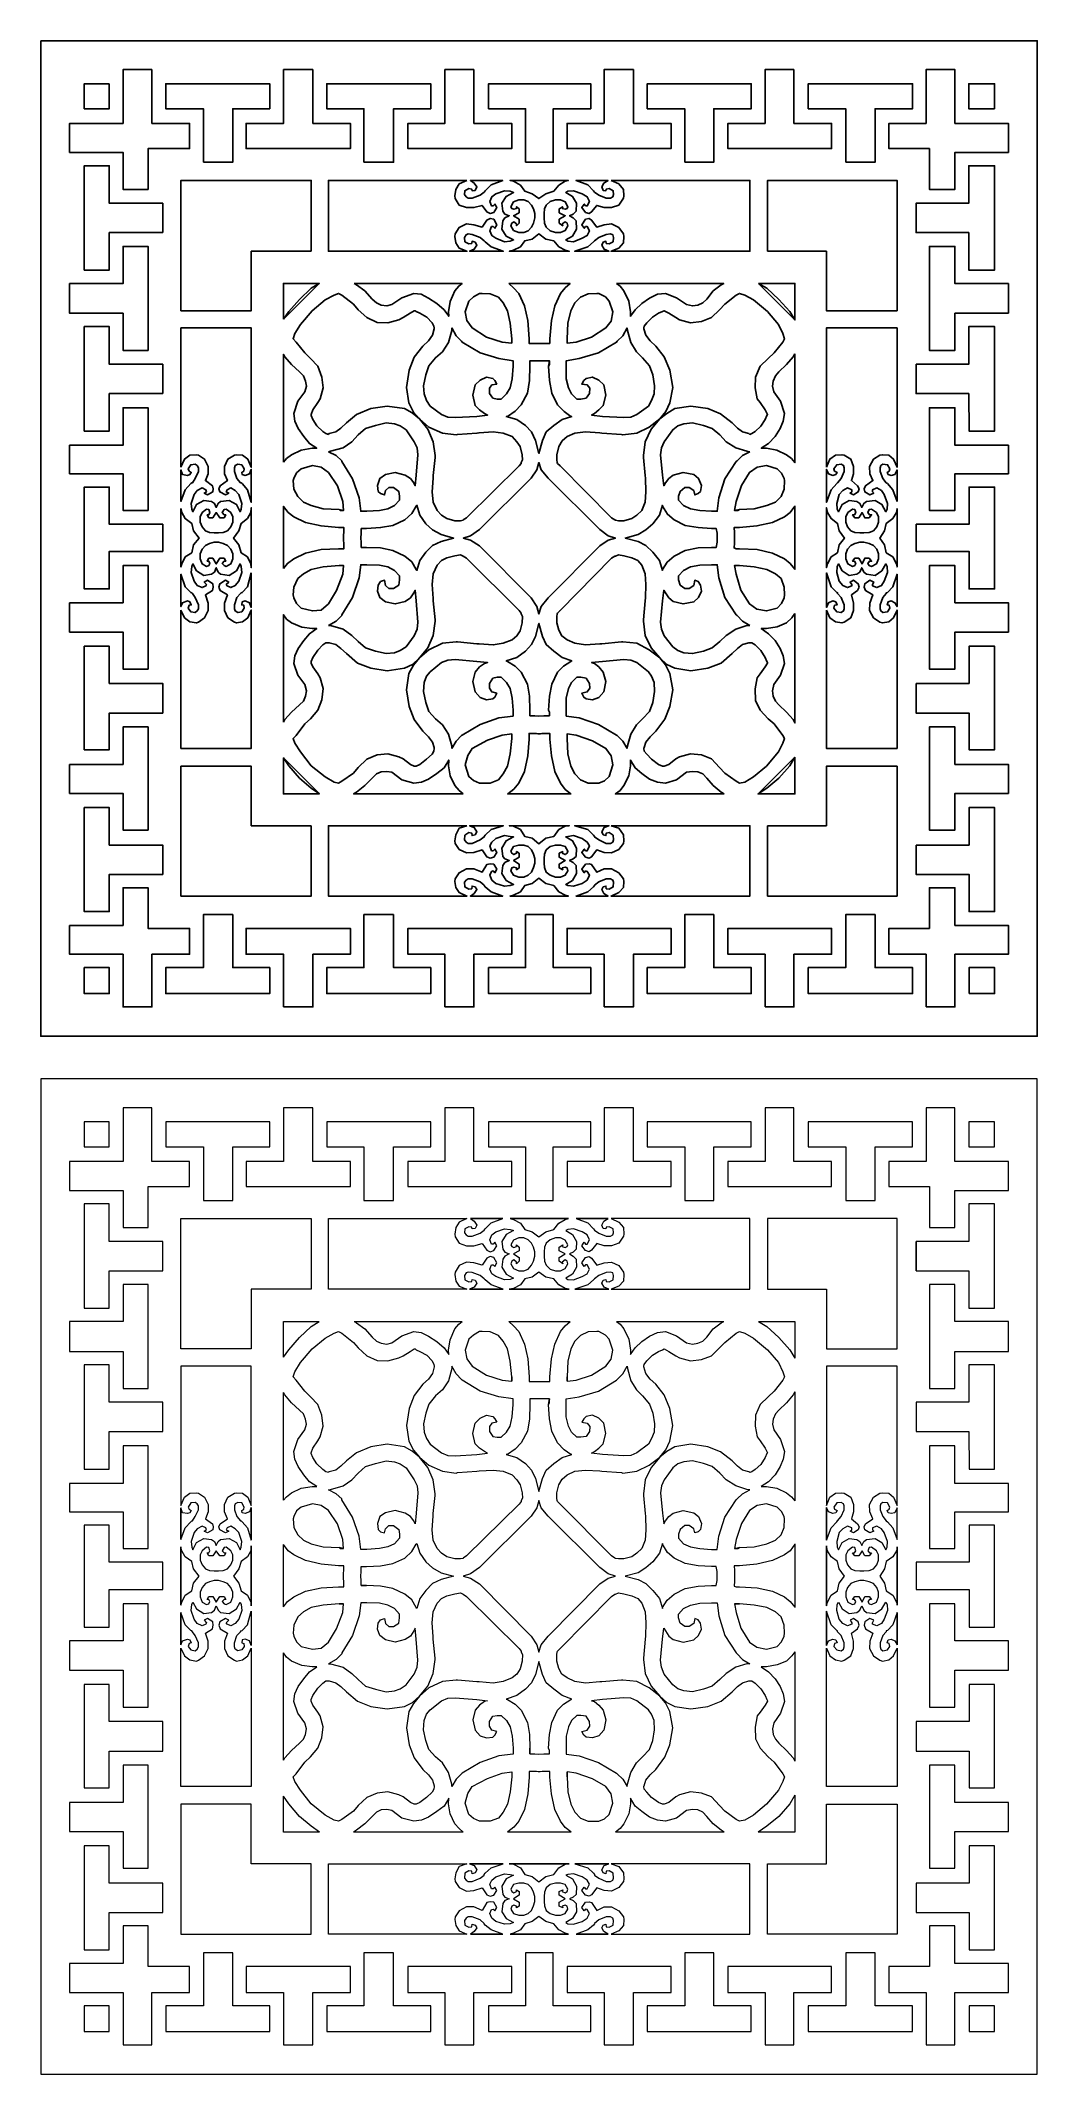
# Model space of a CAD drawing. Header units: centimetres. Extents: x -6.6 to 5.7, y -11.1 to 14.
import ezdxf

# ---------------------------------------------------------------- set-up
doc = ezdxf.new("R2010")
doc.units = ezdxf.units.CM
doc.header["$MEASUREMENT"] = 0

msp = doc.modelspace()

# ---------------------------------------------------------------- linework, layer by layer
at = {"color": 177}
for points, knots in [([(-6.63835, 13.98566), (-6.63835, 13.98566), (5.6716, 13.98566), (5.6716, 13.98566), (5.6716, 13.98566), (5.6716, 13.98566), (5.6716, 1.68635), (5.6716, 1.68635), (5.6716, 1.68635), (5.6716, 1.68635), (-6.63835, 1.68635), (-6.63835, 1.68635), (-6.63835, 1.68635), (-6.63835, 1.68635), (-6.63835, 13.98566), (-6.63835, 13.98566)], [0, 0, 0, 0, 0.2, 0.2, 0.2, 0.2, 0.4, 0.4, 0.4, 0.4, 0.6, 0.6, 0.6, 0.6, 1, 1, 1, 1]), ([(-5.2635, 13.6286), (-5.2635, 13.6286), (-5.2635, 12.9625), (-5.2635, 12.9625), (-5.2635, 12.9625), (-5.2635, 12.9625), (-4.79983, 12.9625), (-4.79983, 12.9625), (-4.79983, 12.9625), (-4.79983, 12.9625), (-4.79983, 12.65339), (-4.79983, 12.65339), (-4.79983, 12.65339), (-4.79983, 12.65339), (-5.31144, 12.65339), (-5.31144, 12.65339), (-5.31144, 12.65339), (-5.31144, 12.65339), (-5.31144, 12.14717), (-5.31144, 12.14717), (-5.31144, 12.14717), (-5.31144, 12.14717), (-5.62048, 12.14717), (-5.62048, 12.14717), (-5.62048, 12.14717), (-5.62048, 12.14717), (-5.62048, 12.60549), (-5.62048, 12.60549), (-5.62048, 12.60549), (-5.62048, 12.60549), (-6.28131, 12.60549), (-6.28131, 12.60549), (-6.28131, 12.60549), (-6.28131, 12.60549), (-6.28131, 12.9625), (-6.28131, 12.9625), (-6.28131, 12.9625), (-6.28131, 12.9625), (-5.62048, 12.9625), (-5.62048, 12.9625), (-5.62048, 12.9625), (-5.62048, 12.9625), (-5.62048, 13.6286), (-5.62048, 13.6286), (-5.62048, 13.6286), (-5.62048, 13.6286), (-5.2635, 13.6286), (-5.2635, 13.6286)], [0, 0, 0, 0, 0.07692308, 0.07692308, 0.07692308, 0.07692308, 0.15384615, 0.15384615, 0.15384615, 0.15384615, 0.23076923, 0.23076923, 0.23076923, 0.23076923, 0.30769231, 0.30769231, 0.30769231, 0.30769231, 0.38461538, 0.38461538, 0.38461538, 0.38461538, 0.46153846, 0.46153846, 0.46153846, 0.46153846, 0.53846154, 0.53846154, 0.53846154, 0.53846154, 0.61538462, 0.61538462, 0.61538462, 0.61538462, 0.69230769, 0.69230769, 0.69230769, 0.69230769, 0.76923077, 0.76923077, 0.76923077, 0.76923077, 0.84615385, 0.84615385, 0.84615385, 0.84615385, 1, 1, 1, 1]), ([(-3.27577, 13.6286), (-3.27577, 13.6286), (-3.27577, 12.9625), (-3.27577, 12.9625), (-3.27577, 12.9625), (-3.27577, 12.9625), (-2.81215, 12.9625), (-2.81215, 12.9625), (-2.81215, 12.9625), (-2.81215, 12.9625), (-2.81215, 12.65339), (-2.81215, 12.65339), (-2.81215, 12.65339), (-2.81215, 12.65339), (-4.10177, 12.65339), (-4.10177, 12.65339), (-4.10177, 12.65339), (-4.10177, 12.65339), (-4.10177, 12.9625), (-4.10177, 12.9625), (-4.10177, 12.9625), (-4.10177, 12.9625), (-3.63814, 12.9625), (-3.63814, 12.9625), (-3.63814, 12.9625), (-3.63814, 12.9625), (-3.63814, 13.6286), (-3.63814, 13.6286), (-3.63814, 13.6286), (-3.63814, 13.6286), (-3.27577, 13.6286), (-3.27577, 13.6286)], [0, 0, 0, 0, 0.11111111, 0.11111111, 0.11111111, 0.11111111, 0.22222222, 0.22222222, 0.22222222, 0.22222222, 0.33333333, 0.33333333, 0.33333333, 0.33333333, 0.44444444, 0.44444444, 0.44444444, 0.44444444, 0.55555556, 0.55555556, 0.55555556, 0.55555556, 0.66666667, 0.66666667, 0.66666667, 0.66666667, 0.77777778, 0.77777778, 0.77777778, 0.77777778, 1, 1, 1, 1]), ([(-1.28803, 13.6286), (-1.28803, 13.6286), (-1.28803, 12.9625), (-1.28803, 12.9625), (-1.28803, 12.9625), (-1.28803, 12.9625), (-0.81909, 12.9625), (-0.81909, 12.9625), (-0.81909, 12.9625), (-0.81909, 12.9625), (-0.81909, 12.65339), (-0.81909, 12.65339), (-0.81909, 12.65339), (-0.81909, 12.65339), (-2.10335, 12.65339), (-2.10335, 12.65339), (-2.10335, 12.65339), (-2.10335, 12.65339), (-2.10335, 12.9625), (-2.10335, 12.9625), (-2.10335, 12.9625), (-2.10335, 12.9625), (-1.64512, 12.9625), (-1.64512, 12.9625), (-1.64512, 12.9625), (-1.64512, 12.9625), (-1.64512, 13.6286), (-1.64512, 13.6286), (-1.64512, 13.6286), (-1.64512, 13.6286), (-1.28803, 13.6286), (-1.28803, 13.6286)], [0, 0, 0, 0, 0.11111111, 0.11111111, 0.11111111, 0.11111111, 0.22222222, 0.22222222, 0.22222222, 0.22222222, 0.33333333, 0.33333333, 0.33333333, 0.33333333, 0.44444444, 0.44444444, 0.44444444, 0.44444444, 0.55555556, 0.55555556, 0.55555556, 0.55555556, 0.66666667, 0.66666667, 0.66666667, 0.66666667, 0.77777778, 0.77777778, 0.77777778, 0.77777778, 1, 1, 1, 1]), ([(0.68373, 13.6286), (0.68373, 13.6286), (0.68373, 12.9625), (0.68373, 12.9625), (0.68373, 12.9625), (0.68373, 12.9625), (1.14731, 12.9625), (1.14731, 12.9625), (1.14731, 12.9625), (1.14731, 12.9625), (1.14731, 12.65339), (1.14731, 12.65339), (1.14731, 12.65339), (1.14731, 12.65339), (-0.13702, 12.65339), (-0.13702, 12.65339), (-0.13702, 12.65339), (-0.13702, 12.65339), (-0.13702, 12.9625), (-0.13702, 12.9625), (-0.13702, 12.9625), (-0.13702, 12.9625), (0.32132, 12.9625), (0.32132, 12.9625), (0.32132, 12.9625), (0.32132, 12.9625), (0.32132, 13.6286), (0.32132, 13.6286), (0.32132, 13.6286), (0.32132, 13.6286), (0.68373, 13.6286), (0.68373, 13.6286)], [0, 0, 0, 0, 0.11111111, 0.11111111, 0.11111111, 0.11111111, 0.22222222, 0.22222222, 0.22222222, 0.22222222, 0.33333333, 0.33333333, 0.33333333, 0.33333333, 0.44444444, 0.44444444, 0.44444444, 0.44444444, 0.55555556, 0.55555556, 0.55555556, 0.55555556, 0.66666667, 0.66666667, 0.66666667, 0.66666667, 0.77777778, 0.77777778, 0.77777778, 0.77777778, 1, 1, 1, 1]), ([(2.66606, 13.6286), (2.66606, 13.6286), (2.66606, 12.9625), (2.66606, 12.9625), (2.66606, 12.9625), (2.66606, 12.9625), (3.12967, 12.9625), (3.12967, 12.9625), (3.12967, 12.9625), (3.12967, 12.9625), (3.12967, 12.65339), (3.12967, 12.65339), (3.12967, 12.65339), (3.12967, 12.65339), (1.85075, 12.65339), (1.85075, 12.65339), (1.85075, 12.65339), (1.85075, 12.65339), (1.85075, 12.9625), (1.85075, 12.9625), (1.85075, 12.9625), (1.85075, 12.9625), (2.30899, 12.9625), (2.30899, 12.9625), (2.30899, 12.9625), (2.30899, 12.9625), (2.30899, 13.6286), (2.30899, 13.6286), (2.30899, 13.6286), (2.30899, 13.6286), (2.66606, 13.6286), (2.66606, 13.6286)], [0, 0, 0, 0, 0.11111111, 0.11111111, 0.11111111, 0.11111111, 0.22222222, 0.22222222, 0.22222222, 0.22222222, 0.33333333, 0.33333333, 0.33333333, 0.33333333, 0.44444444, 0.44444444, 0.44444444, 0.44444444, 0.55555556, 0.55555556, 0.55555556, 0.55555556, 0.66666667, 0.66666667, 0.66666667, 0.66666667, 0.77777778, 0.77777778, 0.77777778, 0.77777778, 1, 1, 1, 1]), ([(5.31454, 12.60549), (5.31454, 12.60549), (4.65374, 12.60549), (4.65374, 12.60549), (4.65374, 12.60549), (4.65374, 12.60549), (4.65374, 12.14717), (4.65374, 12.14717), (4.65374, 12.14717), (4.65374, 12.14717), (4.33933, 12.14717), (4.33933, 12.14717), (4.33933, 12.14717), (4.33933, 12.14717), (4.33933, 12.65339), (4.33933, 12.65339), (4.33933, 12.65339), (4.33933, 12.65339), (3.83841, 12.65339), (3.83841, 12.65339), (3.83841, 12.65339), (3.83841, 12.65339), (3.83841, 12.9625), (3.83841, 12.9625), (3.83841, 12.9625), (3.83841, 12.9625), (4.29674, 12.9625), (4.29674, 12.9625), (4.29674, 12.9625), (4.29674, 12.9625), (4.29674, 13.6286), (4.29674, 13.6286), (4.29674, 13.6286), (4.29674, 13.6286), (4.65374, 13.6286), (4.65374, 13.6286), (4.65374, 13.6286), (4.65374, 13.6286), (4.65374, 12.9625), (4.65374, 12.9625), (4.65374, 12.9625), (4.65374, 12.9625), (5.31454, 12.9625), (5.31454, 12.9625), (5.31454, 12.9625), (5.31454, 12.9625), (5.31454, 12.60549), (5.31454, 12.60549)], [0, 0, 0, 0, 0.07692308, 0.07692308, 0.07692308, 0.07692308, 0.15384615, 0.15384615, 0.15384615, 0.15384615, 0.23076923, 0.23076923, 0.23076923, 0.23076923, 0.30769231, 0.30769231, 0.30769231, 0.30769231, 0.38461538, 0.38461538, 0.38461538, 0.38461538, 0.46153846, 0.46153846, 0.46153846, 0.46153846, 0.53846154, 0.53846154, 0.53846154, 0.53846154, 0.61538462, 0.61538462, 0.61538462, 0.61538462, 0.69230769, 0.69230769, 0.69230769, 0.69230769, 0.76923077, 0.76923077, 0.76923077, 0.76923077, 0.84615385, 0.84615385, 0.84615385, 0.84615385, 1, 1, 1, 1]), ([(-5.79106, 13.45281), (-5.79106, 13.45281), (-5.79106, 13.14368), (-5.79106, 13.14368), (-5.79106, 13.14368), (-5.79106, 13.14368), (-6.10016, 13.14368), (-6.10016, 13.14368), (-6.10016, 13.14368), (-6.10016, 13.14368), (-6.10016, 13.45281), (-6.10016, 13.45281), (-6.10016, 13.45281), (-6.10016, 13.45281), (-5.79106, 13.45281), (-5.79106, 13.45281)], [0, 0, 0, 0, 0.2, 0.2, 0.2, 0.2, 0.4, 0.4, 0.4, 0.4, 0.6, 0.6, 0.6, 0.6, 1, 1, 1, 1]), ([(-4.62935, 12.4829), (-4.62935, 12.4829), (-4.62935, 13.14368), (-4.62935, 13.14368), (-4.62935, 13.14368), (-4.62935, 13.14368), (-5.09296, 13.14368), (-5.09296, 13.14368), (-5.09296, 13.14368), (-5.09296, 13.14368), (-5.09296, 13.45281), (-5.09296, 13.45281), (-5.09296, 13.45281), (-5.09296, 13.45281), (-3.80866, 13.45281), (-3.80866, 13.45281), (-3.80866, 13.45281), (-3.80866, 13.45281), (-3.80866, 13.14368), (-3.80866, 13.14368), (-3.80866, 13.14368), (-3.80866, 13.14368), (-4.26694, 13.14368), (-4.26694, 13.14368), (-4.26694, 13.14368), (-4.26694, 13.14368), (-4.26694, 12.4829), (-4.26694, 12.4829), (-4.26694, 12.4829), (-4.26694, 12.4829), (-4.62935, 12.4829), (-4.62935, 12.4829)], [0, 0, 0, 0, 0.11111111, 0.11111111, 0.11111111, 0.11111111, 0.22222222, 0.22222222, 0.22222222, 0.22222222, 0.33333333, 0.33333333, 0.33333333, 0.33333333, 0.44444444, 0.44444444, 0.44444444, 0.44444444, 0.55555556, 0.55555556, 0.55555556, 0.55555556, 0.66666667, 0.66666667, 0.66666667, 0.66666667, 0.77777778, 0.77777778, 0.77777778, 0.77777778, 1, 1, 1, 1]), ([(-2.64693, 12.4829), (-2.64693, 12.4829), (-2.64693, 13.14368), (-2.64693, 13.14368), (-2.64693, 13.14368), (-2.64693, 13.14368), (-3.10523, 13.14368), (-3.10523, 13.14368), (-3.10523, 13.14368), (-3.10523, 13.14368), (-3.10523, 13.45281), (-3.10523, 13.45281), (-3.10523, 13.45281), (-3.10523, 13.45281), (-1.82095, 13.45281), (-1.82095, 13.45281), (-1.82095, 13.45281), (-1.82095, 13.45281), (-1.82095, 13.14368), (-1.82095, 13.14368), (-1.82095, 13.14368), (-1.82095, 13.14368), (-2.27929, 13.14368), (-2.27929, 13.14368), (-2.27929, 13.14368), (-2.27929, 13.14368), (-2.27929, 12.4829), (-2.27929, 12.4829), (-2.27929, 12.4829), (-2.27929, 12.4829), (-2.64693, 12.4829), (-2.64693, 12.4829)], [0, 0, 0, 0, 0.11111111, 0.11111111, 0.11111111, 0.11111111, 0.22222222, 0.22222222, 0.22222222, 0.22222222, 0.33333333, 0.33333333, 0.33333333, 0.33333333, 0.44444444, 0.44444444, 0.44444444, 0.44444444, 0.55555556, 0.55555556, 0.55555556, 0.55555556, 0.66666667, 0.66666667, 0.66666667, 0.66666667, 0.77777778, 0.77777778, 0.77777778, 0.77777778, 1, 1, 1, 1]), ([(-0.64856, 12.4829), (-0.64856, 12.4829), (-0.64856, 13.14368), (-0.64856, 13.14368), (-0.64856, 13.14368), (-0.64856, 13.14368), (-1.10688, 13.14368), (-1.10688, 13.14368), (-1.10688, 13.14368), (-1.10688, 13.14368), (-1.10688, 13.45281), (-1.10688, 13.45281), (-1.10688, 13.45281), (-1.10688, 13.45281), (0.15611, 13.45281), (0.15611, 13.45281), (0.15611, 13.45281), (0.15611, 13.45281), (0.15611, 13.14368), (0.15611, 13.14368), (0.15611, 13.14368), (0.15611, 13.14368), (-0.30754, 13.14368), (-0.30754, 13.14368), (-0.30754, 13.14368), (-0.30754, 13.14368), (-0.30754, 12.4829), (-0.30754, 12.4829), (-0.30754, 12.4829), (-0.30754, 12.4829), (-0.64856, 12.4829), (-0.64856, 12.4829)], [0, 0, 0, 0, 0.11111111, 0.11111111, 0.11111111, 0.11111111, 0.22222222, 0.22222222, 0.22222222, 0.22222222, 0.33333333, 0.33333333, 0.33333333, 0.33333333, 0.44444444, 0.44444444, 0.44444444, 0.44444444, 0.55555556, 0.55555556, 0.55555556, 0.55555556, 0.66666667, 0.66666667, 0.66666667, 0.66666667, 0.77777778, 0.77777778, 0.77777778, 0.77777778, 1, 1, 1, 1]), ([(1.31782, 12.4829), (1.31782, 12.4829), (1.31782, 13.14368), (1.31782, 13.14368), (1.31782, 13.14368), (1.31782, 13.14368), (0.8542, 13.14368), (0.8542, 13.14368), (0.8542, 13.14368), (0.8542, 13.14368), (0.8542, 13.45281), (0.8542, 13.45281), (0.8542, 13.45281), (0.8542, 13.45281), (2.13849, 13.45281), (2.13849, 13.45281), (2.13849, 13.45281), (2.13849, 13.45281), (2.13849, 13.14368), (2.13849, 13.14368), (2.13849, 13.14368), (2.13849, 13.14368), (1.67482, 13.14368), (1.67482, 13.14368), (1.67482, 13.14368), (1.67482, 13.14368), (1.67482, 12.4829), (1.67482, 12.4829), (1.67482, 12.4829), (1.67482, 12.4829), (1.31782, 12.4829), (1.31782, 12.4829)], [0, 0, 0, 0, 0.11111111, 0.11111111, 0.11111111, 0.11111111, 0.22222222, 0.22222222, 0.22222222, 0.22222222, 0.33333333, 0.33333333, 0.33333333, 0.33333333, 0.44444444, 0.44444444, 0.44444444, 0.44444444, 0.55555556, 0.55555556, 0.55555556, 0.55555556, 0.66666667, 0.66666667, 0.66666667, 0.66666667, 0.77777778, 0.77777778, 0.77777778, 0.77777778, 1, 1, 1, 1]), ([(3.30554, 12.4829), (3.30554, 12.4829), (3.30554, 13.14368), (3.30554, 13.14368), (3.30554, 13.14368), (3.30554, 13.14368), (2.84191, 13.14368), (2.84191, 13.14368), (2.84191, 13.14368), (2.84191, 13.14368), (2.84191, 13.45281), (2.84191, 13.45281), (2.84191, 13.45281), (2.84191, 13.45281), (4.13153, 13.45281), (4.13153, 13.45281), (4.13153, 13.45281), (4.13153, 13.45281), (4.13153, 13.14368), (4.13153, 13.14368), (4.13153, 13.14368), (4.13153, 13.14368), (3.66791, 13.14368), (3.66791, 13.14368), (3.66791, 13.14368), (3.66791, 13.14368), (3.66791, 12.4829), (3.66791, 12.4829), (3.66791, 12.4829), (3.66791, 12.4829), (3.30554, 12.4829), (3.30554, 12.4829)], [0, 0, 0, 0, 0.11111111, 0.11111111, 0.11111111, 0.11111111, 0.22222222, 0.22222222, 0.22222222, 0.22222222, 0.33333333, 0.33333333, 0.33333333, 0.33333333, 0.44444444, 0.44444444, 0.44444444, 0.44444444, 0.55555556, 0.55555556, 0.55555556, 0.55555556, 0.66666667, 0.66666667, 0.66666667, 0.66666667, 0.77777778, 0.77777778, 0.77777778, 0.77777778, 1, 1, 1, 1]), ([(5.14407, 13.14368), (5.14407, 13.14368), (4.82429, 13.14368), (4.82429, 13.14368), (4.82429, 13.14368), (4.82429, 13.14368), (4.82429, 13.45281), (4.82429, 13.45281), (4.82429, 13.45281), (4.82429, 13.45281), (5.14407, 13.45281), (5.14407, 13.45281), (5.14407, 13.45281), (5.14407, 13.45281), (5.14407, 13.14368), (5.14407, 13.14368)], [0, 0, 0, 0, 0.2, 0.2, 0.2, 0.2, 0.4, 0.4, 0.4, 0.4, 0.6, 0.6, 0.6, 0.6, 1, 1, 1, 1]), ([(-5.13021, 11.6143), (-5.13021, 11.6143), (-5.79106, 11.6143), (-5.79106, 11.6143), (-5.79106, 11.6143), (-5.79106, 11.6143), (-5.79106, 11.15066), (-5.79106, 11.15066), (-5.79106, 11.15066), (-5.79106, 11.15066), (-6.10016, 11.15066), (-6.10016, 11.15066), (-6.10016, 11.15066), (-6.10016, 11.15066), (-6.10016, 12.44027), (-6.10016, 12.44027), (-6.10016, 12.44027), (-6.10016, 12.44027), (-5.79106, 12.44027), (-5.79106, 12.44027), (-5.79106, 12.44027), (-5.79106, 12.44027), (-5.79106, 11.9766), (-5.79106, 11.9766), (-5.79106, 11.9766), (-5.79106, 11.9766), (-5.13021, 11.9766), (-5.13021, 11.9766), (-5.13021, 11.9766), (-5.13021, 11.9766), (-5.13021, 11.6143), (-5.13021, 11.6143)], [0, 0, 0, 0, 0.11111111, 0.11111111, 0.11111111, 0.11111111, 0.22222222, 0.22222222, 0.22222222, 0.22222222, 0.33333333, 0.33333333, 0.33333333, 0.33333333, 0.44444444, 0.44444444, 0.44444444, 0.44444444, 0.55555556, 0.55555556, 0.55555556, 0.55555556, 0.66666667, 0.66666667, 0.66666667, 0.66666667, 0.77777778, 0.77777778, 0.77777778, 0.77777778, 1, 1, 1, 1]), ([(4.1741, 11.9766), (4.1741, 11.9766), (4.82429, 11.9766), (4.82429, 11.9766), (4.82429, 11.9766), (4.82429, 11.9766), (4.82429, 12.44027), (4.82429, 12.44027), (4.82429, 12.44027), (4.82429, 12.44027), (5.14407, 12.44027), (5.14407, 12.44027), (5.14407, 12.44027), (5.14407, 12.44027), (5.14407, 11.15066), (5.14407, 11.15066), (5.14407, 11.15066), (5.14407, 11.15066), (4.82429, 11.15066), (4.82429, 11.15066), (4.82429, 11.15066), (4.82429, 11.15066), (4.82429, 11.6143), (4.82429, 11.6143), (4.82429, 11.6143), (4.82429, 11.6143), (4.1741, 11.6143), (4.1741, 11.6143), (4.1741, 11.6143), (4.1741, 11.6143), (4.1741, 11.9766), (4.1741, 11.9766)], [0, 0, 0, 0, 0.11111111, 0.11111111, 0.11111111, 0.11111111, 0.22222222, 0.22222222, 0.22222222, 0.22222222, 0.33333333, 0.33333333, 0.33333333, 0.33333333, 0.44444444, 0.44444444, 0.44444444, 0.44444444, 0.55555556, 0.55555556, 0.55555556, 0.55555556, 0.66666667, 0.66666667, 0.66666667, 0.66666667, 0.77777778, 0.77777778, 0.77777778, 0.77777778, 1, 1, 1, 1]), ([(-3.29708, 11.38507), (-3.29708, 11.38507), (-3.29708, 12.25906), (-3.29708, 12.25906), (-3.29708, 12.25906), (-3.29708, 12.25906), (-4.90647, 12.25906), (-4.90647, 12.25906), (-4.90647, 12.25906), (-4.90647, 12.25906), (-4.90647, 10.6497), (-4.90647, 10.6497), (-4.90647, 10.6497), (-4.90647, 10.6497), (-4.03781, 10.6497), (-4.03781, 10.6497), (-4.03781, 10.6497), (-4.03781, 10.6497), (-4.03781, 11.38507), (-4.03781, 11.38507), (-4.03781, 11.38507), (-4.03781, 11.38507), (-3.29708, 11.38507), (-3.29708, 11.38507)], [0, 0, 0, 0, 0.14285714, 0.14285714, 0.14285714, 0.14285714, 0.28571429, 0.28571429, 0.28571429, 0.28571429, 0.42857143, 0.42857143, 0.42857143, 0.42857143, 0.57142857, 0.57142857, 0.57142857, 0.57142857, 0.71428571, 0.71428571, 0.71428571, 0.71428571, 1, 1, 1, 1]), ([(-1.37326, 12.25906), (-1.37326, 12.25906), (-3.08391, 12.25906), (-3.08391, 12.25906), (-3.08391, 12.25906), (-3.08391, 12.25906), (-3.08391, 11.38507), (-3.08391, 11.38507), (-3.08391, 11.38507), (-3.08391, 11.38507), (-1.37326, 11.38507), (-1.37326, 11.38507), (-1.37326, 11.38507), (-1.37326, 11.38507), (-1.46926, 11.42243), (-1.46926, 11.42243), (-1.46926, 11.42243), (-1.46926, 11.42243), (-1.51184, 11.48638), (-1.51184, 11.48638), (-1.51184, 11.48638), (-1.51184, 11.48638), (-1.52254, 11.56628), (-1.52254, 11.56628), (-1.52254, 11.56628), (-1.52254, 11.56628), (-1.51722, 11.59826), (-1.51722, 11.59826), (-1.51722, 11.59826), (-1.51722, 11.59826), (-1.46926, 11.67824), (-1.46926, 11.67824), (-1.46926, 11.67824), (-1.46926, 11.67824), (-1.37864, 11.72084), (-1.37864, 11.72084), (-1.37864, 11.72084), (-1.37864, 11.72084), (-1.28803, 11.71014), (-1.28803, 11.71014), (-1.28803, 11.71014), (-1.28803, 11.71014), (-1.18679, 11.68351), (-1.18679, 11.68351), (-1.18679, 11.68351), (-1.18679, 11.68351), (-1.12819, 11.76881), (-1.12819, 11.76881), (-1.12819, 11.76881), (-1.12819, 11.76881), (-1.08552, 11.79012), (-1.08552, 11.79012), (-1.08552, 11.79012), (-1.08552, 11.79012), (-1.04293, 11.77944), (-1.04293, 11.77944), (-1.04293, 11.77944), (-1.04293, 11.77944), (-1.00563, 11.71014), (-1.00563, 11.71014), (-1.00563, 11.71014), (-1.00563, 11.71014), (-1.02694, 11.66754), (-1.02694, 11.66754), (-1.02694, 11.66754), (-1.02694, 11.66754), (-1.04822, 11.68884), (-1.04822, 11.68884), (-1.04822, 11.68884), (-1.04822, 11.68884), (-1.06954, 11.68884), (-1.06954, 11.68884), (-1.06954, 11.68884), (-1.06954, 11.68884), (-1.09087, 11.63558), (-1.09087, 11.63558), (-1.09087, 11.63558), (-1.09087, 11.63558), (-1.06424, 11.57698), (-1.06424, 11.57698), (-1.06424, 11.57698), (-1.06424, 11.57698), (-1.0163, 11.54498), (-1.0163, 11.54498), (-1.0163, 11.54498), (-1.0163, 11.54498), (-0.90973, 11.50236), (-0.90973, 11.50236), (-0.90973, 11.50236), (-0.90973, 11.50236), (-0.84039, 11.50768), (-0.84039, 11.50768), (-0.84039, 11.50768), (-0.84039, 11.50768), (-0.79781, 11.52364), (-0.79781, 11.52364), (-0.79781, 11.52364), (-0.79781, 11.52364), (-0.88839, 11.57164), (-0.88839, 11.57164), (-0.88839, 11.57164), (-0.88839, 11.57164), (-0.94165, 11.65692), (-0.94165, 11.65692), (-0.94165, 11.65692), (-0.94165, 11.65692), (-0.93101, 11.75814), (-0.93101, 11.75814), (-0.93101, 11.75814), (-0.93101, 11.75814), (-0.90436, 11.79545), (-0.90436, 11.79545), (-0.90436, 11.79545), (-0.90436, 11.79545), (-0.85107, 11.82212), (-0.85107, 11.82212), (-0.85107, 11.82212), (-0.85107, 11.82212), (-0.90436, 11.8434), (-0.90436, 11.8434), (-0.90436, 11.8434), (-0.90436, 11.8434), (-0.93101, 11.88069), (-0.93101, 11.88069), (-0.93101, 11.88069), (-0.93101, 11.88069), (-0.94165, 11.9766), (-0.94165, 11.9766), (-0.94165, 11.9766), (-0.94165, 11.9766), (-0.88839, 12.06187), (-0.88839, 12.06187), (-0.88839, 12.06187), (-0.88839, 12.06187), (-0.79781, 12.10985), (-0.79781, 12.10985), (-0.79781, 12.10985), (-0.79781, 12.10985), (-0.84039, 12.12582), (-0.84039, 12.12582), (-0.84039, 12.12582), (-0.84039, 12.12582), (-0.90973, 12.13117), (-0.90973, 12.13117), (-0.90973, 12.13117), (-0.90973, 12.13117), (-1.0163, 12.09387), (-1.0163, 12.09387), (-1.0163, 12.09387), (-1.0163, 12.09387), (-1.06424, 12.05658), (-1.06424, 12.05658), (-1.06424, 12.05658), (-1.06424, 12.05658), (-1.09087, 11.99793), (-1.09087, 11.99793), (-1.09087, 11.99793), (-1.09087, 11.99793), (-1.06954, 11.94464), (-1.06954, 11.94464), (-1.06954, 11.94464), (-1.06954, 11.94464), (-1.04822, 11.94464), (-1.04822, 11.94464), (-1.04822, 11.94464), (-1.04822, 11.94464), (-1.02694, 11.96594), (-1.02694, 11.96594), (-1.02694, 11.96594), (-1.02694, 11.96594), (-1.00563, 11.92331), (-1.00563, 11.92331), (-1.00563, 11.92331), (-1.00563, 11.92331), (-1.04293, 11.86473), (-1.04293, 11.86473), (-1.04293, 11.86473), (-1.04293, 11.86473), (-1.08552, 11.84871), (-1.08552, 11.84871), (-1.08552, 11.84871), (-1.08552, 11.84871), (-1.12819, 11.87007), (-1.12819, 11.87007), (-1.12819, 11.87007), (-1.12819, 11.87007), (-1.18679, 11.94997), (-1.18679, 11.94997), (-1.18679, 11.94997), (-1.18679, 11.94997), (-1.28803, 11.92331), (-1.28803, 11.92331), (-1.28803, 11.92331), (-1.28803, 11.92331), (-1.37864, 11.92331), (-1.37864, 11.92331), (-1.37864, 11.92331), (-1.37864, 11.92331), (-1.46926, 11.95532), (-1.46926, 11.95532), (-1.46926, 11.95532), (-1.46926, 11.95532), (-1.51722, 12.03525), (-1.51722, 12.03525), (-1.51722, 12.03525), (-1.51722, 12.03525), (-1.52254, 12.0672), (-1.52254, 12.0672), (-1.52254, 12.0672), (-1.52254, 12.0672), (-1.51184, 12.14717), (-1.51184, 12.14717), (-1.51184, 12.14717), (-1.51184, 12.14717), (-1.46926, 12.2164), (-1.46926, 12.2164), (-1.46926, 12.2164), (-1.46926, 12.2164), (-1.37326, 12.25906), (-1.37326, 12.25906)], [0, 0, 0, 0, 0.01785714, 0.01785714, 0.01785714, 0.01785714, 0.03571429, 0.03571429, 0.03571429, 0.03571429, 0.05357143, 0.05357143, 0.05357143, 0.05357143, 0.07142857, 0.07142857, 0.07142857, 0.07142857, 0.08928571, 0.08928571, 0.08928571, 0.08928571, 0.10714286, 0.10714286, 0.10714286, 0.10714286, 0.125, 0.125, 0.125, 0.125, 0.14285714, 0.14285714, 0.14285714, 0.14285714, 0.16071429, 0.16071429, 0.16071429, 0.16071429, 0.17857143, 0.17857143, 0.17857143, 0.17857143, 0.19642857, 0.19642857, 0.19642857, 0.19642857, 0.21428571, 0.21428571, 0.21428571, 0.21428571, 0.23214286, 0.23214286, 0.23214286, 0.23214286, 0.25, 0.25, 0.25, 0.25, 0.26785714, 0.26785714, 0.26785714, 0.26785714, 0.28571429, 0.28571429, 0.28571429, 0.28571429, 0.30357143, 0.30357143, 0.30357143, 0.30357143, 0.32142857, 0.32142857, 0.32142857, 0.32142857, 0.33928571, 0.33928571, 0.33928571, 0.33928571, 0.35714286, 0.35714286, 0.35714286, 0.35714286, 0.375, 0.375, 0.375, 0.375, 0.39285714, 0.39285714, 0.39285714, 0.39285714, 0.41071429, 0.41071429, 0.41071429, 0.41071429, 0.42857143, 0.42857143, 0.42857143, 0.42857143, 0.44642857, 0.44642857, 0.44642857, 0.44642857, 0.46428571, 0.46428571, 0.46428571, 0.46428571, 0.48214286, 0.48214286, 0.48214286, 0.48214286, 0.5, 0.5, 0.5, 0.5, 0.51785714, 0.51785714, 0.51785714, 0.51785714, 0.53571429, 0.53571429, 0.53571429, 0.53571429, 0.55357143, 0.55357143, 0.55357143, 0.55357143, 0.57142857, 0.57142857, 0.57142857, 0.57142857, 0.58928571, 0.58928571, 0.58928571, 0.58928571, 0.60714286, 0.60714286, 0.60714286, 0.60714286, 0.625, 0.625, 0.625, 0.625, 0.64285714, 0.64285714, 0.64285714, 0.64285714, 0.66071429, 0.66071429, 0.66071429, 0.66071429, 0.67857143, 0.67857143, 0.67857143, 0.67857143, 0.69642857, 0.69642857, 0.69642857, 0.69642857, 0.71428571, 0.71428571, 0.71428571, 0.71428571, 0.73214286, 0.73214286, 0.73214286, 0.73214286, 0.75, 0.75, 0.75, 0.75, 0.76785714, 0.76785714, 0.76785714, 0.76785714, 0.78571429, 0.78571429, 0.78571429, 0.78571429, 0.80357143, 0.80357143, 0.80357143, 0.80357143, 0.82142857, 0.82142857, 0.82142857, 0.82142857, 0.83928571, 0.83928571, 0.83928571, 0.83928571, 0.85714286, 0.85714286, 0.85714286, 0.85714286, 0.875, 0.875, 0.875, 0.875, 0.89285714, 0.89285714, 0.89285714, 0.89285714, 0.91071429, 0.91071429, 0.91071429, 0.91071429, 0.92857143, 0.92857143, 0.92857143, 0.92857143, 0.94642857, 0.94642857, 0.94642857, 0.94642857, 0.96428571, 0.96428571, 0.96428571, 0.96428571, 1, 1, 1, 1]), ([(-0.93101, 12.25906), (-0.93101, 12.25906), (-1.07491, 12.20573), (-1.07491, 12.20573), (-1.07491, 12.20573), (-1.07491, 12.20573), (-1.14955, 12.13117), (-1.14955, 12.13117), (-1.14955, 12.13117), (-1.14955, 12.13117), (-1.16015, 12.11517), (-1.16015, 12.11517), (-1.16015, 12.11517), (-1.16015, 12.11517), (-1.20812, 12.07785), (-1.20812, 12.07785), (-1.20812, 12.07785), (-1.20812, 12.07785), (-1.30938, 12.04062), (-1.30938, 12.04062), (-1.30938, 12.04062), (-1.30938, 12.04062), (-1.35735, 12.04062), (-1.35735, 12.04062), (-1.35735, 12.04062), (-1.35735, 12.04062), (-1.38393, 12.05658), (-1.38393, 12.05658), (-1.38393, 12.05658), (-1.38393, 12.05658), (-1.40529, 12.08322), (-1.40529, 12.08322), (-1.40529, 12.08322), (-1.40529, 12.08322), (-1.39994, 12.13117), (-1.39994, 12.13117), (-1.39994, 12.13117), (-1.39994, 12.13117), (-1.35197, 12.15779), (-1.35197, 12.15779), (-1.35197, 12.15779), (-1.35197, 12.15779), (-1.31468, 12.15247), (-1.31468, 12.15247), (-1.31468, 12.15247), (-1.31468, 12.15247), (-1.30938, 12.13117), (-1.30938, 12.13117), (-1.30938, 12.13117), (-1.30938, 12.13117), (-1.27207, 12.13651), (-1.27207, 12.13651), (-1.27207, 12.13651), (-1.27207, 12.13651), (-1.25077, 12.17916), (-1.25077, 12.17916), (-1.25077, 12.17916), (-1.25077, 12.17916), (-1.28273, 12.22708), (-1.28273, 12.22708), (-1.28273, 12.22708), (-1.28273, 12.22708), (-1.33068, 12.25906), (-1.33068, 12.25906), (-1.33068, 12.25906), (-1.33068, 12.25906), (-0.93101, 12.25906), (-0.93101, 12.25906)], [0, 0, 0, 0, 0.05555556, 0.05555556, 0.05555556, 0.05555556, 0.11111111, 0.11111111, 0.11111111, 0.11111111, 0.16666667, 0.16666667, 0.16666667, 0.16666667, 0.22222222, 0.22222222, 0.22222222, 0.22222222, 0.27777778, 0.27777778, 0.27777778, 0.27777778, 0.33333333, 0.33333333, 0.33333333, 0.33333333, 0.38888889, 0.38888889, 0.38888889, 0.38888889, 0.44444444, 0.44444444, 0.44444444, 0.44444444, 0.5, 0.5, 0.5, 0.5, 0.55555556, 0.55555556, 0.55555556, 0.55555556, 0.61111111, 0.61111111, 0.61111111, 0.61111111, 0.66666667, 0.66666667, 0.66666667, 0.66666667, 0.72222222, 0.72222222, 0.72222222, 0.72222222, 0.77777778, 0.77777778, 0.77777778, 0.77777778, 0.83333333, 0.83333333, 0.83333333, 0.83333333, 0.88888889, 0.88888889, 0.88888889, 0.88888889, 1, 1, 1, 1]), ([(-1.33068, 12.25906), (-1.33068, 12.25906), (-0.93101, 12.25906), (-0.93101, 12.25906), (-0.93101, 12.25906), (-0.93101, 12.25906), (-1.33068, 12.25906), (-1.33068, 12.25906)], [0, 0, 0, 0, 0.33333333, 0.33333333, 0.33333333, 0.33333333, 1, 1, 1, 1]), ([(-0.12103, 12.25906), (-0.12103, 12.25906), (-0.15828, 12.2484), (-0.15828, 12.2484), (-0.15828, 12.2484), (-0.15828, 12.2484), (-0.23824, 12.20049), (-0.23824, 12.20049), (-0.23824, 12.20049), (-0.23824, 12.20049), (-0.30219, 12.12582), (-0.30219, 12.12582), (-0.30219, 12.12582), (-0.30219, 12.12582), (-0.39814, 12.09387), (-0.39814, 12.09387), (-0.39814, 12.09387), (-0.39814, 12.09387), (-0.48338, 12.03525), (-0.48338, 12.03525), (-0.48338, 12.03525), (-0.48338, 12.03525), (-0.56862, 12.09387), (-0.56862, 12.09387), (-0.56862, 12.09387), (-0.56862, 12.09387), (-0.65921, 12.12582), (-0.65921, 12.12582), (-0.65921, 12.12582), (-0.65921, 12.12582), (-0.71253, 12.20049), (-0.71253, 12.20049), (-0.71253, 12.20049), (-0.71253, 12.20049), (-0.79781, 12.2484), (-0.79781, 12.2484), (-0.79781, 12.2484), (-0.79781, 12.2484), (-0.84039, 12.25906), (-0.84039, 12.25906), (-0.84039, 12.25906), (-0.84039, 12.25906), (-0.12103, 12.25906), (-0.12103, 12.25906)], [0, 0, 0, 0, 0.08333333, 0.08333333, 0.08333333, 0.08333333, 0.16666667, 0.16666667, 0.16666667, 0.16666667, 0.25, 0.25, 0.25, 0.25, 0.33333333, 0.33333333, 0.33333333, 0.33333333, 0.41666667, 0.41666667, 0.41666667, 0.41666667, 0.5, 0.5, 0.5, 0.5, 0.58333333, 0.58333333, 0.58333333, 0.58333333, 0.66666667, 0.66666667, 0.66666667, 0.66666667, 0.75, 0.75, 0.75, 0.75, 0.83333333, 0.83333333, 0.83333333, 0.83333333, 1, 1, 1, 1]), ([(-0.84039, 12.25906), (-0.84039, 12.25906), (-0.12103, 12.25906), (-0.12103, 12.25906), (-0.12103, 12.25906), (-0.12103, 12.25906), (-0.84039, 12.25906), (-0.84039, 12.25906)], [0, 0, 0, 0, 0.33333333, 0.33333333, 0.33333333, 0.33333333, 1, 1, 1, 1]), ([(0.40658, 12.25906), (0.40658, 12.25906), (2.1225, 12.25906), (2.1225, 12.25906), (2.1225, 12.25906), (2.1225, 12.25906), (2.1225, 11.38507), (2.1225, 11.38507), (2.1225, 11.38507), (2.1225, 11.38507), (0.40658, 11.38507), (0.40658, 11.38507), (0.40658, 11.38507), (0.40658, 11.38507), (0.50245, 11.42243), (0.50245, 11.42243), (0.50245, 11.42243), (0.50245, 11.42243), (0.56111, 11.48638), (0.56111, 11.48638), (0.56111, 11.48638), (0.56111, 11.48638), (0.56643, 11.56628), (0.56643, 11.56628), (0.56643, 11.56628), (0.56643, 11.56628), (0.56111, 11.59826), (0.56111, 11.59826), (0.56111, 11.59826), (0.56111, 11.59826), (0.50245, 11.67824), (0.50245, 11.67824), (0.50245, 11.67824), (0.50245, 11.67824), (0.41187, 11.72084), (0.41187, 11.72084), (0.41187, 11.72084), (0.41187, 11.72084), (0.32132, 11.71014), (0.32132, 11.71014), (0.32132, 11.71014), (0.32132, 11.71014), (0.23069, 11.68351), (0.23069, 11.68351), (0.23069, 11.68351), (0.23069, 11.68351), (0.16676, 11.76881), (0.16676, 11.76881), (0.16676, 11.76881), (0.16676, 11.76881), (0.13475, 11.79012), (0.13475, 11.79012), (0.13475, 11.79012), (0.13475, 11.79012), (0.09213, 11.77944), (0.09213, 11.77944), (0.09213, 11.77944), (0.09213, 11.77944), (0.04422, 11.71014), (0.04422, 11.71014), (0.04422, 11.71014), (0.04422, 11.71014), (0.07614, 11.66754), (0.07614, 11.66754), (0.07614, 11.66754), (0.07614, 11.66754), (0.09213, 11.68884), (0.09213, 11.68884), (0.09213, 11.68884), (0.09213, 11.68884), (0.11343, 11.68884), (0.11343, 11.68884), (0.11343, 11.68884), (0.11343, 11.68884), (0.14013, 11.63558), (0.14013, 11.63558), (0.14013, 11.63558), (0.14013, 11.63558), (0.11343, 11.57698), (0.11343, 11.57698), (0.11343, 11.57698), (0.11343, 11.57698), (0.04952, 11.54498), (0.04952, 11.54498), (0.04952, 11.54498), (0.04952, 11.54498), (-0.05705, 11.50236), (-0.05705, 11.50236), (-0.05705, 11.50236), (-0.05705, 11.50236), (-0.12632, 11.50768), (-0.12632, 11.50768), (-0.12632, 11.50768), (-0.12632, 11.50768), (-0.15301, 11.52364), (-0.15301, 11.52364), (-0.15301, 11.52364), (-0.15301, 11.52364), (-0.0677, 11.57164), (-0.0677, 11.57164), (-0.0677, 11.57164), (-0.0677, 11.57164), (-0.01978, 11.65692), (-0.01978, 11.65692), (-0.01978, 11.65692), (-0.01978, 11.65692), (-0.0251, 11.75814), (-0.0251, 11.75814), (-0.0251, 11.75814), (-0.0251, 11.75814), (-0.06243, 11.79545), (-0.06243, 11.79545), (-0.06243, 11.79545), (-0.06243, 11.79545), (-0.10504, 11.82212), (-0.10504, 11.82212), (-0.10504, 11.82212), (-0.10504, 11.82212), (-0.06243, 11.8434), (-0.06243, 11.8434), (-0.06243, 11.8434), (-0.06243, 11.8434), (-0.0251, 11.88069), (-0.0251, 11.88069), (-0.0251, 11.88069), (-0.0251, 11.88069), (-0.01978, 11.9766), (-0.01978, 11.9766), (-0.01978, 11.9766), (-0.01978, 11.9766), (-0.0677, 12.06187), (-0.0677, 12.06187), (-0.0677, 12.06187), (-0.0677, 12.06187), (-0.15301, 12.10985), (-0.15301, 12.10985), (-0.15301, 12.10985), (-0.15301, 12.10985), (-0.12632, 12.12582), (-0.12632, 12.12582), (-0.12632, 12.12582), (-0.12632, 12.12582), (-0.05705, 12.13117), (-0.05705, 12.13117), (-0.05705, 12.13117), (-0.05705, 12.13117), (0.04952, 12.09387), (0.04952, 12.09387), (0.04952, 12.09387), (0.04952, 12.09387), (0.11343, 12.05658), (0.11343, 12.05658), (0.11343, 12.05658), (0.11343, 12.05658), (0.14013, 11.99793), (0.14013, 11.99793), (0.14013, 11.99793), (0.14013, 11.99793), (0.11343, 11.94464), (0.11343, 11.94464), (0.11343, 11.94464), (0.11343, 11.94464), (0.09213, 11.94464), (0.09213, 11.94464), (0.09213, 11.94464), (0.09213, 11.94464), (0.07614, 11.96594), (0.07614, 11.96594), (0.07614, 11.96594), (0.07614, 11.96594), (0.04422, 11.92331), (0.04422, 11.92331), (0.04422, 11.92331), (0.04422, 11.92331), (0.09213, 11.86473), (0.09213, 11.86473), (0.09213, 11.86473), (0.09213, 11.86473), (0.13475, 11.84871), (0.13475, 11.84871), (0.13475, 11.84871), (0.13475, 11.84871), (0.16676, 11.87007), (0.16676, 11.87007), (0.16676, 11.87007), (0.16676, 11.87007), (0.23069, 11.94997), (0.23069, 11.94997), (0.23069, 11.94997), (0.23069, 11.94997), (0.32132, 11.92331), (0.32132, 11.92331), (0.32132, 11.92331), (0.32132, 11.92331), (0.41187, 11.92331), (0.41187, 11.92331), (0.41187, 11.92331), (0.41187, 11.92331), (0.50245, 11.95532), (0.50245, 11.95532), (0.50245, 11.95532), (0.50245, 11.95532), (0.56111, 12.04062), (0.56111, 12.04062), (0.56111, 12.04062), (0.56111, 12.04062), (0.56643, 12.0672), (0.56643, 12.0672), (0.56643, 12.0672), (0.56643, 12.0672), (0.56111, 12.14717), (0.56111, 12.14717), (0.56111, 12.14717), (0.56111, 12.14717), (0.50245, 12.2164), (0.50245, 12.2164), (0.50245, 12.2164), (0.50245, 12.2164), (0.40658, 12.25906), (0.40658, 12.25906)], [0, 0, 0, 0, 0.01785714, 0.01785714, 0.01785714, 0.01785714, 0.03571429, 0.03571429, 0.03571429, 0.03571429, 0.05357143, 0.05357143, 0.05357143, 0.05357143, 0.07142857, 0.07142857, 0.07142857, 0.07142857, 0.08928571, 0.08928571, 0.08928571, 0.08928571, 0.10714286, 0.10714286, 0.10714286, 0.10714286, 0.125, 0.125, 0.125, 0.125, 0.14285714, 0.14285714, 0.14285714, 0.14285714, 0.16071429, 0.16071429, 0.16071429, 0.16071429, 0.17857143, 0.17857143, 0.17857143, 0.17857143, 0.19642857, 0.19642857, 0.19642857, 0.19642857, 0.21428571, 0.21428571, 0.21428571, 0.21428571, 0.23214286, 0.23214286, 0.23214286, 0.23214286, 0.25, 0.25, 0.25, 0.25, 0.26785714, 0.26785714, 0.26785714, 0.26785714, 0.28571429, 0.28571429, 0.28571429, 0.28571429, 0.30357143, 0.30357143, 0.30357143, 0.30357143, 0.32142857, 0.32142857, 0.32142857, 0.32142857, 0.33928571, 0.33928571, 0.33928571, 0.33928571, 0.35714286, 0.35714286, 0.35714286, 0.35714286, 0.375, 0.375, 0.375, 0.375, 0.39285714, 0.39285714, 0.39285714, 0.39285714, 0.41071429, 0.41071429, 0.41071429, 0.41071429, 0.42857143, 0.42857143, 0.42857143, 0.42857143, 0.44642857, 0.44642857, 0.44642857, 0.44642857, 0.46428571, 0.46428571, 0.46428571, 0.46428571, 0.48214286, 0.48214286, 0.48214286, 0.48214286, 0.5, 0.5, 0.5, 0.5, 0.51785714, 0.51785714, 0.51785714, 0.51785714, 0.53571429, 0.53571429, 0.53571429, 0.53571429, 0.55357143, 0.55357143, 0.55357143, 0.55357143, 0.57142857, 0.57142857, 0.57142857, 0.57142857, 0.58928571, 0.58928571, 0.58928571, 0.58928571, 0.60714286, 0.60714286, 0.60714286, 0.60714286, 0.625, 0.625, 0.625, 0.625, 0.64285714, 0.64285714, 0.64285714, 0.64285714, 0.66071429, 0.66071429, 0.66071429, 0.66071429, 0.67857143, 0.67857143, 0.67857143, 0.67857143, 0.69642857, 0.69642857, 0.69642857, 0.69642857, 0.71428571, 0.71428571, 0.71428571, 0.71428571, 0.73214286, 0.73214286, 0.73214286, 0.73214286, 0.75, 0.75, 0.75, 0.75, 0.76785714, 0.76785714, 0.76785714, 0.76785714, 0.78571429, 0.78571429, 0.78571429, 0.78571429, 0.80357143, 0.80357143, 0.80357143, 0.80357143, 0.82142857, 0.82142857, 0.82142857, 0.82142857, 0.83928571, 0.83928571, 0.83928571, 0.83928571, 0.85714286, 0.85714286, 0.85714286, 0.85714286, 0.875, 0.875, 0.875, 0.875, 0.89285714, 0.89285714, 0.89285714, 0.89285714, 0.91071429, 0.91071429, 0.91071429, 0.91071429, 0.92857143, 0.92857143, 0.92857143, 0.92857143, 0.94642857, 0.94642857, 0.94642857, 0.94642857, 0.96428571, 0.96428571, 0.96428571, 0.96428571, 1, 1, 1, 1]), ([(0.36927, 12.25906), (0.36927, 12.25906), (0.31597, 12.22708), (0.31597, 12.22708), (0.31597, 12.22708), (0.31597, 12.22708), (0.29467, 12.17916), (0.29467, 12.17916), (0.29467, 12.17916), (0.29467, 12.17916), (0.31063, 12.13651), (0.31063, 12.13651), (0.31063, 12.13651), (0.31063, 12.13651), (0.34265, 12.13117), (0.34265, 12.13117), (0.34265, 12.13117), (0.34265, 12.13117), (0.34793, 12.15247), (0.34793, 12.15247), (0.34793, 12.15247), (0.34793, 12.15247), (0.38522, 12.15779), (0.38522, 12.15779), (0.38522, 12.15779), (0.38522, 12.15779), (0.43322, 12.13117), (0.43322, 12.13117), (0.43322, 12.13117), (0.43322, 12.13117), (0.43853, 12.08322), (0.43853, 12.08322), (0.43853, 12.08322), (0.43853, 12.08322), (0.42789, 12.05658), (0.42789, 12.05658), (0.42789, 12.05658), (0.42789, 12.05658), (0.40126, 12.04062), (0.40126, 12.04062), (0.40126, 12.04062), (0.40126, 12.04062), (0.34793, 12.04062), (0.34793, 12.04062), (0.34793, 12.04062), (0.34793, 12.04062), (0.25736, 12.07785), (0.25736, 12.07785), (0.25736, 12.07785), (0.25736, 12.07785), (0.20404, 12.11517), (0.20404, 12.11517), (0.20404, 12.11517), (0.20404, 12.11517), (0.18808, 12.13117), (0.18808, 12.13117), (0.18808, 12.13117), (0.18808, 12.13117), (0.11882, 12.20573), (0.11882, 12.20573), (0.11882, 12.20573), (0.11882, 12.20573), (-0.0251, 12.25906), (-0.0251, 12.25906), (-0.0251, 12.25906), (-0.0251, 12.25906), (0.36927, 12.25906), (0.36927, 12.25906)], [0, 0, 0, 0, 0.05555556, 0.05555556, 0.05555556, 0.05555556, 0.11111111, 0.11111111, 0.11111111, 0.11111111, 0.16666667, 0.16666667, 0.16666667, 0.16666667, 0.22222222, 0.22222222, 0.22222222, 0.22222222, 0.27777778, 0.27777778, 0.27777778, 0.27777778, 0.33333333, 0.33333333, 0.33333333, 0.33333333, 0.38888889, 0.38888889, 0.38888889, 0.38888889, 0.44444444, 0.44444444, 0.44444444, 0.44444444, 0.5, 0.5, 0.5, 0.5, 0.55555556, 0.55555556, 0.55555556, 0.55555556, 0.61111111, 0.61111111, 0.61111111, 0.61111111, 0.66666667, 0.66666667, 0.66666667, 0.66666667, 0.72222222, 0.72222222, 0.72222222, 0.72222222, 0.77777778, 0.77777778, 0.77777778, 0.77777778, 0.83333333, 0.83333333, 0.83333333, 0.83333333, 0.88888889, 0.88888889, 0.88888889, 0.88888889, 1, 1, 1, 1]), ([(-0.0251, 12.25906), (-0.0251, 12.25906), (0.36927, 12.25906), (0.36927, 12.25906), (0.36927, 12.25906), (0.36927, 12.25906), (-0.0251, 12.25906), (-0.0251, 12.25906)], [0, 0, 0, 0, 0.33333333, 0.33333333, 0.33333333, 0.33333333, 1, 1, 1, 1]), ([(2.34099, 11.38507), (2.34099, 11.38507), (2.34099, 12.25906), (2.34099, 12.25906), (2.34099, 12.25906), (2.34099, 12.25906), (3.93966, 12.25906), (3.93966, 12.25906), (3.93966, 12.25906), (3.93966, 12.25906), (3.93966, 10.6497), (3.93966, 10.6497), (3.93966, 10.6497), (3.93966, 10.6497), (3.06572, 10.6497), (3.06572, 10.6497), (3.06572, 10.6497), (3.06572, 10.6497), (3.06572, 11.38507), (3.06572, 11.38507), (3.06572, 11.38507), (3.06572, 11.38507), (2.34099, 11.38507), (2.34099, 11.38507)], [0, 0, 0, 0, 0.14285714, 0.14285714, 0.14285714, 0.14285714, 0.28571429, 0.28571429, 0.28571429, 0.28571429, 0.42857143, 0.42857143, 0.42857143, 0.42857143, 0.57142857, 0.57142857, 0.57142857, 0.57142857, 0.71428571, 0.71428571, 0.71428571, 0.71428571, 1, 1, 1, 1]), ([(-0.53668, 11.82212), (-0.53668, 11.82212), (-0.53668, 11.81674), (-0.53668, 11.81674), (-0.53668, 11.81674), (-0.53668, 11.81674), (-0.53668, 11.80078), (-0.53668, 11.80078), (-0.53668, 11.80078), (-0.53668, 11.80078), (-0.53668, 11.79545), (-0.53668, 11.79545), (-0.53668, 11.79545), (-0.53668, 11.79545), (-0.55266, 11.73151), (-0.55266, 11.73151), (-0.55266, 11.73151), (-0.55266, 11.73151), (-0.57401, 11.68351), (-0.57401, 11.68351), (-0.57401, 11.68351), (-0.57401, 11.68351), (-0.61659, 11.63558), (-0.61659, 11.63558), (-0.61659, 11.63558), (-0.61659, 11.63558), (-0.66991, 11.6143), (-0.66991, 11.6143), (-0.66991, 11.6143), (-0.66991, 11.6143), (-0.73388, 11.6143), (-0.73388, 11.6143), (-0.73388, 11.6143), (-0.73388, 11.6143), (-0.79781, 11.64088), (-0.79781, 11.64088), (-0.79781, 11.64088), (-0.79781, 11.64088), (-0.8298, 11.69956), (-0.8298, 11.69956), (-0.8298, 11.69956), (-0.8298, 11.69956), (-0.81909, 11.73151), (-0.81909, 11.73151), (-0.81909, 11.73151), (-0.81909, 11.73151), (-0.7925, 11.74746), (-0.7925, 11.74746), (-0.7925, 11.74746), (-0.7925, 11.74746), (-0.7605, 11.72084), (-0.7605, 11.72084), (-0.7605, 11.72084), (-0.7605, 11.72084), (-0.7605, 11.69956), (-0.7605, 11.69956), (-0.7605, 11.69956), (-0.7605, 11.69956), (-0.72848, 11.73151), (-0.72848, 11.73151), (-0.72848, 11.73151), (-0.72848, 11.73151), (-0.72848, 11.77944), (-0.72848, 11.77944), (-0.72848, 11.77944), (-0.72848, 11.77944), (-0.79781, 11.82212), (-0.79781, 11.82212), (-0.79781, 11.82212), (-0.79781, 11.82212), (-0.72848, 11.85939), (-0.72848, 11.85939), (-0.72848, 11.85939), (-0.72848, 11.85939), (-0.72848, 11.90734), (-0.72848, 11.90734), (-0.72848, 11.90734), (-0.72848, 11.90734), (-0.7605, 11.93397), (-0.7605, 11.93397), (-0.7605, 11.93397), (-0.7605, 11.93397), (-0.7605, 11.91268), (-0.7605, 11.91268), (-0.7605, 11.91268), (-0.7605, 11.91268), (-0.7925, 11.90205), (-0.7925, 11.90205), (-0.7925, 11.90205), (-0.7925, 11.90205), (-0.81909, 11.91268), (-0.81909, 11.91268), (-0.81909, 11.91268), (-0.81909, 11.91268), (-0.8298, 11.93397), (-0.8298, 11.93397), (-0.8298, 11.93397), (-0.8298, 11.93397), (-0.79781, 11.99263), (-0.79781, 11.99263), (-0.79781, 11.99263), (-0.79781, 11.99263), (-0.73388, 12.01929), (-0.73388, 12.01929), (-0.73388, 12.01929), (-0.73388, 12.01929), (-0.66991, 12.01929), (-0.66991, 12.01929), (-0.66991, 12.01929), (-0.66991, 12.01929), (-0.61659, 11.99793), (-0.61659, 11.99793), (-0.61659, 11.99793), (-0.61659, 11.99793), (-0.57401, 11.95532), (-0.57401, 11.95532), (-0.57401, 11.95532), (-0.57401, 11.95532), (-0.55266, 11.90734), (-0.55266, 11.90734), (-0.55266, 11.90734), (-0.55266, 11.90734), (-0.53668, 11.84871), (-0.53668, 11.84871), (-0.53668, 11.84871), (-0.53668, 11.84871), (-0.53668, 11.83807), (-0.53668, 11.83807), (-0.53668, 11.83807), (-0.53668, 11.83807), (-0.53668, 11.82212), (-0.53668, 11.82212)], [0, 0, 0, 0, 0.02941176, 0.02941176, 0.02941176, 0.02941176, 0.05882353, 0.05882353, 0.05882353, 0.05882353, 0.08823529, 0.08823529, 0.08823529, 0.08823529, 0.11764706, 0.11764706, 0.11764706, 0.11764706, 0.14705882, 0.14705882, 0.14705882, 0.14705882, 0.17647059, 0.17647059, 0.17647059, 0.17647059, 0.20588235, 0.20588235, 0.20588235, 0.20588235, 0.23529412, 0.23529412, 0.23529412, 0.23529412, 0.26470588, 0.26470588, 0.26470588, 0.26470588, 0.29411765, 0.29411765, 0.29411765, 0.29411765, 0.32352941, 0.32352941, 0.32352941, 0.32352941, 0.35294118, 0.35294118, 0.35294118, 0.35294118, 0.38235294, 0.38235294, 0.38235294, 0.38235294, 0.41176471, 0.41176471, 0.41176471, 0.41176471, 0.44117647, 0.44117647, 0.44117647, 0.44117647, 0.47058824, 0.47058824, 0.47058824, 0.47058824, 0.5, 0.5, 0.5, 0.5, 0.52941176, 0.52941176, 0.52941176, 0.52941176, 0.55882353, 0.55882353, 0.55882353, 0.55882353, 0.58823529, 0.58823529, 0.58823529, 0.58823529, 0.61764706, 0.61764706, 0.61764706, 0.61764706, 0.64705882, 0.64705882, 0.64705882, 0.64705882, 0.67647059, 0.67647059, 0.67647059, 0.67647059, 0.70588235, 0.70588235, 0.70588235, 0.70588235, 0.73529412, 0.73529412, 0.73529412, 0.73529412, 0.76470588, 0.76470588, 0.76470588, 0.76470588, 0.79411765, 0.79411765, 0.79411765, 0.79411765, 0.82352941, 0.82352941, 0.82352941, 0.82352941, 0.85294118, 0.85294118, 0.85294118, 0.85294118, 0.88235294, 0.88235294, 0.88235294, 0.88235294, 0.91176471, 0.91176471, 0.91176471, 0.91176471, 0.94117647, 0.94117647, 0.94117647, 0.94117647, 1, 1, 1, 1]), ([(-0.41941, 11.83807), (-0.41941, 11.83807), (-0.41941, 11.84871), (-0.41941, 11.84871), (-0.41941, 11.84871), (-0.41941, 11.84871), (-0.4141, 11.90734), (-0.4141, 11.90734), (-0.4141, 11.90734), (-0.4141, 11.90734), (-0.39281, 11.95532), (-0.39281, 11.95532), (-0.39281, 11.95532), (-0.39281, 11.95532), (-0.34486, 11.99793), (-0.34486, 11.99793), (-0.34486, 11.99793), (-0.34486, 11.99793), (-0.28086, 12.01929), (-0.28086, 12.01929), (-0.28086, 12.01929), (-0.28086, 12.01929), (-0.21691, 12.01929), (-0.21691, 12.01929), (-0.21691, 12.01929), (-0.21691, 12.01929), (-0.15828, 11.99263), (-0.15828, 11.99263), (-0.15828, 11.99263), (-0.15828, 11.99263), (-0.12632, 11.93397), (-0.12632, 11.93397), (-0.12632, 11.93397), (-0.12632, 11.93397), (-0.13702, 11.91268), (-0.13702, 11.91268), (-0.13702, 11.91268), (-0.13702, 11.91268), (-0.15828, 11.90205), (-0.15828, 11.90205), (-0.15828, 11.90205), (-0.15828, 11.90205), (-0.1956, 11.91268), (-0.1956, 11.91268), (-0.1956, 11.91268), (-0.1956, 11.91268), (-0.19028, 11.93397), (-0.19028, 11.93397), (-0.19028, 11.93397), (-0.19028, 11.93397), (-0.23293, 11.90734), (-0.23293, 11.90734), (-0.23293, 11.90734), (-0.23293, 11.90734), (-0.23293, 11.85939), (-0.23293, 11.85939), (-0.23293, 11.85939), (-0.23293, 11.85939), (-0.15828, 11.82212), (-0.15828, 11.82212), (-0.15828, 11.82212), (-0.15828, 11.82212), (-0.23293, 11.77944), (-0.23293, 11.77944), (-0.23293, 11.77944), (-0.23293, 11.77944), (-0.23293, 11.73151), (-0.23293, 11.73151), (-0.23293, 11.73151), (-0.23293, 11.73151), (-0.19028, 11.69956), (-0.19028, 11.69956), (-0.19028, 11.69956), (-0.19028, 11.69956), (-0.1956, 11.72084), (-0.1956, 11.72084), (-0.1956, 11.72084), (-0.1956, 11.72084), (-0.15828, 11.74746), (-0.15828, 11.74746), (-0.15828, 11.74746), (-0.15828, 11.74746), (-0.13702, 11.73151), (-0.13702, 11.73151), (-0.13702, 11.73151), (-0.13702, 11.73151), (-0.12632, 11.69956), (-0.12632, 11.69956), (-0.12632, 11.69956), (-0.12632, 11.69956), (-0.15828, 11.64088), (-0.15828, 11.64088), (-0.15828, 11.64088), (-0.15828, 11.64088), (-0.21691, 11.6143), (-0.21691, 11.6143), (-0.21691, 11.6143), (-0.21691, 11.6143), (-0.28086, 11.6143), (-0.28086, 11.6143), (-0.28086, 11.6143), (-0.28086, 11.6143), (-0.34486, 11.63558), (-0.34486, 11.63558), (-0.34486, 11.63558), (-0.34486, 11.63558), (-0.39281, 11.68351), (-0.39281, 11.68351), (-0.39281, 11.68351), (-0.39281, 11.68351), (-0.4141, 11.73151), (-0.4141, 11.73151), (-0.4141, 11.73151), (-0.4141, 11.73151), (-0.41941, 11.79545), (-0.41941, 11.79545), (-0.41941, 11.79545), (-0.41941, 11.79545), (-0.41941, 11.80078), (-0.41941, 11.80078), (-0.41941, 11.80078), (-0.41941, 11.80078), (-0.41941, 11.81674), (-0.41941, 11.81674), (-0.41941, 11.81674), (-0.41941, 11.81674), (-0.41941, 11.82212), (-0.41941, 11.82212), (-0.41941, 11.82212), (-0.41941, 11.82212), (-0.41941, 11.83807), (-0.41941, 11.83807)], [0, 0, 0, 0, 0.02941176, 0.02941176, 0.02941176, 0.02941176, 0.05882353, 0.05882353, 0.05882353, 0.05882353, 0.08823529, 0.08823529, 0.08823529, 0.08823529, 0.11764706, 0.11764706, 0.11764706, 0.11764706, 0.14705882, 0.14705882, 0.14705882, 0.14705882, 0.17647059, 0.17647059, 0.17647059, 0.17647059, 0.20588235, 0.20588235, 0.20588235, 0.20588235, 0.23529412, 0.23529412, 0.23529412, 0.23529412, 0.26470588, 0.26470588, 0.26470588, 0.26470588, 0.29411765, 0.29411765, 0.29411765, 0.29411765, 0.32352941, 0.32352941, 0.32352941, 0.32352941, 0.35294118, 0.35294118, 0.35294118, 0.35294118, 0.38235294, 0.38235294, 0.38235294, 0.38235294, 0.41176471, 0.41176471, 0.41176471, 0.41176471, 0.44117647, 0.44117647, 0.44117647, 0.44117647, 0.47058824, 0.47058824, 0.47058824, 0.47058824, 0.5, 0.5, 0.5, 0.5, 0.52941176, 0.52941176, 0.52941176, 0.52941176, 0.55882353, 0.55882353, 0.55882353, 0.55882353, 0.58823529, 0.58823529, 0.58823529, 0.58823529, 0.61764706, 0.61764706, 0.61764706, 0.61764706, 0.64705882, 0.64705882, 0.64705882, 0.64705882, 0.67647059, 0.67647059, 0.67647059, 0.67647059, 0.70588235, 0.70588235, 0.70588235, 0.70588235, 0.73529412, 0.73529412, 0.73529412, 0.73529412, 0.76470588, 0.76470588, 0.76470588, 0.76470588, 0.79411765, 0.79411765, 0.79411765, 0.79411765, 0.82352941, 0.82352941, 0.82352941, 0.82352941, 0.85294118, 0.85294118, 0.85294118, 0.85294118, 0.88235294, 0.88235294, 0.88235294, 0.88235294, 0.91176471, 0.91176471, 0.91176471, 0.91176471, 0.94117647, 0.94117647, 0.94117647, 0.94117647, 1, 1, 1, 1]), ([(4.1741, 11.6143), (4.1741, 11.6143), (4.1741, 11.9766), (4.1741, 11.9766), (4.1741, 11.9766), (4.1741, 11.9766), (4.1741, 11.6143), (4.1741, 11.6143)], [0, 0, 0, 0, 0.33333333, 0.33333333, 0.33333333, 0.33333333, 1, 1, 1, 1]), ([(-1.34133, 11.38507), (-1.34133, 11.38507), (-1.28273, 11.41168), (-1.28273, 11.41168), (-1.28273, 11.41168), (-1.28273, 11.41168), (-1.25077, 11.45971), (-1.25077, 11.45971), (-1.25077, 11.45971), (-1.25077, 11.45971), (-1.27207, 11.49702), (-1.27207, 11.49702), (-1.27207, 11.49702), (-1.27207, 11.49702), (-1.30938, 11.50768), (-1.30938, 11.50768), (-1.30938, 11.50768), (-1.30938, 11.50768), (-1.31468, 11.48106), (-1.31468, 11.48106), (-1.31468, 11.48106), (-1.31468, 11.48106), (-1.35197, 11.47576), (-1.35197, 11.47576), (-1.35197, 11.47576), (-1.35197, 11.47576), (-1.39994, 11.50236), (-1.39994, 11.50236), (-1.39994, 11.50236), (-1.39994, 11.50236), (-1.40529, 11.55562), (-1.40529, 11.55562), (-1.40529, 11.55562), (-1.40529, 11.55562), (-1.38393, 11.58762), (-1.38393, 11.58762), (-1.38393, 11.58762), (-1.38393, 11.58762), (-1.35735, 11.59826), (-1.35735, 11.59826), (-1.35735, 11.59826), (-1.35735, 11.59826), (-1.30938, 11.59294), (-1.30938, 11.59294), (-1.30938, 11.59294), (-1.30938, 11.59294), (-1.20812, 11.55562), (-1.20812, 11.55562), (-1.20812, 11.55562), (-1.20812, 11.55562), (-1.16015, 11.51303), (-1.16015, 11.51303), (-1.16015, 11.51303), (-1.16015, 11.51303), (-1.14955, 11.50236), (-1.14955, 11.50236), (-1.14955, 11.50236), (-1.14955, 11.50236), (-1.07491, 11.43842), (-1.07491, 11.43842), (-1.07491, 11.43842), (-1.07491, 11.43842), (-0.92571, 11.38507), (-0.92571, 11.38507), (-0.92571, 11.38507), (-0.92571, 11.38507), (-1.34133, 11.38507), (-1.34133, 11.38507)], [0, 0, 0, 0, 0.05555556, 0.05555556, 0.05555556, 0.05555556, 0.11111111, 0.11111111, 0.11111111, 0.11111111, 0.16666667, 0.16666667, 0.16666667, 0.16666667, 0.22222222, 0.22222222, 0.22222222, 0.22222222, 0.27777778, 0.27777778, 0.27777778, 0.27777778, 0.33333333, 0.33333333, 0.33333333, 0.33333333, 0.38888889, 0.38888889, 0.38888889, 0.38888889, 0.44444444, 0.44444444, 0.44444444, 0.44444444, 0.5, 0.5, 0.5, 0.5, 0.55555556, 0.55555556, 0.55555556, 0.55555556, 0.61111111, 0.61111111, 0.61111111, 0.61111111, 0.66666667, 0.66666667, 0.66666667, 0.66666667, 0.72222222, 0.72222222, 0.72222222, 0.72222222, 0.77777778, 0.77777778, 0.77777778, 0.77777778, 0.83333333, 0.83333333, 0.83333333, 0.83333333, 0.88888889, 0.88888889, 0.88888889, 0.88888889, 1, 1, 1, 1]), ([(-0.85107, 11.38507), (-0.85107, 11.38507), (-0.79781, 11.39576), (-0.79781, 11.39576), (-0.79781, 11.39576), (-0.79781, 11.39576), (-0.71253, 11.43842), (-0.71253, 11.43842), (-0.71253, 11.43842), (-0.71253, 11.43842), (-0.65921, 11.51303), (-0.65921, 11.51303), (-0.65921, 11.51303), (-0.65921, 11.51303), (-0.56862, 11.53433), (-0.56862, 11.53433), (-0.56862, 11.53433), (-0.56862, 11.53433), (-0.48338, 11.59826), (-0.48338, 11.59826), (-0.48338, 11.59826), (-0.48338, 11.59826), (-0.39814, 11.53433), (-0.39814, 11.53433), (-0.39814, 11.53433), (-0.39814, 11.53433), (-0.30219, 11.51303), (-0.30219, 11.51303), (-0.30219, 11.51303), (-0.30219, 11.51303), (-0.23824, 11.43842), (-0.23824, 11.43842), (-0.23824, 11.43842), (-0.23824, 11.43842), (-0.15828, 11.39576), (-0.15828, 11.39576), (-0.15828, 11.39576), (-0.15828, 11.39576), (-0.11038, 11.38507), (-0.11038, 11.38507), (-0.11038, 11.38507), (-0.11038, 11.38507), (-0.85107, 11.38507), (-0.85107, 11.38507)], [0, 0, 0, 0, 0.08333333, 0.08333333, 0.08333333, 0.08333333, 0.16666667, 0.16666667, 0.16666667, 0.16666667, 0.25, 0.25, 0.25, 0.25, 0.33333333, 0.33333333, 0.33333333, 0.33333333, 0.41666667, 0.41666667, 0.41666667, 0.41666667, 0.5, 0.5, 0.5, 0.5, 0.58333333, 0.58333333, 0.58333333, 0.58333333, 0.66666667, 0.66666667, 0.66666667, 0.66666667, 0.75, 0.75, 0.75, 0.75, 0.83333333, 0.83333333, 0.83333333, 0.83333333, 1, 1, 1, 1]), ([(-0.0411, 11.38507), (-0.0411, 11.38507), (0.11882, 11.43842), (0.11882, 11.43842), (0.11882, 11.43842), (0.11882, 11.43842), (0.18808, 11.50236), (0.18808, 11.50236), (0.18808, 11.50236), (0.18808, 11.50236), (0.20404, 11.51303), (0.20404, 11.51303), (0.20404, 11.51303), (0.20404, 11.51303), (0.25736, 11.55562), (0.25736, 11.55562), (0.25736, 11.55562), (0.25736, 11.55562), (0.34793, 11.59294), (0.34793, 11.59294), (0.34793, 11.59294), (0.34793, 11.59294), (0.40126, 11.59826), (0.40126, 11.59826), (0.40126, 11.59826), (0.40126, 11.59826), (0.42789, 11.58762), (0.42789, 11.58762), (0.42789, 11.58762), (0.42789, 11.58762), (0.43853, 11.55562), (0.43853, 11.55562), (0.43853, 11.55562), (0.43853, 11.55562), (0.43322, 11.50236), (0.43322, 11.50236), (0.43322, 11.50236), (0.43322, 11.50236), (0.38522, 11.47576), (0.38522, 11.47576), (0.38522, 11.47576), (0.38522, 11.47576), (0.34793, 11.48106), (0.34793, 11.48106), (0.34793, 11.48106), (0.34793, 11.48106), (0.34265, 11.50768), (0.34265, 11.50768), (0.34265, 11.50768), (0.34265, 11.50768), (0.31063, 11.49702), (0.31063, 11.49702), (0.31063, 11.49702), (0.31063, 11.49702), (0.29467, 11.45971), (0.29467, 11.45971), (0.29467, 11.45971), (0.29467, 11.45971), (0.32132, 11.41168), (0.32132, 11.41168), (0.32132, 11.41168), (0.32132, 11.41168), (0.37995, 11.38507), (0.37995, 11.38507), (0.37995, 11.38507), (0.37995, 11.38507), (-0.0411, 11.38507), (-0.0411, 11.38507)], [0, 0, 0, 0, 0.05555556, 0.05555556, 0.05555556, 0.05555556, 0.11111111, 0.11111111, 0.11111111, 0.11111111, 0.16666667, 0.16666667, 0.16666667, 0.16666667, 0.22222222, 0.22222222, 0.22222222, 0.22222222, 0.27777778, 0.27777778, 0.27777778, 0.27777778, 0.33333333, 0.33333333, 0.33333333, 0.33333333, 0.38888889, 0.38888889, 0.38888889, 0.38888889, 0.44444444, 0.44444444, 0.44444444, 0.44444444, 0.5, 0.5, 0.5, 0.5, 0.55555556, 0.55555556, 0.55555556, 0.55555556, 0.61111111, 0.61111111, 0.61111111, 0.61111111, 0.66666667, 0.66666667, 0.66666667, 0.66666667, 0.72222222, 0.72222222, 0.72222222, 0.72222222, 0.77777778, 0.77777778, 0.77777778, 0.77777778, 0.83333333, 0.83333333, 0.83333333, 0.83333333, 0.88888889, 0.88888889, 0.88888889, 0.88888889, 1, 1, 1, 1]), ([(-6.28131, 10.98548), (-6.28131, 10.98548), (-5.62048, 10.98548), (-5.62048, 10.98548), (-5.62048, 10.98548), (-5.62048, 10.98548), (-5.62048, 11.44373), (-5.62048, 11.44373), (-5.62048, 11.44373), (-5.62048, 11.44373), (-5.31144, 11.44373), (-5.31144, 11.44373), (-5.31144, 11.44373), (-5.31144, 11.44373), (-5.31144, 10.15946), (-5.31144, 10.15946), (-5.31144, 10.15946), (-5.31144, 10.15946), (-5.62048, 10.15946), (-5.62048, 10.15946), (-5.62048, 10.15946), (-5.62048, 10.15946), (-5.62048, 10.61771), (-5.62048, 10.61771), (-5.62048, 10.61771), (-5.62048, 10.61771), (-6.28131, 10.61771), (-6.28131, 10.61771), (-6.28131, 10.61771), (-6.28131, 10.61771), (-6.28131, 10.98548), (-6.28131, 10.98548)], [0, 0, 0, 0, 0.11111111, 0.11111111, 0.11111111, 0.11111111, 0.22222222, 0.22222222, 0.22222222, 0.22222222, 0.33333333, 0.33333333, 0.33333333, 0.33333333, 0.44444444, 0.44444444, 0.44444444, 0.44444444, 0.55555556, 0.55555556, 0.55555556, 0.55555556, 0.66666667, 0.66666667, 0.66666667, 0.66666667, 0.77777778, 0.77777778, 0.77777778, 0.77777778, 1, 1, 1, 1]), ([(-0.92571, 11.38507), (-0.92571, 11.38507), (-1.34133, 11.38507), (-1.34133, 11.38507), (-1.34133, 11.38507), (-1.34133, 11.38507), (-0.92571, 11.38507), (-0.92571, 11.38507)], [0, 0, 0, 0, 0.33333333, 0.33333333, 0.33333333, 0.33333333, 1, 1, 1, 1]), ([(-0.11038, 11.38507), (-0.11038, 11.38507), (-0.85107, 11.38507), (-0.85107, 11.38507), (-0.85107, 11.38507), (-0.85107, 11.38507), (-0.11038, 11.38507), (-0.11038, 11.38507)], [0, 0, 0, 0, 0.33333333, 0.33333333, 0.33333333, 0.33333333, 1, 1, 1, 1]), ([(0.37995, 11.38507), (0.37995, 11.38507), (-0.0411, 11.38507), (-0.0411, 11.38507), (-0.0411, 11.38507), (-0.0411, 11.38507), (0.37995, 11.38507), (0.37995, 11.38507)], [0, 0, 0, 0, 0.33333333, 0.33333333, 0.33333333, 0.33333333, 1, 1, 1, 1]), ([(5.31454, 10.61771), (5.31454, 10.61771), (4.65374, 10.61771), (4.65374, 10.61771), (4.65374, 10.61771), (4.65374, 10.61771), (4.65374, 10.15946), (4.65374, 10.15946), (4.65374, 10.15946), (4.65374, 10.15946), (4.33933, 10.15946), (4.33933, 10.15946), (4.33933, 10.15946), (4.33933, 10.15946), (4.33933, 11.44373), (4.33933, 11.44373), (4.33933, 11.44373), (4.33933, 11.44373), (4.65374, 11.44373), (4.65374, 11.44373), (4.65374, 11.44373), (4.65374, 11.44373), (4.65374, 10.98548), (4.65374, 10.98548), (4.65374, 10.98548), (4.65374, 10.98548), (5.31454, 10.98548), (5.31454, 10.98548), (5.31454, 10.98548), (5.31454, 10.98548), (5.31454, 10.61771), (5.31454, 10.61771)], [0, 0, 0, 0, 0.11111111, 0.11111111, 0.11111111, 0.11111111, 0.22222222, 0.22222222, 0.22222222, 0.22222222, 0.33333333, 0.33333333, 0.33333333, 0.33333333, 0.44444444, 0.44444444, 0.44444444, 0.44444444, 0.55555556, 0.55555556, 0.55555556, 0.55555556, 0.66666667, 0.66666667, 0.66666667, 0.66666667, 0.77777778, 0.77777778, 0.77777778, 0.77777778, 1, 1, 1, 1]), ([(-3.63958, 10.54611), (-3.63958, 10.54611), (-3.63958, 10.98701), (-3.63958, 10.98701), (-3.63958, 10.98701), (-3.63958, 10.98701), (-3.19796, 10.98701), (-3.19796, 10.98701), (-3.19796, 10.98701), (-3.19796, 10.98701), (-3.63958, 10.54611), (-3.63958, 10.54611)], [0, 0, 0, 0, 0.25, 0.25, 0.25, 0.25, 0.5, 0.5, 0.5, 0.5, 1, 1, 1, 1]), ([(-3.63958, 10.54611), (-3.63958, 10.54611), (-3.57417, 10.63907), (-3.57417, 10.63907), (-3.57417, 10.63907), (-3.57417, 10.63907), (-3.44096, 10.78826), (-3.44096, 10.78826), (-3.44096, 10.78826), (-3.44096, 10.78826), (-3.29708, 10.92684), (-3.29708, 10.92684), (-3.29708, 10.92684), (-3.29708, 10.92684), (-3.19796, 10.98701), (-3.19796, 10.98701), (-3.19796, 10.98701), (-3.19796, 10.98701), (-3.63958, 10.54611), (-3.63958, 10.54611)], [0, 0, 0, 0, 0.16666667, 0.16666667, 0.16666667, 0.16666667, 0.33333333, 0.33333333, 0.33333333, 0.33333333, 0.5, 0.5, 0.5, 0.5, 0.66666667, 0.66666667, 0.66666667, 0.66666667, 1, 1, 1, 1]), ([(-0.72848, 8.73123), (-0.72848, 8.73123), (-0.70188, 8.76324), (-0.70188, 8.76324), (-0.70188, 8.76324), (-0.70188, 8.76324), (-0.70188, 8.77389), (-0.70188, 8.77389), (-0.70188, 8.77389), (-0.70188, 8.77389), (-0.6859, 8.80589), (-0.6859, 8.80589), (-0.6859, 8.80589), (-0.6859, 8.80589), (-0.69121, 8.8698), (-0.69121, 8.8698), (-0.69121, 8.8698), (-0.69121, 8.8698), (-0.71787, 8.97107), (-0.71787, 8.97107), (-0.71787, 8.97107), (-0.71787, 8.97107), (-0.75515, 9.02971), (-0.75515, 9.02971), (-0.75515, 9.02971), (-0.75515, 9.02971), (-0.81377, 9.09367), (-0.81377, 9.09367), (-0.81377, 9.09367), (-0.81377, 9.09367), (-0.92571, 9.13625), (-0.92571, 9.13625), (-0.92571, 9.13625), (-0.92571, 9.13625), (-1.04822, 9.15223), (-1.04822, 9.15223), (-1.04822, 9.15223), (-1.04822, 9.15223), (-1.22407, 9.14161), (-1.22407, 9.14161), (-1.22407, 9.14161), (-1.22407, 9.14161), (-1.25077, 9.13625), (-1.25077, 9.13625), (-1.25077, 9.13625), (-1.25077, 9.13625), (-1.49057, 9.1203), (-1.49057, 9.1203), (-1.49057, 9.1203), (-1.49057, 9.1203), (-1.50651, 9.115), (-1.50651, 9.115), (-1.50651, 9.115), (-1.50651, 9.115), (-1.67707, 9.13625), (-1.67707, 9.13625), (-1.67707, 9.13625), (-1.67707, 9.13625), (-1.84228, 9.21087), (-1.84228, 9.21087), (-1.84228, 9.21087), (-1.84228, 9.21087), (-1.95954, 9.31214), (-1.95954, 9.31214), (-1.95954, 9.31214), (-1.95954, 9.31214), (-2.0341, 9.39738), (-2.0341, 9.39738), (-2.0341, 9.39738), (-2.0341, 9.39738), (-2.09276, 9.5093), (-2.09276, 9.5093), (-2.09276, 9.5093), (-2.09276, 9.5093), (-2.11938, 9.70116), (-2.11938, 9.70116), (-2.11938, 9.70116), (-2.11938, 9.70116), (-2.08741, 9.91433), (-2.08741, 9.91433), (-2.08741, 9.91433), (-2.08741, 9.91433), (-2.02341, 10.07417), (-2.02341, 10.07417), (-2.02341, 10.07417), (-2.02341, 10.07417), (-1.91686, 10.21276), (-1.91686, 10.21276), (-1.91686, 10.21276), (-1.91686, 10.21276), (-1.84761, 10.27665), (-1.84761, 10.27665), (-1.84761, 10.27665), (-1.84761, 10.27665), (-1.79965, 10.34601), (-1.79965, 10.34601), (-1.79965, 10.34601), (-1.79965, 10.34601), (-1.7783, 10.42589), (-1.7783, 10.42589), (-1.7783, 10.42589), (-1.7783, 10.42589), (-1.7783, 10.43119), (-1.7783, 10.43119), (-1.7783, 10.43119), (-1.7783, 10.43119), (-1.7783, 10.43656), (-1.7783, 10.43656), (-1.7783, 10.43656), (-1.7783, 10.43656), (-1.78364, 10.45786), (-1.78364, 10.45786), (-1.78364, 10.45786), (-1.78364, 10.45786), (-1.80498, 10.50049), (-1.80498, 10.50049), (-1.80498, 10.50049), (-1.80498, 10.50049), (-1.86894, 10.5698), (-1.86894, 10.5698), (-1.86894, 10.5698), (-1.86894, 10.5698), (-1.95418, 10.61771), (-1.95418, 10.61771), (-1.95418, 10.61771), (-1.95418, 10.61771), (-2.00212, 10.63907), (-2.00212, 10.63907), (-2.00212, 10.63907), (-2.00212, 10.63907), (-2.01281, 10.6497), (-2.01281, 10.6497), (-2.01281, 10.6497), (-2.01281, 10.6497), (-2.02341, 10.6497), (-2.02341, 10.6497), (-2.02341, 10.6497), (-2.02341, 10.6497), (-2.07668, 10.61771), (-2.07668, 10.61771), (-2.07668, 10.61771), (-2.07668, 10.61771), (-2.16198, 10.5644), (-2.16198, 10.5644), (-2.16198, 10.5644), (-2.16198, 10.5644), (-2.21528, 10.53778), (-2.21528, 10.53778), (-2.21528, 10.53778), (-2.21528, 10.53778), (-2.3485, 10.50049), (-2.3485, 10.50049), (-2.3485, 10.50049), (-2.3485, 10.50049), (-2.48173, 10.50584), (-2.48173, 10.50584), (-2.48173, 10.50584), (-2.48173, 10.50584), (-2.60963, 10.5644), (-2.60963, 10.5644), (-2.60963, 10.5644), (-2.60963, 10.5644), (-2.71621, 10.66037), (-2.71621, 10.66037), (-2.71621, 10.66037), (-2.71621, 10.66037), (-2.77484, 10.72964), (-2.77484, 10.72964), (-2.77484, 10.72964), (-2.77484, 10.72964), (-2.91869, 10.84155), (-2.91869, 10.84155), (-2.91869, 10.84155), (-2.91869, 10.84155), (-2.96133, 10.86284), (-2.96133, 10.86284), (-2.96133, 10.86284), (-2.96133, 10.86284), (-3.01466, 10.84155), (-3.01466, 10.84155), (-3.01466, 10.84155), (-3.01466, 10.84155), (-3.12659, 10.78294), (-3.12659, 10.78294), (-3.12659, 10.78294), (-3.12659, 10.78294), (-3.28648, 10.6497), (-3.28648, 10.6497), (-3.28648, 10.6497), (-3.28648, 10.6497), (-3.43031, 10.47922), (-3.43031, 10.47922), (-3.43031, 10.47922), (-3.43031, 10.47922), (-3.49961, 10.36726), (-3.49961, 10.36726), (-3.49961, 10.36726), (-3.49961, 10.36726), (-3.5209, 10.30334), (-3.5209, 10.30334), (-3.5209, 10.30334), (-3.5209, 10.30334), (-3.48356, 10.2607), (-3.48356, 10.2607), (-3.48356, 10.2607), (-3.48356, 10.2607), (-3.37703, 10.12748), (-3.37703, 10.12748), (-3.37703, 10.12748), (-3.37703, 10.12748), (-3.30774, 10.05818), (-3.30774, 10.05818), (-3.30774, 10.05818), (-3.30774, 10.05818), (-3.21716, 9.96231), (-3.21716, 9.96231), (-3.21716, 9.96231), (-3.21716, 9.96231), (-3.16384, 9.82905), (-3.16384, 9.82905), (-3.16384, 9.82905), (-3.16384, 9.82905), (-3.14792, 9.69581), (-3.14792, 9.69581), (-3.14792, 9.69581), (-3.14792, 9.69581), (-3.18518, 9.56262), (-3.18518, 9.56262), (-3.18518, 9.56262), (-3.18518, 9.56262), (-3.21716, 9.51465), (-3.21716, 9.51465), (-3.21716, 9.51465), (-3.21716, 9.51465), (-3.27577, 9.424), (-3.27577, 9.424), (-3.27577, 9.424), (-3.27577, 9.424), (-3.29708, 9.36542), (-3.29708, 9.36542), (-3.29708, 9.36542), (-3.29708, 9.36542), (-3.29708, 9.35475), (-3.29708, 9.35475), (-3.29708, 9.35475), (-3.29708, 9.35475), (-3.27577, 9.30679), (-3.27577, 9.30679), (-3.27577, 9.30679), (-3.27577, 9.30679), (-3.22783, 9.22687), (-3.22783, 9.22687), (-3.22783, 9.22687), (-3.22783, 9.22687), (-3.15318, 9.15762), (-3.15318, 9.15762), (-3.15318, 9.15762), (-3.15318, 9.15762), (-3.1159, 9.13097), (-3.1159, 9.13097), (-3.1159, 9.13097), (-3.1159, 9.13097), (-3.08391, 9.1203), (-3.08391, 9.1203), (-3.08391, 9.1203), (-3.08391, 9.1203), (-3.0786, 9.13097), (-3.0786, 9.13097), (-3.0786, 9.13097), (-3.0786, 9.13097), (-3.07325, 9.13097), (-3.07325, 9.13097), (-3.07325, 9.13097), (-3.07325, 9.13097), (-2.99337, 9.15223), (-2.99337, 9.15223), (-2.99337, 9.15223), (-2.99337, 9.15223), (-2.9294, 9.20023), (-2.9294, 9.20023), (-2.9294, 9.20023), (-2.9294, 9.20023), (-2.86008, 9.26416), (-2.86008, 9.26416), (-2.86008, 9.26416), (-2.86008, 9.26416), (-2.73755, 9.36542), (-2.73755, 9.36542), (-2.73755, 9.36542), (-2.73755, 9.36542), (-2.5617, 9.44005), (-2.5617, 9.44005), (-2.5617, 9.44005), (-2.5617, 9.44005), (-2.35917, 9.47203), (-2.35917, 9.47203), (-2.35917, 9.47203), (-2.35917, 9.47203), (-2.14605, 9.44005), (-2.14605, 9.44005), (-2.14605, 9.44005), (-2.14605, 9.44005), (-2.05013, 9.38675), (-2.05013, 9.38675), (-2.05013, 9.38675), (-2.05013, 9.38675), (-1.95954, 9.31214), (-1.95954, 9.31214), (-1.95954, 9.31214), (-1.95954, 9.31214), (-1.85823, 9.18425), (-1.85823, 9.18425), (-1.85823, 9.18425), (-1.85823, 9.18425), (-1.78896, 9.02971), (-1.78896, 9.02971), (-1.78896, 9.02971), (-1.78896, 9.02971), (-1.76765, 8.85916), (-1.76765, 8.85916), (-1.76765, 8.85916), (-1.76765, 8.85916), (-1.76765, 8.83785), (-1.76765, 8.83785), (-1.76765, 8.83785), (-1.76765, 8.83785), (-1.78896, 8.61401), (-1.78896, 8.61401), (-1.78896, 8.61401), (-1.78896, 8.61401), (-1.78896, 8.58204), (-1.78896, 8.58204), (-1.78896, 8.58204), (-1.78896, 8.58204), (-1.80498, 8.41155), (-1.80498, 8.41155), (-1.80498, 8.41155), (-1.80498, 8.41155), (-1.78896, 8.28364), (-1.78896, 8.28364), (-1.78896, 8.28364), (-1.78896, 8.28364), (-1.74098, 8.18238), (-1.74098, 8.18238), (-1.74098, 8.18238), (-1.74098, 8.18238), (-1.68771, 8.12378), (-1.68771, 8.12378), (-1.68771, 8.12378), (-1.68771, 8.12378), (-1.62376, 8.08112), (-1.62376, 8.08112), (-1.62376, 8.08112), (-1.62376, 8.08112), (-1.52254, 8.05449), (-1.52254, 8.05449), (-1.52254, 8.05449), (-1.52254, 8.05449), (-1.45323, 8.05449), (-1.45323, 8.05449), (-1.45323, 8.05449), (-1.45323, 8.05449), (-1.42131, 8.05984), (-1.42131, 8.05984), (-1.42131, 8.05984), (-1.42131, 8.05984), (-1.42131, 8.06516), (-1.42131, 8.06516), (-1.42131, 8.06516), (-1.42131, 8.06516), (-1.37864, 8.09183), (-1.37864, 8.09183), (-1.37864, 8.09183), (-1.37864, 8.09183), (-0.72848, 8.73123), (-0.72848, 8.73123), (-0.72848, 8.73123), (-0.72848, 8.73123), (-1.37864, 8.09183), (-1.37864, 8.09183), (-1.37864, 8.09183), (-1.37864, 8.09183), (-0.72848, 8.73123), (-0.72848, 8.73123)], [0, 0, 0, 0, 0.01030928, 0.01030928, 0.01030928, 0.01030928, 0.02061856, 0.02061856, 0.02061856, 0.02061856, 0.03092784, 0.03092784, 0.03092784, 0.03092784, 0.04123711, 0.04123711, 0.04123711, 0.04123711, 0.05154639, 0.05154639, 0.05154639, 0.05154639, 0.06185567, 0.06185567, 0.06185567, 0.06185567, 0.07216495, 0.07216495, 0.07216495, 0.07216495, 0.08247423, 0.08247423, 0.08247423, 0.08247423, 0.09278351, 0.09278351, 0.09278351, 0.09278351, 0.10309278, 0.10309278, 0.10309278, 0.10309278, 0.11340206, 0.11340206, 0.11340206, 0.11340206, 0.12371134, 0.12371134, 0.12371134, 0.12371134, 0.13402062, 0.13402062, 0.13402062, 0.13402062, 0.1443299, 0.1443299, 0.1443299, 0.1443299, 0.15463918, 0.15463918, 0.15463918, 0.15463918, 0.16494845, 0.16494845, 0.16494845, 0.16494845, 0.17525773, 0.17525773, 0.17525773, 0.17525773, 0.18556701, 0.18556701, 0.18556701, 0.18556701, 0.19587629, 0.19587629, 0.19587629, 0.19587629, 0.20618557, 0.20618557, 0.20618557, 0.20618557, 0.21649485, 0.21649485, 0.21649485, 0.21649485, 0.22680412, 0.22680412, 0.22680412, 0.22680412, 0.2371134, 0.2371134, 0.2371134, 0.2371134, 0.24742268, 0.24742268, 0.24742268, 0.24742268, 0.25773196, 0.25773196, 0.25773196, 0.25773196, 0.26804124, 0.26804124, 0.26804124, 0.26804124, 0.27835052, 0.27835052, 0.27835052, 0.27835052, 0.28865979, 0.28865979, 0.28865979, 0.28865979, 0.29896907, 0.29896907, 0.29896907, 0.29896907, 0.30927835, 0.30927835, 0.30927835, 0.30927835, 0.31958763, 0.31958763, 0.31958763, 0.31958763, 0.32989691, 0.32989691, 0.32989691, 0.32989691, 0.34020619, 0.34020619, 0.34020619, 0.34020619, 0.35051546, 0.35051546, 0.35051546, 0.35051546, 0.36082474, 0.36082474, 0.36082474, 0.36082474, 0.37113402, 0.37113402, 0.37113402, 0.37113402, 0.3814433, 0.3814433, 0.3814433, 0.3814433, 0.39175258, 0.39175258, 0.39175258, 0.39175258, 0.40206186, 0.40206186, 0.40206186, 0.40206186, 0.41237113, 0.41237113, 0.41237113, 0.41237113, 0.42268041, 0.42268041, 0.42268041, 0.42268041, 0.43298969, 0.43298969, 0.43298969, 0.43298969, 0.44329897, 0.44329897, 0.44329897, 0.44329897, 0.45360825, 0.45360825, 0.45360825, 0.45360825, 0.46391753, 0.46391753, 0.46391753, 0.46391753, 0.4742268, 0.4742268, 0.4742268, 0.4742268, 0.48453608, 0.48453608, 0.48453608, 0.48453608, 0.49484536, 0.49484536, 0.49484536, 0.49484536, 0.50515464, 0.50515464, 0.50515464, 0.50515464, 0.51546392, 0.51546392, 0.51546392, 0.51546392, 0.5257732, 0.5257732, 0.5257732, 0.5257732, 0.53608247, 0.53608247, 0.53608247, 0.53608247, 0.54639175, 0.54639175, 0.54639175, 0.54639175, 0.55670103, 0.55670103, 0.55670103, 0.55670103, 0.56701031, 0.56701031, 0.56701031, 0.56701031, 0.57731959, 0.57731959, 0.57731959, 0.57731959, 0.58762887, 0.58762887, 0.58762887, 0.58762887, 0.59793814, 0.59793814, 0.59793814, 0.59793814, 0.60824742, 0.60824742, 0.60824742, 0.60824742, 0.6185567, 0.6185567, 0.6185567, 0.6185567, 0.62886598, 0.62886598, 0.62886598, 0.62886598, 0.63917526, 0.63917526, 0.63917526, 0.63917526, 0.64948454, 0.64948454, 0.64948454, 0.64948454, 0.65979381, 0.65979381, 0.65979381, 0.65979381, 0.67010309, 0.67010309, 0.67010309, 0.67010309, 0.68041237, 0.68041237, 0.68041237, 0.68041237, 0.69072165, 0.69072165, 0.69072165, 0.69072165, 0.70103093, 0.70103093, 0.70103093, 0.70103093, 0.71134021, 0.71134021, 0.71134021, 0.71134021, 0.72164948, 0.72164948, 0.72164948, 0.72164948, 0.73195876, 0.73195876, 0.73195876, 0.73195876, 0.74226804, 0.74226804, 0.74226804, 0.74226804, 0.75257732, 0.75257732, 0.75257732, 0.75257732, 0.7628866, 0.7628866, 0.7628866, 0.7628866, 0.77319588, 0.77319588, 0.77319588, 0.77319588, 0.78350515, 0.78350515, 0.78350515, 0.78350515, 0.79381443, 0.79381443, 0.79381443, 0.79381443, 0.80412371, 0.80412371, 0.80412371, 0.80412371, 0.81443299, 0.81443299, 0.81443299, 0.81443299, 0.82474227, 0.82474227, 0.82474227, 0.82474227, 0.83505155, 0.83505155, 0.83505155, 0.83505155, 0.84536082, 0.84536082, 0.84536082, 0.84536082, 0.8556701, 0.8556701, 0.8556701, 0.8556701, 0.86597938, 0.86597938, 0.86597938, 0.86597938, 0.87628866, 0.87628866, 0.87628866, 0.87628866, 0.88659794, 0.88659794, 0.88659794, 0.88659794, 0.89690722, 0.89690722, 0.89690722, 0.89690722, 0.90721649, 0.90721649, 0.90721649, 0.90721649, 0.91752577, 0.91752577, 0.91752577, 0.91752577, 0.92783505, 0.92783505, 0.92783505, 0.92783505, 0.93814433, 0.93814433, 0.93814433, 0.93814433, 0.94845361, 0.94845361, 0.94845361, 0.94845361, 0.95876289, 0.95876289, 0.95876289, 0.95876289, 0.96907216, 0.96907216, 0.96907216, 0.96907216, 0.97938144, 0.97938144, 0.97938144, 0.97938144, 1, 1, 1, 1]), ([(-2.7678, 10.98701), (-2.7678, 10.98701), (-1.43432, 10.98701), (-1.43432, 10.98701), (-1.43432, 10.98701), (-1.43432, 10.98701), (-2.7678, 10.98701), (-2.7678, 10.98701)], [0, 0, 0, 0, 0.33333333, 0.33333333, 0.33333333, 0.33333333, 1, 1, 1, 1]), ([(-2.7678, 10.98701), (-2.7678, 10.98701), (-2.73755, 10.96944), (-2.73755, 10.96944), (-2.73755, 10.96944), (-2.73755, 10.96944), (-2.63624, 10.8949), (-2.63624, 10.8949), (-2.63624, 10.8949), (-2.63624, 10.8949), (-2.54569, 10.79356), (-2.54569, 10.79356), (-2.54569, 10.79356), (-2.54569, 10.79356), (-2.49244, 10.74563), (-2.49244, 10.74563), (-2.49244, 10.74563), (-2.49244, 10.74563), (-2.43377, 10.71901), (-2.43377, 10.71901), (-2.43377, 10.71901), (-2.43377, 10.71901), (-2.36452, 10.70831), (-2.36452, 10.70831), (-2.36452, 10.70831), (-2.36452, 10.70831), (-2.30057, 10.72433), (-2.30057, 10.72433), (-2.30057, 10.72433), (-2.30057, 10.72433), (-2.17801, 10.80963), (-2.17801, 10.80963), (-2.17801, 10.80963), (-2.17801, 10.80963), (-2.0288, 10.86284), (-2.0288, 10.86284), (-2.0288, 10.86284), (-2.0288, 10.86284), (-1.93817, 10.85223), (-1.93817, 10.85223), (-1.93817, 10.85223), (-1.93817, 10.85223), (-1.84761, 10.80423), (-1.84761, 10.80423), (-1.84761, 10.80423), (-1.84761, 10.80423), (-1.74634, 10.74031), (-1.74634, 10.74031), (-1.74634, 10.74031), (-1.74634, 10.74031), (-1.6557, 10.66037), (-1.6557, 10.66037), (-1.6557, 10.66037), (-1.6557, 10.66037), (-1.59711, 10.58039), (-1.59711, 10.58039), (-1.59711, 10.58039), (-1.59711, 10.58039), (-1.60247, 10.63375), (-1.60247, 10.63375), (-1.60247, 10.63375), (-1.60247, 10.63375), (-1.58116, 10.76164), (-1.58116, 10.76164), (-1.58116, 10.76164), (-1.58116, 10.76164), (-1.52254, 10.8949), (-1.52254, 10.8949), (-1.52254, 10.8949), (-1.52254, 10.8949), (-1.47459, 10.95349), (-1.47459, 10.95349), (-1.47459, 10.95349), (-1.47459, 10.95349), (-1.43432, 10.98701), (-1.43432, 10.98701), (-1.43432, 10.98701), (-1.43432, 10.98701), (-2.7678, 10.98701), (-2.7678, 10.98701)], [0, 0, 0, 0, 0.04761905, 0.04761905, 0.04761905, 0.04761905, 0.0952381, 0.0952381, 0.0952381, 0.0952381, 0.14285714, 0.14285714, 0.14285714, 0.14285714, 0.19047619, 0.19047619, 0.19047619, 0.19047619, 0.23809524, 0.23809524, 0.23809524, 0.23809524, 0.28571429, 0.28571429, 0.28571429, 0.28571429, 0.33333333, 0.33333333, 0.33333333, 0.33333333, 0.38095238, 0.38095238, 0.38095238, 0.38095238, 0.42857143, 0.42857143, 0.42857143, 0.42857143, 0.47619048, 0.47619048, 0.47619048, 0.47619048, 0.52380952, 0.52380952, 0.52380952, 0.52380952, 0.57142857, 0.57142857, 0.57142857, 0.57142857, 0.61904762, 0.61904762, 0.61904762, 0.61904762, 0.66666667, 0.66666667, 0.66666667, 0.66666667, 0.71428571, 0.71428571, 0.71428571, 0.71428571, 0.76190476, 0.76190476, 0.76190476, 0.76190476, 0.80952381, 0.80952381, 0.80952381, 0.80952381, 0.85714286, 0.85714286, 0.85714286, 0.85714286, 0.9047619, 0.9047619, 0.9047619, 0.9047619, 1, 1, 1, 1]), ([(-0.81909, 10.25003), (-0.81909, 10.25003), (-0.93633, 10.2607), (-0.93633, 10.2607), (-0.93633, 10.2607), (-0.93633, 10.2607), (-1.1335, 10.32466), (-1.1335, 10.32466), (-1.1335, 10.32466), (-1.1335, 10.32466), (-1.30938, 10.43656), (-1.30938, 10.43656), (-1.30938, 10.43656), (-1.30938, 10.43656), (-1.37326, 10.52719), (-1.37326, 10.52719), (-1.37326, 10.52719), (-1.37326, 10.52719), (-1.39464, 10.63375), (-1.39464, 10.63375), (-1.39464, 10.63375), (-1.39464, 10.63375), (-1.35197, 10.76701), (-1.35197, 10.76701), (-1.35197, 10.76701), (-1.35197, 10.76701), (-1.29338, 10.82026), (-1.29338, 10.82026), (-1.29338, 10.82026), (-1.29338, 10.82026), (-1.21875, 10.86284), (-1.21875, 10.86284), (-1.21875, 10.86284), (-1.21875, 10.86284), (-1.18679, 10.86284), (-1.18679, 10.86284), (-1.18679, 10.86284), (-1.18679, 10.86284), (-1.08552, 10.85753), (-1.08552, 10.85753), (-1.08552, 10.85753), (-1.08552, 10.85753), (-0.98432, 10.81488), (-0.98432, 10.81488), (-0.98432, 10.81488), (-0.98432, 10.81488), (-0.92571, 10.74563), (-0.92571, 10.74563), (-0.92571, 10.74563), (-0.92571, 10.74563), (-0.87237, 10.6497), (-0.87237, 10.6497), (-0.87237, 10.6497), (-0.87237, 10.6497), (-0.84039, 10.49515), (-0.84039, 10.49515), (-0.84039, 10.49515), (-0.84039, 10.49515), (-0.81909, 10.30334), (-0.81909, 10.30334), (-0.81909, 10.30334), (-0.81909, 10.30334), (-0.81909, 10.25003), (-0.81909, 10.25003)], [0, 0, 0, 0, 0.05882353, 0.05882353, 0.05882353, 0.05882353, 0.11764706, 0.11764706, 0.11764706, 0.11764706, 0.17647059, 0.17647059, 0.17647059, 0.17647059, 0.23529412, 0.23529412, 0.23529412, 0.23529412, 0.29411765, 0.29411765, 0.29411765, 0.29411765, 0.35294118, 0.35294118, 0.35294118, 0.35294118, 0.41176471, 0.41176471, 0.41176471, 0.41176471, 0.47058824, 0.47058824, 0.47058824, 0.47058824, 0.52941176, 0.52941176, 0.52941176, 0.52941176, 0.58823529, 0.58823529, 0.58823529, 0.58823529, 0.64705882, 0.64705882, 0.64705882, 0.64705882, 0.70588235, 0.70588235, 0.70588235, 0.70588235, 0.76470588, 0.76470588, 0.76470588, 0.76470588, 0.82352941, 0.82352941, 0.82352941, 0.82352941, 0.88235294, 0.88235294, 0.88235294, 0.88235294, 1, 1, 1, 1]), ([(-0.85725, 10.98701), (-0.85725, 10.98701), (-0.09885, 10.98701), (-0.09885, 10.98701), (-0.09885, 10.98701), (-0.09885, 10.98701), (-0.85725, 10.98701), (-0.85725, 10.98701)], [0, 0, 0, 0, 0.33333333, 0.33333333, 0.33333333, 0.33333333, 1, 1, 1, 1]), ([(-0.85725, 10.98701), (-0.85725, 10.98701), (-0.79781, 10.93213), (-0.79781, 10.93213), (-0.79781, 10.93213), (-0.79781, 10.93213), (-0.73388, 10.86284), (-0.73388, 10.86284), (-0.73388, 10.86284), (-0.73388, 10.86284), (-0.66451, 10.70831), (-0.66451, 10.70831), (-0.66451, 10.70831), (-0.66451, 10.70831), (-0.62192, 10.52719), (-0.62192, 10.52719), (-0.62192, 10.52719), (-0.62192, 10.52719), (-0.60595, 10.30334), (-0.60595, 10.30334), (-0.60595, 10.30334), (-0.60595, 10.30334), (-0.60595, 10.28196), (-0.60595, 10.28196), (-0.60595, 10.28196), (-0.60595, 10.28196), (-0.60595, 10.2607), (-0.60595, 10.2607), (-0.60595, 10.2607), (-0.60595, 10.2607), (-0.60595, 10.24472), (-0.60595, 10.24472), (-0.60595, 10.24472), (-0.60595, 10.24472), (-0.54731, 10.24472), (-0.54731, 10.24472), (-0.54731, 10.24472), (-0.54731, 10.24472), (-0.51539, 10.24472), (-0.51539, 10.24472), (-0.51539, 10.24472), (-0.51539, 10.24472), (-0.49401, 10.24472), (-0.49401, 10.24472), (-0.49401, 10.24472), (-0.49401, 10.24472), (-0.48338, 10.24472), (-0.48338, 10.24472), (-0.48338, 10.24472), (-0.48338, 10.24472), (-0.46736, 10.24472), (-0.46736, 10.24472), (-0.46736, 10.24472), (-0.46736, 10.24472), (-0.44605, 10.24472), (-0.44605, 10.24472), (-0.44605, 10.24472), (-0.44605, 10.24472), (-0.4141, 10.24472), (-0.4141, 10.24472), (-0.4141, 10.24472), (-0.4141, 10.24472), (-0.35012, 10.24472), (-0.35012, 10.24472), (-0.35012, 10.24472), (-0.35012, 10.24472), (-0.35012, 10.2607), (-0.35012, 10.2607), (-0.35012, 10.2607), (-0.35012, 10.2607), (-0.35012, 10.28196), (-0.35012, 10.28196), (-0.35012, 10.28196), (-0.35012, 10.28196), (-0.35012, 10.30334), (-0.35012, 10.30334), (-0.35012, 10.30334), (-0.35012, 10.30334), (-0.32881, 10.52719), (-0.32881, 10.52719), (-0.32881, 10.52719), (-0.32881, 10.52719), (-0.28619, 10.70831), (-0.28619, 10.70831), (-0.28619, 10.70831), (-0.28619, 10.70831), (-0.21691, 10.86284), (-0.21691, 10.86284), (-0.21691, 10.86284), (-0.21691, 10.86284), (-0.15828, 10.93213), (-0.15828, 10.93213), (-0.15828, 10.93213), (-0.15828, 10.93213), (-0.09885, 10.98701), (-0.09885, 10.98701), (-0.09885, 10.98701), (-0.09885, 10.98701), (-0.85725, 10.98701), (-0.85725, 10.98701)], [0, 0, 0, 0, 0.03846154, 0.03846154, 0.03846154, 0.03846154, 0.07692308, 0.07692308, 0.07692308, 0.07692308, 0.11538462, 0.11538462, 0.11538462, 0.11538462, 0.15384615, 0.15384615, 0.15384615, 0.15384615, 0.19230769, 0.19230769, 0.19230769, 0.19230769, 0.23076923, 0.23076923, 0.23076923, 0.23076923, 0.26923077, 0.26923077, 0.26923077, 0.26923077, 0.30769231, 0.30769231, 0.30769231, 0.30769231, 0.34615385, 0.34615385, 0.34615385, 0.34615385, 0.38461538, 0.38461538, 0.38461538, 0.38461538, 0.42307692, 0.42307692, 0.42307692, 0.42307692, 0.46153846, 0.46153846, 0.46153846, 0.46153846, 0.5, 0.5, 0.5, 0.5, 0.53846154, 0.53846154, 0.53846154, 0.53846154, 0.57692308, 0.57692308, 0.57692308, 0.57692308, 0.61538462, 0.61538462, 0.61538462, 0.61538462, 0.65384615, 0.65384615, 0.65384615, 0.65384615, 0.69230769, 0.69230769, 0.69230769, 0.69230769, 0.73076923, 0.73076923, 0.73076923, 0.73076923, 0.76923077, 0.76923077, 0.76923077, 0.76923077, 0.80769231, 0.80769231, 0.80769231, 0.80769231, 0.84615385, 0.84615385, 0.84615385, 0.84615385, 0.88461538, 0.88461538, 0.88461538, 0.88461538, 0.92307692, 0.92307692, 0.92307692, 0.92307692, 1, 1, 1, 1]), ([(0.41187, 8.09183), (0.41187, 8.09183), (0.45449, 8.06516), (0.45449, 8.06516), (0.45449, 8.06516), (0.45449, 8.06516), (0.45985, 8.05984), (0.45985, 8.05984), (0.45985, 8.05984), (0.45985, 8.05984), (0.49715, 8.05449), (0.49715, 8.05449), (0.49715, 8.05449), (0.49715, 8.05449), (0.56643, 8.05449), (0.56643, 8.05449), (0.56643, 8.05449), (0.56643, 8.05449), (0.66237, 8.08112), (0.66237, 8.08112), (0.66237, 8.08112), (0.66237, 8.08112), (0.7263, 8.12378), (0.7263, 8.12378), (0.7263, 8.12378), (0.7263, 8.12378), (0.78488, 8.18238), (0.78488, 8.18238), (0.78488, 8.18238), (0.78488, 8.18238), (0.82755, 8.28364), (0.82755, 8.28364), (0.82755, 8.28364), (0.82755, 8.28364), (0.83817, 8.41155), (0.83817, 8.41155), (0.83817, 8.41155), (0.83817, 8.41155), (0.83286, 8.58204), (0.83286, 8.58204), (0.83286, 8.58204), (0.83286, 8.58204), (0.82755, 8.61401), (0.82755, 8.61401), (0.82755, 8.61401), (0.82755, 8.61401), (0.80624, 8.83785), (0.80624, 8.83785), (0.80624, 8.83785), (0.80624, 8.83785), (0.80624, 8.85916), (0.80624, 8.85916), (0.80624, 8.85916), (0.80624, 8.85916), (0.82755, 9.02971), (0.82755, 9.02971), (0.82755, 9.02971), (0.82755, 9.02971), (0.90221, 9.18425), (0.90221, 9.18425), (0.90221, 9.18425), (0.90221, 9.18425), (1.00872, 9.31214), (1.00872, 9.31214), (1.00872, 9.31214), (1.00872, 9.31214), (1.09402, 9.38138), (1.09402, 9.38138), (1.09402, 9.38138), (1.09402, 9.38138), (1.19524, 9.44005), (1.19524, 9.44005), (1.19524, 9.44005), (1.19524, 9.44005), (1.3924, 9.47203), (1.3924, 9.47203), (1.3924, 9.47203), (1.3924, 9.47203), (1.60027, 9.44005), (1.60027, 9.44005), (1.60027, 9.44005), (1.60027, 9.44005), (1.76011, 9.37608), (1.76011, 9.37608), (1.76011, 9.37608), (1.76011, 9.37608), (1.90398, 9.26416), (1.90398, 9.26416), (1.90398, 9.26416), (1.90398, 9.26416), (1.9679, 9.20023), (1.9679, 9.20023), (1.9679, 9.20023), (1.9679, 9.20023), (2.03195, 9.15223), (2.03195, 9.15223), (2.03195, 9.15223), (2.03195, 9.15223), (2.10648, 9.13097), (2.10648, 9.13097), (2.10648, 9.13097), (2.10648, 9.13097), (2.1225, 9.1203), (2.1225, 9.1203), (2.1225, 9.1203), (2.1225, 9.1203), (2.1438, 9.13097), (2.1438, 9.13097), (2.1438, 9.13097), (2.1438, 9.13097), (2.18644, 9.15762), (2.18644, 9.15762), (2.18644, 9.15762), (2.18644, 9.15762), (2.25574, 9.22157), (2.25574, 9.22157), (2.25574, 9.22157), (2.25574, 9.22157), (2.30899, 9.30679), (2.30899, 9.30679), (2.30899, 9.30679), (2.30899, 9.30679), (2.33035, 9.35475), (2.33035, 9.35475), (2.33035, 9.35475), (2.33035, 9.35475), (2.34099, 9.36542), (2.34099, 9.36542), (2.34099, 9.36542), (2.34099, 9.36542), (2.30899, 9.424), (2.30899, 9.424), (2.30899, 9.424), (2.30899, 9.424), (2.25036, 9.51465), (2.25036, 9.51465), (2.25036, 9.51465), (2.25036, 9.51465), (2.21313, 9.56262), (2.21313, 9.56262), (2.21313, 9.56262), (2.21313, 9.56262), (2.18644, 9.69581), (2.18644, 9.69581), (2.18644, 9.69581), (2.18644, 9.69581), (2.19179, 9.82905), (2.19179, 9.82905), (2.19179, 9.82905), (2.19179, 9.82905), (2.25036, 9.96231), (2.25036, 9.96231), (2.25036, 9.96231), (2.25036, 9.96231), (2.34631, 10.05818), (2.34631, 10.05818), (2.34631, 10.05818), (2.34631, 10.05818), (2.42093, 10.12748), (2.42093, 10.12748), (2.42093, 10.12748), (2.42093, 10.12748), (2.52749, 10.2607), (2.52749, 10.2607), (2.52749, 10.2607), (2.52749, 10.2607), (2.54879, 10.30334), (2.54879, 10.30334), (2.54879, 10.30334), (2.54879, 10.30334), (2.52749, 10.36726), (2.52749, 10.36726), (2.52749, 10.36726), (2.52749, 10.36726), (2.47423, 10.47922), (2.47423, 10.47922), (2.47423, 10.47922), (2.47423, 10.47922), (2.34099, 10.63907), (2.34099, 10.63907), (2.34099, 10.63907), (2.34099, 10.63907), (2.16518, 10.78294), (2.16518, 10.78294), (2.16518, 10.78294), (2.16518, 10.78294), (2.05858, 10.84155), (2.05858, 10.84155), (2.05858, 10.84155), (2.05858, 10.84155), (1.9946, 10.86284), (1.9946, 10.86284), (1.9946, 10.86284), (1.9946, 10.86284), (1.95195, 10.84155), (1.95195, 10.84155), (1.95195, 10.84155), (1.95195, 10.84155), (1.81343, 10.72964), (1.81343, 10.72964), (1.81343, 10.72964), (1.81343, 10.72964), (1.74412, 10.66037), (1.74412, 10.66037), (1.74412, 10.66037), (1.74412, 10.66037), (1.64825, 10.5644), (1.64825, 10.5644), (1.64825, 10.5644), (1.64825, 10.5644), (1.52562, 10.51649), (1.52562, 10.51649), (1.52562, 10.51649), (1.52562, 10.51649), (1.3871, 10.50049), (1.3871, 10.50049), (1.3871, 10.50049), (1.3871, 10.50049), (1.25388, 10.53778), (1.25388, 10.53778), (1.25388, 10.53778), (1.25388, 10.53778), (1.2059, 10.5644), (1.2059, 10.5644), (1.2059, 10.5644), (1.2059, 10.5644), (1.12062, 10.61771), (1.12062, 10.61771), (1.12062, 10.61771), (1.12062, 10.61771), (1.06202, 10.6497), (1.06202, 10.6497), (1.06202, 10.6497), (1.06202, 10.6497), (1.04069, 10.63907), (1.04069, 10.63907), (1.04069, 10.63907), (1.04069, 10.63907), (0.99273, 10.61771), (0.99273, 10.61771), (0.99273, 10.61771), (0.99273, 10.61771), (0.91815, 10.5698), (0.91815, 10.5698), (0.91815, 10.5698), (0.91815, 10.5698), (0.84889, 10.50049), (0.84889, 10.50049), (0.84889, 10.50049), (0.84889, 10.50049), (0.81691, 10.45786), (0.81691, 10.45786), (0.81691, 10.45786), (0.81691, 10.45786), (0.81155, 10.43656), (0.81155, 10.43656), (0.81155, 10.43656), (0.81155, 10.43656), (0.81155, 10.43119), (0.81155, 10.43119), (0.81155, 10.43119), (0.81155, 10.43119), (0.81155, 10.42589), (0.81155, 10.42589), (0.81155, 10.42589), (0.81155, 10.42589), (0.83817, 10.34601), (0.83817, 10.34601), (0.83817, 10.34601), (0.83817, 10.34601), (0.89149, 10.27665), (0.89149, 10.27665), (0.89149, 10.27665), (0.89149, 10.27665), (0.96076, 10.21276), (0.96076, 10.21276), (0.96076, 10.21276), (0.96076, 10.21276), (1.06202, 10.07951), (1.06202, 10.07951), (1.06202, 10.07951), (1.06202, 10.07951), (1.13132, 9.91433), (1.13132, 9.91433), (1.13132, 9.91433), (1.13132, 9.91433), (1.16862, 9.70116), (1.16862, 9.70116), (1.16862, 9.70116), (1.16862, 9.70116), (1.13132, 9.5093), (1.13132, 9.5093), (1.13132, 9.5093), (1.13132, 9.5093), (1.08332, 9.40272), (1.08332, 9.40272), (1.08332, 9.40272), (1.08332, 9.40272), (1.00872, 9.31214), (1.00872, 9.31214), (1.00872, 9.31214), (1.00872, 9.31214), (0.87549, 9.21087), (0.87549, 9.21087), (0.87549, 9.21087), (0.87549, 9.21087), (0.7263, 9.13625), (0.7263, 9.13625), (0.7263, 9.13625), (0.7263, 9.13625), (0.55041, 9.115), (0.55041, 9.115), (0.55041, 9.115), (0.55041, 9.115), (0.53448, 9.1203), (0.53448, 9.1203), (0.53448, 9.1203), (0.53448, 9.1203), (0.29467, 9.13625), (0.29467, 9.13625), (0.29467, 9.13625), (0.29467, 9.13625), (0.26798, 9.14161), (0.26798, 9.14161), (0.26798, 9.14161), (0.26798, 9.14161), (0.09213, 9.15223), (0.09213, 9.15223), (0.09213, 9.15223), (0.09213, 9.15223), (-0.0411, 9.13625), (-0.0411, 9.13625), (-0.0411, 9.13625), (-0.0411, 9.13625), (-0.13702, 9.09367), (-0.13702, 9.09367), (-0.13702, 9.09367), (-0.13702, 9.09367), (-0.1956, 9.04036), (-0.1956, 9.04036), (-0.1956, 9.04036), (-0.1956, 9.04036), (-0.23824, 8.97107), (-0.23824, 8.97107), (-0.23824, 8.97107), (-0.23824, 8.97107), (-0.2649, 8.8698), (-0.2649, 8.8698), (-0.2649, 8.8698), (-0.2649, 8.8698), (-0.2649, 8.80589), (-0.2649, 8.80589), (-0.2649, 8.80589), (-0.2649, 8.80589), (-0.25956, 8.77389), (-0.25956, 8.77389), (-0.25956, 8.77389), (-0.25956, 8.77389), (-0.25422, 8.76324), (-0.25422, 8.76324), (-0.25422, 8.76324), (-0.25422, 8.76324), (-0.22223, 8.73123), (-0.22223, 8.73123), (-0.22223, 8.73123), (-0.22223, 8.73123), (0.41187, 8.09183), (0.41187, 8.09183), (0.41187, 8.09183), (0.41187, 8.09183), (-0.22223, 8.73123), (-0.22223, 8.73123), (-0.22223, 8.73123), (-0.22223, 8.73123), (0.41187, 8.09183), (0.41187, 8.09183)], [0, 0, 0, 0, 0.01052632, 0.01052632, 0.01052632, 0.01052632, 0.02105263, 0.02105263, 0.02105263, 0.02105263, 0.03157895, 0.03157895, 0.03157895, 0.03157895, 0.04210526, 0.04210526, 0.04210526, 0.04210526, 0.05263158, 0.05263158, 0.05263158, 0.05263158, 0.06315789, 0.06315789, 0.06315789, 0.06315789, 0.07368421, 0.07368421, 0.07368421, 0.07368421, 0.08421053, 0.08421053, 0.08421053, 0.08421053, 0.09473684, 0.09473684, 0.09473684, 0.09473684, 0.10526316, 0.10526316, 0.10526316, 0.10526316, 0.11578947, 0.11578947, 0.11578947, 0.11578947, 0.12631579, 0.12631579, 0.12631579, 0.12631579, 0.13684211, 0.13684211, 0.13684211, 0.13684211, 0.14736842, 0.14736842, 0.14736842, 0.14736842, 0.15789474, 0.15789474, 0.15789474, 0.15789474, 0.16842105, 0.16842105, 0.16842105, 0.16842105, 0.17894737, 0.17894737, 0.17894737, 0.17894737, 0.18947368, 0.18947368, 0.18947368, 0.18947368, 0.2, 0.2, 0.2, 0.2, 0.21052632, 0.21052632, 0.21052632, 0.21052632, 0.22105263, 0.22105263, 0.22105263, 0.22105263, 0.23157895, 0.23157895, 0.23157895, 0.23157895, 0.24210526, 0.24210526, 0.24210526, 0.24210526, 0.25263158, 0.25263158, 0.25263158, 0.25263158, 0.26315789, 0.26315789, 0.26315789, 0.26315789, 0.27368421, 0.27368421, 0.27368421, 0.27368421, 0.28421053, 0.28421053, 0.28421053, 0.28421053, 0.29473684, 0.29473684, 0.29473684, 0.29473684, 0.30526316, 0.30526316, 0.30526316, 0.30526316, 0.31578947, 0.31578947, 0.31578947, 0.31578947, 0.32631579, 0.32631579, 0.32631579, 0.32631579, 0.33684211, 0.33684211, 0.33684211, 0.33684211, 0.34736842, 0.34736842, 0.34736842, 0.34736842, 0.35789474, 0.35789474, 0.35789474, 0.35789474, 0.36842105, 0.36842105, 0.36842105, 0.36842105, 0.37894737, 0.37894737, 0.37894737, 0.37894737, 0.38947368, 0.38947368, 0.38947368, 0.38947368, 0.4, 0.4, 0.4, 0.4, 0.41052632, 0.41052632, 0.41052632, 0.41052632, 0.42105263, 0.42105263, 0.42105263, 0.42105263, 0.43157895, 0.43157895, 0.43157895, 0.43157895, 0.44210526, 0.44210526, 0.44210526, 0.44210526, 0.45263158, 0.45263158, 0.45263158, 0.45263158, 0.46315789, 0.46315789, 0.46315789, 0.46315789, 0.47368421, 0.47368421, 0.47368421, 0.47368421, 0.48421053, 0.48421053, 0.48421053, 0.48421053, 0.49473684, 0.49473684, 0.49473684, 0.49473684, 0.50526316, 0.50526316, 0.50526316, 0.50526316, 0.51578947, 0.51578947, 0.51578947, 0.51578947, 0.52631579, 0.52631579, 0.52631579, 0.52631579, 0.53684211, 0.53684211, 0.53684211, 0.53684211, 0.54736842, 0.54736842, 0.54736842, 0.54736842, 0.55789474, 0.55789474, 0.55789474, 0.55789474, 0.56842105, 0.56842105, 0.56842105, 0.56842105, 0.57894737, 0.57894737, 0.57894737, 0.57894737, 0.58947368, 0.58947368, 0.58947368, 0.58947368, 0.6, 0.6, 0.6, 0.6, 0.61052632, 0.61052632, 0.61052632, 0.61052632, 0.62105263, 0.62105263, 0.62105263, 0.62105263, 0.63157895, 0.63157895, 0.63157895, 0.63157895, 0.64210526, 0.64210526, 0.64210526, 0.64210526, 0.65263158, 0.65263158, 0.65263158, 0.65263158, 0.66315789, 0.66315789, 0.66315789, 0.66315789, 0.67368421, 0.67368421, 0.67368421, 0.67368421, 0.68421053, 0.68421053, 0.68421053, 0.68421053, 0.69473684, 0.69473684, 0.69473684, 0.69473684, 0.70526316, 0.70526316, 0.70526316, 0.70526316, 0.71578947, 0.71578947, 0.71578947, 0.71578947, 0.72631579, 0.72631579, 0.72631579, 0.72631579, 0.73684211, 0.73684211, 0.73684211, 0.73684211, 0.74736842, 0.74736842, 0.74736842, 0.74736842, 0.75789474, 0.75789474, 0.75789474, 0.75789474, 0.76842105, 0.76842105, 0.76842105, 0.76842105, 0.77894737, 0.77894737, 0.77894737, 0.77894737, 0.78947368, 0.78947368, 0.78947368, 0.78947368, 0.8, 0.8, 0.8, 0.8, 0.81052632, 0.81052632, 0.81052632, 0.81052632, 0.82105263, 0.82105263, 0.82105263, 0.82105263, 0.83157895, 0.83157895, 0.83157895, 0.83157895, 0.84210526, 0.84210526, 0.84210526, 0.84210526, 0.85263158, 0.85263158, 0.85263158, 0.85263158, 0.86315789, 0.86315789, 0.86315789, 0.86315789, 0.87368421, 0.87368421, 0.87368421, 0.87368421, 0.88421053, 0.88421053, 0.88421053, 0.88421053, 0.89473684, 0.89473684, 0.89473684, 0.89473684, 0.90526316, 0.90526316, 0.90526316, 0.90526316, 0.91578947, 0.91578947, 0.91578947, 0.91578947, 0.92631579, 0.92631579, 0.92631579, 0.92631579, 0.93684211, 0.93684211, 0.93684211, 0.93684211, 0.94736842, 0.94736842, 0.94736842, 0.94736842, 0.95789474, 0.95789474, 0.95789474, 0.95789474, 0.96842105, 0.96842105, 0.96842105, 0.96842105, 0.97894737, 0.97894737, 0.97894737, 0.97894737, 1, 1, 1, 1]), ([(-0.13702, 10.30334), (-0.13702, 10.30334), (-0.12632, 10.49515), (-0.12632, 10.49515), (-0.12632, 10.49515), (-0.12632, 10.49515), (-0.08902, 10.6497), (-0.08902, 10.6497), (-0.08902, 10.6497), (-0.08902, 10.6497), (-0.0411, 10.74563), (-0.0411, 10.74563), (-0.0411, 10.74563), (-0.0411, 10.74563), (0.02822, 10.81488), (0.02822, 10.81488), (0.02822, 10.81488), (0.02822, 10.81488), (0.12414, 10.85753), (0.12414, 10.85753), (0.12414, 10.85753), (0.12414, 10.85753), (0.23069, 10.86284), (0.23069, 10.86284), (0.23069, 10.86284), (0.23069, 10.86284), (0.25736, 10.86284), (0.25736, 10.86284), (0.25736, 10.86284), (0.25736, 10.86284), (0.33727, 10.82026), (0.33727, 10.82026), (0.33727, 10.82026), (0.33727, 10.82026), (0.38522, 10.76701), (0.38522, 10.76701), (0.38522, 10.76701), (0.38522, 10.76701), (0.42789, 10.63375), (0.42789, 10.63375), (0.42789, 10.63375), (0.42789, 10.63375), (0.40658, 10.5218), (0.40658, 10.5218), (0.40658, 10.5218), (0.40658, 10.5218), (0.34265, 10.43656), (0.34265, 10.43656), (0.34265, 10.43656), (0.34265, 10.43656), (0.16676, 10.32466), (0.16676, 10.32466), (0.16676, 10.32466), (0.16676, 10.32466), (-0.0251, 10.2607), (-0.0251, 10.2607), (-0.0251, 10.2607), (-0.0251, 10.2607), (-0.13702, 10.25003), (-0.13702, 10.25003), (-0.13702, 10.25003), (-0.13702, 10.25003), (-0.13702, 10.30334), (-0.13702, 10.30334)], [0, 0, 0, 0, 0.05882353, 0.05882353, 0.05882353, 0.05882353, 0.11764706, 0.11764706, 0.11764706, 0.11764706, 0.17647059, 0.17647059, 0.17647059, 0.17647059, 0.23529412, 0.23529412, 0.23529412, 0.23529412, 0.29411765, 0.29411765, 0.29411765, 0.29411765, 0.35294118, 0.35294118, 0.35294118, 0.35294118, 0.41176471, 0.41176471, 0.41176471, 0.41176471, 0.47058824, 0.47058824, 0.47058824, 0.47058824, 0.52941176, 0.52941176, 0.52941176, 0.52941176, 0.58823529, 0.58823529, 0.58823529, 0.58823529, 0.64705882, 0.64705882, 0.64705882, 0.64705882, 0.70588235, 0.70588235, 0.70588235, 0.70588235, 0.76470588, 0.76470588, 0.76470588, 0.76470588, 0.82352941, 0.82352941, 0.82352941, 0.82352941, 0.88235294, 0.88235294, 0.88235294, 0.88235294, 1, 1, 1, 1]), ([(0.4749, 10.98701), (0.4749, 10.98701), (1.79762, 10.98701), (1.79762, 10.98701), (1.79762, 10.98701), (1.79762, 10.98701), (0.4749, 10.98701), (0.4749, 10.98701)], [0, 0, 0, 0, 0.33333333, 0.33333333, 0.33333333, 0.33333333, 1, 1, 1, 1]), ([(0.4749, 10.98701), (0.4749, 10.98701), (0.51852, 10.95349), (0.51852, 10.95349), (0.51852, 10.95349), (0.51852, 10.95349), (0.56643, 10.8949), (0.56643, 10.8949), (0.56643, 10.8949), (0.56643, 10.8949), (0.62505, 10.76701), (0.62505, 10.76701), (0.62505, 10.76701), (0.62505, 10.76701), (0.64638, 10.63375), (0.64638, 10.63375), (0.64638, 10.63375), (0.64638, 10.63375), (0.64638, 10.58039), (0.64638, 10.58039), (0.64638, 10.58039), (0.64638, 10.58039), (0.70498, 10.66037), (0.70498, 10.66037), (0.70498, 10.66037), (0.70498, 10.66037), (0.78488, 10.74031), (0.78488, 10.74031), (0.78488, 10.74031), (0.78488, 10.74031), (0.88083, 10.80423), (0.88083, 10.80423), (0.88083, 10.80423), (0.88083, 10.80423), (0.98209, 10.85223), (0.98209, 10.85223), (0.98209, 10.85223), (0.98209, 10.85223), (1.07799, 10.86284), (1.07799, 10.86284), (1.07799, 10.86284), (1.07799, 10.86284), (1.21658, 10.80963), (1.21658, 10.80963), (1.21658, 10.80963), (1.21658, 10.80963), (1.33912, 10.72433), (1.33912, 10.72433), (1.33912, 10.72433), (1.33912, 10.72433), (1.41376, 10.70831), (1.41376, 10.70831), (1.41376, 10.70831), (1.41376, 10.70831), (1.47769, 10.71901), (1.47769, 10.71901), (1.47769, 10.71901), (1.47769, 10.71901), (1.54162, 10.74563), (1.54162, 10.74563), (1.54162, 10.74563), (1.54162, 10.74563), (1.58959, 10.79356), (1.58959, 10.79356), (1.58959, 10.79356), (1.58959, 10.79356), (1.66949, 10.8949), (1.66949, 10.8949), (1.66949, 10.8949), (1.66949, 10.8949), (1.76545, 10.96944), (1.76545, 10.96944), (1.76545, 10.96944), (1.76545, 10.96944), (1.79762, 10.98701), (1.79762, 10.98701), (1.79762, 10.98701), (1.79762, 10.98701), (0.4749, 10.98701), (0.4749, 10.98701)], [0, 0, 0, 0, 0.04761905, 0.04761905, 0.04761905, 0.04761905, 0.0952381, 0.0952381, 0.0952381, 0.0952381, 0.14285714, 0.14285714, 0.14285714, 0.14285714, 0.19047619, 0.19047619, 0.19047619, 0.19047619, 0.23809524, 0.23809524, 0.23809524, 0.23809524, 0.28571429, 0.28571429, 0.28571429, 0.28571429, 0.33333333, 0.33333333, 0.33333333, 0.33333333, 0.38095238, 0.38095238, 0.38095238, 0.38095238, 0.42857143, 0.42857143, 0.42857143, 0.42857143, 0.47619048, 0.47619048, 0.47619048, 0.47619048, 0.52380952, 0.52380952, 0.52380952, 0.52380952, 0.57142857, 0.57142857, 0.57142857, 0.57142857, 0.61904762, 0.61904762, 0.61904762, 0.61904762, 0.66666667, 0.66666667, 0.66666667, 0.66666667, 0.71428571, 0.71428571, 0.71428571, 0.71428571, 0.76190476, 0.76190476, 0.76190476, 0.76190476, 0.80952381, 0.80952381, 0.80952381, 0.80952381, 0.85714286, 0.85714286, 0.85714286, 0.85714286, 0.9047619, 0.9047619, 0.9047619, 0.9047619, 1, 1, 1, 1]), ([(2.22768, 10.98701), (2.22768, 10.98701), (2.67816, 10.98701), (2.67816, 10.98701), (2.67816, 10.98701), (2.67816, 10.98701), (2.67816, 10.53518), (2.67816, 10.53518), (2.67816, 10.53518), (2.67816, 10.53518), (2.22768, 10.98701), (2.22768, 10.98701)], [0, 0, 0, 0, 0.25, 0.25, 0.25, 0.25, 0.5, 0.5, 0.5, 0.5, 1, 1, 1, 1]), ([(2.22768, 10.98701), (2.22768, 10.98701), (2.33035, 10.92684), (2.33035, 10.92684), (2.33035, 10.92684), (2.33035, 10.92684), (2.4795, 10.78826), (2.4795, 10.78826), (2.4795, 10.78826), (2.4795, 10.78826), (2.61278, 10.63907), (2.61278, 10.63907), (2.61278, 10.63907), (2.61278, 10.63907), (2.67816, 10.53518), (2.67816, 10.53518), (2.67816, 10.53518), (2.67816, 10.53518), (2.22768, 10.98701), (2.22768, 10.98701)], [0, 0, 0, 0, 0.16666667, 0.16666667, 0.16666667, 0.16666667, 0.33333333, 0.33333333, 0.33333333, 0.33333333, 0.5, 0.5, 0.5, 0.5, 0.66666667, 0.66666667, 0.66666667, 0.66666667, 1, 1, 1, 1]), ([(-5.13021, 9.62654), (-5.13021, 9.62654), (-5.79106, 9.62654), (-5.79106, 9.62654), (-5.79106, 9.62654), (-5.79106, 9.62654), (-5.79106, 9.16295), (-5.79106, 9.16295), (-5.79106, 9.16295), (-5.79106, 9.16295), (-6.10016, 9.16295), (-6.10016, 9.16295), (-6.10016, 9.16295), (-6.10016, 9.16295), (-6.10016, 10.45255), (-6.10016, 10.45255), (-6.10016, 10.45255), (-6.10016, 10.45255), (-5.79106, 10.45255), (-5.79106, 10.45255), (-5.79106, 10.45255), (-5.79106, 10.45255), (-5.79106, 9.98888), (-5.79106, 9.98888), (-5.79106, 9.98888), (-5.79106, 9.98888), (-5.13021, 9.98888), (-5.13021, 9.98888), (-5.13021, 9.98888), (-5.13021, 9.98888), (-5.13021, 9.62654), (-5.13021, 9.62654)], [0, 0, 0, 0, 0.11111111, 0.11111111, 0.11111111, 0.11111111, 0.22222222, 0.22222222, 0.22222222, 0.22222222, 0.33333333, 0.33333333, 0.33333333, 0.33333333, 0.44444444, 0.44444444, 0.44444444, 0.44444444, 0.55555556, 0.55555556, 0.55555556, 0.55555556, 0.66666667, 0.66666667, 0.66666667, 0.66666667, 0.77777778, 0.77777778, 0.77777778, 0.77777778, 1, 1, 1, 1]), ([(-4.90647, 8.71532), (-4.90647, 8.71532), (-4.90647, 10.43656), (-4.90647, 10.43656), (-4.90647, 10.43656), (-4.90647, 10.43656), (-4.03781, 10.43656), (-4.03781, 10.43656), (-4.03781, 10.43656), (-4.03781, 10.43656), (-4.03781, 8.71532), (-4.03781, 8.71532), (-4.03781, 8.71532), (-4.03781, 8.71532), (-4.08045, 8.81651), (-4.08045, 8.81651), (-4.08045, 8.81651), (-4.08045, 8.81651), (-4.14441, 8.86445), (-4.14441, 8.86445), (-4.14441, 8.86445), (-4.14441, 8.86445), (-4.21903, 8.8698), (-4.21903, 8.8698), (-4.21903, 8.8698), (-4.21903, 8.8698), (-4.24563, 8.86445), (-4.24563, 8.86445), (-4.24563, 8.86445), (-4.24563, 8.86445), (-4.32556, 8.81651), (-4.32556, 8.81651), (-4.32556, 8.81651), (-4.32556, 8.81651), (-4.36821, 8.72593), (-4.36821, 8.72593), (-4.36821, 8.72593), (-4.36821, 8.72593), (-4.36821, 8.63535), (-4.36821, 8.63535), (-4.36821, 8.63535), (-4.36821, 8.63535), (-4.33089, 8.55013), (-4.33089, 8.55013), (-4.33089, 8.55013), (-4.33089, 8.55013), (-4.42149, 8.48614), (-4.42149, 8.48614), (-4.42149, 8.48614), (-4.42149, 8.48614), (-4.4375, 8.44881), (-4.4375, 8.44881), (-4.4375, 8.44881), (-4.4375, 8.44881), (-4.42681, 8.41155), (-4.42681, 8.41155), (-4.42681, 8.41155), (-4.42681, 8.41155), (-4.35759, 8.37425), (-4.35759, 8.37425), (-4.35759, 8.37425), (-4.35759, 8.37425), (-4.31491, 8.39557), (-4.31491, 8.39557), (-4.31491, 8.39557), (-4.31491, 8.39557), (-4.34689, 8.41155), (-4.34689, 8.41155), (-4.34689, 8.41155), (-4.34689, 8.41155), (-4.3362, 8.4382), (-4.3362, 8.4382), (-4.3362, 8.4382), (-4.3362, 8.4382), (-4.28827, 8.45953), (-4.28827, 8.45953), (-4.28827, 8.45953), (-4.28827, 8.45953), (-4.23498, 8.42749), (-4.23498, 8.42749), (-4.23498, 8.42749), (-4.23498, 8.42749), (-4.19237, 8.37956), (-4.19237, 8.37956), (-4.19237, 8.37956), (-4.19237, 8.37956), (-4.15508, 8.26768), (-4.15508, 8.26768), (-4.15508, 8.26768), (-4.15508, 8.26768), (-4.16039, 8.19835), (-4.16039, 8.19835), (-4.16039, 8.19835), (-4.16039, 8.19835), (-4.17636, 8.16638), (-4.17636, 8.16638), (-4.17636, 8.16638), (-4.17636, 8.16638), (-4.21903, 8.25701), (-4.21903, 8.25701), (-4.21903, 8.25701), (-4.21903, 8.25701), (-4.30957, 8.30489), (-4.30957, 8.30489), (-4.30957, 8.30489), (-4.30957, 8.30489), (-4.41621, 8.29428), (-4.41621, 8.29428), (-4.41621, 8.29428), (-4.41621, 8.29428), (-4.44813, 8.26768), (-4.44813, 8.26768), (-4.44813, 8.26768), (-4.44813, 8.26768), (-4.46949, 8.21972), (-4.46949, 8.21972), (-4.46949, 8.21972), (-4.46949, 8.21972), (-4.49073, 8.26768), (-4.49073, 8.26768), (-4.49073, 8.26768), (-4.49073, 8.26768), (-4.52808, 8.29428), (-4.52808, 8.29428), (-4.52808, 8.29428), (-4.52808, 8.29428), (-4.62402, 8.30489), (-4.62402, 8.30489), (-4.62402, 8.30489), (-4.62402, 8.30489), (-4.71461, 8.25701), (-4.71461, 8.25701), (-4.71461, 8.25701), (-4.71461, 8.25701), (-4.75722, 8.16638), (-4.75722, 8.16638), (-4.75722, 8.16638), (-4.75722, 8.16638), (-4.77322, 8.19835), (-4.77322, 8.19835), (-4.77322, 8.19835), (-4.77322, 8.19835), (-4.77855, 8.26768), (-4.77855, 8.26768), (-4.77855, 8.26768), (-4.77855, 8.26768), (-4.74124, 8.37956), (-4.74124, 8.37956), (-4.74124, 8.37956), (-4.74124, 8.37956), (-4.70393, 8.42749), (-4.70393, 8.42749), (-4.70393, 8.42749), (-4.70393, 8.42749), (-4.64532, 8.45953), (-4.64532, 8.45953), (-4.64532, 8.45953), (-4.64532, 8.45953), (-4.59737, 8.4382), (-4.59737, 8.4382), (-4.59737, 8.4382), (-4.59737, 8.4382), (-4.59203, 8.41155), (-4.59203, 8.41155), (-4.59203, 8.41155), (-4.59203, 8.41155), (-4.61864, 8.39557), (-4.61864, 8.39557), (-4.61864, 8.39557), (-4.61864, 8.39557), (-4.57601, 8.37425), (-4.57601, 8.37425), (-4.57601, 8.37425), (-4.57601, 8.37425), (-4.51212, 8.41155), (-4.51212, 8.41155), (-4.51212, 8.41155), (-4.51212, 8.41155), (-4.50677, 8.44881), (-4.50677, 8.44881), (-4.50677, 8.44881), (-4.50677, 8.44881), (-4.51743, 8.48614), (-4.51743, 8.48614), (-4.51743, 8.48614), (-4.51743, 8.48614), (-4.60269, 8.55013), (-4.60269, 8.55013), (-4.60269, 8.55013), (-4.60269, 8.55013), (-4.57071, 8.63535), (-4.57071, 8.63535), (-4.57071, 8.63535), (-4.57071, 8.63535), (-4.57071, 8.72593), (-4.57071, 8.72593), (-4.57071, 8.72593), (-4.57071, 8.72593), (-4.61335, 8.81651), (-4.61335, 8.81651), (-4.61335, 8.81651), (-4.61335, 8.81651), (-4.68796, 8.86445), (-4.68796, 8.86445), (-4.68796, 8.86445), (-4.68796, 8.86445), (-4.71461, 8.8698), (-4.71461, 8.8698), (-4.71461, 8.8698), (-4.71461, 8.8698), (-4.79452, 8.86445), (-4.79452, 8.86445), (-4.79452, 8.86445), (-4.79452, 8.86445), (-4.86382, 8.81651), (-4.86382, 8.81651), (-4.86382, 8.81651), (-4.86382, 8.81651), (-4.90647, 8.71532), (-4.90647, 8.71532)], [0, 0, 0, 0, 0.01785714, 0.01785714, 0.01785714, 0.01785714, 0.03571429, 0.03571429, 0.03571429, 0.03571429, 0.05357143, 0.05357143, 0.05357143, 0.05357143, 0.07142857, 0.07142857, 0.07142857, 0.07142857, 0.08928571, 0.08928571, 0.08928571, 0.08928571, 0.10714286, 0.10714286, 0.10714286, 0.10714286, 0.125, 0.125, 0.125, 0.125, 0.14285714, 0.14285714, 0.14285714, 0.14285714, 0.16071429, 0.16071429, 0.16071429, 0.16071429, 0.17857143, 0.17857143, 0.17857143, 0.17857143, 0.19642857, 0.19642857, 0.19642857, 0.19642857, 0.21428571, 0.21428571, 0.21428571, 0.21428571, 0.23214286, 0.23214286, 0.23214286, 0.23214286, 0.25, 0.25, 0.25, 0.25, 0.26785714, 0.26785714, 0.26785714, 0.26785714, 0.28571429, 0.28571429, 0.28571429, 0.28571429, 0.30357143, 0.30357143, 0.30357143, 0.30357143, 0.32142857, 0.32142857, 0.32142857, 0.32142857, 0.33928571, 0.33928571, 0.33928571, 0.33928571, 0.35714286, 0.35714286, 0.35714286, 0.35714286, 0.375, 0.375, 0.375, 0.375, 0.39285714, 0.39285714, 0.39285714, 0.39285714, 0.41071429, 0.41071429, 0.41071429, 0.41071429, 0.42857143, 0.42857143, 0.42857143, 0.42857143, 0.44642857, 0.44642857, 0.44642857, 0.44642857, 0.46428571, 0.46428571, 0.46428571, 0.46428571, 0.48214286, 0.48214286, 0.48214286, 0.48214286, 0.5, 0.5, 0.5, 0.5, 0.51785714, 0.51785714, 0.51785714, 0.51785714, 0.53571429, 0.53571429, 0.53571429, 0.53571429, 0.55357143, 0.55357143, 0.55357143, 0.55357143, 0.57142857, 0.57142857, 0.57142857, 0.57142857, 0.58928571, 0.58928571, 0.58928571, 0.58928571, 0.60714286, 0.60714286, 0.60714286, 0.60714286, 0.625, 0.625, 0.625, 0.625, 0.64285714, 0.64285714, 0.64285714, 0.64285714, 0.66071429, 0.66071429, 0.66071429, 0.66071429, 0.67857143, 0.67857143, 0.67857143, 0.67857143, 0.69642857, 0.69642857, 0.69642857, 0.69642857, 0.71428571, 0.71428571, 0.71428571, 0.71428571, 0.73214286, 0.73214286, 0.73214286, 0.73214286, 0.75, 0.75, 0.75, 0.75, 0.76785714, 0.76785714, 0.76785714, 0.76785714, 0.78571429, 0.78571429, 0.78571429, 0.78571429, 0.80357143, 0.80357143, 0.80357143, 0.80357143, 0.82142857, 0.82142857, 0.82142857, 0.82142857, 0.83928571, 0.83928571, 0.83928571, 0.83928571, 0.85714286, 0.85714286, 0.85714286, 0.85714286, 0.875, 0.875, 0.875, 0.875, 0.89285714, 0.89285714, 0.89285714, 0.89285714, 0.91071429, 0.91071429, 0.91071429, 0.91071429, 0.92857143, 0.92857143, 0.92857143, 0.92857143, 0.94642857, 0.94642857, 0.94642857, 0.94642857, 0.96428571, 0.96428571, 0.96428571, 0.96428571, 1, 1, 1, 1]), ([(-1.55984, 10.43656), (-1.55984, 10.43656), (-1.50651, 10.34061), (-1.50651, 10.34061), (-1.50651, 10.34061), (-1.50651, 10.34061), (-1.4426, 10.27135), (-1.4426, 10.27135), (-1.4426, 10.27135), (-1.4426, 10.27135), (-1.43195, 10.2607), (-1.43195, 10.2607), (-1.43195, 10.2607), (-1.43195, 10.2607), (-1.20812, 10.12748), (-1.20812, 10.12748), (-1.20812, 10.12748), (-1.20812, 10.12748), (-0.97896, 10.05818), (-0.97896, 10.05818), (-0.97896, 10.05818), (-0.97896, 10.05818), (-0.8031, 10.03155), (-0.8031, 10.03155), (-0.8031, 10.03155), (-0.8031, 10.03155), (-0.8031, 9.96231), (-0.8031, 9.96231), (-0.8031, 9.96231), (-0.8031, 9.96231), (-0.81377, 9.80775), (-0.81377, 9.80775), (-0.81377, 9.80775), (-0.81377, 9.80775), (-0.84039, 9.69581), (-0.84039, 9.69581), (-0.84039, 9.69581), (-0.84039, 9.69581), (-0.88303, 9.6212), (-0.88303, 9.6212), (-0.88303, 9.6212), (-0.88303, 9.6212), (-0.95234, 9.55725), (-0.95234, 9.55725), (-0.95234, 9.55725), (-0.95234, 9.55725), (-1.00033, 9.55725), (-1.00033, 9.55725), (-1.00033, 9.55725), (-1.00033, 9.55725), (-1.05358, 9.56794), (-1.05358, 9.56794), (-1.05358, 9.56794), (-1.05358, 9.56794), (-1.09621, 9.62654), (-1.09621, 9.62654), (-1.09621, 9.62654), (-1.09621, 9.62654), (-1.09621, 9.69051), (-1.09621, 9.69051), (-1.09621, 9.69051), (-1.09621, 9.69051), (-1.06424, 9.73316), (-1.06424, 9.73316), (-1.06424, 9.73316), (-1.06424, 9.73316), (-1.00563, 9.74381), (-1.00563, 9.74381), (-1.00563, 9.74381), (-1.00563, 9.74381), (-1.02694, 9.78646), (-1.02694, 9.78646), (-1.02694, 9.78646), (-1.02694, 9.78646), (-1.05358, 9.81307), (-1.05358, 9.81307), (-1.05358, 9.81307), (-1.05358, 9.81307), (-1.1335, 9.82905), (-1.1335, 9.82905), (-1.1335, 9.82905), (-1.1335, 9.82905), (-1.20812, 9.79175), (-1.20812, 9.79175), (-1.20812, 9.79175), (-1.20812, 9.79175), (-1.27207, 9.73316), (-1.27207, 9.73316), (-1.27207, 9.73316), (-1.27207, 9.73316), (-1.29873, 9.60521), (-1.29873, 9.60521), (-1.29873, 9.60521), (-1.29873, 9.60521), (-1.27207, 9.47733), (-1.27207, 9.47733), (-1.27207, 9.47733), (-1.27207, 9.47733), (-1.21875, 9.424), (-1.21875, 9.424), (-1.21875, 9.424), (-1.21875, 9.424), (-1.15485, 9.38138), (-1.15485, 9.38138), (-1.15485, 9.38138), (-1.15485, 9.38138), (-1.11751, 9.36013), (-1.11751, 9.36013), (-1.11751, 9.36013), (-1.11751, 9.36013), (-1.25077, 9.34411), (-1.25077, 9.34411), (-1.25077, 9.34411), (-1.25077, 9.34411), (-1.51722, 9.32812), (-1.51722, 9.32812), (-1.51722, 9.32812), (-1.51722, 9.32812), (-1.6078, 9.33345), (-1.6078, 9.33345), (-1.6078, 9.33345), (-1.6078, 9.33345), (-1.68771, 9.36542), (-1.68771, 9.36542), (-1.68771, 9.36542), (-1.68771, 9.36542), (-1.82628, 9.47203), (-1.82628, 9.47203), (-1.82628, 9.47203), (-1.82628, 9.47203), (-1.87426, 9.5413), (-1.87426, 9.5413), (-1.87426, 9.5413), (-1.87426, 9.5413), (-1.9009, 9.6212), (-1.9009, 9.6212), (-1.9009, 9.6212), (-1.9009, 9.6212), (-1.91158, 9.72249), (-1.91158, 9.72249), (-1.91158, 9.72249), (-1.91158, 9.72249), (-1.87958, 9.85568), (-1.87958, 9.85568), (-1.87958, 9.85568), (-1.87958, 9.85568), (-1.84228, 9.96758), (-1.84228, 9.96758), (-1.84228, 9.96758), (-1.84228, 9.96758), (-1.76234, 10.06886), (-1.76234, 10.06886), (-1.76234, 10.06886), (-1.76234, 10.06886), (-1.67707, 10.1434), (-1.67707, 10.1434), (-1.67707, 10.1434), (-1.67707, 10.1434), (-1.60247, 10.25535), (-1.60247, 10.25535), (-1.60247, 10.25535), (-1.60247, 10.25535), (-1.55984, 10.40458), (-1.55984, 10.40458), (-1.55984, 10.40458), (-1.55984, 10.40458), (-1.55984, 10.43656), (-1.55984, 10.43656)], [0, 0, 0, 0, 0.02325581, 0.02325581, 0.02325581, 0.02325581, 0.04651163, 0.04651163, 0.04651163, 0.04651163, 0.06976744, 0.06976744, 0.06976744, 0.06976744, 0.09302326, 0.09302326, 0.09302326, 0.09302326, 0.11627907, 0.11627907, 0.11627907, 0.11627907, 0.13953488, 0.13953488, 0.13953488, 0.13953488, 0.1627907, 0.1627907, 0.1627907, 0.1627907, 0.18604651, 0.18604651, 0.18604651, 0.18604651, 0.20930233, 0.20930233, 0.20930233, 0.20930233, 0.23255814, 0.23255814, 0.23255814, 0.23255814, 0.25581395, 0.25581395, 0.25581395, 0.25581395, 0.27906977, 0.27906977, 0.27906977, 0.27906977, 0.30232558, 0.30232558, 0.30232558, 0.30232558, 0.3255814, 0.3255814, 0.3255814, 0.3255814, 0.34883721, 0.34883721, 0.34883721, 0.34883721, 0.37209302, 0.37209302, 0.37209302, 0.37209302, 0.39534884, 0.39534884, 0.39534884, 0.39534884, 0.41860465, 0.41860465, 0.41860465, 0.41860465, 0.44186047, 0.44186047, 0.44186047, 0.44186047, 0.46511628, 0.46511628, 0.46511628, 0.46511628, 0.48837209, 0.48837209, 0.48837209, 0.48837209, 0.51162791, 0.51162791, 0.51162791, 0.51162791, 0.53488372, 0.53488372, 0.53488372, 0.53488372, 0.55813953, 0.55813953, 0.55813953, 0.55813953, 0.58139535, 0.58139535, 0.58139535, 0.58139535, 0.60465116, 0.60465116, 0.60465116, 0.60465116, 0.62790698, 0.62790698, 0.62790698, 0.62790698, 0.65116279, 0.65116279, 0.65116279, 0.65116279, 0.6744186, 0.6744186, 0.6744186, 0.6744186, 0.69767442, 0.69767442, 0.69767442, 0.69767442, 0.72093023, 0.72093023, 0.72093023, 0.72093023, 0.74418605, 0.74418605, 0.74418605, 0.74418605, 0.76744186, 0.76744186, 0.76744186, 0.76744186, 0.79069767, 0.79069767, 0.79069767, 0.79069767, 0.81395349, 0.81395349, 0.81395349, 0.81395349, 0.8372093, 0.8372093, 0.8372093, 0.8372093, 0.86046512, 0.86046512, 0.86046512, 0.86046512, 0.88372093, 0.88372093, 0.88372093, 0.88372093, 0.90697674, 0.90697674, 0.90697674, 0.90697674, 0.93023256, 0.93023256, 0.93023256, 0.93023256, 0.95348837, 0.95348837, 0.95348837, 0.95348837, 1, 1, 1, 1]), ([(-0.81909, 10.30334), (-0.81909, 10.30334), (-0.81909, 10.28196), (-0.81909, 10.28196), (-0.81909, 10.28196), (-0.81909, 10.28196), (-0.81909, 10.2607), (-0.81909, 10.2607), (-0.81909, 10.2607), (-0.81909, 10.2607), (-0.81909, 10.25003), (-0.81909, 10.25003), (-0.81909, 10.25003), (-0.81909, 10.25003), (-0.81909, 10.30334), (-0.81909, 10.30334)], [0, 0, 0, 0, 0.2, 0.2, 0.2, 0.2, 0.4, 0.4, 0.4, 0.4, 0.6, 0.6, 0.6, 0.6, 1, 1, 1, 1]), ([(0.60376, 10.43656), (0.60376, 10.43656), (0.55041, 10.34061), (0.55041, 10.34061), (0.55041, 10.34061), (0.55041, 10.34061), (0.48117, 10.27135), (0.48117, 10.27135), (0.48117, 10.27135), (0.48117, 10.27135), (0.47585, 10.2607), (0.47585, 10.2607), (0.47585, 10.2607), (0.47585, 10.2607), (0.25202, 10.12748), (0.25202, 10.12748), (0.25202, 10.12748), (0.25202, 10.12748), (0.01222, 10.05818), (0.01222, 10.05818), (0.01222, 10.05818), (0.01222, 10.05818), (-0.14768, 10.03155), (-0.14768, 10.03155), (-0.14768, 10.03155), (-0.14768, 10.03155), (-0.14768, 9.96231), (-0.14768, 9.96231), (-0.14768, 9.96231), (-0.14768, 9.96231), (-0.14768, 9.80775), (-0.14768, 9.80775), (-0.14768, 9.80775), (-0.14768, 9.80775), (-0.12103, 9.69581), (-0.12103, 9.69581), (-0.12103, 9.69581), (-0.12103, 9.69581), (-0.08372, 9.6212), (-0.08372, 9.6212), (-0.08372, 9.6212), (-0.08372, 9.6212), (-0.01446, 9.55725), (-0.01446, 9.55725), (-0.01446, 9.55725), (-0.01446, 9.55725), (0.03353, 9.55725), (0.03353, 9.55725), (0.03353, 9.55725), (0.03353, 9.55725), (0.09749, 9.56794), (0.09749, 9.56794), (0.09749, 9.56794), (0.09749, 9.56794), (0.14013, 9.62654), (0.14013, 9.62654), (0.14013, 9.62654), (0.14013, 9.62654), (0.14547, 9.69051), (0.14547, 9.69051), (0.14547, 9.69051), (0.14547, 9.69051), (0.11343, 9.73316), (0.11343, 9.73316), (0.11343, 9.73316), (0.11343, 9.73316), (0.04422, 9.74381), (0.04422, 9.74381), (0.04422, 9.74381), (0.04422, 9.74381), (0.07086, 9.78646), (0.07086, 9.78646), (0.07086, 9.78646), (0.07086, 9.78646), (0.09749, 9.81307), (0.09749, 9.81307), (0.09749, 9.81307), (0.09749, 9.81307), (0.1774, 9.82905), (0.1774, 9.82905), (0.1774, 9.82905), (0.1774, 9.82905), (0.25736, 9.79175), (0.25736, 9.79175), (0.25736, 9.79175), (0.25736, 9.79175), (0.31597, 9.73316), (0.31597, 9.73316), (0.31597, 9.73316), (0.31597, 9.73316), (0.34265, 9.60521), (0.34265, 9.60521), (0.34265, 9.60521), (0.34265, 9.60521), (0.31063, 9.47733), (0.31063, 9.47733), (0.31063, 9.47733), (0.31063, 9.47733), (0.25736, 9.424), (0.25736, 9.424), (0.25736, 9.424), (0.25736, 9.424), (0.20404, 9.38138), (0.20404, 9.38138), (0.20404, 9.38138), (0.20404, 9.38138), (0.16676, 9.36013), (0.16676, 9.36013), (0.16676, 9.36013), (0.16676, 9.36013), (0.30003, 9.34411), (0.30003, 9.34411), (0.30003, 9.34411), (0.30003, 9.34411), (0.56643, 9.32812), (0.56643, 9.32812), (0.56643, 9.32812), (0.56643, 9.32812), (0.65171, 9.33345), (0.65171, 9.33345), (0.65171, 9.33345), (0.65171, 9.33345), (0.7263, 9.36542), (0.7263, 9.36542), (0.7263, 9.36542), (0.7263, 9.36542), (0.87019, 9.47203), (0.87019, 9.47203), (0.87019, 9.47203), (0.87019, 9.47203), (0.90751, 9.5413), (0.90751, 9.5413), (0.90751, 9.5413), (0.90751, 9.5413), (0.93947, 9.6212), (0.93947, 9.6212), (0.93947, 9.6212), (0.93947, 9.6212), (0.94479, 9.72249), (0.94479, 9.72249), (0.94479, 9.72249), (0.94479, 9.72249), (0.92347, 9.85568), (0.92347, 9.85568), (0.92347, 9.85568), (0.92347, 9.85568), (0.88083, 9.96758), (0.88083, 9.96758), (0.88083, 9.96758), (0.88083, 9.96758), (0.79559, 10.06886), (0.79559, 10.06886), (0.79559, 10.06886), (0.79559, 10.06886), (0.72097, 10.1434), (0.72097, 10.1434), (0.72097, 10.1434), (0.72097, 10.1434), (0.65171, 10.25535), (0.65171, 10.25535), (0.65171, 10.25535), (0.65171, 10.25535), (0.60907, 10.40458), (0.60907, 10.40458), (0.60907, 10.40458), (0.60907, 10.40458), (0.60376, 10.43656), (0.60376, 10.43656)], [0, 0, 0, 0, 0.02325581, 0.02325581, 0.02325581, 0.02325581, 0.04651163, 0.04651163, 0.04651163, 0.04651163, 0.06976744, 0.06976744, 0.06976744, 0.06976744, 0.09302326, 0.09302326, 0.09302326, 0.09302326, 0.11627907, 0.11627907, 0.11627907, 0.11627907, 0.13953488, 0.13953488, 0.13953488, 0.13953488, 0.1627907, 0.1627907, 0.1627907, 0.1627907, 0.18604651, 0.18604651, 0.18604651, 0.18604651, 0.20930233, 0.20930233, 0.20930233, 0.20930233, 0.23255814, 0.23255814, 0.23255814, 0.23255814, 0.25581395, 0.25581395, 0.25581395, 0.25581395, 0.27906977, 0.27906977, 0.27906977, 0.27906977, 0.30232558, 0.30232558, 0.30232558, 0.30232558, 0.3255814, 0.3255814, 0.3255814, 0.3255814, 0.34883721, 0.34883721, 0.34883721, 0.34883721, 0.37209302, 0.37209302, 0.37209302, 0.37209302, 0.39534884, 0.39534884, 0.39534884, 0.39534884, 0.41860465, 0.41860465, 0.41860465, 0.41860465, 0.44186047, 0.44186047, 0.44186047, 0.44186047, 0.46511628, 0.46511628, 0.46511628, 0.46511628, 0.48837209, 0.48837209, 0.48837209, 0.48837209, 0.51162791, 0.51162791, 0.51162791, 0.51162791, 0.53488372, 0.53488372, 0.53488372, 0.53488372, 0.55813953, 0.55813953, 0.55813953, 0.55813953, 0.58139535, 0.58139535, 0.58139535, 0.58139535, 0.60465116, 0.60465116, 0.60465116, 0.60465116, 0.62790698, 0.62790698, 0.62790698, 0.62790698, 0.65116279, 0.65116279, 0.65116279, 0.65116279, 0.6744186, 0.6744186, 0.6744186, 0.6744186, 0.69767442, 0.69767442, 0.69767442, 0.69767442, 0.72093023, 0.72093023, 0.72093023, 0.72093023, 0.74418605, 0.74418605, 0.74418605, 0.74418605, 0.76744186, 0.76744186, 0.76744186, 0.76744186, 0.79069767, 0.79069767, 0.79069767, 0.79069767, 0.81395349, 0.81395349, 0.81395349, 0.81395349, 0.8372093, 0.8372093, 0.8372093, 0.8372093, 0.86046512, 0.86046512, 0.86046512, 0.86046512, 0.88372093, 0.88372093, 0.88372093, 0.88372093, 0.90697674, 0.90697674, 0.90697674, 0.90697674, 0.93023256, 0.93023256, 0.93023256, 0.93023256, 0.95348837, 0.95348837, 0.95348837, 0.95348837, 1, 1, 1, 1]), ([(-0.13702, 10.25003), (-0.13702, 10.25003), (-0.13702, 10.2607), (-0.13702, 10.2607), (-0.13702, 10.2607), (-0.13702, 10.2607), (-0.13702, 10.28196), (-0.13702, 10.28196), (-0.13702, 10.28196), (-0.13702, 10.28196), (-0.13702, 10.30334), (-0.13702, 10.30334), (-0.13702, 10.30334), (-0.13702, 10.30334), (-0.13702, 10.25003), (-0.13702, 10.25003)], [0, 0, 0, 0, 0.2, 0.2, 0.2, 0.2, 0.4, 0.4, 0.4, 0.4, 0.6, 0.6, 0.6, 0.6, 1, 1, 1, 1]), ([(3.06572, 8.71532), (3.06572, 8.71532), (3.06572, 10.43656), (3.06572, 10.43656), (3.06572, 10.43656), (3.06572, 10.43656), (3.93966, 10.43656), (3.93966, 10.43656), (3.93966, 10.43656), (3.93966, 10.43656), (3.93966, 8.71532), (3.93966, 8.71532), (3.93966, 8.71532), (3.93966, 8.71532), (3.89705, 8.81651), (3.89705, 8.81651), (3.89705, 8.81651), (3.89705, 8.81651), (3.83841, 8.86445), (3.83841, 8.86445), (3.83841, 8.86445), (3.83841, 8.86445), (3.7585, 8.8698), (3.7585, 8.8698), (3.7585, 8.8698), (3.7585, 8.8698), (3.72656, 8.86445), (3.72656, 8.86445), (3.72656, 8.86445), (3.72656, 8.86445), (3.6466, 8.81651), (3.6466, 8.81651), (3.6466, 8.81651), (3.6466, 8.81651), (3.59862, 8.72593), (3.59862, 8.72593), (3.59862, 8.72593), (3.59862, 8.72593), (3.60393, 8.63535), (3.60393, 8.63535), (3.60393, 8.63535), (3.60393, 8.63535), (3.64126, 8.55013), (3.64126, 8.55013), (3.64126, 8.55013), (3.64126, 8.55013), (3.55067, 8.48614), (3.55067, 8.48614), (3.55067, 8.48614), (3.55067, 8.48614), (3.53465, 8.44881), (3.53465, 8.44881), (3.53465, 8.44881), (3.53465, 8.44881), (3.54001, 8.41155), (3.54001, 8.41155), (3.54001, 8.41155), (3.54001, 8.41155), (3.60393, 8.37425), (3.60393, 8.37425), (3.60393, 8.37425), (3.60393, 8.37425), (3.6519, 8.39557), (3.6519, 8.39557), (3.6519, 8.39557), (3.6519, 8.39557), (3.63594, 8.41155), (3.63594, 8.41155), (3.63594, 8.41155), (3.63594, 8.41155), (3.63594, 8.4382), (3.63594, 8.4382), (3.63594, 8.4382), (3.63594, 8.4382), (3.68922, 8.45953), (3.68922, 8.45953), (3.68922, 8.45953), (3.68922, 8.45953), (3.74782, 8.42749), (3.74782, 8.42749), (3.74782, 8.42749), (3.74782, 8.42749), (3.77981, 8.37956), (3.77981, 8.37956), (3.77981, 8.37956), (3.77981, 8.37956), (3.82245, 8.26768), (3.82245, 8.26768), (3.82245, 8.26768), (3.82245, 8.26768), (3.81711, 8.19835), (3.81711, 8.19835), (3.81711, 8.19835), (3.81711, 8.19835), (3.80111, 8.16638), (3.80111, 8.16638), (3.80111, 8.16638), (3.80111, 8.16638), (3.75314, 8.25701), (3.75314, 8.25701), (3.75314, 8.25701), (3.75314, 8.25701), (3.66791, 8.30489), (3.66791, 8.30489), (3.66791, 8.30489), (3.66791, 8.30489), (3.56133, 8.29428), (3.56133, 8.29428), (3.56133, 8.29428), (3.56133, 8.29428), (3.52934, 8.26768), (3.52934, 8.26768), (3.52934, 8.26768), (3.52934, 8.26768), (3.50268, 8.21972), (3.50268, 8.21972), (3.50268, 8.21972), (3.50268, 8.21972), (3.48139, 8.26768), (3.48139, 8.26768), (3.48139, 8.26768), (3.48139, 8.26768), (3.44408, 8.29428), (3.44408, 8.29428), (3.44408, 8.29428), (3.44408, 8.29428), (3.34816, 8.30489), (3.34816, 8.30489), (3.34816, 8.30489), (3.34816, 8.30489), (3.26292, 8.25701), (3.26292, 8.25701), (3.26292, 8.25701), (3.26292, 8.25701), (3.21495, 8.16638), (3.21495, 8.16638), (3.21495, 8.16638), (3.21495, 8.16638), (3.19897, 8.19835), (3.19897, 8.19835), (3.19897, 8.19835), (3.19897, 8.19835), (3.19364, 8.26768), (3.19364, 8.26768), (3.19364, 8.26768), (3.19364, 8.26768), (3.2256, 8.37956), (3.2256, 8.37956), (3.2256, 8.37956), (3.2256, 8.37956), (3.26824, 8.42749), (3.26824, 8.42749), (3.26824, 8.42749), (3.26824, 8.42749), (3.32682, 8.45953), (3.32682, 8.45953), (3.32682, 8.45953), (3.32682, 8.45953), (3.38012, 8.4382), (3.38012, 8.4382), (3.38012, 8.4382), (3.38012, 8.4382), (3.38012, 8.41155), (3.38012, 8.41155), (3.38012, 8.41155), (3.38012, 8.41155), (3.35882, 8.39557), (3.35882, 8.39557), (3.35882, 8.39557), (3.35882, 8.39557), (3.40148, 8.37425), (3.40148, 8.37425), (3.40148, 8.37425), (3.40148, 8.37425), (3.46011, 8.41155), (3.46011, 8.41155), (3.46011, 8.41155), (3.46011, 8.41155), (3.47071, 8.44881), (3.47071, 8.44881), (3.47071, 8.44881), (3.47071, 8.44881), (3.44946, 8.48614), (3.44946, 8.48614), (3.44946, 8.48614), (3.44946, 8.48614), (3.37478, 8.55013), (3.37478, 8.55013), (3.37478, 8.55013), (3.37478, 8.55013), (3.40148, 8.63535), (3.40148, 8.63535), (3.40148, 8.63535), (3.40148, 8.63535), (3.40148, 8.72593), (3.40148, 8.72593), (3.40148, 8.72593), (3.40148, 8.72593), (3.36945, 8.81651), (3.36945, 8.81651), (3.36945, 8.81651), (3.36945, 8.81651), (3.2842, 8.86445), (3.2842, 8.86445), (3.2842, 8.86445), (3.2842, 8.86445), (3.25758, 8.8698), (3.25758, 8.8698), (3.25758, 8.8698), (3.25758, 8.8698), (3.17766, 8.86445), (3.17766, 8.86445), (3.17766, 8.86445), (3.17766, 8.86445), (3.10837, 8.81651), (3.10837, 8.81651), (3.10837, 8.81651), (3.10837, 8.81651), (3.06572, 8.71532), (3.06572, 8.71532)], [0, 0, 0, 0, 0.01785714, 0.01785714, 0.01785714, 0.01785714, 0.03571429, 0.03571429, 0.03571429, 0.03571429, 0.05357143, 0.05357143, 0.05357143, 0.05357143, 0.07142857, 0.07142857, 0.07142857, 0.07142857, 0.08928571, 0.08928571, 0.08928571, 0.08928571, 0.10714286, 0.10714286, 0.10714286, 0.10714286, 0.125, 0.125, 0.125, 0.125, 0.14285714, 0.14285714, 0.14285714, 0.14285714, 0.16071429, 0.16071429, 0.16071429, 0.16071429, 0.17857143, 0.17857143, 0.17857143, 0.17857143, 0.19642857, 0.19642857, 0.19642857, 0.19642857, 0.21428571, 0.21428571, 0.21428571, 0.21428571, 0.23214286, 0.23214286, 0.23214286, 0.23214286, 0.25, 0.25, 0.25, 0.25, 0.26785714, 0.26785714, 0.26785714, 0.26785714, 0.28571429, 0.28571429, 0.28571429, 0.28571429, 0.30357143, 0.30357143, 0.30357143, 0.30357143, 0.32142857, 0.32142857, 0.32142857, 0.32142857, 0.33928571, 0.33928571, 0.33928571, 0.33928571, 0.35714286, 0.35714286, 0.35714286, 0.35714286, 0.375, 0.375, 0.375, 0.375, 0.39285714, 0.39285714, 0.39285714, 0.39285714, 0.41071429, 0.41071429, 0.41071429, 0.41071429, 0.42857143, 0.42857143, 0.42857143, 0.42857143, 0.44642857, 0.44642857, 0.44642857, 0.44642857, 0.46428571, 0.46428571, 0.46428571, 0.46428571, 0.48214286, 0.48214286, 0.48214286, 0.48214286, 0.5, 0.5, 0.5, 0.5, 0.51785714, 0.51785714, 0.51785714, 0.51785714, 0.53571429, 0.53571429, 0.53571429, 0.53571429, 0.55357143, 0.55357143, 0.55357143, 0.55357143, 0.57142857, 0.57142857, 0.57142857, 0.57142857, 0.58928571, 0.58928571, 0.58928571, 0.58928571, 0.60714286, 0.60714286, 0.60714286, 0.60714286, 0.625, 0.625, 0.625, 0.625, 0.64285714, 0.64285714, 0.64285714, 0.64285714, 0.66071429, 0.66071429, 0.66071429, 0.66071429, 0.67857143, 0.67857143, 0.67857143, 0.67857143, 0.69642857, 0.69642857, 0.69642857, 0.69642857, 0.71428571, 0.71428571, 0.71428571, 0.71428571, 0.73214286, 0.73214286, 0.73214286, 0.73214286, 0.75, 0.75, 0.75, 0.75, 0.76785714, 0.76785714, 0.76785714, 0.76785714, 0.78571429, 0.78571429, 0.78571429, 0.78571429, 0.80357143, 0.80357143, 0.80357143, 0.80357143, 0.82142857, 0.82142857, 0.82142857, 0.82142857, 0.83928571, 0.83928571, 0.83928571, 0.83928571, 0.85714286, 0.85714286, 0.85714286, 0.85714286, 0.875, 0.875, 0.875, 0.875, 0.89285714, 0.89285714, 0.89285714, 0.89285714, 0.91071429, 0.91071429, 0.91071429, 0.91071429, 0.92857143, 0.92857143, 0.92857143, 0.92857143, 0.94642857, 0.94642857, 0.94642857, 0.94642857, 0.96428571, 0.96428571, 0.96428571, 0.96428571, 1, 1, 1, 1]), ([(4.1741, 9.98888), (4.1741, 9.98888), (4.82429, 9.98888), (4.82429, 9.98888), (4.82429, 9.98888), (4.82429, 9.98888), (4.82429, 10.45255), (4.82429, 10.45255), (4.82429, 10.45255), (4.82429, 10.45255), (5.14407, 10.45255), (5.14407, 10.45255), (5.14407, 10.45255), (5.14407, 10.45255), (5.14407, 9.16295), (5.14407, 9.16295), (5.14407, 9.16295), (5.14407, 9.16295), (4.82962, 9.16295), (4.82962, 9.16295), (4.82962, 9.16295), (4.82962, 9.16295), (4.82429, 9.62654), (4.82429, 9.62654), (4.82429, 9.62654), (4.82429, 9.62654), (4.1741, 9.62654), (4.1741, 9.62654), (4.1741, 9.62654), (4.1741, 9.62654), (4.1741, 9.98888), (4.1741, 9.98888)], [0, 0, 0, 0, 0.11111111, 0.11111111, 0.11111111, 0.11111111, 0.22222222, 0.22222222, 0.22222222, 0.22222222, 0.33333333, 0.33333333, 0.33333333, 0.33333333, 0.44444444, 0.44444444, 0.44444444, 0.44444444, 0.55555556, 0.55555556, 0.55555556, 0.55555556, 0.66666667, 0.66666667, 0.66666667, 0.66666667, 0.77777778, 0.77777778, 0.77777778, 0.77777778, 1, 1, 1, 1]), ([(-3.63958, 8.77957), (-3.63958, 8.77957), (-3.60086, 8.82189), (-3.60086, 8.82189), (-3.60086, 8.82189), (-3.60086, 8.82189), (-3.54223, 8.8698), (-3.54223, 8.8698), (-3.54223, 8.8698), (-3.54223, 8.8698), (-3.41963, 8.92844), (-3.41963, 8.92844), (-3.41963, 8.92844), (-3.41963, 8.92844), (-3.28648, 8.94979), (-3.28648, 8.94979), (-3.28648, 8.94979), (-3.28648, 8.94979), (-3.22783, 8.94979), (-3.22783, 8.94979), (-3.22783, 8.94979), (-3.22783, 8.94979), (-3.31836, 9.00837), (-3.31836, 9.00837), (-3.31836, 9.00837), (-3.31836, 9.00837), (-3.3877, 9.09367), (-3.3877, 9.09367), (-3.3877, 9.09367), (-3.3877, 9.09367), (-3.45692, 9.19489), (-3.45692, 9.19489), (-3.45692, 9.19489), (-3.45692, 9.19489), (-3.49961, 9.2855), (-3.49961, 9.2855), (-3.49961, 9.2855), (-3.49961, 9.2855), (-3.51022, 9.38138), (-3.51022, 9.38138), (-3.51022, 9.38138), (-3.51022, 9.38138), (-3.4623, 9.53064), (-3.4623, 9.53064), (-3.4623, 9.53064), (-3.4623, 9.53064), (-3.37703, 9.64786), (-3.37703, 9.64786), (-3.37703, 9.64786), (-3.37703, 9.64786), (-3.3557, 9.71712), (-3.3557, 9.71712), (-3.3557, 9.71712), (-3.3557, 9.71712), (-3.36636, 9.78105), (-3.36636, 9.78105), (-3.36636, 9.78105), (-3.36636, 9.78105), (-3.393, 9.84506), (-3.393, 9.84506), (-3.393, 9.84506), (-3.393, 9.84506), (-3.44096, 9.89304), (-3.44096, 9.89304), (-3.44096, 9.89304), (-3.44096, 9.89304), (-3.54223, 9.98355), (-3.54223, 9.98355), (-3.54223, 9.98355), (-3.54223, 9.98355), (-3.62216, 10.07951), (-3.62216, 10.07951), (-3.62216, 10.07951), (-3.62216, 10.07951), (-3.63958, 10.10884), (-3.63958, 10.10884), (-3.63958, 10.10884), (-3.63958, 10.10884), (-3.63958, 8.77957), (-3.63958, 8.77957)], [0, 0, 0, 0, 0.04761905, 0.04761905, 0.04761905, 0.04761905, 0.0952381, 0.0952381, 0.0952381, 0.0952381, 0.14285714, 0.14285714, 0.14285714, 0.14285714, 0.19047619, 0.19047619, 0.19047619, 0.19047619, 0.23809524, 0.23809524, 0.23809524, 0.23809524, 0.28571429, 0.28571429, 0.28571429, 0.28571429, 0.33333333, 0.33333333, 0.33333333, 0.33333333, 0.38095238, 0.38095238, 0.38095238, 0.38095238, 0.42857143, 0.42857143, 0.42857143, 0.42857143, 0.47619048, 0.47619048, 0.47619048, 0.47619048, 0.52380952, 0.52380952, 0.52380952, 0.52380952, 0.57142857, 0.57142857, 0.57142857, 0.57142857, 0.61904762, 0.61904762, 0.61904762, 0.61904762, 0.66666667, 0.66666667, 0.66666667, 0.66666667, 0.71428571, 0.71428571, 0.71428571, 0.71428571, 0.76190476, 0.76190476, 0.76190476, 0.76190476, 0.80952381, 0.80952381, 0.80952381, 0.80952381, 0.85714286, 0.85714286, 0.85714286, 0.85714286, 0.9047619, 0.9047619, 0.9047619, 0.9047619, 1, 1, 1, 1]), ([(-3.63958, 8.77957), (-3.63958, 8.77957), (-3.63958, 10.10884), (-3.63958, 10.10884), (-3.63958, 10.10884), (-3.63958, 10.10884), (-3.63958, 8.77957), (-3.63958, 8.77957)], [0, 0, 0, 0, 0.33333333, 0.33333333, 0.33333333, 0.33333333, 1, 1, 1, 1]), ([(2.67816, 10.11786), (2.67816, 10.11786), (2.65538, 10.07951), (2.65538, 10.07951), (2.65538, 10.07951), (2.65538, 10.07951), (2.57548, 9.98355), (2.57548, 9.98355), (2.57548, 9.98355), (2.57548, 9.98355), (2.4795, 9.89304), (2.4795, 9.89304), (2.4795, 9.89304), (2.4795, 9.89304), (2.43689, 9.84506), (2.43689, 9.84506), (2.43689, 9.84506), (2.43689, 9.84506), (2.41027, 9.78105), (2.41027, 9.78105), (2.41027, 9.78105), (2.41027, 9.78105), (2.39959, 9.71712), (2.39959, 9.71712), (2.39959, 9.71712), (2.39959, 9.71712), (2.41561, 9.64786), (2.41561, 9.64786), (2.41561, 9.64786), (2.41561, 9.64786), (2.50085, 9.53064), (2.50085, 9.53064), (2.50085, 9.53064), (2.50085, 9.53064), (2.54879, 9.38138), (2.54879, 9.38138), (2.54879, 9.38138), (2.54879, 9.38138), (2.53279, 9.2855), (2.53279, 9.2855), (2.53279, 9.2855), (2.53279, 9.2855), (2.49557, 9.19489), (2.49557, 9.19489), (2.49557, 9.19489), (2.49557, 9.19489), (2.43159, 9.09367), (2.43159, 9.09367), (2.43159, 9.09367), (2.43159, 9.09367), (2.35165, 9.00837), (2.35165, 9.00837), (2.35165, 9.00837), (2.35165, 9.00837), (2.26106, 8.94979), (2.26106, 8.94979), (2.26106, 8.94979), (2.26106, 8.94979), (2.32501, 8.94979), (2.32501, 8.94979), (2.32501, 8.94979), (2.32501, 8.94979), (2.45295, 8.92844), (2.45295, 8.92844), (2.45295, 8.92844), (2.45295, 8.92844), (2.57548, 8.8698), (2.57548, 8.8698), (2.57548, 8.8698), (2.57548, 8.8698), (2.63401, 8.82189), (2.63401, 8.82189), (2.63401, 8.82189), (2.63401, 8.82189), (2.67816, 8.77335), (2.67816, 8.77335), (2.67816, 8.77335), (2.67816, 8.77335), (2.67816, 10.11786), (2.67816, 10.11786)], [0, 0, 0, 0, 0.04761905, 0.04761905, 0.04761905, 0.04761905, 0.0952381, 0.0952381, 0.0952381, 0.0952381, 0.14285714, 0.14285714, 0.14285714, 0.14285714, 0.19047619, 0.19047619, 0.19047619, 0.19047619, 0.23809524, 0.23809524, 0.23809524, 0.23809524, 0.28571429, 0.28571429, 0.28571429, 0.28571429, 0.33333333, 0.33333333, 0.33333333, 0.33333333, 0.38095238, 0.38095238, 0.38095238, 0.38095238, 0.42857143, 0.42857143, 0.42857143, 0.42857143, 0.47619048, 0.47619048, 0.47619048, 0.47619048, 0.52380952, 0.52380952, 0.52380952, 0.52380952, 0.57142857, 0.57142857, 0.57142857, 0.57142857, 0.61904762, 0.61904762, 0.61904762, 0.61904762, 0.66666667, 0.66666667, 0.66666667, 0.66666667, 0.71428571, 0.71428571, 0.71428571, 0.71428571, 0.76190476, 0.76190476, 0.76190476, 0.76190476, 0.80952381, 0.80952381, 0.80952381, 0.80952381, 0.85714286, 0.85714286, 0.85714286, 0.85714286, 0.9047619, 0.9047619, 0.9047619, 0.9047619, 1, 1, 1, 1]), ([(2.67816, 10.11786), (2.67816, 10.11786), (2.67816, 8.77335), (2.67816, 8.77335), (2.67816, 8.77335), (2.67816, 8.77335), (2.67816, 10.11786), (2.67816, 10.11786)], [0, 0, 0, 0, 0.33333333, 0.33333333, 0.33333333, 0.33333333, 1, 1, 1, 1]), ([(-0.36614, 9.96231), (-0.36614, 9.96231), (-0.3555, 9.78646), (-0.3555, 9.78646), (-0.3555, 9.78646), (-0.3555, 9.78646), (-0.32351, 9.63188), (-0.32351, 9.63188), (-0.32351, 9.63188), (-0.32351, 9.63188), (-0.25422, 9.48798), (-0.25422, 9.48798), (-0.25422, 9.48798), (-0.25422, 9.48798), (-0.17425, 9.40272), (-0.17425, 9.40272), (-0.17425, 9.40272), (-0.17425, 9.40272), (-0.08902, 9.34411), (-0.08902, 9.34411), (-0.08902, 9.34411), (-0.08902, 9.34411), (-0.07838, 9.34411), (-0.07838, 9.34411), (-0.07838, 9.34411), (-0.07838, 9.34411), (-0.1956, 9.30679), (-0.1956, 9.30679), (-0.1956, 9.30679), (-0.1956, 9.30679), (-0.30219, 9.23221), (-0.30219, 9.23221), (-0.30219, 9.23221), (-0.30219, 9.23221), (-0.39281, 9.15223), (-0.39281, 9.15223), (-0.39281, 9.15223), (-0.39281, 9.15223), (-0.44071, 9.04567), (-0.44071, 9.04567), (-0.44071, 9.04567), (-0.44071, 9.04567), (-0.48338, 8.88582), (-0.48338, 8.88582), (-0.48338, 8.88582), (-0.48338, 8.88582), (-0.52599, 9.04567), (-0.52599, 9.04567), (-0.52599, 9.04567), (-0.52599, 9.04567), (-0.57401, 9.15223), (-0.57401, 9.15223), (-0.57401, 9.15223), (-0.57401, 9.15223), (-0.64856, 9.23221), (-0.64856, 9.23221), (-0.64856, 9.23221), (-0.64856, 9.23221), (-0.75515, 9.30679), (-0.75515, 9.30679), (-0.75515, 9.30679), (-0.75515, 9.30679), (-0.88839, 9.34411), (-0.88839, 9.34411), (-0.88839, 9.34411), (-0.88839, 9.34411), (-0.87237, 9.34411), (-0.87237, 9.34411), (-0.87237, 9.34411), (-0.87237, 9.34411), (-0.77647, 9.40808), (-0.77647, 9.40808), (-0.77647, 9.40808), (-0.77647, 9.40808), (-0.70188, 9.48798), (-0.70188, 9.48798), (-0.70188, 9.48798), (-0.70188, 9.48798), (-0.62729, 9.63188), (-0.62729, 9.63188), (-0.62729, 9.63188), (-0.62729, 9.63188), (-0.60061, 9.78646), (-0.60061, 9.78646), (-0.60061, 9.78646), (-0.60061, 9.78646), (-0.59528, 9.96231), (-0.59528, 9.96231), (-0.59528, 9.96231), (-0.59528, 9.96231), (-0.59528, 9.98355), (-0.59528, 9.98355), (-0.59528, 9.98355), (-0.59528, 9.98355), (-0.59528, 10.0049), (-0.59528, 10.0049), (-0.59528, 10.0049), (-0.59528, 10.0049), (-0.59528, 10.03155), (-0.59528, 10.03155), (-0.59528, 10.03155), (-0.59528, 10.03155), (-0.53668, 10.03155), (-0.53668, 10.03155), (-0.53668, 10.03155), (-0.53668, 10.03155), (-0.48338, 10.03155), (-0.48338, 10.03155), (-0.48338, 10.03155), (-0.48338, 10.03155), (-0.42475, 10.03155), (-0.42475, 10.03155), (-0.42475, 10.03155), (-0.42475, 10.03155), (-0.3555, 10.03155), (-0.3555, 10.03155), (-0.3555, 10.03155), (-0.3555, 10.03155), (-0.36614, 9.96231), (-0.36614, 9.96231)], [0, 0, 0, 0, 0.03225806, 0.03225806, 0.03225806, 0.03225806, 0.06451613, 0.06451613, 0.06451613, 0.06451613, 0.09677419, 0.09677419, 0.09677419, 0.09677419, 0.12903226, 0.12903226, 0.12903226, 0.12903226, 0.16129032, 0.16129032, 0.16129032, 0.16129032, 0.19354839, 0.19354839, 0.19354839, 0.19354839, 0.22580645, 0.22580645, 0.22580645, 0.22580645, 0.25806452, 0.25806452, 0.25806452, 0.25806452, 0.29032258, 0.29032258, 0.29032258, 0.29032258, 0.32258065, 0.32258065, 0.32258065, 0.32258065, 0.35483871, 0.35483871, 0.35483871, 0.35483871, 0.38709677, 0.38709677, 0.38709677, 0.38709677, 0.41935484, 0.41935484, 0.41935484, 0.41935484, 0.4516129, 0.4516129, 0.4516129, 0.4516129, 0.48387097, 0.48387097, 0.48387097, 0.48387097, 0.51612903, 0.51612903, 0.51612903, 0.51612903, 0.5483871, 0.5483871, 0.5483871, 0.5483871, 0.58064516, 0.58064516, 0.58064516, 0.58064516, 0.61290323, 0.61290323, 0.61290323, 0.61290323, 0.64516129, 0.64516129, 0.64516129, 0.64516129, 0.67741935, 0.67741935, 0.67741935, 0.67741935, 0.70967742, 0.70967742, 0.70967742, 0.70967742, 0.74193548, 0.74193548, 0.74193548, 0.74193548, 0.77419355, 0.77419355, 0.77419355, 0.77419355, 0.80645161, 0.80645161, 0.80645161, 0.80645161, 0.83870968, 0.83870968, 0.83870968, 0.83870968, 0.87096774, 0.87096774, 0.87096774, 0.87096774, 0.90322581, 0.90322581, 0.90322581, 0.90322581, 0.93548387, 0.93548387, 0.93548387, 0.93548387, 1, 1, 1, 1]), ([(-0.3555, 10.03155), (-0.3555, 10.03155), (-0.3555, 10.0049), (-0.3555, 10.0049), (-0.3555, 10.0049), (-0.3555, 10.0049), (-0.3555, 9.98355), (-0.3555, 9.98355), (-0.3555, 9.98355), (-0.3555, 9.98355), (-0.36614, 9.96231), (-0.36614, 9.96231), (-0.36614, 9.96231), (-0.36614, 9.96231), (-0.3555, 10.03155), (-0.3555, 10.03155)], [0, 0, 0, 0, 0.2, 0.2, 0.2, 0.2, 0.4, 0.4, 0.4, 0.4, 0.6, 0.6, 0.6, 0.6, 1, 1, 1, 1]), ([(-6.28131, 8.98711), (-6.28131, 8.98711), (-5.62048, 8.98711), (-5.62048, 8.98711), (-5.62048, 8.98711), (-5.62048, 8.98711), (-5.62048, 9.45072), (-5.62048, 9.45072), (-5.62048, 9.45072), (-5.62048, 9.45072), (-5.31144, 9.45072), (-5.31144, 9.45072), (-5.31144, 9.45072), (-5.31144, 9.45072), (-5.31144, 8.18238), (-5.31144, 8.18238), (-5.31144, 8.18238), (-5.31144, 8.18238), (-5.62048, 8.18238), (-5.62048, 8.18238), (-5.62048, 8.18238), (-5.62048, 8.18238), (-5.62048, 8.63535), (-5.62048, 8.63535), (-5.62048, 8.63535), (-5.62048, 8.63535), (-6.28131, 8.63535), (-6.28131, 8.63535), (-6.28131, 8.63535), (-6.28131, 8.63535), (-6.28131, 8.98711), (-6.28131, 8.98711)], [0, 0, 0, 0, 0.11111111, 0.11111111, 0.11111111, 0.11111111, 0.22222222, 0.22222222, 0.22222222, 0.22222222, 0.33333333, 0.33333333, 0.33333333, 0.33333333, 0.44444444, 0.44444444, 0.44444444, 0.44444444, 0.55555556, 0.55555556, 0.55555556, 0.55555556, 0.66666667, 0.66666667, 0.66666667, 0.66666667, 0.77777778, 0.77777778, 0.77777778, 0.77777778, 1, 1, 1, 1]), ([(5.31454, 8.63535), (5.31454, 8.63535), (4.65374, 8.63535), (4.65374, 8.63535), (4.65374, 8.63535), (4.65374, 8.63535), (4.65374, 8.18238), (4.65374, 8.18238), (4.65374, 8.18238), (4.65374, 8.18238), (4.33933, 8.18238), (4.33933, 8.18238), (4.33933, 8.18238), (4.33933, 8.18238), (4.33933, 9.45072), (4.33933, 9.45072), (4.33933, 9.45072), (4.33933, 9.45072), (4.65374, 9.45072), (4.65374, 9.45072), (4.65374, 9.45072), (4.65374, 9.45072), (4.65374, 8.98711), (4.65374, 8.98711), (4.65374, 8.98711), (4.65374, 8.98711), (5.31454, 8.98711), (5.31454, 8.98711), (5.31454, 8.98711), (5.31454, 8.98711), (5.31454, 8.63535), (5.31454, 8.63535)], [0, 0, 0, 0, 0.11111111, 0.11111111, 0.11111111, 0.11111111, 0.22222222, 0.22222222, 0.22222222, 0.22222222, 0.33333333, 0.33333333, 0.33333333, 0.33333333, 0.44444444, 0.44444444, 0.44444444, 0.44444444, 0.55555556, 0.55555556, 0.55555556, 0.55555556, 0.66666667, 0.66666667, 0.66666667, 0.66666667, 0.77777778, 0.77777778, 0.77777778, 0.77777778, 1, 1, 1, 1]), ([(-3.08391, 8.90711), (-3.08391, 8.90711), (-2.98804, 8.85916), (-2.98804, 8.85916), (-2.98804, 8.85916), (-2.98804, 8.85916), (-2.91869, 8.79523), (-2.91869, 8.79523), (-2.91869, 8.79523), (-2.91869, 8.79523), (-2.91869, 8.78457), (-2.91869, 8.78457), (-2.91869, 8.78457), (-2.91869, 8.78457), (-2.78544, 8.57142), (-2.78544, 8.57142), (-2.78544, 8.57142), (-2.78544, 8.57142), (-2.70553, 8.33694), (-2.70553, 8.33694), (-2.70553, 8.33694), (-2.70553, 8.33694), (-2.68426, 8.17173), (-2.68426, 8.17173), (-2.68426, 8.17173), (-2.68426, 8.17173), (-2.60963, 8.17173), (-2.60963, 8.17173), (-2.60963, 8.17173), (-2.60963, 8.17173), (-2.4551, 8.18238), (-2.4551, 8.18238), (-2.4551, 8.18238), (-2.4551, 8.18238), (-2.3485, 8.20368), (-2.3485, 8.20368), (-2.3485, 8.20368), (-2.3485, 8.20368), (-2.26859, 8.24102), (-2.26859, 8.24102), (-2.26859, 8.24102), (-2.26859, 8.24102), (-2.20469, 8.3103), (-2.20469, 8.3103), (-2.20469, 8.3103), (-2.20469, 8.3103), (-2.20469, 8.35828), (-2.20469, 8.35828), (-2.20469, 8.35828), (-2.20469, 8.35828), (-2.21528, 8.41685), (-2.21528, 8.41685), (-2.21528, 8.41685), (-2.21528, 8.41685), (-2.27929, 8.46484), (-2.27929, 8.46484), (-2.27929, 8.46484), (-2.27929, 8.46484), (-2.33787, 8.46484), (-2.33787, 8.46484), (-2.33787, 8.46484), (-2.33787, 8.46484), (-2.38052, 8.42749), (-2.38052, 8.42749), (-2.38052, 8.42749), (-2.38052, 8.42749), (-2.39115, 8.37425), (-2.39115, 8.37425), (-2.39115, 8.37425), (-2.39115, 8.37425), (-2.43915, 8.3902), (-2.43915, 8.3902), (-2.43915, 8.3902), (-2.43915, 8.3902), (-2.4711, 8.41685), (-2.4711, 8.41685), (-2.4711, 8.41685), (-2.4711, 8.41685), (-2.47642, 8.49146), (-2.47642, 8.49146), (-2.47642, 8.49146), (-2.47642, 8.49146), (-2.44979, 8.57672), (-2.44979, 8.57672), (-2.44979, 8.57672), (-2.44979, 8.57672), (-2.38052, 8.62469), (-2.38052, 8.62469), (-2.38052, 8.62469), (-2.38052, 8.62469), (-2.25792, 8.65133), (-2.25792, 8.65133), (-2.25792, 8.65133), (-2.25792, 8.65133), (-2.13536, 8.61935), (-2.13536, 8.61935), (-2.13536, 8.61935), (-2.13536, 8.61935), (-2.07139, 8.57672), (-2.07139, 8.57672), (-2.07139, 8.57672), (-2.07139, 8.57672), (-2.0288, 8.52346), (-2.0288, 8.52346), (-2.0288, 8.52346), (-2.0288, 8.52346), (-2.01281, 8.48614), (-2.01281, 8.48614), (-2.01281, 8.48614), (-2.01281, 8.48614), (-2.00212, 8.61935), (-2.00212, 8.61935), (-2.00212, 8.61935), (-2.00212, 8.61935), (-1.98081, 8.8698), (-1.98081, 8.8698), (-1.98081, 8.8698), (-1.98081, 8.8698), (-1.98615, 8.9551), (-1.98615, 8.9551), (-1.98615, 8.9551), (-1.98615, 8.9551), (-2.02341, 9.02971), (-2.02341, 9.02971), (-2.02341, 9.02971), (-2.02341, 9.02971), (-2.12474, 9.17891), (-2.12474, 9.17891), (-2.12474, 9.17891), (-2.12474, 9.17891), (-2.19928, 9.22687), (-2.19928, 9.22687), (-2.19928, 9.22687), (-2.19928, 9.22687), (-2.26859, 9.25353), (-2.26859, 9.25353), (-2.26859, 9.25353), (-2.26859, 9.25353), (-2.36985, 9.26416), (-2.36985, 9.26416), (-2.36985, 9.26416), (-2.36985, 9.26416), (-2.50303, 9.23221), (-2.50303, 9.23221), (-2.50303, 9.23221), (-2.50303, 9.23221), (-2.62561, 9.19489), (-2.62561, 9.19489), (-2.62561, 9.19489), (-2.62561, 9.19489), (-2.71621, 9.115), (-2.71621, 9.115), (-2.71621, 9.115), (-2.71621, 9.115), (-2.79616, 9.02971), (-2.79616, 9.02971), (-2.79616, 9.02971), (-2.79616, 9.02971), (-2.90275, 8.9551), (-2.90275, 8.9551), (-2.90275, 8.9551), (-2.90275, 8.9551), (-3.0573, 8.91245), (-3.0573, 8.91245), (-3.0573, 8.91245), (-3.0573, 8.91245), (-3.08391, 8.90711), (-3.08391, 8.90711)], [0, 0, 0, 0, 0.02325581, 0.02325581, 0.02325581, 0.02325581, 0.04651163, 0.04651163, 0.04651163, 0.04651163, 0.06976744, 0.06976744, 0.06976744, 0.06976744, 0.09302326, 0.09302326, 0.09302326, 0.09302326, 0.11627907, 0.11627907, 0.11627907, 0.11627907, 0.13953488, 0.13953488, 0.13953488, 0.13953488, 0.1627907, 0.1627907, 0.1627907, 0.1627907, 0.18604651, 0.18604651, 0.18604651, 0.18604651, 0.20930233, 0.20930233, 0.20930233, 0.20930233, 0.23255814, 0.23255814, 0.23255814, 0.23255814, 0.25581395, 0.25581395, 0.25581395, 0.25581395, 0.27906977, 0.27906977, 0.27906977, 0.27906977, 0.30232558, 0.30232558, 0.30232558, 0.30232558, 0.3255814, 0.3255814, 0.3255814, 0.3255814, 0.34883721, 0.34883721, 0.34883721, 0.34883721, 0.37209302, 0.37209302, 0.37209302, 0.37209302, 0.39534884, 0.39534884, 0.39534884, 0.39534884, 0.41860465, 0.41860465, 0.41860465, 0.41860465, 0.44186047, 0.44186047, 0.44186047, 0.44186047, 0.46511628, 0.46511628, 0.46511628, 0.46511628, 0.48837209, 0.48837209, 0.48837209, 0.48837209, 0.51162791, 0.51162791, 0.51162791, 0.51162791, 0.53488372, 0.53488372, 0.53488372, 0.53488372, 0.55813953, 0.55813953, 0.55813953, 0.55813953, 0.58139535, 0.58139535, 0.58139535, 0.58139535, 0.60465116, 0.60465116, 0.60465116, 0.60465116, 0.62790698, 0.62790698, 0.62790698, 0.62790698, 0.65116279, 0.65116279, 0.65116279, 0.65116279, 0.6744186, 0.6744186, 0.6744186, 0.6744186, 0.69767442, 0.69767442, 0.69767442, 0.69767442, 0.72093023, 0.72093023, 0.72093023, 0.72093023, 0.74418605, 0.74418605, 0.74418605, 0.74418605, 0.76744186, 0.76744186, 0.76744186, 0.76744186, 0.79069767, 0.79069767, 0.79069767, 0.79069767, 0.81395349, 0.81395349, 0.81395349, 0.81395349, 0.8372093, 0.8372093, 0.8372093, 0.8372093, 0.86046512, 0.86046512, 0.86046512, 0.86046512, 0.88372093, 0.88372093, 0.88372093, 0.88372093, 0.90697674, 0.90697674, 0.90697674, 0.90697674, 0.93023256, 0.93023256, 0.93023256, 0.93023256, 0.95348837, 0.95348837, 0.95348837, 0.95348837, 1, 1, 1, 1]), ([(2.1225, 8.90711), (2.1225, 8.90711), (2.03195, 8.85916), (2.03195, 8.85916), (2.03195, 8.85916), (2.03195, 8.85916), (1.96259, 8.79523), (1.96259, 8.79523), (1.96259, 8.79523), (1.96259, 8.79523), (1.95195, 8.78457), (1.95195, 8.78457), (1.95195, 8.78457), (1.95195, 8.78457), (1.81343, 8.57142), (1.81343, 8.57142), (1.81343, 8.57142), (1.81343, 8.57142), (1.73882, 8.33694), (1.73882, 8.33694), (1.73882, 8.33694), (1.73882, 8.33694), (1.71749, 8.17173), (1.71749, 8.17173), (1.71749, 8.17173), (1.71749, 8.17173), (1.64825, 8.17173), (1.64825, 8.17173), (1.64825, 8.17173), (1.64825, 8.17173), (1.50433, 8.18238), (1.50433, 8.18238), (1.50433, 8.18238), (1.50433, 8.18238), (1.3871, 8.20368), (1.3871, 8.20368), (1.3871, 8.20368), (1.3871, 8.20368), (1.30182, 8.24102), (1.30182, 8.24102), (1.30182, 8.24102), (1.30182, 8.24102), (1.23791, 8.3103), (1.23791, 8.3103), (1.23791, 8.3103), (1.23791, 8.3103), (1.23791, 8.35828), (1.23791, 8.35828), (1.23791, 8.35828), (1.23791, 8.35828), (1.25917, 8.41685), (1.25917, 8.41685), (1.25917, 8.41685), (1.25917, 8.41685), (1.31782, 8.46484), (1.31782, 8.46484), (1.31782, 8.46484), (1.31782, 8.46484), (1.3711, 8.46484), (1.3711, 8.46484), (1.3711, 8.46484), (1.3711, 8.46484), (1.42976, 8.42749), (1.42976, 8.42749), (1.42976, 8.42749), (1.42976, 8.42749), (1.44039, 8.37425), (1.44039, 8.37425), (1.44039, 8.37425), (1.44039, 8.37425), (1.48304, 8.3902), (1.48304, 8.3902), (1.48304, 8.3902), (1.48304, 8.3902), (1.5097, 8.41685), (1.5097, 8.41685), (1.5097, 8.41685), (1.5097, 8.41685), (1.52562, 8.49146), (1.52562, 8.49146), (1.52562, 8.49146), (1.52562, 8.49146), (1.48833, 8.57672), (1.48833, 8.57672), (1.48833, 8.57672), (1.48833, 8.57672), (1.42976, 8.62469), (1.42976, 8.62469), (1.42976, 8.62469), (1.42976, 8.62469), (1.29651, 8.65133), (1.29651, 8.65133), (1.29651, 8.65133), (1.29651, 8.65133), (1.17392, 8.61935), (1.17392, 8.61935), (1.17392, 8.61935), (1.17392, 8.61935), (1.12062, 8.57672), (1.12062, 8.57672), (1.12062, 8.57672), (1.12062, 8.57672), (1.07799, 8.52346), (1.07799, 8.52346), (1.07799, 8.52346), (1.07799, 8.52346), (1.0567, 8.48614), (1.0567, 8.48614), (1.0567, 8.48614), (1.0567, 8.48614), (1.04069, 8.61935), (1.04069, 8.61935), (1.04069, 8.61935), (1.04069, 8.61935), (1.01939, 8.8698), (1.01939, 8.8698), (1.01939, 8.8698), (1.01939, 8.8698), (1.03007, 8.9551), (1.03007, 8.9551), (1.03007, 8.9551), (1.03007, 8.9551), (1.06202, 9.02971), (1.06202, 9.02971), (1.06202, 9.02971), (1.06202, 9.02971), (1.16862, 9.17891), (1.16862, 9.17891), (1.16862, 9.17891), (1.16862, 9.17891), (1.23253, 9.22687), (1.23253, 9.22687), (1.23253, 9.22687), (1.23253, 9.22687), (1.30716, 9.25353), (1.30716, 9.25353), (1.30716, 9.25353), (1.30716, 9.25353), (1.41376, 9.26416), (1.41376, 9.26416), (1.41376, 9.26416), (1.41376, 9.26416), (1.54694, 9.23221), (1.54694, 9.23221), (1.54694, 9.23221), (1.54694, 9.23221), (1.65355, 9.19489), (1.65355, 9.19489), (1.65355, 9.19489), (1.65355, 9.19489), (1.74943, 9.115), (1.74943, 9.115), (1.74943, 9.115), (1.74943, 9.115), (1.82934, 9.02971), (1.82934, 9.02971), (1.82934, 9.02971), (1.82934, 9.02971), (1.94664, 8.9551), (1.94664, 8.9551), (1.94664, 8.9551), (1.94664, 8.9551), (2.08523, 8.91245), (2.08523, 8.91245), (2.08523, 8.91245), (2.08523, 8.91245), (2.1225, 8.90711), (2.1225, 8.90711)], [0, 0, 0, 0, 0.02325581, 0.02325581, 0.02325581, 0.02325581, 0.04651163, 0.04651163, 0.04651163, 0.04651163, 0.06976744, 0.06976744, 0.06976744, 0.06976744, 0.09302326, 0.09302326, 0.09302326, 0.09302326, 0.11627907, 0.11627907, 0.11627907, 0.11627907, 0.13953488, 0.13953488, 0.13953488, 0.13953488, 0.1627907, 0.1627907, 0.1627907, 0.1627907, 0.18604651, 0.18604651, 0.18604651, 0.18604651, 0.20930233, 0.20930233, 0.20930233, 0.20930233, 0.23255814, 0.23255814, 0.23255814, 0.23255814, 0.25581395, 0.25581395, 0.25581395, 0.25581395, 0.27906977, 0.27906977, 0.27906977, 0.27906977, 0.30232558, 0.30232558, 0.30232558, 0.30232558, 0.3255814, 0.3255814, 0.3255814, 0.3255814, 0.34883721, 0.34883721, 0.34883721, 0.34883721, 0.37209302, 0.37209302, 0.37209302, 0.37209302, 0.39534884, 0.39534884, 0.39534884, 0.39534884, 0.41860465, 0.41860465, 0.41860465, 0.41860465, 0.44186047, 0.44186047, 0.44186047, 0.44186047, 0.46511628, 0.46511628, 0.46511628, 0.46511628, 0.48837209, 0.48837209, 0.48837209, 0.48837209, 0.51162791, 0.51162791, 0.51162791, 0.51162791, 0.53488372, 0.53488372, 0.53488372, 0.53488372, 0.55813953, 0.55813953, 0.55813953, 0.55813953, 0.58139535, 0.58139535, 0.58139535, 0.58139535, 0.60465116, 0.60465116, 0.60465116, 0.60465116, 0.62790698, 0.62790698, 0.62790698, 0.62790698, 0.65116279, 0.65116279, 0.65116279, 0.65116279, 0.6744186, 0.6744186, 0.6744186, 0.6744186, 0.69767442, 0.69767442, 0.69767442, 0.69767442, 0.72093023, 0.72093023, 0.72093023, 0.72093023, 0.74418605, 0.74418605, 0.74418605, 0.74418605, 0.76744186, 0.76744186, 0.76744186, 0.76744186, 0.79069767, 0.79069767, 0.79069767, 0.79069767, 0.81395349, 0.81395349, 0.81395349, 0.81395349, 0.8372093, 0.8372093, 0.8372093, 0.8372093, 0.86046512, 0.86046512, 0.86046512, 0.86046512, 0.88372093, 0.88372093, 0.88372093, 0.88372093, 0.90697674, 0.90697674, 0.90697674, 0.90697674, 0.93023256, 0.93023256, 0.93023256, 0.93023256, 0.95348837, 0.95348837, 0.95348837, 0.95348837, 1, 1, 1, 1]), ([(-4.90647, 8.68333), (-4.90647, 8.68333), (-4.88511, 8.62469), (-4.88511, 8.62469), (-4.88511, 8.62469), (-4.88511, 8.62469), (-4.82649, 8.61401), (-4.82649, 8.61401), (-4.82649, 8.61401), (-4.82649, 8.61401), (-4.79452, 8.62469), (-4.79452, 8.62469), (-4.79452, 8.62469), (-4.79452, 8.62469), (-4.77855, 8.65133), (-4.77855, 8.65133), (-4.77855, 8.65133), (-4.77855, 8.65133), (-4.80516, 8.66733), (-4.80516, 8.66733), (-4.80516, 8.66733), (-4.80516, 8.66733), (-4.81585, 8.69399), (-4.81585, 8.69399), (-4.81585, 8.69399), (-4.81585, 8.69399), (-4.78389, 8.74728), (-4.78389, 8.74728), (-4.78389, 8.74728), (-4.78389, 8.74728), (-4.73059, 8.75259), (-4.73059, 8.75259), (-4.73059, 8.75259), (-4.73059, 8.75259), (-4.70393, 8.73659), (-4.70393, 8.73659), (-4.70393, 8.73659), (-4.70393, 8.73659), (-4.68796, 8.70994), (-4.68796, 8.70994), (-4.68796, 8.70994), (-4.68796, 8.70994), (-4.68796, 8.66199), (-4.68796, 8.66199), (-4.68796, 8.66199), (-4.68796, 8.66199), (-4.73059, 8.57672), (-4.73059, 8.57672), (-4.73059, 8.57672), (-4.73059, 8.57672), (-4.76251, 8.52346), (-4.76251, 8.52346), (-4.76251, 8.52346), (-4.76251, 8.52346), (-4.77322, 8.52346), (-4.77322, 8.52346), (-4.77322, 8.52346), (-4.77322, 8.52346), (-4.78389, 8.5128), (-4.78389, 8.5128), (-4.78389, 8.5128), (-4.78389, 8.5128), (-4.85316, 8.4382), (-4.85316, 8.4382), (-4.85316, 8.4382), (-4.85316, 8.4382), (-4.90647, 8.29428), (-4.90647, 8.29428), (-4.90647, 8.29428), (-4.90647, 8.29428), (-4.90647, 8.68333), (-4.90647, 8.68333)], [0, 0, 0, 0, 0.05263158, 0.05263158, 0.05263158, 0.05263158, 0.10526316, 0.10526316, 0.10526316, 0.10526316, 0.15789474, 0.15789474, 0.15789474, 0.15789474, 0.21052632, 0.21052632, 0.21052632, 0.21052632, 0.26315789, 0.26315789, 0.26315789, 0.26315789, 0.31578947, 0.31578947, 0.31578947, 0.31578947, 0.36842105, 0.36842105, 0.36842105, 0.36842105, 0.42105263, 0.42105263, 0.42105263, 0.42105263, 0.47368421, 0.47368421, 0.47368421, 0.47368421, 0.52631579, 0.52631579, 0.52631579, 0.52631579, 0.57894737, 0.57894737, 0.57894737, 0.57894737, 0.63157895, 0.63157895, 0.63157895, 0.63157895, 0.68421053, 0.68421053, 0.68421053, 0.68421053, 0.73684211, 0.73684211, 0.73684211, 0.73684211, 0.78947368, 0.78947368, 0.78947368, 0.78947368, 0.84210526, 0.84210526, 0.84210526, 0.84210526, 0.89473684, 0.89473684, 0.89473684, 0.89473684, 1, 1, 1, 1]), ([(-4.90647, 8.29428), (-4.90647, 8.29428), (-4.90647, 8.68333), (-4.90647, 8.68333), (-4.90647, 8.68333), (-4.90647, 8.68333), (-4.90647, 8.29428), (-4.90647, 8.29428)], [0, 0, 0, 0, 0.33333333, 0.33333333, 0.33333333, 0.33333333, 1, 1, 1, 1]), ([(-4.03781, 8.28364), (-4.03781, 8.28364), (-4.08577, 8.4382), (-4.08577, 8.4382), (-4.08577, 8.4382), (-4.08577, 8.4382), (-4.14971, 8.5128), (-4.14971, 8.5128), (-4.14971, 8.5128), (-4.14971, 8.5128), (-4.16039, 8.52346), (-4.16039, 8.52346), (-4.16039, 8.52346), (-4.16039, 8.52346), (-4.17104, 8.52346), (-4.17104, 8.52346), (-4.17104, 8.52346), (-4.17104, 8.52346), (-4.21369, 8.57672), (-4.21369, 8.57672), (-4.21369, 8.57672), (-4.21369, 8.57672), (-4.24563, 8.66199), (-4.24563, 8.66199), (-4.24563, 8.66199), (-4.24563, 8.66199), (-4.24563, 8.70994), (-4.24563, 8.70994), (-4.24563, 8.70994), (-4.24563, 8.70994), (-4.23498, 8.73659), (-4.23498, 8.73659), (-4.23498, 8.73659), (-4.23498, 8.73659), (-4.20297, 8.75259), (-4.20297, 8.75259), (-4.20297, 8.75259), (-4.20297, 8.75259), (-4.15508, 8.74728), (-4.15508, 8.74728), (-4.15508, 8.74728), (-4.15508, 8.74728), (-4.12311, 8.69399), (-4.12311, 8.69399), (-4.12311, 8.69399), (-4.12311, 8.69399), (-4.12842, 8.66733), (-4.12842, 8.66733), (-4.12842, 8.66733), (-4.12842, 8.66733), (-4.15508, 8.65133), (-4.15508, 8.65133), (-4.15508, 8.65133), (-4.15508, 8.65133), (-4.14971, 8.62469), (-4.14971, 8.62469), (-4.14971, 8.62469), (-4.14971, 8.62469), (-4.11241, 8.61401), (-4.11241, 8.61401), (-4.11241, 8.61401), (-4.11241, 8.61401), (-4.05913, 8.63535), (-4.05913, 8.63535), (-4.05913, 8.63535), (-4.05913, 8.63535), (-4.03781, 8.68864), (-4.03781, 8.68864), (-4.03781, 8.68864), (-4.03781, 8.68864), (-4.03781, 8.28364), (-4.03781, 8.28364)], [0, 0, 0, 0, 0.05263158, 0.05263158, 0.05263158, 0.05263158, 0.10526316, 0.10526316, 0.10526316, 0.10526316, 0.15789474, 0.15789474, 0.15789474, 0.15789474, 0.21052632, 0.21052632, 0.21052632, 0.21052632, 0.26315789, 0.26315789, 0.26315789, 0.26315789, 0.31578947, 0.31578947, 0.31578947, 0.31578947, 0.36842105, 0.36842105, 0.36842105, 0.36842105, 0.42105263, 0.42105263, 0.42105263, 0.42105263, 0.47368421, 0.47368421, 0.47368421, 0.47368421, 0.52631579, 0.52631579, 0.52631579, 0.52631579, 0.57894737, 0.57894737, 0.57894737, 0.57894737, 0.63157895, 0.63157895, 0.63157895, 0.63157895, 0.68421053, 0.68421053, 0.68421053, 0.68421053, 0.73684211, 0.73684211, 0.73684211, 0.73684211, 0.78947368, 0.78947368, 0.78947368, 0.78947368, 0.84210526, 0.84210526, 0.84210526, 0.84210526, 0.89473684, 0.89473684, 0.89473684, 0.89473684, 1, 1, 1, 1]), ([(-4.03781, 8.68864), (-4.03781, 8.68864), (-4.03781, 8.28364), (-4.03781, 8.28364), (-4.03781, 8.28364), (-4.03781, 8.28364), (-4.03781, 8.68864), (-4.03781, 8.68864)], [0, 0, 0, 0, 0.33333333, 0.33333333, 0.33333333, 0.33333333, 1, 1, 1, 1]), ([(-2.95071, 8.19303), (-2.95071, 8.19303), (-3.14792, 8.20368), (-3.14792, 8.20368), (-3.14792, 8.20368), (-3.14792, 8.20368), (-3.29708, 8.24102), (-3.29708, 8.24102), (-3.29708, 8.24102), (-3.29708, 8.24102), (-3.393, 8.28364), (-3.393, 8.28364), (-3.393, 8.28364), (-3.393, 8.28364), (-3.4623, 8.35293), (-3.4623, 8.35293), (-3.4623, 8.35293), (-3.4623, 8.35293), (-3.51022, 8.44347), (-3.51022, 8.44347), (-3.51022, 8.44347), (-3.51022, 8.44347), (-3.5209, 8.55013), (-3.5209, 8.55013), (-3.5209, 8.55013), (-3.5209, 8.55013), (-3.51022, 8.57672), (-3.51022, 8.57672), (-3.51022, 8.57672), (-3.51022, 8.57672), (-3.47826, 8.646), (-3.47826, 8.646), (-3.47826, 8.646), (-3.47826, 8.646), (-3.41963, 8.69399), (-3.41963, 8.69399), (-3.41963, 8.69399), (-3.41963, 8.69399), (-3.28108, 8.73659), (-3.28108, 8.73659), (-3.28108, 8.73659), (-3.28108, 8.73659), (-3.17449, 8.71532), (-3.17449, 8.71532), (-3.17449, 8.71532), (-3.17449, 8.71532), (-3.08391, 8.65133), (-3.08391, 8.65133), (-3.08391, 8.65133), (-3.08391, 8.65133), (-2.97203, 8.48614), (-2.97203, 8.48614), (-2.97203, 8.48614), (-2.97203, 8.48614), (-2.90806, 8.29428), (-2.90806, 8.29428), (-2.90806, 8.29428), (-2.90806, 8.29428), (-2.8974, 8.18238), (-2.8974, 8.18238), (-2.8974, 8.18238), (-2.8974, 8.18238), (-2.95071, 8.19303), (-2.95071, 8.19303)], [0, 0, 0, 0, 0.05882353, 0.05882353, 0.05882353, 0.05882353, 0.11764706, 0.11764706, 0.11764706, 0.11764706, 0.17647059, 0.17647059, 0.17647059, 0.17647059, 0.23529412, 0.23529412, 0.23529412, 0.23529412, 0.29411765, 0.29411765, 0.29411765, 0.29411765, 0.35294118, 0.35294118, 0.35294118, 0.35294118, 0.41176471, 0.41176471, 0.41176471, 0.41176471, 0.47058824, 0.47058824, 0.47058824, 0.47058824, 0.52941176, 0.52941176, 0.52941176, 0.52941176, 0.58823529, 0.58823529, 0.58823529, 0.58823529, 0.64705882, 0.64705882, 0.64705882, 0.64705882, 0.70588235, 0.70588235, 0.70588235, 0.70588235, 0.76470588, 0.76470588, 0.76470588, 0.76470588, 0.82352941, 0.82352941, 0.82352941, 0.82352941, 0.88235294, 0.88235294, 0.88235294, 0.88235294, 1, 1, 1, 1]), ([(-1.42131, 7.84135), (-1.42131, 7.84135), (-1.33068, 7.86801), (-1.33068, 7.86801), (-1.33068, 7.86801), (-1.33068, 7.86801), (-1.21875, 7.94792), (-1.21875, 7.94792), (-1.21875, 7.94792), (-1.21875, 7.94792), (-0.57931, 8.58204), (-0.57931, 8.58204), (-0.57931, 8.58204), (-0.57931, 8.58204), (-0.51005, 8.68333), (-0.51005, 8.68333), (-0.51005, 8.68333), (-0.51005, 8.68333), (-0.48338, 8.77389), (-0.48338, 8.77389), (-0.48338, 8.77389), (-0.48338, 8.77389), (-0.45672, 8.68333), (-0.45672, 8.68333), (-0.45672, 8.68333), (-0.45672, 8.68333), (-0.37147, 8.58204), (-0.37147, 8.58204), (-0.37147, 8.58204), (-0.37147, 8.58204), (0.26798, 7.94792), (0.26798, 7.94792), (0.26798, 7.94792), (0.26798, 7.94792), (0.36927, 7.86801), (0.36927, 7.86801), (0.36927, 7.86801), (0.36927, 7.86801), (0.45985, 7.84135), (0.45985, 7.84135), (0.45985, 7.84135), (0.45985, 7.84135), (0.36927, 7.81468), (0.36927, 7.81468), (0.36927, 7.81468), (0.36927, 7.81468), (0.26798, 7.74544), (0.26798, 7.74544), (0.26798, 7.74544), (0.26798, 7.74544), (-0.37147, 7.1006), (-0.37147, 7.1006), (-0.37147, 7.1006), (-0.37147, 7.1006), (-0.45672, 6.99401), (-0.45672, 6.99401), (-0.45672, 6.99401), (-0.45672, 6.99401), (-0.48338, 6.90346), (-0.48338, 6.90346), (-0.48338, 6.90346), (-0.48338, 6.90346), (-0.51005, 6.99401), (-0.51005, 6.99401), (-0.51005, 6.99401), (-0.51005, 6.99401), (-0.57931, 7.1006), (-0.57931, 7.1006), (-0.57931, 7.1006), (-0.57931, 7.1006), (-1.21875, 7.74544), (-1.21875, 7.74544), (-1.21875, 7.74544), (-1.21875, 7.74544), (-1.33068, 7.81468), (-1.33068, 7.81468), (-1.33068, 7.81468), (-1.33068, 7.81468), (-1.42131, 7.84135), (-1.42131, 7.84135)], [0, 0, 0, 0, 0.04761905, 0.04761905, 0.04761905, 0.04761905, 0.0952381, 0.0952381, 0.0952381, 0.0952381, 0.14285714, 0.14285714, 0.14285714, 0.14285714, 0.19047619, 0.19047619, 0.19047619, 0.19047619, 0.23809524, 0.23809524, 0.23809524, 0.23809524, 0.28571429, 0.28571429, 0.28571429, 0.28571429, 0.33333333, 0.33333333, 0.33333333, 0.33333333, 0.38095238, 0.38095238, 0.38095238, 0.38095238, 0.42857143, 0.42857143, 0.42857143, 0.42857143, 0.47619048, 0.47619048, 0.47619048, 0.47619048, 0.52380952, 0.52380952, 0.52380952, 0.52380952, 0.57142857, 0.57142857, 0.57142857, 0.57142857, 0.61904762, 0.61904762, 0.61904762, 0.61904762, 0.66666667, 0.66666667, 0.66666667, 0.66666667, 0.71428571, 0.71428571, 0.71428571, 0.71428571, 0.76190476, 0.76190476, 0.76190476, 0.76190476, 0.80952381, 0.80952381, 0.80952381, 0.80952381, 0.85714286, 0.85714286, 0.85714286, 0.85714286, 0.9047619, 0.9047619, 0.9047619, 0.9047619, 1, 1, 1, 1]), ([(1.93068, 8.18238), (1.93068, 8.18238), (1.95195, 8.29428), (1.95195, 8.29428), (1.95195, 8.29428), (1.95195, 8.29428), (2.01592, 8.49146), (2.01592, 8.49146), (2.01592, 8.49146), (2.01592, 8.49146), (2.11715, 8.65133), (2.11715, 8.65133), (2.11715, 8.65133), (2.11715, 8.65133), (2.21313, 8.71532), (2.21313, 8.71532), (2.21313, 8.71532), (2.21313, 8.71532), (2.32501, 8.73659), (2.32501, 8.73659), (2.32501, 8.73659), (2.32501, 8.73659), (2.45824, 8.69399), (2.45824, 8.69399), (2.45824, 8.69399), (2.45824, 8.69399), (2.51153, 8.6407), (2.51153, 8.6407), (2.51153, 8.6407), (2.51153, 8.6407), (2.5435, 8.57672), (2.5435, 8.57672), (2.5435, 8.57672), (2.5435, 8.57672), (2.54879, 8.55013), (2.54879, 8.55013), (2.54879, 8.55013), (2.54879, 8.55013), (2.5435, 8.44347), (2.5435, 8.44347), (2.5435, 8.44347), (2.5435, 8.44347), (2.5062, 8.35293), (2.5062, 8.35293), (2.5062, 8.35293), (2.5062, 8.35293), (2.43689, 8.28364), (2.43689, 8.28364), (2.43689, 8.28364), (2.43689, 8.28364), (2.33035, 8.24102), (2.33035, 8.24102), (2.33035, 8.24102), (2.33035, 8.24102), (2.17583, 8.20368), (2.17583, 8.20368), (2.17583, 8.20368), (2.17583, 8.20368), (1.9946, 8.19303), (1.9946, 8.19303), (1.9946, 8.19303), (1.9946, 8.19303), (1.93068, 8.18238), (1.93068, 8.18238)], [0, 0, 0, 0, 0.05882353, 0.05882353, 0.05882353, 0.05882353, 0.11764706, 0.11764706, 0.11764706, 0.11764706, 0.17647059, 0.17647059, 0.17647059, 0.17647059, 0.23529412, 0.23529412, 0.23529412, 0.23529412, 0.29411765, 0.29411765, 0.29411765, 0.29411765, 0.35294118, 0.35294118, 0.35294118, 0.35294118, 0.41176471, 0.41176471, 0.41176471, 0.41176471, 0.47058824, 0.47058824, 0.47058824, 0.47058824, 0.52941176, 0.52941176, 0.52941176, 0.52941176, 0.58823529, 0.58823529, 0.58823529, 0.58823529, 0.64705882, 0.64705882, 0.64705882, 0.64705882, 0.70588235, 0.70588235, 0.70588235, 0.70588235, 0.76470588, 0.76470588, 0.76470588, 0.76470588, 0.82352941, 0.82352941, 0.82352941, 0.82352941, 0.88235294, 0.88235294, 0.88235294, 0.88235294, 1, 1, 1, 1]), ([(3.06572, 8.68864), (3.06572, 8.68864), (3.09235, 8.63535), (3.09235, 8.63535), (3.09235, 8.63535), (3.09235, 8.63535), (3.14566, 8.61401), (3.14566, 8.61401), (3.14566, 8.61401), (3.14566, 8.61401), (3.18296, 8.62469), (3.18296, 8.62469), (3.18296, 8.62469), (3.18296, 8.62469), (3.19897, 8.65133), (3.19897, 8.65133), (3.19897, 8.65133), (3.19897, 8.65133), (3.167, 8.66733), (3.167, 8.66733), (3.167, 8.66733), (3.167, 8.66733), (3.1563, 8.69399), (3.1563, 8.69399), (3.1563, 8.69399), (3.1563, 8.69399), (3.19364, 8.74728), (3.19364, 8.74728), (3.19364, 8.74728), (3.19364, 8.74728), (3.24687, 8.75259), (3.24687, 8.75259), (3.24687, 8.75259), (3.24687, 8.75259), (3.2789, 8.73659), (3.2789, 8.73659), (3.2789, 8.73659), (3.2789, 8.73659), (3.2842, 8.70994), (3.2842, 8.70994), (3.2842, 8.70994), (3.2842, 8.70994), (3.2842, 8.66199), (3.2842, 8.66199), (3.2842, 8.66199), (3.2842, 8.66199), (3.24687, 8.57672), (3.24687, 8.57672), (3.24687, 8.57672), (3.24687, 8.57672), (3.20429, 8.52346), (3.20429, 8.52346), (3.20429, 8.52346), (3.20429, 8.52346), (3.19364, 8.5128), (3.19364, 8.5128), (3.19364, 8.5128), (3.19364, 8.5128), (3.12436, 8.4382), (3.12436, 8.4382), (3.12436, 8.4382), (3.12436, 8.4382), (3.06572, 8.28364), (3.06572, 8.28364), (3.06572, 8.28364), (3.06572, 8.28364), (3.06572, 8.68864), (3.06572, 8.68864)], [0, 0, 0, 0, 0.05555556, 0.05555556, 0.05555556, 0.05555556, 0.11111111, 0.11111111, 0.11111111, 0.11111111, 0.16666667, 0.16666667, 0.16666667, 0.16666667, 0.22222222, 0.22222222, 0.22222222, 0.22222222, 0.27777778, 0.27777778, 0.27777778, 0.27777778, 0.33333333, 0.33333333, 0.33333333, 0.33333333, 0.38888889, 0.38888889, 0.38888889, 0.38888889, 0.44444444, 0.44444444, 0.44444444, 0.44444444, 0.5, 0.5, 0.5, 0.5, 0.55555556, 0.55555556, 0.55555556, 0.55555556, 0.61111111, 0.61111111, 0.61111111, 0.61111111, 0.66666667, 0.66666667, 0.66666667, 0.66666667, 0.72222222, 0.72222222, 0.72222222, 0.72222222, 0.77777778, 0.77777778, 0.77777778, 0.77777778, 0.83333333, 0.83333333, 0.83333333, 0.83333333, 0.88888889, 0.88888889, 0.88888889, 0.88888889, 1, 1, 1, 1]), ([(3.06572, 8.28364), (3.06572, 8.28364), (3.06572, 8.68864), (3.06572, 8.68864), (3.06572, 8.68864), (3.06572, 8.68864), (3.06572, 8.28364), (3.06572, 8.28364)], [0, 0, 0, 0, 0.33333333, 0.33333333, 0.33333333, 0.33333333, 1, 1, 1, 1]), ([(3.93966, 8.29428), (3.93966, 8.29428), (3.88643, 8.4382), (3.88643, 8.4382), (3.88643, 8.4382), (3.88643, 8.4382), (3.82245, 8.5128), (3.82245, 8.5128), (3.82245, 8.5128), (3.82245, 8.5128), (3.80642, 8.52346), (3.80642, 8.52346), (3.80642, 8.52346), (3.80642, 8.52346), (3.76379, 8.57672), (3.76379, 8.57672), (3.76379, 8.57672), (3.76379, 8.57672), (3.73185, 8.66199), (3.73185, 8.66199), (3.73185, 8.66199), (3.73185, 8.66199), (3.73185, 8.70994), (3.73185, 8.70994), (3.73185, 8.70994), (3.73185, 8.70994), (3.73721, 8.73659), (3.73721, 8.73659), (3.73721, 8.73659), (3.73721, 8.73659), (3.76379, 8.75259), (3.76379, 8.75259), (3.76379, 8.75259), (3.76379, 8.75259), (3.82245, 8.74728), (3.82245, 8.74728), (3.82245, 8.74728), (3.82245, 8.74728), (3.84908, 8.69399), (3.84908, 8.69399), (3.84908, 8.69399), (3.84908, 8.69399), (3.84373, 8.66733), (3.84373, 8.66733), (3.84373, 8.66733), (3.84373, 8.66733), (3.81711, 8.65133), (3.81711, 8.65133), (3.81711, 8.65133), (3.81711, 8.65133), (3.82779, 8.62469), (3.82779, 8.62469), (3.82779, 8.62469), (3.82779, 8.62469), (3.8651, 8.61401), (3.8651, 8.61401), (3.8651, 8.61401), (3.8651, 8.61401), (3.91302, 8.62469), (3.91302, 8.62469), (3.91302, 8.62469), (3.91302, 8.62469), (3.93966, 8.68333), (3.93966, 8.68333), (3.93966, 8.68333), (3.93966, 8.68333), (3.93966, 8.29428), (3.93966, 8.29428)], [0, 0, 0, 0, 0.05555556, 0.05555556, 0.05555556, 0.05555556, 0.11111111, 0.11111111, 0.11111111, 0.11111111, 0.16666667, 0.16666667, 0.16666667, 0.16666667, 0.22222222, 0.22222222, 0.22222222, 0.22222222, 0.27777778, 0.27777778, 0.27777778, 0.27777778, 0.33333333, 0.33333333, 0.33333333, 0.33333333, 0.38888889, 0.38888889, 0.38888889, 0.38888889, 0.44444444, 0.44444444, 0.44444444, 0.44444444, 0.5, 0.5, 0.5, 0.5, 0.55555556, 0.55555556, 0.55555556, 0.55555556, 0.61111111, 0.61111111, 0.61111111, 0.61111111, 0.66666667, 0.66666667, 0.66666667, 0.66666667, 0.72222222, 0.72222222, 0.72222222, 0.72222222, 0.77777778, 0.77777778, 0.77777778, 0.77777778, 0.83333333, 0.83333333, 0.83333333, 0.83333333, 0.88888889, 0.88888889, 0.88888889, 0.88888889, 1, 1, 1, 1]), ([(-5.13021, 7.67614), (-5.13021, 7.67614), (-5.79106, 7.67614), (-5.79106, 7.67614), (-5.79106, 7.67614), (-5.79106, 7.67614), (-5.79106, 7.2125), (-5.79106, 7.2125), (-5.79106, 7.2125), (-5.79106, 7.2125), (-6.10016, 7.2125), (-6.10016, 7.2125), (-6.10016, 7.2125), (-6.10016, 7.2125), (-6.10016, 8.47017), (-6.10016, 8.47017), (-6.10016, 8.47017), (-6.10016, 8.47017), (-5.79106, 8.47017), (-5.79106, 8.47017), (-5.79106, 8.47017), (-5.79106, 8.47017), (-5.79106, 8.01182), (-5.79106, 8.01182), (-5.79106, 8.01182), (-5.79106, 8.01182), (-5.13021, 8.01182), (-5.13021, 8.01182), (-5.13021, 8.01182), (-5.13021, 8.01182), (-5.13021, 7.67614), (-5.13021, 7.67614)], [0, 0, 0, 0, 0.11111111, 0.11111111, 0.11111111, 0.11111111, 0.22222222, 0.22222222, 0.22222222, 0.22222222, 0.33333333, 0.33333333, 0.33333333, 0.33333333, 0.44444444, 0.44444444, 0.44444444, 0.44444444, 0.55555556, 0.55555556, 0.55555556, 0.55555556, 0.66666667, 0.66666667, 0.66666667, 0.66666667, 0.77777778, 0.77777778, 0.77777778, 0.77777778, 1, 1, 1, 1]), ([(4.1741, 8.01182), (4.1741, 8.01182), (4.82962, 8.01182), (4.82962, 8.01182), (4.82962, 8.01182), (4.82962, 8.01182), (4.82962, 8.47017), (4.82962, 8.47017), (4.82962, 8.47017), (4.82962, 8.47017), (5.14407, 8.47017), (5.14407, 8.47017), (5.14407, 8.47017), (5.14407, 8.47017), (5.14407, 7.2125), (5.14407, 7.2125), (5.14407, 7.2125), (5.14407, 7.2125), (4.82962, 7.2125), (4.82962, 7.2125), (4.82962, 7.2125), (4.82962, 7.2125), (4.82962, 7.67614), (4.82962, 7.67614), (4.82962, 7.67614), (4.82962, 7.67614), (4.1741, 7.67614), (4.1741, 7.67614), (4.1741, 7.67614), (4.1741, 7.67614), (4.1741, 8.01182), (4.1741, 8.01182)], [0, 0, 0, 0, 0.11111111, 0.11111111, 0.11111111, 0.11111111, 0.22222222, 0.22222222, 0.22222222, 0.22222222, 0.33333333, 0.33333333, 0.33333333, 0.33333333, 0.44444444, 0.44444444, 0.44444444, 0.44444444, 0.55555556, 0.55555556, 0.55555556, 0.55555556, 0.66666667, 0.66666667, 0.66666667, 0.66666667, 0.77777778, 0.77777778, 0.77777778, 0.77777778, 1, 1, 1, 1]), ([(-4.90647, 8.20368), (-4.90647, 8.20368), (-4.89576, 8.15578), (-4.89576, 8.15578), (-4.89576, 8.15578), (-4.89576, 8.15578), (-4.85316, 8.08112), (-4.85316, 8.08112), (-4.85316, 8.08112), (-4.85316, 8.08112), (-4.77322, 8.02252), (-4.77322, 8.02252), (-4.77322, 8.02252), (-4.77322, 8.02252), (-4.75192, 7.93196), (-4.75192, 7.93196), (-4.75192, 7.93196), (-4.75192, 7.93196), (-4.68266, 7.84135), (-4.68266, 7.84135), (-4.68266, 7.84135), (-4.68266, 7.84135), (-4.75192, 7.75609), (-4.75192, 7.75609), (-4.75192, 7.75609), (-4.75192, 7.75609), (-4.77322, 7.66016), (-4.77322, 7.66016), (-4.77322, 7.66016), (-4.77322, 7.66016), (-4.85316, 7.60685), (-4.85316, 7.60685), (-4.85316, 7.60685), (-4.85316, 7.60685), (-4.89576, 7.52156), (-4.89576, 7.52156), (-4.89576, 7.52156), (-4.89576, 7.52156), (-4.90647, 7.48426), (-4.90647, 7.48426), (-4.90647, 7.48426), (-4.90647, 7.48426), (-4.90647, 8.20368), (-4.90647, 8.20368)], [0, 0, 0, 0, 0.08333333, 0.08333333, 0.08333333, 0.08333333, 0.16666667, 0.16666667, 0.16666667, 0.16666667, 0.25, 0.25, 0.25, 0.25, 0.33333333, 0.33333333, 0.33333333, 0.33333333, 0.41666667, 0.41666667, 0.41666667, 0.41666667, 0.5, 0.5, 0.5, 0.5, 0.58333333, 0.58333333, 0.58333333, 0.58333333, 0.66666667, 0.66666667, 0.66666667, 0.66666667, 0.75, 0.75, 0.75, 0.75, 0.83333333, 0.83333333, 0.83333333, 0.83333333, 1, 1, 1, 1]), ([(-4.90647, 7.48426), (-4.90647, 7.48426), (-4.90647, 8.20368), (-4.90647, 8.20368), (-4.90647, 8.20368), (-4.90647, 8.20368), (-4.90647, 7.48426), (-4.90647, 7.48426)], [0, 0, 0, 0, 0.33333333, 0.33333333, 0.33333333, 0.33333333, 1, 1, 1, 1]), ([(-4.49073, 7.90527), (-4.49073, 7.90527), (-4.49611, 7.90527), (-4.49611, 7.90527), (-4.49611, 7.90527), (-4.49611, 7.90527), (-4.55473, 7.91062), (-4.55473, 7.91062), (-4.55473, 7.91062), (-4.55473, 7.91062), (-4.60269, 7.93196), (-4.60269, 7.93196), (-4.60269, 7.93196), (-4.60269, 7.93196), (-4.64532, 7.9799), (-4.64532, 7.9799), (-4.64532, 7.9799), (-4.64532, 7.9799), (-4.66669, 8.0385), (-4.66669, 8.0385), (-4.66669, 8.0385), (-4.66669, 8.0385), (-4.66669, 8.10248), (-4.66669, 8.10248), (-4.66669, 8.10248), (-4.66669, 8.10248), (-4.64532, 8.15578), (-4.64532, 8.15578), (-4.64532, 8.15578), (-4.64532, 8.15578), (-4.59203, 8.19835), (-4.59203, 8.19835), (-4.59203, 8.19835), (-4.59203, 8.19835), (-4.56005, 8.19303), (-4.56005, 8.19303), (-4.56005, 8.19303), (-4.56005, 8.19303), (-4.54937, 8.15578), (-4.54937, 8.15578), (-4.54937, 8.15578), (-4.54937, 8.15578), (-4.56005, 8.12912), (-4.56005, 8.12912), (-4.56005, 8.12912), (-4.56005, 8.12912), (-4.58142, 8.12912), (-4.58142, 8.12912), (-4.58142, 8.12912), (-4.58142, 8.12912), (-4.56005, 8.09183), (-4.56005, 8.09183), (-4.56005, 8.09183), (-4.56005, 8.09183), (-4.51212, 8.09183), (-4.51212, 8.09183), (-4.51212, 8.09183), (-4.51212, 8.09183), (-4.46949, 8.15578), (-4.46949, 8.15578), (-4.46949, 8.15578), (-4.46949, 8.15578), (-4.42681, 8.09183), (-4.42681, 8.09183), (-4.42681, 8.09183), (-4.42681, 8.09183), (-4.37352, 8.09183), (-4.37352, 8.09183), (-4.37352, 8.09183), (-4.37352, 8.09183), (-4.35219, 8.12912), (-4.35219, 8.12912), (-4.35219, 8.12912), (-4.35219, 8.12912), (-4.37352, 8.12912), (-4.37352, 8.12912), (-4.37352, 8.12912), (-4.37352, 8.12912), (-4.39482, 8.15578), (-4.39482, 8.15578), (-4.39482, 8.15578), (-4.39482, 8.15578), (-4.37352, 8.19303), (-4.37352, 8.19303), (-4.37352, 8.19303), (-4.37352, 8.19303), (-4.34689, 8.19835), (-4.34689, 8.19835), (-4.34689, 8.19835), (-4.34689, 8.19835), (-4.28827, 8.15578), (-4.28827, 8.15578), (-4.28827, 8.15578), (-4.28827, 8.15578), (-4.26694, 8.10248), (-4.26694, 8.10248), (-4.26694, 8.10248), (-4.26694, 8.10248), (-4.26694, 8.0385), (-4.26694, 8.0385), (-4.26694, 8.0385), (-4.26694, 8.0385), (-4.28827, 7.9799), (-4.28827, 7.9799), (-4.28827, 7.9799), (-4.28827, 7.9799), (-4.33089, 7.93196), (-4.33089, 7.93196), (-4.33089, 7.93196), (-4.33089, 7.93196), (-4.38425, 7.91062), (-4.38425, 7.91062), (-4.38425, 7.91062), (-4.38425, 7.91062), (-4.44283, 7.90527), (-4.44283, 7.90527), (-4.44283, 7.90527), (-4.44283, 7.90527), (-4.45879, 7.90527), (-4.45879, 7.90527), (-4.45879, 7.90527), (-4.45879, 7.90527), (-4.46949, 7.90527), (-4.46949, 7.90527), (-4.46949, 7.90527), (-4.46949, 7.90527), (-4.4801, 7.90527), (-4.4801, 7.90527), (-4.4801, 7.90527), (-4.4801, 7.90527), (-4.49073, 7.90527), (-4.49073, 7.90527)], [0, 0, 0, 0, 0.02941176, 0.02941176, 0.02941176, 0.02941176, 0.05882353, 0.05882353, 0.05882353, 0.05882353, 0.08823529, 0.08823529, 0.08823529, 0.08823529, 0.11764706, 0.11764706, 0.11764706, 0.11764706, 0.14705882, 0.14705882, 0.14705882, 0.14705882, 0.17647059, 0.17647059, 0.17647059, 0.17647059, 0.20588235, 0.20588235, 0.20588235, 0.20588235, 0.23529412, 0.23529412, 0.23529412, 0.23529412, 0.26470588, 0.26470588, 0.26470588, 0.26470588, 0.29411765, 0.29411765, 0.29411765, 0.29411765, 0.32352941, 0.32352941, 0.32352941, 0.32352941, 0.35294118, 0.35294118, 0.35294118, 0.35294118, 0.38235294, 0.38235294, 0.38235294, 0.38235294, 0.41176471, 0.41176471, 0.41176471, 0.41176471, 0.44117647, 0.44117647, 0.44117647, 0.44117647, 0.47058824, 0.47058824, 0.47058824, 0.47058824, 0.5, 0.5, 0.5, 0.5, 0.52941176, 0.52941176, 0.52941176, 0.52941176, 0.55882353, 0.55882353, 0.55882353, 0.55882353, 0.58823529, 0.58823529, 0.58823529, 0.58823529, 0.61764706, 0.61764706, 0.61764706, 0.61764706, 0.64705882, 0.64705882, 0.64705882, 0.64705882, 0.67647059, 0.67647059, 0.67647059, 0.67647059, 0.70588235, 0.70588235, 0.70588235, 0.70588235, 0.73529412, 0.73529412, 0.73529412, 0.73529412, 0.76470588, 0.76470588, 0.76470588, 0.76470588, 0.79411765, 0.79411765, 0.79411765, 0.79411765, 0.82352941, 0.82352941, 0.82352941, 0.82352941, 0.85294118, 0.85294118, 0.85294118, 0.85294118, 0.88235294, 0.88235294, 0.88235294, 0.88235294, 0.91176471, 0.91176471, 0.91176471, 0.91176471, 0.94117647, 0.94117647, 0.94117647, 0.94117647, 1, 1, 1, 1]), ([(-4.03781, 7.47367), (-4.03781, 7.47367), (-4.04315, 7.52156), (-4.04315, 7.52156), (-4.04315, 7.52156), (-4.04315, 7.52156), (-4.08577, 7.60685), (-4.08577, 7.60685), (-4.08577, 7.60685), (-4.08577, 7.60685), (-4.16039, 7.66016), (-4.16039, 7.66016), (-4.16039, 7.66016), (-4.16039, 7.66016), (-4.19237, 7.75609), (-4.19237, 7.75609), (-4.19237, 7.75609), (-4.19237, 7.75609), (-4.25633, 7.84135), (-4.25633, 7.84135), (-4.25633, 7.84135), (-4.25633, 7.84135), (-4.19237, 7.93196), (-4.19237, 7.93196), (-4.19237, 7.93196), (-4.19237, 7.93196), (-4.16039, 8.02252), (-4.16039, 8.02252), (-4.16039, 8.02252), (-4.16039, 8.02252), (-4.08577, 8.08112), (-4.08577, 8.08112), (-4.08577, 8.08112), (-4.08577, 8.08112), (-4.04315, 8.15578), (-4.04315, 8.15578), (-4.04315, 8.15578), (-4.04315, 8.15578), (-4.03781, 8.21437), (-4.03781, 8.21437), (-4.03781, 8.21437), (-4.03781, 8.21437), (-4.03781, 7.47367), (-4.03781, 7.47367)], [0, 0, 0, 0, 0.08333333, 0.08333333, 0.08333333, 0.08333333, 0.16666667, 0.16666667, 0.16666667, 0.16666667, 0.25, 0.25, 0.25, 0.25, 0.33333333, 0.33333333, 0.33333333, 0.33333333, 0.41666667, 0.41666667, 0.41666667, 0.41666667, 0.5, 0.5, 0.5, 0.5, 0.58333333, 0.58333333, 0.58333333, 0.58333333, 0.66666667, 0.66666667, 0.66666667, 0.66666667, 0.75, 0.75, 0.75, 0.75, 0.83333333, 0.83333333, 0.83333333, 0.83333333, 1, 1, 1, 1]), ([(-4.03781, 8.21437), (-4.03781, 8.21437), (-4.03781, 7.47367), (-4.03781, 7.47367), (-4.03781, 7.47367), (-4.03781, 7.47367), (-4.03781, 8.21437), (-4.03781, 8.21437)], [0, 0, 0, 0, 0.33333333, 0.33333333, 0.33333333, 0.33333333, 1, 1, 1, 1]), ([(-3.63958, 7.46269), (-3.63958, 7.46269), (-3.63958, 8.23082), (-3.63958, 8.23082), (-3.63958, 8.23082), (-3.63958, 8.23082), (-3.63958, 7.46269), (-3.63958, 7.46269)], [0, 0, 0, 0, 0.33333333, 0.33333333, 0.33333333, 0.33333333, 1, 1, 1, 1]), ([(-3.63958, 7.46269), (-3.63958, 7.46269), (-3.59012, 7.52695), (-3.59012, 7.52695), (-3.59012, 7.52695), (-3.59012, 7.52695), (-3.51022, 7.58558), (-3.51022, 7.58558), (-3.51022, 7.58558), (-3.51022, 7.58558), (-3.36636, 7.65484), (-3.36636, 7.65484), (-3.36636, 7.65484), (-3.36636, 7.65484), (-3.17449, 7.69747), (-3.17449, 7.69747), (-3.17449, 7.69747), (-3.17449, 7.69747), (-2.96133, 7.70809), (-2.96133, 7.70809), (-2.96133, 7.70809), (-2.96133, 7.70809), (-2.94003, 7.70809), (-2.94003, 7.70809), (-2.94003, 7.70809), (-2.94003, 7.70809), (-2.90806, 7.70809), (-2.90806, 7.70809), (-2.90806, 7.70809), (-2.90806, 7.70809), (-2.89206, 7.70809), (-2.89206, 7.70809), (-2.89206, 7.70809), (-2.89206, 7.70809), (-2.89206, 7.77738), (-2.89206, 7.77738), (-2.89206, 7.77738), (-2.89206, 7.77738), (-2.8974, 7.80937), (-2.8974, 7.80937), (-2.8974, 7.80937), (-2.8974, 7.80937), (-2.8974, 7.83069), (-2.8974, 7.83069), (-2.8974, 7.83069), (-2.8974, 7.83069), (-2.8974, 7.84135), (-2.8974, 7.84135), (-2.8974, 7.84135), (-2.8974, 7.84135), (-2.8974, 7.85733), (-2.8974, 7.85733), (-2.8974, 7.85733), (-2.8974, 7.85733), (-2.8974, 7.87862), (-2.8974, 7.87862), (-2.8974, 7.87862), (-2.8974, 7.87862), (-2.89206, 7.91062), (-2.89206, 7.91062), (-2.89206, 7.91062), (-2.89206, 7.91062), (-2.89206, 7.9692), (-2.89206, 7.9692), (-2.89206, 7.9692), (-2.89206, 7.9692), (-2.90806, 7.9692), (-2.90806, 7.9692), (-2.90806, 7.9692), (-2.90806, 7.9692), (-2.94003, 7.9692), (-2.94003, 7.9692), (-2.94003, 7.9692), (-2.94003, 7.9692), (-2.96133, 7.9692), (-2.96133, 7.9692), (-2.96133, 7.9692), (-2.96133, 7.9692), (-3.17449, 7.99055), (-3.17449, 7.99055), (-3.17449, 7.99055), (-3.17449, 7.99055), (-3.36636, 8.0332), (-3.36636, 8.0332), (-3.36636, 8.0332), (-3.36636, 8.0332), (-3.51022, 8.10248), (-3.51022, 8.10248), (-3.51022, 8.10248), (-3.51022, 8.10248), (-3.5795, 8.15578), (-3.5795, 8.15578), (-3.5795, 8.15578), (-3.5795, 8.15578), (-3.63958, 8.23082), (-3.63958, 8.23082), (-3.63958, 8.23082), (-3.63958, 8.23082), (-3.63958, 7.46269), (-3.63958, 7.46269)], [0, 0, 0, 0, 0.03846154, 0.03846154, 0.03846154, 0.03846154, 0.07692308, 0.07692308, 0.07692308, 0.07692308, 0.11538462, 0.11538462, 0.11538462, 0.11538462, 0.15384615, 0.15384615, 0.15384615, 0.15384615, 0.19230769, 0.19230769, 0.19230769, 0.19230769, 0.23076923, 0.23076923, 0.23076923, 0.23076923, 0.26923077, 0.26923077, 0.26923077, 0.26923077, 0.30769231, 0.30769231, 0.30769231, 0.30769231, 0.34615385, 0.34615385, 0.34615385, 0.34615385, 0.38461538, 0.38461538, 0.38461538, 0.38461538, 0.42307692, 0.42307692, 0.42307692, 0.42307692, 0.46153846, 0.46153846, 0.46153846, 0.46153846, 0.5, 0.5, 0.5, 0.5, 0.53846154, 0.53846154, 0.53846154, 0.53846154, 0.57692308, 0.57692308, 0.57692308, 0.57692308, 0.61538462, 0.61538462, 0.61538462, 0.61538462, 0.65384615, 0.65384615, 0.65384615, 0.65384615, 0.69230769, 0.69230769, 0.69230769, 0.69230769, 0.73076923, 0.73076923, 0.73076923, 0.73076923, 0.76923077, 0.76923077, 0.76923077, 0.76923077, 0.80769231, 0.80769231, 0.80769231, 0.80769231, 0.84615385, 0.84615385, 0.84615385, 0.84615385, 0.88461538, 0.88461538, 0.88461538, 0.88461538, 0.92307692, 0.92307692, 0.92307692, 0.92307692, 1, 1, 1, 1]), ([(-2.8974, 8.18238), (-2.8974, 8.18238), (-2.91869, 8.18238), (-2.91869, 8.18238), (-2.91869, 8.18238), (-2.91869, 8.18238), (-2.94003, 8.18238), (-2.94003, 8.18238), (-2.94003, 8.18238), (-2.94003, 8.18238), (-2.95071, 8.19303), (-2.95071, 8.19303), (-2.95071, 8.19303), (-2.95071, 8.19303), (-2.8974, 8.18238), (-2.8974, 8.18238)], [0, 0, 0, 0, 0.2, 0.2, 0.2, 0.2, 0.4, 0.4, 0.4, 0.4, 0.6, 0.6, 0.6, 0.6, 1, 1, 1, 1]), ([(-2.61497, 7.72411), (-2.61497, 7.72411), (-2.43915, 7.71878), (-2.43915, 7.71878), (-2.43915, 7.71878), (-2.43915, 7.71878), (-2.28987, 7.68677), (-2.28987, 7.68677), (-2.28987, 7.68677), (-2.28987, 7.68677), (-2.14071, 7.61753), (-2.14071, 7.61753), (-2.14071, 7.61753), (-2.14071, 7.61753), (-2.05544, 7.54824), (-2.05544, 7.54824), (-2.05544, 7.54824), (-2.05544, 7.54824), (-2.00212, 7.45229), (-2.00212, 7.45229), (-2.00212, 7.45229), (-2.00212, 7.45229), (-1.99148, 7.44167), (-1.99148, 7.44167), (-1.99148, 7.44167), (-1.99148, 7.44167), (-1.95418, 7.56427), (-1.95418, 7.56427), (-1.95418, 7.56427), (-1.95418, 7.56427), (-1.87958, 7.66549), (-1.87958, 7.66549), (-1.87958, 7.66549), (-1.87958, 7.66549), (-1.79965, 7.75077), (-1.79965, 7.75077), (-1.79965, 7.75077), (-1.79965, 7.75077), (-1.69303, 7.79867), (-1.69303, 7.79867), (-1.69303, 7.79867), (-1.69303, 7.79867), (-1.53854, 7.84135), (-1.53854, 7.84135), (-1.53854, 7.84135), (-1.53854, 7.84135), (-1.69303, 7.88394), (-1.69303, 7.88394), (-1.69303, 7.88394), (-1.69303, 7.88394), (-1.79965, 7.94259), (-1.79965, 7.94259), (-1.79965, 7.94259), (-1.79965, 7.94259), (-1.87958, 8.01718), (-1.87958, 8.01718), (-1.87958, 8.01718), (-1.87958, 8.01718), (-1.95418, 8.12378), (-1.95418, 8.12378), (-1.95418, 8.12378), (-1.95418, 8.12378), (-1.99148, 8.24636), (-1.99148, 8.24636), (-1.99148, 8.24636), (-1.99148, 8.24636), (-2.00212, 8.23568), (-2.00212, 8.23568), (-2.00212, 8.23568), (-2.00212, 8.23568), (-2.05544, 8.14508), (-2.05544, 8.14508), (-2.05544, 8.14508), (-2.05544, 8.14508), (-2.14071, 8.06516), (-2.14071, 8.06516), (-2.14071, 8.06516), (-2.14071, 8.06516), (-2.28987, 7.99587), (-2.28987, 7.99587), (-2.28987, 7.99587), (-2.28987, 7.99587), (-2.43915, 7.9692), (-2.43915, 7.9692), (-2.43915, 7.9692), (-2.43915, 7.9692), (-2.61497, 7.95856), (-2.61497, 7.95856), (-2.61497, 7.95856), (-2.61497, 7.95856), (-2.63624, 7.95856), (-2.63624, 7.95856), (-2.63624, 7.95856), (-2.63624, 7.95856), (-2.65761, 7.95856), (-2.65761, 7.95856), (-2.65761, 7.95856), (-2.65761, 7.95856), (-2.6789, 7.95856), (-2.6789, 7.95856), (-2.6789, 7.95856), (-2.6789, 7.95856), (-2.6789, 7.89996), (-2.6789, 7.89996), (-2.6789, 7.89996), (-2.6789, 7.89996), (-2.68426, 7.84135), (-2.68426, 7.84135), (-2.68426, 7.84135), (-2.68426, 7.84135), (-2.6789, 7.78807), (-2.6789, 7.78807), (-2.6789, 7.78807), (-2.6789, 7.78807), (-2.6789, 7.72411), (-2.6789, 7.72411), (-2.6789, 7.72411), (-2.6789, 7.72411), (-2.61497, 7.72411), (-2.61497, 7.72411), (-2.61497, 7.72411), (-2.61497, 7.72411), (-2.63624, 7.72411), (-2.63624, 7.72411), (-2.63624, 7.72411), (-2.63624, 7.72411), (-2.65761, 7.72411), (-2.65761, 7.72411), (-2.65761, 7.72411), (-2.65761, 7.72411), (-2.6789, 7.72411), (-2.6789, 7.72411), (-2.6789, 7.72411), (-2.6789, 7.72411), (-2.61497, 7.72411), (-2.61497, 7.72411)], [0, 0, 0, 0, 0.02857143, 0.02857143, 0.02857143, 0.02857143, 0.05714286, 0.05714286, 0.05714286, 0.05714286, 0.08571429, 0.08571429, 0.08571429, 0.08571429, 0.11428571, 0.11428571, 0.11428571, 0.11428571, 0.14285714, 0.14285714, 0.14285714, 0.14285714, 0.17142857, 0.17142857, 0.17142857, 0.17142857, 0.2, 0.2, 0.2, 0.2, 0.22857143, 0.22857143, 0.22857143, 0.22857143, 0.25714286, 0.25714286, 0.25714286, 0.25714286, 0.28571429, 0.28571429, 0.28571429, 0.28571429, 0.31428571, 0.31428571, 0.31428571, 0.31428571, 0.34285714, 0.34285714, 0.34285714, 0.34285714, 0.37142857, 0.37142857, 0.37142857, 0.37142857, 0.4, 0.4, 0.4, 0.4, 0.42857143, 0.42857143, 0.42857143, 0.42857143, 0.45714286, 0.45714286, 0.45714286, 0.45714286, 0.48571429, 0.48571429, 0.48571429, 0.48571429, 0.51428571, 0.51428571, 0.51428571, 0.51428571, 0.54285714, 0.54285714, 0.54285714, 0.54285714, 0.57142857, 0.57142857, 0.57142857, 0.57142857, 0.6, 0.6, 0.6, 0.6, 0.62857143, 0.62857143, 0.62857143, 0.62857143, 0.65714286, 0.65714286, 0.65714286, 0.65714286, 0.68571429, 0.68571429, 0.68571429, 0.68571429, 0.71428571, 0.71428571, 0.71428571, 0.71428571, 0.74285714, 0.74285714, 0.74285714, 0.74285714, 0.77142857, 0.77142857, 0.77142857, 0.77142857, 0.8, 0.8, 0.8, 0.8, 0.82857143, 0.82857143, 0.82857143, 0.82857143, 0.85714286, 0.85714286, 0.85714286, 0.85714286, 0.88571429, 0.88571429, 0.88571429, 0.88571429, 0.91428571, 0.91428571, 0.91428571, 0.91428571, 0.94285714, 0.94285714, 0.94285714, 0.94285714, 1, 1, 1, 1]), ([(1.64825, 7.72411), (1.64825, 7.72411), (1.48304, 7.71878), (1.48304, 7.71878), (1.48304, 7.71878), (1.48304, 7.71878), (1.32318, 7.68677), (1.32318, 7.68677), (1.32318, 7.68677), (1.32318, 7.68677), (1.18461, 7.61753), (1.18461, 7.61753), (1.18461, 7.61753), (1.18461, 7.61753), (1.09934, 7.54291), (1.09934, 7.54291), (1.09934, 7.54291), (1.09934, 7.54291), (1.04069, 7.45229), (1.04069, 7.45229), (1.04069, 7.45229), (1.04069, 7.45229), (1.04069, 7.44167), (1.04069, 7.44167), (1.04069, 7.44167), (1.04069, 7.44167), (1.00343, 7.56427), (1.00343, 7.56427), (1.00343, 7.56427), (1.00343, 7.56427), (0.92347, 7.66549), (0.92347, 7.66549), (0.92347, 7.66549), (0.92347, 7.66549), (0.83817, 7.75077), (0.83817, 7.75077), (0.83817, 7.75077), (0.83817, 7.75077), (0.74228, 7.79867), (0.74228, 7.79867), (0.74228, 7.79867), (0.74228, 7.79867), (0.58243, 7.84135), (0.58243, 7.84135), (0.58243, 7.84135), (0.58243, 7.84135), (0.74228, 7.88394), (0.74228, 7.88394), (0.74228, 7.88394), (0.74228, 7.88394), (0.83817, 7.94259), (0.83817, 7.94259), (0.83817, 7.94259), (0.83817, 7.94259), (0.92347, 8.01718), (0.92347, 8.01718), (0.92347, 8.01718), (0.92347, 8.01718), (1.00343, 8.12378), (1.00343, 8.12378), (1.00343, 8.12378), (1.00343, 8.12378), (1.04069, 8.24636), (1.04069, 8.24636), (1.04069, 8.24636), (1.04069, 8.24636), (1.04069, 8.23568), (1.04069, 8.23568), (1.04069, 8.23568), (1.04069, 8.23568), (1.10464, 8.1344), (1.10464, 8.1344), (1.10464, 8.1344), (1.10464, 8.1344), (1.18461, 8.06516), (1.18461, 8.06516), (1.18461, 8.06516), (1.18461, 8.06516), (1.32318, 7.99587), (1.32318, 7.99587), (1.32318, 7.99587), (1.32318, 7.99587), (1.48304, 7.9692), (1.48304, 7.9692), (1.48304, 7.9692), (1.48304, 7.9692), (1.64825, 7.95856), (1.64825, 7.95856), (1.64825, 7.95856), (1.64825, 7.95856), (1.66949, 7.95856), (1.66949, 7.95856), (1.66949, 7.95856), (1.66949, 7.95856), (1.69084, 7.95856), (1.69084, 7.95856), (1.69084, 7.95856), (1.69084, 7.95856), (1.70685, 7.95856), (1.70685, 7.95856), (1.70685, 7.95856), (1.70685, 7.95856), (1.71749, 7.89996), (1.71749, 7.89996), (1.71749, 7.89996), (1.71749, 7.89996), (1.71749, 7.84135), (1.71749, 7.84135), (1.71749, 7.84135), (1.71749, 7.84135), (1.71749, 7.78807), (1.71749, 7.78807), (1.71749, 7.78807), (1.71749, 7.78807), (1.70685, 7.72411), (1.70685, 7.72411), (1.70685, 7.72411), (1.70685, 7.72411), (1.69084, 7.72411), (1.69084, 7.72411), (1.69084, 7.72411), (1.69084, 7.72411), (1.66949, 7.72411), (1.66949, 7.72411), (1.66949, 7.72411), (1.66949, 7.72411), (1.64825, 7.72411), (1.64825, 7.72411)], [0, 0, 0, 0, 0.03030303, 0.03030303, 0.03030303, 0.03030303, 0.06060606, 0.06060606, 0.06060606, 0.06060606, 0.09090909, 0.09090909, 0.09090909, 0.09090909, 0.12121212, 0.12121212, 0.12121212, 0.12121212, 0.15151515, 0.15151515, 0.15151515, 0.15151515, 0.18181818, 0.18181818, 0.18181818, 0.18181818, 0.21212121, 0.21212121, 0.21212121, 0.21212121, 0.24242424, 0.24242424, 0.24242424, 0.24242424, 0.27272727, 0.27272727, 0.27272727, 0.27272727, 0.3030303, 0.3030303, 0.3030303, 0.3030303, 0.33333333, 0.33333333, 0.33333333, 0.33333333, 0.36363636, 0.36363636, 0.36363636, 0.36363636, 0.39393939, 0.39393939, 0.39393939, 0.39393939, 0.42424242, 0.42424242, 0.42424242, 0.42424242, 0.45454545, 0.45454545, 0.45454545, 0.45454545, 0.48484848, 0.48484848, 0.48484848, 0.48484848, 0.51515152, 0.51515152, 0.51515152, 0.51515152, 0.54545455, 0.54545455, 0.54545455, 0.54545455, 0.57575758, 0.57575758, 0.57575758, 0.57575758, 0.60606061, 0.60606061, 0.60606061, 0.60606061, 0.63636364, 0.63636364, 0.63636364, 0.63636364, 0.66666667, 0.66666667, 0.66666667, 0.66666667, 0.6969697, 0.6969697, 0.6969697, 0.6969697, 0.72727273, 0.72727273, 0.72727273, 0.72727273, 0.75757576, 0.75757576, 0.75757576, 0.75757576, 0.78787879, 0.78787879, 0.78787879, 0.78787879, 0.81818182, 0.81818182, 0.81818182, 0.81818182, 0.84848485, 0.84848485, 0.84848485, 0.84848485, 0.87878788, 0.87878788, 0.87878788, 0.87878788, 0.90909091, 0.90909091, 0.90909091, 0.90909091, 0.93939394, 0.93939394, 0.93939394, 0.93939394, 1, 1, 1, 1]), ([(2.67816, 8.239), (2.67816, 8.239), (2.67667, 8.23568), (2.67667, 8.23568), (2.67667, 8.23568), (2.67667, 8.23568), (2.61809, 8.15578), (2.61809, 8.15578), (2.61809, 8.15578), (2.61809, 8.15578), (2.54879, 8.10248), (2.54879, 8.10248), (2.54879, 8.10248), (2.54879, 8.10248), (2.39959, 8.0332), (2.39959, 8.0332), (2.39959, 8.0332), (2.39959, 8.0332), (2.20774, 7.99055), (2.20774, 7.99055), (2.20774, 7.99055), (2.20774, 7.99055), (1.9946, 7.9692), (1.9946, 7.9692), (1.9946, 7.9692), (1.9946, 7.9692), (1.97329, 7.9692), (1.97329, 7.9692), (1.97329, 7.9692), (1.97329, 7.9692), (1.95195, 7.9692), (1.95195, 7.9692), (1.95195, 7.9692), (1.95195, 7.9692), (1.92531, 7.9692), (1.92531, 7.9692), (1.92531, 7.9692), (1.92531, 7.9692), (1.93068, 7.91062), (1.93068, 7.91062), (1.93068, 7.91062), (1.93068, 7.91062), (1.93068, 7.87862), (1.93068, 7.87862), (1.93068, 7.87862), (1.93068, 7.87862), (1.93068, 7.85733), (1.93068, 7.85733), (1.93068, 7.85733), (1.93068, 7.85733), (1.93068, 7.84135), (1.93068, 7.84135), (1.93068, 7.84135), (1.93068, 7.84135), (1.93068, 7.83069), (1.93068, 7.83069), (1.93068, 7.83069), (1.93068, 7.83069), (1.93068, 7.80937), (1.93068, 7.80937), (1.93068, 7.80937), (1.93068, 7.80937), (1.93068, 7.77738), (1.93068, 7.77738), (1.93068, 7.77738), (1.93068, 7.77738), (1.92531, 7.71878), (1.92531, 7.71878), (1.92531, 7.71878), (1.92531, 7.71878), (1.95195, 7.70809), (1.95195, 7.70809), (1.95195, 7.70809), (1.95195, 7.70809), (1.97329, 7.70809), (1.97329, 7.70809), (1.97329, 7.70809), (1.97329, 7.70809), (1.9946, 7.70809), (1.9946, 7.70809), (1.9946, 7.70809), (1.9946, 7.70809), (2.21313, 7.69747), (2.21313, 7.69747), (2.21313, 7.69747), (2.21313, 7.69747), (2.39959, 7.65484), (2.39959, 7.65484), (2.39959, 7.65484), (2.39959, 7.65484), (2.54879, 7.58558), (2.54879, 7.58558), (2.54879, 7.58558), (2.54879, 7.58558), (2.61809, 7.52695), (2.61809, 7.52695), (2.61809, 7.52695), (2.61809, 7.52695), (2.67667, 7.45762), (2.67667, 7.45762), (2.67667, 7.45762), (2.67667, 7.45762), (2.67816, 7.4542), (2.67816, 7.4542), (2.67816, 7.4542), (2.67816, 7.4542), (2.67816, 8.239), (2.67816, 8.239)], [0, 0, 0, 0, 0.03571429, 0.03571429, 0.03571429, 0.03571429, 0.07142857, 0.07142857, 0.07142857, 0.07142857, 0.10714286, 0.10714286, 0.10714286, 0.10714286, 0.14285714, 0.14285714, 0.14285714, 0.14285714, 0.17857143, 0.17857143, 0.17857143, 0.17857143, 0.21428571, 0.21428571, 0.21428571, 0.21428571, 0.25, 0.25, 0.25, 0.25, 0.28571429, 0.28571429, 0.28571429, 0.28571429, 0.32142857, 0.32142857, 0.32142857, 0.32142857, 0.35714286, 0.35714286, 0.35714286, 0.35714286, 0.39285714, 0.39285714, 0.39285714, 0.39285714, 0.42857143, 0.42857143, 0.42857143, 0.42857143, 0.46428571, 0.46428571, 0.46428571, 0.46428571, 0.5, 0.5, 0.5, 0.5, 0.53571429, 0.53571429, 0.53571429, 0.53571429, 0.57142857, 0.57142857, 0.57142857, 0.57142857, 0.60714286, 0.60714286, 0.60714286, 0.60714286, 0.64285714, 0.64285714, 0.64285714, 0.64285714, 0.67857143, 0.67857143, 0.67857143, 0.67857143, 0.71428571, 0.71428571, 0.71428571, 0.71428571, 0.75, 0.75, 0.75, 0.75, 0.78571429, 0.78571429, 0.78571429, 0.78571429, 0.82142857, 0.82142857, 0.82142857, 0.82142857, 0.85714286, 0.85714286, 0.85714286, 0.85714286, 0.89285714, 0.89285714, 0.89285714, 0.89285714, 0.92857143, 0.92857143, 0.92857143, 0.92857143, 1, 1, 1, 1]), ([(1.95195, 8.18238), (1.95195, 8.18238), (1.93068, 8.18238), (1.93068, 8.18238), (1.93068, 8.18238), (1.93068, 8.18238), (1.95195, 8.18238), (1.95195, 8.18238)], [0, 0, 0, 0, 0.33333333, 0.33333333, 0.33333333, 0.33333333, 1, 1, 1, 1]), ([(1.9946, 8.19303), (1.9946, 8.19303), (1.97329, 8.18238), (1.97329, 8.18238), (1.97329, 8.18238), (1.97329, 8.18238), (1.95195, 8.18238), (1.95195, 8.18238), (1.95195, 8.18238), (1.95195, 8.18238), (1.9946, 8.19303), (1.9946, 8.19303)], [0, 0, 0, 0, 0.25, 0.25, 0.25, 0.25, 0.5, 0.5, 0.5, 0.5, 1, 1, 1, 1]), ([(2.67816, 8.239), (2.67816, 8.239), (2.67816, 7.45421), (2.67816, 7.45421), (2.67816, 7.45421), (2.67816, 7.45421), (2.67816, 8.239), (2.67816, 8.239)], [0, 0, 0, 0, 0.33333333, 0.33333333, 0.33333333, 0.33333333, 1, 1, 1, 1]), ([(3.06572, 8.21437), (3.06572, 8.21437), (3.0817, 8.15578), (3.0817, 8.15578), (3.0817, 8.15578), (3.0817, 8.15578), (3.12436, 8.08112), (3.12436, 8.08112), (3.12436, 8.08112), (3.12436, 8.08112), (3.20429, 8.02252), (3.20429, 8.02252), (3.20429, 8.02252), (3.20429, 8.02252), (3.2256, 7.93196), (3.2256, 7.93196), (3.2256, 7.93196), (3.2256, 7.93196), (3.28954, 7.84135), (3.28954, 7.84135), (3.28954, 7.84135), (3.28954, 7.84135), (3.2256, 7.75609), (3.2256, 7.75609), (3.2256, 7.75609), (3.2256, 7.75609), (3.20429, 7.66016), (3.20429, 7.66016), (3.20429, 7.66016), (3.20429, 7.66016), (3.12436, 7.60685), (3.12436, 7.60685), (3.12436, 7.60685), (3.12436, 7.60685), (3.0817, 7.52156), (3.0817, 7.52156), (3.0817, 7.52156), (3.0817, 7.52156), (3.06572, 7.47367), (3.06572, 7.47367), (3.06572, 7.47367), (3.06572, 7.47367), (3.06572, 8.21437), (3.06572, 8.21437)], [0, 0, 0, 0, 0.08333333, 0.08333333, 0.08333333, 0.08333333, 0.16666667, 0.16666667, 0.16666667, 0.16666667, 0.25, 0.25, 0.25, 0.25, 0.33333333, 0.33333333, 0.33333333, 0.33333333, 0.41666667, 0.41666667, 0.41666667, 0.41666667, 0.5, 0.5, 0.5, 0.5, 0.58333333, 0.58333333, 0.58333333, 0.58333333, 0.66666667, 0.66666667, 0.66666667, 0.66666667, 0.75, 0.75, 0.75, 0.75, 0.83333333, 0.83333333, 0.83333333, 0.83333333, 1, 1, 1, 1]), ([(3.06572, 7.47367), (3.06572, 7.47367), (3.06572, 8.21437), (3.06572, 8.21437), (3.06572, 8.21437), (3.06572, 8.21437), (3.06572, 7.47367), (3.06572, 7.47367)], [0, 0, 0, 0, 0.33333333, 0.33333333, 0.33333333, 0.33333333, 1, 1, 1, 1]), ([(3.50806, 7.90527), (3.50806, 7.90527), (3.50268, 7.90527), (3.50268, 7.90527), (3.50268, 7.90527), (3.50268, 7.90527), (3.48672, 7.90527), (3.48672, 7.90527), (3.48672, 7.90527), (3.48672, 7.90527), (3.48139, 7.90527), (3.48139, 7.90527), (3.48139, 7.90527), (3.48139, 7.90527), (3.41745, 7.91062), (3.41745, 7.91062), (3.41745, 7.91062), (3.41745, 7.91062), (3.36945, 7.93196), (3.36945, 7.93196), (3.36945, 7.93196), (3.36945, 7.93196), (3.32682, 7.9799), (3.32682, 7.9799), (3.32682, 7.9799), (3.32682, 7.9799), (3.30554, 8.0385), (3.30554, 8.0385), (3.30554, 8.0385), (3.30554, 8.0385), (3.30554, 8.10248), (3.30554, 8.10248), (3.30554, 8.10248), (3.30554, 8.10248), (3.33218, 8.15578), (3.33218, 8.15578), (3.33218, 8.15578), (3.33218, 8.15578), (3.3908, 8.19835), (3.3908, 8.19835), (3.3908, 8.19835), (3.3908, 8.19835), (3.41745, 8.19303), (3.41745, 8.19303), (3.41745, 8.19303), (3.41745, 8.19303), (3.42815, 8.15578), (3.42815, 8.15578), (3.42815, 8.15578), (3.42815, 8.15578), (3.41211, 8.12912), (3.41211, 8.12912), (3.41211, 8.12912), (3.41211, 8.12912), (3.3908, 8.12912), (3.3908, 8.12912), (3.3908, 8.12912), (3.3908, 8.12912), (3.41745, 8.09183), (3.41745, 8.09183), (3.41745, 8.09183), (3.41745, 8.09183), (3.4654, 8.09183), (3.4654, 8.09183), (3.4654, 8.09183), (3.4654, 8.09183), (3.50806, 8.15578), (3.50806, 8.15578), (3.50806, 8.15578), (3.50806, 8.15578), (3.54001, 8.09183), (3.54001, 8.09183), (3.54001, 8.09183), (3.54001, 8.09183), (3.59328, 8.09183), (3.59328, 8.09183), (3.59328, 8.09183), (3.59328, 8.09183), (3.62531, 8.12912), (3.62531, 8.12912), (3.62531, 8.12912), (3.62531, 8.12912), (3.59862, 8.12912), (3.59862, 8.12912), (3.59862, 8.12912), (3.59862, 8.12912), (3.57731, 8.15578), (3.57731, 8.15578), (3.57731, 8.15578), (3.57731, 8.15578), (3.59328, 8.19303), (3.59328, 8.19303), (3.59328, 8.19303), (3.59328, 8.19303), (3.62531, 8.19835), (3.62531, 8.19835), (3.62531, 8.19835), (3.62531, 8.19835), (3.68387, 8.15578), (3.68387, 8.15578), (3.68387, 8.15578), (3.68387, 8.15578), (3.71058, 8.10248), (3.71058, 8.10248), (3.71058, 8.10248), (3.71058, 8.10248), (3.71058, 8.0385), (3.71058, 8.0385), (3.71058, 8.0385), (3.71058, 8.0385), (3.68922, 7.9799), (3.68922, 7.9799), (3.68922, 7.9799), (3.68922, 7.9799), (3.6466, 7.93196), (3.6466, 7.93196), (3.6466, 7.93196), (3.6466, 7.93196), (3.59328, 7.91062), (3.59328, 7.91062), (3.59328, 7.91062), (3.59328, 7.91062), (3.52934, 7.90527), (3.52934, 7.90527), (3.52934, 7.90527), (3.52934, 7.90527), (3.52401, 7.90527), (3.52401, 7.90527), (3.52401, 7.90527), (3.52401, 7.90527), (3.50806, 7.90527), (3.50806, 7.90527)], [0, 0, 0, 0, 0.02941176, 0.02941176, 0.02941176, 0.02941176, 0.05882353, 0.05882353, 0.05882353, 0.05882353, 0.08823529, 0.08823529, 0.08823529, 0.08823529, 0.11764706, 0.11764706, 0.11764706, 0.11764706, 0.14705882, 0.14705882, 0.14705882, 0.14705882, 0.17647059, 0.17647059, 0.17647059, 0.17647059, 0.20588235, 0.20588235, 0.20588235, 0.20588235, 0.23529412, 0.23529412, 0.23529412, 0.23529412, 0.26470588, 0.26470588, 0.26470588, 0.26470588, 0.29411765, 0.29411765, 0.29411765, 0.29411765, 0.32352941, 0.32352941, 0.32352941, 0.32352941, 0.35294118, 0.35294118, 0.35294118, 0.35294118, 0.38235294, 0.38235294, 0.38235294, 0.38235294, 0.41176471, 0.41176471, 0.41176471, 0.41176471, 0.44117647, 0.44117647, 0.44117647, 0.44117647, 0.47058824, 0.47058824, 0.47058824, 0.47058824, 0.5, 0.5, 0.5, 0.5, 0.52941176, 0.52941176, 0.52941176, 0.52941176, 0.55882353, 0.55882353, 0.55882353, 0.55882353, 0.58823529, 0.58823529, 0.58823529, 0.58823529, 0.61764706, 0.61764706, 0.61764706, 0.61764706, 0.64705882, 0.64705882, 0.64705882, 0.64705882, 0.67647059, 0.67647059, 0.67647059, 0.67647059, 0.70588235, 0.70588235, 0.70588235, 0.70588235, 0.73529412, 0.73529412, 0.73529412, 0.73529412, 0.76470588, 0.76470588, 0.76470588, 0.76470588, 0.79411765, 0.79411765, 0.79411765, 0.79411765, 0.82352941, 0.82352941, 0.82352941, 0.82352941, 0.85294118, 0.85294118, 0.85294118, 0.85294118, 0.88235294, 0.88235294, 0.88235294, 0.88235294, 0.91176471, 0.91176471, 0.91176471, 0.91176471, 0.94117647, 0.94117647, 0.94117647, 0.94117647, 1, 1, 1, 1]), ([(3.93966, 7.48426), (3.93966, 7.48426), (3.93434, 7.52156), (3.93434, 7.52156), (3.93434, 7.52156), (3.93434, 7.52156), (3.88643, 7.60685), (3.88643, 7.60685), (3.88643, 7.60685), (3.88643, 7.60685), (3.80642, 7.66016), (3.80642, 7.66016), (3.80642, 7.66016), (3.80642, 7.66016), (3.78511, 7.75609), (3.78511, 7.75609), (3.78511, 7.75609), (3.78511, 7.75609), (3.72656, 7.84135), (3.72656, 7.84135), (3.72656, 7.84135), (3.72656, 7.84135), (3.78511, 7.93196), (3.78511, 7.93196), (3.78511, 7.93196), (3.78511, 7.93196), (3.80642, 8.02252), (3.80642, 8.02252), (3.80642, 8.02252), (3.80642, 8.02252), (3.88643, 8.08112), (3.88643, 8.08112), (3.88643, 8.08112), (3.88643, 8.08112), (3.93434, 8.15578), (3.93434, 8.15578), (3.93434, 8.15578), (3.93434, 8.15578), (3.93966, 8.20368), (3.93966, 8.20368), (3.93966, 8.20368), (3.93966, 8.20368), (3.93966, 7.48426), (3.93966, 7.48426)], [0, 0, 0, 0, 0.08333333, 0.08333333, 0.08333333, 0.08333333, 0.16666667, 0.16666667, 0.16666667, 0.16666667, 0.25, 0.25, 0.25, 0.25, 0.33333333, 0.33333333, 0.33333333, 0.33333333, 0.41666667, 0.41666667, 0.41666667, 0.41666667, 0.5, 0.5, 0.5, 0.5, 0.58333333, 0.58333333, 0.58333333, 0.58333333, 0.66666667, 0.66666667, 0.66666667, 0.66666667, 0.75, 0.75, 0.75, 0.75, 0.83333333, 0.83333333, 0.83333333, 0.83333333, 1, 1, 1, 1]), ([(3.93966, 8.20368), (3.93966, 8.20368), (3.93966, 7.48426), (3.93966, 7.48426), (3.93966, 7.48426), (3.93966, 7.48426), (3.93966, 8.20368), (3.93966, 8.20368)], [0, 0, 0, 0, 0.33333333, 0.33333333, 0.33333333, 0.33333333, 1, 1, 1, 1]), ([(-4.46949, 7.78807), (-4.46949, 7.78807), (-4.45879, 7.78807), (-4.45879, 7.78807), (-4.45879, 7.78807), (-4.45879, 7.78807), (-4.44283, 7.78807), (-4.44283, 7.78807), (-4.44283, 7.78807), (-4.44283, 7.78807), (-4.38425, 7.77206), (-4.38425, 7.77206), (-4.38425, 7.77206), (-4.38425, 7.77206), (-4.33089, 7.75077), (-4.33089, 7.75077), (-4.33089, 7.75077), (-4.33089, 7.75077), (-4.28827, 7.7028), (-4.28827, 7.7028), (-4.28827, 7.7028), (-4.28827, 7.7028), (-4.26694, 7.64415), (-4.26694, 7.64415), (-4.26694, 7.64415), (-4.26694, 7.64415), (-4.26694, 7.58558), (-4.26694, 7.58558), (-4.26694, 7.58558), (-4.26694, 7.58558), (-4.28827, 7.52156), (-4.28827, 7.52156), (-4.28827, 7.52156), (-4.28827, 7.52156), (-4.34689, 7.48963), (-4.34689, 7.48963), (-4.34689, 7.48963), (-4.34689, 7.48963), (-4.37352, 7.50029), (-4.37352, 7.50029), (-4.37352, 7.50029), (-4.37352, 7.50029), (-4.39482, 7.52695), (-4.39482, 7.52695), (-4.39482, 7.52695), (-4.39482, 7.52695), (-4.37352, 7.55356), (-4.37352, 7.55356), (-4.37352, 7.55356), (-4.37352, 7.55356), (-4.35219, 7.55356), (-4.35219, 7.55356), (-4.35219, 7.55356), (-4.35219, 7.55356), (-4.37352, 7.59089), (-4.37352, 7.59089), (-4.37352, 7.59089), (-4.37352, 7.59089), (-4.42681, 7.59089), (-4.42681, 7.59089), (-4.42681, 7.59089), (-4.42681, 7.59089), (-4.46949, 7.52156), (-4.46949, 7.52156), (-4.46949, 7.52156), (-4.46949, 7.52156), (-4.51212, 7.59089), (-4.51212, 7.59089), (-4.51212, 7.59089), (-4.51212, 7.59089), (-4.56005, 7.59089), (-4.56005, 7.59089), (-4.56005, 7.59089), (-4.56005, 7.59089), (-4.58142, 7.55356), (-4.58142, 7.55356), (-4.58142, 7.55356), (-4.58142, 7.55356), (-4.56005, 7.55356), (-4.56005, 7.55356), (-4.56005, 7.55356), (-4.56005, 7.55356), (-4.54937, 7.52695), (-4.54937, 7.52695), (-4.54937, 7.52695), (-4.54937, 7.52695), (-4.56005, 7.50029), (-4.56005, 7.50029), (-4.56005, 7.50029), (-4.56005, 7.50029), (-4.59203, 7.48963), (-4.59203, 7.48963), (-4.59203, 7.48963), (-4.59203, 7.48963), (-4.64532, 7.52156), (-4.64532, 7.52156), (-4.64532, 7.52156), (-4.64532, 7.52156), (-4.66669, 7.58558), (-4.66669, 7.58558), (-4.66669, 7.58558), (-4.66669, 7.58558), (-4.66669, 7.64415), (-4.66669, 7.64415), (-4.66669, 7.64415), (-4.66669, 7.64415), (-4.64532, 7.7028), (-4.64532, 7.7028), (-4.64532, 7.7028), (-4.64532, 7.7028), (-4.60269, 7.75077), (-4.60269, 7.75077), (-4.60269, 7.75077), (-4.60269, 7.75077), (-4.55473, 7.77206), (-4.55473, 7.77206), (-4.55473, 7.77206), (-4.55473, 7.77206), (-4.49611, 7.78807), (-4.49611, 7.78807), (-4.49611, 7.78807), (-4.49611, 7.78807), (-4.49073, 7.78807), (-4.49073, 7.78807), (-4.49073, 7.78807), (-4.49073, 7.78807), (-4.4801, 7.78807), (-4.4801, 7.78807), (-4.4801, 7.78807), (-4.4801, 7.78807), (-4.46949, 7.78807), (-4.46949, 7.78807)], [0, 0, 0, 0, 0.02941176, 0.02941176, 0.02941176, 0.02941176, 0.05882353, 0.05882353, 0.05882353, 0.05882353, 0.08823529, 0.08823529, 0.08823529, 0.08823529, 0.11764706, 0.11764706, 0.11764706, 0.11764706, 0.14705882, 0.14705882, 0.14705882, 0.14705882, 0.17647059, 0.17647059, 0.17647059, 0.17647059, 0.20588235, 0.20588235, 0.20588235, 0.20588235, 0.23529412, 0.23529412, 0.23529412, 0.23529412, 0.26470588, 0.26470588, 0.26470588, 0.26470588, 0.29411765, 0.29411765, 0.29411765, 0.29411765, 0.32352941, 0.32352941, 0.32352941, 0.32352941, 0.35294118, 0.35294118, 0.35294118, 0.35294118, 0.38235294, 0.38235294, 0.38235294, 0.38235294, 0.41176471, 0.41176471, 0.41176471, 0.41176471, 0.44117647, 0.44117647, 0.44117647, 0.44117647, 0.47058824, 0.47058824, 0.47058824, 0.47058824, 0.5, 0.5, 0.5, 0.5, 0.52941176, 0.52941176, 0.52941176, 0.52941176, 0.55882353, 0.55882353, 0.55882353, 0.55882353, 0.58823529, 0.58823529, 0.58823529, 0.58823529, 0.61764706, 0.61764706, 0.61764706, 0.61764706, 0.64705882, 0.64705882, 0.64705882, 0.64705882, 0.67647059, 0.67647059, 0.67647059, 0.67647059, 0.70588235, 0.70588235, 0.70588235, 0.70588235, 0.73529412, 0.73529412, 0.73529412, 0.73529412, 0.76470588, 0.76470588, 0.76470588, 0.76470588, 0.79411765, 0.79411765, 0.79411765, 0.79411765, 0.82352941, 0.82352941, 0.82352941, 0.82352941, 0.85294118, 0.85294118, 0.85294118, 0.85294118, 0.88235294, 0.88235294, 0.88235294, 0.88235294, 0.91176471, 0.91176471, 0.91176471, 0.91176471, 0.94117647, 0.94117647, 0.94117647, 0.94117647, 1, 1, 1, 1]), ([(-1.37864, 7.59089), (-1.37864, 7.59089), (-1.42131, 7.61753), (-1.42131, 7.61753), (-1.42131, 7.61753), (-1.42131, 7.61753), (-1.45323, 7.6335), (-1.45323, 7.6335), (-1.45323, 7.6335), (-1.45323, 7.6335), (-1.52254, 7.62285), (-1.52254, 7.62285), (-1.52254, 7.62285), (-1.52254, 7.62285), (-1.62376, 7.59619), (-1.62376, 7.59619), (-1.62376, 7.59619), (-1.62376, 7.59619), (-1.68771, 7.56427), (-1.68771, 7.56427), (-1.68771, 7.56427), (-1.68771, 7.56427), (-1.74098, 7.50562), (-1.74098, 7.50562), (-1.74098, 7.50562), (-1.74098, 7.50562), (-1.78896, 7.39906), (-1.78896, 7.39906), (-1.78896, 7.39906), (-1.78896, 7.39906), (-1.80498, 7.26584), (-1.80498, 7.26584), (-1.80498, 7.26584), (-1.80498, 7.26584), (-1.78896, 7.09529), (-1.78896, 7.09529), (-1.78896, 7.09529), (-1.78896, 7.09529), (-1.78896, 7.06329), (-1.78896, 7.06329), (-1.78896, 7.06329), (-1.78896, 7.06329), (-1.76765, 6.82882), (-1.76765, 6.82882), (-1.76765, 6.82882), (-1.76765, 6.82882), (-1.76765, 6.81285), (-1.76765, 6.81285), (-1.76765, 6.81285), (-1.76765, 6.81285), (-1.78896, 6.63698), (-1.78896, 6.63698), (-1.78896, 6.63698), (-1.78896, 6.63698), (-1.85823, 6.48246), (-1.85823, 6.48246), (-1.85823, 6.48246), (-1.85823, 6.48246), (-1.95954, 6.35987), (-1.95954, 6.35987), (-1.95954, 6.35987), (-1.95954, 6.35987), (-2.04474, 6.27996), (-2.04474, 6.27996), (-2.04474, 6.27996), (-2.04474, 6.27996), (-2.14605, 6.23197), (-2.14605, 6.23197), (-2.14605, 6.23197), (-2.14605, 6.23197), (-2.35917, 6.19999), (-2.35917, 6.19999), (-2.35917, 6.19999), (-2.35917, 6.19999), (-2.5617, 6.23197), (-2.5617, 6.23197), (-2.5617, 6.23197), (-2.5617, 6.23197), (-2.72686, 6.29592), (-2.72686, 6.29592), (-2.72686, 6.29592), (-2.72686, 6.29592), (-2.86008, 6.41316), (-2.86008, 6.41316), (-2.86008, 6.41316), (-2.86008, 6.41316), (-2.9294, 6.47711), (-2.9294, 6.47711), (-2.9294, 6.47711), (-2.9294, 6.47711), (-2.99337, 6.5251), (-2.99337, 6.5251), (-2.99337, 6.5251), (-2.99337, 6.5251), (-3.07325, 6.5464), (-3.07325, 6.5464), (-3.07325, 6.5464), (-3.07325, 6.5464), (-3.0786, 6.5464), (-3.0786, 6.5464), (-3.0786, 6.5464), (-3.0786, 6.5464), (-3.08391, 6.5464), (-3.08391, 6.5464), (-3.08391, 6.5464), (-3.08391, 6.5464), (-3.1159, 6.5464), (-3.1159, 6.5464), (-3.1159, 6.5464), (-3.1159, 6.5464), (-3.15318, 6.51978), (-3.15318, 6.51978), (-3.15318, 6.51978), (-3.15318, 6.51978), (-3.21716, 6.45575), (-3.21716, 6.45575), (-3.21716, 6.45575), (-3.21716, 6.45575), (-3.27577, 6.36521), (-3.27577, 6.36521), (-3.27577, 6.36521), (-3.27577, 6.36521), (-3.29708, 6.31726), (-3.29708, 6.31726), (-3.29708, 6.31726), (-3.29708, 6.31726), (-3.29708, 6.30125), (-3.29708, 6.30125), (-3.29708, 6.30125), (-3.29708, 6.30125), (-3.29708, 6.29592), (-3.29708, 6.29592), (-3.29708, 6.29592), (-3.29708, 6.29592), (-3.27577, 6.24801), (-3.27577, 6.24801), (-3.27577, 6.24801), (-3.27577, 6.24801), (-3.21716, 6.1627), (-3.21716, 6.1627), (-3.21716, 6.1627), (-3.21716, 6.1627), (-3.18518, 6.11478), (-3.18518, 6.11478), (-3.18518, 6.11478), (-3.18518, 6.11478), (-3.14792, 5.98151), (-3.14792, 5.98151), (-3.14792, 5.98151), (-3.14792, 5.98151), (-3.16384, 5.84296), (-3.16384, 5.84296), (-3.16384, 5.84296), (-3.16384, 5.84296), (-3.21716, 5.71505), (-3.21716, 5.71505), (-3.21716, 5.71505), (-3.21716, 5.71505), (-3.30774, 5.60853), (-3.30774, 5.60853), (-3.30774, 5.60853), (-3.30774, 5.60853), (-3.37703, 5.54453), (-3.37703, 5.54453), (-3.37703, 5.54453), (-3.37703, 5.54453), (-3.48356, 5.40067), (-3.48356, 5.40067), (-3.48356, 5.40067), (-3.48356, 5.40067), (-3.5209, 5.36335), (-3.5209, 5.36335), (-3.5209, 5.36335), (-3.5209, 5.36335), (-3.49961, 5.30473), (-3.49961, 5.30473), (-3.49961, 5.30473), (-3.49961, 5.30473), (-3.43031, 5.19816), (-3.43031, 5.19816), (-3.43031, 5.19816), (-3.43031, 5.19816), (-3.29708, 5.02758), (-3.29708, 5.02758), (-3.29708, 5.02758), (-3.29708, 5.02758), (-3.12659, 4.88907), (-3.12659, 4.88907), (-3.12659, 4.88907), (-3.12659, 4.88907), (-3.01466, 4.82516), (-3.01466, 4.82516), (-3.01466, 4.82516), (-3.01466, 4.82516), (-2.96133, 4.81445), (-2.96133, 4.81445), (-2.96133, 4.81445), (-2.96133, 4.81445), (-2.91869, 4.83578), (-2.91869, 4.83578), (-2.91869, 4.83578), (-2.91869, 4.83578), (-2.77484, 4.93702), (-2.77484, 4.93702), (-2.77484, 4.93702), (-2.77484, 4.93702), (-2.71621, 5.00632), (-2.71621, 5.00632), (-2.71621, 5.00632), (-2.71621, 5.00632), (-2.60963, 5.10759), (-2.60963, 5.10759), (-2.60963, 5.10759), (-2.60963, 5.10759), (-2.48173, 5.16088), (-2.48173, 5.16088), (-2.48173, 5.16088), (-2.48173, 5.16088), (-2.3485, 5.17686), (-2.3485, 5.17686), (-2.3485, 5.17686), (-2.3485, 5.17686), (-2.21528, 5.13957), (-2.21528, 5.13957), (-2.21528, 5.13957), (-2.21528, 5.13957), (-2.16198, 5.11292), (-2.16198, 5.11292), (-2.16198, 5.11292), (-2.16198, 5.11292), (-2.07139, 5.0436), (-2.07139, 5.0436), (-2.07139, 5.0436), (-2.07139, 5.0436), (-2.02341, 5.0223), (-2.02341, 5.0223), (-2.02341, 5.0223), (-2.02341, 5.0223), (-2.01281, 5.0223), (-2.01281, 5.0223), (-2.01281, 5.0223), (-2.01281, 5.0223), (-2.00212, 5.0223), (-2.00212, 5.0223), (-2.00212, 5.0223), (-2.00212, 5.0223), (-1.95418, 5.0436), (-1.95418, 5.0436), (-1.95418, 5.0436), (-1.95418, 5.0436), (-1.87426, 5.10759), (-1.87426, 5.10759), (-1.87426, 5.10759), (-1.87426, 5.10759), (-1.80498, 5.17151), (-1.80498, 5.17151), (-1.80498, 5.17151), (-1.80498, 5.17151), (-1.78364, 5.20883), (-1.78364, 5.20883), (-1.78364, 5.20883), (-1.78364, 5.20883), (-1.7783, 5.24081), (-1.7783, 5.24081), (-1.7783, 5.24081), (-1.7783, 5.24081), (-1.7783, 5.24611), (-1.7783, 5.24611), (-1.7783, 5.24611), (-1.7783, 5.24611), (-1.7783, 5.25147), (-1.7783, 5.25147), (-1.7783, 5.25147), (-1.7783, 5.25147), (-1.79965, 5.32069), (-1.79965, 5.32069), (-1.79965, 5.32069), (-1.79965, 5.32069), (-1.84761, 5.38466), (-1.84761, 5.38466), (-1.84761, 5.38466), (-1.84761, 5.38466), (-1.91686, 5.45397), (-1.91686, 5.45397), (-1.91686, 5.45397), (-1.91686, 5.45397), (-2.02341, 5.59785), (-2.02341, 5.59785), (-2.02341, 5.59785), (-2.02341, 5.59785), (-2.08741, 5.75769), (-2.08741, 5.75769), (-2.08741, 5.75769), (-2.08741, 5.75769), (-2.11938, 5.96556), (-2.11938, 5.96556), (-2.11938, 5.96556), (-2.11938, 5.96556), (-2.09276, 6.16801), (-2.09276, 6.16801), (-2.09276, 6.16801), (-2.09276, 6.16801), (-2.0341, 6.2693), (-2.0341, 6.2693), (-2.0341, 6.2693), (-2.0341, 6.2693), (-1.95954, 6.35987), (-1.95954, 6.35987), (-1.95954, 6.35987), (-1.95954, 6.35987), (-1.84228, 6.46114), (-1.84228, 6.46114), (-1.84228, 6.46114), (-1.84228, 6.46114), (-1.67707, 6.54104), (-1.67707, 6.54104), (-1.67707, 6.54104), (-1.67707, 6.54104), (-1.50651, 6.55702), (-1.50651, 6.55702), (-1.50651, 6.55702), (-1.50651, 6.55702), (-1.49057, 6.55702), (-1.49057, 6.55702), (-1.49057, 6.55702), (-1.49057, 6.55702), (-1.25077, 6.53576), (-1.25077, 6.53576), (-1.25077, 6.53576), (-1.25077, 6.53576), (-1.22407, 6.53576), (-1.22407, 6.53576), (-1.22407, 6.53576), (-1.22407, 6.53576), (-1.04822, 6.51978), (-1.04822, 6.51978), (-1.04822, 6.51978), (-1.04822, 6.51978), (-0.92571, 6.54104), (-0.92571, 6.54104), (-0.92571, 6.54104), (-0.92571, 6.54104), (-0.81377, 6.5837), (-0.81377, 6.5837), (-0.81377, 6.5837), (-0.81377, 6.5837), (-0.75515, 6.63165), (-0.75515, 6.63165), (-0.75515, 6.63165), (-0.75515, 6.63165), (-0.71787, 6.69559), (-0.71787, 6.69559), (-0.71787, 6.69559), (-0.71787, 6.69559), (-0.69121, 6.79152), (-0.69121, 6.79152), (-0.69121, 6.79152), (-0.69121, 6.79152), (-0.6859, 6.87146), (-0.6859, 6.87146), (-0.6859, 6.87146), (-0.6859, 6.87146), (-0.70188, 6.90346), (-0.70188, 6.90346), (-0.70188, 6.90346), (-0.70188, 6.90346), (-0.70188, 6.9141), (-0.70188, 6.9141), (-0.70188, 6.9141), (-0.70188, 6.9141), (-0.72848, 6.94608), (-0.72848, 6.94608), (-0.72848, 6.94608), (-0.72848, 6.94608), (-1.37864, 7.59089), (-1.37864, 7.59089), (-1.37864, 7.59089), (-1.37864, 7.59089), (-0.72848, 6.94608), (-0.72848, 6.94608), (-0.72848, 6.94608), (-0.72848, 6.94608), (-1.37864, 7.59089), (-1.37864, 7.59089)], [0, 0, 0, 0, 0.01030928, 0.01030928, 0.01030928, 0.01030928, 0.02061856, 0.02061856, 0.02061856, 0.02061856, 0.03092784, 0.03092784, 0.03092784, 0.03092784, 0.04123711, 0.04123711, 0.04123711, 0.04123711, 0.05154639, 0.05154639, 0.05154639, 0.05154639, 0.06185567, 0.06185567, 0.06185567, 0.06185567, 0.07216495, 0.07216495, 0.07216495, 0.07216495, 0.08247423, 0.08247423, 0.08247423, 0.08247423, 0.09278351, 0.09278351, 0.09278351, 0.09278351, 0.10309278, 0.10309278, 0.10309278, 0.10309278, 0.11340206, 0.11340206, 0.11340206, 0.11340206, 0.12371134, 0.12371134, 0.12371134, 0.12371134, 0.13402062, 0.13402062, 0.13402062, 0.13402062, 0.1443299, 0.1443299, 0.1443299, 0.1443299, 0.15463918, 0.15463918, 0.15463918, 0.15463918, 0.16494845, 0.16494845, 0.16494845, 0.16494845, 0.17525773, 0.17525773, 0.17525773, 0.17525773, 0.18556701, 0.18556701, 0.18556701, 0.18556701, 0.19587629, 0.19587629, 0.19587629, 0.19587629, 0.20618557, 0.20618557, 0.20618557, 0.20618557, 0.21649485, 0.21649485, 0.21649485, 0.21649485, 0.22680412, 0.22680412, 0.22680412, 0.22680412, 0.2371134, 0.2371134, 0.2371134, 0.2371134, 0.24742268, 0.24742268, 0.24742268, 0.24742268, 0.25773196, 0.25773196, 0.25773196, 0.25773196, 0.26804124, 0.26804124, 0.26804124, 0.26804124, 0.27835052, 0.27835052, 0.27835052, 0.27835052, 0.28865979, 0.28865979, 0.28865979, 0.28865979, 0.29896907, 0.29896907, 0.29896907, 0.29896907, 0.30927835, 0.30927835, 0.30927835, 0.30927835, 0.31958763, 0.31958763, 0.31958763, 0.31958763, 0.32989691, 0.32989691, 0.32989691, 0.32989691, 0.34020619, 0.34020619, 0.34020619, 0.34020619, 0.35051546, 0.35051546, 0.35051546, 0.35051546, 0.36082474, 0.36082474, 0.36082474, 0.36082474, 0.37113402, 0.37113402, 0.37113402, 0.37113402, 0.3814433, 0.3814433, 0.3814433, 0.3814433, 0.39175258, 0.39175258, 0.39175258, 0.39175258, 0.40206186, 0.40206186, 0.40206186, 0.40206186, 0.41237113, 0.41237113, 0.41237113, 0.41237113, 0.42268041, 0.42268041, 0.42268041, 0.42268041, 0.43298969, 0.43298969, 0.43298969, 0.43298969, 0.44329897, 0.44329897, 0.44329897, 0.44329897, 0.45360825, 0.45360825, 0.45360825, 0.45360825, 0.46391753, 0.46391753, 0.46391753, 0.46391753, 0.4742268, 0.4742268, 0.4742268, 0.4742268, 0.48453608, 0.48453608, 0.48453608, 0.48453608, 0.49484536, 0.49484536, 0.49484536, 0.49484536, 0.50515464, 0.50515464, 0.50515464, 0.50515464, 0.51546392, 0.51546392, 0.51546392, 0.51546392, 0.5257732, 0.5257732, 0.5257732, 0.5257732, 0.53608247, 0.53608247, 0.53608247, 0.53608247, 0.54639175, 0.54639175, 0.54639175, 0.54639175, 0.55670103, 0.55670103, 0.55670103, 0.55670103, 0.56701031, 0.56701031, 0.56701031, 0.56701031, 0.57731959, 0.57731959, 0.57731959, 0.57731959, 0.58762887, 0.58762887, 0.58762887, 0.58762887, 0.59793814, 0.59793814, 0.59793814, 0.59793814, 0.60824742, 0.60824742, 0.60824742, 0.60824742, 0.6185567, 0.6185567, 0.6185567, 0.6185567, 0.62886598, 0.62886598, 0.62886598, 0.62886598, 0.63917526, 0.63917526, 0.63917526, 0.63917526, 0.64948454, 0.64948454, 0.64948454, 0.64948454, 0.65979381, 0.65979381, 0.65979381, 0.65979381, 0.67010309, 0.67010309, 0.67010309, 0.67010309, 0.68041237, 0.68041237, 0.68041237, 0.68041237, 0.69072165, 0.69072165, 0.69072165, 0.69072165, 0.70103093, 0.70103093, 0.70103093, 0.70103093, 0.71134021, 0.71134021, 0.71134021, 0.71134021, 0.72164948, 0.72164948, 0.72164948, 0.72164948, 0.73195876, 0.73195876, 0.73195876, 0.73195876, 0.74226804, 0.74226804, 0.74226804, 0.74226804, 0.75257732, 0.75257732, 0.75257732, 0.75257732, 0.7628866, 0.7628866, 0.7628866, 0.7628866, 0.77319588, 0.77319588, 0.77319588, 0.77319588, 0.78350515, 0.78350515, 0.78350515, 0.78350515, 0.79381443, 0.79381443, 0.79381443, 0.79381443, 0.80412371, 0.80412371, 0.80412371, 0.80412371, 0.81443299, 0.81443299, 0.81443299, 0.81443299, 0.82474227, 0.82474227, 0.82474227, 0.82474227, 0.83505155, 0.83505155, 0.83505155, 0.83505155, 0.84536082, 0.84536082, 0.84536082, 0.84536082, 0.8556701, 0.8556701, 0.8556701, 0.8556701, 0.86597938, 0.86597938, 0.86597938, 0.86597938, 0.87628866, 0.87628866, 0.87628866, 0.87628866, 0.88659794, 0.88659794, 0.88659794, 0.88659794, 0.89690722, 0.89690722, 0.89690722, 0.89690722, 0.90721649, 0.90721649, 0.90721649, 0.90721649, 0.91752577, 0.91752577, 0.91752577, 0.91752577, 0.92783505, 0.92783505, 0.92783505, 0.92783505, 0.93814433, 0.93814433, 0.93814433, 0.93814433, 0.94845361, 0.94845361, 0.94845361, 0.94845361, 0.95876289, 0.95876289, 0.95876289, 0.95876289, 0.96907216, 0.96907216, 0.96907216, 0.96907216, 0.97938144, 0.97938144, 0.97938144, 0.97938144, 1, 1, 1, 1]), ([(-0.22223, 6.94608), (-0.22223, 6.94608), (-0.25422, 6.9141), (-0.25422, 6.9141), (-0.25422, 6.9141), (-0.25422, 6.9141), (-0.25956, 6.90346), (-0.25956, 6.90346), (-0.25956, 6.90346), (-0.25956, 6.90346), (-0.2649, 6.87146), (-0.2649, 6.87146), (-0.2649, 6.87146), (-0.2649, 6.87146), (-0.2649, 6.79152), (-0.2649, 6.79152), (-0.2649, 6.79152), (-0.2649, 6.79152), (-0.23824, 6.70093), (-0.23824, 6.70093), (-0.23824, 6.70093), (-0.23824, 6.70093), (-0.20096, 6.63165), (-0.20096, 6.63165), (-0.20096, 6.63165), (-0.20096, 6.63165), (-0.13702, 6.5837), (-0.13702, 6.5837), (-0.13702, 6.5837), (-0.13702, 6.5837), (-0.0411, 6.54104), (-0.0411, 6.54104), (-0.0411, 6.54104), (-0.0411, 6.54104), (0.09213, 6.51978), (0.09213, 6.51978), (0.09213, 6.51978), (0.09213, 6.51978), (0.26798, 6.53576), (0.26798, 6.53576), (0.26798, 6.53576), (0.26798, 6.53576), (0.29467, 6.53576), (0.29467, 6.53576), (0.29467, 6.53576), (0.29467, 6.53576), (0.53448, 6.55702), (0.53448, 6.55702), (0.53448, 6.55702), (0.53448, 6.55702), (0.55041, 6.55702), (0.55041, 6.55702), (0.55041, 6.55702), (0.55041, 6.55702), (0.7263, 6.54104), (0.7263, 6.54104), (0.7263, 6.54104), (0.7263, 6.54104), (0.87549, 6.46114), (0.87549, 6.46114), (0.87549, 6.46114), (0.87549, 6.46114), (1.00872, 6.35987), (1.00872, 6.35987), (1.00872, 6.35987), (1.00872, 6.35987), (1.07799, 6.27462), (1.07799, 6.27462), (1.07799, 6.27462), (1.07799, 6.27462), (1.13132, 6.16801), (1.13132, 6.16801), (1.13132, 6.16801), (1.13132, 6.16801), (1.16862, 5.96556), (1.16862, 5.96556), (1.16862, 5.96556), (1.16862, 5.96556), (1.13132, 5.75769), (1.13132, 5.75769), (1.13132, 5.75769), (1.13132, 5.75769), (1.07269, 5.60316), (1.07269, 5.60316), (1.07269, 5.60316), (1.07269, 5.60316), (0.96076, 5.45397), (0.96076, 5.45397), (0.96076, 5.45397), (0.96076, 5.45397), (0.89149, 5.38466), (0.89149, 5.38466), (0.89149, 5.38466), (0.89149, 5.38466), (0.83817, 5.32069), (0.83817, 5.32069), (0.83817, 5.32069), (0.83817, 5.32069), (0.81691, 5.25147), (0.81691, 5.25147), (0.81691, 5.25147), (0.81691, 5.25147), (0.81155, 5.24611), (0.81155, 5.24611), (0.81155, 5.24611), (0.81155, 5.24611), (0.81155, 5.24081), (0.81155, 5.24081), (0.81155, 5.24081), (0.81155, 5.24081), (0.81691, 5.20883), (0.81691, 5.20883), (0.81691, 5.20883), (0.81691, 5.20883), (0.84889, 5.17151), (0.84889, 5.17151), (0.84889, 5.17151), (0.84889, 5.17151), (0.90751, 5.10759), (0.90751, 5.10759), (0.90751, 5.10759), (0.90751, 5.10759), (0.99273, 5.0436), (0.99273, 5.0436), (0.99273, 5.0436), (0.99273, 5.0436), (1.04069, 5.0223), (1.04069, 5.0223), (1.04069, 5.0223), (1.04069, 5.0223), (1.06202, 5.0223), (1.06202, 5.0223), (1.06202, 5.0223), (1.06202, 5.0223), (1.12062, 5.0436), (1.12062, 5.0436), (1.12062, 5.0436), (1.12062, 5.0436), (1.2059, 5.11292), (1.2059, 5.11292), (1.2059, 5.11292), (1.2059, 5.11292), (1.25388, 5.13957), (1.25388, 5.13957), (1.25388, 5.13957), (1.25388, 5.13957), (1.3871, 5.17686), (1.3871, 5.17686), (1.3871, 5.17686), (1.3871, 5.17686), (1.52562, 5.16088), (1.52562, 5.16088), (1.52562, 5.16088), (1.52562, 5.16088), (1.64825, 5.11292), (1.64825, 5.11292), (1.64825, 5.11292), (1.64825, 5.11292), (1.74412, 5.00632), (1.74412, 5.00632), (1.74412, 5.00632), (1.74412, 5.00632), (1.81343, 4.93702), (1.81343, 4.93702), (1.81343, 4.93702), (1.81343, 4.93702), (1.95195, 4.83578), (1.95195, 4.83578), (1.95195, 4.83578), (1.95195, 4.83578), (1.9946, 4.81445), (1.9946, 4.81445), (1.9946, 4.81445), (1.9946, 4.81445), (2.05858, 4.82516), (2.05858, 4.82516), (2.05858, 4.82516), (2.05858, 4.82516), (2.16518, 4.88907), (2.16518, 4.88907), (2.16518, 4.88907), (2.16518, 4.88907), (2.32501, 5.0223), (2.32501, 5.0223), (2.32501, 5.0223), (2.32501, 5.0223), (2.47423, 5.19816), (2.47423, 5.19816), (2.47423, 5.19816), (2.47423, 5.19816), (2.52749, 5.30473), (2.52749, 5.30473), (2.52749, 5.30473), (2.52749, 5.30473), (2.54879, 5.36335), (2.54879, 5.36335), (2.54879, 5.36335), (2.54879, 5.36335), (2.52749, 5.40067), (2.52749, 5.40067), (2.52749, 5.40067), (2.52749, 5.40067), (2.42093, 5.54453), (2.42093, 5.54453), (2.42093, 5.54453), (2.42093, 5.54453), (2.34631, 5.60853), (2.34631, 5.60853), (2.34631, 5.60853), (2.34631, 5.60853), (2.25036, 5.71505), (2.25036, 5.71505), (2.25036, 5.71505), (2.25036, 5.71505), (2.19179, 5.83233), (2.19179, 5.83233), (2.19179, 5.83233), (2.19179, 5.83233), (2.18644, 5.97619), (2.18644, 5.97619), (2.18644, 5.97619), (2.18644, 5.97619), (2.21313, 6.11478), (2.21313, 6.11478), (2.21313, 6.11478), (2.21313, 6.11478), (2.25036, 6.1627), (2.25036, 6.1627), (2.25036, 6.1627), (2.25036, 6.1627), (2.30899, 6.24801), (2.30899, 6.24801), (2.30899, 6.24801), (2.30899, 6.24801), (2.34099, 6.29592), (2.34099, 6.29592), (2.34099, 6.29592), (2.34099, 6.29592), (2.34099, 6.30125), (2.34099, 6.30125), (2.34099, 6.30125), (2.34099, 6.30125), (2.33035, 6.31726), (2.33035, 6.31726), (2.33035, 6.31726), (2.33035, 6.31726), (2.30899, 6.36521), (2.30899, 6.36521), (2.30899, 6.36521), (2.30899, 6.36521), (2.25574, 6.45044), (2.25574, 6.45044), (2.25574, 6.45044), (2.25574, 6.45044), (2.18644, 6.51978), (2.18644, 6.51978), (2.18644, 6.51978), (2.18644, 6.51978), (2.1438, 6.5464), (2.1438, 6.5464), (2.1438, 6.5464), (2.1438, 6.5464), (2.1225, 6.5464), (2.1225, 6.5464), (2.1225, 6.5464), (2.1225, 6.5464), (2.10648, 6.5464), (2.10648, 6.5464), (2.10648, 6.5464), (2.10648, 6.5464), (2.03195, 6.5251), (2.03195, 6.5251), (2.03195, 6.5251), (2.03195, 6.5251), (1.9679, 6.47711), (1.9679, 6.47711), (1.9679, 6.47711), (1.9679, 6.47711), (1.90398, 6.41316), (1.90398, 6.41316), (1.90398, 6.41316), (1.90398, 6.41316), (1.76545, 6.29592), (1.76545, 6.29592), (1.76545, 6.29592), (1.76545, 6.29592), (1.60027, 6.23197), (1.60027, 6.23197), (1.60027, 6.23197), (1.60027, 6.23197), (1.3924, 6.19999), (1.3924, 6.19999), (1.3924, 6.19999), (1.3924, 6.19999), (1.19524, 6.23197), (1.19524, 6.23197), (1.19524, 6.23197), (1.19524, 6.23197), (1.09402, 6.27996), (1.09402, 6.27996), (1.09402, 6.27996), (1.09402, 6.27996), (1.00872, 6.35987), (1.00872, 6.35987), (1.00872, 6.35987), (1.00872, 6.35987), (0.90221, 6.48246), (0.90221, 6.48246), (0.90221, 6.48246), (0.90221, 6.48246), (0.82755, 6.63698), (0.82755, 6.63698), (0.82755, 6.63698), (0.82755, 6.63698), (0.80624, 6.81285), (0.80624, 6.81285), (0.80624, 6.81285), (0.80624, 6.81285), (0.80624, 6.82882), (0.80624, 6.82882), (0.80624, 6.82882), (0.80624, 6.82882), (0.82755, 7.06329), (0.82755, 7.06329), (0.82755, 7.06329), (0.82755, 7.06329), (0.83286, 7.1006), (0.83286, 7.1006), (0.83286, 7.1006), (0.83286, 7.1006), (0.83817, 7.26584), (0.83817, 7.26584), (0.83817, 7.26584), (0.83817, 7.26584), (0.82755, 7.39906), (0.82755, 7.39906), (0.82755, 7.39906), (0.82755, 7.39906), (0.78488, 7.50562), (0.78488, 7.50562), (0.78488, 7.50562), (0.78488, 7.50562), (0.73692, 7.56427), (0.73692, 7.56427), (0.73692, 7.56427), (0.73692, 7.56427), (0.66237, 7.59619), (0.66237, 7.59619), (0.66237, 7.59619), (0.66237, 7.59619), (0.56643, 7.62285), (0.56643, 7.62285), (0.56643, 7.62285), (0.56643, 7.62285), (0.49715, 7.6335), (0.49715, 7.6335), (0.49715, 7.6335), (0.49715, 7.6335), (0.45985, 7.61753), (0.45985, 7.61753), (0.45985, 7.61753), (0.45985, 7.61753), (0.45449, 7.61753), (0.45449, 7.61753), (0.45449, 7.61753), (0.45449, 7.61753), (0.41187, 7.59089), (0.41187, 7.59089), (0.41187, 7.59089), (0.41187, 7.59089), (-0.22223, 6.94608), (-0.22223, 6.94608), (-0.22223, 6.94608), (-0.22223, 6.94608), (0.41187, 7.59089), (0.41187, 7.59089), (0.41187, 7.59089), (0.41187, 7.59089), (-0.22223, 6.94608), (-0.22223, 6.94608)], [0, 0, 0, 0, 0.01041667, 0.01041667, 0.01041667, 0.01041667, 0.02083333, 0.02083333, 0.02083333, 0.02083333, 0.03125, 0.03125, 0.03125, 0.03125, 0.04166667, 0.04166667, 0.04166667, 0.04166667, 0.05208333, 0.05208333, 0.05208333, 0.05208333, 0.0625, 0.0625, 0.0625, 0.0625, 0.07291667, 0.07291667, 0.07291667, 0.07291667, 0.08333333, 0.08333333, 0.08333333, 0.08333333, 0.09375, 0.09375, 0.09375, 0.09375, 0.10416667, 0.10416667, 0.10416667, 0.10416667, 0.11458333, 0.11458333, 0.11458333, 0.11458333, 0.125, 0.125, 0.125, 0.125, 0.13541667, 0.13541667, 0.13541667, 0.13541667, 0.14583333, 0.14583333, 0.14583333, 0.14583333, 0.15625, 0.15625, 0.15625, 0.15625, 0.16666667, 0.16666667, 0.16666667, 0.16666667, 0.17708333, 0.17708333, 0.17708333, 0.17708333, 0.1875, 0.1875, 0.1875, 0.1875, 0.19791667, 0.19791667, 0.19791667, 0.19791667, 0.20833333, 0.20833333, 0.20833333, 0.20833333, 0.21875, 0.21875, 0.21875, 0.21875, 0.22916667, 0.22916667, 0.22916667, 0.22916667, 0.23958333, 0.23958333, 0.23958333, 0.23958333, 0.25, 0.25, 0.25, 0.25, 0.26041667, 0.26041667, 0.26041667, 0.26041667, 0.27083333, 0.27083333, 0.27083333, 0.27083333, 0.28125, 0.28125, 0.28125, 0.28125, 0.29166667, 0.29166667, 0.29166667, 0.29166667, 0.30208333, 0.30208333, 0.30208333, 0.30208333, 0.3125, 0.3125, 0.3125, 0.3125, 0.32291667, 0.32291667, 0.32291667, 0.32291667, 0.33333333, 0.33333333, 0.33333333, 0.33333333, 0.34375, 0.34375, 0.34375, 0.34375, 0.35416667, 0.35416667, 0.35416667, 0.35416667, 0.36458333, 0.36458333, 0.36458333, 0.36458333, 0.375, 0.375, 0.375, 0.375, 0.38541667, 0.38541667, 0.38541667, 0.38541667, 0.39583333, 0.39583333, 0.39583333, 0.39583333, 0.40625, 0.40625, 0.40625, 0.40625, 0.41666667, 0.41666667, 0.41666667, 0.41666667, 0.42708333, 0.42708333, 0.42708333, 0.42708333, 0.4375, 0.4375, 0.4375, 0.4375, 0.44791667, 0.44791667, 0.44791667, 0.44791667, 0.45833333, 0.45833333, 0.45833333, 0.45833333, 0.46875, 0.46875, 0.46875, 0.46875, 0.47916667, 0.47916667, 0.47916667, 0.47916667, 0.48958333, 0.48958333, 0.48958333, 0.48958333, 0.5, 0.5, 0.5, 0.5, 0.51041667, 0.51041667, 0.51041667, 0.51041667, 0.52083333, 0.52083333, 0.52083333, 0.52083333, 0.53125, 0.53125, 0.53125, 0.53125, 0.54166667, 0.54166667, 0.54166667, 0.54166667, 0.55208333, 0.55208333, 0.55208333, 0.55208333, 0.5625, 0.5625, 0.5625, 0.5625, 0.57291667, 0.57291667, 0.57291667, 0.57291667, 0.58333333, 0.58333333, 0.58333333, 0.58333333, 0.59375, 0.59375, 0.59375, 0.59375, 0.60416667, 0.60416667, 0.60416667, 0.60416667, 0.61458333, 0.61458333, 0.61458333, 0.61458333, 0.625, 0.625, 0.625, 0.625, 0.63541667, 0.63541667, 0.63541667, 0.63541667, 0.64583333, 0.64583333, 0.64583333, 0.64583333, 0.65625, 0.65625, 0.65625, 0.65625, 0.66666667, 0.66666667, 0.66666667, 0.66666667, 0.67708333, 0.67708333, 0.67708333, 0.67708333, 0.6875, 0.6875, 0.6875, 0.6875, 0.69791667, 0.69791667, 0.69791667, 0.69791667, 0.70833333, 0.70833333, 0.70833333, 0.70833333, 0.71875, 0.71875, 0.71875, 0.71875, 0.72916667, 0.72916667, 0.72916667, 0.72916667, 0.73958333, 0.73958333, 0.73958333, 0.73958333, 0.75, 0.75, 0.75, 0.75, 0.76041667, 0.76041667, 0.76041667, 0.76041667, 0.77083333, 0.77083333, 0.77083333, 0.77083333, 0.78125, 0.78125, 0.78125, 0.78125, 0.79166667, 0.79166667, 0.79166667, 0.79166667, 0.80208333, 0.80208333, 0.80208333, 0.80208333, 0.8125, 0.8125, 0.8125, 0.8125, 0.82291667, 0.82291667, 0.82291667, 0.82291667, 0.83333333, 0.83333333, 0.83333333, 0.83333333, 0.84375, 0.84375, 0.84375, 0.84375, 0.85416667, 0.85416667, 0.85416667, 0.85416667, 0.86458333, 0.86458333, 0.86458333, 0.86458333, 0.875, 0.875, 0.875, 0.875, 0.88541667, 0.88541667, 0.88541667, 0.88541667, 0.89583333, 0.89583333, 0.89583333, 0.89583333, 0.90625, 0.90625, 0.90625, 0.90625, 0.91666667, 0.91666667, 0.91666667, 0.91666667, 0.92708333, 0.92708333, 0.92708333, 0.92708333, 0.9375, 0.9375, 0.9375, 0.9375, 0.94791667, 0.94791667, 0.94791667, 0.94791667, 0.95833333, 0.95833333, 0.95833333, 0.95833333, 0.96875, 0.96875, 0.96875, 0.96875, 0.97916667, 0.97916667, 0.97916667, 0.97916667, 1, 1, 1, 1]), ([(3.52401, 7.78807), (3.52401, 7.78807), (3.52934, 7.78807), (3.52934, 7.78807), (3.52934, 7.78807), (3.52934, 7.78807), (3.59328, 7.77206), (3.59328, 7.77206), (3.59328, 7.77206), (3.59328, 7.77206), (3.6466, 7.75077), (3.6466, 7.75077), (3.6466, 7.75077), (3.6466, 7.75077), (3.68922, 7.7028), (3.68922, 7.7028), (3.68922, 7.7028), (3.68922, 7.7028), (3.71058, 7.64415), (3.71058, 7.64415), (3.71058, 7.64415), (3.71058, 7.64415), (3.71058, 7.58558), (3.71058, 7.58558), (3.71058, 7.58558), (3.71058, 7.58558), (3.68387, 7.52156), (3.68387, 7.52156), (3.68387, 7.52156), (3.68387, 7.52156), (3.62531, 7.48963), (3.62531, 7.48963), (3.62531, 7.48963), (3.62531, 7.48963), (3.59328, 7.50029), (3.59328, 7.50029), (3.59328, 7.50029), (3.59328, 7.50029), (3.57731, 7.52695), (3.57731, 7.52695), (3.57731, 7.52695), (3.57731, 7.52695), (3.59862, 7.55356), (3.59862, 7.55356), (3.59862, 7.55356), (3.59862, 7.55356), (3.62531, 7.55356), (3.62531, 7.55356), (3.62531, 7.55356), (3.62531, 7.55356), (3.59328, 7.59089), (3.59328, 7.59089), (3.59328, 7.59089), (3.59328, 7.59089), (3.54001, 7.59089), (3.54001, 7.59089), (3.54001, 7.59089), (3.54001, 7.59089), (3.50806, 7.52156), (3.50806, 7.52156), (3.50806, 7.52156), (3.50806, 7.52156), (3.4654, 7.59089), (3.4654, 7.59089), (3.4654, 7.59089), (3.4654, 7.59089), (3.41745, 7.59089), (3.41745, 7.59089), (3.41745, 7.59089), (3.41745, 7.59089), (3.3908, 7.55356), (3.3908, 7.55356), (3.3908, 7.55356), (3.3908, 7.55356), (3.41211, 7.55356), (3.41211, 7.55356), (3.41211, 7.55356), (3.41211, 7.55356), (3.42815, 7.52695), (3.42815, 7.52695), (3.42815, 7.52695), (3.42815, 7.52695), (3.41745, 7.50029), (3.41745, 7.50029), (3.41745, 7.50029), (3.41745, 7.50029), (3.3908, 7.48963), (3.3908, 7.48963), (3.3908, 7.48963), (3.3908, 7.48963), (3.33218, 7.52156), (3.33218, 7.52156), (3.33218, 7.52156), (3.33218, 7.52156), (3.30554, 7.58558), (3.30554, 7.58558), (3.30554, 7.58558), (3.30554, 7.58558), (3.30554, 7.64415), (3.30554, 7.64415), (3.30554, 7.64415), (3.30554, 7.64415), (3.32682, 7.7028), (3.32682, 7.7028), (3.32682, 7.7028), (3.32682, 7.7028), (3.36945, 7.75077), (3.36945, 7.75077), (3.36945, 7.75077), (3.36945, 7.75077), (3.41745, 7.77206), (3.41745, 7.77206), (3.41745, 7.77206), (3.41745, 7.77206), (3.48139, 7.78807), (3.48139, 7.78807), (3.48139, 7.78807), (3.48139, 7.78807), (3.48672, 7.78807), (3.48672, 7.78807), (3.48672, 7.78807), (3.48672, 7.78807), (3.50268, 7.78807), (3.50268, 7.78807), (3.50268, 7.78807), (3.50268, 7.78807), (3.50806, 7.78807), (3.50806, 7.78807), (3.50806, 7.78807), (3.50806, 7.78807), (3.52401, 7.78807), (3.52401, 7.78807)], [0, 0, 0, 0, 0.02941176, 0.02941176, 0.02941176, 0.02941176, 0.05882353, 0.05882353, 0.05882353, 0.05882353, 0.08823529, 0.08823529, 0.08823529, 0.08823529, 0.11764706, 0.11764706, 0.11764706, 0.11764706, 0.14705882, 0.14705882, 0.14705882, 0.14705882, 0.17647059, 0.17647059, 0.17647059, 0.17647059, 0.20588235, 0.20588235, 0.20588235, 0.20588235, 0.23529412, 0.23529412, 0.23529412, 0.23529412, 0.26470588, 0.26470588, 0.26470588, 0.26470588, 0.29411765, 0.29411765, 0.29411765, 0.29411765, 0.32352941, 0.32352941, 0.32352941, 0.32352941, 0.35294118, 0.35294118, 0.35294118, 0.35294118, 0.38235294, 0.38235294, 0.38235294, 0.38235294, 0.41176471, 0.41176471, 0.41176471, 0.41176471, 0.44117647, 0.44117647, 0.44117647, 0.44117647, 0.47058824, 0.47058824, 0.47058824, 0.47058824, 0.5, 0.5, 0.5, 0.5, 0.52941176, 0.52941176, 0.52941176, 0.52941176, 0.55882353, 0.55882353, 0.55882353, 0.55882353, 0.58823529, 0.58823529, 0.58823529, 0.58823529, 0.61764706, 0.61764706, 0.61764706, 0.61764706, 0.64705882, 0.64705882, 0.64705882, 0.64705882, 0.67647059, 0.67647059, 0.67647059, 0.67647059, 0.70588235, 0.70588235, 0.70588235, 0.70588235, 0.73529412, 0.73529412, 0.73529412, 0.73529412, 0.76470588, 0.76470588, 0.76470588, 0.76470588, 0.79411765, 0.79411765, 0.79411765, 0.79411765, 0.82352941, 0.82352941, 0.82352941, 0.82352941, 0.85294118, 0.85294118, 0.85294118, 0.85294118, 0.88235294, 0.88235294, 0.88235294, 0.88235294, 0.91176471, 0.91176471, 0.91176471, 0.91176471, 0.94117647, 0.94117647, 0.94117647, 0.94117647, 1, 1, 1, 1]), ([(-6.28131, 7.04199), (-6.28131, 7.04199), (-5.62048, 7.04199), (-5.62048, 7.04199), (-5.62048, 7.04199), (-5.62048, 7.04199), (-5.62048, 7.50029), (-5.62048, 7.50029), (-5.62048, 7.50029), (-5.62048, 7.50029), (-5.31144, 7.50029), (-5.31144, 7.50029), (-5.31144, 7.50029), (-5.31144, 7.50029), (-5.31144, 6.2213), (-5.31144, 6.2213), (-5.31144, 6.2213), (-5.31144, 6.2213), (-5.62048, 6.2213), (-5.62048, 6.2213), (-5.62048, 6.2213), (-5.62048, 6.2213), (-5.62048, 6.67966), (-5.62048, 6.67966), (-5.62048, 6.67966), (-5.62048, 6.67966), (-6.28131, 6.67966), (-6.28131, 6.67966), (-6.28131, 6.67966), (-6.28131, 6.67966), (-6.28131, 7.04199), (-6.28131, 7.04199)], [0, 0, 0, 0, 0.11111111, 0.11111111, 0.11111111, 0.11111111, 0.22222222, 0.22222222, 0.22222222, 0.22222222, 0.33333333, 0.33333333, 0.33333333, 0.33333333, 0.44444444, 0.44444444, 0.44444444, 0.44444444, 0.55555556, 0.55555556, 0.55555556, 0.55555556, 0.66666667, 0.66666667, 0.66666667, 0.66666667, 0.77777778, 0.77777778, 0.77777778, 0.77777778, 1, 1, 1, 1]), ([(-4.90647, 6.95141), (-4.90647, 6.95141), (-4.90647, 5.24081), (-4.90647, 5.24081), (-4.90647, 5.24081), (-4.90647, 5.24081), (-4.03781, 5.24081), (-4.03781, 5.24081), (-4.03781, 5.24081), (-4.03781, 5.24081), (-4.03781, 6.95141), (-4.03781, 6.95141), (-4.03781, 6.95141), (-4.03781, 6.95141), (-4.08045, 6.85551), (-4.08045, 6.85551), (-4.08045, 6.85551), (-4.08045, 6.85551), (-4.14441, 6.80755), (-4.14441, 6.80755), (-4.14441, 6.80755), (-4.14441, 6.80755), (-4.21903, 6.79152), (-4.21903, 6.79152), (-4.21903, 6.79152), (-4.21903, 6.79152), (-4.24563, 6.80221), (-4.24563, 6.80221), (-4.24563, 6.80221), (-4.24563, 6.80221), (-4.32556, 6.85551), (-4.32556, 6.85551), (-4.32556, 6.85551), (-4.32556, 6.85551), (-4.36821, 6.94608), (-4.36821, 6.94608), (-4.36821, 6.94608), (-4.36821, 6.94608), (-4.36821, 7.03663), (-4.36821, 7.03663), (-4.36821, 7.03663), (-4.36821, 7.03663), (-4.33089, 7.13794), (-4.33089, 7.13794), (-4.33089, 7.13794), (-4.33089, 7.13794), (-4.42149, 7.19119), (-4.42149, 7.19119), (-4.42149, 7.19119), (-4.42149, 7.19119), (-4.4375, 7.23382), (-4.4375, 7.23382), (-4.4375, 7.23382), (-4.4375, 7.23382), (-4.42681, 7.27643), (-4.42681, 7.27643), (-4.42681, 7.27643), (-4.42681, 7.27643), (-4.35759, 7.31909), (-4.35759, 7.31909), (-4.35759, 7.31909), (-4.35759, 7.31909), (-4.31491, 7.29776), (-4.31491, 7.29776), (-4.31491, 7.29776), (-4.31491, 7.29776), (-4.34689, 7.26584), (-4.34689, 7.26584), (-4.34689, 7.26584), (-4.34689, 7.26584), (-4.3362, 7.24979), (-4.3362, 7.24979), (-4.3362, 7.24979), (-4.3362, 7.24979), (-4.28827, 7.22854), (-4.28827, 7.22854), (-4.28827, 7.22854), (-4.28827, 7.22854), (-4.23498, 7.25516), (-4.23498, 7.25516), (-4.23498, 7.25516), (-4.23498, 7.25516), (-4.19237, 7.30843), (-4.19237, 7.30843), (-4.19237, 7.30843), (-4.19237, 7.30843), (-4.15508, 7.41501), (-4.15508, 7.41501), (-4.15508, 7.41501), (-4.15508, 7.41501), (-4.16039, 7.48963), (-4.16039, 7.48963), (-4.16039, 7.48963), (-4.16039, 7.48963), (-4.17636, 7.52156), (-4.17636, 7.52156), (-4.17636, 7.52156), (-4.17636, 7.52156), (-4.21903, 7.43633), (-4.21903, 7.43633), (-4.21903, 7.43633), (-4.21903, 7.43633), (-4.30957, 7.37773), (-4.30957, 7.37773), (-4.30957, 7.37773), (-4.30957, 7.37773), (-4.41621, 7.39372), (-4.41621, 7.39372), (-4.41621, 7.39372), (-4.41621, 7.39372), (-4.44813, 7.42039), (-4.44813, 7.42039), (-4.44813, 7.42039), (-4.44813, 7.42039), (-4.46949, 7.47367), (-4.46949, 7.47367), (-4.46949, 7.47367), (-4.46949, 7.47367), (-4.49073, 7.42039), (-4.49073, 7.42039), (-4.49073, 7.42039), (-4.49073, 7.42039), (-4.52808, 7.39372), (-4.52808, 7.39372), (-4.52808, 7.39372), (-4.52808, 7.39372), (-4.62402, 7.37773), (-4.62402, 7.37773), (-4.62402, 7.37773), (-4.62402, 7.37773), (-4.71461, 7.43633), (-4.71461, 7.43633), (-4.71461, 7.43633), (-4.71461, 7.43633), (-4.75722, 7.52156), (-4.75722, 7.52156), (-4.75722, 7.52156), (-4.75722, 7.52156), (-4.77322, 7.48963), (-4.77322, 7.48963), (-4.77322, 7.48963), (-4.77322, 7.48963), (-4.77855, 7.41501), (-4.77855, 7.41501), (-4.77855, 7.41501), (-4.77855, 7.41501), (-4.74124, 7.30843), (-4.74124, 7.30843), (-4.74124, 7.30843), (-4.74124, 7.30843), (-4.70393, 7.25516), (-4.70393, 7.25516), (-4.70393, 7.25516), (-4.70393, 7.25516), (-4.64532, 7.22854), (-4.64532, 7.22854), (-4.64532, 7.22854), (-4.64532, 7.22854), (-4.59737, 7.24979), (-4.59737, 7.24979), (-4.59737, 7.24979), (-4.59737, 7.24979), (-4.59203, 7.26584), (-4.59203, 7.26584), (-4.59203, 7.26584), (-4.59203, 7.26584), (-4.61864, 7.29776), (-4.61864, 7.29776), (-4.61864, 7.29776), (-4.61864, 7.29776), (-4.57601, 7.31909), (-4.57601, 7.31909), (-4.57601, 7.31909), (-4.57601, 7.31909), (-4.51212, 7.27643), (-4.51212, 7.27643), (-4.51212, 7.27643), (-4.51212, 7.27643), (-4.50677, 7.23382), (-4.50677, 7.23382), (-4.50677, 7.23382), (-4.50677, 7.23382), (-4.51743, 7.19119), (-4.51743, 7.19119), (-4.51743, 7.19119), (-4.51743, 7.19119), (-4.60269, 7.13794), (-4.60269, 7.13794), (-4.60269, 7.13794), (-4.60269, 7.13794), (-4.57071, 7.03663), (-4.57071, 7.03663), (-4.57071, 7.03663), (-4.57071, 7.03663), (-4.57071, 6.94608), (-4.57071, 6.94608), (-4.57071, 6.94608), (-4.57071, 6.94608), (-4.61335, 6.85551), (-4.61335, 6.85551), (-4.61335, 6.85551), (-4.61335, 6.85551), (-4.68796, 6.80221), (-4.68796, 6.80221), (-4.68796, 6.80221), (-4.68796, 6.80221), (-4.71461, 6.79152), (-4.71461, 6.79152), (-4.71461, 6.79152), (-4.71461, 6.79152), (-4.79452, 6.80755), (-4.79452, 6.80755), (-4.79452, 6.80755), (-4.79452, 6.80755), (-4.86382, 6.85551), (-4.86382, 6.85551), (-4.86382, 6.85551), (-4.86382, 6.85551), (-4.90647, 6.95141), (-4.90647, 6.95141)], [0, 0, 0, 0, 0.01785714, 0.01785714, 0.01785714, 0.01785714, 0.03571429, 0.03571429, 0.03571429, 0.03571429, 0.05357143, 0.05357143, 0.05357143, 0.05357143, 0.07142857, 0.07142857, 0.07142857, 0.07142857, 0.08928571, 0.08928571, 0.08928571, 0.08928571, 0.10714286, 0.10714286, 0.10714286, 0.10714286, 0.125, 0.125, 0.125, 0.125, 0.14285714, 0.14285714, 0.14285714, 0.14285714, 0.16071429, 0.16071429, 0.16071429, 0.16071429, 0.17857143, 0.17857143, 0.17857143, 0.17857143, 0.19642857, 0.19642857, 0.19642857, 0.19642857, 0.21428571, 0.21428571, 0.21428571, 0.21428571, 0.23214286, 0.23214286, 0.23214286, 0.23214286, 0.25, 0.25, 0.25, 0.25, 0.26785714, 0.26785714, 0.26785714, 0.26785714, 0.28571429, 0.28571429, 0.28571429, 0.28571429, 0.30357143, 0.30357143, 0.30357143, 0.30357143, 0.32142857, 0.32142857, 0.32142857, 0.32142857, 0.33928571, 0.33928571, 0.33928571, 0.33928571, 0.35714286, 0.35714286, 0.35714286, 0.35714286, 0.375, 0.375, 0.375, 0.375, 0.39285714, 0.39285714, 0.39285714, 0.39285714, 0.41071429, 0.41071429, 0.41071429, 0.41071429, 0.42857143, 0.42857143, 0.42857143, 0.42857143, 0.44642857, 0.44642857, 0.44642857, 0.44642857, 0.46428571, 0.46428571, 0.46428571, 0.46428571, 0.48214286, 0.48214286, 0.48214286, 0.48214286, 0.5, 0.5, 0.5, 0.5, 0.51785714, 0.51785714, 0.51785714, 0.51785714, 0.53571429, 0.53571429, 0.53571429, 0.53571429, 0.55357143, 0.55357143, 0.55357143, 0.55357143, 0.57142857, 0.57142857, 0.57142857, 0.57142857, 0.58928571, 0.58928571, 0.58928571, 0.58928571, 0.60714286, 0.60714286, 0.60714286, 0.60714286, 0.625, 0.625, 0.625, 0.625, 0.64285714, 0.64285714, 0.64285714, 0.64285714, 0.66071429, 0.66071429, 0.66071429, 0.66071429, 0.67857143, 0.67857143, 0.67857143, 0.67857143, 0.69642857, 0.69642857, 0.69642857, 0.69642857, 0.71428571, 0.71428571, 0.71428571, 0.71428571, 0.73214286, 0.73214286, 0.73214286, 0.73214286, 0.75, 0.75, 0.75, 0.75, 0.76785714, 0.76785714, 0.76785714, 0.76785714, 0.78571429, 0.78571429, 0.78571429, 0.78571429, 0.80357143, 0.80357143, 0.80357143, 0.80357143, 0.82142857, 0.82142857, 0.82142857, 0.82142857, 0.83928571, 0.83928571, 0.83928571, 0.83928571, 0.85714286, 0.85714286, 0.85714286, 0.85714286, 0.875, 0.875, 0.875, 0.875, 0.89285714, 0.89285714, 0.89285714, 0.89285714, 0.91071429, 0.91071429, 0.91071429, 0.91071429, 0.92857143, 0.92857143, 0.92857143, 0.92857143, 0.94642857, 0.94642857, 0.94642857, 0.94642857, 0.96428571, 0.96428571, 0.96428571, 0.96428571, 1, 1, 1, 1]), ([(-4.90647, 7.39372), (-4.90647, 7.39372), (-4.85316, 7.23915), (-4.85316, 7.23915), (-4.85316, 7.23915), (-4.85316, 7.23915), (-4.78389, 7.16985), (-4.78389, 7.16985), (-4.78389, 7.16985), (-4.78389, 7.16985), (-4.77322, 7.16451), (-4.77322, 7.16451), (-4.77322, 7.16451), (-4.77322, 7.16451), (-4.76251, 7.15391), (-4.76251, 7.15391), (-4.76251, 7.15391), (-4.76251, 7.15391), (-4.73059, 7.10594), (-4.73059, 7.10594), (-4.73059, 7.10594), (-4.73059, 7.10594), (-4.68796, 7.01533), (-4.68796, 7.01533), (-4.68796, 7.01533), (-4.68796, 7.01533), (-4.68796, 6.96738), (-4.68796, 6.96738), (-4.68796, 6.96738), (-4.68796, 6.96738), (-4.70393, 6.9408), (-4.70393, 6.9408), (-4.70393, 6.9408), (-4.70393, 6.9408), (-4.73059, 6.91942), (-4.73059, 6.91942), (-4.73059, 6.91942), (-4.73059, 6.91942), (-4.78389, 6.93005), (-4.78389, 6.93005), (-4.78389, 6.93005), (-4.78389, 6.93005), (-4.81585, 6.97273), (-4.81585, 6.97273), (-4.81585, 6.97273), (-4.81585, 6.97273), (-4.80516, 7.01004), (-4.80516, 7.01004), (-4.80516, 7.01004), (-4.80516, 7.01004), (-4.77855, 7.01533), (-4.77855, 7.01533), (-4.77855, 7.01533), (-4.77855, 7.01533), (-4.79452, 7.05265), (-4.79452, 7.05265), (-4.79452, 7.05265), (-4.79452, 7.05265), (-4.82649, 7.06329), (-4.82649, 7.06329), (-4.82649, 7.06329), (-4.82649, 7.06329), (-4.88511, 7.04199), (-4.88511, 7.04199), (-4.88511, 7.04199), (-4.88511, 7.04199), (-4.90647, 6.99401), (-4.90647, 6.99401), (-4.90647, 6.99401), (-4.90647, 6.99401), (-4.90647, 7.39372), (-4.90647, 7.39372)], [0, 0, 0, 0, 0.05263158, 0.05263158, 0.05263158, 0.05263158, 0.10526316, 0.10526316, 0.10526316, 0.10526316, 0.15789474, 0.15789474, 0.15789474, 0.15789474, 0.21052632, 0.21052632, 0.21052632, 0.21052632, 0.26315789, 0.26315789, 0.26315789, 0.26315789, 0.31578947, 0.31578947, 0.31578947, 0.31578947, 0.36842105, 0.36842105, 0.36842105, 0.36842105, 0.42105263, 0.42105263, 0.42105263, 0.42105263, 0.47368421, 0.47368421, 0.47368421, 0.47368421, 0.52631579, 0.52631579, 0.52631579, 0.52631579, 0.57894737, 0.57894737, 0.57894737, 0.57894737, 0.63157895, 0.63157895, 0.63157895, 0.63157895, 0.68421053, 0.68421053, 0.68421053, 0.68421053, 0.73684211, 0.73684211, 0.73684211, 0.73684211, 0.78947368, 0.78947368, 0.78947368, 0.78947368, 0.84210526, 0.84210526, 0.84210526, 0.84210526, 0.89473684, 0.89473684, 0.89473684, 0.89473684, 1, 1, 1, 1]), ([(-4.90647, 6.99401), (-4.90647, 6.99401), (-4.90647, 7.39372), (-4.90647, 7.39372), (-4.90647, 7.39372), (-4.90647, 7.39372), (-4.90647, 6.99401), (-4.90647, 6.99401)], [0, 0, 0, 0, 0.33333333, 0.33333333, 0.33333333, 0.33333333, 1, 1, 1, 1]), ([(-4.03781, 7.4097), (-4.03781, 7.4097), (-4.08577, 7.23915), (-4.08577, 7.23915), (-4.08577, 7.23915), (-4.08577, 7.23915), (-4.14971, 7.16985), (-4.14971, 7.16985), (-4.14971, 7.16985), (-4.14971, 7.16985), (-4.16039, 7.16451), (-4.16039, 7.16451), (-4.16039, 7.16451), (-4.16039, 7.16451), (-4.17104, 7.15391), (-4.17104, 7.15391), (-4.17104, 7.15391), (-4.17104, 7.15391), (-4.21369, 7.10594), (-4.21369, 7.10594), (-4.21369, 7.10594), (-4.21369, 7.10594), (-4.24563, 7.01533), (-4.24563, 7.01533), (-4.24563, 7.01533), (-4.24563, 7.01533), (-4.24563, 6.96738), (-4.24563, 6.96738), (-4.24563, 6.96738), (-4.24563, 6.96738), (-4.23498, 6.9408), (-4.23498, 6.9408), (-4.23498, 6.9408), (-4.23498, 6.9408), (-4.20297, 6.91942), (-4.20297, 6.91942), (-4.20297, 6.91942), (-4.20297, 6.91942), (-4.15508, 6.93005), (-4.15508, 6.93005), (-4.15508, 6.93005), (-4.15508, 6.93005), (-4.12311, 6.97273), (-4.12311, 6.97273), (-4.12311, 6.97273), (-4.12311, 6.97273), (-4.12842, 7.01004), (-4.12842, 7.01004), (-4.12842, 7.01004), (-4.12842, 7.01004), (-4.15508, 7.01533), (-4.15508, 7.01533), (-4.15508, 7.01533), (-4.15508, 7.01533), (-4.14971, 7.05265), (-4.14971, 7.05265), (-4.14971, 7.05265), (-4.14971, 7.05265), (-4.11241, 7.06329), (-4.11241, 7.06329), (-4.11241, 7.06329), (-4.11241, 7.06329), (-4.05913, 7.04199), (-4.05913, 7.04199), (-4.05913, 7.04199), (-4.05913, 7.04199), (-4.03781, 6.98338), (-4.03781, 6.98338), (-4.03781, 6.98338), (-4.03781, 6.98338), (-4.03781, 7.4097), (-4.03781, 7.4097)], [0, 0, 0, 0, 0.05263158, 0.05263158, 0.05263158, 0.05263158, 0.10526316, 0.10526316, 0.10526316, 0.10526316, 0.15789474, 0.15789474, 0.15789474, 0.15789474, 0.21052632, 0.21052632, 0.21052632, 0.21052632, 0.26315789, 0.26315789, 0.26315789, 0.26315789, 0.31578947, 0.31578947, 0.31578947, 0.31578947, 0.36842105, 0.36842105, 0.36842105, 0.36842105, 0.42105263, 0.42105263, 0.42105263, 0.42105263, 0.47368421, 0.47368421, 0.47368421, 0.47368421, 0.52631579, 0.52631579, 0.52631579, 0.52631579, 0.57894737, 0.57894737, 0.57894737, 0.57894737, 0.63157895, 0.63157895, 0.63157895, 0.63157895, 0.68421053, 0.68421053, 0.68421053, 0.68421053, 0.73684211, 0.73684211, 0.73684211, 0.73684211, 0.78947368, 0.78947368, 0.78947368, 0.78947368, 0.84210526, 0.84210526, 0.84210526, 0.84210526, 0.89473684, 0.89473684, 0.89473684, 0.89473684, 1, 1, 1, 1]), ([(-2.8974, 7.50029), (-2.8974, 7.50029), (-2.90806, 7.39372), (-2.90806, 7.39372), (-2.90806, 7.39372), (-2.90806, 7.39372), (-2.98266, 7.19119), (-2.98266, 7.19119), (-2.98266, 7.19119), (-2.98266, 7.19119), (-3.08391, 7.02603), (-3.08391, 7.02603), (-3.08391, 7.02603), (-3.08391, 7.02603), (-3.17449, 6.95141), (-3.17449, 6.95141), (-3.17449, 6.95141), (-3.17449, 6.95141), (-3.28108, 6.9408), (-3.28108, 6.9408), (-3.28108, 6.9408), (-3.28108, 6.9408), (-3.41963, 6.97273), (-3.41963, 6.97273), (-3.41963, 6.97273), (-3.41963, 6.97273), (-3.47826, 7.03131), (-3.47826, 7.03131), (-3.47826, 7.03131), (-3.47826, 7.03131), (-3.51022, 7.1006), (-3.51022, 7.1006), (-3.51022, 7.1006), (-3.51022, 7.1006), (-3.5209, 7.13794), (-3.5209, 7.13794), (-3.5209, 7.13794), (-3.5209, 7.13794), (-3.51022, 7.23382), (-3.51022, 7.23382), (-3.51022, 7.23382), (-3.51022, 7.23382), (-3.4623, 7.34044), (-3.4623, 7.34044), (-3.4623, 7.34044), (-3.4623, 7.34044), (-3.393, 7.39906), (-3.393, 7.39906), (-3.393, 7.39906), (-3.393, 7.39906), (-3.29708, 7.45229), (-3.29708, 7.45229), (-3.29708, 7.45229), (-3.29708, 7.45229), (-3.14792, 7.48426), (-3.14792, 7.48426), (-3.14792, 7.48426), (-3.14792, 7.48426), (-2.95071, 7.50029), (-2.95071, 7.50029), (-2.95071, 7.50029), (-2.95071, 7.50029), (-2.8974, 7.50029), (-2.8974, 7.50029)], [0, 0, 0, 0, 0.05882353, 0.05882353, 0.05882353, 0.05882353, 0.11764706, 0.11764706, 0.11764706, 0.11764706, 0.17647059, 0.17647059, 0.17647059, 0.17647059, 0.23529412, 0.23529412, 0.23529412, 0.23529412, 0.29411765, 0.29411765, 0.29411765, 0.29411765, 0.35294118, 0.35294118, 0.35294118, 0.35294118, 0.41176471, 0.41176471, 0.41176471, 0.41176471, 0.47058824, 0.47058824, 0.47058824, 0.47058824, 0.52941176, 0.52941176, 0.52941176, 0.52941176, 0.58823529, 0.58823529, 0.58823529, 0.58823529, 0.64705882, 0.64705882, 0.64705882, 0.64705882, 0.70588235, 0.70588235, 0.70588235, 0.70588235, 0.76470588, 0.76470588, 0.76470588, 0.76470588, 0.82352941, 0.82352941, 0.82352941, 0.82352941, 0.88235294, 0.88235294, 0.88235294, 0.88235294, 1, 1, 1, 1]), ([(-3.08391, 6.75957), (-3.08391, 6.75957), (-2.98804, 6.81285), (-2.98804, 6.81285), (-2.98804, 6.81285), (-2.98804, 6.81285), (-2.91869, 6.88211), (-2.91869, 6.88211), (-2.91869, 6.88211), (-2.91869, 6.88211), (-2.91869, 6.89275), (-2.91869, 6.89275), (-2.91869, 6.89275), (-2.91869, 6.89275), (-2.78544, 7.10594), (-2.78544, 7.10594), (-2.78544, 7.10594), (-2.78544, 7.10594), (-2.70553, 7.35103), (-2.70553, 7.35103), (-2.70553, 7.35103), (-2.70553, 7.35103), (-2.68426, 7.51096), (-2.68426, 7.51096), (-2.68426, 7.51096), (-2.68426, 7.51096), (-2.60963, 7.51096), (-2.60963, 7.51096), (-2.60963, 7.51096), (-2.60963, 7.51096), (-2.4551, 7.50562), (-2.4551, 7.50562), (-2.4551, 7.50562), (-2.4551, 7.50562), (-2.3485, 7.48426), (-2.3485, 7.48426), (-2.3485, 7.48426), (-2.3485, 7.48426), (-2.26859, 7.44167), (-2.26859, 7.44167), (-2.26859, 7.44167), (-2.26859, 7.44167), (-2.20469, 7.37241), (-2.20469, 7.37241), (-2.20469, 7.37241), (-2.20469, 7.37241), (-2.20469, 7.32443), (-2.20469, 7.32443), (-2.20469, 7.32443), (-2.20469, 7.32443), (-2.21528, 7.26048), (-2.21528, 7.26048), (-2.21528, 7.26048), (-2.21528, 7.26048), (-2.27929, 7.21783), (-2.27929, 7.21783), (-2.27929, 7.21783), (-2.27929, 7.21783), (-2.33787, 7.21783), (-2.33787, 7.21783), (-2.33787, 7.21783), (-2.33787, 7.21783), (-2.38052, 7.25516), (-2.38052, 7.25516), (-2.38052, 7.25516), (-2.38052, 7.25516), (-2.39115, 7.31909), (-2.39115, 7.31909), (-2.39115, 7.31909), (-2.39115, 7.31909), (-2.43915, 7.30313), (-2.43915, 7.30313), (-2.43915, 7.30313), (-2.43915, 7.30313), (-2.4711, 7.26048), (-2.4711, 7.26048), (-2.4711, 7.26048), (-2.4711, 7.26048), (-2.47642, 7.18587), (-2.47642, 7.18587), (-2.47642, 7.18587), (-2.47642, 7.18587), (-2.44979, 7.10594), (-2.44979, 7.10594), (-2.44979, 7.10594), (-2.44979, 7.10594), (-2.38052, 7.05265), (-2.38052, 7.05265), (-2.38052, 7.05265), (-2.38052, 7.05265), (-2.25792, 7.02603), (-2.25792, 7.02603), (-2.25792, 7.02603), (-2.25792, 7.02603), (-2.13536, 7.05801), (-2.13536, 7.05801), (-2.13536, 7.05801), (-2.13536, 7.05801), (-2.07139, 7.1006), (-2.07139, 7.1006), (-2.07139, 7.1006), (-2.07139, 7.1006), (-2.0288, 7.16451), (-2.0288, 7.16451), (-2.0288, 7.16451), (-2.0288, 7.16451), (-2.01281, 7.19655), (-2.01281, 7.19655), (-2.01281, 7.19655), (-2.01281, 7.19655), (-2.00212, 7.06329), (-2.00212, 7.06329), (-2.00212, 7.06329), (-2.00212, 7.06329), (-1.98081, 6.80221), (-1.98081, 6.80221), (-1.98081, 6.80221), (-1.98081, 6.80221), (-1.98615, 6.71695), (-1.98615, 6.71695), (-1.98615, 6.71695), (-1.98615, 6.71695), (-2.02341, 6.63165), (-2.02341, 6.63165), (-2.02341, 6.63165), (-2.02341, 6.63165), (-2.12474, 6.49841), (-2.12474, 6.49841), (-2.12474, 6.49841), (-2.12474, 6.49841), (-2.19928, 6.45044), (-2.19928, 6.45044), (-2.19928, 6.45044), (-2.19928, 6.45044), (-2.26859, 6.4238), (-2.26859, 6.4238), (-2.26859, 6.4238), (-2.26859, 6.4238), (-2.36985, 6.41316), (-2.36985, 6.41316), (-2.36985, 6.41316), (-2.36985, 6.41316), (-2.50303, 6.44512), (-2.50303, 6.44512), (-2.50303, 6.44512), (-2.50303, 6.44512), (-2.62561, 6.48246), (-2.62561, 6.48246), (-2.62561, 6.48246), (-2.62561, 6.48246), (-2.71621, 6.56239), (-2.71621, 6.56239), (-2.71621, 6.56239), (-2.71621, 6.56239), (-2.79616, 6.63698), (-2.79616, 6.63698), (-2.79616, 6.63698), (-2.79616, 6.63698), (-2.90275, 6.71695), (-2.90275, 6.71695), (-2.90275, 6.71695), (-2.90275, 6.71695), (-3.0573, 6.75957), (-3.0573, 6.75957), (-3.0573, 6.75957), (-3.0573, 6.75957), (-3.08391, 6.75957), (-3.08391, 6.75957)], [0, 0, 0, 0, 0.02325581, 0.02325581, 0.02325581, 0.02325581, 0.04651163, 0.04651163, 0.04651163, 0.04651163, 0.06976744, 0.06976744, 0.06976744, 0.06976744, 0.09302326, 0.09302326, 0.09302326, 0.09302326, 0.11627907, 0.11627907, 0.11627907, 0.11627907, 0.13953488, 0.13953488, 0.13953488, 0.13953488, 0.1627907, 0.1627907, 0.1627907, 0.1627907, 0.18604651, 0.18604651, 0.18604651, 0.18604651, 0.20930233, 0.20930233, 0.20930233, 0.20930233, 0.23255814, 0.23255814, 0.23255814, 0.23255814, 0.25581395, 0.25581395, 0.25581395, 0.25581395, 0.27906977, 0.27906977, 0.27906977, 0.27906977, 0.30232558, 0.30232558, 0.30232558, 0.30232558, 0.3255814, 0.3255814, 0.3255814, 0.3255814, 0.34883721, 0.34883721, 0.34883721, 0.34883721, 0.37209302, 0.37209302, 0.37209302, 0.37209302, 0.39534884, 0.39534884, 0.39534884, 0.39534884, 0.41860465, 0.41860465, 0.41860465, 0.41860465, 0.44186047, 0.44186047, 0.44186047, 0.44186047, 0.46511628, 0.46511628, 0.46511628, 0.46511628, 0.48837209, 0.48837209, 0.48837209, 0.48837209, 0.51162791, 0.51162791, 0.51162791, 0.51162791, 0.53488372, 0.53488372, 0.53488372, 0.53488372, 0.55813953, 0.55813953, 0.55813953, 0.55813953, 0.58139535, 0.58139535, 0.58139535, 0.58139535, 0.60465116, 0.60465116, 0.60465116, 0.60465116, 0.62790698, 0.62790698, 0.62790698, 0.62790698, 0.65116279, 0.65116279, 0.65116279, 0.65116279, 0.6744186, 0.6744186, 0.6744186, 0.6744186, 0.69767442, 0.69767442, 0.69767442, 0.69767442, 0.72093023, 0.72093023, 0.72093023, 0.72093023, 0.74418605, 0.74418605, 0.74418605, 0.74418605, 0.76744186, 0.76744186, 0.76744186, 0.76744186, 0.79069767, 0.79069767, 0.79069767, 0.79069767, 0.81395349, 0.81395349, 0.81395349, 0.81395349, 0.8372093, 0.8372093, 0.8372093, 0.8372093, 0.86046512, 0.86046512, 0.86046512, 0.86046512, 0.88372093, 0.88372093, 0.88372093, 0.88372093, 0.90697674, 0.90697674, 0.90697674, 0.90697674, 0.93023256, 0.93023256, 0.93023256, 0.93023256, 0.95348837, 0.95348837, 0.95348837, 0.95348837, 1, 1, 1, 1]), ([(-2.95071, 7.50029), (-2.95071, 7.50029), (-2.94003, 7.50029), (-2.94003, 7.50029), (-2.94003, 7.50029), (-2.94003, 7.50029), (-2.91869, 7.50029), (-2.91869, 7.50029), (-2.91869, 7.50029), (-2.91869, 7.50029), (-2.95071, 7.50029), (-2.95071, 7.50029)], [0, 0, 0, 0, 0.25, 0.25, 0.25, 0.25, 0.5, 0.5, 0.5, 0.5, 1, 1, 1, 1]), ([(-2.91869, 7.50029), (-2.91869, 7.50029), (-2.8974, 7.50029), (-2.8974, 7.50029), (-2.8974, 7.50029), (-2.8974, 7.50029), (-2.91869, 7.50029), (-2.91869, 7.50029)], [0, 0, 0, 0, 0.33333333, 0.33333333, 0.33333333, 0.33333333, 1, 1, 1, 1]), ([(2.1225, 6.75957), (2.1225, 6.75957), (2.03195, 6.81285), (2.03195, 6.81285), (2.03195, 6.81285), (2.03195, 6.81285), (1.96259, 6.88211), (1.96259, 6.88211), (1.96259, 6.88211), (1.96259, 6.88211), (1.95195, 6.89275), (1.95195, 6.89275), (1.95195, 6.89275), (1.95195, 6.89275), (1.81343, 7.10594), (1.81343, 7.10594), (1.81343, 7.10594), (1.81343, 7.10594), (1.73882, 7.35103), (1.73882, 7.35103), (1.73882, 7.35103), (1.73882, 7.35103), (1.71749, 7.51096), (1.71749, 7.51096), (1.71749, 7.51096), (1.71749, 7.51096), (1.64825, 7.51096), (1.64825, 7.51096), (1.64825, 7.51096), (1.64825, 7.51096), (1.50433, 7.50562), (1.50433, 7.50562), (1.50433, 7.50562), (1.50433, 7.50562), (1.3871, 7.48426), (1.3871, 7.48426), (1.3871, 7.48426), (1.3871, 7.48426), (1.30182, 7.44167), (1.30182, 7.44167), (1.30182, 7.44167), (1.30182, 7.44167), (1.23791, 7.37241), (1.23791, 7.37241), (1.23791, 7.37241), (1.23791, 7.37241), (1.23791, 7.32443), (1.23791, 7.32443), (1.23791, 7.32443), (1.23791, 7.32443), (1.25917, 7.26048), (1.25917, 7.26048), (1.25917, 7.26048), (1.25917, 7.26048), (1.31782, 7.21783), (1.31782, 7.21783), (1.31782, 7.21783), (1.31782, 7.21783), (1.3711, 7.21783), (1.3711, 7.21783), (1.3711, 7.21783), (1.3711, 7.21783), (1.42976, 7.25516), (1.42976, 7.25516), (1.42976, 7.25516), (1.42976, 7.25516), (1.44039, 7.31909), (1.44039, 7.31909), (1.44039, 7.31909), (1.44039, 7.31909), (1.48304, 7.30313), (1.48304, 7.30313), (1.48304, 7.30313), (1.48304, 7.30313), (1.5097, 7.26048), (1.5097, 7.26048), (1.5097, 7.26048), (1.5097, 7.26048), (1.52562, 7.18587), (1.52562, 7.18587), (1.52562, 7.18587), (1.52562, 7.18587), (1.48833, 7.10594), (1.48833, 7.10594), (1.48833, 7.10594), (1.48833, 7.10594), (1.42976, 7.05265), (1.42976, 7.05265), (1.42976, 7.05265), (1.42976, 7.05265), (1.29651, 7.02603), (1.29651, 7.02603), (1.29651, 7.02603), (1.29651, 7.02603), (1.17392, 7.05801), (1.17392, 7.05801), (1.17392, 7.05801), (1.17392, 7.05801), (1.12062, 7.1006), (1.12062, 7.1006), (1.12062, 7.1006), (1.12062, 7.1006), (1.07799, 7.16451), (1.07799, 7.16451), (1.07799, 7.16451), (1.07799, 7.16451), (1.0567, 7.19655), (1.0567, 7.19655), (1.0567, 7.19655), (1.0567, 7.19655), (1.04069, 7.06329), (1.04069, 7.06329), (1.04069, 7.06329), (1.04069, 7.06329), (1.01939, 6.80221), (1.01939, 6.80221), (1.01939, 6.80221), (1.01939, 6.80221), (1.03007, 6.71695), (1.03007, 6.71695), (1.03007, 6.71695), (1.03007, 6.71695), (1.06202, 6.63165), (1.06202, 6.63165), (1.06202, 6.63165), (1.06202, 6.63165), (1.16862, 6.49841), (1.16862, 6.49841), (1.16862, 6.49841), (1.16862, 6.49841), (1.23253, 6.45044), (1.23253, 6.45044), (1.23253, 6.45044), (1.23253, 6.45044), (1.30716, 6.4238), (1.30716, 6.4238), (1.30716, 6.4238), (1.30716, 6.4238), (1.41376, 6.41316), (1.41376, 6.41316), (1.41376, 6.41316), (1.41376, 6.41316), (1.54694, 6.44512), (1.54694, 6.44512), (1.54694, 6.44512), (1.54694, 6.44512), (1.65355, 6.48246), (1.65355, 6.48246), (1.65355, 6.48246), (1.65355, 6.48246), (1.74943, 6.56239), (1.74943, 6.56239), (1.74943, 6.56239), (1.74943, 6.56239), (1.82934, 6.63698), (1.82934, 6.63698), (1.82934, 6.63698), (1.82934, 6.63698), (1.94664, 6.71695), (1.94664, 6.71695), (1.94664, 6.71695), (1.94664, 6.71695), (2.08523, 6.75957), (2.08523, 6.75957), (2.08523, 6.75957), (2.08523, 6.75957), (2.1225, 6.75957), (2.1225, 6.75957)], [0, 0, 0, 0, 0.02325581, 0.02325581, 0.02325581, 0.02325581, 0.04651163, 0.04651163, 0.04651163, 0.04651163, 0.06976744, 0.06976744, 0.06976744, 0.06976744, 0.09302326, 0.09302326, 0.09302326, 0.09302326, 0.11627907, 0.11627907, 0.11627907, 0.11627907, 0.13953488, 0.13953488, 0.13953488, 0.13953488, 0.1627907, 0.1627907, 0.1627907, 0.1627907, 0.18604651, 0.18604651, 0.18604651, 0.18604651, 0.20930233, 0.20930233, 0.20930233, 0.20930233, 0.23255814, 0.23255814, 0.23255814, 0.23255814, 0.25581395, 0.25581395, 0.25581395, 0.25581395, 0.27906977, 0.27906977, 0.27906977, 0.27906977, 0.30232558, 0.30232558, 0.30232558, 0.30232558, 0.3255814, 0.3255814, 0.3255814, 0.3255814, 0.34883721, 0.34883721, 0.34883721, 0.34883721, 0.37209302, 0.37209302, 0.37209302, 0.37209302, 0.39534884, 0.39534884, 0.39534884, 0.39534884, 0.41860465, 0.41860465, 0.41860465, 0.41860465, 0.44186047, 0.44186047, 0.44186047, 0.44186047, 0.46511628, 0.46511628, 0.46511628, 0.46511628, 0.48837209, 0.48837209, 0.48837209, 0.48837209, 0.51162791, 0.51162791, 0.51162791, 0.51162791, 0.53488372, 0.53488372, 0.53488372, 0.53488372, 0.55813953, 0.55813953, 0.55813953, 0.55813953, 0.58139535, 0.58139535, 0.58139535, 0.58139535, 0.60465116, 0.60465116, 0.60465116, 0.60465116, 0.62790698, 0.62790698, 0.62790698, 0.62790698, 0.65116279, 0.65116279, 0.65116279, 0.65116279, 0.6744186, 0.6744186, 0.6744186, 0.6744186, 0.69767442, 0.69767442, 0.69767442, 0.69767442, 0.72093023, 0.72093023, 0.72093023, 0.72093023, 0.74418605, 0.74418605, 0.74418605, 0.74418605, 0.76744186, 0.76744186, 0.76744186, 0.76744186, 0.79069767, 0.79069767, 0.79069767, 0.79069767, 0.81395349, 0.81395349, 0.81395349, 0.81395349, 0.8372093, 0.8372093, 0.8372093, 0.8372093, 0.86046512, 0.86046512, 0.86046512, 0.86046512, 0.88372093, 0.88372093, 0.88372093, 0.88372093, 0.90697674, 0.90697674, 0.90697674, 0.90697674, 0.93023256, 0.93023256, 0.93023256, 0.93023256, 0.95348837, 0.95348837, 0.95348837, 0.95348837, 1, 1, 1, 1]), ([(1.93068, 7.50029), (1.93068, 7.50029), (1.95195, 7.50029), (1.95195, 7.50029), (1.95195, 7.50029), (1.95195, 7.50029), (1.97329, 7.50029), (1.97329, 7.50029), (1.97329, 7.50029), (1.97329, 7.50029), (1.9946, 7.50029), (1.9946, 7.50029), (1.9946, 7.50029), (1.9946, 7.50029), (1.93068, 7.50029), (1.93068, 7.50029)], [0, 0, 0, 0, 0.2, 0.2, 0.2, 0.2, 0.4, 0.4, 0.4, 0.4, 0.6, 0.6, 0.6, 0.6, 1, 1, 1, 1]), ([(1.9946, 7.50029), (1.9946, 7.50029), (2.17583, 7.48426), (2.17583, 7.48426), (2.17583, 7.48426), (2.17583, 7.48426), (2.33035, 7.45229), (2.33035, 7.45229), (2.33035, 7.45229), (2.33035, 7.45229), (2.43689, 7.39906), (2.43689, 7.39906), (2.43689, 7.39906), (2.43689, 7.39906), (2.5062, 7.34044), (2.5062, 7.34044), (2.5062, 7.34044), (2.5062, 7.34044), (2.5435, 7.23382), (2.5435, 7.23382), (2.5435, 7.23382), (2.5435, 7.23382), (2.54879, 7.13794), (2.54879, 7.13794), (2.54879, 7.13794), (2.54879, 7.13794), (2.5435, 7.1006), (2.5435, 7.1006), (2.5435, 7.1006), (2.5435, 7.1006), (2.51153, 7.03131), (2.51153, 7.03131), (2.51153, 7.03131), (2.51153, 7.03131), (2.45824, 6.97273), (2.45824, 6.97273), (2.45824, 6.97273), (2.45824, 6.97273), (2.32501, 6.9408), (2.32501, 6.9408), (2.32501, 6.9408), (2.32501, 6.9408), (2.20774, 6.96209), (2.20774, 6.96209), (2.20774, 6.96209), (2.20774, 6.96209), (2.11715, 7.02603), (2.11715, 7.02603), (2.11715, 7.02603), (2.11715, 7.02603), (2.01063, 7.19655), (2.01063, 7.19655), (2.01063, 7.19655), (2.01063, 7.19655), (1.95195, 7.39372), (1.95195, 7.39372), (1.95195, 7.39372), (1.95195, 7.39372), (1.93068, 7.50029), (1.93068, 7.50029), (1.93068, 7.50029), (1.93068, 7.50029), (1.9946, 7.50029), (1.9946, 7.50029)], [0, 0, 0, 0, 0.05882353, 0.05882353, 0.05882353, 0.05882353, 0.11764706, 0.11764706, 0.11764706, 0.11764706, 0.17647059, 0.17647059, 0.17647059, 0.17647059, 0.23529412, 0.23529412, 0.23529412, 0.23529412, 0.29411765, 0.29411765, 0.29411765, 0.29411765, 0.35294118, 0.35294118, 0.35294118, 0.35294118, 0.41176471, 0.41176471, 0.41176471, 0.41176471, 0.47058824, 0.47058824, 0.47058824, 0.47058824, 0.52941176, 0.52941176, 0.52941176, 0.52941176, 0.58823529, 0.58823529, 0.58823529, 0.58823529, 0.64705882, 0.64705882, 0.64705882, 0.64705882, 0.70588235, 0.70588235, 0.70588235, 0.70588235, 0.76470588, 0.76470588, 0.76470588, 0.76470588, 0.82352941, 0.82352941, 0.82352941, 0.82352941, 0.88235294, 0.88235294, 0.88235294, 0.88235294, 1, 1, 1, 1]), ([(3.06572, 6.95141), (3.06572, 6.95141), (3.06572, 5.24081), (3.06572, 5.24081), (3.06572, 5.24081), (3.06572, 5.24081), (3.93966, 5.24081), (3.93966, 5.24081), (3.93966, 5.24081), (3.93966, 5.24081), (3.93966, 6.95141), (3.93966, 6.95141), (3.93966, 6.95141), (3.93966, 6.95141), (3.89705, 6.85551), (3.89705, 6.85551), (3.89705, 6.85551), (3.89705, 6.85551), (3.83841, 6.80755), (3.83841, 6.80755), (3.83841, 6.80755), (3.83841, 6.80755), (3.7585, 6.79152), (3.7585, 6.79152), (3.7585, 6.79152), (3.7585, 6.79152), (3.72656, 6.80221), (3.72656, 6.80221), (3.72656, 6.80221), (3.72656, 6.80221), (3.6466, 6.85551), (3.6466, 6.85551), (3.6466, 6.85551), (3.6466, 6.85551), (3.59862, 6.94608), (3.59862, 6.94608), (3.59862, 6.94608), (3.59862, 6.94608), (3.60393, 7.03663), (3.60393, 7.03663), (3.60393, 7.03663), (3.60393, 7.03663), (3.64126, 7.13794), (3.64126, 7.13794), (3.64126, 7.13794), (3.64126, 7.13794), (3.55067, 7.19119), (3.55067, 7.19119), (3.55067, 7.19119), (3.55067, 7.19119), (3.53465, 7.23382), (3.53465, 7.23382), (3.53465, 7.23382), (3.53465, 7.23382), (3.54001, 7.27643), (3.54001, 7.27643), (3.54001, 7.27643), (3.54001, 7.27643), (3.60393, 7.31909), (3.60393, 7.31909), (3.60393, 7.31909), (3.60393, 7.31909), (3.6519, 7.29776), (3.6519, 7.29776), (3.6519, 7.29776), (3.6519, 7.29776), (3.63594, 7.26584), (3.63594, 7.26584), (3.63594, 7.26584), (3.63594, 7.26584), (3.63594, 7.24979), (3.63594, 7.24979), (3.63594, 7.24979), (3.63594, 7.24979), (3.68922, 7.22854), (3.68922, 7.22854), (3.68922, 7.22854), (3.68922, 7.22854), (3.74782, 7.25516), (3.74782, 7.25516), (3.74782, 7.25516), (3.74782, 7.25516), (3.77981, 7.30843), (3.77981, 7.30843), (3.77981, 7.30843), (3.77981, 7.30843), (3.82245, 7.41501), (3.82245, 7.41501), (3.82245, 7.41501), (3.82245, 7.41501), (3.81711, 7.48963), (3.81711, 7.48963), (3.81711, 7.48963), (3.81711, 7.48963), (3.80111, 7.52156), (3.80111, 7.52156), (3.80111, 7.52156), (3.80111, 7.52156), (3.75314, 7.43633), (3.75314, 7.43633), (3.75314, 7.43633), (3.75314, 7.43633), (3.66791, 7.37773), (3.66791, 7.37773), (3.66791, 7.37773), (3.66791, 7.37773), (3.56133, 7.39372), (3.56133, 7.39372), (3.56133, 7.39372), (3.56133, 7.39372), (3.52934, 7.42039), (3.52934, 7.42039), (3.52934, 7.42039), (3.52934, 7.42039), (3.50268, 7.47367), (3.50268, 7.47367), (3.50268, 7.47367), (3.50268, 7.47367), (3.48139, 7.42039), (3.48139, 7.42039), (3.48139, 7.42039), (3.48139, 7.42039), (3.44408, 7.39372), (3.44408, 7.39372), (3.44408, 7.39372), (3.44408, 7.39372), (3.34816, 7.37773), (3.34816, 7.37773), (3.34816, 7.37773), (3.34816, 7.37773), (3.26292, 7.43633), (3.26292, 7.43633), (3.26292, 7.43633), (3.26292, 7.43633), (3.21495, 7.52156), (3.21495, 7.52156), (3.21495, 7.52156), (3.21495, 7.52156), (3.19897, 7.48963), (3.19897, 7.48963), (3.19897, 7.48963), (3.19897, 7.48963), (3.19364, 7.41501), (3.19364, 7.41501), (3.19364, 7.41501), (3.19364, 7.41501), (3.2256, 7.30843), (3.2256, 7.30843), (3.2256, 7.30843), (3.2256, 7.30843), (3.26824, 7.25516), (3.26824, 7.25516), (3.26824, 7.25516), (3.26824, 7.25516), (3.32682, 7.22854), (3.32682, 7.22854), (3.32682, 7.22854), (3.32682, 7.22854), (3.38012, 7.24979), (3.38012, 7.24979), (3.38012, 7.24979), (3.38012, 7.24979), (3.38012, 7.26584), (3.38012, 7.26584), (3.38012, 7.26584), (3.38012, 7.26584), (3.35882, 7.29776), (3.35882, 7.29776), (3.35882, 7.29776), (3.35882, 7.29776), (3.40148, 7.31909), (3.40148, 7.31909), (3.40148, 7.31909), (3.40148, 7.31909), (3.46011, 7.27643), (3.46011, 7.27643), (3.46011, 7.27643), (3.46011, 7.27643), (3.47071, 7.23382), (3.47071, 7.23382), (3.47071, 7.23382), (3.47071, 7.23382), (3.44946, 7.19119), (3.44946, 7.19119), (3.44946, 7.19119), (3.44946, 7.19119), (3.37478, 7.13794), (3.37478, 7.13794), (3.37478, 7.13794), (3.37478, 7.13794), (3.40148, 7.03663), (3.40148, 7.03663), (3.40148, 7.03663), (3.40148, 7.03663), (3.40148, 6.94608), (3.40148, 6.94608), (3.40148, 6.94608), (3.40148, 6.94608), (3.36945, 6.85551), (3.36945, 6.85551), (3.36945, 6.85551), (3.36945, 6.85551), (3.2842, 6.80221), (3.2842, 6.80221), (3.2842, 6.80221), (3.2842, 6.80221), (3.25758, 6.79152), (3.25758, 6.79152), (3.25758, 6.79152), (3.25758, 6.79152), (3.17766, 6.80755), (3.17766, 6.80755), (3.17766, 6.80755), (3.17766, 6.80755), (3.10837, 6.85551), (3.10837, 6.85551), (3.10837, 6.85551), (3.10837, 6.85551), (3.06572, 6.95141), (3.06572, 6.95141)], [0, 0, 0, 0, 0.01785714, 0.01785714, 0.01785714, 0.01785714, 0.03571429, 0.03571429, 0.03571429, 0.03571429, 0.05357143, 0.05357143, 0.05357143, 0.05357143, 0.07142857, 0.07142857, 0.07142857, 0.07142857, 0.08928571, 0.08928571, 0.08928571, 0.08928571, 0.10714286, 0.10714286, 0.10714286, 0.10714286, 0.125, 0.125, 0.125, 0.125, 0.14285714, 0.14285714, 0.14285714, 0.14285714, 0.16071429, 0.16071429, 0.16071429, 0.16071429, 0.17857143, 0.17857143, 0.17857143, 0.17857143, 0.19642857, 0.19642857, 0.19642857, 0.19642857, 0.21428571, 0.21428571, 0.21428571, 0.21428571, 0.23214286, 0.23214286, 0.23214286, 0.23214286, 0.25, 0.25, 0.25, 0.25, 0.26785714, 0.26785714, 0.26785714, 0.26785714, 0.28571429, 0.28571429, 0.28571429, 0.28571429, 0.30357143, 0.30357143, 0.30357143, 0.30357143, 0.32142857, 0.32142857, 0.32142857, 0.32142857, 0.33928571, 0.33928571, 0.33928571, 0.33928571, 0.35714286, 0.35714286, 0.35714286, 0.35714286, 0.375, 0.375, 0.375, 0.375, 0.39285714, 0.39285714, 0.39285714, 0.39285714, 0.41071429, 0.41071429, 0.41071429, 0.41071429, 0.42857143, 0.42857143, 0.42857143, 0.42857143, 0.44642857, 0.44642857, 0.44642857, 0.44642857, 0.46428571, 0.46428571, 0.46428571, 0.46428571, 0.48214286, 0.48214286, 0.48214286, 0.48214286, 0.5, 0.5, 0.5, 0.5, 0.51785714, 0.51785714, 0.51785714, 0.51785714, 0.53571429, 0.53571429, 0.53571429, 0.53571429, 0.55357143, 0.55357143, 0.55357143, 0.55357143, 0.57142857, 0.57142857, 0.57142857, 0.57142857, 0.58928571, 0.58928571, 0.58928571, 0.58928571, 0.60714286, 0.60714286, 0.60714286, 0.60714286, 0.625, 0.625, 0.625, 0.625, 0.64285714, 0.64285714, 0.64285714, 0.64285714, 0.66071429, 0.66071429, 0.66071429, 0.66071429, 0.67857143, 0.67857143, 0.67857143, 0.67857143, 0.69642857, 0.69642857, 0.69642857, 0.69642857, 0.71428571, 0.71428571, 0.71428571, 0.71428571, 0.73214286, 0.73214286, 0.73214286, 0.73214286, 0.75, 0.75, 0.75, 0.75, 0.76785714, 0.76785714, 0.76785714, 0.76785714, 0.78571429, 0.78571429, 0.78571429, 0.78571429, 0.80357143, 0.80357143, 0.80357143, 0.80357143, 0.82142857, 0.82142857, 0.82142857, 0.82142857, 0.83928571, 0.83928571, 0.83928571, 0.83928571, 0.85714286, 0.85714286, 0.85714286, 0.85714286, 0.875, 0.875, 0.875, 0.875, 0.89285714, 0.89285714, 0.89285714, 0.89285714, 0.91071429, 0.91071429, 0.91071429, 0.91071429, 0.92857143, 0.92857143, 0.92857143, 0.92857143, 0.94642857, 0.94642857, 0.94642857, 0.94642857, 0.96428571, 0.96428571, 0.96428571, 0.96428571, 1, 1, 1, 1]), ([(3.06572, 7.4097), (3.06572, 7.4097), (3.12436, 7.23915), (3.12436, 7.23915), (3.12436, 7.23915), (3.12436, 7.23915), (3.19364, 7.16985), (3.19364, 7.16985), (3.19364, 7.16985), (3.19364, 7.16985), (3.20429, 7.16451), (3.20429, 7.16451), (3.20429, 7.16451), (3.20429, 7.16451), (3.20429, 7.15391), (3.20429, 7.15391), (3.20429, 7.15391), (3.20429, 7.15391), (3.24687, 7.10594), (3.24687, 7.10594), (3.24687, 7.10594), (3.24687, 7.10594), (3.2842, 7.01533), (3.2842, 7.01533), (3.2842, 7.01533), (3.2842, 7.01533), (3.2842, 6.96738), (3.2842, 6.96738), (3.2842, 6.96738), (3.2842, 6.96738), (3.2789, 6.9408), (3.2789, 6.9408), (3.2789, 6.9408), (3.2789, 6.9408), (3.24687, 6.91942), (3.24687, 6.91942), (3.24687, 6.91942), (3.24687, 6.91942), (3.19364, 6.93005), (3.19364, 6.93005), (3.19364, 6.93005), (3.19364, 6.93005), (3.1563, 6.97273), (3.1563, 6.97273), (3.1563, 6.97273), (3.1563, 6.97273), (3.167, 7.01004), (3.167, 7.01004), (3.167, 7.01004), (3.167, 7.01004), (3.19897, 7.01533), (3.19897, 7.01533), (3.19897, 7.01533), (3.19897, 7.01533), (3.18296, 7.05265), (3.18296, 7.05265), (3.18296, 7.05265), (3.18296, 7.05265), (3.14566, 7.06329), (3.14566, 7.06329), (3.14566, 7.06329), (3.14566, 7.06329), (3.09235, 7.04199), (3.09235, 7.04199), (3.09235, 7.04199), (3.09235, 7.04199), (3.06572, 6.98338), (3.06572, 6.98338), (3.06572, 6.98338), (3.06572, 6.98338), (3.06572, 7.4097), (3.06572, 7.4097)], [0, 0, 0, 0, 0.05263158, 0.05263158, 0.05263158, 0.05263158, 0.10526316, 0.10526316, 0.10526316, 0.10526316, 0.15789474, 0.15789474, 0.15789474, 0.15789474, 0.21052632, 0.21052632, 0.21052632, 0.21052632, 0.26315789, 0.26315789, 0.26315789, 0.26315789, 0.31578947, 0.31578947, 0.31578947, 0.31578947, 0.36842105, 0.36842105, 0.36842105, 0.36842105, 0.42105263, 0.42105263, 0.42105263, 0.42105263, 0.47368421, 0.47368421, 0.47368421, 0.47368421, 0.52631579, 0.52631579, 0.52631579, 0.52631579, 0.57894737, 0.57894737, 0.57894737, 0.57894737, 0.63157895, 0.63157895, 0.63157895, 0.63157895, 0.68421053, 0.68421053, 0.68421053, 0.68421053, 0.73684211, 0.73684211, 0.73684211, 0.73684211, 0.78947368, 0.78947368, 0.78947368, 0.78947368, 0.84210526, 0.84210526, 0.84210526, 0.84210526, 0.89473684, 0.89473684, 0.89473684, 0.89473684, 1, 1, 1, 1]), ([(3.06572, 6.98338), (3.06572, 6.98338), (3.06572, 7.4097), (3.06572, 7.4097), (3.06572, 7.4097), (3.06572, 7.4097), (3.06572, 6.98338), (3.06572, 6.98338)], [0, 0, 0, 0, 0.33333333, 0.33333333, 0.33333333, 0.33333333, 1, 1, 1, 1]), ([(3.93966, 6.99401), (3.93966, 6.99401), (3.91302, 7.04199), (3.91302, 7.04199), (3.91302, 7.04199), (3.91302, 7.04199), (3.8651, 7.06329), (3.8651, 7.06329), (3.8651, 7.06329), (3.8651, 7.06329), (3.82779, 7.05265), (3.82779, 7.05265), (3.82779, 7.05265), (3.82779, 7.05265), (3.81711, 7.01533), (3.81711, 7.01533), (3.81711, 7.01533), (3.81711, 7.01533), (3.84373, 7.01004), (3.84373, 7.01004), (3.84373, 7.01004), (3.84373, 7.01004), (3.84908, 6.97273), (3.84908, 6.97273), (3.84908, 6.97273), (3.84908, 6.97273), (3.82245, 6.93005), (3.82245, 6.93005), (3.82245, 6.93005), (3.82245, 6.93005), (3.76379, 6.91942), (3.76379, 6.91942), (3.76379, 6.91942), (3.76379, 6.91942), (3.73721, 6.9408), (3.73721, 6.9408), (3.73721, 6.9408), (3.73721, 6.9408), (3.73185, 6.96738), (3.73185, 6.96738), (3.73185, 6.96738), (3.73185, 6.96738), (3.73185, 7.01533), (3.73185, 7.01533), (3.73185, 7.01533), (3.73185, 7.01533), (3.76379, 7.10594), (3.76379, 7.10594), (3.76379, 7.10594), (3.76379, 7.10594), (3.80642, 7.15391), (3.80642, 7.15391), (3.80642, 7.15391), (3.80642, 7.15391), (3.80642, 7.16451), (3.80642, 7.16451), (3.80642, 7.16451), (3.80642, 7.16451), (3.82245, 7.16985), (3.82245, 7.16985), (3.82245, 7.16985), (3.82245, 7.16985), (3.88643, 7.23915), (3.88643, 7.23915), (3.88643, 7.23915), (3.88643, 7.23915), (3.93966, 7.39372), (3.93966, 7.39372), (3.93966, 7.39372), (3.93966, 7.39372), (3.93966, 6.99401), (3.93966, 6.99401)], [0, 0, 0, 0, 0.05263158, 0.05263158, 0.05263158, 0.05263158, 0.10526316, 0.10526316, 0.10526316, 0.10526316, 0.15789474, 0.15789474, 0.15789474, 0.15789474, 0.21052632, 0.21052632, 0.21052632, 0.21052632, 0.26315789, 0.26315789, 0.26315789, 0.26315789, 0.31578947, 0.31578947, 0.31578947, 0.31578947, 0.36842105, 0.36842105, 0.36842105, 0.36842105, 0.42105263, 0.42105263, 0.42105263, 0.42105263, 0.47368421, 0.47368421, 0.47368421, 0.47368421, 0.52631579, 0.52631579, 0.52631579, 0.52631579, 0.57894737, 0.57894737, 0.57894737, 0.57894737, 0.63157895, 0.63157895, 0.63157895, 0.63157895, 0.68421053, 0.68421053, 0.68421053, 0.68421053, 0.73684211, 0.73684211, 0.73684211, 0.73684211, 0.78947368, 0.78947368, 0.78947368, 0.78947368, 0.84210526, 0.84210526, 0.84210526, 0.84210526, 0.89473684, 0.89473684, 0.89473684, 0.89473684, 1, 1, 1, 1]), ([(3.93966, 7.39372), (3.93966, 7.39372), (3.93966, 6.99401), (3.93966, 6.99401), (3.93966, 6.99401), (3.93966, 6.99401), (3.93966, 7.39372), (3.93966, 7.39372)], [0, 0, 0, 0, 0.33333333, 0.33333333, 0.33333333, 0.33333333, 1, 1, 1, 1]), ([(5.31454, 6.67966), (5.31454, 6.67966), (4.65374, 6.67966), (4.65374, 6.67966), (4.65374, 6.67966), (4.65374, 6.67966), (4.65374, 6.2213), (4.65374, 6.2213), (4.65374, 6.2213), (4.65374, 6.2213), (4.33933, 6.2213), (4.33933, 6.2213), (4.33933, 6.2213), (4.33933, 6.2213), (4.33933, 7.50029), (4.33933, 7.50029), (4.33933, 7.50029), (4.33933, 7.50029), (4.65374, 7.50029), (4.65374, 7.50029), (4.65374, 7.50029), (4.65374, 7.50029), (4.65374, 7.04199), (4.65374, 7.04199), (4.65374, 7.04199), (4.65374, 7.04199), (5.31454, 7.04199), (5.31454, 7.04199), (5.31454, 7.04199), (5.31454, 7.04199), (5.31454, 6.67966), (5.31454, 6.67966)], [0, 0, 0, 0, 0.11111111, 0.11111111, 0.11111111, 0.11111111, 0.22222222, 0.22222222, 0.22222222, 0.22222222, 0.33333333, 0.33333333, 0.33333333, 0.33333333, 0.44444444, 0.44444444, 0.44444444, 0.44444444, 0.55555556, 0.55555556, 0.55555556, 0.55555556, 0.66666667, 0.66666667, 0.66666667, 0.66666667, 0.77777778, 0.77777778, 0.77777778, 0.77777778, 1, 1, 1, 1]), ([(-3.63958, 5.56667), (-3.63958, 5.56667), (-3.62216, 5.59785), (-3.62216, 5.59785), (-3.62216, 5.59785), (-3.62216, 5.59785), (-3.54223, 5.68845), (-3.54223, 5.68845), (-3.54223, 5.68845), (-3.54223, 5.68845), (-3.44096, 5.77903), (-3.44096, 5.77903), (-3.44096, 5.77903), (-3.44096, 5.77903), (-3.393, 5.82695), (-3.393, 5.82695), (-3.393, 5.82695), (-3.393, 5.82695), (-3.36636, 5.88556), (-3.36636, 5.88556), (-3.36636, 5.88556), (-3.36636, 5.88556), (-3.3557, 5.95489), (-3.3557, 5.95489), (-3.3557, 5.95489), (-3.3557, 5.95489), (-3.37703, 6.02947), (-3.37703, 6.02947), (-3.37703, 6.02947), (-3.37703, 6.02947), (-3.4623, 6.14672), (-3.4623, 6.14672), (-3.4623, 6.14672), (-3.4623, 6.14672), (-3.51022, 6.29065), (-3.51022, 6.29065), (-3.51022, 6.29065), (-3.51022, 6.29065), (-3.49961, 6.38651), (-3.49961, 6.38651), (-3.49961, 6.38651), (-3.49961, 6.38651), (-3.45692, 6.47711), (-3.45692, 6.47711), (-3.45692, 6.47711), (-3.45692, 6.47711), (-3.3877, 6.57304), (-3.3877, 6.57304), (-3.3877, 6.57304), (-3.3877, 6.57304), (-3.31836, 6.65835), (-3.31836, 6.65835), (-3.31836, 6.65835), (-3.31836, 6.65835), (-3.22783, 6.72222), (-3.22783, 6.72222), (-3.22783, 6.72222), (-3.22783, 6.72222), (-3.28648, 6.72222), (-3.28648, 6.72222), (-3.28648, 6.72222), (-3.28648, 6.72222), (-3.41434, 6.73826), (-3.41434, 6.73826), (-3.41434, 6.73826), (-3.41434, 6.73826), (-3.54223, 6.79152), (-3.54223, 6.79152), (-3.54223, 6.79152), (-3.54223, 6.79152), (-3.60086, 6.83947), (-3.60086, 6.83947), (-3.60086, 6.83947), (-3.60086, 6.83947), (-3.63958, 6.89376), (-3.63958, 6.89376), (-3.63958, 6.89376), (-3.63958, 6.89376), (-3.63958, 5.56667), (-3.63958, 5.56667)], [0, 0, 0, 0, 0.04761905, 0.04761905, 0.04761905, 0.04761905, 0.0952381, 0.0952381, 0.0952381, 0.0952381, 0.14285714, 0.14285714, 0.14285714, 0.14285714, 0.19047619, 0.19047619, 0.19047619, 0.19047619, 0.23809524, 0.23809524, 0.23809524, 0.23809524, 0.28571429, 0.28571429, 0.28571429, 0.28571429, 0.33333333, 0.33333333, 0.33333333, 0.33333333, 0.38095238, 0.38095238, 0.38095238, 0.38095238, 0.42857143, 0.42857143, 0.42857143, 0.42857143, 0.47619048, 0.47619048, 0.47619048, 0.47619048, 0.52380952, 0.52380952, 0.52380952, 0.52380952, 0.57142857, 0.57142857, 0.57142857, 0.57142857, 0.61904762, 0.61904762, 0.61904762, 0.61904762, 0.66666667, 0.66666667, 0.66666667, 0.66666667, 0.71428571, 0.71428571, 0.71428571, 0.71428571, 0.76190476, 0.76190476, 0.76190476, 0.76190476, 0.80952381, 0.80952381, 0.80952381, 0.80952381, 0.85714286, 0.85714286, 0.85714286, 0.85714286, 0.9047619, 0.9047619, 0.9047619, 0.9047619, 1, 1, 1, 1]), ([(-3.63958, 5.56667), (-3.63958, 5.56667), (-3.63958, 6.89376), (-3.63958, 6.89376), (-3.63958, 6.89376), (-3.63958, 6.89376), (-3.63958, 5.56667), (-3.63958, 5.56667)], [0, 0, 0, 0, 0.33333333, 0.33333333, 0.33333333, 0.33333333, 1, 1, 1, 1]), ([(-0.59528, 5.71505), (-0.59528, 5.71505), (-0.60061, 5.88556), (-0.60061, 5.88556), (-0.60061, 5.88556), (-0.60061, 5.88556), (-0.62729, 6.03477), (-0.62729, 6.03477), (-0.62729, 6.03477), (-0.62729, 6.03477), (-0.70188, 6.18403), (-0.70188, 6.18403), (-0.70188, 6.18403), (-0.70188, 6.18403), (-0.77647, 6.25862), (-0.77647, 6.25862), (-0.77647, 6.25862), (-0.77647, 6.25862), (-0.87237, 6.31726), (-0.87237, 6.31726), (-0.87237, 6.31726), (-0.87237, 6.31726), (-0.88839, 6.32258), (-0.88839, 6.32258), (-0.88839, 6.32258), (-0.88839, 6.32258), (-0.75515, 6.36521), (-0.75515, 6.36521), (-0.75515, 6.36521), (-0.75515, 6.36521), (-0.64856, 6.44512), (-0.64856, 6.44512), (-0.64856, 6.44512), (-0.64856, 6.44512), (-0.57401, 6.5251), (-0.57401, 6.5251), (-0.57401, 6.5251), (-0.57401, 6.5251), (-0.52599, 6.62635), (-0.52599, 6.62635), (-0.52599, 6.62635), (-0.52599, 6.62635), (-0.48338, 6.7862), (-0.48338, 6.7862), (-0.48338, 6.7862), (-0.48338, 6.7862), (-0.44071, 6.62635), (-0.44071, 6.62635), (-0.44071, 6.62635), (-0.44071, 6.62635), (-0.39281, 6.5251), (-0.39281, 6.5251), (-0.39281, 6.5251), (-0.39281, 6.5251), (-0.30219, 6.44512), (-0.30219, 6.44512), (-0.30219, 6.44512), (-0.30219, 6.44512), (-0.1956, 6.36521), (-0.1956, 6.36521), (-0.1956, 6.36521), (-0.1956, 6.36521), (-0.07838, 6.32258), (-0.07838, 6.32258), (-0.07838, 6.32258), (-0.07838, 6.32258), (-0.08902, 6.31726), (-0.08902, 6.31726), (-0.08902, 6.31726), (-0.08902, 6.31726), (-0.17966, 6.25862), (-0.17966, 6.25862), (-0.17966, 6.25862), (-0.17966, 6.25862), (-0.25422, 6.18403), (-0.25422, 6.18403), (-0.25422, 6.18403), (-0.25422, 6.18403), (-0.32351, 6.03477), (-0.32351, 6.03477), (-0.32351, 6.03477), (-0.32351, 6.03477), (-0.3555, 5.88556), (-0.3555, 5.88556), (-0.3555, 5.88556), (-0.3555, 5.88556), (-0.36614, 5.71505), (-0.36614, 5.71505), (-0.36614, 5.71505), (-0.36614, 5.71505), (-0.3555, 5.68845), (-0.3555, 5.68845), (-0.3555, 5.68845), (-0.3555, 5.68845), (-0.3555, 5.66711), (-0.3555, 5.66711), (-0.3555, 5.66711), (-0.3555, 5.66711), (-0.3555, 5.64578), (-0.3555, 5.64578), (-0.3555, 5.64578), (-0.3555, 5.64578), (-0.42475, 5.64578), (-0.42475, 5.64578), (-0.42475, 5.64578), (-0.42475, 5.64578), (-0.48338, 5.64046), (-0.48338, 5.64046), (-0.48338, 5.64046), (-0.48338, 5.64046), (-0.53668, 5.64578), (-0.53668, 5.64578), (-0.53668, 5.64578), (-0.53668, 5.64578), (-0.59528, 5.64578), (-0.59528, 5.64578), (-0.59528, 5.64578), (-0.59528, 5.64578), (-0.59528, 5.71505), (-0.59528, 5.71505)], [0, 0, 0, 0, 0.03225806, 0.03225806, 0.03225806, 0.03225806, 0.06451613, 0.06451613, 0.06451613, 0.06451613, 0.09677419, 0.09677419, 0.09677419, 0.09677419, 0.12903226, 0.12903226, 0.12903226, 0.12903226, 0.16129032, 0.16129032, 0.16129032, 0.16129032, 0.19354839, 0.19354839, 0.19354839, 0.19354839, 0.22580645, 0.22580645, 0.22580645, 0.22580645, 0.25806452, 0.25806452, 0.25806452, 0.25806452, 0.29032258, 0.29032258, 0.29032258, 0.29032258, 0.32258065, 0.32258065, 0.32258065, 0.32258065, 0.35483871, 0.35483871, 0.35483871, 0.35483871, 0.38709677, 0.38709677, 0.38709677, 0.38709677, 0.41935484, 0.41935484, 0.41935484, 0.41935484, 0.4516129, 0.4516129, 0.4516129, 0.4516129, 0.48387097, 0.48387097, 0.48387097, 0.48387097, 0.51612903, 0.51612903, 0.51612903, 0.51612903, 0.5483871, 0.5483871, 0.5483871, 0.5483871, 0.58064516, 0.58064516, 0.58064516, 0.58064516, 0.61290323, 0.61290323, 0.61290323, 0.61290323, 0.64516129, 0.64516129, 0.64516129, 0.64516129, 0.67741935, 0.67741935, 0.67741935, 0.67741935, 0.70967742, 0.70967742, 0.70967742, 0.70967742, 0.74193548, 0.74193548, 0.74193548, 0.74193548, 0.77419355, 0.77419355, 0.77419355, 0.77419355, 0.80645161, 0.80645161, 0.80645161, 0.80645161, 0.83870968, 0.83870968, 0.83870968, 0.83870968, 0.87096774, 0.87096774, 0.87096774, 0.87096774, 0.90322581, 0.90322581, 0.90322581, 0.90322581, 0.93548387, 0.93548387, 0.93548387, 0.93548387, 1, 1, 1, 1]), ([(2.67816, 6.90714), (2.67816, 6.90714), (2.63943, 6.85551), (2.63943, 6.85551), (2.63943, 6.85551), (2.63943, 6.85551), (2.57548, 6.79152), (2.57548, 6.79152), (2.57548, 6.79152), (2.57548, 6.79152), (2.45824, 6.74358), (2.45824, 6.74358), (2.45824, 6.74358), (2.45824, 6.74358), (2.32501, 6.72222), (2.32501, 6.72222), (2.32501, 6.72222), (2.32501, 6.72222), (2.26106, 6.72222), (2.26106, 6.72222), (2.26106, 6.72222), (2.26106, 6.72222), (2.35165, 6.65835), (2.35165, 6.65835), (2.35165, 6.65835), (2.35165, 6.65835), (2.43159, 6.57304), (2.43159, 6.57304), (2.43159, 6.57304), (2.43159, 6.57304), (2.49557, 6.47711), (2.49557, 6.47711), (2.49557, 6.47711), (2.49557, 6.47711), (2.53279, 6.38651), (2.53279, 6.38651), (2.53279, 6.38651), (2.53279, 6.38651), (2.54879, 6.29065), (2.54879, 6.29065), (2.54879, 6.29065), (2.54879, 6.29065), (2.50085, 6.14672), (2.50085, 6.14672), (2.50085, 6.14672), (2.50085, 6.14672), (2.41561, 6.02947), (2.41561, 6.02947), (2.41561, 6.02947), (2.41561, 6.02947), (2.39959, 5.95489), (2.39959, 5.95489), (2.39959, 5.95489), (2.39959, 5.95489), (2.41027, 5.88556), (2.41027, 5.88556), (2.41027, 5.88556), (2.41027, 5.88556), (2.43689, 5.82695), (2.43689, 5.82695), (2.43689, 5.82695), (2.43689, 5.82695), (2.4795, 5.77903), (2.4795, 5.77903), (2.4795, 5.77903), (2.4795, 5.77903), (2.57548, 5.68845), (2.57548, 5.68845), (2.57548, 5.68845), (2.57548, 5.68845), (2.65538, 5.59785), (2.65538, 5.59785), (2.65538, 5.59785), (2.65538, 5.59785), (2.67816, 5.55707), (2.67816, 5.55707), (2.67816, 5.55707), (2.67816, 5.55707), (2.67816, 6.90714), (2.67816, 6.90714)], [0, 0, 0, 0, 0.04761905, 0.04761905, 0.04761905, 0.04761905, 0.0952381, 0.0952381, 0.0952381, 0.0952381, 0.14285714, 0.14285714, 0.14285714, 0.14285714, 0.19047619, 0.19047619, 0.19047619, 0.19047619, 0.23809524, 0.23809524, 0.23809524, 0.23809524, 0.28571429, 0.28571429, 0.28571429, 0.28571429, 0.33333333, 0.33333333, 0.33333333, 0.33333333, 0.38095238, 0.38095238, 0.38095238, 0.38095238, 0.42857143, 0.42857143, 0.42857143, 0.42857143, 0.47619048, 0.47619048, 0.47619048, 0.47619048, 0.52380952, 0.52380952, 0.52380952, 0.52380952, 0.57142857, 0.57142857, 0.57142857, 0.57142857, 0.61904762, 0.61904762, 0.61904762, 0.61904762, 0.66666667, 0.66666667, 0.66666667, 0.66666667, 0.71428571, 0.71428571, 0.71428571, 0.71428571, 0.76190476, 0.76190476, 0.76190476, 0.76190476, 0.80952381, 0.80952381, 0.80952381, 0.80952381, 0.85714286, 0.85714286, 0.85714286, 0.85714286, 0.9047619, 0.9047619, 0.9047619, 0.9047619, 1, 1, 1, 1]), ([(2.67816, 6.90714), (2.67816, 6.90714), (2.67816, 5.55709), (2.67816, 5.55709), (2.67816, 5.55709), (2.67816, 5.55709), (2.67816, 6.90714), (2.67816, 6.90714)], [0, 0, 0, 0, 0.33333333, 0.33333333, 0.33333333, 0.33333333, 1, 1, 1, 1]), ([(-5.13021, 5.67782), (-5.13021, 5.67782), (-5.79106, 5.67782), (-5.79106, 5.67782), (-5.79106, 5.67782), (-5.79106, 5.67782), (-5.79106, 5.22479), (-5.79106, 5.22479), (-5.79106, 5.22479), (-5.79106, 5.22479), (-6.10016, 5.22479), (-6.10016, 5.22479), (-6.10016, 5.22479), (-6.10016, 5.22479), (-6.10016, 6.50376), (-6.10016, 6.50376), (-6.10016, 6.50376), (-6.10016, 6.50376), (-5.79106, 6.50376), (-5.79106, 6.50376), (-5.79106, 6.50376), (-5.79106, 6.50376), (-5.79106, 6.04547), (-5.79106, 6.04547), (-5.79106, 6.04547), (-5.79106, 6.04547), (-5.13021, 6.04547), (-5.13021, 6.04547), (-5.13021, 6.04547), (-5.13021, 6.04547), (-5.13021, 5.67782), (-5.13021, 5.67782)], [0, 0, 0, 0, 0.11111111, 0.11111111, 0.11111111, 0.11111111, 0.22222222, 0.22222222, 0.22222222, 0.22222222, 0.33333333, 0.33333333, 0.33333333, 0.33333333, 0.44444444, 0.44444444, 0.44444444, 0.44444444, 0.55555556, 0.55555556, 0.55555556, 0.55555556, 0.66666667, 0.66666667, 0.66666667, 0.66666667, 0.77777778, 0.77777778, 0.77777778, 0.77777778, 1, 1, 1, 1]), ([(-1.55984, 5.24081), (-1.55984, 5.24081), (-1.50651, 5.3314), (-1.50651, 5.3314), (-1.50651, 5.3314), (-1.50651, 5.3314), (-1.4426, 5.40067), (-1.4426, 5.40067), (-1.4426, 5.40067), (-1.4426, 5.40067), (-1.43195, 5.406), (-1.43195, 5.406), (-1.43195, 5.406), (-1.43195, 5.406), (-1.20812, 5.53922), (-1.20812, 5.53922), (-1.20812, 5.53922), (-1.20812, 5.53922), (-0.97896, 5.61914), (-0.97896, 5.61914), (-0.97896, 5.61914), (-0.97896, 5.61914), (-0.8031, 5.64046), (-0.8031, 5.64046), (-0.8031, 5.64046), (-0.8031, 5.64046), (-0.8031, 5.71505), (-0.8031, 5.71505), (-0.8031, 5.71505), (-0.8031, 5.71505), (-0.81377, 5.86427), (-0.81377, 5.86427), (-0.81377, 5.86427), (-0.81377, 5.86427), (-0.84039, 5.98151), (-0.84039, 5.98151), (-0.84039, 5.98151), (-0.84039, 5.98151), (-0.88303, 6.05614), (-0.88303, 6.05614), (-0.88303, 6.05614), (-0.88303, 6.05614), (-0.95234, 6.12007), (-0.95234, 6.12007), (-0.95234, 6.12007), (-0.95234, 6.12007), (-1.00033, 6.12007), (-1.00033, 6.12007), (-1.00033, 6.12007), (-1.00033, 6.12007), (-1.05358, 6.10937), (-1.05358, 6.10937), (-1.05358, 6.10937), (-1.05358, 6.10937), (-1.09621, 6.04547), (-1.09621, 6.04547), (-1.09621, 6.04547), (-1.09621, 6.04547), (-1.09621, 5.98685), (-1.09621, 5.98685), (-1.09621, 5.98685), (-1.09621, 5.98685), (-1.06424, 5.93887), (-1.06424, 5.93887), (-1.06424, 5.93887), (-1.06424, 5.93887), (-1.00563, 5.92291), (-1.00563, 5.92291), (-1.00563, 5.92291), (-1.00563, 5.92291), (-1.02694, 5.87491), (-1.02694, 5.87491), (-1.02694, 5.87491), (-1.02694, 5.87491), (-1.05358, 5.85362), (-1.05358, 5.85362), (-1.05358, 5.85362), (-1.05358, 5.85362), (-1.1335, 5.84296), (-1.1335, 5.84296), (-1.1335, 5.84296), (-1.1335, 5.84296), (-1.20812, 5.86962), (-1.20812, 5.86962), (-1.20812, 5.86962), (-1.20812, 5.86962), (-1.27207, 5.93887), (-1.27207, 5.93887), (-1.27207, 5.93887), (-1.27207, 5.93887), (-1.29873, 6.0668), (-1.29873, 6.0668), (-1.29873, 6.0668), (-1.29873, 6.0668), (-1.27207, 6.18403), (-1.27207, 6.18403), (-1.27207, 6.18403), (-1.27207, 6.18403), (-1.21875, 6.24801), (-1.21875, 6.24801), (-1.21875, 6.24801), (-1.21875, 6.24801), (-1.15485, 6.29065), (-1.15485, 6.29065), (-1.15485, 6.29065), (-1.15485, 6.29065), (-1.11751, 6.30125), (-1.11751, 6.30125), (-1.11751, 6.30125), (-1.11751, 6.30125), (-1.25077, 6.31726), (-1.25077, 6.31726), (-1.25077, 6.31726), (-1.25077, 6.31726), (-1.51722, 6.33859), (-1.51722, 6.33859), (-1.51722, 6.33859), (-1.51722, 6.33859), (-1.6078, 6.33325), (-1.6078, 6.33325), (-1.6078, 6.33325), (-1.6078, 6.33325), (-1.68771, 6.30125), (-1.68771, 6.30125), (-1.68771, 6.30125), (-1.68771, 6.30125), (-1.82628, 6.18932), (-1.82628, 6.18932), (-1.82628, 6.18932), (-1.82628, 6.18932), (-1.87426, 6.13605), (-1.87426, 6.13605), (-1.87426, 6.13605), (-1.87426, 6.13605), (-1.9009, 6.05614), (-1.9009, 6.05614), (-1.9009, 6.05614), (-1.9009, 6.05614), (-1.91158, 5.94421), (-1.91158, 5.94421), (-1.91158, 5.94421), (-1.91158, 5.94421), (-1.87958, 5.81103), (-1.87958, 5.81103), (-1.87958, 5.81103), (-1.87958, 5.81103), (-1.84228, 5.69909), (-1.84228, 5.69909), (-1.84228, 5.69909), (-1.84228, 5.69909), (-1.76234, 5.60853), (-1.76234, 5.60853), (-1.76234, 5.60853), (-1.76234, 5.60853), (-1.67707, 5.53388), (-1.67707, 5.53388), (-1.67707, 5.53388), (-1.67707, 5.53388), (-1.60247, 5.41666), (-1.60247, 5.41666), (-1.60247, 5.41666), (-1.60247, 5.41666), (-1.55984, 5.27273), (-1.55984, 5.27273), (-1.55984, 5.27273), (-1.55984, 5.27273), (-1.55984, 5.24081), (-1.55984, 5.24081)], [0, 0, 0, 0, 0.02325581, 0.02325581, 0.02325581, 0.02325581, 0.04651163, 0.04651163, 0.04651163, 0.04651163, 0.06976744, 0.06976744, 0.06976744, 0.06976744, 0.09302326, 0.09302326, 0.09302326, 0.09302326, 0.11627907, 0.11627907, 0.11627907, 0.11627907, 0.13953488, 0.13953488, 0.13953488, 0.13953488, 0.1627907, 0.1627907, 0.1627907, 0.1627907, 0.18604651, 0.18604651, 0.18604651, 0.18604651, 0.20930233, 0.20930233, 0.20930233, 0.20930233, 0.23255814, 0.23255814, 0.23255814, 0.23255814, 0.25581395, 0.25581395, 0.25581395, 0.25581395, 0.27906977, 0.27906977, 0.27906977, 0.27906977, 0.30232558, 0.30232558, 0.30232558, 0.30232558, 0.3255814, 0.3255814, 0.3255814, 0.3255814, 0.34883721, 0.34883721, 0.34883721, 0.34883721, 0.37209302, 0.37209302, 0.37209302, 0.37209302, 0.39534884, 0.39534884, 0.39534884, 0.39534884, 0.41860465, 0.41860465, 0.41860465, 0.41860465, 0.44186047, 0.44186047, 0.44186047, 0.44186047, 0.46511628, 0.46511628, 0.46511628, 0.46511628, 0.48837209, 0.48837209, 0.48837209, 0.48837209, 0.51162791, 0.51162791, 0.51162791, 0.51162791, 0.53488372, 0.53488372, 0.53488372, 0.53488372, 0.55813953, 0.55813953, 0.55813953, 0.55813953, 0.58139535, 0.58139535, 0.58139535, 0.58139535, 0.60465116, 0.60465116, 0.60465116, 0.60465116, 0.62790698, 0.62790698, 0.62790698, 0.62790698, 0.65116279, 0.65116279, 0.65116279, 0.65116279, 0.6744186, 0.6744186, 0.6744186, 0.6744186, 0.69767442, 0.69767442, 0.69767442, 0.69767442, 0.72093023, 0.72093023, 0.72093023, 0.72093023, 0.74418605, 0.74418605, 0.74418605, 0.74418605, 0.76744186, 0.76744186, 0.76744186, 0.76744186, 0.79069767, 0.79069767, 0.79069767, 0.79069767, 0.81395349, 0.81395349, 0.81395349, 0.81395349, 0.8372093, 0.8372093, 0.8372093, 0.8372093, 0.86046512, 0.86046512, 0.86046512, 0.86046512, 0.88372093, 0.88372093, 0.88372093, 0.88372093, 0.90697674, 0.90697674, 0.90697674, 0.90697674, 0.93023256, 0.93023256, 0.93023256, 0.93023256, 0.95348837, 0.95348837, 0.95348837, 0.95348837, 1, 1, 1, 1]), ([(0.60376, 5.24081), (0.60376, 5.24081), (0.55041, 5.3314), (0.55041, 5.3314), (0.55041, 5.3314), (0.55041, 5.3314), (0.48117, 5.40067), (0.48117, 5.40067), (0.48117, 5.40067), (0.48117, 5.40067), (0.47585, 5.406), (0.47585, 5.406), (0.47585, 5.406), (0.47585, 5.406), (0.25202, 5.53922), (0.25202, 5.53922), (0.25202, 5.53922), (0.25202, 5.53922), (0.01222, 5.61914), (0.01222, 5.61914), (0.01222, 5.61914), (0.01222, 5.61914), (-0.14768, 5.64046), (-0.14768, 5.64046), (-0.14768, 5.64046), (-0.14768, 5.64046), (-0.14768, 5.71505), (-0.14768, 5.71505), (-0.14768, 5.71505), (-0.14768, 5.71505), (-0.14768, 5.86427), (-0.14768, 5.86427), (-0.14768, 5.86427), (-0.14768, 5.86427), (-0.12103, 5.98151), (-0.12103, 5.98151), (-0.12103, 5.98151), (-0.12103, 5.98151), (-0.08372, 6.05614), (-0.08372, 6.05614), (-0.08372, 6.05614), (-0.08372, 6.05614), (-0.01446, 6.12007), (-0.01446, 6.12007), (-0.01446, 6.12007), (-0.01446, 6.12007), (0.03353, 6.12007), (0.03353, 6.12007), (0.03353, 6.12007), (0.03353, 6.12007), (0.09749, 6.10937), (0.09749, 6.10937), (0.09749, 6.10937), (0.09749, 6.10937), (0.14013, 6.04547), (0.14013, 6.04547), (0.14013, 6.04547), (0.14013, 6.04547), (0.14547, 5.98685), (0.14547, 5.98685), (0.14547, 5.98685), (0.14547, 5.98685), (0.11343, 5.93887), (0.11343, 5.93887), (0.11343, 5.93887), (0.11343, 5.93887), (0.04422, 5.92291), (0.04422, 5.92291), (0.04422, 5.92291), (0.04422, 5.92291), (0.07086, 5.87491), (0.07086, 5.87491), (0.07086, 5.87491), (0.07086, 5.87491), (0.09749, 5.85362), (0.09749, 5.85362), (0.09749, 5.85362), (0.09749, 5.85362), (0.1774, 5.84296), (0.1774, 5.84296), (0.1774, 5.84296), (0.1774, 5.84296), (0.25736, 5.86962), (0.25736, 5.86962), (0.25736, 5.86962), (0.25736, 5.86962), (0.31597, 5.93887), (0.31597, 5.93887), (0.31597, 5.93887), (0.31597, 5.93887), (0.34265, 6.0668), (0.34265, 6.0668), (0.34265, 6.0668), (0.34265, 6.0668), (0.31063, 6.18403), (0.31063, 6.18403), (0.31063, 6.18403), (0.31063, 6.18403), (0.25736, 6.24801), (0.25736, 6.24801), (0.25736, 6.24801), (0.25736, 6.24801), (0.20404, 6.29065), (0.20404, 6.29065), (0.20404, 6.29065), (0.20404, 6.29065), (0.16676, 6.30125), (0.16676, 6.30125), (0.16676, 6.30125), (0.16676, 6.30125), (0.30003, 6.31726), (0.30003, 6.31726), (0.30003, 6.31726), (0.30003, 6.31726), (0.56643, 6.33859), (0.56643, 6.33859), (0.56643, 6.33859), (0.56643, 6.33859), (0.65171, 6.33325), (0.65171, 6.33325), (0.65171, 6.33325), (0.65171, 6.33325), (0.7263, 6.30125), (0.7263, 6.30125), (0.7263, 6.30125), (0.7263, 6.30125), (0.87019, 6.18932), (0.87019, 6.18932), (0.87019, 6.18932), (0.87019, 6.18932), (0.90751, 6.13605), (0.90751, 6.13605), (0.90751, 6.13605), (0.90751, 6.13605), (0.93947, 6.05614), (0.93947, 6.05614), (0.93947, 6.05614), (0.93947, 6.05614), (0.94479, 5.94421), (0.94479, 5.94421), (0.94479, 5.94421), (0.94479, 5.94421), (0.92347, 5.81103), (0.92347, 5.81103), (0.92347, 5.81103), (0.92347, 5.81103), (0.88083, 5.69909), (0.88083, 5.69909), (0.88083, 5.69909), (0.88083, 5.69909), (0.79559, 5.60853), (0.79559, 5.60853), (0.79559, 5.60853), (0.79559, 5.60853), (0.72097, 5.53388), (0.72097, 5.53388), (0.72097, 5.53388), (0.72097, 5.53388), (0.65171, 5.41666), (0.65171, 5.41666), (0.65171, 5.41666), (0.65171, 5.41666), (0.60907, 5.27273), (0.60907, 5.27273), (0.60907, 5.27273), (0.60907, 5.27273), (0.60376, 5.24081), (0.60376, 5.24081)], [0, 0, 0, 0, 0.02325581, 0.02325581, 0.02325581, 0.02325581, 0.04651163, 0.04651163, 0.04651163, 0.04651163, 0.06976744, 0.06976744, 0.06976744, 0.06976744, 0.09302326, 0.09302326, 0.09302326, 0.09302326, 0.11627907, 0.11627907, 0.11627907, 0.11627907, 0.13953488, 0.13953488, 0.13953488, 0.13953488, 0.1627907, 0.1627907, 0.1627907, 0.1627907, 0.18604651, 0.18604651, 0.18604651, 0.18604651, 0.20930233, 0.20930233, 0.20930233, 0.20930233, 0.23255814, 0.23255814, 0.23255814, 0.23255814, 0.25581395, 0.25581395, 0.25581395, 0.25581395, 0.27906977, 0.27906977, 0.27906977, 0.27906977, 0.30232558, 0.30232558, 0.30232558, 0.30232558, 0.3255814, 0.3255814, 0.3255814, 0.3255814, 0.34883721, 0.34883721, 0.34883721, 0.34883721, 0.37209302, 0.37209302, 0.37209302, 0.37209302, 0.39534884, 0.39534884, 0.39534884, 0.39534884, 0.41860465, 0.41860465, 0.41860465, 0.41860465, 0.44186047, 0.44186047, 0.44186047, 0.44186047, 0.46511628, 0.46511628, 0.46511628, 0.46511628, 0.48837209, 0.48837209, 0.48837209, 0.48837209, 0.51162791, 0.51162791, 0.51162791, 0.51162791, 0.53488372, 0.53488372, 0.53488372, 0.53488372, 0.55813953, 0.55813953, 0.55813953, 0.55813953, 0.58139535, 0.58139535, 0.58139535, 0.58139535, 0.60465116, 0.60465116, 0.60465116, 0.60465116, 0.62790698, 0.62790698, 0.62790698, 0.62790698, 0.65116279, 0.65116279, 0.65116279, 0.65116279, 0.6744186, 0.6744186, 0.6744186, 0.6744186, 0.69767442, 0.69767442, 0.69767442, 0.69767442, 0.72093023, 0.72093023, 0.72093023, 0.72093023, 0.74418605, 0.74418605, 0.74418605, 0.74418605, 0.76744186, 0.76744186, 0.76744186, 0.76744186, 0.79069767, 0.79069767, 0.79069767, 0.79069767, 0.81395349, 0.81395349, 0.81395349, 0.81395349, 0.8372093, 0.8372093, 0.8372093, 0.8372093, 0.86046512, 0.86046512, 0.86046512, 0.86046512, 0.88372093, 0.88372093, 0.88372093, 0.88372093, 0.90697674, 0.90697674, 0.90697674, 0.90697674, 0.93023256, 0.93023256, 0.93023256, 0.93023256, 0.95348837, 0.95348837, 0.95348837, 0.95348837, 1, 1, 1, 1]), ([(4.1741, 6.04547), (4.1741, 6.04547), (4.82962, 6.04547), (4.82962, 6.04547), (4.82962, 6.04547), (4.82962, 6.04547), (4.82962, 6.50376), (4.82962, 6.50376), (4.82962, 6.50376), (4.82962, 6.50376), (5.14407, 6.50376), (5.14407, 6.50376), (5.14407, 6.50376), (5.14407, 6.50376), (5.14407, 5.22479), (5.14407, 5.22479), (5.14407, 5.22479), (5.14407, 5.22479), (4.82962, 5.22479), (4.82962, 5.22479), (4.82962, 5.22479), (4.82962, 5.22479), (4.82962, 5.67782), (4.82962, 5.67782), (4.82962, 5.67782), (4.82962, 5.67782), (4.1741, 5.67782), (4.1741, 5.67782), (4.1741, 5.67782), (4.1741, 5.67782), (4.1741, 6.04547), (4.1741, 6.04547)], [0, 0, 0, 0, 0.11111111, 0.11111111, 0.11111111, 0.11111111, 0.22222222, 0.22222222, 0.22222222, 0.22222222, 0.33333333, 0.33333333, 0.33333333, 0.33333333, 0.44444444, 0.44444444, 0.44444444, 0.44444444, 0.55555556, 0.55555556, 0.55555556, 0.55555556, 0.66666667, 0.66666667, 0.66666667, 0.66666667, 0.77777778, 0.77777778, 0.77777778, 0.77777778, 1, 1, 1, 1]), ([(-0.59528, 5.64578), (-0.59528, 5.64578), (-0.59528, 5.66711), (-0.59528, 5.66711), (-0.59528, 5.66711), (-0.59528, 5.66711), (-0.59528, 5.68845), (-0.59528, 5.68845), (-0.59528, 5.68845), (-0.59528, 5.68845), (-0.59528, 5.71505), (-0.59528, 5.71505), (-0.59528, 5.71505), (-0.59528, 5.71505), (-0.59528, 5.64578), (-0.59528, 5.64578)], [0, 0, 0, 0, 0.2, 0.2, 0.2, 0.2, 0.4, 0.4, 0.4, 0.4, 0.6, 0.6, 0.6, 0.6, 1, 1, 1, 1]), ([(-6.28131, 5.0436), (-6.28131, 5.0436), (-5.62048, 5.0436), (-5.62048, 5.0436), (-5.62048, 5.0436), (-5.62048, 5.0436), (-5.62048, 5.50721), (-5.62048, 5.50721), (-5.62048, 5.50721), (-5.62048, 5.50721), (-5.31144, 5.50721), (-5.31144, 5.50721), (-5.31144, 5.50721), (-5.31144, 5.50721), (-5.31144, 4.23361), (-5.31144, 4.23361), (-5.31144, 4.23361), (-5.31144, 4.23361), (-5.62048, 4.23361), (-5.62048, 4.23361), (-5.62048, 4.23361), (-5.62048, 4.23361), (-5.62048, 4.68654), (-5.62048, 4.68654), (-5.62048, 4.68654), (-5.62048, 4.68654), (-6.28131, 4.68654), (-6.28131, 4.68654), (-6.28131, 4.68654), (-6.28131, 4.68654), (-6.28131, 5.0436), (-6.28131, 5.0436)], [0, 0, 0, 0, 0.11111111, 0.11111111, 0.11111111, 0.11111111, 0.22222222, 0.22222222, 0.22222222, 0.22222222, 0.33333333, 0.33333333, 0.33333333, 0.33333333, 0.44444444, 0.44444444, 0.44444444, 0.44444444, 0.55555556, 0.55555556, 0.55555556, 0.55555556, 0.66666667, 0.66666667, 0.66666667, 0.66666667, 0.77777778, 0.77777778, 0.77777778, 0.77777778, 1, 1, 1, 1]), ([(-0.81909, 5.36335), (-0.81909, 5.36335), (-0.81909, 5.38466), (-0.81909, 5.38466), (-0.81909, 5.38466), (-0.81909, 5.38466), (-0.81909, 5.40067), (-0.81909, 5.40067), (-0.81909, 5.40067), (-0.81909, 5.40067), (-0.81909, 5.42198), (-0.81909, 5.42198), (-0.81909, 5.42198), (-0.81909, 5.42198), (-0.93633, 5.406), (-0.93633, 5.406), (-0.93633, 5.406), (-0.93633, 5.406), (-1.11751, 5.34203), (-1.11751, 5.34203), (-1.11751, 5.34203), (-1.11751, 5.34203), (-1.30938, 5.24081), (-1.30938, 5.24081), (-1.30938, 5.24081), (-1.30938, 5.24081), (-1.36268, 5.15553), (-1.36268, 5.15553), (-1.36268, 5.15553), (-1.36268, 5.15553), (-1.39464, 5.03828), (-1.39464, 5.03828), (-1.39464, 5.03828), (-1.39464, 5.03828), (-1.35197, 4.89443), (-1.35197, 4.89443), (-1.35197, 4.89443), (-1.35197, 4.89443), (-1.29338, 4.84642), (-1.29338, 4.84642), (-1.29338, 4.84642), (-1.29338, 4.84642), (-1.21875, 4.81445), (-1.21875, 4.81445), (-1.21875, 4.81445), (-1.21875, 4.81445), (-1.18679, 4.81445), (-1.18679, 4.81445), (-1.18679, 4.81445), (-1.18679, 4.81445), (-1.08552, 4.81445), (-1.08552, 4.81445), (-1.08552, 4.81445), (-1.08552, 4.81445), (-0.98432, 4.85176), (-0.98432, 4.85176), (-0.98432, 4.85176), (-0.98432, 4.85176), (-0.92571, 4.92636), (-0.92571, 4.92636), (-0.92571, 4.92636), (-0.92571, 4.92636), (-0.87237, 5.0223), (-0.87237, 5.0223), (-0.87237, 5.0223), (-0.87237, 5.0223), (-0.84039, 5.17686), (-0.84039, 5.17686), (-0.84039, 5.17686), (-0.84039, 5.17686), (-0.81909, 5.36335), (-0.81909, 5.36335)], [0, 0, 0, 0, 0.05263158, 0.05263158, 0.05263158, 0.05263158, 0.10526316, 0.10526316, 0.10526316, 0.10526316, 0.15789474, 0.15789474, 0.15789474, 0.15789474, 0.21052632, 0.21052632, 0.21052632, 0.21052632, 0.26315789, 0.26315789, 0.26315789, 0.26315789, 0.31578947, 0.31578947, 0.31578947, 0.31578947, 0.36842105, 0.36842105, 0.36842105, 0.36842105, 0.42105263, 0.42105263, 0.42105263, 0.42105263, 0.47368421, 0.47368421, 0.47368421, 0.47368421, 0.52631579, 0.52631579, 0.52631579, 0.52631579, 0.57894737, 0.57894737, 0.57894737, 0.57894737, 0.63157895, 0.63157895, 0.63157895, 0.63157895, 0.68421053, 0.68421053, 0.68421053, 0.68421053, 0.73684211, 0.73684211, 0.73684211, 0.73684211, 0.78947368, 0.78947368, 0.78947368, 0.78947368, 0.84210526, 0.84210526, 0.84210526, 0.84210526, 0.89473684, 0.89473684, 0.89473684, 0.89473684, 1, 1, 1, 1]), ([(-0.08527, 4.67963), (-0.08527, 4.67963), (-0.08902, 4.68129), (-0.08902, 4.68129), (-0.08902, 4.68129), (-0.08902, 4.68129), (-0.15828, 4.73456), (-0.15828, 4.73456), (-0.15828, 4.73456), (-0.15828, 4.73456), (-0.21691, 4.81445), (-0.21691, 4.81445), (-0.21691, 4.81445), (-0.21691, 4.81445), (-0.28619, 4.95836), (-0.28619, 4.95836), (-0.28619, 4.95836), (-0.28619, 4.95836), (-0.32881, 5.15022), (-0.32881, 5.15022), (-0.32881, 5.15022), (-0.32881, 5.15022), (-0.35012, 5.35803), (-0.35012, 5.35803), (-0.35012, 5.35803), (-0.35012, 5.35803), (-0.35012, 5.37933), (-0.35012, 5.37933), (-0.35012, 5.37933), (-0.35012, 5.37933), (-0.35012, 5.406), (-0.35012, 5.406), (-0.35012, 5.406), (-0.35012, 5.406), (-0.35012, 5.42727), (-0.35012, 5.42727), (-0.35012, 5.42727), (-0.35012, 5.42727), (-0.4141, 5.42727), (-0.4141, 5.42727), (-0.4141, 5.42727), (-0.4141, 5.42727), (-0.44605, 5.42727), (-0.44605, 5.42727), (-0.44605, 5.42727), (-0.44605, 5.42727), (-0.46736, 5.42198), (-0.46736, 5.42198), (-0.46736, 5.42198), (-0.46736, 5.42198), (-0.48338, 5.42198), (-0.48338, 5.42198), (-0.48338, 5.42198), (-0.48338, 5.42198), (-0.49401, 5.42198), (-0.49401, 5.42198), (-0.49401, 5.42198), (-0.49401, 5.42198), (-0.51539, 5.42727), (-0.51539, 5.42727), (-0.51539, 5.42727), (-0.51539, 5.42727), (-0.54731, 5.42727), (-0.54731, 5.42727), (-0.54731, 5.42727), (-0.54731, 5.42727), (-0.60595, 5.42727), (-0.60595, 5.42727), (-0.60595, 5.42727), (-0.60595, 5.42727), (-0.60595, 5.406), (-0.60595, 5.406), (-0.60595, 5.406), (-0.60595, 5.406), (-0.60595, 5.37933), (-0.60595, 5.37933), (-0.60595, 5.37933), (-0.60595, 5.37933), (-0.60595, 5.35803), (-0.60595, 5.35803), (-0.60595, 5.35803), (-0.60595, 5.35803), (-0.62192, 5.15022), (-0.62192, 5.15022), (-0.62192, 5.15022), (-0.62192, 5.15022), (-0.66451, 4.95836), (-0.66451, 4.95836), (-0.66451, 4.95836), (-0.66451, 4.95836), (-0.73388, 4.81445), (-0.73388, 4.81445), (-0.73388, 4.81445), (-0.73388, 4.81445), (-0.7925, 4.73989), (-0.7925, 4.73989), (-0.7925, 4.73989), (-0.7925, 4.73989), (-0.86708, 4.68129), (-0.86708, 4.68129), (-0.86708, 4.68129), (-0.86708, 4.68129), (-0.87074, 4.67963), (-0.87074, 4.67963), (-0.87074, 4.67963), (-0.87074, 4.67963), (-0.08527, 4.67963), (-0.08527, 4.67963)], [0, 0, 0, 0, 0.03571429, 0.03571429, 0.03571429, 0.03571429, 0.07142857, 0.07142857, 0.07142857, 0.07142857, 0.10714286, 0.10714286, 0.10714286, 0.10714286, 0.14285714, 0.14285714, 0.14285714, 0.14285714, 0.17857143, 0.17857143, 0.17857143, 0.17857143, 0.21428571, 0.21428571, 0.21428571, 0.21428571, 0.25, 0.25, 0.25, 0.25, 0.28571429, 0.28571429, 0.28571429, 0.28571429, 0.32142857, 0.32142857, 0.32142857, 0.32142857, 0.35714286, 0.35714286, 0.35714286, 0.35714286, 0.39285714, 0.39285714, 0.39285714, 0.39285714, 0.42857143, 0.42857143, 0.42857143, 0.42857143, 0.46428571, 0.46428571, 0.46428571, 0.46428571, 0.5, 0.5, 0.5, 0.5, 0.53571429, 0.53571429, 0.53571429, 0.53571429, 0.57142857, 0.57142857, 0.57142857, 0.57142857, 0.60714286, 0.60714286, 0.60714286, 0.60714286, 0.64285714, 0.64285714, 0.64285714, 0.64285714, 0.67857143, 0.67857143, 0.67857143, 0.67857143, 0.71428571, 0.71428571, 0.71428571, 0.71428571, 0.75, 0.75, 0.75, 0.75, 0.78571429, 0.78571429, 0.78571429, 0.78571429, 0.82142857, 0.82142857, 0.82142857, 0.82142857, 0.85714286, 0.85714286, 0.85714286, 0.85714286, 0.89285714, 0.89285714, 0.89285714, 0.89285714, 0.92857143, 0.92857143, 0.92857143, 0.92857143, 1, 1, 1, 1]), ([(-0.13702, 5.42198), (-0.13702, 5.42198), (-0.0251, 5.406), (-0.0251, 5.406), (-0.0251, 5.406), (-0.0251, 5.406), (0.1774, 5.33672), (0.1774, 5.33672), (0.1774, 5.33672), (0.1774, 5.33672), (0.34265, 5.24081), (0.34265, 5.24081), (0.34265, 5.24081), (0.34265, 5.24081), (0.40658, 5.15022), (0.40658, 5.15022), (0.40658, 5.15022), (0.40658, 5.15022), (0.42789, 5.03828), (0.42789, 5.03828), (0.42789, 5.03828), (0.42789, 5.03828), (0.38522, 4.89443), (0.38522, 4.89443), (0.38522, 4.89443), (0.38522, 4.89443), (0.32664, 4.84114), (0.32664, 4.84114), (0.32664, 4.84114), (0.32664, 4.84114), (0.25736, 4.81445), (0.25736, 4.81445), (0.25736, 4.81445), (0.25736, 4.81445), (0.23069, 4.81445), (0.23069, 4.81445), (0.23069, 4.81445), (0.23069, 4.81445), (0.12414, 4.81445), (0.12414, 4.81445), (0.12414, 4.81445), (0.12414, 4.81445), (0.02822, 4.85176), (0.02822, 4.85176), (0.02822, 4.85176), (0.02822, 4.85176), (-0.0411, 4.92636), (-0.0411, 4.92636), (-0.0411, 4.92636), (-0.0411, 4.92636), (-0.08902, 5.0223), (-0.08902, 5.0223), (-0.08902, 5.0223), (-0.08902, 5.0223), (-0.12632, 5.17686), (-0.12632, 5.17686), (-0.12632, 5.17686), (-0.12632, 5.17686), (-0.13702, 5.36335), (-0.13702, 5.36335), (-0.13702, 5.36335), (-0.13702, 5.36335), (-0.13702, 5.42198), (-0.13702, 5.42198)], [0, 0, 0, 0, 0.05882353, 0.05882353, 0.05882353, 0.05882353, 0.11764706, 0.11764706, 0.11764706, 0.11764706, 0.17647059, 0.17647059, 0.17647059, 0.17647059, 0.23529412, 0.23529412, 0.23529412, 0.23529412, 0.29411765, 0.29411765, 0.29411765, 0.29411765, 0.35294118, 0.35294118, 0.35294118, 0.35294118, 0.41176471, 0.41176471, 0.41176471, 0.41176471, 0.47058824, 0.47058824, 0.47058824, 0.47058824, 0.52941176, 0.52941176, 0.52941176, 0.52941176, 0.58823529, 0.58823529, 0.58823529, 0.58823529, 0.64705882, 0.64705882, 0.64705882, 0.64705882, 0.70588235, 0.70588235, 0.70588235, 0.70588235, 0.76470588, 0.76470588, 0.76470588, 0.76470588, 0.82352941, 0.82352941, 0.82352941, 0.82352941, 0.88235294, 0.88235294, 0.88235294, 0.88235294, 1, 1, 1, 1]), ([(-0.13702, 5.40067), (-0.13702, 5.40067), (-0.13702, 5.42198), (-0.13702, 5.42198), (-0.13702, 5.42198), (-0.13702, 5.42198), (-0.13702, 5.40067), (-0.13702, 5.40067)], [0, 0, 0, 0, 0.33333333, 0.33333333, 0.33333333, 0.33333333, 1, 1, 1, 1]), ([(-0.13702, 5.36335), (-0.13702, 5.36335), (-0.13702, 5.38466), (-0.13702, 5.38466), (-0.13702, 5.38466), (-0.13702, 5.38466), (-0.13702, 5.40067), (-0.13702, 5.40067), (-0.13702, 5.40067), (-0.13702, 5.40067), (-0.13702, 5.36335), (-0.13702, 5.36335)], [0, 0, 0, 0, 0.25, 0.25, 0.25, 0.25, 0.5, 0.5, 0.5, 0.5, 1, 1, 1, 1]), ([(5.31454, 4.68654), (5.31454, 4.68654), (4.65374, 4.68654), (4.65374, 4.68654), (4.65374, 4.68654), (4.65374, 4.68654), (4.65374, 4.23361), (4.65374, 4.23361), (4.65374, 4.23361), (4.65374, 4.23361), (4.33933, 4.23361), (4.33933, 4.23361), (4.33933, 4.23361), (4.33933, 4.23361), (4.33933, 5.50721), (4.33933, 5.50721), (4.33933, 5.50721), (4.33933, 5.50721), (4.65374, 5.50721), (4.65374, 5.50721), (4.65374, 5.50721), (4.65374, 5.50721), (4.65374, 5.0436), (4.65374, 5.0436), (4.65374, 5.0436), (4.65374, 5.0436), (5.31454, 5.0436), (5.31454, 5.0436), (5.31454, 5.0436), (5.31454, 5.0436), (5.31454, 4.68654), (5.31454, 4.68654)], [0, 0, 0, 0, 0.11111111, 0.11111111, 0.11111111, 0.11111111, 0.22222222, 0.22222222, 0.22222222, 0.22222222, 0.33333333, 0.33333333, 0.33333333, 0.33333333, 0.44444444, 0.44444444, 0.44444444, 0.44444444, 0.55555556, 0.55555556, 0.55555556, 0.55555556, 0.66666667, 0.66666667, 0.66666667, 0.66666667, 0.77777778, 0.77777778, 0.77777778, 0.77777778, 1, 1, 1, 1]), ([(-3.19264, 4.67963), (-3.19264, 4.67963), (-3.29708, 4.75054), (-3.29708, 4.75054), (-3.29708, 4.75054), (-3.29708, 4.75054), (-3.44096, 4.87307), (-3.44096, 4.87307), (-3.44096, 4.87307), (-3.44096, 4.87307), (-3.57417, 5.02758), (-3.57417, 5.02758), (-3.57417, 5.02758), (-3.57417, 5.02758), (-3.63958, 5.12402), (-3.63958, 5.12402), (-3.63958, 5.12402), (-3.63958, 5.12402), (-3.19264, 4.67963), (-3.19264, 4.67963)], [0, 0, 0, 0, 0.16666667, 0.16666667, 0.16666667, 0.16666667, 0.33333333, 0.33333333, 0.33333333, 0.33333333, 0.5, 0.5, 0.5, 0.5, 0.66666667, 0.66666667, 0.66666667, 0.66666667, 1, 1, 1, 1]), ([(-3.19264, 4.67963), (-3.19264, 4.67963), (-3.63958, 4.67963), (-3.63958, 4.67963), (-3.63958, 4.67963), (-3.63958, 4.67963), (-3.63958, 5.12402), (-3.63958, 5.12402), (-3.63958, 5.12402), (-3.63958, 5.12402), (-3.19264, 4.67963), (-3.19264, 4.67963)], [0, 0, 0, 0, 0.25, 0.25, 0.25, 0.25, 0.5, 0.5, 0.5, 0.5, 1, 1, 1, 1]), ([(-1.42099, 4.67963), (-1.42099, 4.67963), (-1.46926, 4.72394), (-1.46926, 4.72394), (-1.46926, 4.72394), (-1.46926, 4.72394), (-1.52254, 4.78248), (-1.52254, 4.78248), (-1.52254, 4.78248), (-1.52254, 4.78248), (-1.58116, 4.90502), (-1.58116, 4.90502), (-1.58116, 4.90502), (-1.58116, 4.90502), (-1.60247, 5.02758), (-1.60247, 5.02758), (-1.60247, 5.02758), (-1.60247, 5.02758), (-1.59711, 5.0969), (-1.59711, 5.0969), (-1.59711, 5.0969), (-1.59711, 5.0969), (-1.6557, 5.001), (-1.6557, 5.001), (-1.6557, 5.001), (-1.6557, 5.001), (-1.74634, 4.9317), (-1.74634, 4.9317), (-1.74634, 4.9317), (-1.74634, 4.9317), (-1.84761, 4.86238), (-1.84761, 4.86238), (-1.84761, 4.86238), (-1.84761, 4.86238), (-1.93283, 4.82516), (-1.93283, 4.82516), (-1.93283, 4.82516), (-1.93283, 4.82516), (-2.0288, 4.81445), (-2.0288, 4.81445), (-2.0288, 4.81445), (-2.0288, 4.81445), (-2.17801, 4.85176), (-2.17801, 4.85176), (-2.17801, 4.85176), (-2.17801, 4.85176), (-2.30057, 4.94768), (-2.30057, 4.94768), (-2.30057, 4.94768), (-2.30057, 4.94768), (-2.36452, 4.95836), (-2.36452, 4.95836), (-2.36452, 4.95836), (-2.36452, 4.95836), (-2.43377, 4.95301), (-2.43377, 4.95301), (-2.43377, 4.95301), (-2.43377, 4.95301), (-2.49244, 4.92636), (-2.49244, 4.92636), (-2.49244, 4.92636), (-2.49244, 4.92636), (-2.54569, 4.87307), (-2.54569, 4.87307), (-2.54569, 4.87307), (-2.54569, 4.87307), (-2.63624, 4.78248), (-2.63624, 4.78248), (-2.63624, 4.78248), (-2.63624, 4.78248), (-2.73755, 4.70256), (-2.73755, 4.70256), (-2.73755, 4.70256), (-2.73755, 4.70256), (-2.7731, 4.67963), (-2.7731, 4.67963), (-2.7731, 4.67963), (-2.7731, 4.67963), (-1.42099, 4.67963), (-1.42099, 4.67963)], [0, 0, 0, 0, 0.04761905, 0.04761905, 0.04761905, 0.04761905, 0.0952381, 0.0952381, 0.0952381, 0.0952381, 0.14285714, 0.14285714, 0.14285714, 0.14285714, 0.19047619, 0.19047619, 0.19047619, 0.19047619, 0.23809524, 0.23809524, 0.23809524, 0.23809524, 0.28571429, 0.28571429, 0.28571429, 0.28571429, 0.33333333, 0.33333333, 0.33333333, 0.33333333, 0.38095238, 0.38095238, 0.38095238, 0.38095238, 0.42857143, 0.42857143, 0.42857143, 0.42857143, 0.47619048, 0.47619048, 0.47619048, 0.47619048, 0.52380952, 0.52380952, 0.52380952, 0.52380952, 0.57142857, 0.57142857, 0.57142857, 0.57142857, 0.61904762, 0.61904762, 0.61904762, 0.61904762, 0.66666667, 0.66666667, 0.66666667, 0.66666667, 0.71428571, 0.71428571, 0.71428571, 0.71428571, 0.76190476, 0.76190476, 0.76190476, 0.76190476, 0.80952381, 0.80952381, 0.80952381, 0.80952381, 0.85714286, 0.85714286, 0.85714286, 0.85714286, 0.9047619, 0.9047619, 0.9047619, 0.9047619, 1, 1, 1, 1]), ([(1.80327, 4.67963), (1.80327, 4.67963), (1.76545, 4.70256), (1.76545, 4.70256), (1.76545, 4.70256), (1.76545, 4.70256), (1.66949, 4.78248), (1.66949, 4.78248), (1.66949, 4.78248), (1.66949, 4.78248), (1.58959, 4.87307), (1.58959, 4.87307), (1.58959, 4.87307), (1.58959, 4.87307), (1.54162, 4.92636), (1.54162, 4.92636), (1.54162, 4.92636), (1.54162, 4.92636), (1.47769, 4.95301), (1.47769, 4.95301), (1.47769, 4.95301), (1.47769, 4.95301), (1.41376, 4.95836), (1.41376, 4.95836), (1.41376, 4.95836), (1.41376, 4.95836), (1.33912, 4.94768), (1.33912, 4.94768), (1.33912, 4.94768), (1.33912, 4.94768), (1.21658, 4.85176), (1.21658, 4.85176), (1.21658, 4.85176), (1.21658, 4.85176), (1.07799, 4.81445), (1.07799, 4.81445), (1.07799, 4.81445), (1.07799, 4.81445), (0.98209, 4.82516), (0.98209, 4.82516), (0.98209, 4.82516), (0.98209, 4.82516), (0.88083, 4.86238), (0.88083, 4.86238), (0.88083, 4.86238), (0.88083, 4.86238), (0.78488, 4.9317), (0.78488, 4.9317), (0.78488, 4.9317), (0.78488, 4.9317), (0.70498, 5.001), (0.70498, 5.001), (0.70498, 5.001), (0.70498, 5.001), (0.64638, 5.0969), (0.64638, 5.0969), (0.64638, 5.0969), (0.64638, 5.0969), (0.64638, 5.02758), (0.64638, 5.02758), (0.64638, 5.02758), (0.64638, 5.02758), (0.62505, 4.90502), (0.62505, 4.90502), (0.62505, 4.90502), (0.62505, 4.90502), (0.56643, 4.78248), (0.56643, 4.78248), (0.56643, 4.78248), (0.56643, 4.78248), (0.51852, 4.72394), (0.51852, 4.72394), (0.51852, 4.72394), (0.51852, 4.72394), (0.46096, 4.67963), (0.46096, 4.67963), (0.46096, 4.67963), (0.46096, 4.67963), (1.80327, 4.67963), (1.80327, 4.67963)], [0, 0, 0, 0, 0.04761905, 0.04761905, 0.04761905, 0.04761905, 0.0952381, 0.0952381, 0.0952381, 0.0952381, 0.14285714, 0.14285714, 0.14285714, 0.14285714, 0.19047619, 0.19047619, 0.19047619, 0.19047619, 0.23809524, 0.23809524, 0.23809524, 0.23809524, 0.28571429, 0.28571429, 0.28571429, 0.28571429, 0.33333333, 0.33333333, 0.33333333, 0.33333333, 0.38095238, 0.38095238, 0.38095238, 0.38095238, 0.42857143, 0.42857143, 0.42857143, 0.42857143, 0.47619048, 0.47619048, 0.47619048, 0.47619048, 0.52380952, 0.52380952, 0.52380952, 0.52380952, 0.57142857, 0.57142857, 0.57142857, 0.57142857, 0.61904762, 0.61904762, 0.61904762, 0.61904762, 0.66666667, 0.66666667, 0.66666667, 0.66666667, 0.71428571, 0.71428571, 0.71428571, 0.71428571, 0.76190476, 0.76190476, 0.76190476, 0.76190476, 0.80952381, 0.80952381, 0.80952381, 0.80952381, 0.85714286, 0.85714286, 0.85714286, 0.85714286, 0.9047619, 0.9047619, 0.9047619, 0.9047619, 1, 1, 1, 1]), ([(2.67816, 5.13533), (2.67816, 5.13533), (2.67816, 4.67963), (2.67816, 4.67963), (2.67816, 4.67963), (2.67816, 4.67963), (2.22217, 4.67963), (2.22217, 4.67963), (2.22217, 4.67963), (2.22217, 4.67963), (2.67816, 5.13533), (2.67816, 5.13533)], [0, 0, 0, 0, 0.25, 0.25, 0.25, 0.25, 0.5, 0.5, 0.5, 0.5, 1, 1, 1, 1]), ([(2.67816, 5.13533), (2.67816, 5.13533), (2.61278, 5.02758), (2.61278, 5.02758), (2.61278, 5.02758), (2.61278, 5.02758), (2.4795, 4.87307), (2.4795, 4.87307), (2.4795, 4.87307), (2.4795, 4.87307), (2.33035, 4.75054), (2.33035, 4.75054), (2.33035, 4.75054), (2.33035, 4.75054), (2.22217, 4.67963), (2.22217, 4.67963), (2.22217, 4.67963), (2.22217, 4.67963), (2.67816, 5.13533), (2.67816, 5.13533)], [0, 0, 0, 0, 0.16666667, 0.16666667, 0.16666667, 0.16666667, 0.33333333, 0.33333333, 0.33333333, 0.33333333, 0.5, 0.5, 0.5, 0.5, 0.66666667, 0.66666667, 0.66666667, 0.66666667, 1, 1, 1, 1]), ([(-3.29708, 4.28694), (-3.29708, 4.28694), (-3.29708, 3.4183), (-3.29708, 3.4183), (-3.29708, 3.4183), (-3.29708, 3.4183), (-4.90647, 3.4183), (-4.90647, 3.4183), (-4.90647, 3.4183), (-4.90647, 3.4183), (-4.90647, 5.0223), (-4.90647, 5.0223), (-4.90647, 5.0223), (-4.90647, 5.0223), (-4.03781, 5.0223), (-4.03781, 5.0223), (-4.03781, 5.0223), (-4.03781, 5.0223), (-4.03781, 4.28694), (-4.03781, 4.28694), (-4.03781, 4.28694), (-4.03781, 4.28694), (-3.29708, 4.28694), (-3.29708, 4.28694)], [0, 0, 0, 0, 0.14285714, 0.14285714, 0.14285714, 0.14285714, 0.28571429, 0.28571429, 0.28571429, 0.28571429, 0.42857143, 0.42857143, 0.42857143, 0.42857143, 0.57142857, 0.57142857, 0.57142857, 0.57142857, 0.71428571, 0.71428571, 0.71428571, 0.71428571, 1, 1, 1, 1]), ([(2.34099, 4.28694), (2.34099, 4.28694), (2.34099, 3.4183), (2.34099, 3.4183), (2.34099, 3.4183), (2.34099, 3.4183), (3.93966, 3.4183), (3.93966, 3.4183), (3.93966, 3.4183), (3.93966, 3.4183), (3.93966, 5.0223), (3.93966, 5.0223), (3.93966, 5.0223), (3.93966, 5.0223), (3.06572, 5.0223), (3.06572, 5.0223), (3.06572, 5.0223), (3.06572, 5.0223), (3.06572, 4.28694), (3.06572, 4.28694), (3.06572, 4.28694), (3.06572, 4.28694), (2.34099, 4.28694), (2.34099, 4.28694)], [0, 0, 0, 0, 0.14285714, 0.14285714, 0.14285714, 0.14285714, 0.28571429, 0.28571429, 0.28571429, 0.28571429, 0.42857143, 0.42857143, 0.42857143, 0.42857143, 0.57142857, 0.57142857, 0.57142857, 0.57142857, 0.71428571, 0.71428571, 0.71428571, 0.71428571, 1, 1, 1, 1]), ([(-1.42099, 4.67963), (-1.42099, 4.67963), (-2.7731, 4.67963), (-2.7731, 4.67963), (-2.7731, 4.67963), (-2.7731, 4.67963), (-1.42099, 4.67963), (-1.42099, 4.67963)], [0, 0, 0, 0, 0.33333333, 0.33333333, 0.33333333, 0.33333333, 1, 1, 1, 1]), ([(-0.08527, 4.67963), (-0.08527, 4.67963), (-0.87074, 4.67963), (-0.87074, 4.67963), (-0.87074, 4.67963), (-0.87074, 4.67963), (-0.08527, 4.67963), (-0.08527, 4.67963)], [0, 0, 0, 0, 0.33333333, 0.33333333, 0.33333333, 0.33333333, 1, 1, 1, 1]), ([(1.80327, 4.67963), (1.80327, 4.67963), (0.46096, 4.67963), (0.46096, 4.67963), (0.46096, 4.67963), (0.46096, 4.67963), (1.80327, 4.67963), (1.80327, 4.67963)], [0, 0, 0, 0, 0.33333333, 0.33333333, 0.33333333, 0.33333333, 1, 1, 1, 1]), ([(-5.13021, 3.68471), (-5.13021, 3.68471), (-5.79106, 3.68471), (-5.79106, 3.68471), (-5.79106, 3.68471), (-5.79106, 3.68471), (-5.79106, 3.22643), (-5.79106, 3.22643), (-5.79106, 3.22643), (-5.79106, 3.22643), (-6.10016, 3.22643), (-6.10016, 3.22643), (-6.10016, 3.22643), (-6.10016, 3.22643), (-6.10016, 4.51074), (-6.10016, 4.51074), (-6.10016, 4.51074), (-6.10016, 4.51074), (-5.79106, 4.51074), (-5.79106, 4.51074), (-5.79106, 4.51074), (-5.79106, 4.51074), (-5.79106, 4.04712), (-5.79106, 4.04712), (-5.79106, 4.04712), (-5.79106, 4.04712), (-5.13021, 4.04712), (-5.13021, 4.04712), (-5.13021, 4.04712), (-5.13021, 4.04712), (-5.13021, 3.68471), (-5.13021, 3.68471)], [0, 0, 0, 0, 0.11111111, 0.11111111, 0.11111111, 0.11111111, 0.22222222, 0.22222222, 0.22222222, 0.22222222, 0.33333333, 0.33333333, 0.33333333, 0.33333333, 0.44444444, 0.44444444, 0.44444444, 0.44444444, 0.55555556, 0.55555556, 0.55555556, 0.55555556, 0.66666667, 0.66666667, 0.66666667, 0.66666667, 0.77777778, 0.77777778, 0.77777778, 0.77777778, 1, 1, 1, 1]), ([(-1.37326, 4.28694), (-1.37326, 4.28694), (-3.08391, 4.28694), (-3.08391, 4.28694), (-3.08391, 4.28694), (-3.08391, 4.28694), (-3.08391, 3.4183), (-3.08391, 3.4183), (-3.08391, 3.4183), (-3.08391, 3.4183), (-1.37326, 3.4183), (-1.37326, 3.4183), (-1.37326, 3.4183), (-1.37326, 3.4183), (-1.46926, 3.4609), (-1.46926, 3.4609), (-1.46926, 3.4609), (-1.46926, 3.4609), (-1.51184, 3.52486), (-1.51184, 3.52486), (-1.51184, 3.52486), (-1.51184, 3.52486), (-1.52254, 3.59945), (-1.52254, 3.59945), (-1.52254, 3.59945), (-1.52254, 3.59945), (-1.51722, 3.63139), (-1.51722, 3.63139), (-1.51722, 3.63139), (-1.51722, 3.63139), (-1.46926, 3.70608), (-1.46926, 3.70608), (-1.46926, 3.70608), (-1.46926, 3.70608), (-1.37864, 3.75401), (-1.37864, 3.75401), (-1.37864, 3.75401), (-1.37864, 3.75401), (-1.28803, 3.75401), (-1.28803, 3.75401), (-1.28803, 3.75401), (-1.28803, 3.75401), (-1.18679, 3.71137), (-1.18679, 3.71137), (-1.18679, 3.71137), (-1.18679, 3.71137), (-1.12819, 3.80729), (-1.12819, 3.80729), (-1.12819, 3.80729), (-1.12819, 3.80729), (-1.08552, 3.81795), (-1.08552, 3.81795), (-1.08552, 3.81795), (-1.08552, 3.81795), (-1.04293, 3.81262), (-1.04293, 3.81262), (-1.04293, 3.81262), (-1.04293, 3.81262), (-1.00563, 3.74871), (-1.00563, 3.74871), (-1.00563, 3.74871), (-1.00563, 3.74871), (-1.02694, 3.70608), (-1.02694, 3.70608), (-1.02694, 3.70608), (-1.02694, 3.70608), (-1.04822, 3.72737), (-1.04822, 3.72737), (-1.04822, 3.72737), (-1.04822, 3.72737), (-1.06954, 3.72203), (-1.06954, 3.72203), (-1.06954, 3.72203), (-1.06954, 3.72203), (-1.09087, 3.67408), (-1.09087, 3.67408), (-1.09087, 3.67408), (-1.09087, 3.67408), (-1.06424, 3.61543), (-1.06424, 3.61543), (-1.06424, 3.61543), (-1.06424, 3.61543), (-1.0163, 3.57282), (-1.0163, 3.57282), (-1.0163, 3.57282), (-1.0163, 3.57282), (-0.90973, 3.54084), (-0.90973, 3.54084), (-0.90973, 3.54084), (-0.90973, 3.54084), (-0.84039, 3.54619), (-0.84039, 3.54619), (-0.84039, 3.54619), (-0.84039, 3.54619), (-0.79781, 3.56214), (-0.79781, 3.56214), (-0.79781, 3.56214), (-0.79781, 3.56214), (-0.88839, 3.61013), (-0.88839, 3.61013), (-0.88839, 3.61013), (-0.88839, 3.61013), (-0.94165, 3.69542), (-0.94165, 3.69542), (-0.94165, 3.69542), (-0.94165, 3.69542), (-0.93101, 3.79663), (-0.93101, 3.79663), (-0.93101, 3.79663), (-0.93101, 3.79663), (-0.90436, 3.83396), (-0.90436, 3.83396), (-0.90436, 3.83396), (-0.90436, 3.83396), (-0.85107, 3.85527), (-0.85107, 3.85527), (-0.85107, 3.85527), (-0.85107, 3.85527), (-0.90436, 3.87656), (-0.90436, 3.87656), (-0.90436, 3.87656), (-0.90436, 3.87656), (-0.93101, 3.90853), (-0.93101, 3.90853), (-0.93101, 3.90853), (-0.93101, 3.90853), (-0.94165, 4.0098), (-0.94165, 4.0098), (-0.94165, 4.0098), (-0.94165, 4.0098), (-0.88839, 4.10037), (-0.88839, 4.10037), (-0.88839, 4.10037), (-0.88839, 4.10037), (-0.79781, 4.14837), (-0.79781, 4.14837), (-0.79781, 4.14837), (-0.79781, 4.14837), (-0.84039, 4.15367), (-0.84039, 4.15367), (-0.84039, 4.15367), (-0.84039, 4.15367), (-0.90973, 4.16435), (-0.90973, 4.16435), (-0.90973, 4.16435), (-0.90973, 4.16435), (-1.0163, 4.12704), (-1.0163, 4.12704), (-1.0163, 4.12704), (-1.0163, 4.12704), (-1.06424, 4.08439), (-1.06424, 4.08439), (-1.06424, 4.08439), (-1.06424, 4.08439), (-1.09087, 4.03642), (-1.09087, 4.03642), (-1.09087, 4.03642), (-1.09087, 4.03642), (-1.06954, 3.97786), (-1.06954, 3.97786), (-1.06954, 3.97786), (-1.06954, 3.97786), (-1.04822, 3.97786), (-1.04822, 3.97786), (-1.04822, 3.97786), (-1.04822, 3.97786), (-1.02694, 3.99915), (-1.02694, 3.99915), (-1.02694, 3.99915), (-1.02694, 3.99915), (-1.00563, 3.95647), (-1.00563, 3.95647), (-1.00563, 3.95647), (-1.00563, 3.95647), (-1.04293, 3.89785), (-1.04293, 3.89785), (-1.04293, 3.89785), (-1.04293, 3.89785), (-1.08552, 3.88725), (-1.08552, 3.88725), (-1.08552, 3.88725), (-1.08552, 3.88725), (-1.12819, 3.9032), (-1.12819, 3.9032), (-1.12819, 3.9032), (-1.12819, 3.9032), (-1.18679, 3.9885), (-1.18679, 3.9885), (-1.18679, 3.9885), (-1.18679, 3.9885), (-1.28803, 3.95647), (-1.28803, 3.95647), (-1.28803, 3.95647), (-1.28803, 3.95647), (-1.37864, 3.95117), (-1.37864, 3.95117), (-1.37864, 3.95117), (-1.37864, 3.95117), (-1.46926, 3.99379), (-1.46926, 3.99379), (-1.46926, 3.99379), (-1.46926, 3.99379), (-1.51722, 4.06843), (-1.51722, 4.06843), (-1.51722, 4.06843), (-1.51722, 4.06843), (-1.52254, 4.10037), (-1.52254, 4.10037), (-1.52254, 4.10037), (-1.52254, 4.10037), (-1.51184, 4.17499), (-1.51184, 4.17499), (-1.51184, 4.17499), (-1.51184, 4.17499), (-1.46926, 4.25493), (-1.46926, 4.25493), (-1.46926, 4.25493), (-1.46926, 4.25493), (-1.37326, 4.28694), (-1.37326, 4.28694)], [0, 0, 0, 0, 0.01785714, 0.01785714, 0.01785714, 0.01785714, 0.03571429, 0.03571429, 0.03571429, 0.03571429, 0.05357143, 0.05357143, 0.05357143, 0.05357143, 0.07142857, 0.07142857, 0.07142857, 0.07142857, 0.08928571, 0.08928571, 0.08928571, 0.08928571, 0.10714286, 0.10714286, 0.10714286, 0.10714286, 0.125, 0.125, 0.125, 0.125, 0.14285714, 0.14285714, 0.14285714, 0.14285714, 0.16071429, 0.16071429, 0.16071429, 0.16071429, 0.17857143, 0.17857143, 0.17857143, 0.17857143, 0.19642857, 0.19642857, 0.19642857, 0.19642857, 0.21428571, 0.21428571, 0.21428571, 0.21428571, 0.23214286, 0.23214286, 0.23214286, 0.23214286, 0.25, 0.25, 0.25, 0.25, 0.26785714, 0.26785714, 0.26785714, 0.26785714, 0.28571429, 0.28571429, 0.28571429, 0.28571429, 0.30357143, 0.30357143, 0.30357143, 0.30357143, 0.32142857, 0.32142857, 0.32142857, 0.32142857, 0.33928571, 0.33928571, 0.33928571, 0.33928571, 0.35714286, 0.35714286, 0.35714286, 0.35714286, 0.375, 0.375, 0.375, 0.375, 0.39285714, 0.39285714, 0.39285714, 0.39285714, 0.41071429, 0.41071429, 0.41071429, 0.41071429, 0.42857143, 0.42857143, 0.42857143, 0.42857143, 0.44642857, 0.44642857, 0.44642857, 0.44642857, 0.46428571, 0.46428571, 0.46428571, 0.46428571, 0.48214286, 0.48214286, 0.48214286, 0.48214286, 0.5, 0.5, 0.5, 0.5, 0.51785714, 0.51785714, 0.51785714, 0.51785714, 0.53571429, 0.53571429, 0.53571429, 0.53571429, 0.55357143, 0.55357143, 0.55357143, 0.55357143, 0.57142857, 0.57142857, 0.57142857, 0.57142857, 0.58928571, 0.58928571, 0.58928571, 0.58928571, 0.60714286, 0.60714286, 0.60714286, 0.60714286, 0.625, 0.625, 0.625, 0.625, 0.64285714, 0.64285714, 0.64285714, 0.64285714, 0.66071429, 0.66071429, 0.66071429, 0.66071429, 0.67857143, 0.67857143, 0.67857143, 0.67857143, 0.69642857, 0.69642857, 0.69642857, 0.69642857, 0.71428571, 0.71428571, 0.71428571, 0.71428571, 0.73214286, 0.73214286, 0.73214286, 0.73214286, 0.75, 0.75, 0.75, 0.75, 0.76785714, 0.76785714, 0.76785714, 0.76785714, 0.78571429, 0.78571429, 0.78571429, 0.78571429, 0.80357143, 0.80357143, 0.80357143, 0.80357143, 0.82142857, 0.82142857, 0.82142857, 0.82142857, 0.83928571, 0.83928571, 0.83928571, 0.83928571, 0.85714286, 0.85714286, 0.85714286, 0.85714286, 0.875, 0.875, 0.875, 0.875, 0.89285714, 0.89285714, 0.89285714, 0.89285714, 0.91071429, 0.91071429, 0.91071429, 0.91071429, 0.92857143, 0.92857143, 0.92857143, 0.92857143, 0.94642857, 0.94642857, 0.94642857, 0.94642857, 0.96428571, 0.96428571, 0.96428571, 0.96428571, 1, 1, 1, 1]), ([(-0.92571, 4.28694), (-0.92571, 4.28694), (-1.07491, 4.23893), (-1.07491, 4.23893), (-1.07491, 4.23893), (-1.07491, 4.23893), (-1.14955, 4.16965), (-1.14955, 4.16965), (-1.14955, 4.16965), (-1.14955, 4.16965), (-1.16015, 4.15367), (-1.16015, 4.15367), (-1.16015, 4.15367), (-1.16015, 4.15367), (-1.16015, 4.14837), (-1.16015, 4.14837), (-1.16015, 4.14837), (-1.16015, 4.14837), (-1.20812, 4.11105), (-1.20812, 4.11105), (-1.20812, 4.11105), (-1.20812, 4.11105), (-1.30938, 4.06843), (-1.30938, 4.06843), (-1.30938, 4.06843), (-1.30938, 4.06843), (-1.35735, 4.06843), (-1.35735, 4.06843), (-1.35735, 4.06843), (-1.35735, 4.06843), (-1.38393, 4.08439), (-1.38393, 4.08439), (-1.38393, 4.08439), (-1.38393, 4.08439), (-1.40529, 4.11105), (-1.40529, 4.11105), (-1.40529, 4.11105), (-1.40529, 4.11105), (-1.39994, 4.16965), (-1.39994, 4.16965), (-1.39994, 4.16965), (-1.39994, 4.16965), (-1.35197, 4.20165), (-1.35197, 4.20165), (-1.35197, 4.20165), (-1.35197, 4.20165), (-1.31468, 4.19627), (-1.31468, 4.19627), (-1.31468, 4.19627), (-1.31468, 4.19627), (-1.30938, 4.16435), (-1.30938, 4.16435), (-1.30938, 4.16435), (-1.30938, 4.16435), (-1.27207, 4.17499), (-1.27207, 4.17499), (-1.27207, 4.17499), (-1.27207, 4.17499), (-1.25077, 4.21229), (-1.25077, 4.21229), (-1.25077, 4.21229), (-1.25077, 4.21229), (-1.28273, 4.2656), (-1.28273, 4.2656), (-1.28273, 4.2656), (-1.28273, 4.2656), (-1.34133, 4.28694), (-1.34133, 4.28694), (-1.34133, 4.28694), (-1.34133, 4.28694), (-0.92571, 4.28694), (-0.92571, 4.28694)], [0, 0, 0, 0, 0.05263158, 0.05263158, 0.05263158, 0.05263158, 0.10526316, 0.10526316, 0.10526316, 0.10526316, 0.15789474, 0.15789474, 0.15789474, 0.15789474, 0.21052632, 0.21052632, 0.21052632, 0.21052632, 0.26315789, 0.26315789, 0.26315789, 0.26315789, 0.31578947, 0.31578947, 0.31578947, 0.31578947, 0.36842105, 0.36842105, 0.36842105, 0.36842105, 0.42105263, 0.42105263, 0.42105263, 0.42105263, 0.47368421, 0.47368421, 0.47368421, 0.47368421, 0.52631579, 0.52631579, 0.52631579, 0.52631579, 0.57894737, 0.57894737, 0.57894737, 0.57894737, 0.63157895, 0.63157895, 0.63157895, 0.63157895, 0.68421053, 0.68421053, 0.68421053, 0.68421053, 0.73684211, 0.73684211, 0.73684211, 0.73684211, 0.78947368, 0.78947368, 0.78947368, 0.78947368, 0.84210526, 0.84210526, 0.84210526, 0.84210526, 0.89473684, 0.89473684, 0.89473684, 0.89473684, 1, 1, 1, 1]), ([(-1.34133, 4.28694), (-1.34133, 4.28694), (-0.92571, 4.28694), (-0.92571, 4.28694), (-0.92571, 4.28694), (-0.92571, 4.28694), (-1.34133, 4.28694), (-1.34133, 4.28694)], [0, 0, 0, 0, 0.33333333, 0.33333333, 0.33333333, 0.33333333, 1, 1, 1, 1]), ([(-0.11038, 4.28694), (-0.11038, 4.28694), (-0.15828, 4.28156), (-0.15828, 4.28156), (-0.15828, 4.28156), (-0.15828, 4.28156), (-0.23824, 4.23893), (-0.23824, 4.23893), (-0.23824, 4.23893), (-0.23824, 4.23893), (-0.30219, 4.15367), (-0.30219, 4.15367), (-0.30219, 4.15367), (-0.30219, 4.15367), (-0.39814, 4.13236), (-0.39814, 4.13236), (-0.39814, 4.13236), (-0.39814, 4.13236), (-0.48338, 4.06305), (-0.48338, 4.06305), (-0.48338, 4.06305), (-0.48338, 4.06305), (-0.56862, 4.13236), (-0.56862, 4.13236), (-0.56862, 4.13236), (-0.56862, 4.13236), (-0.65921, 4.15367), (-0.65921, 4.15367), (-0.65921, 4.15367), (-0.65921, 4.15367), (-0.71253, 4.23893), (-0.71253, 4.23893), (-0.71253, 4.23893), (-0.71253, 4.23893), (-0.79781, 4.28156), (-0.79781, 4.28156), (-0.79781, 4.28156), (-0.79781, 4.28156), (-0.85107, 4.28694), (-0.85107, 4.28694), (-0.85107, 4.28694), (-0.85107, 4.28694), (-0.11038, 4.28694), (-0.11038, 4.28694)], [0, 0, 0, 0, 0.08333333, 0.08333333, 0.08333333, 0.08333333, 0.16666667, 0.16666667, 0.16666667, 0.16666667, 0.25, 0.25, 0.25, 0.25, 0.33333333, 0.33333333, 0.33333333, 0.33333333, 0.41666667, 0.41666667, 0.41666667, 0.41666667, 0.5, 0.5, 0.5, 0.5, 0.58333333, 0.58333333, 0.58333333, 0.58333333, 0.66666667, 0.66666667, 0.66666667, 0.66666667, 0.75, 0.75, 0.75, 0.75, 0.83333333, 0.83333333, 0.83333333, 0.83333333, 1, 1, 1, 1]), ([(-0.85107, 4.28694), (-0.85107, 4.28694), (-0.11038, 4.28694), (-0.11038, 4.28694), (-0.11038, 4.28694), (-0.11038, 4.28694), (-0.85107, 4.28694), (-0.85107, 4.28694)], [0, 0, 0, 0, 0.33333333, 0.33333333, 0.33333333, 0.33333333, 1, 1, 1, 1]), ([(0.40658, 4.28694), (0.40658, 4.28694), (2.1225, 4.28694), (2.1225, 4.28694), (2.1225, 4.28694), (2.1225, 4.28694), (2.1225, 3.4183), (2.1225, 3.4183), (2.1225, 3.4183), (2.1225, 3.4183), (0.40658, 3.4183), (0.40658, 3.4183), (0.40658, 3.4183), (0.40658, 3.4183), (0.50245, 3.4609), (0.50245, 3.4609), (0.50245, 3.4609), (0.50245, 3.4609), (0.56111, 3.52486), (0.56111, 3.52486), (0.56111, 3.52486), (0.56111, 3.52486), (0.56643, 3.59945), (0.56643, 3.59945), (0.56643, 3.59945), (0.56643, 3.59945), (0.56111, 3.63139), (0.56111, 3.63139), (0.56111, 3.63139), (0.56111, 3.63139), (0.50245, 3.70608), (0.50245, 3.70608), (0.50245, 3.70608), (0.50245, 3.70608), (0.41187, 3.75401), (0.41187, 3.75401), (0.41187, 3.75401), (0.41187, 3.75401), (0.32132, 3.75401), (0.32132, 3.75401), (0.32132, 3.75401), (0.32132, 3.75401), (0.23069, 3.71137), (0.23069, 3.71137), (0.23069, 3.71137), (0.23069, 3.71137), (0.16676, 3.80729), (0.16676, 3.80729), (0.16676, 3.80729), (0.16676, 3.80729), (0.13475, 3.81795), (0.13475, 3.81795), (0.13475, 3.81795), (0.13475, 3.81795), (0.09213, 3.81262), (0.09213, 3.81262), (0.09213, 3.81262), (0.09213, 3.81262), (0.04422, 3.74871), (0.04422, 3.74871), (0.04422, 3.74871), (0.04422, 3.74871), (0.07614, 3.70608), (0.07614, 3.70608), (0.07614, 3.70608), (0.07614, 3.70608), (0.09213, 3.72737), (0.09213, 3.72737), (0.09213, 3.72737), (0.09213, 3.72737), (0.11343, 3.72203), (0.11343, 3.72203), (0.11343, 3.72203), (0.11343, 3.72203), (0.14013, 3.67408), (0.14013, 3.67408), (0.14013, 3.67408), (0.14013, 3.67408), (0.11343, 3.61543), (0.11343, 3.61543), (0.11343, 3.61543), (0.11343, 3.61543), (0.04952, 3.57282), (0.04952, 3.57282), (0.04952, 3.57282), (0.04952, 3.57282), (-0.05705, 3.54084), (-0.05705, 3.54084), (-0.05705, 3.54084), (-0.05705, 3.54084), (-0.12632, 3.54619), (-0.12632, 3.54619), (-0.12632, 3.54619), (-0.12632, 3.54619), (-0.15301, 3.56214), (-0.15301, 3.56214), (-0.15301, 3.56214), (-0.15301, 3.56214), (-0.0677, 3.61013), (-0.0677, 3.61013), (-0.0677, 3.61013), (-0.0677, 3.61013), (-0.01978, 3.69542), (-0.01978, 3.69542), (-0.01978, 3.69542), (-0.01978, 3.69542), (-0.0251, 3.79663), (-0.0251, 3.79663), (-0.0251, 3.79663), (-0.0251, 3.79663), (-0.06243, 3.83396), (-0.06243, 3.83396), (-0.06243, 3.83396), (-0.06243, 3.83396), (-0.10504, 3.85527), (-0.10504, 3.85527), (-0.10504, 3.85527), (-0.10504, 3.85527), (-0.06243, 3.87656), (-0.06243, 3.87656), (-0.06243, 3.87656), (-0.06243, 3.87656), (-0.0251, 3.90853), (-0.0251, 3.90853), (-0.0251, 3.90853), (-0.0251, 3.90853), (-0.01978, 4.0098), (-0.01978, 4.0098), (-0.01978, 4.0098), (-0.01978, 4.0098), (-0.0677, 4.10037), (-0.0677, 4.10037), (-0.0677, 4.10037), (-0.0677, 4.10037), (-0.15301, 4.14837), (-0.15301, 4.14837), (-0.15301, 4.14837), (-0.15301, 4.14837), (-0.12632, 4.15367), (-0.12632, 4.15367), (-0.12632, 4.15367), (-0.12632, 4.15367), (-0.05705, 4.16435), (-0.05705, 4.16435), (-0.05705, 4.16435), (-0.05705, 4.16435), (0.04952, 4.12704), (0.04952, 4.12704), (0.04952, 4.12704), (0.04952, 4.12704), (0.11343, 4.08439), (0.11343, 4.08439), (0.11343, 4.08439), (0.11343, 4.08439), (0.14013, 4.03642), (0.14013, 4.03642), (0.14013, 4.03642), (0.14013, 4.03642), (0.11343, 3.97786), (0.11343, 3.97786), (0.11343, 3.97786), (0.11343, 3.97786), (0.09213, 3.97786), (0.09213, 3.97786), (0.09213, 3.97786), (0.09213, 3.97786), (0.07614, 3.99915), (0.07614, 3.99915), (0.07614, 3.99915), (0.07614, 3.99915), (0.04422, 3.95647), (0.04422, 3.95647), (0.04422, 3.95647), (0.04422, 3.95647), (0.09213, 3.89785), (0.09213, 3.89785), (0.09213, 3.89785), (0.09213, 3.89785), (0.13475, 3.88725), (0.13475, 3.88725), (0.13475, 3.88725), (0.13475, 3.88725), (0.16676, 3.9032), (0.16676, 3.9032), (0.16676, 3.9032), (0.16676, 3.9032), (0.23069, 3.9885), (0.23069, 3.9885), (0.23069, 3.9885), (0.23069, 3.9885), (0.32132, 3.95647), (0.32132, 3.95647), (0.32132, 3.95647), (0.32132, 3.95647), (0.41187, 3.95117), (0.41187, 3.95117), (0.41187, 3.95117), (0.41187, 3.95117), (0.50245, 3.99379), (0.50245, 3.99379), (0.50245, 3.99379), (0.50245, 3.99379), (0.56111, 4.06843), (0.56111, 4.06843), (0.56111, 4.06843), (0.56111, 4.06843), (0.56643, 4.10037), (0.56643, 4.10037), (0.56643, 4.10037), (0.56643, 4.10037), (0.56111, 4.17499), (0.56111, 4.17499), (0.56111, 4.17499), (0.56111, 4.17499), (0.50245, 4.25493), (0.50245, 4.25493), (0.50245, 4.25493), (0.50245, 4.25493), (0.40658, 4.28694), (0.40658, 4.28694)], [0, 0, 0, 0, 0.01785714, 0.01785714, 0.01785714, 0.01785714, 0.03571429, 0.03571429, 0.03571429, 0.03571429, 0.05357143, 0.05357143, 0.05357143, 0.05357143, 0.07142857, 0.07142857, 0.07142857, 0.07142857, 0.08928571, 0.08928571, 0.08928571, 0.08928571, 0.10714286, 0.10714286, 0.10714286, 0.10714286, 0.125, 0.125, 0.125, 0.125, 0.14285714, 0.14285714, 0.14285714, 0.14285714, 0.16071429, 0.16071429, 0.16071429, 0.16071429, 0.17857143, 0.17857143, 0.17857143, 0.17857143, 0.19642857, 0.19642857, 0.19642857, 0.19642857, 0.21428571, 0.21428571, 0.21428571, 0.21428571, 0.23214286, 0.23214286, 0.23214286, 0.23214286, 0.25, 0.25, 0.25, 0.25, 0.26785714, 0.26785714, 0.26785714, 0.26785714, 0.28571429, 0.28571429, 0.28571429, 0.28571429, 0.30357143, 0.30357143, 0.30357143, 0.30357143, 0.32142857, 0.32142857, 0.32142857, 0.32142857, 0.33928571, 0.33928571, 0.33928571, 0.33928571, 0.35714286, 0.35714286, 0.35714286, 0.35714286, 0.375, 0.375, 0.375, 0.375, 0.39285714, 0.39285714, 0.39285714, 0.39285714, 0.41071429, 0.41071429, 0.41071429, 0.41071429, 0.42857143, 0.42857143, 0.42857143, 0.42857143, 0.44642857, 0.44642857, 0.44642857, 0.44642857, 0.46428571, 0.46428571, 0.46428571, 0.46428571, 0.48214286, 0.48214286, 0.48214286, 0.48214286, 0.5, 0.5, 0.5, 0.5, 0.51785714, 0.51785714, 0.51785714, 0.51785714, 0.53571429, 0.53571429, 0.53571429, 0.53571429, 0.55357143, 0.55357143, 0.55357143, 0.55357143, 0.57142857, 0.57142857, 0.57142857, 0.57142857, 0.58928571, 0.58928571, 0.58928571, 0.58928571, 0.60714286, 0.60714286, 0.60714286, 0.60714286, 0.625, 0.625, 0.625, 0.625, 0.64285714, 0.64285714, 0.64285714, 0.64285714, 0.66071429, 0.66071429, 0.66071429, 0.66071429, 0.67857143, 0.67857143, 0.67857143, 0.67857143, 0.69642857, 0.69642857, 0.69642857, 0.69642857, 0.71428571, 0.71428571, 0.71428571, 0.71428571, 0.73214286, 0.73214286, 0.73214286, 0.73214286, 0.75, 0.75, 0.75, 0.75, 0.76785714, 0.76785714, 0.76785714, 0.76785714, 0.78571429, 0.78571429, 0.78571429, 0.78571429, 0.80357143, 0.80357143, 0.80357143, 0.80357143, 0.82142857, 0.82142857, 0.82142857, 0.82142857, 0.83928571, 0.83928571, 0.83928571, 0.83928571, 0.85714286, 0.85714286, 0.85714286, 0.85714286, 0.875, 0.875, 0.875, 0.875, 0.89285714, 0.89285714, 0.89285714, 0.89285714, 0.91071429, 0.91071429, 0.91071429, 0.91071429, 0.92857143, 0.92857143, 0.92857143, 0.92857143, 0.94642857, 0.94642857, 0.94642857, 0.94642857, 0.96428571, 0.96428571, 0.96428571, 0.96428571, 1, 1, 1, 1]), ([(0.37995, 4.28694), (0.37995, 4.28694), (0.32132, 4.2656), (0.32132, 4.2656), (0.32132, 4.2656), (0.32132, 4.2656), (0.29467, 4.21229), (0.29467, 4.21229), (0.29467, 4.21229), (0.29467, 4.21229), (0.31063, 4.17499), (0.31063, 4.17499), (0.31063, 4.17499), (0.31063, 4.17499), (0.34265, 4.16435), (0.34265, 4.16435), (0.34265, 4.16435), (0.34265, 4.16435), (0.34793, 4.19627), (0.34793, 4.19627), (0.34793, 4.19627), (0.34793, 4.19627), (0.38522, 4.20165), (0.38522, 4.20165), (0.38522, 4.20165), (0.38522, 4.20165), (0.43322, 4.16965), (0.43322, 4.16965), (0.43322, 4.16965), (0.43322, 4.16965), (0.43853, 4.11105), (0.43853, 4.11105), (0.43853, 4.11105), (0.43853, 4.11105), (0.42789, 4.08439), (0.42789, 4.08439), (0.42789, 4.08439), (0.42789, 4.08439), (0.40126, 4.06843), (0.40126, 4.06843), (0.40126, 4.06843), (0.40126, 4.06843), (0.34793, 4.06843), (0.34793, 4.06843), (0.34793, 4.06843), (0.34793, 4.06843), (0.25736, 4.11105), (0.25736, 4.11105), (0.25736, 4.11105), (0.25736, 4.11105), (0.20404, 4.14837), (0.20404, 4.14837), (0.20404, 4.14837), (0.20404, 4.14837), (0.20404, 4.15367), (0.20404, 4.15367), (0.20404, 4.15367), (0.20404, 4.15367), (0.18808, 4.16965), (0.18808, 4.16965), (0.18808, 4.16965), (0.18808, 4.16965), (0.11882, 4.23893), (0.11882, 4.23893), (0.11882, 4.23893), (0.11882, 4.23893), (-0.0411, 4.28694), (-0.0411, 4.28694), (-0.0411, 4.28694), (-0.0411, 4.28694), (0.37995, 4.28694), (0.37995, 4.28694)], [0, 0, 0, 0, 0.05263158, 0.05263158, 0.05263158, 0.05263158, 0.10526316, 0.10526316, 0.10526316, 0.10526316, 0.15789474, 0.15789474, 0.15789474, 0.15789474, 0.21052632, 0.21052632, 0.21052632, 0.21052632, 0.26315789, 0.26315789, 0.26315789, 0.26315789, 0.31578947, 0.31578947, 0.31578947, 0.31578947, 0.36842105, 0.36842105, 0.36842105, 0.36842105, 0.42105263, 0.42105263, 0.42105263, 0.42105263, 0.47368421, 0.47368421, 0.47368421, 0.47368421, 0.52631579, 0.52631579, 0.52631579, 0.52631579, 0.57894737, 0.57894737, 0.57894737, 0.57894737, 0.63157895, 0.63157895, 0.63157895, 0.63157895, 0.68421053, 0.68421053, 0.68421053, 0.68421053, 0.73684211, 0.73684211, 0.73684211, 0.73684211, 0.78947368, 0.78947368, 0.78947368, 0.78947368, 0.84210526, 0.84210526, 0.84210526, 0.84210526, 0.89473684, 0.89473684, 0.89473684, 0.89473684, 1, 1, 1, 1]), ([(-0.0411, 4.28694), (-0.0411, 4.28694), (0.37995, 4.28694), (0.37995, 4.28694), (0.37995, 4.28694), (0.37995, 4.28694), (-0.0411, 4.28694), (-0.0411, 4.28694)], [0, 0, 0, 0, 0.33333333, 0.33333333, 0.33333333, 0.33333333, 1, 1, 1, 1]), ([(4.1741, 4.04712), (4.1741, 4.04712), (4.82962, 4.04712), (4.82962, 4.04712), (4.82962, 4.04712), (4.82962, 4.04712), (4.82962, 4.51074), (4.82962, 4.51074), (4.82962, 4.51074), (4.82962, 4.51074), (5.14407, 4.51074), (5.14407, 4.51074), (5.14407, 4.51074), (5.14407, 4.51074), (5.14407, 3.22643), (5.14407, 3.22643), (5.14407, 3.22643), (5.14407, 3.22643), (4.82962, 3.22643), (4.82962, 3.22643), (4.82962, 3.22643), (4.82962, 3.22643), (4.82962, 3.68471), (4.82962, 3.68471), (4.82962, 3.68471), (4.82962, 3.68471), (4.1741, 3.68471), (4.1741, 3.68471), (4.1741, 3.68471), (4.1741, 3.68471), (4.1741, 4.04712), (4.1741, 4.04712)], [0, 0, 0, 0, 0.11111111, 0.11111111, 0.11111111, 0.11111111, 0.22222222, 0.22222222, 0.22222222, 0.22222222, 0.33333333, 0.33333333, 0.33333333, 0.33333333, 0.44444444, 0.44444444, 0.44444444, 0.44444444, 0.55555556, 0.55555556, 0.55555556, 0.55555556, 0.66666667, 0.66666667, 0.66666667, 0.66666667, 0.77777778, 0.77777778, 0.77777778, 0.77777778, 1, 1, 1, 1]), ([(-0.53668, 3.83396), (-0.53668, 3.83396), (-0.53668, 3.82333), (-0.53668, 3.82333), (-0.53668, 3.82333), (-0.53668, 3.82333), (-0.55266, 3.76996), (-0.55266, 3.76996), (-0.55266, 3.76996), (-0.55266, 3.76996), (-0.57401, 3.71137), (-0.57401, 3.71137), (-0.57401, 3.71137), (-0.57401, 3.71137), (-0.61659, 3.67408), (-0.61659, 3.67408), (-0.61659, 3.67408), (-0.61659, 3.67408), (-0.66991, 3.65274), (-0.66991, 3.65274), (-0.66991, 3.65274), (-0.66991, 3.65274), (-0.73388, 3.65274), (-0.73388, 3.65274), (-0.73388, 3.65274), (-0.73388, 3.65274), (-0.79781, 3.67408), (-0.79781, 3.67408), (-0.79781, 3.67408), (-0.79781, 3.67408), (-0.8298, 3.72737), (-0.8298, 3.72737), (-0.8298, 3.72737), (-0.8298, 3.72737), (-0.81909, 3.76469), (-0.81909, 3.76469), (-0.81909, 3.76469), (-0.81909, 3.76469), (-0.7925, 3.7753), (-0.7925, 3.7753), (-0.7925, 3.7753), (-0.7925, 3.7753), (-0.7605, 3.76469), (-0.7605, 3.76469), (-0.7605, 3.76469), (-0.7605, 3.76469), (-0.7605, 3.74335), (-0.7605, 3.74335), (-0.7605, 3.74335), (-0.7605, 3.74335), (-0.72848, 3.76469), (-0.72848, 3.76469), (-0.72848, 3.76469), (-0.72848, 3.76469), (-0.72848, 3.81262), (-0.72848, 3.81262), (-0.72848, 3.81262), (-0.72848, 3.81262), (-0.79781, 3.85527), (-0.79781, 3.85527), (-0.79781, 3.85527), (-0.79781, 3.85527), (-0.72848, 3.89785), (-0.72848, 3.89785), (-0.72848, 3.89785), (-0.72848, 3.89785), (-0.72848, 3.94583), (-0.72848, 3.94583), (-0.72848, 3.94583), (-0.72848, 3.94583), (-0.7605, 3.96717), (-0.7605, 3.96717), (-0.7605, 3.96717), (-0.7605, 3.96717), (-0.7605, 3.94583), (-0.7605, 3.94583), (-0.7605, 3.94583), (-0.7605, 3.94583), (-0.7925, 3.92981), (-0.7925, 3.92981), (-0.7925, 3.92981), (-0.7925, 3.92981), (-0.81909, 3.94583), (-0.81909, 3.94583), (-0.81909, 3.94583), (-0.81909, 3.94583), (-0.8298, 3.97247), (-0.8298, 3.97247), (-0.8298, 3.97247), (-0.8298, 3.97247), (-0.79781, 4.03112), (-0.79781, 4.03112), (-0.79781, 4.03112), (-0.79781, 4.03112), (-0.73388, 4.04712), (-0.73388, 4.04712), (-0.73388, 4.04712), (-0.73388, 4.04712), (-0.66991, 4.04712), (-0.66991, 4.04712), (-0.66991, 4.04712), (-0.66991, 4.04712), (-0.61659, 4.03112), (-0.61659, 4.03112), (-0.61659, 4.03112), (-0.61659, 4.03112), (-0.57401, 3.9885), (-0.57401, 3.9885), (-0.57401, 3.9885), (-0.57401, 3.9885), (-0.55266, 3.93517), (-0.55266, 3.93517), (-0.55266, 3.93517), (-0.55266, 3.93517), (-0.53668, 3.88189), (-0.53668, 3.88189), (-0.53668, 3.88189), (-0.53668, 3.88189), (-0.53668, 3.87656), (-0.53668, 3.87656), (-0.53668, 3.87656), (-0.53668, 3.87656), (-0.53668, 3.85527), (-0.53668, 3.85527), (-0.53668, 3.85527), (-0.53668, 3.85527), (-0.53668, 3.83396), (-0.53668, 3.83396)], [0, 0, 0, 0, 0.03030303, 0.03030303, 0.03030303, 0.03030303, 0.06060606, 0.06060606, 0.06060606, 0.06060606, 0.09090909, 0.09090909, 0.09090909, 0.09090909, 0.12121212, 0.12121212, 0.12121212, 0.12121212, 0.15151515, 0.15151515, 0.15151515, 0.15151515, 0.18181818, 0.18181818, 0.18181818, 0.18181818, 0.21212121, 0.21212121, 0.21212121, 0.21212121, 0.24242424, 0.24242424, 0.24242424, 0.24242424, 0.27272727, 0.27272727, 0.27272727, 0.27272727, 0.3030303, 0.3030303, 0.3030303, 0.3030303, 0.33333333, 0.33333333, 0.33333333, 0.33333333, 0.36363636, 0.36363636, 0.36363636, 0.36363636, 0.39393939, 0.39393939, 0.39393939, 0.39393939, 0.42424242, 0.42424242, 0.42424242, 0.42424242, 0.45454545, 0.45454545, 0.45454545, 0.45454545, 0.48484848, 0.48484848, 0.48484848, 0.48484848, 0.51515152, 0.51515152, 0.51515152, 0.51515152, 0.54545455, 0.54545455, 0.54545455, 0.54545455, 0.57575758, 0.57575758, 0.57575758, 0.57575758, 0.60606061, 0.60606061, 0.60606061, 0.60606061, 0.63636364, 0.63636364, 0.63636364, 0.63636364, 0.66666667, 0.66666667, 0.66666667, 0.66666667, 0.6969697, 0.6969697, 0.6969697, 0.6969697, 0.72727273, 0.72727273, 0.72727273, 0.72727273, 0.75757576, 0.75757576, 0.75757576, 0.75757576, 0.78787879, 0.78787879, 0.78787879, 0.78787879, 0.81818182, 0.81818182, 0.81818182, 0.81818182, 0.84848485, 0.84848485, 0.84848485, 0.84848485, 0.87878788, 0.87878788, 0.87878788, 0.87878788, 0.90909091, 0.90909091, 0.90909091, 0.90909091, 0.93939394, 0.93939394, 0.93939394, 0.93939394, 1, 1, 1, 1]), ([(-0.41941, 3.85527), (-0.41941, 3.85527), (-0.41941, 3.87656), (-0.41941, 3.87656), (-0.41941, 3.87656), (-0.41941, 3.87656), (-0.41941, 3.88189), (-0.41941, 3.88189), (-0.41941, 3.88189), (-0.41941, 3.88189), (-0.4141, 3.93517), (-0.4141, 3.93517), (-0.4141, 3.93517), (-0.4141, 3.93517), (-0.39281, 3.9885), (-0.39281, 3.9885), (-0.39281, 3.9885), (-0.39281, 3.9885), (-0.34486, 4.03112), (-0.34486, 4.03112), (-0.34486, 4.03112), (-0.34486, 4.03112), (-0.28086, 4.04712), (-0.28086, 4.04712), (-0.28086, 4.04712), (-0.28086, 4.04712), (-0.21691, 4.04712), (-0.21691, 4.04712), (-0.21691, 4.04712), (-0.21691, 4.04712), (-0.15828, 4.03112), (-0.15828, 4.03112), (-0.15828, 4.03112), (-0.15828, 4.03112), (-0.12632, 3.97247), (-0.12632, 3.97247), (-0.12632, 3.97247), (-0.12632, 3.97247), (-0.13702, 3.94583), (-0.13702, 3.94583), (-0.13702, 3.94583), (-0.13702, 3.94583), (-0.15828, 3.92981), (-0.15828, 3.92981), (-0.15828, 3.92981), (-0.15828, 3.92981), (-0.1956, 3.94583), (-0.1956, 3.94583), (-0.1956, 3.94583), (-0.1956, 3.94583), (-0.19028, 3.96717), (-0.19028, 3.96717), (-0.19028, 3.96717), (-0.19028, 3.96717), (-0.23293, 3.94583), (-0.23293, 3.94583), (-0.23293, 3.94583), (-0.23293, 3.94583), (-0.23293, 3.89785), (-0.23293, 3.89785), (-0.23293, 3.89785), (-0.23293, 3.89785), (-0.15828, 3.85527), (-0.15828, 3.85527), (-0.15828, 3.85527), (-0.15828, 3.85527), (-0.23293, 3.81262), (-0.23293, 3.81262), (-0.23293, 3.81262), (-0.23293, 3.81262), (-0.23293, 3.76469), (-0.23293, 3.76469), (-0.23293, 3.76469), (-0.23293, 3.76469), (-0.19028, 3.74335), (-0.19028, 3.74335), (-0.19028, 3.74335), (-0.19028, 3.74335), (-0.1956, 3.76469), (-0.1956, 3.76469), (-0.1956, 3.76469), (-0.1956, 3.76469), (-0.15828, 3.7753), (-0.15828, 3.7753), (-0.15828, 3.7753), (-0.15828, 3.7753), (-0.13702, 3.76469), (-0.13702, 3.76469), (-0.13702, 3.76469), (-0.13702, 3.76469), (-0.12632, 3.72737), (-0.12632, 3.72737), (-0.12632, 3.72737), (-0.12632, 3.72737), (-0.15828, 3.67408), (-0.15828, 3.67408), (-0.15828, 3.67408), (-0.15828, 3.67408), (-0.21691, 3.65274), (-0.21691, 3.65274), (-0.21691, 3.65274), (-0.21691, 3.65274), (-0.28086, 3.65274), (-0.28086, 3.65274), (-0.28086, 3.65274), (-0.28086, 3.65274), (-0.34486, 3.67408), (-0.34486, 3.67408), (-0.34486, 3.67408), (-0.34486, 3.67408), (-0.39281, 3.71137), (-0.39281, 3.71137), (-0.39281, 3.71137), (-0.39281, 3.71137), (-0.4141, 3.76996), (-0.4141, 3.76996), (-0.4141, 3.76996), (-0.4141, 3.76996), (-0.41941, 3.82333), (-0.41941, 3.82333), (-0.41941, 3.82333), (-0.41941, 3.82333), (-0.41941, 3.83396), (-0.41941, 3.83396), (-0.41941, 3.83396), (-0.41941, 3.83396), (-0.41941, 3.85527), (-0.41941, 3.85527)], [0, 0, 0, 0, 0.03030303, 0.03030303, 0.03030303, 0.03030303, 0.06060606, 0.06060606, 0.06060606, 0.06060606, 0.09090909, 0.09090909, 0.09090909, 0.09090909, 0.12121212, 0.12121212, 0.12121212, 0.12121212, 0.15151515, 0.15151515, 0.15151515, 0.15151515, 0.18181818, 0.18181818, 0.18181818, 0.18181818, 0.21212121, 0.21212121, 0.21212121, 0.21212121, 0.24242424, 0.24242424, 0.24242424, 0.24242424, 0.27272727, 0.27272727, 0.27272727, 0.27272727, 0.3030303, 0.3030303, 0.3030303, 0.3030303, 0.33333333, 0.33333333, 0.33333333, 0.33333333, 0.36363636, 0.36363636, 0.36363636, 0.36363636, 0.39393939, 0.39393939, 0.39393939, 0.39393939, 0.42424242, 0.42424242, 0.42424242, 0.42424242, 0.45454545, 0.45454545, 0.45454545, 0.45454545, 0.48484848, 0.48484848, 0.48484848, 0.48484848, 0.51515152, 0.51515152, 0.51515152, 0.51515152, 0.54545455, 0.54545455, 0.54545455, 0.54545455, 0.57575758, 0.57575758, 0.57575758, 0.57575758, 0.60606061, 0.60606061, 0.60606061, 0.60606061, 0.63636364, 0.63636364, 0.63636364, 0.63636364, 0.66666667, 0.66666667, 0.66666667, 0.66666667, 0.6969697, 0.6969697, 0.6969697, 0.6969697, 0.72727273, 0.72727273, 0.72727273, 0.72727273, 0.75757576, 0.75757576, 0.75757576, 0.75757576, 0.78787879, 0.78787879, 0.78787879, 0.78787879, 0.81818182, 0.81818182, 0.81818182, 0.81818182, 0.84848485, 0.84848485, 0.84848485, 0.84848485, 0.87878788, 0.87878788, 0.87878788, 0.87878788, 0.90909091, 0.90909091, 0.90909091, 0.90909091, 0.93939394, 0.93939394, 0.93939394, 0.93939394, 1, 1, 1, 1]), ([(-6.28131, 3.05589), (-6.28131, 3.05589), (-5.62048, 3.05589), (-5.62048, 3.05589), (-5.62048, 3.05589), (-5.62048, 3.05589), (-5.62048, 3.51954), (-5.62048, 3.51954), (-5.62048, 3.51954), (-5.62048, 3.51954), (-5.31144, 3.51954), (-5.31144, 3.51954), (-5.31144, 3.51954), (-5.31144, 3.51954), (-5.31144, 3.01864), (-5.31144, 3.01864), (-5.31144, 3.01864), (-5.31144, 3.01864), (-4.79983, 3.01864), (-4.79983, 3.01864), (-4.79983, 3.01864), (-4.79983, 3.01864), (-4.79983, 2.69888), (-4.79983, 2.69888), (-4.79983, 2.69888), (-4.79983, 2.69888), (-5.2635, 2.69888), (-5.2635, 2.69888), (-5.2635, 2.69888), (-5.2635, 2.69888), (-5.2635, 2.04872), (-5.2635, 2.04872), (-5.2635, 2.04872), (-5.2635, 2.04872), (-5.62048, 2.04872), (-5.62048, 2.04872), (-5.62048, 2.04872), (-5.62048, 2.04872), (-5.62048, 2.69888), (-5.62048, 2.69888), (-5.62048, 2.69888), (-5.62048, 2.69888), (-6.28131, 2.69888), (-6.28131, 2.69888), (-6.28131, 2.69888), (-6.28131, 2.69888), (-6.28131, 3.05589), (-6.28131, 3.05589)], [0, 0, 0, 0, 0.07692308, 0.07692308, 0.07692308, 0.07692308, 0.15384615, 0.15384615, 0.15384615, 0.15384615, 0.23076923, 0.23076923, 0.23076923, 0.23076923, 0.30769231, 0.30769231, 0.30769231, 0.30769231, 0.38461538, 0.38461538, 0.38461538, 0.38461538, 0.46153846, 0.46153846, 0.46153846, 0.46153846, 0.53846154, 0.53846154, 0.53846154, 0.53846154, 0.61538462, 0.61538462, 0.61538462, 0.61538462, 0.69230769, 0.69230769, 0.69230769, 0.69230769, 0.76923077, 0.76923077, 0.76923077, 0.76923077, 0.84615385, 0.84615385, 0.84615385, 0.84615385, 1, 1, 1, 1]), ([(-1.33068, 3.4183), (-1.33068, 3.4183), (-1.28273, 3.45022), (-1.28273, 3.45022), (-1.28273, 3.45022), (-1.28273, 3.45022), (-1.25077, 3.49821), (-1.25077, 3.49821), (-1.25077, 3.49821), (-1.25077, 3.49821), (-1.27207, 3.53016), (-1.27207, 3.53016), (-1.27207, 3.53016), (-1.27207, 3.53016), (-1.30938, 3.54084), (-1.30938, 3.54084), (-1.30938, 3.54084), (-1.30938, 3.54084), (-1.31468, 3.50887), (-1.31468, 3.50887), (-1.31468, 3.50887), (-1.31468, 3.50887), (-1.35197, 3.50351), (-1.35197, 3.50351), (-1.35197, 3.50351), (-1.35197, 3.50351), (-1.39994, 3.53016), (-1.39994, 3.53016), (-1.39994, 3.53016), (-1.39994, 3.53016), (-1.40529, 3.58877), (-1.40529, 3.58877), (-1.40529, 3.58877), (-1.40529, 3.58877), (-1.38393, 3.61543), (-1.38393, 3.61543), (-1.38393, 3.61543), (-1.38393, 3.61543), (-1.35735, 3.63139), (-1.35735, 3.63139), (-1.35735, 3.63139), (-1.35735, 3.63139), (-1.30938, 3.63139), (-1.30938, 3.63139), (-1.30938, 3.63139), (-1.30938, 3.63139), (-1.20812, 3.59417), (-1.20812, 3.59417), (-1.20812, 3.59417), (-1.20812, 3.59417), (-1.16015, 3.55153), (-1.16015, 3.55153), (-1.16015, 3.55153), (-1.16015, 3.55153), (-1.16015, 3.54619), (-1.16015, 3.54619), (-1.16015, 3.54619), (-1.16015, 3.54619), (-1.14955, 3.53016), (-1.14955, 3.53016), (-1.14955, 3.53016), (-1.14955, 3.53016), (-1.07491, 3.47153), (-1.07491, 3.47153), (-1.07491, 3.47153), (-1.07491, 3.47153), (-0.93101, 3.4183), (-0.93101, 3.4183), (-0.93101, 3.4183), (-0.93101, 3.4183), (-1.33068, 3.4183), (-1.33068, 3.4183)], [0, 0, 0, 0, 0.05263158, 0.05263158, 0.05263158, 0.05263158, 0.10526316, 0.10526316, 0.10526316, 0.10526316, 0.15789474, 0.15789474, 0.15789474, 0.15789474, 0.21052632, 0.21052632, 0.21052632, 0.21052632, 0.26315789, 0.26315789, 0.26315789, 0.26315789, 0.31578947, 0.31578947, 0.31578947, 0.31578947, 0.36842105, 0.36842105, 0.36842105, 0.36842105, 0.42105263, 0.42105263, 0.42105263, 0.42105263, 0.47368421, 0.47368421, 0.47368421, 0.47368421, 0.52631579, 0.52631579, 0.52631579, 0.52631579, 0.57894737, 0.57894737, 0.57894737, 0.57894737, 0.63157895, 0.63157895, 0.63157895, 0.63157895, 0.68421053, 0.68421053, 0.68421053, 0.68421053, 0.73684211, 0.73684211, 0.73684211, 0.73684211, 0.78947368, 0.78947368, 0.78947368, 0.78947368, 0.84210526, 0.84210526, 0.84210526, 0.84210526, 0.89473684, 0.89473684, 0.89473684, 0.89473684, 1, 1, 1, 1]), ([(-0.84039, 3.4183), (-0.84039, 3.4183), (-0.79781, 3.42895), (-0.79781, 3.42895), (-0.79781, 3.42895), (-0.79781, 3.42895), (-0.71253, 3.47153), (-0.71253, 3.47153), (-0.71253, 3.47153), (-0.71253, 3.47153), (-0.65921, 3.54619), (-0.65921, 3.54619), (-0.65921, 3.54619), (-0.65921, 3.54619), (-0.56862, 3.57282), (-0.56862, 3.57282), (-0.56862, 3.57282), (-0.56862, 3.57282), (-0.48338, 3.63677), (-0.48338, 3.63677), (-0.48338, 3.63677), (-0.48338, 3.63677), (-0.39814, 3.57282), (-0.39814, 3.57282), (-0.39814, 3.57282), (-0.39814, 3.57282), (-0.30219, 3.54619), (-0.30219, 3.54619), (-0.30219, 3.54619), (-0.30219, 3.54619), (-0.23824, 3.47153), (-0.23824, 3.47153), (-0.23824, 3.47153), (-0.23824, 3.47153), (-0.15828, 3.42895), (-0.15828, 3.42895), (-0.15828, 3.42895), (-0.15828, 3.42895), (-0.12103, 3.4183), (-0.12103, 3.4183), (-0.12103, 3.4183), (-0.12103, 3.4183), (-0.84039, 3.4183), (-0.84039, 3.4183)], [0, 0, 0, 0, 0.08333333, 0.08333333, 0.08333333, 0.08333333, 0.16666667, 0.16666667, 0.16666667, 0.16666667, 0.25, 0.25, 0.25, 0.25, 0.33333333, 0.33333333, 0.33333333, 0.33333333, 0.41666667, 0.41666667, 0.41666667, 0.41666667, 0.5, 0.5, 0.5, 0.5, 0.58333333, 0.58333333, 0.58333333, 0.58333333, 0.66666667, 0.66666667, 0.66666667, 0.66666667, 0.75, 0.75, 0.75, 0.75, 0.83333333, 0.83333333, 0.83333333, 0.83333333, 1, 1, 1, 1]), ([(-0.0251, 3.4183), (-0.0251, 3.4183), (0.11882, 3.47153), (0.11882, 3.47153), (0.11882, 3.47153), (0.11882, 3.47153), (0.18808, 3.53016), (0.18808, 3.53016), (0.18808, 3.53016), (0.18808, 3.53016), (0.20404, 3.54619), (0.20404, 3.54619), (0.20404, 3.54619), (0.20404, 3.54619), (0.20404, 3.55153), (0.20404, 3.55153), (0.20404, 3.55153), (0.20404, 3.55153), (0.25736, 3.59417), (0.25736, 3.59417), (0.25736, 3.59417), (0.25736, 3.59417), (0.34793, 3.63139), (0.34793, 3.63139), (0.34793, 3.63139), (0.34793, 3.63139), (0.40126, 3.63139), (0.40126, 3.63139), (0.40126, 3.63139), (0.40126, 3.63139), (0.42789, 3.61543), (0.42789, 3.61543), (0.42789, 3.61543), (0.42789, 3.61543), (0.43853, 3.58877), (0.43853, 3.58877), (0.43853, 3.58877), (0.43853, 3.58877), (0.43322, 3.53016), (0.43322, 3.53016), (0.43322, 3.53016), (0.43322, 3.53016), (0.38522, 3.50351), (0.38522, 3.50351), (0.38522, 3.50351), (0.38522, 3.50351), (0.34793, 3.50887), (0.34793, 3.50887), (0.34793, 3.50887), (0.34793, 3.50887), (0.34265, 3.54084), (0.34265, 3.54084), (0.34265, 3.54084), (0.34265, 3.54084), (0.31063, 3.53016), (0.31063, 3.53016), (0.31063, 3.53016), (0.31063, 3.53016), (0.29467, 3.49821), (0.29467, 3.49821), (0.29467, 3.49821), (0.29467, 3.49821), (0.31597, 3.45022), (0.31597, 3.45022), (0.31597, 3.45022), (0.31597, 3.45022), (0.36927, 3.4183), (0.36927, 3.4183), (0.36927, 3.4183), (0.36927, 3.4183), (-0.0251, 3.4183), (-0.0251, 3.4183)], [0, 0, 0, 0, 0.05263158, 0.05263158, 0.05263158, 0.05263158, 0.10526316, 0.10526316, 0.10526316, 0.10526316, 0.15789474, 0.15789474, 0.15789474, 0.15789474, 0.21052632, 0.21052632, 0.21052632, 0.21052632, 0.26315789, 0.26315789, 0.26315789, 0.26315789, 0.31578947, 0.31578947, 0.31578947, 0.31578947, 0.36842105, 0.36842105, 0.36842105, 0.36842105, 0.42105263, 0.42105263, 0.42105263, 0.42105263, 0.47368421, 0.47368421, 0.47368421, 0.47368421, 0.52631579, 0.52631579, 0.52631579, 0.52631579, 0.57894737, 0.57894737, 0.57894737, 0.57894737, 0.63157895, 0.63157895, 0.63157895, 0.63157895, 0.68421053, 0.68421053, 0.68421053, 0.68421053, 0.73684211, 0.73684211, 0.73684211, 0.73684211, 0.78947368, 0.78947368, 0.78947368, 0.78947368, 0.84210526, 0.84210526, 0.84210526, 0.84210526, 0.89473684, 0.89473684, 0.89473684, 0.89473684, 1, 1, 1, 1]), ([(4.29674, 2.04872), (4.29674, 2.04872), (4.29674, 2.69888), (4.29674, 2.69888), (4.29674, 2.69888), (4.29674, 2.69888), (3.83841, 2.69888), (3.83841, 2.69888), (3.83841, 2.69888), (3.83841, 2.69888), (3.83841, 3.01864), (3.83841, 3.01864), (3.83841, 3.01864), (3.83841, 3.01864), (4.33933, 3.01864), (4.33933, 3.01864), (4.33933, 3.01864), (4.33933, 3.01864), (4.33933, 3.51954), (4.33933, 3.51954), (4.33933, 3.51954), (4.33933, 3.51954), (4.65374, 3.51954), (4.65374, 3.51954), (4.65374, 3.51954), (4.65374, 3.51954), (4.65374, 3.05589), (4.65374, 3.05589), (4.65374, 3.05589), (4.65374, 3.05589), (5.31454, 3.05589), (5.31454, 3.05589), (5.31454, 3.05589), (5.31454, 3.05589), (5.31454, 2.69888), (5.31454, 2.69888), (5.31454, 2.69888), (5.31454, 2.69888), (4.65374, 2.69888), (4.65374, 2.69888), (4.65374, 2.69888), (4.65374, 2.69888), (4.65374, 2.04872), (4.65374, 2.04872), (4.65374, 2.04872), (4.65374, 2.04872), (4.29674, 2.04872), (4.29674, 2.04872)], [0, 0, 0, 0, 0.07692308, 0.07692308, 0.07692308, 0.07692308, 0.15384615, 0.15384615, 0.15384615, 0.15384615, 0.23076923, 0.23076923, 0.23076923, 0.23076923, 0.30769231, 0.30769231, 0.30769231, 0.30769231, 0.38461538, 0.38461538, 0.38461538, 0.38461538, 0.46153846, 0.46153846, 0.46153846, 0.46153846, 0.53846154, 0.53846154, 0.53846154, 0.53846154, 0.61538462, 0.61538462, 0.61538462, 0.61538462, 0.69230769, 0.69230769, 0.69230769, 0.69230769, 0.76923077, 0.76923077, 0.76923077, 0.76923077, 0.84615385, 0.84615385, 0.84615385, 0.84615385, 1, 1, 1, 1]), ([(-0.93101, 3.4183), (-0.93101, 3.4183), (-1.33068, 3.4183), (-1.33068, 3.4183), (-1.33068, 3.4183), (-1.33068, 3.4183), (-0.93101, 3.4183), (-0.93101, 3.4183)], [0, 0, 0, 0, 0.33333333, 0.33333333, 0.33333333, 0.33333333, 1, 1, 1, 1]), ([(-0.12103, 3.4183), (-0.12103, 3.4183), (-0.84039, 3.4183), (-0.84039, 3.4183), (-0.84039, 3.4183), (-0.84039, 3.4183), (-0.12103, 3.4183), (-0.12103, 3.4183)], [0, 0, 0, 0, 0.33333333, 0.33333333, 0.33333333, 0.33333333, 1, 1, 1, 1]), ([(0.36927, 3.4183), (0.36927, 3.4183), (-0.0251, 3.4183), (-0.0251, 3.4183), (-0.0251, 3.4183), (-0.0251, 3.4183), (0.36927, 3.4183), (0.36927, 3.4183)], [0, 0, 0, 0, 0.33333333, 0.33333333, 0.33333333, 0.33333333, 1, 1, 1, 1]), ([(-4.26694, 3.1891), (-4.26694, 3.1891), (-4.26694, 2.53366), (-4.26694, 2.53366), (-4.26694, 2.53366), (-4.26694, 2.53366), (-3.80866, 2.53366), (-3.80866, 2.53366), (-3.80866, 2.53366), (-3.80866, 2.53366), (-3.80866, 2.2139), (-3.80866, 2.2139), (-3.80866, 2.2139), (-3.80866, 2.2139), (-5.09296, 2.2139), (-5.09296, 2.2139), (-5.09296, 2.2139), (-5.09296, 2.2139), (-5.09296, 2.53366), (-5.09296, 2.53366), (-5.09296, 2.53366), (-5.09296, 2.53366), (-4.62935, 2.53366), (-4.62935, 2.53366), (-4.62935, 2.53366), (-4.62935, 2.53366), (-4.62935, 3.1891), (-4.62935, 3.1891), (-4.62935, 3.1891), (-4.62935, 3.1891), (-4.26694, 3.1891), (-4.26694, 3.1891)], [0, 0, 0, 0, 0.11111111, 0.11111111, 0.11111111, 0.11111111, 0.22222222, 0.22222222, 0.22222222, 0.22222222, 0.33333333, 0.33333333, 0.33333333, 0.33333333, 0.44444444, 0.44444444, 0.44444444, 0.44444444, 0.55555556, 0.55555556, 0.55555556, 0.55555556, 0.66666667, 0.66666667, 0.66666667, 0.66666667, 0.77777778, 0.77777778, 0.77777778, 0.77777778, 1, 1, 1, 1]), ([(-3.63814, 2.04872), (-3.63814, 2.04872), (-3.63814, 2.69888), (-3.63814, 2.69888), (-3.63814, 2.69888), (-3.63814, 2.69888), (-4.10177, 2.69888), (-4.10177, 2.69888), (-4.10177, 2.69888), (-4.10177, 2.69888), (-4.10177, 3.01864), (-4.10177, 3.01864), (-4.10177, 3.01864), (-4.10177, 3.01864), (-2.81215, 3.01864), (-2.81215, 3.01864), (-2.81215, 3.01864), (-2.81215, 3.01864), (-2.81215, 2.69888), (-2.81215, 2.69888), (-2.81215, 2.69888), (-2.81215, 2.69888), (-3.27577, 2.69888), (-3.27577, 2.69888), (-3.27577, 2.69888), (-3.27577, 2.69888), (-3.27577, 2.04872), (-3.27577, 2.04872), (-3.27577, 2.04872), (-3.27577, 2.04872), (-3.63814, 2.04872), (-3.63814, 2.04872)], [0, 0, 0, 0, 0.11111111, 0.11111111, 0.11111111, 0.11111111, 0.22222222, 0.22222222, 0.22222222, 0.22222222, 0.33333333, 0.33333333, 0.33333333, 0.33333333, 0.44444444, 0.44444444, 0.44444444, 0.44444444, 0.55555556, 0.55555556, 0.55555556, 0.55555556, 0.66666667, 0.66666667, 0.66666667, 0.66666667, 0.77777778, 0.77777778, 0.77777778, 0.77777778, 1, 1, 1, 1]), ([(-2.27929, 3.1891), (-2.27929, 3.1891), (-2.27929, 2.53366), (-2.27929, 2.53366), (-2.27929, 2.53366), (-2.27929, 2.53366), (-1.82095, 2.53366), (-1.82095, 2.53366), (-1.82095, 2.53366), (-1.82095, 2.53366), (-1.82095, 2.2139), (-1.82095, 2.2139), (-1.82095, 2.2139), (-1.82095, 2.2139), (-3.10523, 2.2139), (-3.10523, 2.2139), (-3.10523, 2.2139), (-3.10523, 2.2139), (-3.10523, 2.53366), (-3.10523, 2.53366), (-3.10523, 2.53366), (-3.10523, 2.53366), (-2.64693, 2.53366), (-2.64693, 2.53366), (-2.64693, 2.53366), (-2.64693, 2.53366), (-2.64693, 3.1891), (-2.64693, 3.1891), (-2.64693, 3.1891), (-2.64693, 3.1891), (-2.27929, 3.1891), (-2.27929, 3.1891)], [0, 0, 0, 0, 0.11111111, 0.11111111, 0.11111111, 0.11111111, 0.22222222, 0.22222222, 0.22222222, 0.22222222, 0.33333333, 0.33333333, 0.33333333, 0.33333333, 0.44444444, 0.44444444, 0.44444444, 0.44444444, 0.55555556, 0.55555556, 0.55555556, 0.55555556, 0.66666667, 0.66666667, 0.66666667, 0.66666667, 0.77777778, 0.77777778, 0.77777778, 0.77777778, 1, 1, 1, 1]), ([(-1.64512, 2.04872), (-1.64512, 2.04872), (-1.64512, 2.69888), (-1.64512, 2.69888), (-1.64512, 2.69888), (-1.64512, 2.69888), (-2.10335, 2.69888), (-2.10335, 2.69888), (-2.10335, 2.69888), (-2.10335, 2.69888), (-2.10335, 3.01864), (-2.10335, 3.01864), (-2.10335, 3.01864), (-2.10335, 3.01864), (-0.81909, 3.01864), (-0.81909, 3.01864), (-0.81909, 3.01864), (-0.81909, 3.01864), (-0.81909, 2.69888), (-0.81909, 2.69888), (-0.81909, 2.69888), (-0.81909, 2.69888), (-1.28803, 2.69888), (-1.28803, 2.69888), (-1.28803, 2.69888), (-1.28803, 2.69888), (-1.28803, 2.04872), (-1.28803, 2.04872), (-1.28803, 2.04872), (-1.28803, 2.04872), (-1.64512, 2.04872), (-1.64512, 2.04872)], [0, 0, 0, 0, 0.11111111, 0.11111111, 0.11111111, 0.11111111, 0.22222222, 0.22222222, 0.22222222, 0.22222222, 0.33333333, 0.33333333, 0.33333333, 0.33333333, 0.44444444, 0.44444444, 0.44444444, 0.44444444, 0.55555556, 0.55555556, 0.55555556, 0.55555556, 0.66666667, 0.66666667, 0.66666667, 0.66666667, 0.77777778, 0.77777778, 0.77777778, 0.77777778, 1, 1, 1, 1]), ([(-0.30754, 3.1891), (-0.30754, 3.1891), (-0.30754, 2.53366), (-0.30754, 2.53366), (-0.30754, 2.53366), (-0.30754, 2.53366), (0.15611, 2.53366), (0.15611, 2.53366), (0.15611, 2.53366), (0.15611, 2.53366), (0.15611, 2.2139), (0.15611, 2.2139), (0.15611, 2.2139), (0.15611, 2.2139), (-1.10688, 2.2139), (-1.10688, 2.2139), (-1.10688, 2.2139), (-1.10688, 2.2139), (-1.10688, 2.53366), (-1.10688, 2.53366), (-1.10688, 2.53366), (-1.10688, 2.53366), (-0.64856, 2.53366), (-0.64856, 2.53366), (-0.64856, 2.53366), (-0.64856, 2.53366), (-0.64856, 3.1891), (-0.64856, 3.1891), (-0.64856, 3.1891), (-0.64856, 3.1891), (-0.30754, 3.1891), (-0.30754, 3.1891)], [0, 0, 0, 0, 0.11111111, 0.11111111, 0.11111111, 0.11111111, 0.22222222, 0.22222222, 0.22222222, 0.22222222, 0.33333333, 0.33333333, 0.33333333, 0.33333333, 0.44444444, 0.44444444, 0.44444444, 0.44444444, 0.55555556, 0.55555556, 0.55555556, 0.55555556, 0.66666667, 0.66666667, 0.66666667, 0.66666667, 0.77777778, 0.77777778, 0.77777778, 0.77777778, 1, 1, 1, 1]), ([(0.32132, 2.04872), (0.32132, 2.04872), (0.32132, 2.69888), (0.32132, 2.69888), (0.32132, 2.69888), (0.32132, 2.69888), (-0.13702, 2.69888), (-0.13702, 2.69888), (-0.13702, 2.69888), (-0.13702, 2.69888), (-0.13702, 3.01864), (-0.13702, 3.01864), (-0.13702, 3.01864), (-0.13702, 3.01864), (1.14731, 3.01864), (1.14731, 3.01864), (1.14731, 3.01864), (1.14731, 3.01864), (1.14731, 2.69888), (1.14731, 2.69888), (1.14731, 2.69888), (1.14731, 2.69888), (0.68373, 2.69888), (0.68373, 2.69888), (0.68373, 2.69888), (0.68373, 2.69888), (0.68373, 2.04872), (0.68373, 2.04872), (0.68373, 2.04872), (0.68373, 2.04872), (0.32132, 2.04872), (0.32132, 2.04872)], [0, 0, 0, 0, 0.11111111, 0.11111111, 0.11111111, 0.11111111, 0.22222222, 0.22222222, 0.22222222, 0.22222222, 0.33333333, 0.33333333, 0.33333333, 0.33333333, 0.44444444, 0.44444444, 0.44444444, 0.44444444, 0.55555556, 0.55555556, 0.55555556, 0.55555556, 0.66666667, 0.66666667, 0.66666667, 0.66666667, 0.77777778, 0.77777778, 0.77777778, 0.77777778, 1, 1, 1, 1]), ([(1.67482, 3.1891), (1.67482, 3.1891), (1.67482, 2.53366), (1.67482, 2.53366), (1.67482, 2.53366), (1.67482, 2.53366), (2.13849, 2.53366), (2.13849, 2.53366), (2.13849, 2.53366), (2.13849, 2.53366), (2.13849, 2.2139), (2.13849, 2.2139), (2.13849, 2.2139), (2.13849, 2.2139), (0.8542, 2.2139), (0.8542, 2.2139), (0.8542, 2.2139), (0.8542, 2.2139), (0.8542, 2.53366), (0.8542, 2.53366), (0.8542, 2.53366), (0.8542, 2.53366), (1.31782, 2.53366), (1.31782, 2.53366), (1.31782, 2.53366), (1.31782, 2.53366), (1.31782, 3.1891), (1.31782, 3.1891), (1.31782, 3.1891), (1.31782, 3.1891), (1.67482, 3.1891), (1.67482, 3.1891)], [0, 0, 0, 0, 0.11111111, 0.11111111, 0.11111111, 0.11111111, 0.22222222, 0.22222222, 0.22222222, 0.22222222, 0.33333333, 0.33333333, 0.33333333, 0.33333333, 0.44444444, 0.44444444, 0.44444444, 0.44444444, 0.55555556, 0.55555556, 0.55555556, 0.55555556, 0.66666667, 0.66666667, 0.66666667, 0.66666667, 0.77777778, 0.77777778, 0.77777778, 0.77777778, 1, 1, 1, 1]), ([(2.30899, 2.04872), (2.30899, 2.04872), (2.30899, 2.69888), (2.30899, 2.69888), (2.30899, 2.69888), (2.30899, 2.69888), (1.85075, 2.69888), (1.85075, 2.69888), (1.85075, 2.69888), (1.85075, 2.69888), (1.85075, 3.01864), (1.85075, 3.01864), (1.85075, 3.01864), (1.85075, 3.01864), (3.12967, 3.01864), (3.12967, 3.01864), (3.12967, 3.01864), (3.12967, 3.01864), (3.12967, 2.69888), (3.12967, 2.69888), (3.12967, 2.69888), (3.12967, 2.69888), (2.66606, 2.69888), (2.66606, 2.69888), (2.66606, 2.69888), (2.66606, 2.69888), (2.66606, 2.04872), (2.66606, 2.04872), (2.66606, 2.04872), (2.66606, 2.04872), (2.30899, 2.04872), (2.30899, 2.04872)], [0, 0, 0, 0, 0.11111111, 0.11111111, 0.11111111, 0.11111111, 0.22222222, 0.22222222, 0.22222222, 0.22222222, 0.33333333, 0.33333333, 0.33333333, 0.33333333, 0.44444444, 0.44444444, 0.44444444, 0.44444444, 0.55555556, 0.55555556, 0.55555556, 0.55555556, 0.66666667, 0.66666667, 0.66666667, 0.66666667, 0.77777778, 0.77777778, 0.77777778, 0.77777778, 1, 1, 1, 1]), ([(3.66791, 3.1891), (3.66791, 3.1891), (3.66791, 2.53366), (3.66791, 2.53366), (3.66791, 2.53366), (3.66791, 2.53366), (4.13153, 2.53366), (4.13153, 2.53366), (4.13153, 2.53366), (4.13153, 2.53366), (4.13153, 2.2139), (4.13153, 2.2139), (4.13153, 2.2139), (4.13153, 2.2139), (2.84191, 2.2139), (2.84191, 2.2139), (2.84191, 2.2139), (2.84191, 2.2139), (2.84191, 2.53366), (2.84191, 2.53366), (2.84191, 2.53366), (2.84191, 2.53366), (3.30554, 2.53366), (3.30554, 2.53366), (3.30554, 2.53366), (3.30554, 2.53366), (3.30554, 3.1891), (3.30554, 3.1891), (3.30554, 3.1891), (3.30554, 3.1891), (3.66791, 3.1891), (3.66791, 3.1891)], [0, 0, 0, 0, 0.11111111, 0.11111111, 0.11111111, 0.11111111, 0.22222222, 0.22222222, 0.22222222, 0.22222222, 0.33333333, 0.33333333, 0.33333333, 0.33333333, 0.44444444, 0.44444444, 0.44444444, 0.44444444, 0.55555556, 0.55555556, 0.55555556, 0.55555556, 0.66666667, 0.66666667, 0.66666667, 0.66666667, 0.77777778, 0.77777778, 0.77777778, 0.77777778, 1, 1, 1, 1]), ([(-6.10016, 2.53366), (-6.10016, 2.53366), (-5.79106, 2.53366), (-5.79106, 2.53366), (-5.79106, 2.53366), (-5.79106, 2.53366), (-5.79106, 2.2139), (-5.79106, 2.2139), (-5.79106, 2.2139), (-5.79106, 2.2139), (-6.10016, 2.2139), (-6.10016, 2.2139), (-6.10016, 2.2139), (-6.10016, 2.2139), (-6.10016, 2.53366), (-6.10016, 2.53366)], [0, 0, 0, 0, 0.2, 0.2, 0.2, 0.2, 0.4, 0.4, 0.4, 0.4, 0.6, 0.6, 0.6, 0.6, 1, 1, 1, 1]), ([(4.82962, 2.2139), (4.82962, 2.2139), (4.82962, 2.53366), (4.82962, 2.53366), (4.82962, 2.53366), (4.82962, 2.53366), (5.14407, 2.53366), (5.14407, 2.53366), (5.14407, 2.53366), (5.14407, 2.53366), (5.14407, 2.2139), (5.14407, 2.2139), (5.14407, 2.2139), (5.14407, 2.2139), (4.82962, 2.2139), (4.82962, 2.2139)], [0, 0, 0, 0, 0.2, 0.2, 0.2, 0.2, 0.4, 0.4, 0.4, 0.4, 0.6, 0.6, 0.6, 0.6, 1, 1, 1, 1])]:
    msp.add_open_spline(points, degree=3, knots=knots, dxfattribs=at)
at = {"color": 242, "lineweight": 9}
for points, knots in [([(-6.63835, 1.16011), (-6.63835, 1.16011), (5.6716, 1.16011), (5.6716, 1.16011), (5.6716, 1.16011), (5.6716, 1.16011), (5.6716, -11.1392), (5.6716, -11.1392), (5.6716, -11.1392), (5.6716, -11.1392), (-6.63835, -11.1392), (-6.63835, -11.1392), (-6.63835, -11.1392), (-6.63835, -11.1392), (-6.63835, 1.16011), (-6.63835, 1.16011)], [0, 0, 0, 0, 0.2, 0.2, 0.2, 0.2, 0.4, 0.4, 0.4, 0.4, 0.6, 0.6, 0.6, 0.6, 1, 1, 1, 1]), ([(-5.2635, 0.80305), (-5.2635, 0.80305), (-5.2635, 0.13695), (-5.2635, 0.13695), (-5.2635, 0.13695), (-5.2635, 0.13695), (-4.79983, 0.13695), (-4.79983, 0.13695), (-4.79983, 0.13695), (-4.79983, 0.13695), (-4.79983, -0.17216), (-4.79983, -0.17216), (-4.79983, -0.17216), (-4.79983, -0.17216), (-5.31144, -0.17216), (-5.31144, -0.17216), (-5.31144, -0.17216), (-5.31144, -0.17216), (-5.31144, -0.67838), (-5.31144, -0.67838), (-5.31144, -0.67838), (-5.31144, -0.67838), (-5.62048, -0.67838), (-5.62048, -0.67838), (-5.62048, -0.67838), (-5.62048, -0.67838), (-5.62048, -0.22006), (-5.62048, -0.22006), (-5.62048, -0.22006), (-5.62048, -0.22006), (-6.28131, -0.22006), (-6.28131, -0.22006), (-6.28131, -0.22006), (-6.28131, -0.22006), (-6.28131, 0.13695), (-6.28131, 0.13695), (-6.28131, 0.13695), (-6.28131, 0.13695), (-5.62048, 0.13695), (-5.62048, 0.13695), (-5.62048, 0.13695), (-5.62048, 0.13695), (-5.62048, 0.80305), (-5.62048, 0.80305), (-5.62048, 0.80305), (-5.62048, 0.80305), (-5.2635, 0.80305), (-5.2635, 0.80305)], [0, 0, 0, 0, 0.07692308, 0.07692308, 0.07692308, 0.07692308, 0.15384615, 0.15384615, 0.15384615, 0.15384615, 0.23076923, 0.23076923, 0.23076923, 0.23076923, 0.30769231, 0.30769231, 0.30769231, 0.30769231, 0.38461538, 0.38461538, 0.38461538, 0.38461538, 0.46153846, 0.46153846, 0.46153846, 0.46153846, 0.53846154, 0.53846154, 0.53846154, 0.53846154, 0.61538462, 0.61538462, 0.61538462, 0.61538462, 0.69230769, 0.69230769, 0.69230769, 0.69230769, 0.76923077, 0.76923077, 0.76923077, 0.76923077, 0.84615385, 0.84615385, 0.84615385, 0.84615385, 1, 1, 1, 1]), ([(-3.27577, 0.80305), (-3.27577, 0.80305), (-3.27577, 0.13695), (-3.27577, 0.13695), (-3.27577, 0.13695), (-3.27577, 0.13695), (-2.81215, 0.13695), (-2.81215, 0.13695), (-2.81215, 0.13695), (-2.81215, 0.13695), (-2.81215, -0.17216), (-2.81215, -0.17216), (-2.81215, -0.17216), (-2.81215, -0.17216), (-4.10177, -0.17216), (-4.10177, -0.17216), (-4.10177, -0.17216), (-4.10177, -0.17216), (-4.10177, 0.13695), (-4.10177, 0.13695), (-4.10177, 0.13695), (-4.10177, 0.13695), (-3.63814, 0.13695), (-3.63814, 0.13695), (-3.63814, 0.13695), (-3.63814, 0.13695), (-3.63814, 0.80305), (-3.63814, 0.80305), (-3.63814, 0.80305), (-3.63814, 0.80305), (-3.27577, 0.80305), (-3.27577, 0.80305)], [0, 0, 0, 0, 0.11111111, 0.11111111, 0.11111111, 0.11111111, 0.22222222, 0.22222222, 0.22222222, 0.22222222, 0.33333333, 0.33333333, 0.33333333, 0.33333333, 0.44444444, 0.44444444, 0.44444444, 0.44444444, 0.55555556, 0.55555556, 0.55555556, 0.55555556, 0.66666667, 0.66666667, 0.66666667, 0.66666667, 0.77777778, 0.77777778, 0.77777778, 0.77777778, 1, 1, 1, 1]), ([(-1.28803, 0.80305), (-1.28803, 0.80305), (-1.28803, 0.13695), (-1.28803, 0.13695), (-1.28803, 0.13695), (-1.28803, 0.13695), (-0.81909, 0.13695), (-0.81909, 0.13695), (-0.81909, 0.13695), (-0.81909, 0.13695), (-0.81909, -0.17216), (-0.81909, -0.17216), (-0.81909, -0.17216), (-0.81909, -0.17216), (-2.10335, -0.17216), (-2.10335, -0.17216), (-2.10335, -0.17216), (-2.10335, -0.17216), (-2.10335, 0.13695), (-2.10335, 0.13695), (-2.10335, 0.13695), (-2.10335, 0.13695), (-1.64512, 0.13695), (-1.64512, 0.13695), (-1.64512, 0.13695), (-1.64512, 0.13695), (-1.64512, 0.80305), (-1.64512, 0.80305), (-1.64512, 0.80305), (-1.64512, 0.80305), (-1.28803, 0.80305), (-1.28803, 0.80305)], [0, 0, 0, 0, 0.11111111, 0.11111111, 0.11111111, 0.11111111, 0.22222222, 0.22222222, 0.22222222, 0.22222222, 0.33333333, 0.33333333, 0.33333333, 0.33333333, 0.44444444, 0.44444444, 0.44444444, 0.44444444, 0.55555556, 0.55555556, 0.55555556, 0.55555556, 0.66666667, 0.66666667, 0.66666667, 0.66666667, 0.77777778, 0.77777778, 0.77777778, 0.77777778, 1, 1, 1, 1]), ([(0.68373, 0.80305), (0.68373, 0.80305), (0.68373, 0.13695), (0.68373, 0.13695), (0.68373, 0.13695), (0.68373, 0.13695), (1.14731, 0.13695), (1.14731, 0.13695), (1.14731, 0.13695), (1.14731, 0.13695), (1.14731, -0.17216), (1.14731, -0.17216), (1.14731, -0.17216), (1.14731, -0.17216), (-0.13702, -0.17216), (-0.13702, -0.17216), (-0.13702, -0.17216), (-0.13702, -0.17216), (-0.13702, 0.13695), (-0.13702, 0.13695), (-0.13702, 0.13695), (-0.13702, 0.13695), (0.32132, 0.13695), (0.32132, 0.13695), (0.32132, 0.13695), (0.32132, 0.13695), (0.32132, 0.80305), (0.32132, 0.80305), (0.32132, 0.80305), (0.32132, 0.80305), (0.68373, 0.80305), (0.68373, 0.80305)], [0, 0, 0, 0, 0.11111111, 0.11111111, 0.11111111, 0.11111111, 0.22222222, 0.22222222, 0.22222222, 0.22222222, 0.33333333, 0.33333333, 0.33333333, 0.33333333, 0.44444444, 0.44444444, 0.44444444, 0.44444444, 0.55555556, 0.55555556, 0.55555556, 0.55555556, 0.66666667, 0.66666667, 0.66666667, 0.66666667, 0.77777778, 0.77777778, 0.77777778, 0.77777778, 1, 1, 1, 1]), ([(2.66606, 0.80305), (2.66606, 0.80305), (2.66606, 0.13695), (2.66606, 0.13695), (2.66606, 0.13695), (2.66606, 0.13695), (3.12967, 0.13695), (3.12967, 0.13695), (3.12967, 0.13695), (3.12967, 0.13695), (3.12967, -0.17216), (3.12967, -0.17216), (3.12967, -0.17216), (3.12967, -0.17216), (1.85075, -0.17216), (1.85075, -0.17216), (1.85075, -0.17216), (1.85075, -0.17216), (1.85075, 0.13695), (1.85075, 0.13695), (1.85075, 0.13695), (1.85075, 0.13695), (2.30899, 0.13695), (2.30899, 0.13695), (2.30899, 0.13695), (2.30899, 0.13695), (2.30899, 0.80305), (2.30899, 0.80305), (2.30899, 0.80305), (2.30899, 0.80305), (2.66606, 0.80305), (2.66606, 0.80305)], [0, 0, 0, 0, 0.11111111, 0.11111111, 0.11111111, 0.11111111, 0.22222222, 0.22222222, 0.22222222, 0.22222222, 0.33333333, 0.33333333, 0.33333333, 0.33333333, 0.44444444, 0.44444444, 0.44444444, 0.44444444, 0.55555556, 0.55555556, 0.55555556, 0.55555556, 0.66666667, 0.66666667, 0.66666667, 0.66666667, 0.77777778, 0.77777778, 0.77777778, 0.77777778, 1, 1, 1, 1]), ([(5.31454, -0.22006), (5.31454, -0.22006), (4.65374, -0.22006), (4.65374, -0.22006), (4.65374, -0.22006), (4.65374, -0.22006), (4.65374, -0.67838), (4.65374, -0.67838), (4.65374, -0.67838), (4.65374, -0.67838), (4.33933, -0.67838), (4.33933, -0.67838), (4.33933, -0.67838), (4.33933, -0.67838), (4.33933, -0.17216), (4.33933, -0.17216), (4.33933, -0.17216), (4.33933, -0.17216), (3.83841, -0.17216), (3.83841, -0.17216), (3.83841, -0.17216), (3.83841, -0.17216), (3.83841, 0.13695), (3.83841, 0.13695), (3.83841, 0.13695), (3.83841, 0.13695), (4.29674, 0.13695), (4.29674, 0.13695), (4.29674, 0.13695), (4.29674, 0.13695), (4.29674, 0.80305), (4.29674, 0.80305), (4.29674, 0.80305), (4.29674, 0.80305), (4.65374, 0.80305), (4.65374, 0.80305), (4.65374, 0.80305), (4.65374, 0.80305), (4.65374, 0.13695), (4.65374, 0.13695), (4.65374, 0.13695), (4.65374, 0.13695), (5.31454, 0.13695), (5.31454, 0.13695), (5.31454, 0.13695), (5.31454, 0.13695), (5.31454, -0.22006), (5.31454, -0.22006)], [0, 0, 0, 0, 0.07692308, 0.07692308, 0.07692308, 0.07692308, 0.15384615, 0.15384615, 0.15384615, 0.15384615, 0.23076923, 0.23076923, 0.23076923, 0.23076923, 0.30769231, 0.30769231, 0.30769231, 0.30769231, 0.38461538, 0.38461538, 0.38461538, 0.38461538, 0.46153846, 0.46153846, 0.46153846, 0.46153846, 0.53846154, 0.53846154, 0.53846154, 0.53846154, 0.61538462, 0.61538462, 0.61538462, 0.61538462, 0.69230769, 0.69230769, 0.69230769, 0.69230769, 0.76923077, 0.76923077, 0.76923077, 0.76923077, 0.84615385, 0.84615385, 0.84615385, 0.84615385, 1, 1, 1, 1]), ([(-5.79106, 0.62726), (-5.79106, 0.62726), (-5.79106, 0.31813), (-5.79106, 0.31813), (-5.79106, 0.31813), (-5.79106, 0.31813), (-6.10016, 0.31813), (-6.10016, 0.31813), (-6.10016, 0.31813), (-6.10016, 0.31813), (-6.10016, 0.62726), (-6.10016, 0.62726), (-6.10016, 0.62726), (-6.10016, 0.62726), (-5.79106, 0.62726), (-5.79106, 0.62726)], [0, 0, 0, 0, 0.2, 0.2, 0.2, 0.2, 0.4, 0.4, 0.4, 0.4, 0.6, 0.6, 0.6, 0.6, 1, 1, 1, 1]), ([(-4.62935, -0.34265), (-4.62935, -0.34265), (-4.62935, 0.31813), (-4.62935, 0.31813), (-4.62935, 0.31813), (-4.62935, 0.31813), (-5.09296, 0.31813), (-5.09296, 0.31813), (-5.09296, 0.31813), (-5.09296, 0.31813), (-5.09296, 0.62726), (-5.09296, 0.62726), (-5.09296, 0.62726), (-5.09296, 0.62726), (-3.80866, 0.62726), (-3.80866, 0.62726), (-3.80866, 0.62726), (-3.80866, 0.62726), (-3.80866, 0.31813), (-3.80866, 0.31813), (-3.80866, 0.31813), (-3.80866, 0.31813), (-4.26694, 0.31813), (-4.26694, 0.31813), (-4.26694, 0.31813), (-4.26694, 0.31813), (-4.26694, -0.34265), (-4.26694, -0.34265), (-4.26694, -0.34265), (-4.26694, -0.34265), (-4.62935, -0.34265), (-4.62935, -0.34265)], [0, 0, 0, 0, 0.11111111, 0.11111111, 0.11111111, 0.11111111, 0.22222222, 0.22222222, 0.22222222, 0.22222222, 0.33333333, 0.33333333, 0.33333333, 0.33333333, 0.44444444, 0.44444444, 0.44444444, 0.44444444, 0.55555556, 0.55555556, 0.55555556, 0.55555556, 0.66666667, 0.66666667, 0.66666667, 0.66666667, 0.77777778, 0.77777778, 0.77777778, 0.77777778, 1, 1, 1, 1]), ([(-2.64693, -0.34265), (-2.64693, -0.34265), (-2.64693, 0.31813), (-2.64693, 0.31813), (-2.64693, 0.31813), (-2.64693, 0.31813), (-3.10523, 0.31813), (-3.10523, 0.31813), (-3.10523, 0.31813), (-3.10523, 0.31813), (-3.10523, 0.62726), (-3.10523, 0.62726), (-3.10523, 0.62726), (-3.10523, 0.62726), (-1.82095, 0.62726), (-1.82095, 0.62726), (-1.82095, 0.62726), (-1.82095, 0.62726), (-1.82095, 0.31813), (-1.82095, 0.31813), (-1.82095, 0.31813), (-1.82095, 0.31813), (-2.27929, 0.31813), (-2.27929, 0.31813), (-2.27929, 0.31813), (-2.27929, 0.31813), (-2.27929, -0.34265), (-2.27929, -0.34265), (-2.27929, -0.34265), (-2.27929, -0.34265), (-2.64693, -0.34265), (-2.64693, -0.34265)], [0, 0, 0, 0, 0.11111111, 0.11111111, 0.11111111, 0.11111111, 0.22222222, 0.22222222, 0.22222222, 0.22222222, 0.33333333, 0.33333333, 0.33333333, 0.33333333, 0.44444444, 0.44444444, 0.44444444, 0.44444444, 0.55555556, 0.55555556, 0.55555556, 0.55555556, 0.66666667, 0.66666667, 0.66666667, 0.66666667, 0.77777778, 0.77777778, 0.77777778, 0.77777778, 1, 1, 1, 1]), ([(-0.64856, -0.34265), (-0.64856, -0.34265), (-0.64856, 0.31813), (-0.64856, 0.31813), (-0.64856, 0.31813), (-0.64856, 0.31813), (-1.10688, 0.31813), (-1.10688, 0.31813), (-1.10688, 0.31813), (-1.10688, 0.31813), (-1.10688, 0.62726), (-1.10688, 0.62726), (-1.10688, 0.62726), (-1.10688, 0.62726), (0.15611, 0.62726), (0.15611, 0.62726), (0.15611, 0.62726), (0.15611, 0.62726), (0.15611, 0.31813), (0.15611, 0.31813), (0.15611, 0.31813), (0.15611, 0.31813), (-0.30754, 0.31813), (-0.30754, 0.31813), (-0.30754, 0.31813), (-0.30754, 0.31813), (-0.30754, -0.34265), (-0.30754, -0.34265), (-0.30754, -0.34265), (-0.30754, -0.34265), (-0.64856, -0.34265), (-0.64856, -0.34265)], [0, 0, 0, 0, 0.11111111, 0.11111111, 0.11111111, 0.11111111, 0.22222222, 0.22222222, 0.22222222, 0.22222222, 0.33333333, 0.33333333, 0.33333333, 0.33333333, 0.44444444, 0.44444444, 0.44444444, 0.44444444, 0.55555556, 0.55555556, 0.55555556, 0.55555556, 0.66666667, 0.66666667, 0.66666667, 0.66666667, 0.77777778, 0.77777778, 0.77777778, 0.77777778, 1, 1, 1, 1]), ([(1.31782, -0.34265), (1.31782, -0.34265), (1.31782, 0.31813), (1.31782, 0.31813), (1.31782, 0.31813), (1.31782, 0.31813), (0.8542, 0.31813), (0.8542, 0.31813), (0.8542, 0.31813), (0.8542, 0.31813), (0.8542, 0.62726), (0.8542, 0.62726), (0.8542, 0.62726), (0.8542, 0.62726), (2.13849, 0.62726), (2.13849, 0.62726), (2.13849, 0.62726), (2.13849, 0.62726), (2.13849, 0.31813), (2.13849, 0.31813), (2.13849, 0.31813), (2.13849, 0.31813), (1.67482, 0.31813), (1.67482, 0.31813), (1.67482, 0.31813), (1.67482, 0.31813), (1.67482, -0.34265), (1.67482, -0.34265), (1.67482, -0.34265), (1.67482, -0.34265), (1.31782, -0.34265), (1.31782, -0.34265)], [0, 0, 0, 0, 0.11111111, 0.11111111, 0.11111111, 0.11111111, 0.22222222, 0.22222222, 0.22222222, 0.22222222, 0.33333333, 0.33333333, 0.33333333, 0.33333333, 0.44444444, 0.44444444, 0.44444444, 0.44444444, 0.55555556, 0.55555556, 0.55555556, 0.55555556, 0.66666667, 0.66666667, 0.66666667, 0.66666667, 0.77777778, 0.77777778, 0.77777778, 0.77777778, 1, 1, 1, 1]), ([(3.30554, -0.34265), (3.30554, -0.34265), (3.30554, 0.31813), (3.30554, 0.31813), (3.30554, 0.31813), (3.30554, 0.31813), (2.84191, 0.31813), (2.84191, 0.31813), (2.84191, 0.31813), (2.84191, 0.31813), (2.84191, 0.62726), (2.84191, 0.62726), (2.84191, 0.62726), (2.84191, 0.62726), (4.13153, 0.62726), (4.13153, 0.62726), (4.13153, 0.62726), (4.13153, 0.62726), (4.13153, 0.31813), (4.13153, 0.31813), (4.13153, 0.31813), (4.13153, 0.31813), (3.66791, 0.31813), (3.66791, 0.31813), (3.66791, 0.31813), (3.66791, 0.31813), (3.66791, -0.34265), (3.66791, -0.34265), (3.66791, -0.34265), (3.66791, -0.34265), (3.30554, -0.34265), (3.30554, -0.34265)], [0, 0, 0, 0, 0.11111111, 0.11111111, 0.11111111, 0.11111111, 0.22222222, 0.22222222, 0.22222222, 0.22222222, 0.33333333, 0.33333333, 0.33333333, 0.33333333, 0.44444444, 0.44444444, 0.44444444, 0.44444444, 0.55555556, 0.55555556, 0.55555556, 0.55555556, 0.66666667, 0.66666667, 0.66666667, 0.66666667, 0.77777778, 0.77777778, 0.77777778, 0.77777778, 1, 1, 1, 1]), ([(5.14407, 0.31813), (5.14407, 0.31813), (4.82429, 0.31813), (4.82429, 0.31813), (4.82429, 0.31813), (4.82429, 0.31813), (4.82429, 0.62726), (4.82429, 0.62726), (4.82429, 0.62726), (4.82429, 0.62726), (5.14407, 0.62726), (5.14407, 0.62726), (5.14407, 0.62726), (5.14407, 0.62726), (5.14407, 0.31813), (5.14407, 0.31813)], [0, 0, 0, 0, 0.2, 0.2, 0.2, 0.2, 0.4, 0.4, 0.4, 0.4, 0.6, 0.6, 0.6, 0.6, 1, 1, 1, 1]), ([(-5.13021, -1.21125), (-5.13021, -1.21125), (-5.79106, -1.21125), (-5.79106, -1.21125), (-5.79106, -1.21125), (-5.79106, -1.21125), (-5.79106, -1.67489), (-5.79106, -1.67489), (-5.79106, -1.67489), (-5.79106, -1.67489), (-6.10016, -1.67489), (-6.10016, -1.67489), (-6.10016, -1.67489), (-6.10016, -1.67489), (-6.10016, -0.38528), (-6.10016, -0.38528), (-6.10016, -0.38528), (-6.10016, -0.38528), (-5.79106, -0.38528), (-5.79106, -0.38528), (-5.79106, -0.38528), (-5.79106, -0.38528), (-5.79106, -0.84895), (-5.79106, -0.84895), (-5.79106, -0.84895), (-5.79106, -0.84895), (-5.13021, -0.84895), (-5.13021, -0.84895), (-5.13021, -0.84895), (-5.13021, -0.84895), (-5.13021, -1.21125), (-5.13021, -1.21125)], [0, 0, 0, 0, 0.11111111, 0.11111111, 0.11111111, 0.11111111, 0.22222222, 0.22222222, 0.22222222, 0.22222222, 0.33333333, 0.33333333, 0.33333333, 0.33333333, 0.44444444, 0.44444444, 0.44444444, 0.44444444, 0.55555556, 0.55555556, 0.55555556, 0.55555556, 0.66666667, 0.66666667, 0.66666667, 0.66666667, 0.77777778, 0.77777778, 0.77777778, 0.77777778, 1, 1, 1, 1]), ([(4.1741, -0.84895), (4.1741, -0.84895), (4.82429, -0.84895), (4.82429, -0.84895), (4.82429, -0.84895), (4.82429, -0.84895), (4.82429, -0.38528), (4.82429, -0.38528), (4.82429, -0.38528), (4.82429, -0.38528), (5.14407, -0.38528), (5.14407, -0.38528), (5.14407, -0.38528), (5.14407, -0.38528), (5.14407, -1.67489), (5.14407, -1.67489), (5.14407, -1.67489), (5.14407, -1.67489), (4.82429, -1.67489), (4.82429, -1.67489), (4.82429, -1.67489), (4.82429, -1.67489), (4.82429, -1.21125), (4.82429, -1.21125), (4.82429, -1.21125), (4.82429, -1.21125), (4.1741, -1.21125), (4.1741, -1.21125), (4.1741, -1.21125), (4.1741, -1.21125), (4.1741, -0.84895), (4.1741, -0.84895)], [0, 0, 0, 0, 0.11111111, 0.11111111, 0.11111111, 0.11111111, 0.22222222, 0.22222222, 0.22222222, 0.22222222, 0.33333333, 0.33333333, 0.33333333, 0.33333333, 0.44444444, 0.44444444, 0.44444444, 0.44444444, 0.55555556, 0.55555556, 0.55555556, 0.55555556, 0.66666667, 0.66666667, 0.66666667, 0.66666667, 0.77777778, 0.77777778, 0.77777778, 0.77777778, 1, 1, 1, 1]), ([(-3.29708, -1.44048), (-3.29708, -1.44048), (-3.29708, -0.56649), (-3.29708, -0.56649), (-3.29708, -0.56649), (-3.29708, -0.56649), (-4.90647, -0.56649), (-4.90647, -0.56649), (-4.90647, -0.56649), (-4.90647, -0.56649), (-4.90647, -2.17585), (-4.90647, -2.17585), (-4.90647, -2.17585), (-4.90647, -2.17585), (-4.03781, -2.17585), (-4.03781, -2.17585), (-4.03781, -2.17585), (-4.03781, -2.17585), (-4.03781, -1.44048), (-4.03781, -1.44048), (-4.03781, -1.44048), (-4.03781, -1.44048), (-3.29708, -1.44048), (-3.29708, -1.44048)], [0, 0, 0, 0, 0.14285714, 0.14285714, 0.14285714, 0.14285714, 0.28571429, 0.28571429, 0.28571429, 0.28571429, 0.42857143, 0.42857143, 0.42857143, 0.42857143, 0.57142857, 0.57142857, 0.57142857, 0.57142857, 0.71428571, 0.71428571, 0.71428571, 0.71428571, 1, 1, 1, 1]), ([(-1.37326, -0.56649), (-1.37326, -0.56649), (-3.08391, -0.56649), (-3.08391, -0.56649), (-3.08391, -0.56649), (-3.08391, -0.56649), (-3.08391, -1.44048), (-3.08391, -1.44048), (-3.08391, -1.44048), (-3.08391, -1.44048), (-1.37326, -1.44048), (-1.37326, -1.44048), (-1.37326, -1.44048), (-1.37326, -1.44048), (-1.46926, -1.40312), (-1.46926, -1.40312), (-1.46926, -1.40312), (-1.46926, -1.40312), (-1.51184, -1.33917), (-1.51184, -1.33917), (-1.51184, -1.33917), (-1.51184, -1.33917), (-1.52254, -1.25927), (-1.52254, -1.25927), (-1.52254, -1.25927), (-1.52254, -1.25927), (-1.51722, -1.22729), (-1.51722, -1.22729), (-1.51722, -1.22729), (-1.51722, -1.22729), (-1.46926, -1.14731), (-1.46926, -1.14731), (-1.46926, -1.14731), (-1.46926, -1.14731), (-1.37864, -1.10471), (-1.37864, -1.10471), (-1.37864, -1.10471), (-1.37864, -1.10471), (-1.28803, -1.11541), (-1.28803, -1.11541), (-1.28803, -1.11541), (-1.28803, -1.11541), (-1.18679, -1.14204), (-1.18679, -1.14204), (-1.18679, -1.14204), (-1.18679, -1.14204), (-1.12819, -1.05674), (-1.12819, -1.05674), (-1.12819, -1.05674), (-1.12819, -1.05674), (-1.08552, -1.03543), (-1.08552, -1.03543), (-1.08552, -1.03543), (-1.08552, -1.03543), (-1.04293, -1.04611), (-1.04293, -1.04611), (-1.04293, -1.04611), (-1.04293, -1.04611), (-1.00563, -1.11541), (-1.00563, -1.11541), (-1.00563, -1.11541), (-1.00563, -1.11541), (-1.02694, -1.15801), (-1.02694, -1.15801), (-1.02694, -1.15801), (-1.02694, -1.15801), (-1.04822, -1.13671), (-1.04822, -1.13671), (-1.04822, -1.13671), (-1.04822, -1.13671), (-1.06954, -1.13671), (-1.06954, -1.13671), (-1.06954, -1.13671), (-1.06954, -1.13671), (-1.09087, -1.18997), (-1.09087, -1.18997), (-1.09087, -1.18997), (-1.09087, -1.18997), (-1.06424, -1.24857), (-1.06424, -1.24857), (-1.06424, -1.24857), (-1.06424, -1.24857), (-1.0163, -1.28057), (-1.0163, -1.28057), (-1.0163, -1.28057), (-1.0163, -1.28057), (-0.90973, -1.32319), (-0.90973, -1.32319), (-0.90973, -1.32319), (-0.90973, -1.32319), (-0.84039, -1.31787), (-0.84039, -1.31787), (-0.84039, -1.31787), (-0.84039, -1.31787), (-0.79781, -1.30191), (-0.79781, -1.30191), (-0.79781, -1.30191), (-0.79781, -1.30191), (-0.88839, -1.25391), (-0.88839, -1.25391), (-0.88839, -1.25391), (-0.88839, -1.25391), (-0.94165, -1.16863), (-0.94165, -1.16863), (-0.94165, -1.16863), (-0.94165, -1.16863), (-0.93101, -1.06741), (-0.93101, -1.06741), (-0.93101, -1.06741), (-0.93101, -1.06741), (-0.90436, -1.0301), (-0.90436, -1.0301), (-0.90436, -1.0301), (-0.90436, -1.0301), (-0.85107, -1.00343), (-0.85107, -1.00343), (-0.85107, -1.00343), (-0.85107, -1.00343), (-0.90436, -0.98215), (-0.90436, -0.98215), (-0.90436, -0.98215), (-0.90436, -0.98215), (-0.93101, -0.94486), (-0.93101, -0.94486), (-0.93101, -0.94486), (-0.93101, -0.94486), (-0.94165, -0.84895), (-0.94165, -0.84895), (-0.94165, -0.84895), (-0.94165, -0.84895), (-0.88839, -0.76368), (-0.88839, -0.76368), (-0.88839, -0.76368), (-0.88839, -0.76368), (-0.79781, -0.7157), (-0.79781, -0.7157), (-0.79781, -0.7157), (-0.79781, -0.7157), (-0.84039, -0.69973), (-0.84039, -0.69973), (-0.84039, -0.69973), (-0.84039, -0.69973), (-0.90973, -0.69438), (-0.90973, -0.69438), (-0.90973, -0.69438), (-0.90973, -0.69438), (-1.0163, -0.73168), (-1.0163, -0.73168), (-1.0163, -0.73168), (-1.0163, -0.73168), (-1.06424, -0.76897), (-1.06424, -0.76897), (-1.06424, -0.76897), (-1.06424, -0.76897), (-1.09087, -0.82762), (-1.09087, -0.82762), (-1.09087, -0.82762), (-1.09087, -0.82762), (-1.06954, -0.88091), (-1.06954, -0.88091), (-1.06954, -0.88091), (-1.06954, -0.88091), (-1.04822, -0.88091), (-1.04822, -0.88091), (-1.04822, -0.88091), (-1.04822, -0.88091), (-1.02694, -0.85961), (-1.02694, -0.85961), (-1.02694, -0.85961), (-1.02694, -0.85961), (-1.00563, -0.90224), (-1.00563, -0.90224), (-1.00563, -0.90224), (-1.00563, -0.90224), (-1.04293, -0.96082), (-1.04293, -0.96082), (-1.04293, -0.96082), (-1.04293, -0.96082), (-1.08552, -0.97684), (-1.08552, -0.97684), (-1.08552, -0.97684), (-1.08552, -0.97684), (-1.12819, -0.95548), (-1.12819, -0.95548), (-1.12819, -0.95548), (-1.12819, -0.95548), (-1.18679, -0.87558), (-1.18679, -0.87558), (-1.18679, -0.87558), (-1.18679, -0.87558), (-1.28803, -0.90224), (-1.28803, -0.90224), (-1.28803, -0.90224), (-1.28803, -0.90224), (-1.37864, -0.90224), (-1.37864, -0.90224), (-1.37864, -0.90224), (-1.37864, -0.90224), (-1.46926, -0.87023), (-1.46926, -0.87023), (-1.46926, -0.87023), (-1.46926, -0.87023), (-1.51722, -0.7903), (-1.51722, -0.7903), (-1.51722, -0.7903), (-1.51722, -0.7903), (-1.52254, -0.75835), (-1.52254, -0.75835), (-1.52254, -0.75835), (-1.52254, -0.75835), (-1.51184, -0.67838), (-1.51184, -0.67838), (-1.51184, -0.67838), (-1.51184, -0.67838), (-1.46926, -0.60915), (-1.46926, -0.60915), (-1.46926, -0.60915), (-1.46926, -0.60915), (-1.37326, -0.56649), (-1.37326, -0.56649)], [0, 0, 0, 0, 0.01785714, 0.01785714, 0.01785714, 0.01785714, 0.03571429, 0.03571429, 0.03571429, 0.03571429, 0.05357143, 0.05357143, 0.05357143, 0.05357143, 0.07142857, 0.07142857, 0.07142857, 0.07142857, 0.08928571, 0.08928571, 0.08928571, 0.08928571, 0.10714286, 0.10714286, 0.10714286, 0.10714286, 0.125, 0.125, 0.125, 0.125, 0.14285714, 0.14285714, 0.14285714, 0.14285714, 0.16071429, 0.16071429, 0.16071429, 0.16071429, 0.17857143, 0.17857143, 0.17857143, 0.17857143, 0.19642857, 0.19642857, 0.19642857, 0.19642857, 0.21428571, 0.21428571, 0.21428571, 0.21428571, 0.23214286, 0.23214286, 0.23214286, 0.23214286, 0.25, 0.25, 0.25, 0.25, 0.26785714, 0.26785714, 0.26785714, 0.26785714, 0.28571429, 0.28571429, 0.28571429, 0.28571429, 0.30357143, 0.30357143, 0.30357143, 0.30357143, 0.32142857, 0.32142857, 0.32142857, 0.32142857, 0.33928571, 0.33928571, 0.33928571, 0.33928571, 0.35714286, 0.35714286, 0.35714286, 0.35714286, 0.375, 0.375, 0.375, 0.375, 0.39285714, 0.39285714, 0.39285714, 0.39285714, 0.41071429, 0.41071429, 0.41071429, 0.41071429, 0.42857143, 0.42857143, 0.42857143, 0.42857143, 0.44642857, 0.44642857, 0.44642857, 0.44642857, 0.46428571, 0.46428571, 0.46428571, 0.46428571, 0.48214286, 0.48214286, 0.48214286, 0.48214286, 0.5, 0.5, 0.5, 0.5, 0.51785714, 0.51785714, 0.51785714, 0.51785714, 0.53571429, 0.53571429, 0.53571429, 0.53571429, 0.55357143, 0.55357143, 0.55357143, 0.55357143, 0.57142857, 0.57142857, 0.57142857, 0.57142857, 0.58928571, 0.58928571, 0.58928571, 0.58928571, 0.60714286, 0.60714286, 0.60714286, 0.60714286, 0.625, 0.625, 0.625, 0.625, 0.64285714, 0.64285714, 0.64285714, 0.64285714, 0.66071429, 0.66071429, 0.66071429, 0.66071429, 0.67857143, 0.67857143, 0.67857143, 0.67857143, 0.69642857, 0.69642857, 0.69642857, 0.69642857, 0.71428571, 0.71428571, 0.71428571, 0.71428571, 0.73214286, 0.73214286, 0.73214286, 0.73214286, 0.75, 0.75, 0.75, 0.75, 0.76785714, 0.76785714, 0.76785714, 0.76785714, 0.78571429, 0.78571429, 0.78571429, 0.78571429, 0.80357143, 0.80357143, 0.80357143, 0.80357143, 0.82142857, 0.82142857, 0.82142857, 0.82142857, 0.83928571, 0.83928571, 0.83928571, 0.83928571, 0.85714286, 0.85714286, 0.85714286, 0.85714286, 0.875, 0.875, 0.875, 0.875, 0.89285714, 0.89285714, 0.89285714, 0.89285714, 0.91071429, 0.91071429, 0.91071429, 0.91071429, 0.92857143, 0.92857143, 0.92857143, 0.92857143, 0.94642857, 0.94642857, 0.94642857, 0.94642857, 0.96428571, 0.96428571, 0.96428571, 0.96428571, 1, 1, 1, 1]), ([(-0.93101, -0.56649), (-0.93101, -0.56649), (-1.07491, -0.61982), (-1.07491, -0.61982), (-1.07491, -0.61982), (-1.07491, -0.61982), (-1.14955, -0.69438), (-1.14955, -0.69438), (-1.14955, -0.69438), (-1.14955, -0.69438), (-1.16015, -0.71038), (-1.16015, -0.71038), (-1.16015, -0.71038), (-1.16015, -0.71038), (-1.20812, -0.7477), (-1.20812, -0.7477), (-1.20812, -0.7477), (-1.20812, -0.7477), (-1.30938, -0.78493), (-1.30938, -0.78493), (-1.30938, -0.78493), (-1.30938, -0.78493), (-1.35735, -0.78493), (-1.35735, -0.78493), (-1.35735, -0.78493), (-1.35735, -0.78493), (-1.38393, -0.76897), (-1.38393, -0.76897), (-1.38393, -0.76897), (-1.38393, -0.76897), (-1.40529, -0.74233), (-1.40529, -0.74233), (-1.40529, -0.74233), (-1.40529, -0.74233), (-1.39994, -0.69438), (-1.39994, -0.69438), (-1.39994, -0.69438), (-1.39994, -0.69438), (-1.35197, -0.66776), (-1.35197, -0.66776), (-1.35197, -0.66776), (-1.35197, -0.66776), (-1.31468, -0.67308), (-1.31468, -0.67308), (-1.31468, -0.67308), (-1.31468, -0.67308), (-1.30938, -0.69438), (-1.30938, -0.69438), (-1.30938, -0.69438), (-1.30938, -0.69438), (-1.27207, -0.68904), (-1.27207, -0.68904), (-1.27207, -0.68904), (-1.27207, -0.68904), (-1.25077, -0.64639), (-1.25077, -0.64639), (-1.25077, -0.64639), (-1.25077, -0.64639), (-1.28273, -0.59847), (-1.28273, -0.59847), (-1.28273, -0.59847), (-1.28273, -0.59847), (-1.33068, -0.56649), (-1.33068, -0.56649), (-1.33068, -0.56649), (-1.33068, -0.56649), (-0.93101, -0.56649), (-0.93101, -0.56649)], [0, 0, 0, 0, 0.05555556, 0.05555556, 0.05555556, 0.05555556, 0.11111111, 0.11111111, 0.11111111, 0.11111111, 0.16666667, 0.16666667, 0.16666667, 0.16666667, 0.22222222, 0.22222222, 0.22222222, 0.22222222, 0.27777778, 0.27777778, 0.27777778, 0.27777778, 0.33333333, 0.33333333, 0.33333333, 0.33333333, 0.38888889, 0.38888889, 0.38888889, 0.38888889, 0.44444444, 0.44444444, 0.44444444, 0.44444444, 0.5, 0.5, 0.5, 0.5, 0.55555556, 0.55555556, 0.55555556, 0.55555556, 0.61111111, 0.61111111, 0.61111111, 0.61111111, 0.66666667, 0.66666667, 0.66666667, 0.66666667, 0.72222222, 0.72222222, 0.72222222, 0.72222222, 0.77777778, 0.77777778, 0.77777778, 0.77777778, 0.83333333, 0.83333333, 0.83333333, 0.83333333, 0.88888889, 0.88888889, 0.88888889, 0.88888889, 1, 1, 1, 1]), ([(-1.33068, -0.56649), (-1.33068, -0.56649), (-0.93101, -0.56649), (-0.93101, -0.56649), (-0.93101, -0.56649), (-0.93101, -0.56649), (-1.33068, -0.56649), (-1.33068, -0.56649)], [0, 0, 0, 0, 0.33333333, 0.33333333, 0.33333333, 0.33333333, 1, 1, 1, 1]), ([(-0.12103, -0.56649), (-0.12103, -0.56649), (-0.15828, -0.57715), (-0.15828, -0.57715), (-0.15828, -0.57715), (-0.15828, -0.57715), (-0.23824, -0.62506), (-0.23824, -0.62506), (-0.23824, -0.62506), (-0.23824, -0.62506), (-0.30219, -0.69973), (-0.30219, -0.69973), (-0.30219, -0.69973), (-0.30219, -0.69973), (-0.39814, -0.73168), (-0.39814, -0.73168), (-0.39814, -0.73168), (-0.39814, -0.73168), (-0.48338, -0.7903), (-0.48338, -0.7903), (-0.48338, -0.7903), (-0.48338, -0.7903), (-0.56862, -0.73168), (-0.56862, -0.73168), (-0.56862, -0.73168), (-0.56862, -0.73168), (-0.65921, -0.69973), (-0.65921, -0.69973), (-0.65921, -0.69973), (-0.65921, -0.69973), (-0.71253, -0.62506), (-0.71253, -0.62506), (-0.71253, -0.62506), (-0.71253, -0.62506), (-0.79781, -0.57715), (-0.79781, -0.57715), (-0.79781, -0.57715), (-0.79781, -0.57715), (-0.84039, -0.56649), (-0.84039, -0.56649), (-0.84039, -0.56649), (-0.84039, -0.56649), (-0.12103, -0.56649), (-0.12103, -0.56649)], [0, 0, 0, 0, 0.08333333, 0.08333333, 0.08333333, 0.08333333, 0.16666667, 0.16666667, 0.16666667, 0.16666667, 0.25, 0.25, 0.25, 0.25, 0.33333333, 0.33333333, 0.33333333, 0.33333333, 0.41666667, 0.41666667, 0.41666667, 0.41666667, 0.5, 0.5, 0.5, 0.5, 0.58333333, 0.58333333, 0.58333333, 0.58333333, 0.66666667, 0.66666667, 0.66666667, 0.66666667, 0.75, 0.75, 0.75, 0.75, 0.83333333, 0.83333333, 0.83333333, 0.83333333, 1, 1, 1, 1]), ([(-0.84039, -0.56649), (-0.84039, -0.56649), (-0.12103, -0.56649), (-0.12103, -0.56649), (-0.12103, -0.56649), (-0.12103, -0.56649), (-0.84039, -0.56649), (-0.84039, -0.56649)], [0, 0, 0, 0, 0.33333333, 0.33333333, 0.33333333, 0.33333333, 1, 1, 1, 1]), ([(0.40658, -0.56649), (0.40658, -0.56649), (2.1225, -0.56649), (2.1225, -0.56649), (2.1225, -0.56649), (2.1225, -0.56649), (2.1225, -1.44048), (2.1225, -1.44048), (2.1225, -1.44048), (2.1225, -1.44048), (0.40658, -1.44048), (0.40658, -1.44048), (0.40658, -1.44048), (0.40658, -1.44048), (0.50245, -1.40312), (0.50245, -1.40312), (0.50245, -1.40312), (0.50245, -1.40312), (0.56111, -1.33917), (0.56111, -1.33917), (0.56111, -1.33917), (0.56111, -1.33917), (0.56643, -1.25927), (0.56643, -1.25927), (0.56643, -1.25927), (0.56643, -1.25927), (0.56111, -1.22729), (0.56111, -1.22729), (0.56111, -1.22729), (0.56111, -1.22729), (0.50245, -1.14731), (0.50245, -1.14731), (0.50245, -1.14731), (0.50245, -1.14731), (0.41187, -1.10471), (0.41187, -1.10471), (0.41187, -1.10471), (0.41187, -1.10471), (0.32132, -1.11541), (0.32132, -1.11541), (0.32132, -1.11541), (0.32132, -1.11541), (0.23069, -1.14204), (0.23069, -1.14204), (0.23069, -1.14204), (0.23069, -1.14204), (0.16676, -1.05674), (0.16676, -1.05674), (0.16676, -1.05674), (0.16676, -1.05674), (0.13475, -1.03543), (0.13475, -1.03543), (0.13475, -1.03543), (0.13475, -1.03543), (0.09213, -1.04611), (0.09213, -1.04611), (0.09213, -1.04611), (0.09213, -1.04611), (0.04422, -1.11541), (0.04422, -1.11541), (0.04422, -1.11541), (0.04422, -1.11541), (0.07614, -1.15801), (0.07614, -1.15801), (0.07614, -1.15801), (0.07614, -1.15801), (0.09213, -1.13671), (0.09213, -1.13671), (0.09213, -1.13671), (0.09213, -1.13671), (0.11343, -1.13671), (0.11343, -1.13671), (0.11343, -1.13671), (0.11343, -1.13671), (0.14013, -1.18997), (0.14013, -1.18997), (0.14013, -1.18997), (0.14013, -1.18997), (0.11343, -1.24857), (0.11343, -1.24857), (0.11343, -1.24857), (0.11343, -1.24857), (0.04952, -1.28057), (0.04952, -1.28057), (0.04952, -1.28057), (0.04952, -1.28057), (-0.05705, -1.32319), (-0.05705, -1.32319), (-0.05705, -1.32319), (-0.05705, -1.32319), (-0.12632, -1.31787), (-0.12632, -1.31787), (-0.12632, -1.31787), (-0.12632, -1.31787), (-0.15301, -1.30191), (-0.15301, -1.30191), (-0.15301, -1.30191), (-0.15301, -1.30191), (-0.0677, -1.25391), (-0.0677, -1.25391), (-0.0677, -1.25391), (-0.0677, -1.25391), (-0.01978, -1.16863), (-0.01978, -1.16863), (-0.01978, -1.16863), (-0.01978, -1.16863), (-0.0251, -1.06741), (-0.0251, -1.06741), (-0.0251, -1.06741), (-0.0251, -1.06741), (-0.06243, -1.0301), (-0.06243, -1.0301), (-0.06243, -1.0301), (-0.06243, -1.0301), (-0.10504, -1.00343), (-0.10504, -1.00343), (-0.10504, -1.00343), (-0.10504, -1.00343), (-0.06243, -0.98215), (-0.06243, -0.98215), (-0.06243, -0.98215), (-0.06243, -0.98215), (-0.0251, -0.94486), (-0.0251, -0.94486), (-0.0251, -0.94486), (-0.0251, -0.94486), (-0.01978, -0.84895), (-0.01978, -0.84895), (-0.01978, -0.84895), (-0.01978, -0.84895), (-0.0677, -0.76368), (-0.0677, -0.76368), (-0.0677, -0.76368), (-0.0677, -0.76368), (-0.15301, -0.7157), (-0.15301, -0.7157), (-0.15301, -0.7157), (-0.15301, -0.7157), (-0.12632, -0.69973), (-0.12632, -0.69973), (-0.12632, -0.69973), (-0.12632, -0.69973), (-0.05705, -0.69438), (-0.05705, -0.69438), (-0.05705, -0.69438), (-0.05705, -0.69438), (0.04952, -0.73168), (0.04952, -0.73168), (0.04952, -0.73168), (0.04952, -0.73168), (0.11343, -0.76897), (0.11343, -0.76897), (0.11343, -0.76897), (0.11343, -0.76897), (0.14013, -0.82762), (0.14013, -0.82762), (0.14013, -0.82762), (0.14013, -0.82762), (0.11343, -0.88091), (0.11343, -0.88091), (0.11343, -0.88091), (0.11343, -0.88091), (0.09213, -0.88091), (0.09213, -0.88091), (0.09213, -0.88091), (0.09213, -0.88091), (0.07614, -0.85961), (0.07614, -0.85961), (0.07614, -0.85961), (0.07614, -0.85961), (0.04422, -0.90224), (0.04422, -0.90224), (0.04422, -0.90224), (0.04422, -0.90224), (0.09213, -0.96082), (0.09213, -0.96082), (0.09213, -0.96082), (0.09213, -0.96082), (0.13475, -0.97684), (0.13475, -0.97684), (0.13475, -0.97684), (0.13475, -0.97684), (0.16676, -0.95548), (0.16676, -0.95548), (0.16676, -0.95548), (0.16676, -0.95548), (0.23069, -0.87558), (0.23069, -0.87558), (0.23069, -0.87558), (0.23069, -0.87558), (0.32132, -0.90224), (0.32132, -0.90224), (0.32132, -0.90224), (0.32132, -0.90224), (0.41187, -0.90224), (0.41187, -0.90224), (0.41187, -0.90224), (0.41187, -0.90224), (0.50245, -0.87023), (0.50245, -0.87023), (0.50245, -0.87023), (0.50245, -0.87023), (0.56111, -0.78493), (0.56111, -0.78493), (0.56111, -0.78493), (0.56111, -0.78493), (0.56643, -0.75835), (0.56643, -0.75835), (0.56643, -0.75835), (0.56643, -0.75835), (0.56111, -0.67838), (0.56111, -0.67838), (0.56111, -0.67838), (0.56111, -0.67838), (0.50245, -0.60915), (0.50245, -0.60915), (0.50245, -0.60915), (0.50245, -0.60915), (0.40658, -0.56649), (0.40658, -0.56649)], [0, 0, 0, 0, 0.01785714, 0.01785714, 0.01785714, 0.01785714, 0.03571429, 0.03571429, 0.03571429, 0.03571429, 0.05357143, 0.05357143, 0.05357143, 0.05357143, 0.07142857, 0.07142857, 0.07142857, 0.07142857, 0.08928571, 0.08928571, 0.08928571, 0.08928571, 0.10714286, 0.10714286, 0.10714286, 0.10714286, 0.125, 0.125, 0.125, 0.125, 0.14285714, 0.14285714, 0.14285714, 0.14285714, 0.16071429, 0.16071429, 0.16071429, 0.16071429, 0.17857143, 0.17857143, 0.17857143, 0.17857143, 0.19642857, 0.19642857, 0.19642857, 0.19642857, 0.21428571, 0.21428571, 0.21428571, 0.21428571, 0.23214286, 0.23214286, 0.23214286, 0.23214286, 0.25, 0.25, 0.25, 0.25, 0.26785714, 0.26785714, 0.26785714, 0.26785714, 0.28571429, 0.28571429, 0.28571429, 0.28571429, 0.30357143, 0.30357143, 0.30357143, 0.30357143, 0.32142857, 0.32142857, 0.32142857, 0.32142857, 0.33928571, 0.33928571, 0.33928571, 0.33928571, 0.35714286, 0.35714286, 0.35714286, 0.35714286, 0.375, 0.375, 0.375, 0.375, 0.39285714, 0.39285714, 0.39285714, 0.39285714, 0.41071429, 0.41071429, 0.41071429, 0.41071429, 0.42857143, 0.42857143, 0.42857143, 0.42857143, 0.44642857, 0.44642857, 0.44642857, 0.44642857, 0.46428571, 0.46428571, 0.46428571, 0.46428571, 0.48214286, 0.48214286, 0.48214286, 0.48214286, 0.5, 0.5, 0.5, 0.5, 0.51785714, 0.51785714, 0.51785714, 0.51785714, 0.53571429, 0.53571429, 0.53571429, 0.53571429, 0.55357143, 0.55357143, 0.55357143, 0.55357143, 0.57142857, 0.57142857, 0.57142857, 0.57142857, 0.58928571, 0.58928571, 0.58928571, 0.58928571, 0.60714286, 0.60714286, 0.60714286, 0.60714286, 0.625, 0.625, 0.625, 0.625, 0.64285714, 0.64285714, 0.64285714, 0.64285714, 0.66071429, 0.66071429, 0.66071429, 0.66071429, 0.67857143, 0.67857143, 0.67857143, 0.67857143, 0.69642857, 0.69642857, 0.69642857, 0.69642857, 0.71428571, 0.71428571, 0.71428571, 0.71428571, 0.73214286, 0.73214286, 0.73214286, 0.73214286, 0.75, 0.75, 0.75, 0.75, 0.76785714, 0.76785714, 0.76785714, 0.76785714, 0.78571429, 0.78571429, 0.78571429, 0.78571429, 0.80357143, 0.80357143, 0.80357143, 0.80357143, 0.82142857, 0.82142857, 0.82142857, 0.82142857, 0.83928571, 0.83928571, 0.83928571, 0.83928571, 0.85714286, 0.85714286, 0.85714286, 0.85714286, 0.875, 0.875, 0.875, 0.875, 0.89285714, 0.89285714, 0.89285714, 0.89285714, 0.91071429, 0.91071429, 0.91071429, 0.91071429, 0.92857143, 0.92857143, 0.92857143, 0.92857143, 0.94642857, 0.94642857, 0.94642857, 0.94642857, 0.96428571, 0.96428571, 0.96428571, 0.96428571, 1, 1, 1, 1]), ([(0.36927, -0.56649), (0.36927, -0.56649), (0.31597, -0.59847), (0.31597, -0.59847), (0.31597, -0.59847), (0.31597, -0.59847), (0.29467, -0.64639), (0.29467, -0.64639), (0.29467, -0.64639), (0.29467, -0.64639), (0.31063, -0.68904), (0.31063, -0.68904), (0.31063, -0.68904), (0.31063, -0.68904), (0.34265, -0.69438), (0.34265, -0.69438), (0.34265, -0.69438), (0.34265, -0.69438), (0.34793, -0.67308), (0.34793, -0.67308), (0.34793, -0.67308), (0.34793, -0.67308), (0.38522, -0.66776), (0.38522, -0.66776), (0.38522, -0.66776), (0.38522, -0.66776), (0.43322, -0.69438), (0.43322, -0.69438), (0.43322, -0.69438), (0.43322, -0.69438), (0.43853, -0.74233), (0.43853, -0.74233), (0.43853, -0.74233), (0.43853, -0.74233), (0.42789, -0.76897), (0.42789, -0.76897), (0.42789, -0.76897), (0.42789, -0.76897), (0.40126, -0.78493), (0.40126, -0.78493), (0.40126, -0.78493), (0.40126, -0.78493), (0.34793, -0.78493), (0.34793, -0.78493), (0.34793, -0.78493), (0.34793, -0.78493), (0.25736, -0.7477), (0.25736, -0.7477), (0.25736, -0.7477), (0.25736, -0.7477), (0.20404, -0.71038), (0.20404, -0.71038), (0.20404, -0.71038), (0.20404, -0.71038), (0.18808, -0.69438), (0.18808, -0.69438), (0.18808, -0.69438), (0.18808, -0.69438), (0.11882, -0.61982), (0.11882, -0.61982), (0.11882, -0.61982), (0.11882, -0.61982), (-0.0251, -0.56649), (-0.0251, -0.56649), (-0.0251, -0.56649), (-0.0251, -0.56649), (0.36927, -0.56649), (0.36927, -0.56649)], [0, 0, 0, 0, 0.05555556, 0.05555556, 0.05555556, 0.05555556, 0.11111111, 0.11111111, 0.11111111, 0.11111111, 0.16666667, 0.16666667, 0.16666667, 0.16666667, 0.22222222, 0.22222222, 0.22222222, 0.22222222, 0.27777778, 0.27777778, 0.27777778, 0.27777778, 0.33333333, 0.33333333, 0.33333333, 0.33333333, 0.38888889, 0.38888889, 0.38888889, 0.38888889, 0.44444444, 0.44444444, 0.44444444, 0.44444444, 0.5, 0.5, 0.5, 0.5, 0.55555556, 0.55555556, 0.55555556, 0.55555556, 0.61111111, 0.61111111, 0.61111111, 0.61111111, 0.66666667, 0.66666667, 0.66666667, 0.66666667, 0.72222222, 0.72222222, 0.72222222, 0.72222222, 0.77777778, 0.77777778, 0.77777778, 0.77777778, 0.83333333, 0.83333333, 0.83333333, 0.83333333, 0.88888889, 0.88888889, 0.88888889, 0.88888889, 1, 1, 1, 1]), ([(-0.0251, -0.56649), (-0.0251, -0.56649), (0.36927, -0.56649), (0.36927, -0.56649), (0.36927, -0.56649), (0.36927, -0.56649), (-0.0251, -0.56649), (-0.0251, -0.56649)], [0, 0, 0, 0, 0.33333333, 0.33333333, 0.33333333, 0.33333333, 1, 1, 1, 1]), ([(2.34099, -1.44048), (2.34099, -1.44048), (2.34099, -0.56649), (2.34099, -0.56649), (2.34099, -0.56649), (2.34099, -0.56649), (3.93966, -0.56649), (3.93966, -0.56649), (3.93966, -0.56649), (3.93966, -0.56649), (3.93966, -2.17585), (3.93966, -2.17585), (3.93966, -2.17585), (3.93966, -2.17585), (3.06572, -2.17585), (3.06572, -2.17585), (3.06572, -2.17585), (3.06572, -2.17585), (3.06572, -1.44048), (3.06572, -1.44048), (3.06572, -1.44048), (3.06572, -1.44048), (2.34099, -1.44048), (2.34099, -1.44048)], [0, 0, 0, 0, 0.14285714, 0.14285714, 0.14285714, 0.14285714, 0.28571429, 0.28571429, 0.28571429, 0.28571429, 0.42857143, 0.42857143, 0.42857143, 0.42857143, 0.57142857, 0.57142857, 0.57142857, 0.57142857, 0.71428571, 0.71428571, 0.71428571, 0.71428571, 1, 1, 1, 1]), ([(-0.53668, -1.00343), (-0.53668, -1.00343), (-0.53668, -1.00881), (-0.53668, -1.00881), (-0.53668, -1.00881), (-0.53668, -1.00881), (-0.53668, -1.02477), (-0.53668, -1.02477), (-0.53668, -1.02477), (-0.53668, -1.02477), (-0.53668, -1.0301), (-0.53668, -1.0301), (-0.53668, -1.0301), (-0.53668, -1.0301), (-0.55266, -1.09404), (-0.55266, -1.09404), (-0.55266, -1.09404), (-0.55266, -1.09404), (-0.57401, -1.14204), (-0.57401, -1.14204), (-0.57401, -1.14204), (-0.57401, -1.14204), (-0.61659, -1.18997), (-0.61659, -1.18997), (-0.61659, -1.18997), (-0.61659, -1.18997), (-0.66991, -1.21125), (-0.66991, -1.21125), (-0.66991, -1.21125), (-0.66991, -1.21125), (-0.73388, -1.21125), (-0.73388, -1.21125), (-0.73388, -1.21125), (-0.73388, -1.21125), (-0.79781, -1.18467), (-0.79781, -1.18467), (-0.79781, -1.18467), (-0.79781, -1.18467), (-0.8298, -1.12599), (-0.8298, -1.12599), (-0.8298, -1.12599), (-0.8298, -1.12599), (-0.81909, -1.09404), (-0.81909, -1.09404), (-0.81909, -1.09404), (-0.81909, -1.09404), (-0.7925, -1.07809), (-0.7925, -1.07809), (-0.7925, -1.07809), (-0.7925, -1.07809), (-0.7605, -1.10471), (-0.7605, -1.10471), (-0.7605, -1.10471), (-0.7605, -1.10471), (-0.7605, -1.12599), (-0.7605, -1.12599), (-0.7605, -1.12599), (-0.7605, -1.12599), (-0.72848, -1.09404), (-0.72848, -1.09404), (-0.72848, -1.09404), (-0.72848, -1.09404), (-0.72848, -1.04611), (-0.72848, -1.04611), (-0.72848, -1.04611), (-0.72848, -1.04611), (-0.79781, -1.00343), (-0.79781, -1.00343), (-0.79781, -1.00343), (-0.79781, -1.00343), (-0.72848, -0.96616), (-0.72848, -0.96616), (-0.72848, -0.96616), (-0.72848, -0.96616), (-0.72848, -0.91821), (-0.72848, -0.91821), (-0.72848, -0.91821), (-0.72848, -0.91821), (-0.7605, -0.89158), (-0.7605, -0.89158), (-0.7605, -0.89158), (-0.7605, -0.89158), (-0.7605, -0.91287), (-0.7605, -0.91287), (-0.7605, -0.91287), (-0.7605, -0.91287), (-0.7925, -0.9235), (-0.7925, -0.9235), (-0.7925, -0.9235), (-0.7925, -0.9235), (-0.81909, -0.91287), (-0.81909, -0.91287), (-0.81909, -0.91287), (-0.81909, -0.91287), (-0.8298, -0.89158), (-0.8298, -0.89158), (-0.8298, -0.89158), (-0.8298, -0.89158), (-0.79781, -0.83292), (-0.79781, -0.83292), (-0.79781, -0.83292), (-0.79781, -0.83292), (-0.73388, -0.80626), (-0.73388, -0.80626), (-0.73388, -0.80626), (-0.73388, -0.80626), (-0.66991, -0.80626), (-0.66991, -0.80626), (-0.66991, -0.80626), (-0.66991, -0.80626), (-0.61659, -0.82762), (-0.61659, -0.82762), (-0.61659, -0.82762), (-0.61659, -0.82762), (-0.57401, -0.87023), (-0.57401, -0.87023), (-0.57401, -0.87023), (-0.57401, -0.87023), (-0.55266, -0.91821), (-0.55266, -0.91821), (-0.55266, -0.91821), (-0.55266, -0.91821), (-0.53668, -0.97684), (-0.53668, -0.97684), (-0.53668, -0.97684), (-0.53668, -0.97684), (-0.53668, -0.98748), (-0.53668, -0.98748), (-0.53668, -0.98748), (-0.53668, -0.98748), (-0.53668, -1.00343), (-0.53668, -1.00343)], [0, 0, 0, 0, 0.02941176, 0.02941176, 0.02941176, 0.02941176, 0.05882353, 0.05882353, 0.05882353, 0.05882353, 0.08823529, 0.08823529, 0.08823529, 0.08823529, 0.11764706, 0.11764706, 0.11764706, 0.11764706, 0.14705882, 0.14705882, 0.14705882, 0.14705882, 0.17647059, 0.17647059, 0.17647059, 0.17647059, 0.20588235, 0.20588235, 0.20588235, 0.20588235, 0.23529412, 0.23529412, 0.23529412, 0.23529412, 0.26470588, 0.26470588, 0.26470588, 0.26470588, 0.29411765, 0.29411765, 0.29411765, 0.29411765, 0.32352941, 0.32352941, 0.32352941, 0.32352941, 0.35294118, 0.35294118, 0.35294118, 0.35294118, 0.38235294, 0.38235294, 0.38235294, 0.38235294, 0.41176471, 0.41176471, 0.41176471, 0.41176471, 0.44117647, 0.44117647, 0.44117647, 0.44117647, 0.47058824, 0.47058824, 0.47058824, 0.47058824, 0.5, 0.5, 0.5, 0.5, 0.52941176, 0.52941176, 0.52941176, 0.52941176, 0.55882353, 0.55882353, 0.55882353, 0.55882353, 0.58823529, 0.58823529, 0.58823529, 0.58823529, 0.61764706, 0.61764706, 0.61764706, 0.61764706, 0.64705882, 0.64705882, 0.64705882, 0.64705882, 0.67647059, 0.67647059, 0.67647059, 0.67647059, 0.70588235, 0.70588235, 0.70588235, 0.70588235, 0.73529412, 0.73529412, 0.73529412, 0.73529412, 0.76470588, 0.76470588, 0.76470588, 0.76470588, 0.79411765, 0.79411765, 0.79411765, 0.79411765, 0.82352941, 0.82352941, 0.82352941, 0.82352941, 0.85294118, 0.85294118, 0.85294118, 0.85294118, 0.88235294, 0.88235294, 0.88235294, 0.88235294, 0.91176471, 0.91176471, 0.91176471, 0.91176471, 0.94117647, 0.94117647, 0.94117647, 0.94117647, 1, 1, 1, 1]), ([(-0.41941, -0.98748), (-0.41941, -0.98748), (-0.41941, -0.97684), (-0.41941, -0.97684), (-0.41941, -0.97684), (-0.41941, -0.97684), (-0.4141, -0.91821), (-0.4141, -0.91821), (-0.4141, -0.91821), (-0.4141, -0.91821), (-0.39281, -0.87023), (-0.39281, -0.87023), (-0.39281, -0.87023), (-0.39281, -0.87023), (-0.34486, -0.82762), (-0.34486, -0.82762), (-0.34486, -0.82762), (-0.34486, -0.82762), (-0.28086, -0.80626), (-0.28086, -0.80626), (-0.28086, -0.80626), (-0.28086, -0.80626), (-0.21691, -0.80626), (-0.21691, -0.80626), (-0.21691, -0.80626), (-0.21691, -0.80626), (-0.15828, -0.83292), (-0.15828, -0.83292), (-0.15828, -0.83292), (-0.15828, -0.83292), (-0.12632, -0.89158), (-0.12632, -0.89158), (-0.12632, -0.89158), (-0.12632, -0.89158), (-0.13702, -0.91287), (-0.13702, -0.91287), (-0.13702, -0.91287), (-0.13702, -0.91287), (-0.15828, -0.9235), (-0.15828, -0.9235), (-0.15828, -0.9235), (-0.15828, -0.9235), (-0.1956, -0.91287), (-0.1956, -0.91287), (-0.1956, -0.91287), (-0.1956, -0.91287), (-0.19028, -0.89158), (-0.19028, -0.89158), (-0.19028, -0.89158), (-0.19028, -0.89158), (-0.23293, -0.91821), (-0.23293, -0.91821), (-0.23293, -0.91821), (-0.23293, -0.91821), (-0.23293, -0.96616), (-0.23293, -0.96616), (-0.23293, -0.96616), (-0.23293, -0.96616), (-0.15828, -1.00343), (-0.15828, -1.00343), (-0.15828, -1.00343), (-0.15828, -1.00343), (-0.23293, -1.04611), (-0.23293, -1.04611), (-0.23293, -1.04611), (-0.23293, -1.04611), (-0.23293, -1.09404), (-0.23293, -1.09404), (-0.23293, -1.09404), (-0.23293, -1.09404), (-0.19028, -1.12599), (-0.19028, -1.12599), (-0.19028, -1.12599), (-0.19028, -1.12599), (-0.1956, -1.10471), (-0.1956, -1.10471), (-0.1956, -1.10471), (-0.1956, -1.10471), (-0.15828, -1.07809), (-0.15828, -1.07809), (-0.15828, -1.07809), (-0.15828, -1.07809), (-0.13702, -1.09404), (-0.13702, -1.09404), (-0.13702, -1.09404), (-0.13702, -1.09404), (-0.12632, -1.12599), (-0.12632, -1.12599), (-0.12632, -1.12599), (-0.12632, -1.12599), (-0.15828, -1.18467), (-0.15828, -1.18467), (-0.15828, -1.18467), (-0.15828, -1.18467), (-0.21691, -1.21125), (-0.21691, -1.21125), (-0.21691, -1.21125), (-0.21691, -1.21125), (-0.28086, -1.21125), (-0.28086, -1.21125), (-0.28086, -1.21125), (-0.28086, -1.21125), (-0.34486, -1.18997), (-0.34486, -1.18997), (-0.34486, -1.18997), (-0.34486, -1.18997), (-0.39281, -1.14204), (-0.39281, -1.14204), (-0.39281, -1.14204), (-0.39281, -1.14204), (-0.4141, -1.09404), (-0.4141, -1.09404), (-0.4141, -1.09404), (-0.4141, -1.09404), (-0.41941, -1.0301), (-0.41941, -1.0301), (-0.41941, -1.0301), (-0.41941, -1.0301), (-0.41941, -1.02477), (-0.41941, -1.02477), (-0.41941, -1.02477), (-0.41941, -1.02477), (-0.41941, -1.00881), (-0.41941, -1.00881), (-0.41941, -1.00881), (-0.41941, -1.00881), (-0.41941, -1.00343), (-0.41941, -1.00343), (-0.41941, -1.00343), (-0.41941, -1.00343), (-0.41941, -0.98748), (-0.41941, -0.98748)], [0, 0, 0, 0, 0.02941176, 0.02941176, 0.02941176, 0.02941176, 0.05882353, 0.05882353, 0.05882353, 0.05882353, 0.08823529, 0.08823529, 0.08823529, 0.08823529, 0.11764706, 0.11764706, 0.11764706, 0.11764706, 0.14705882, 0.14705882, 0.14705882, 0.14705882, 0.17647059, 0.17647059, 0.17647059, 0.17647059, 0.20588235, 0.20588235, 0.20588235, 0.20588235, 0.23529412, 0.23529412, 0.23529412, 0.23529412, 0.26470588, 0.26470588, 0.26470588, 0.26470588, 0.29411765, 0.29411765, 0.29411765, 0.29411765, 0.32352941, 0.32352941, 0.32352941, 0.32352941, 0.35294118, 0.35294118, 0.35294118, 0.35294118, 0.38235294, 0.38235294, 0.38235294, 0.38235294, 0.41176471, 0.41176471, 0.41176471, 0.41176471, 0.44117647, 0.44117647, 0.44117647, 0.44117647, 0.47058824, 0.47058824, 0.47058824, 0.47058824, 0.5, 0.5, 0.5, 0.5, 0.52941176, 0.52941176, 0.52941176, 0.52941176, 0.55882353, 0.55882353, 0.55882353, 0.55882353, 0.58823529, 0.58823529, 0.58823529, 0.58823529, 0.61764706, 0.61764706, 0.61764706, 0.61764706, 0.64705882, 0.64705882, 0.64705882, 0.64705882, 0.67647059, 0.67647059, 0.67647059, 0.67647059, 0.70588235, 0.70588235, 0.70588235, 0.70588235, 0.73529412, 0.73529412, 0.73529412, 0.73529412, 0.76470588, 0.76470588, 0.76470588, 0.76470588, 0.79411765, 0.79411765, 0.79411765, 0.79411765, 0.82352941, 0.82352941, 0.82352941, 0.82352941, 0.85294118, 0.85294118, 0.85294118, 0.85294118, 0.88235294, 0.88235294, 0.88235294, 0.88235294, 0.91176471, 0.91176471, 0.91176471, 0.91176471, 0.94117647, 0.94117647, 0.94117647, 0.94117647, 1, 1, 1, 1]), ([(4.1741, -1.21125), (4.1741, -1.21125), (4.1741, -0.84895), (4.1741, -0.84895), (4.1741, -0.84895), (4.1741, -0.84895), (4.1741, -1.21125), (4.1741, -1.21125)], [0, 0, 0, 0, 0.33333333, 0.33333333, 0.33333333, 0.33333333, 1, 1, 1, 1]), ([(-1.34133, -1.44048), (-1.34133, -1.44048), (-1.28273, -1.41387), (-1.28273, -1.41387), (-1.28273, -1.41387), (-1.28273, -1.41387), (-1.25077, -1.36584), (-1.25077, -1.36584), (-1.25077, -1.36584), (-1.25077, -1.36584), (-1.27207, -1.32853), (-1.27207, -1.32853), (-1.27207, -1.32853), (-1.27207, -1.32853), (-1.30938, -1.31787), (-1.30938, -1.31787), (-1.30938, -1.31787), (-1.30938, -1.31787), (-1.31468, -1.34449), (-1.31468, -1.34449), (-1.31468, -1.34449), (-1.31468, -1.34449), (-1.35197, -1.34979), (-1.35197, -1.34979), (-1.35197, -1.34979), (-1.35197, -1.34979), (-1.39994, -1.32319), (-1.39994, -1.32319), (-1.39994, -1.32319), (-1.39994, -1.32319), (-1.40529, -1.26993), (-1.40529, -1.26993), (-1.40529, -1.26993), (-1.40529, -1.26993), (-1.38393, -1.23793), (-1.38393, -1.23793), (-1.38393, -1.23793), (-1.38393, -1.23793), (-1.35735, -1.22729), (-1.35735, -1.22729), (-1.35735, -1.22729), (-1.35735, -1.22729), (-1.30938, -1.23261), (-1.30938, -1.23261), (-1.30938, -1.23261), (-1.30938, -1.23261), (-1.20812, -1.26993), (-1.20812, -1.26993), (-1.20812, -1.26993), (-1.20812, -1.26993), (-1.16015, -1.31252), (-1.16015, -1.31252), (-1.16015, -1.31252), (-1.16015, -1.31252), (-1.14955, -1.32319), (-1.14955, -1.32319), (-1.14955, -1.32319), (-1.14955, -1.32319), (-1.07491, -1.38713), (-1.07491, -1.38713), (-1.07491, -1.38713), (-1.07491, -1.38713), (-0.92571, -1.44048), (-0.92571, -1.44048), (-0.92571, -1.44048), (-0.92571, -1.44048), (-1.34133, -1.44048), (-1.34133, -1.44048)], [0, 0, 0, 0, 0.05555556, 0.05555556, 0.05555556, 0.05555556, 0.11111111, 0.11111111, 0.11111111, 0.11111111, 0.16666667, 0.16666667, 0.16666667, 0.16666667, 0.22222222, 0.22222222, 0.22222222, 0.22222222, 0.27777778, 0.27777778, 0.27777778, 0.27777778, 0.33333333, 0.33333333, 0.33333333, 0.33333333, 0.38888889, 0.38888889, 0.38888889, 0.38888889, 0.44444444, 0.44444444, 0.44444444, 0.44444444, 0.5, 0.5, 0.5, 0.5, 0.55555556, 0.55555556, 0.55555556, 0.55555556, 0.61111111, 0.61111111, 0.61111111, 0.61111111, 0.66666667, 0.66666667, 0.66666667, 0.66666667, 0.72222222, 0.72222222, 0.72222222, 0.72222222, 0.77777778, 0.77777778, 0.77777778, 0.77777778, 0.83333333, 0.83333333, 0.83333333, 0.83333333, 0.88888889, 0.88888889, 0.88888889, 0.88888889, 1, 1, 1, 1]), ([(-0.85107, -1.44048), (-0.85107, -1.44048), (-0.79781, -1.42979), (-0.79781, -1.42979), (-0.79781, -1.42979), (-0.79781, -1.42979), (-0.71253, -1.38713), (-0.71253, -1.38713), (-0.71253, -1.38713), (-0.71253, -1.38713), (-0.65921, -1.31252), (-0.65921, -1.31252), (-0.65921, -1.31252), (-0.65921, -1.31252), (-0.56862, -1.29122), (-0.56862, -1.29122), (-0.56862, -1.29122), (-0.56862, -1.29122), (-0.48338, -1.22729), (-0.48338, -1.22729), (-0.48338, -1.22729), (-0.48338, -1.22729), (-0.39814, -1.29122), (-0.39814, -1.29122), (-0.39814, -1.29122), (-0.39814, -1.29122), (-0.30219, -1.31252), (-0.30219, -1.31252), (-0.30219, -1.31252), (-0.30219, -1.31252), (-0.23824, -1.38713), (-0.23824, -1.38713), (-0.23824, -1.38713), (-0.23824, -1.38713), (-0.15828, -1.42979), (-0.15828, -1.42979), (-0.15828, -1.42979), (-0.15828, -1.42979), (-0.11038, -1.44048), (-0.11038, -1.44048), (-0.11038, -1.44048), (-0.11038, -1.44048), (-0.85107, -1.44048), (-0.85107, -1.44048)], [0, 0, 0, 0, 0.08333333, 0.08333333, 0.08333333, 0.08333333, 0.16666667, 0.16666667, 0.16666667, 0.16666667, 0.25, 0.25, 0.25, 0.25, 0.33333333, 0.33333333, 0.33333333, 0.33333333, 0.41666667, 0.41666667, 0.41666667, 0.41666667, 0.5, 0.5, 0.5, 0.5, 0.58333333, 0.58333333, 0.58333333, 0.58333333, 0.66666667, 0.66666667, 0.66666667, 0.66666667, 0.75, 0.75, 0.75, 0.75, 0.83333333, 0.83333333, 0.83333333, 0.83333333, 1, 1, 1, 1]), ([(-0.0411, -1.44048), (-0.0411, -1.44048), (0.11882, -1.38713), (0.11882, -1.38713), (0.11882, -1.38713), (0.11882, -1.38713), (0.18808, -1.32319), (0.18808, -1.32319), (0.18808, -1.32319), (0.18808, -1.32319), (0.20404, -1.31252), (0.20404, -1.31252), (0.20404, -1.31252), (0.20404, -1.31252), (0.25736, -1.26993), (0.25736, -1.26993), (0.25736, -1.26993), (0.25736, -1.26993), (0.34793, -1.23261), (0.34793, -1.23261), (0.34793, -1.23261), (0.34793, -1.23261), (0.40126, -1.22729), (0.40126, -1.22729), (0.40126, -1.22729), (0.40126, -1.22729), (0.42789, -1.23793), (0.42789, -1.23793), (0.42789, -1.23793), (0.42789, -1.23793), (0.43853, -1.26993), (0.43853, -1.26993), (0.43853, -1.26993), (0.43853, -1.26993), (0.43322, -1.32319), (0.43322, -1.32319), (0.43322, -1.32319), (0.43322, -1.32319), (0.38522, -1.34979), (0.38522, -1.34979), (0.38522, -1.34979), (0.38522, -1.34979), (0.34793, -1.34449), (0.34793, -1.34449), (0.34793, -1.34449), (0.34793, -1.34449), (0.34265, -1.31787), (0.34265, -1.31787), (0.34265, -1.31787), (0.34265, -1.31787), (0.31063, -1.32853), (0.31063, -1.32853), (0.31063, -1.32853), (0.31063, -1.32853), (0.29467, -1.36584), (0.29467, -1.36584), (0.29467, -1.36584), (0.29467, -1.36584), (0.32132, -1.41387), (0.32132, -1.41387), (0.32132, -1.41387), (0.32132, -1.41387), (0.37995, -1.44048), (0.37995, -1.44048), (0.37995, -1.44048), (0.37995, -1.44048), (-0.0411, -1.44048), (-0.0411, -1.44048)], [0, 0, 0, 0, 0.05555556, 0.05555556, 0.05555556, 0.05555556, 0.11111111, 0.11111111, 0.11111111, 0.11111111, 0.16666667, 0.16666667, 0.16666667, 0.16666667, 0.22222222, 0.22222222, 0.22222222, 0.22222222, 0.27777778, 0.27777778, 0.27777778, 0.27777778, 0.33333333, 0.33333333, 0.33333333, 0.33333333, 0.38888889, 0.38888889, 0.38888889, 0.38888889, 0.44444444, 0.44444444, 0.44444444, 0.44444444, 0.5, 0.5, 0.5, 0.5, 0.55555556, 0.55555556, 0.55555556, 0.55555556, 0.61111111, 0.61111111, 0.61111111, 0.61111111, 0.66666667, 0.66666667, 0.66666667, 0.66666667, 0.72222222, 0.72222222, 0.72222222, 0.72222222, 0.77777778, 0.77777778, 0.77777778, 0.77777778, 0.83333333, 0.83333333, 0.83333333, 0.83333333, 0.88888889, 0.88888889, 0.88888889, 0.88888889, 1, 1, 1, 1]), ([(-6.28131, -1.84007), (-6.28131, -1.84007), (-5.62048, -1.84007), (-5.62048, -1.84007), (-5.62048, -1.84007), (-5.62048, -1.84007), (-5.62048, -1.38182), (-5.62048, -1.38182), (-5.62048, -1.38182), (-5.62048, -1.38182), (-5.31144, -1.38182), (-5.31144, -1.38182), (-5.31144, -1.38182), (-5.31144, -1.38182), (-5.31144, -2.66609), (-5.31144, -2.66609), (-5.31144, -2.66609), (-5.31144, -2.66609), (-5.62048, -2.66609), (-5.62048, -2.66609), (-5.62048, -2.66609), (-5.62048, -2.66609), (-5.62048, -2.20784), (-5.62048, -2.20784), (-5.62048, -2.20784), (-5.62048, -2.20784), (-6.28131, -2.20784), (-6.28131, -2.20784), (-6.28131, -2.20784), (-6.28131, -2.20784), (-6.28131, -1.84007), (-6.28131, -1.84007)], [0, 0, 0, 0, 0.11111111, 0.11111111, 0.11111111, 0.11111111, 0.22222222, 0.22222222, 0.22222222, 0.22222222, 0.33333333, 0.33333333, 0.33333333, 0.33333333, 0.44444444, 0.44444444, 0.44444444, 0.44444444, 0.55555556, 0.55555556, 0.55555556, 0.55555556, 0.66666667, 0.66666667, 0.66666667, 0.66666667, 0.77777778, 0.77777778, 0.77777778, 0.77777778, 1, 1, 1, 1]), ([(-0.92571, -1.44048), (-0.92571, -1.44048), (-1.34133, -1.44048), (-1.34133, -1.44048), (-1.34133, -1.44048), (-1.34133, -1.44048), (-0.92571, -1.44048), (-0.92571, -1.44048)], [0, 0, 0, 0, 0.33333333, 0.33333333, 0.33333333, 0.33333333, 1, 1, 1, 1]), ([(-0.11038, -1.44048), (-0.11038, -1.44048), (-0.85107, -1.44048), (-0.85107, -1.44048), (-0.85107, -1.44048), (-0.85107, -1.44048), (-0.11038, -1.44048), (-0.11038, -1.44048)], [0, 0, 0, 0, 0.33333333, 0.33333333, 0.33333333, 0.33333333, 1, 1, 1, 1]), ([(0.37995, -1.44048), (0.37995, -1.44048), (-0.0411, -1.44048), (-0.0411, -1.44048), (-0.0411, -1.44048), (-0.0411, -1.44048), (0.37995, -1.44048), (0.37995, -1.44048)], [0, 0, 0, 0, 0.33333333, 0.33333333, 0.33333333, 0.33333333, 1, 1, 1, 1]), ([(5.31454, -2.20784), (5.31454, -2.20784), (4.65374, -2.20784), (4.65374, -2.20784), (4.65374, -2.20784), (4.65374, -2.20784), (4.65374, -2.66609), (4.65374, -2.66609), (4.65374, -2.66609), (4.65374, -2.66609), (4.33933, -2.66609), (4.33933, -2.66609), (4.33933, -2.66609), (4.33933, -2.66609), (4.33933, -1.38182), (4.33933, -1.38182), (4.33933, -1.38182), (4.33933, -1.38182), (4.65374, -1.38182), (4.65374, -1.38182), (4.65374, -1.38182), (4.65374, -1.38182), (4.65374, -1.84007), (4.65374, -1.84007), (4.65374, -1.84007), (4.65374, -1.84007), (5.31454, -1.84007), (5.31454, -1.84007), (5.31454, -1.84007), (5.31454, -1.84007), (5.31454, -2.20784), (5.31454, -2.20784)], [0, 0, 0, 0, 0.11111111, 0.11111111, 0.11111111, 0.11111111, 0.22222222, 0.22222222, 0.22222222, 0.22222222, 0.33333333, 0.33333333, 0.33333333, 0.33333333, 0.44444444, 0.44444444, 0.44444444, 0.44444444, 0.55555556, 0.55555556, 0.55555556, 0.55555556, 0.66666667, 0.66666667, 0.66666667, 0.66666667, 0.77777778, 0.77777778, 0.77777778, 0.77777778, 1, 1, 1, 1]), ([(-3.63958, -2.27944), (-3.63958, -2.27944), (-3.63958, -1.83854), (-3.63958, -1.83854), (-3.63958, -1.83854), (-3.63958, -1.83854), (-3.19796, -1.83854), (-3.19796, -1.83854)], [0, 0, 0, 0, 0.33333333, 0.33333333, 0.33333333, 0.33333333, 1, 1, 1, 1]), ([(-3.63958, -2.27944), (-3.63958, -2.27944), (-3.57417, -2.18648), (-3.57417, -2.18648), (-3.57417, -2.18648), (-3.57417, -2.18648), (-3.44096, -2.03729), (-3.44096, -2.03729), (-3.44096, -2.03729), (-3.44096, -2.03729), (-3.29708, -1.89871), (-3.29708, -1.89871), (-3.29708, -1.89871), (-3.29708, -1.89871), (-3.19796, -1.83854), (-3.19796, -1.83854)], [0, 0, 0, 0, 0.2, 0.2, 0.2, 0.2, 0.4, 0.4, 0.4, 0.4, 0.6, 0.6, 0.6, 0.6, 1, 1, 1, 1]), ([(-0.72848, -4.09432), (-0.72848, -4.09432), (-0.70188, -4.06231), (-0.70188, -4.06231), (-0.70188, -4.06231), (-0.70188, -4.06231), (-0.70188, -4.05166), (-0.70188, -4.05166), (-0.70188, -4.05166), (-0.70188, -4.05166), (-0.6859, -4.01966), (-0.6859, -4.01966), (-0.6859, -4.01966), (-0.6859, -4.01966), (-0.69121, -3.95575), (-0.69121, -3.95575), (-0.69121, -3.95575), (-0.69121, -3.95575), (-0.71787, -3.85448), (-0.71787, -3.85448), (-0.71787, -3.85448), (-0.71787, -3.85448), (-0.75515, -3.79584), (-0.75515, -3.79584), (-0.75515, -3.79584), (-0.75515, -3.79584), (-0.81377, -3.73188), (-0.81377, -3.73188), (-0.81377, -3.73188), (-0.81377, -3.73188), (-0.92571, -3.6893), (-0.92571, -3.6893), (-0.92571, -3.6893), (-0.92571, -3.6893), (-1.04822, -3.67332), (-1.04822, -3.67332), (-1.04822, -3.67332), (-1.04822, -3.67332), (-1.22407, -3.68394), (-1.22407, -3.68394), (-1.22407, -3.68394), (-1.22407, -3.68394), (-1.25077, -3.6893), (-1.25077, -3.6893), (-1.25077, -3.6893), (-1.25077, -3.6893), (-1.49057, -3.70525), (-1.49057, -3.70525), (-1.49057, -3.70525), (-1.49057, -3.70525), (-1.50651, -3.71055), (-1.50651, -3.71055), (-1.50651, -3.71055), (-1.50651, -3.71055), (-1.67707, -3.6893), (-1.67707, -3.6893), (-1.67707, -3.6893), (-1.67707, -3.6893), (-1.84228, -3.61468), (-1.84228, -3.61468), (-1.84228, -3.61468), (-1.84228, -3.61468), (-1.95954, -3.51341), (-1.95954, -3.51341), (-1.95954, -3.51341), (-1.95954, -3.51341), (-2.0341, -3.42817), (-2.0341, -3.42817), (-2.0341, -3.42817), (-2.0341, -3.42817), (-2.09276, -3.31625), (-2.09276, -3.31625), (-2.09276, -3.31625), (-2.09276, -3.31625), (-2.11938, -3.12439), (-2.11938, -3.12439), (-2.11938, -3.12439), (-2.11938, -3.12439), (-2.08741, -2.91122), (-2.08741, -2.91122), (-2.08741, -2.91122), (-2.08741, -2.91122), (-2.02341, -2.75138), (-2.02341, -2.75138), (-2.02341, -2.75138), (-2.02341, -2.75138), (-1.91686, -2.61279), (-1.91686, -2.61279), (-1.91686, -2.61279), (-1.91686, -2.61279), (-1.84761, -2.5489), (-1.84761, -2.5489), (-1.84761, -2.5489), (-1.84761, -2.5489), (-1.79965, -2.47954), (-1.79965, -2.47954), (-1.79965, -2.47954), (-1.79965, -2.47954), (-1.7783, -2.39966), (-1.7783, -2.39966), (-1.7783, -2.39966), (-1.7783, -2.39966), (-1.7783, -2.39436), (-1.7783, -2.39436), (-1.7783, -2.39436), (-1.7783, -2.39436), (-1.7783, -2.38899), (-1.7783, -2.38899), (-1.7783, -2.38899), (-1.7783, -2.38899), (-1.78364, -2.36769), (-1.78364, -2.36769), (-1.78364, -2.36769), (-1.78364, -2.36769), (-1.80498, -2.32506), (-1.80498, -2.32506), (-1.80498, -2.32506), (-1.80498, -2.32506), (-1.86894, -2.25575), (-1.86894, -2.25575), (-1.86894, -2.25575), (-1.86894, -2.25575), (-1.95418, -2.20784), (-1.95418, -2.20784), (-1.95418, -2.20784), (-1.95418, -2.20784), (-2.00212, -2.18648), (-2.00212, -2.18648), (-2.00212, -2.18648), (-2.00212, -2.18648), (-2.01281, -2.17585), (-2.01281, -2.17585), (-2.01281, -2.17585), (-2.01281, -2.17585), (-2.02341, -2.17585), (-2.02341, -2.17585), (-2.02341, -2.17585), (-2.02341, -2.17585), (-2.07668, -2.20784), (-2.07668, -2.20784), (-2.07668, -2.20784), (-2.07668, -2.20784), (-2.16198, -2.26115), (-2.16198, -2.26115), (-2.16198, -2.26115), (-2.16198, -2.26115), (-2.21528, -2.28777), (-2.21528, -2.28777), (-2.21528, -2.28777), (-2.21528, -2.28777), (-2.3485, -2.32506), (-2.3485, -2.32506), (-2.3485, -2.32506), (-2.3485, -2.32506), (-2.48173, -2.31971), (-2.48173, -2.31971), (-2.48173, -2.31971), (-2.48173, -2.31971), (-2.60963, -2.26115), (-2.60963, -2.26115), (-2.60963, -2.26115), (-2.60963, -2.26115), (-2.71621, -2.16518), (-2.71621, -2.16518), (-2.71621, -2.16518), (-2.71621, -2.16518), (-2.77484, -2.09591), (-2.77484, -2.09591), (-2.77484, -2.09591), (-2.77484, -2.09591), (-2.91869, -1.984), (-2.91869, -1.984), (-2.91869, -1.984), (-2.91869, -1.984), (-2.96133, -1.96271), (-2.96133, -1.96271), (-2.96133, -1.96271), (-2.96133, -1.96271), (-3.01466, -1.984), (-3.01466, -1.984), (-3.01466, -1.984), (-3.01466, -1.984), (-3.12659, -2.04261), (-3.12659, -2.04261), (-3.12659, -2.04261), (-3.12659, -2.04261), (-3.28648, -2.17585), (-3.28648, -2.17585), (-3.28648, -2.17585), (-3.28648, -2.17585), (-3.43031, -2.34633), (-3.43031, -2.34633), (-3.43031, -2.34633), (-3.43031, -2.34633), (-3.49961, -2.45829), (-3.49961, -2.45829), (-3.49961, -2.45829), (-3.49961, -2.45829), (-3.5209, -2.52221), (-3.5209, -2.52221), (-3.5209, -2.52221), (-3.5209, -2.52221), (-3.48356, -2.56485), (-3.48356, -2.56485), (-3.48356, -2.56485), (-3.48356, -2.56485), (-3.37703, -2.69807), (-3.37703, -2.69807), (-3.37703, -2.69807), (-3.37703, -2.69807), (-3.30774, -2.76737), (-3.30774, -2.76737), (-3.30774, -2.76737), (-3.30774, -2.76737), (-3.21716, -2.86324), (-3.21716, -2.86324), (-3.21716, -2.86324), (-3.21716, -2.86324), (-3.16384, -2.9965), (-3.16384, -2.9965), (-3.16384, -2.9965), (-3.16384, -2.9965), (-3.14792, -3.12974), (-3.14792, -3.12974), (-3.14792, -3.12974), (-3.14792, -3.12974), (-3.18518, -3.26293), (-3.18518, -3.26293), (-3.18518, -3.26293), (-3.18518, -3.26293), (-3.21716, -3.3109), (-3.21716, -3.3109), (-3.21716, -3.3109), (-3.21716, -3.3109), (-3.27577, -3.40155), (-3.27577, -3.40155), (-3.27577, -3.40155), (-3.27577, -3.40155), (-3.29708, -3.46013), (-3.29708, -3.46013), (-3.29708, -3.46013), (-3.29708, -3.46013), (-3.29708, -3.4708), (-3.29708, -3.4708), (-3.29708, -3.4708), (-3.29708, -3.4708), (-3.27577, -3.51876), (-3.27577, -3.51876), (-3.27577, -3.51876), (-3.27577, -3.51876), (-3.22783, -3.59868), (-3.22783, -3.59868), (-3.22783, -3.59868), (-3.22783, -3.59868), (-3.15318, -3.66793), (-3.15318, -3.66793), (-3.15318, -3.66793), (-3.15318, -3.66793), (-3.1159, -3.69458), (-3.1159, -3.69458), (-3.1159, -3.69458), (-3.1159, -3.69458), (-3.08391, -3.70525), (-3.08391, -3.70525), (-3.08391, -3.70525), (-3.08391, -3.70525), (-3.0786, -3.69458), (-3.0786, -3.69458), (-3.0786, -3.69458), (-3.0786, -3.69458), (-3.07325, -3.69458), (-3.07325, -3.69458), (-3.07325, -3.69458), (-3.07325, -3.69458), (-2.99337, -3.67332), (-2.99337, -3.67332), (-2.99337, -3.67332), (-2.99337, -3.67332), (-2.9294, -3.62532), (-2.9294, -3.62532), (-2.9294, -3.62532), (-2.9294, -3.62532), (-2.86008, -3.56139), (-2.86008, -3.56139), (-2.86008, -3.56139), (-2.86008, -3.56139), (-2.73755, -3.46013), (-2.73755, -3.46013), (-2.73755, -3.46013), (-2.73755, -3.46013), (-2.5617, -3.3855), (-2.5617, -3.3855), (-2.5617, -3.3855), (-2.5617, -3.3855), (-2.35917, -3.35352), (-2.35917, -3.35352), (-2.35917, -3.35352), (-2.35917, -3.35352), (-2.14605, -3.3855), (-2.14605, -3.3855), (-2.14605, -3.3855), (-2.14605, -3.3855), (-2.05013, -3.4388), (-2.05013, -3.4388), (-2.05013, -3.4388), (-2.05013, -3.4388), (-1.95954, -3.51341), (-1.95954, -3.51341), (-1.95954, -3.51341), (-1.95954, -3.51341), (-1.85823, -3.6413), (-1.85823, -3.6413), (-1.85823, -3.6413), (-1.85823, -3.6413), (-1.78896, -3.79584), (-1.78896, -3.79584), (-1.78896, -3.79584), (-1.78896, -3.79584), (-1.76765, -3.96639), (-1.76765, -3.96639), (-1.76765, -3.96639), (-1.76765, -3.96639), (-1.76765, -3.9877), (-1.76765, -3.9877), (-1.76765, -3.9877), (-1.76765, -3.9877), (-1.78896, -4.21154), (-1.78896, -4.21154), (-1.78896, -4.21154), (-1.78896, -4.21154), (-1.78896, -4.24351), (-1.78896, -4.24351), (-1.78896, -4.24351), (-1.78896, -4.24351), (-1.80498, -4.414), (-1.80498, -4.414), (-1.80498, -4.414), (-1.80498, -4.414), (-1.78896, -4.54191), (-1.78896, -4.54191), (-1.78896, -4.54191), (-1.78896, -4.54191), (-1.74098, -4.64317), (-1.74098, -4.64317), (-1.74098, -4.64317), (-1.74098, -4.64317), (-1.68771, -4.70177), (-1.68771, -4.70177), (-1.68771, -4.70177), (-1.68771, -4.70177), (-1.62376, -4.74443), (-1.62376, -4.74443), (-1.62376, -4.74443), (-1.62376, -4.74443), (-1.52254, -4.77106), (-1.52254, -4.77106), (-1.52254, -4.77106), (-1.52254, -4.77106), (-1.45323, -4.77106), (-1.45323, -4.77106), (-1.45323, -4.77106), (-1.45323, -4.77106), (-1.42131, -4.76571), (-1.42131, -4.76571), (-1.42131, -4.76571), (-1.42131, -4.76571), (-1.42131, -4.76039), (-1.42131, -4.76039), (-1.42131, -4.76039), (-1.42131, -4.76039), (-1.37864, -4.73372), (-1.37864, -4.73372), (-1.37864, -4.73372), (-1.37864, -4.73372), (-0.72848, -4.09432), (-0.72848, -4.09432), (-0.72848, -4.09432), (-0.72848, -4.09432), (-1.37864, -4.73372), (-1.37864, -4.73372), (-1.37864, -4.73372), (-1.37864, -4.73372), (-0.72848, -4.09432), (-0.72848, -4.09432)], [0, 0, 0, 0, 0.01030928, 0.01030928, 0.01030928, 0.01030928, 0.02061856, 0.02061856, 0.02061856, 0.02061856, 0.03092784, 0.03092784, 0.03092784, 0.03092784, 0.04123711, 0.04123711, 0.04123711, 0.04123711, 0.05154639, 0.05154639, 0.05154639, 0.05154639, 0.06185567, 0.06185567, 0.06185567, 0.06185567, 0.07216495, 0.07216495, 0.07216495, 0.07216495, 0.08247423, 0.08247423, 0.08247423, 0.08247423, 0.09278351, 0.09278351, 0.09278351, 0.09278351, 0.10309278, 0.10309278, 0.10309278, 0.10309278, 0.11340206, 0.11340206, 0.11340206, 0.11340206, 0.12371134, 0.12371134, 0.12371134, 0.12371134, 0.13402062, 0.13402062, 0.13402062, 0.13402062, 0.1443299, 0.1443299, 0.1443299, 0.1443299, 0.15463918, 0.15463918, 0.15463918, 0.15463918, 0.16494845, 0.16494845, 0.16494845, 0.16494845, 0.17525773, 0.17525773, 0.17525773, 0.17525773, 0.18556701, 0.18556701, 0.18556701, 0.18556701, 0.19587629, 0.19587629, 0.19587629, 0.19587629, 0.20618557, 0.20618557, 0.20618557, 0.20618557, 0.21649485, 0.21649485, 0.21649485, 0.21649485, 0.22680412, 0.22680412, 0.22680412, 0.22680412, 0.2371134, 0.2371134, 0.2371134, 0.2371134, 0.24742268, 0.24742268, 0.24742268, 0.24742268, 0.25773196, 0.25773196, 0.25773196, 0.25773196, 0.26804124, 0.26804124, 0.26804124, 0.26804124, 0.27835052, 0.27835052, 0.27835052, 0.27835052, 0.28865979, 0.28865979, 0.28865979, 0.28865979, 0.29896907, 0.29896907, 0.29896907, 0.29896907, 0.30927835, 0.30927835, 0.30927835, 0.30927835, 0.31958763, 0.31958763, 0.31958763, 0.31958763, 0.32989691, 0.32989691, 0.32989691, 0.32989691, 0.34020619, 0.34020619, 0.34020619, 0.34020619, 0.35051546, 0.35051546, 0.35051546, 0.35051546, 0.36082474, 0.36082474, 0.36082474, 0.36082474, 0.37113402, 0.37113402, 0.37113402, 0.37113402, 0.3814433, 0.3814433, 0.3814433, 0.3814433, 0.39175258, 0.39175258, 0.39175258, 0.39175258, 0.40206186, 0.40206186, 0.40206186, 0.40206186, 0.41237113, 0.41237113, 0.41237113, 0.41237113, 0.42268041, 0.42268041, 0.42268041, 0.42268041, 0.43298969, 0.43298969, 0.43298969, 0.43298969, 0.44329897, 0.44329897, 0.44329897, 0.44329897, 0.45360825, 0.45360825, 0.45360825, 0.45360825, 0.46391753, 0.46391753, 0.46391753, 0.46391753, 0.4742268, 0.4742268, 0.4742268, 0.4742268, 0.48453608, 0.48453608, 0.48453608, 0.48453608, 0.49484536, 0.49484536, 0.49484536, 0.49484536, 0.50515464, 0.50515464, 0.50515464, 0.50515464, 0.51546392, 0.51546392, 0.51546392, 0.51546392, 0.5257732, 0.5257732, 0.5257732, 0.5257732, 0.53608247, 0.53608247, 0.53608247, 0.53608247, 0.54639175, 0.54639175, 0.54639175, 0.54639175, 0.55670103, 0.55670103, 0.55670103, 0.55670103, 0.56701031, 0.56701031, 0.56701031, 0.56701031, 0.57731959, 0.57731959, 0.57731959, 0.57731959, 0.58762887, 0.58762887, 0.58762887, 0.58762887, 0.59793814, 0.59793814, 0.59793814, 0.59793814, 0.60824742, 0.60824742, 0.60824742, 0.60824742, 0.6185567, 0.6185567, 0.6185567, 0.6185567, 0.62886598, 0.62886598, 0.62886598, 0.62886598, 0.63917526, 0.63917526, 0.63917526, 0.63917526, 0.64948454, 0.64948454, 0.64948454, 0.64948454, 0.65979381, 0.65979381, 0.65979381, 0.65979381, 0.67010309, 0.67010309, 0.67010309, 0.67010309, 0.68041237, 0.68041237, 0.68041237, 0.68041237, 0.69072165, 0.69072165, 0.69072165, 0.69072165, 0.70103093, 0.70103093, 0.70103093, 0.70103093, 0.71134021, 0.71134021, 0.71134021, 0.71134021, 0.72164948, 0.72164948, 0.72164948, 0.72164948, 0.73195876, 0.73195876, 0.73195876, 0.73195876, 0.74226804, 0.74226804, 0.74226804, 0.74226804, 0.75257732, 0.75257732, 0.75257732, 0.75257732, 0.7628866, 0.7628866, 0.7628866, 0.7628866, 0.77319588, 0.77319588, 0.77319588, 0.77319588, 0.78350515, 0.78350515, 0.78350515, 0.78350515, 0.79381443, 0.79381443, 0.79381443, 0.79381443, 0.80412371, 0.80412371, 0.80412371, 0.80412371, 0.81443299, 0.81443299, 0.81443299, 0.81443299, 0.82474227, 0.82474227, 0.82474227, 0.82474227, 0.83505155, 0.83505155, 0.83505155, 0.83505155, 0.84536082, 0.84536082, 0.84536082, 0.84536082, 0.8556701, 0.8556701, 0.8556701, 0.8556701, 0.86597938, 0.86597938, 0.86597938, 0.86597938, 0.87628866, 0.87628866, 0.87628866, 0.87628866, 0.88659794, 0.88659794, 0.88659794, 0.88659794, 0.89690722, 0.89690722, 0.89690722, 0.89690722, 0.90721649, 0.90721649, 0.90721649, 0.90721649, 0.91752577, 0.91752577, 0.91752577, 0.91752577, 0.92783505, 0.92783505, 0.92783505, 0.92783505, 0.93814433, 0.93814433, 0.93814433, 0.93814433, 0.94845361, 0.94845361, 0.94845361, 0.94845361, 0.95876289, 0.95876289, 0.95876289, 0.95876289, 0.96907216, 0.96907216, 0.96907216, 0.96907216, 0.97938144, 0.97938144, 0.97938144, 0.97938144, 1, 1, 1, 1]), ([(-2.7678, -1.83854), (-2.7678, -1.83854), (-2.73755, -1.85611), (-2.73755, -1.85611), (-2.73755, -1.85611), (-2.73755, -1.85611), (-2.63624, -1.93065), (-2.63624, -1.93065), (-2.63624, -1.93065), (-2.63624, -1.93065), (-2.54569, -2.03199), (-2.54569, -2.03199), (-2.54569, -2.03199), (-2.54569, -2.03199), (-2.49244, -2.07992), (-2.49244, -2.07992), (-2.49244, -2.07992), (-2.49244, -2.07992), (-2.43377, -2.10654), (-2.43377, -2.10654), (-2.43377, -2.10654), (-2.43377, -2.10654), (-2.36452, -2.11724), (-2.36452, -2.11724), (-2.36452, -2.11724), (-2.36452, -2.11724), (-2.30057, -2.10122), (-2.30057, -2.10122), (-2.30057, -2.10122), (-2.30057, -2.10122), (-2.17801, -2.01592), (-2.17801, -2.01592), (-2.17801, -2.01592), (-2.17801, -2.01592), (-2.0288, -1.96271), (-2.0288, -1.96271), (-2.0288, -1.96271), (-2.0288, -1.96271), (-1.93817, -1.97332), (-1.93817, -1.97332), (-1.93817, -1.97332), (-1.93817, -1.97332), (-1.84761, -2.02132), (-1.84761, -2.02132), (-1.84761, -2.02132), (-1.84761, -2.02132), (-1.74634, -2.08524), (-1.74634, -2.08524), (-1.74634, -2.08524), (-1.74634, -2.08524), (-1.6557, -2.16518), (-1.6557, -2.16518), (-1.6557, -2.16518), (-1.6557, -2.16518), (-1.59711, -2.24516), (-1.59711, -2.24516), (-1.59711, -2.24516), (-1.59711, -2.24516), (-1.60247, -2.1918), (-1.60247, -2.1918), (-1.60247, -2.1918), (-1.60247, -2.1918), (-1.58116, -2.06391), (-1.58116, -2.06391), (-1.58116, -2.06391), (-1.58116, -2.06391), (-1.52254, -1.93065), (-1.52254, -1.93065), (-1.52254, -1.93065), (-1.52254, -1.93065), (-1.47459, -1.87206), (-1.47459, -1.87206), (-1.47459, -1.87206), (-1.47459, -1.87206), (-1.43432, -1.83854), (-1.43432, -1.83854)], [0, 0, 0, 0, 0.05, 0.05, 0.05, 0.05, 0.1, 0.1, 0.1, 0.1, 0.15, 0.15, 0.15, 0.15, 0.2, 0.2, 0.2, 0.2, 0.25, 0.25, 0.25, 0.25, 0.3, 0.3, 0.3, 0.3, 0.35, 0.35, 0.35, 0.35, 0.4, 0.4, 0.4, 0.4, 0.45, 0.45, 0.45, 0.45, 0.5, 0.5, 0.5, 0.5, 0.55, 0.55, 0.55, 0.55, 0.6, 0.6, 0.6, 0.6, 0.65, 0.65, 0.65, 0.65, 0.7, 0.7, 0.7, 0.7, 0.75, 0.75, 0.75, 0.75, 0.8, 0.8, 0.8, 0.8, 0.85, 0.85, 0.85, 0.85, 0.9, 0.9, 0.9, 0.9, 1, 1, 1, 1]), ([(-0.81909, -2.57552), (-0.81909, -2.57552), (-0.93633, -2.56485), (-0.93633, -2.56485), (-0.93633, -2.56485), (-0.93633, -2.56485), (-1.1335, -2.50089), (-1.1335, -2.50089), (-1.1335, -2.50089), (-1.1335, -2.50089), (-1.30938, -2.38899), (-1.30938, -2.38899), (-1.30938, -2.38899), (-1.30938, -2.38899), (-1.37326, -2.29836), (-1.37326, -2.29836), (-1.37326, -2.29836), (-1.37326, -2.29836), (-1.39464, -2.1918), (-1.39464, -2.1918), (-1.39464, -2.1918), (-1.39464, -2.1918), (-1.35197, -2.05854), (-1.35197, -2.05854), (-1.35197, -2.05854), (-1.35197, -2.05854), (-1.29338, -2.00529), (-1.29338, -2.00529), (-1.29338, -2.00529), (-1.29338, -2.00529), (-1.21875, -1.96271), (-1.21875, -1.96271), (-1.21875, -1.96271), (-1.21875, -1.96271), (-1.18679, -1.96271), (-1.18679, -1.96271), (-1.18679, -1.96271), (-1.18679, -1.96271), (-1.08552, -1.96802), (-1.08552, -1.96802), (-1.08552, -1.96802), (-1.08552, -1.96802), (-0.98432, -2.01067), (-0.98432, -2.01067), (-0.98432, -2.01067), (-0.98432, -2.01067), (-0.92571, -2.07992), (-0.92571, -2.07992), (-0.92571, -2.07992), (-0.92571, -2.07992), (-0.87237, -2.17585), (-0.87237, -2.17585), (-0.87237, -2.17585), (-0.87237, -2.17585), (-0.84039, -2.3304), (-0.84039, -2.3304), (-0.84039, -2.3304), (-0.84039, -2.3304), (-0.81909, -2.52221), (-0.81909, -2.52221), (-0.81909, -2.52221), (-0.81909, -2.52221), (-0.81909, -2.57552), (-0.81909, -2.57552)], [0, 0, 0, 0, 0.05882353, 0.05882353, 0.05882353, 0.05882353, 0.11764706, 0.11764706, 0.11764706, 0.11764706, 0.17647059, 0.17647059, 0.17647059, 0.17647059, 0.23529412, 0.23529412, 0.23529412, 0.23529412, 0.29411765, 0.29411765, 0.29411765, 0.29411765, 0.35294118, 0.35294118, 0.35294118, 0.35294118, 0.41176471, 0.41176471, 0.41176471, 0.41176471, 0.47058824, 0.47058824, 0.47058824, 0.47058824, 0.52941176, 0.52941176, 0.52941176, 0.52941176, 0.58823529, 0.58823529, 0.58823529, 0.58823529, 0.64705882, 0.64705882, 0.64705882, 0.64705882, 0.70588235, 0.70588235, 0.70588235, 0.70588235, 0.76470588, 0.76470588, 0.76470588, 0.76470588, 0.82352941, 0.82352941, 0.82352941, 0.82352941, 0.88235294, 0.88235294, 0.88235294, 0.88235294, 1, 1, 1, 1]), ([(-0.85725, -1.83854), (-0.85725, -1.83854), (-0.79781, -1.89342), (-0.79781, -1.89342), (-0.79781, -1.89342), (-0.79781, -1.89342), (-0.73388, -1.96271), (-0.73388, -1.96271), (-0.73388, -1.96271), (-0.73388, -1.96271), (-0.66451, -2.11724), (-0.66451, -2.11724), (-0.66451, -2.11724), (-0.66451, -2.11724), (-0.62192, -2.29836), (-0.62192, -2.29836), (-0.62192, -2.29836), (-0.62192, -2.29836), (-0.60595, -2.52221), (-0.60595, -2.52221), (-0.60595, -2.52221), (-0.60595, -2.52221), (-0.60595, -2.54359), (-0.60595, -2.54359), (-0.60595, -2.54359), (-0.60595, -2.54359), (-0.60595, -2.56485), (-0.60595, -2.56485), (-0.60595, -2.56485), (-0.60595, -2.56485), (-0.60595, -2.58083), (-0.60595, -2.58083), (-0.60595, -2.58083), (-0.60595, -2.58083), (-0.54731, -2.58083), (-0.54731, -2.58083), (-0.54731, -2.58083), (-0.54731, -2.58083), (-0.51539, -2.58083), (-0.51539, -2.58083), (-0.51539, -2.58083), (-0.51539, -2.58083), (-0.49401, -2.58083), (-0.49401, -2.58083), (-0.49401, -2.58083), (-0.49401, -2.58083), (-0.48338, -2.58083), (-0.48338, -2.58083), (-0.48338, -2.58083), (-0.48338, -2.58083), (-0.46736, -2.58083), (-0.46736, -2.58083), (-0.46736, -2.58083), (-0.46736, -2.58083), (-0.44605, -2.58083), (-0.44605, -2.58083), (-0.44605, -2.58083), (-0.44605, -2.58083), (-0.4141, -2.58083), (-0.4141, -2.58083), (-0.4141, -2.58083), (-0.4141, -2.58083), (-0.35012, -2.58083), (-0.35012, -2.58083), (-0.35012, -2.58083), (-0.35012, -2.58083), (-0.35012, -2.56485), (-0.35012, -2.56485), (-0.35012, -2.56485), (-0.35012, -2.56485), (-0.35012, -2.54359), (-0.35012, -2.54359), (-0.35012, -2.54359), (-0.35012, -2.54359), (-0.35012, -2.52221), (-0.35012, -2.52221), (-0.35012, -2.52221), (-0.35012, -2.52221), (-0.32881, -2.29836), (-0.32881, -2.29836), (-0.32881, -2.29836), (-0.32881, -2.29836), (-0.28619, -2.11724), (-0.28619, -2.11724), (-0.28619, -2.11724), (-0.28619, -2.11724), (-0.21691, -1.96271), (-0.21691, -1.96271), (-0.21691, -1.96271), (-0.21691, -1.96271), (-0.15828, -1.89342), (-0.15828, -1.89342), (-0.15828, -1.89342), (-0.15828, -1.89342), (-0.09885, -1.83854), (-0.09885, -1.83854)], [0, 0, 0, 0, 0.04, 0.04, 0.04, 0.04, 0.08, 0.08, 0.08, 0.08, 0.12, 0.12, 0.12, 0.12, 0.16, 0.16, 0.16, 0.16, 0.2, 0.2, 0.2, 0.2, 0.24, 0.24, 0.24, 0.24, 0.28, 0.28, 0.28, 0.28, 0.32, 0.32, 0.32, 0.32, 0.36, 0.36, 0.36, 0.36, 0.4, 0.4, 0.4, 0.4, 0.44, 0.44, 0.44, 0.44, 0.48, 0.48, 0.48, 0.48, 0.52, 0.52, 0.52, 0.52, 0.56, 0.56, 0.56, 0.56, 0.6, 0.6, 0.6, 0.6, 0.64, 0.64, 0.64, 0.64, 0.68, 0.68, 0.68, 0.68, 0.72, 0.72, 0.72, 0.72, 0.76, 0.76, 0.76, 0.76, 0.8, 0.8, 0.8, 0.8, 0.84, 0.84, 0.84, 0.84, 0.88, 0.88, 0.88, 0.88, 0.92, 0.92, 0.92, 0.92, 1, 1, 1, 1]), ([(0.41187, -4.73372), (0.41187, -4.73372), (0.45449, -4.76039), (0.45449, -4.76039), (0.45449, -4.76039), (0.45449, -4.76039), (0.45985, -4.76571), (0.45985, -4.76571), (0.45985, -4.76571), (0.45985, -4.76571), (0.49715, -4.77106), (0.49715, -4.77106), (0.49715, -4.77106), (0.49715, -4.77106), (0.56643, -4.77106), (0.56643, -4.77106), (0.56643, -4.77106), (0.56643, -4.77106), (0.66237, -4.74443), (0.66237, -4.74443), (0.66237, -4.74443), (0.66237, -4.74443), (0.7263, -4.70177), (0.7263, -4.70177), (0.7263, -4.70177), (0.7263, -4.70177), (0.78488, -4.64317), (0.78488, -4.64317), (0.78488, -4.64317), (0.78488, -4.64317), (0.82755, -4.54191), (0.82755, -4.54191), (0.82755, -4.54191), (0.82755, -4.54191), (0.83817, -4.414), (0.83817, -4.414), (0.83817, -4.414), (0.83817, -4.414), (0.83286, -4.24351), (0.83286, -4.24351), (0.83286, -4.24351), (0.83286, -4.24351), (0.82755, -4.21154), (0.82755, -4.21154), (0.82755, -4.21154), (0.82755, -4.21154), (0.80624, -3.9877), (0.80624, -3.9877), (0.80624, -3.9877), (0.80624, -3.9877), (0.80624, -3.96639), (0.80624, -3.96639), (0.80624, -3.96639), (0.80624, -3.96639), (0.82755, -3.79584), (0.82755, -3.79584), (0.82755, -3.79584), (0.82755, -3.79584), (0.90221, -3.6413), (0.90221, -3.6413), (0.90221, -3.6413), (0.90221, -3.6413), (1.00872, -3.51341), (1.00872, -3.51341), (1.00872, -3.51341), (1.00872, -3.51341), (1.09402, -3.44417), (1.09402, -3.44417), (1.09402, -3.44417), (1.09402, -3.44417), (1.19524, -3.3855), (1.19524, -3.3855), (1.19524, -3.3855), (1.19524, -3.3855), (1.3924, -3.35352), (1.3924, -3.35352), (1.3924, -3.35352), (1.3924, -3.35352), (1.60027, -3.3855), (1.60027, -3.3855), (1.60027, -3.3855), (1.60027, -3.3855), (1.76011, -3.44947), (1.76011, -3.44947), (1.76011, -3.44947), (1.76011, -3.44947), (1.90398, -3.56139), (1.90398, -3.56139), (1.90398, -3.56139), (1.90398, -3.56139), (1.9679, -3.62532), (1.9679, -3.62532), (1.9679, -3.62532), (1.9679, -3.62532), (2.03195, -3.67332), (2.03195, -3.67332), (2.03195, -3.67332), (2.03195, -3.67332), (2.10648, -3.69458), (2.10648, -3.69458), (2.10648, -3.69458), (2.10648, -3.69458), (2.1225, -3.70525), (2.1225, -3.70525), (2.1225, -3.70525), (2.1225, -3.70525), (2.1438, -3.69458), (2.1438, -3.69458), (2.1438, -3.69458), (2.1438, -3.69458), (2.18644, -3.66793), (2.18644, -3.66793), (2.18644, -3.66793), (2.18644, -3.66793), (2.25574, -3.60398), (2.25574, -3.60398), (2.25574, -3.60398), (2.25574, -3.60398), (2.30899, -3.51876), (2.30899, -3.51876), (2.30899, -3.51876), (2.30899, -3.51876), (2.33035, -3.4708), (2.33035, -3.4708), (2.33035, -3.4708), (2.33035, -3.4708), (2.34099, -3.46013), (2.34099, -3.46013), (2.34099, -3.46013), (2.34099, -3.46013), (2.30899, -3.40155), (2.30899, -3.40155), (2.30899, -3.40155), (2.30899, -3.40155), (2.25036, -3.3109), (2.25036, -3.3109), (2.25036, -3.3109), (2.25036, -3.3109), (2.21313, -3.26293), (2.21313, -3.26293), (2.21313, -3.26293), (2.21313, -3.26293), (2.18644, -3.12974), (2.18644, -3.12974), (2.18644, -3.12974), (2.18644, -3.12974), (2.19179, -2.9965), (2.19179, -2.9965), (2.19179, -2.9965), (2.19179, -2.9965), (2.25036, -2.86324), (2.25036, -2.86324), (2.25036, -2.86324), (2.25036, -2.86324), (2.34631, -2.76737), (2.34631, -2.76737), (2.34631, -2.76737), (2.34631, -2.76737), (2.42093, -2.69807), (2.42093, -2.69807), (2.42093, -2.69807), (2.42093, -2.69807), (2.52749, -2.56485), (2.52749, -2.56485), (2.52749, -2.56485), (2.52749, -2.56485), (2.54879, -2.52221), (2.54879, -2.52221), (2.54879, -2.52221), (2.54879, -2.52221), (2.52749, -2.45829), (2.52749, -2.45829), (2.52749, -2.45829), (2.52749, -2.45829), (2.47423, -2.34633), (2.47423, -2.34633), (2.47423, -2.34633), (2.47423, -2.34633), (2.34099, -2.18648), (2.34099, -2.18648), (2.34099, -2.18648), (2.34099, -2.18648), (2.16518, -2.04261), (2.16518, -2.04261), (2.16518, -2.04261), (2.16518, -2.04261), (2.05858, -1.984), (2.05858, -1.984), (2.05858, -1.984), (2.05858, -1.984), (1.9946, -1.96271), (1.9946, -1.96271), (1.9946, -1.96271), (1.9946, -1.96271), (1.95195, -1.984), (1.95195, -1.984), (1.95195, -1.984), (1.95195, -1.984), (1.81343, -2.09591), (1.81343, -2.09591), (1.81343, -2.09591), (1.81343, -2.09591), (1.74412, -2.16518), (1.74412, -2.16518), (1.74412, -2.16518), (1.74412, -2.16518), (1.64825, -2.26115), (1.64825, -2.26115), (1.64825, -2.26115), (1.64825, -2.26115), (1.52562, -2.30906), (1.52562, -2.30906), (1.52562, -2.30906), (1.52562, -2.30906), (1.3871, -2.32506), (1.3871, -2.32506), (1.3871, -2.32506), (1.3871, -2.32506), (1.25388, -2.28777), (1.25388, -2.28777), (1.25388, -2.28777), (1.25388, -2.28777), (1.2059, -2.26115), (1.2059, -2.26115), (1.2059, -2.26115), (1.2059, -2.26115), (1.12062, -2.20784), (1.12062, -2.20784), (1.12062, -2.20784), (1.12062, -2.20784), (1.06202, -2.17585), (1.06202, -2.17585), (1.06202, -2.17585), (1.06202, -2.17585), (1.04069, -2.18648), (1.04069, -2.18648), (1.04069, -2.18648), (1.04069, -2.18648), (0.99273, -2.20784), (0.99273, -2.20784), (0.99273, -2.20784), (0.99273, -2.20784), (0.91815, -2.25575), (0.91815, -2.25575), (0.91815, -2.25575), (0.91815, -2.25575), (0.84889, -2.32506), (0.84889, -2.32506), (0.84889, -2.32506), (0.84889, -2.32506), (0.81691, -2.36769), (0.81691, -2.36769), (0.81691, -2.36769), (0.81691, -2.36769), (0.81155, -2.38899), (0.81155, -2.38899), (0.81155, -2.38899), (0.81155, -2.38899), (0.81155, -2.39436), (0.81155, -2.39436), (0.81155, -2.39436), (0.81155, -2.39436), (0.81155, -2.39966), (0.81155, -2.39966), (0.81155, -2.39966), (0.81155, -2.39966), (0.83817, -2.47954), (0.83817, -2.47954), (0.83817, -2.47954), (0.83817, -2.47954), (0.89149, -2.5489), (0.89149, -2.5489), (0.89149, -2.5489), (0.89149, -2.5489), (0.96076, -2.61279), (0.96076, -2.61279), (0.96076, -2.61279), (0.96076, -2.61279), (1.06202, -2.74604), (1.06202, -2.74604), (1.06202, -2.74604), (1.06202, -2.74604), (1.13132, -2.91122), (1.13132, -2.91122), (1.13132, -2.91122), (1.13132, -2.91122), (1.16862, -3.12439), (1.16862, -3.12439), (1.16862, -3.12439), (1.16862, -3.12439), (1.13132, -3.31625), (1.13132, -3.31625), (1.13132, -3.31625), (1.13132, -3.31625), (1.08332, -3.42283), (1.08332, -3.42283), (1.08332, -3.42283), (1.08332, -3.42283), (1.00872, -3.51341), (1.00872, -3.51341), (1.00872, -3.51341), (1.00872, -3.51341), (0.87549, -3.61468), (0.87549, -3.61468), (0.87549, -3.61468), (0.87549, -3.61468), (0.7263, -3.6893), (0.7263, -3.6893), (0.7263, -3.6893), (0.7263, -3.6893), (0.55041, -3.71055), (0.55041, -3.71055), (0.55041, -3.71055), (0.55041, -3.71055), (0.53448, -3.70525), (0.53448, -3.70525), (0.53448, -3.70525), (0.53448, -3.70525), (0.29467, -3.6893), (0.29467, -3.6893), (0.29467, -3.6893), (0.29467, -3.6893), (0.26798, -3.68394), (0.26798, -3.68394), (0.26798, -3.68394), (0.26798, -3.68394), (0.09213, -3.67332), (0.09213, -3.67332), (0.09213, -3.67332), (0.09213, -3.67332), (-0.0411, -3.6893), (-0.0411, -3.6893), (-0.0411, -3.6893), (-0.0411, -3.6893), (-0.13702, -3.73188), (-0.13702, -3.73188), (-0.13702, -3.73188), (-0.13702, -3.73188), (-0.1956, -3.78519), (-0.1956, -3.78519), (-0.1956, -3.78519), (-0.1956, -3.78519), (-0.23824, -3.85448), (-0.23824, -3.85448), (-0.23824, -3.85448), (-0.23824, -3.85448), (-0.2649, -3.95575), (-0.2649, -3.95575), (-0.2649, -3.95575), (-0.2649, -3.95575), (-0.2649, -4.01966), (-0.2649, -4.01966), (-0.2649, -4.01966), (-0.2649, -4.01966), (-0.25956, -4.05166), (-0.25956, -4.05166), (-0.25956, -4.05166), (-0.25956, -4.05166), (-0.25422, -4.06231), (-0.25422, -4.06231), (-0.25422, -4.06231), (-0.25422, -4.06231), (-0.22223, -4.09432), (-0.22223, -4.09432), (-0.22223, -4.09432), (-0.22223, -4.09432), (0.41187, -4.73372), (0.41187, -4.73372), (0.41187, -4.73372), (0.41187, -4.73372), (-0.22223, -4.09432), (-0.22223, -4.09432), (-0.22223, -4.09432), (-0.22223, -4.09432), (0.41187, -4.73372), (0.41187, -4.73372)], [0, 0, 0, 0, 0.01052632, 0.01052632, 0.01052632, 0.01052632, 0.02105263, 0.02105263, 0.02105263, 0.02105263, 0.03157895, 0.03157895, 0.03157895, 0.03157895, 0.04210526, 0.04210526, 0.04210526, 0.04210526, 0.05263158, 0.05263158, 0.05263158, 0.05263158, 0.06315789, 0.06315789, 0.06315789, 0.06315789, 0.07368421, 0.07368421, 0.07368421, 0.07368421, 0.08421053, 0.08421053, 0.08421053, 0.08421053, 0.09473684, 0.09473684, 0.09473684, 0.09473684, 0.10526316, 0.10526316, 0.10526316, 0.10526316, 0.11578947, 0.11578947, 0.11578947, 0.11578947, 0.12631579, 0.12631579, 0.12631579, 0.12631579, 0.13684211, 0.13684211, 0.13684211, 0.13684211, 0.14736842, 0.14736842, 0.14736842, 0.14736842, 0.15789474, 0.15789474, 0.15789474, 0.15789474, 0.16842105, 0.16842105, 0.16842105, 0.16842105, 0.17894737, 0.17894737, 0.17894737, 0.17894737, 0.18947368, 0.18947368, 0.18947368, 0.18947368, 0.2, 0.2, 0.2, 0.2, 0.21052632, 0.21052632, 0.21052632, 0.21052632, 0.22105263, 0.22105263, 0.22105263, 0.22105263, 0.23157895, 0.23157895, 0.23157895, 0.23157895, 0.24210526, 0.24210526, 0.24210526, 0.24210526, 0.25263158, 0.25263158, 0.25263158, 0.25263158, 0.26315789, 0.26315789, 0.26315789, 0.26315789, 0.27368421, 0.27368421, 0.27368421, 0.27368421, 0.28421053, 0.28421053, 0.28421053, 0.28421053, 0.29473684, 0.29473684, 0.29473684, 0.29473684, 0.30526316, 0.30526316, 0.30526316, 0.30526316, 0.31578947, 0.31578947, 0.31578947, 0.31578947, 0.32631579, 0.32631579, 0.32631579, 0.32631579, 0.33684211, 0.33684211, 0.33684211, 0.33684211, 0.34736842, 0.34736842, 0.34736842, 0.34736842, 0.35789474, 0.35789474, 0.35789474, 0.35789474, 0.36842105, 0.36842105, 0.36842105, 0.36842105, 0.37894737, 0.37894737, 0.37894737, 0.37894737, 0.38947368, 0.38947368, 0.38947368, 0.38947368, 0.4, 0.4, 0.4, 0.4, 0.41052632, 0.41052632, 0.41052632, 0.41052632, 0.42105263, 0.42105263, 0.42105263, 0.42105263, 0.43157895, 0.43157895, 0.43157895, 0.43157895, 0.44210526, 0.44210526, 0.44210526, 0.44210526, 0.45263158, 0.45263158, 0.45263158, 0.45263158, 0.46315789, 0.46315789, 0.46315789, 0.46315789, 0.47368421, 0.47368421, 0.47368421, 0.47368421, 0.48421053, 0.48421053, 0.48421053, 0.48421053, 0.49473684, 0.49473684, 0.49473684, 0.49473684, 0.50526316, 0.50526316, 0.50526316, 0.50526316, 0.51578947, 0.51578947, 0.51578947, 0.51578947, 0.52631579, 0.52631579, 0.52631579, 0.52631579, 0.53684211, 0.53684211, 0.53684211, 0.53684211, 0.54736842, 0.54736842, 0.54736842, 0.54736842, 0.55789474, 0.55789474, 0.55789474, 0.55789474, 0.56842105, 0.56842105, 0.56842105, 0.56842105, 0.57894737, 0.57894737, 0.57894737, 0.57894737, 0.58947368, 0.58947368, 0.58947368, 0.58947368, 0.6, 0.6, 0.6, 0.6, 0.61052632, 0.61052632, 0.61052632, 0.61052632, 0.62105263, 0.62105263, 0.62105263, 0.62105263, 0.63157895, 0.63157895, 0.63157895, 0.63157895, 0.64210526, 0.64210526, 0.64210526, 0.64210526, 0.65263158, 0.65263158, 0.65263158, 0.65263158, 0.66315789, 0.66315789, 0.66315789, 0.66315789, 0.67368421, 0.67368421, 0.67368421, 0.67368421, 0.68421053, 0.68421053, 0.68421053, 0.68421053, 0.69473684, 0.69473684, 0.69473684, 0.69473684, 0.70526316, 0.70526316, 0.70526316, 0.70526316, 0.71578947, 0.71578947, 0.71578947, 0.71578947, 0.72631579, 0.72631579, 0.72631579, 0.72631579, 0.73684211, 0.73684211, 0.73684211, 0.73684211, 0.74736842, 0.74736842, 0.74736842, 0.74736842, 0.75789474, 0.75789474, 0.75789474, 0.75789474, 0.76842105, 0.76842105, 0.76842105, 0.76842105, 0.77894737, 0.77894737, 0.77894737, 0.77894737, 0.78947368, 0.78947368, 0.78947368, 0.78947368, 0.8, 0.8, 0.8, 0.8, 0.81052632, 0.81052632, 0.81052632, 0.81052632, 0.82105263, 0.82105263, 0.82105263, 0.82105263, 0.83157895, 0.83157895, 0.83157895, 0.83157895, 0.84210526, 0.84210526, 0.84210526, 0.84210526, 0.85263158, 0.85263158, 0.85263158, 0.85263158, 0.86315789, 0.86315789, 0.86315789, 0.86315789, 0.87368421, 0.87368421, 0.87368421, 0.87368421, 0.88421053, 0.88421053, 0.88421053, 0.88421053, 0.89473684, 0.89473684, 0.89473684, 0.89473684, 0.90526316, 0.90526316, 0.90526316, 0.90526316, 0.91578947, 0.91578947, 0.91578947, 0.91578947, 0.92631579, 0.92631579, 0.92631579, 0.92631579, 0.93684211, 0.93684211, 0.93684211, 0.93684211, 0.94736842, 0.94736842, 0.94736842, 0.94736842, 0.95789474, 0.95789474, 0.95789474, 0.95789474, 0.96842105, 0.96842105, 0.96842105, 0.96842105, 0.97894737, 0.97894737, 0.97894737, 0.97894737, 1, 1, 1, 1]), ([(-0.13702, -2.52221), (-0.13702, -2.52221), (-0.12632, -2.3304), (-0.12632, -2.3304), (-0.12632, -2.3304), (-0.12632, -2.3304), (-0.08902, -2.17585), (-0.08902, -2.17585), (-0.08902, -2.17585), (-0.08902, -2.17585), (-0.0411, -2.07992), (-0.0411, -2.07992), (-0.0411, -2.07992), (-0.0411, -2.07992), (0.02822, -2.01067), (0.02822, -2.01067), (0.02822, -2.01067), (0.02822, -2.01067), (0.12414, -1.96802), (0.12414, -1.96802), (0.12414, -1.96802), (0.12414, -1.96802), (0.23069, -1.96271), (0.23069, -1.96271), (0.23069, -1.96271), (0.23069, -1.96271), (0.25736, -1.96271), (0.25736, -1.96271), (0.25736, -1.96271), (0.25736, -1.96271), (0.33727, -2.00529), (0.33727, -2.00529), (0.33727, -2.00529), (0.33727, -2.00529), (0.38522, -2.05854), (0.38522, -2.05854), (0.38522, -2.05854), (0.38522, -2.05854), (0.42789, -2.1918), (0.42789, -2.1918), (0.42789, -2.1918), (0.42789, -2.1918), (0.40658, -2.30375), (0.40658, -2.30375), (0.40658, -2.30375), (0.40658, -2.30375), (0.34265, -2.38899), (0.34265, -2.38899), (0.34265, -2.38899), (0.34265, -2.38899), (0.16676, -2.50089), (0.16676, -2.50089), (0.16676, -2.50089), (0.16676, -2.50089), (-0.0251, -2.56485), (-0.0251, -2.56485), (-0.0251, -2.56485), (-0.0251, -2.56485), (-0.13702, -2.57552), (-0.13702, -2.57552), (-0.13702, -2.57552), (-0.13702, -2.57552), (-0.13702, -2.52221), (-0.13702, -2.52221)], [0, 0, 0, 0, 0.05882353, 0.05882353, 0.05882353, 0.05882353, 0.11764706, 0.11764706, 0.11764706, 0.11764706, 0.17647059, 0.17647059, 0.17647059, 0.17647059, 0.23529412, 0.23529412, 0.23529412, 0.23529412, 0.29411765, 0.29411765, 0.29411765, 0.29411765, 0.35294118, 0.35294118, 0.35294118, 0.35294118, 0.41176471, 0.41176471, 0.41176471, 0.41176471, 0.47058824, 0.47058824, 0.47058824, 0.47058824, 0.52941176, 0.52941176, 0.52941176, 0.52941176, 0.58823529, 0.58823529, 0.58823529, 0.58823529, 0.64705882, 0.64705882, 0.64705882, 0.64705882, 0.70588235, 0.70588235, 0.70588235, 0.70588235, 0.76470588, 0.76470588, 0.76470588, 0.76470588, 0.82352941, 0.82352941, 0.82352941, 0.82352941, 0.88235294, 0.88235294, 0.88235294, 0.88235294, 1, 1, 1, 1]), ([(0.4749, -1.83854), (0.4749, -1.83854), (0.51852, -1.87206), (0.51852, -1.87206), (0.51852, -1.87206), (0.51852, -1.87206), (0.56643, -1.93065), (0.56643, -1.93065), (0.56643, -1.93065), (0.56643, -1.93065), (0.62505, -2.05854), (0.62505, -2.05854), (0.62505, -2.05854), (0.62505, -2.05854), (0.64638, -2.1918), (0.64638, -2.1918), (0.64638, -2.1918), (0.64638, -2.1918), (0.64638, -2.24516), (0.64638, -2.24516), (0.64638, -2.24516), (0.64638, -2.24516), (0.70498, -2.16518), (0.70498, -2.16518), (0.70498, -2.16518), (0.70498, -2.16518), (0.78488, -2.08524), (0.78488, -2.08524), (0.78488, -2.08524), (0.78488, -2.08524), (0.88083, -2.02132), (0.88083, -2.02132), (0.88083, -2.02132), (0.88083, -2.02132), (0.98209, -1.97332), (0.98209, -1.97332), (0.98209, -1.97332), (0.98209, -1.97332), (1.07799, -1.96271), (1.07799, -1.96271), (1.07799, -1.96271), (1.07799, -1.96271), (1.21658, -2.01592), (1.21658, -2.01592), (1.21658, -2.01592), (1.21658, -2.01592), (1.33912, -2.10122), (1.33912, -2.10122), (1.33912, -2.10122), (1.33912, -2.10122), (1.41376, -2.11724), (1.41376, -2.11724), (1.41376, -2.11724), (1.41376, -2.11724), (1.47769, -2.10654), (1.47769, -2.10654), (1.47769, -2.10654), (1.47769, -2.10654), (1.54162, -2.07992), (1.54162, -2.07992), (1.54162, -2.07992), (1.54162, -2.07992), (1.58959, -2.03199), (1.58959, -2.03199), (1.58959, -2.03199), (1.58959, -2.03199), (1.66949, -1.93065), (1.66949, -1.93065), (1.66949, -1.93065), (1.66949, -1.93065), (1.76545, -1.85611), (1.76545, -1.85611), (1.76545, -1.85611), (1.76545, -1.85611), (1.79762, -1.83854), (1.79762, -1.83854)], [0, 0, 0, 0, 0.05, 0.05, 0.05, 0.05, 0.1, 0.1, 0.1, 0.1, 0.15, 0.15, 0.15, 0.15, 0.2, 0.2, 0.2, 0.2, 0.25, 0.25, 0.25, 0.25, 0.3, 0.3, 0.3, 0.3, 0.35, 0.35, 0.35, 0.35, 0.4, 0.4, 0.4, 0.4, 0.45, 0.45, 0.45, 0.45, 0.5, 0.5, 0.5, 0.5, 0.55, 0.55, 0.55, 0.55, 0.6, 0.6, 0.6, 0.6, 0.65, 0.65, 0.65, 0.65, 0.7, 0.7, 0.7, 0.7, 0.75, 0.75, 0.75, 0.75, 0.8, 0.8, 0.8, 0.8, 0.85, 0.85, 0.85, 0.85, 0.9, 0.9, 0.9, 0.9, 1, 1, 1, 1]), ([(2.22768, -1.83854), (2.22768, -1.83854), (2.67816, -1.83854), (2.67816, -1.83854), (2.67816, -1.83854), (2.67816, -1.83854), (2.67816, -2.29037), (2.67816, -2.29037)], [0, 0, 0, 0, 0.33333333, 0.33333333, 0.33333333, 0.33333333, 1, 1, 1, 1]), ([(2.22768, -1.83854), (2.22768, -1.83854), (2.33035, -1.89871), (2.33035, -1.89871), (2.33035, -1.89871), (2.33035, -1.89871), (2.4795, -2.03729), (2.4795, -2.03729), (2.4795, -2.03729), (2.4795, -2.03729), (2.61278, -2.18648), (2.61278, -2.18648), (2.61278, -2.18648), (2.61278, -2.18648), (2.67816, -2.29037), (2.67816, -2.29037)], [0, 0, 0, 0, 0.2, 0.2, 0.2, 0.2, 0.4, 0.4, 0.4, 0.4, 0.6, 0.6, 0.6, 0.6, 1, 1, 1, 1]), ([(-5.13021, -3.19901), (-5.13021, -3.19901), (-5.79106, -3.19901), (-5.79106, -3.19901), (-5.79106, -3.19901), (-5.79106, -3.19901), (-5.79106, -3.6626), (-5.79106, -3.6626), (-5.79106, -3.6626), (-5.79106, -3.6626), (-6.10016, -3.6626), (-6.10016, -3.6626), (-6.10016, -3.6626), (-6.10016, -3.6626), (-6.10016, -2.373), (-6.10016, -2.373), (-6.10016, -2.373), (-6.10016, -2.373), (-5.79106, -2.373), (-5.79106, -2.373), (-5.79106, -2.373), (-5.79106, -2.373), (-5.79106, -2.83667), (-5.79106, -2.83667), (-5.79106, -2.83667), (-5.79106, -2.83667), (-5.13021, -2.83667), (-5.13021, -2.83667), (-5.13021, -2.83667), (-5.13021, -2.83667), (-5.13021, -3.19901), (-5.13021, -3.19901)], [0, 0, 0, 0, 0.11111111, 0.11111111, 0.11111111, 0.11111111, 0.22222222, 0.22222222, 0.22222222, 0.22222222, 0.33333333, 0.33333333, 0.33333333, 0.33333333, 0.44444444, 0.44444444, 0.44444444, 0.44444444, 0.55555556, 0.55555556, 0.55555556, 0.55555556, 0.66666667, 0.66666667, 0.66666667, 0.66666667, 0.77777778, 0.77777778, 0.77777778, 0.77777778, 1, 1, 1, 1]), ([(-4.90647, -4.11023), (-4.90647, -4.11023), (-4.90647, -2.38899), (-4.90647, -2.38899), (-4.90647, -2.38899), (-4.90647, -2.38899), (-4.03781, -2.38899), (-4.03781, -2.38899), (-4.03781, -2.38899), (-4.03781, -2.38899), (-4.03781, -4.11023), (-4.03781, -4.11023), (-4.03781, -4.11023), (-4.03781, -4.11023), (-4.08045, -4.00904), (-4.08045, -4.00904), (-4.08045, -4.00904), (-4.08045, -4.00904), (-4.14441, -3.9611), (-4.14441, -3.9611), (-4.14441, -3.9611), (-4.14441, -3.9611), (-4.21903, -3.95575), (-4.21903, -3.95575), (-4.21903, -3.95575), (-4.21903, -3.95575), (-4.24563, -3.9611), (-4.24563, -3.9611), (-4.24563, -3.9611), (-4.24563, -3.9611), (-4.32556, -4.00904), (-4.32556, -4.00904), (-4.32556, -4.00904), (-4.32556, -4.00904), (-4.36821, -4.09962), (-4.36821, -4.09962), (-4.36821, -4.09962), (-4.36821, -4.09962), (-4.36821, -4.1902), (-4.36821, -4.1902), (-4.36821, -4.1902), (-4.36821, -4.1902), (-4.33089, -4.27542), (-4.33089, -4.27542), (-4.33089, -4.27542), (-4.33089, -4.27542), (-4.42149, -4.33941), (-4.42149, -4.33941), (-4.42149, -4.33941), (-4.42149, -4.33941), (-4.4375, -4.37674), (-4.4375, -4.37674), (-4.4375, -4.37674), (-4.4375, -4.37674), (-4.42681, -4.414), (-4.42681, -4.414), (-4.42681, -4.414), (-4.42681, -4.414), (-4.35759, -4.4513), (-4.35759, -4.4513), (-4.35759, -4.4513), (-4.35759, -4.4513), (-4.31491, -4.42998), (-4.31491, -4.42998), (-4.31491, -4.42998), (-4.31491, -4.42998), (-4.34689, -4.414), (-4.34689, -4.414), (-4.34689, -4.414), (-4.34689, -4.414), (-4.3362, -4.38735), (-4.3362, -4.38735), (-4.3362, -4.38735), (-4.3362, -4.38735), (-4.28827, -4.36602), (-4.28827, -4.36602), (-4.28827, -4.36602), (-4.28827, -4.36602), (-4.23498, -4.39806), (-4.23498, -4.39806), (-4.23498, -4.39806), (-4.23498, -4.39806), (-4.19237, -4.44599), (-4.19237, -4.44599), (-4.19237, -4.44599), (-4.19237, -4.44599), (-4.15508, -4.55787), (-4.15508, -4.55787), (-4.15508, -4.55787), (-4.15508, -4.55787), (-4.16039, -4.6272), (-4.16039, -4.6272), (-4.16039, -4.6272), (-4.16039, -4.6272), (-4.17636, -4.65917), (-4.17636, -4.65917), (-4.17636, -4.65917), (-4.17636, -4.65917), (-4.21903, -4.56854), (-4.21903, -4.56854), (-4.21903, -4.56854), (-4.21903, -4.56854), (-4.30957, -4.52066), (-4.30957, -4.52066), (-4.30957, -4.52066), (-4.30957, -4.52066), (-4.41621, -4.53127), (-4.41621, -4.53127), (-4.41621, -4.53127), (-4.41621, -4.53127), (-4.44813, -4.55787), (-4.44813, -4.55787), (-4.44813, -4.55787), (-4.44813, -4.55787), (-4.46949, -4.60583), (-4.46949, -4.60583), (-4.46949, -4.60583), (-4.46949, -4.60583), (-4.49073, -4.55787), (-4.49073, -4.55787), (-4.49073, -4.55787), (-4.49073, -4.55787), (-4.52808, -4.53127), (-4.52808, -4.53127), (-4.52808, -4.53127), (-4.52808, -4.53127), (-4.62402, -4.52066), (-4.62402, -4.52066), (-4.62402, -4.52066), (-4.62402, -4.52066), (-4.71461, -4.56854), (-4.71461, -4.56854), (-4.71461, -4.56854), (-4.71461, -4.56854), (-4.75722, -4.65917), (-4.75722, -4.65917), (-4.75722, -4.65917), (-4.75722, -4.65917), (-4.77322, -4.6272), (-4.77322, -4.6272), (-4.77322, -4.6272), (-4.77322, -4.6272), (-4.77855, -4.55787), (-4.77855, -4.55787), (-4.77855, -4.55787), (-4.77855, -4.55787), (-4.74124, -4.44599), (-4.74124, -4.44599), (-4.74124, -4.44599), (-4.74124, -4.44599), (-4.70393, -4.39806), (-4.70393, -4.39806), (-4.70393, -4.39806), (-4.70393, -4.39806), (-4.64532, -4.36602), (-4.64532, -4.36602), (-4.64532, -4.36602), (-4.64532, -4.36602), (-4.59737, -4.38735), (-4.59737, -4.38735), (-4.59737, -4.38735), (-4.59737, -4.38735), (-4.59203, -4.414), (-4.59203, -4.414), (-4.59203, -4.414), (-4.59203, -4.414), (-4.61864, -4.42998), (-4.61864, -4.42998), (-4.61864, -4.42998), (-4.61864, -4.42998), (-4.57601, -4.4513), (-4.57601, -4.4513), (-4.57601, -4.4513), (-4.57601, -4.4513), (-4.51212, -4.414), (-4.51212, -4.414), (-4.51212, -4.414), (-4.51212, -4.414), (-4.50677, -4.37674), (-4.50677, -4.37674), (-4.50677, -4.37674), (-4.50677, -4.37674), (-4.51743, -4.33941), (-4.51743, -4.33941), (-4.51743, -4.33941), (-4.51743, -4.33941), (-4.60269, -4.27542), (-4.60269, -4.27542), (-4.60269, -4.27542), (-4.60269, -4.27542), (-4.57071, -4.1902), (-4.57071, -4.1902), (-4.57071, -4.1902), (-4.57071, -4.1902), (-4.57071, -4.09962), (-4.57071, -4.09962), (-4.57071, -4.09962), (-4.57071, -4.09962), (-4.61335, -4.00904), (-4.61335, -4.00904), (-4.61335, -4.00904), (-4.61335, -4.00904), (-4.68796, -3.9611), (-4.68796, -3.9611), (-4.68796, -3.9611), (-4.68796, -3.9611), (-4.71461, -3.95575), (-4.71461, -3.95575), (-4.71461, -3.95575), (-4.71461, -3.95575), (-4.79452, -3.9611), (-4.79452, -3.9611), (-4.79452, -3.9611), (-4.79452, -3.9611), (-4.86382, -4.00904), (-4.86382, -4.00904), (-4.86382, -4.00904), (-4.86382, -4.00904), (-4.90647, -4.11023), (-4.90647, -4.11023)], [0, 0, 0, 0, 0.01785714, 0.01785714, 0.01785714, 0.01785714, 0.03571429, 0.03571429, 0.03571429, 0.03571429, 0.05357143, 0.05357143, 0.05357143, 0.05357143, 0.07142857, 0.07142857, 0.07142857, 0.07142857, 0.08928571, 0.08928571, 0.08928571, 0.08928571, 0.10714286, 0.10714286, 0.10714286, 0.10714286, 0.125, 0.125, 0.125, 0.125, 0.14285714, 0.14285714, 0.14285714, 0.14285714, 0.16071429, 0.16071429, 0.16071429, 0.16071429, 0.17857143, 0.17857143, 0.17857143, 0.17857143, 0.19642857, 0.19642857, 0.19642857, 0.19642857, 0.21428571, 0.21428571, 0.21428571, 0.21428571, 0.23214286, 0.23214286, 0.23214286, 0.23214286, 0.25, 0.25, 0.25, 0.25, 0.26785714, 0.26785714, 0.26785714, 0.26785714, 0.28571429, 0.28571429, 0.28571429, 0.28571429, 0.30357143, 0.30357143, 0.30357143, 0.30357143, 0.32142857, 0.32142857, 0.32142857, 0.32142857, 0.33928571, 0.33928571, 0.33928571, 0.33928571, 0.35714286, 0.35714286, 0.35714286, 0.35714286, 0.375, 0.375, 0.375, 0.375, 0.39285714, 0.39285714, 0.39285714, 0.39285714, 0.41071429, 0.41071429, 0.41071429, 0.41071429, 0.42857143, 0.42857143, 0.42857143, 0.42857143, 0.44642857, 0.44642857, 0.44642857, 0.44642857, 0.46428571, 0.46428571, 0.46428571, 0.46428571, 0.48214286, 0.48214286, 0.48214286, 0.48214286, 0.5, 0.5, 0.5, 0.5, 0.51785714, 0.51785714, 0.51785714, 0.51785714, 0.53571429, 0.53571429, 0.53571429, 0.53571429, 0.55357143, 0.55357143, 0.55357143, 0.55357143, 0.57142857, 0.57142857, 0.57142857, 0.57142857, 0.58928571, 0.58928571, 0.58928571, 0.58928571, 0.60714286, 0.60714286, 0.60714286, 0.60714286, 0.625, 0.625, 0.625, 0.625, 0.64285714, 0.64285714, 0.64285714, 0.64285714, 0.66071429, 0.66071429, 0.66071429, 0.66071429, 0.67857143, 0.67857143, 0.67857143, 0.67857143, 0.69642857, 0.69642857, 0.69642857, 0.69642857, 0.71428571, 0.71428571, 0.71428571, 0.71428571, 0.73214286, 0.73214286, 0.73214286, 0.73214286, 0.75, 0.75, 0.75, 0.75, 0.76785714, 0.76785714, 0.76785714, 0.76785714, 0.78571429, 0.78571429, 0.78571429, 0.78571429, 0.80357143, 0.80357143, 0.80357143, 0.80357143, 0.82142857, 0.82142857, 0.82142857, 0.82142857, 0.83928571, 0.83928571, 0.83928571, 0.83928571, 0.85714286, 0.85714286, 0.85714286, 0.85714286, 0.875, 0.875, 0.875, 0.875, 0.89285714, 0.89285714, 0.89285714, 0.89285714, 0.91071429, 0.91071429, 0.91071429, 0.91071429, 0.92857143, 0.92857143, 0.92857143, 0.92857143, 0.94642857, 0.94642857, 0.94642857, 0.94642857, 0.96428571, 0.96428571, 0.96428571, 0.96428571, 1, 1, 1, 1]), ([(-1.55984, -2.38899), (-1.55984, -2.38899), (-1.50651, -2.48494), (-1.50651, -2.48494), (-1.50651, -2.48494), (-1.50651, -2.48494), (-1.4426, -2.5542), (-1.4426, -2.5542), (-1.4426, -2.5542), (-1.4426, -2.5542), (-1.43195, -2.56485), (-1.43195, -2.56485), (-1.43195, -2.56485), (-1.43195, -2.56485), (-1.20812, -2.69807), (-1.20812, -2.69807), (-1.20812, -2.69807), (-1.20812, -2.69807), (-0.97896, -2.76737), (-0.97896, -2.76737), (-0.97896, -2.76737), (-0.97896, -2.76737), (-0.8031, -2.794), (-0.8031, -2.794), (-0.8031, -2.794), (-0.8031, -2.794), (-0.8031, -2.86324), (-0.8031, -2.86324), (-0.8031, -2.86324), (-0.8031, -2.86324), (-0.81377, -3.0178), (-0.81377, -3.0178), (-0.81377, -3.0178), (-0.81377, -3.0178), (-0.84039, -3.12974), (-0.84039, -3.12974), (-0.84039, -3.12974), (-0.84039, -3.12974), (-0.88303, -3.20435), (-0.88303, -3.20435), (-0.88303, -3.20435), (-0.88303, -3.20435), (-0.95234, -3.2683), (-0.95234, -3.2683), (-0.95234, -3.2683), (-0.95234, -3.2683), (-1.00033, -3.2683), (-1.00033, -3.2683), (-1.00033, -3.2683), (-1.00033, -3.2683), (-1.05358, -3.25761), (-1.05358, -3.25761), (-1.05358, -3.25761), (-1.05358, -3.25761), (-1.09621, -3.19901), (-1.09621, -3.19901), (-1.09621, -3.19901), (-1.09621, -3.19901), (-1.09621, -3.13504), (-1.09621, -3.13504), (-1.09621, -3.13504), (-1.09621, -3.13504), (-1.06424, -3.09239), (-1.06424, -3.09239), (-1.06424, -3.09239), (-1.06424, -3.09239), (-1.00563, -3.08174), (-1.00563, -3.08174), (-1.00563, -3.08174), (-1.00563, -3.08174), (-1.02694, -3.03909), (-1.02694, -3.03909), (-1.02694, -3.03909), (-1.02694, -3.03909), (-1.05358, -3.01248), (-1.05358, -3.01248), (-1.05358, -3.01248), (-1.05358, -3.01248), (-1.1335, -2.9965), (-1.1335, -2.9965), (-1.1335, -2.9965), (-1.1335, -2.9965), (-1.20812, -3.0338), (-1.20812, -3.0338), (-1.20812, -3.0338), (-1.20812, -3.0338), (-1.27207, -3.09239), (-1.27207, -3.09239), (-1.27207, -3.09239), (-1.27207, -3.09239), (-1.29873, -3.22034), (-1.29873, -3.22034), (-1.29873, -3.22034), (-1.29873, -3.22034), (-1.27207, -3.34822), (-1.27207, -3.34822), (-1.27207, -3.34822), (-1.27207, -3.34822), (-1.21875, -3.40155), (-1.21875, -3.40155), (-1.21875, -3.40155), (-1.21875, -3.40155), (-1.15485, -3.44417), (-1.15485, -3.44417), (-1.15485, -3.44417), (-1.15485, -3.44417), (-1.11751, -3.46542), (-1.11751, -3.46542), (-1.11751, -3.46542), (-1.11751, -3.46542), (-1.25077, -3.48144), (-1.25077, -3.48144), (-1.25077, -3.48144), (-1.25077, -3.48144), (-1.51722, -3.49743), (-1.51722, -3.49743), (-1.51722, -3.49743), (-1.51722, -3.49743), (-1.6078, -3.4921), (-1.6078, -3.4921), (-1.6078, -3.4921), (-1.6078, -3.4921), (-1.68771, -3.46013), (-1.68771, -3.46013), (-1.68771, -3.46013), (-1.68771, -3.46013), (-1.82628, -3.35352), (-1.82628, -3.35352), (-1.82628, -3.35352), (-1.82628, -3.35352), (-1.87426, -3.28425), (-1.87426, -3.28425), (-1.87426, -3.28425), (-1.87426, -3.28425), (-1.9009, -3.20435), (-1.9009, -3.20435), (-1.9009, -3.20435), (-1.9009, -3.20435), (-1.91158, -3.10306), (-1.91158, -3.10306), (-1.91158, -3.10306), (-1.91158, -3.10306), (-1.87958, -2.96987), (-1.87958, -2.96987), (-1.87958, -2.96987), (-1.87958, -2.96987), (-1.84228, -2.85797), (-1.84228, -2.85797), (-1.84228, -2.85797), (-1.84228, -2.85797), (-1.76234, -2.75669), (-1.76234, -2.75669), (-1.76234, -2.75669), (-1.76234, -2.75669), (-1.67707, -2.68215), (-1.67707, -2.68215), (-1.67707, -2.68215), (-1.67707, -2.68215), (-1.60247, -2.5702), (-1.60247, -2.5702), (-1.60247, -2.5702), (-1.60247, -2.5702), (-1.55984, -2.42097), (-1.55984, -2.42097), (-1.55984, -2.42097), (-1.55984, -2.42097), (-1.55984, -2.38899), (-1.55984, -2.38899)], [0, 0, 0, 0, 0.02325581, 0.02325581, 0.02325581, 0.02325581, 0.04651163, 0.04651163, 0.04651163, 0.04651163, 0.06976744, 0.06976744, 0.06976744, 0.06976744, 0.09302326, 0.09302326, 0.09302326, 0.09302326, 0.11627907, 0.11627907, 0.11627907, 0.11627907, 0.13953488, 0.13953488, 0.13953488, 0.13953488, 0.1627907, 0.1627907, 0.1627907, 0.1627907, 0.18604651, 0.18604651, 0.18604651, 0.18604651, 0.20930233, 0.20930233, 0.20930233, 0.20930233, 0.23255814, 0.23255814, 0.23255814, 0.23255814, 0.25581395, 0.25581395, 0.25581395, 0.25581395, 0.27906977, 0.27906977, 0.27906977, 0.27906977, 0.30232558, 0.30232558, 0.30232558, 0.30232558, 0.3255814, 0.3255814, 0.3255814, 0.3255814, 0.34883721, 0.34883721, 0.34883721, 0.34883721, 0.37209302, 0.37209302, 0.37209302, 0.37209302, 0.39534884, 0.39534884, 0.39534884, 0.39534884, 0.41860465, 0.41860465, 0.41860465, 0.41860465, 0.44186047, 0.44186047, 0.44186047, 0.44186047, 0.46511628, 0.46511628, 0.46511628, 0.46511628, 0.48837209, 0.48837209, 0.48837209, 0.48837209, 0.51162791, 0.51162791, 0.51162791, 0.51162791, 0.53488372, 0.53488372, 0.53488372, 0.53488372, 0.55813953, 0.55813953, 0.55813953, 0.55813953, 0.58139535, 0.58139535, 0.58139535, 0.58139535, 0.60465116, 0.60465116, 0.60465116, 0.60465116, 0.62790698, 0.62790698, 0.62790698, 0.62790698, 0.65116279, 0.65116279, 0.65116279, 0.65116279, 0.6744186, 0.6744186, 0.6744186, 0.6744186, 0.69767442, 0.69767442, 0.69767442, 0.69767442, 0.72093023, 0.72093023, 0.72093023, 0.72093023, 0.74418605, 0.74418605, 0.74418605, 0.74418605, 0.76744186, 0.76744186, 0.76744186, 0.76744186, 0.79069767, 0.79069767, 0.79069767, 0.79069767, 0.81395349, 0.81395349, 0.81395349, 0.81395349, 0.8372093, 0.8372093, 0.8372093, 0.8372093, 0.86046512, 0.86046512, 0.86046512, 0.86046512, 0.88372093, 0.88372093, 0.88372093, 0.88372093, 0.90697674, 0.90697674, 0.90697674, 0.90697674, 0.93023256, 0.93023256, 0.93023256, 0.93023256, 0.95348837, 0.95348837, 0.95348837, 0.95348837, 1, 1, 1, 1]), ([(0.60376, -2.38899), (0.60376, -2.38899), (0.55041, -2.48494), (0.55041, -2.48494), (0.55041, -2.48494), (0.55041, -2.48494), (0.48117, -2.5542), (0.48117, -2.5542), (0.48117, -2.5542), (0.48117, -2.5542), (0.47585, -2.56485), (0.47585, -2.56485), (0.47585, -2.56485), (0.47585, -2.56485), (0.25202, -2.69807), (0.25202, -2.69807), (0.25202, -2.69807), (0.25202, -2.69807), (0.01222, -2.76737), (0.01222, -2.76737), (0.01222, -2.76737), (0.01222, -2.76737), (-0.14768, -2.794), (-0.14768, -2.794), (-0.14768, -2.794), (-0.14768, -2.794), (-0.14768, -2.86324), (-0.14768, -2.86324), (-0.14768, -2.86324), (-0.14768, -2.86324), (-0.14768, -3.0178), (-0.14768, -3.0178), (-0.14768, -3.0178), (-0.14768, -3.0178), (-0.12103, -3.12974), (-0.12103, -3.12974), (-0.12103, -3.12974), (-0.12103, -3.12974), (-0.08372, -3.20435), (-0.08372, -3.20435), (-0.08372, -3.20435), (-0.08372, -3.20435), (-0.01446, -3.2683), (-0.01446, -3.2683), (-0.01446, -3.2683), (-0.01446, -3.2683), (0.03353, -3.2683), (0.03353, -3.2683), (0.03353, -3.2683), (0.03353, -3.2683), (0.09749, -3.25761), (0.09749, -3.25761), (0.09749, -3.25761), (0.09749, -3.25761), (0.14013, -3.19901), (0.14013, -3.19901), (0.14013, -3.19901), (0.14013, -3.19901), (0.14547, -3.13504), (0.14547, -3.13504), (0.14547, -3.13504), (0.14547, -3.13504), (0.11343, -3.09239), (0.11343, -3.09239), (0.11343, -3.09239), (0.11343, -3.09239), (0.04422, -3.08174), (0.04422, -3.08174), (0.04422, -3.08174), (0.04422, -3.08174), (0.07086, -3.03909), (0.07086, -3.03909), (0.07086, -3.03909), (0.07086, -3.03909), (0.09749, -3.01248), (0.09749, -3.01248), (0.09749, -3.01248), (0.09749, -3.01248), (0.1774, -2.9965), (0.1774, -2.9965), (0.1774, -2.9965), (0.1774, -2.9965), (0.25736, -3.0338), (0.25736, -3.0338), (0.25736, -3.0338), (0.25736, -3.0338), (0.31597, -3.09239), (0.31597, -3.09239), (0.31597, -3.09239), (0.31597, -3.09239), (0.34265, -3.22034), (0.34265, -3.22034), (0.34265, -3.22034), (0.34265, -3.22034), (0.31063, -3.34822), (0.31063, -3.34822), (0.31063, -3.34822), (0.31063, -3.34822), (0.25736, -3.40155), (0.25736, -3.40155), (0.25736, -3.40155), (0.25736, -3.40155), (0.20404, -3.44417), (0.20404, -3.44417), (0.20404, -3.44417), (0.20404, -3.44417), (0.16676, -3.46542), (0.16676, -3.46542), (0.16676, -3.46542), (0.16676, -3.46542), (0.30003, -3.48144), (0.30003, -3.48144), (0.30003, -3.48144), (0.30003, -3.48144), (0.56643, -3.49743), (0.56643, -3.49743), (0.56643, -3.49743), (0.56643, -3.49743), (0.65171, -3.4921), (0.65171, -3.4921), (0.65171, -3.4921), (0.65171, -3.4921), (0.7263, -3.46013), (0.7263, -3.46013), (0.7263, -3.46013), (0.7263, -3.46013), (0.87019, -3.35352), (0.87019, -3.35352), (0.87019, -3.35352), (0.87019, -3.35352), (0.90751, -3.28425), (0.90751, -3.28425), (0.90751, -3.28425), (0.90751, -3.28425), (0.93947, -3.20435), (0.93947, -3.20435), (0.93947, -3.20435), (0.93947, -3.20435), (0.94479, -3.10306), (0.94479, -3.10306), (0.94479, -3.10306), (0.94479, -3.10306), (0.92347, -2.96987), (0.92347, -2.96987), (0.92347, -2.96987), (0.92347, -2.96987), (0.88083, -2.85797), (0.88083, -2.85797), (0.88083, -2.85797), (0.88083, -2.85797), (0.79559, -2.75669), (0.79559, -2.75669), (0.79559, -2.75669), (0.79559, -2.75669), (0.72097, -2.68215), (0.72097, -2.68215), (0.72097, -2.68215), (0.72097, -2.68215), (0.65171, -2.5702), (0.65171, -2.5702), (0.65171, -2.5702), (0.65171, -2.5702), (0.60907, -2.42097), (0.60907, -2.42097), (0.60907, -2.42097), (0.60907, -2.42097), (0.60376, -2.38899), (0.60376, -2.38899)], [0, 0, 0, 0, 0.02325581, 0.02325581, 0.02325581, 0.02325581, 0.04651163, 0.04651163, 0.04651163, 0.04651163, 0.06976744, 0.06976744, 0.06976744, 0.06976744, 0.09302326, 0.09302326, 0.09302326, 0.09302326, 0.11627907, 0.11627907, 0.11627907, 0.11627907, 0.13953488, 0.13953488, 0.13953488, 0.13953488, 0.1627907, 0.1627907, 0.1627907, 0.1627907, 0.18604651, 0.18604651, 0.18604651, 0.18604651, 0.20930233, 0.20930233, 0.20930233, 0.20930233, 0.23255814, 0.23255814, 0.23255814, 0.23255814, 0.25581395, 0.25581395, 0.25581395, 0.25581395, 0.27906977, 0.27906977, 0.27906977, 0.27906977, 0.30232558, 0.30232558, 0.30232558, 0.30232558, 0.3255814, 0.3255814, 0.3255814, 0.3255814, 0.34883721, 0.34883721, 0.34883721, 0.34883721, 0.37209302, 0.37209302, 0.37209302, 0.37209302, 0.39534884, 0.39534884, 0.39534884, 0.39534884, 0.41860465, 0.41860465, 0.41860465, 0.41860465, 0.44186047, 0.44186047, 0.44186047, 0.44186047, 0.46511628, 0.46511628, 0.46511628, 0.46511628, 0.48837209, 0.48837209, 0.48837209, 0.48837209, 0.51162791, 0.51162791, 0.51162791, 0.51162791, 0.53488372, 0.53488372, 0.53488372, 0.53488372, 0.55813953, 0.55813953, 0.55813953, 0.55813953, 0.58139535, 0.58139535, 0.58139535, 0.58139535, 0.60465116, 0.60465116, 0.60465116, 0.60465116, 0.62790698, 0.62790698, 0.62790698, 0.62790698, 0.65116279, 0.65116279, 0.65116279, 0.65116279, 0.6744186, 0.6744186, 0.6744186, 0.6744186, 0.69767442, 0.69767442, 0.69767442, 0.69767442, 0.72093023, 0.72093023, 0.72093023, 0.72093023, 0.74418605, 0.74418605, 0.74418605, 0.74418605, 0.76744186, 0.76744186, 0.76744186, 0.76744186, 0.79069767, 0.79069767, 0.79069767, 0.79069767, 0.81395349, 0.81395349, 0.81395349, 0.81395349, 0.8372093, 0.8372093, 0.8372093, 0.8372093, 0.86046512, 0.86046512, 0.86046512, 0.86046512, 0.88372093, 0.88372093, 0.88372093, 0.88372093, 0.90697674, 0.90697674, 0.90697674, 0.90697674, 0.93023256, 0.93023256, 0.93023256, 0.93023256, 0.95348837, 0.95348837, 0.95348837, 0.95348837, 1, 1, 1, 1]), ([(3.06572, -4.11023), (3.06572, -4.11023), (3.06572, -2.38899), (3.06572, -2.38899), (3.06572, -2.38899), (3.06572, -2.38899), (3.93966, -2.38899), (3.93966, -2.38899), (3.93966, -2.38899), (3.93966, -2.38899), (3.93966, -4.11023), (3.93966, -4.11023), (3.93966, -4.11023), (3.93966, -4.11023), (3.89705, -4.00904), (3.89705, -4.00904), (3.89705, -4.00904), (3.89705, -4.00904), (3.83841, -3.9611), (3.83841, -3.9611), (3.83841, -3.9611), (3.83841, -3.9611), (3.7585, -3.95575), (3.7585, -3.95575), (3.7585, -3.95575), (3.7585, -3.95575), (3.72656, -3.9611), (3.72656, -3.9611), (3.72656, -3.9611), (3.72656, -3.9611), (3.6466, -4.00904), (3.6466, -4.00904), (3.6466, -4.00904), (3.6466, -4.00904), (3.59862, -4.09962), (3.59862, -4.09962), (3.59862, -4.09962), (3.59862, -4.09962), (3.60393, -4.1902), (3.60393, -4.1902), (3.60393, -4.1902), (3.60393, -4.1902), (3.64126, -4.27542), (3.64126, -4.27542), (3.64126, -4.27542), (3.64126, -4.27542), (3.55067, -4.33941), (3.55067, -4.33941), (3.55067, -4.33941), (3.55067, -4.33941), (3.53465, -4.37674), (3.53465, -4.37674), (3.53465, -4.37674), (3.53465, -4.37674), (3.54001, -4.414), (3.54001, -4.414), (3.54001, -4.414), (3.54001, -4.414), (3.60393, -4.4513), (3.60393, -4.4513), (3.60393, -4.4513), (3.60393, -4.4513), (3.6519, -4.42998), (3.6519, -4.42998), (3.6519, -4.42998), (3.6519, -4.42998), (3.63594, -4.414), (3.63594, -4.414), (3.63594, -4.414), (3.63594, -4.414), (3.63594, -4.38735), (3.63594, -4.38735), (3.63594, -4.38735), (3.63594, -4.38735), (3.68922, -4.36602), (3.68922, -4.36602), (3.68922, -4.36602), (3.68922, -4.36602), (3.74782, -4.39806), (3.74782, -4.39806), (3.74782, -4.39806), (3.74782, -4.39806), (3.77981, -4.44599), (3.77981, -4.44599), (3.77981, -4.44599), (3.77981, -4.44599), (3.82245, -4.55787), (3.82245, -4.55787), (3.82245, -4.55787), (3.82245, -4.55787), (3.81711, -4.6272), (3.81711, -4.6272), (3.81711, -4.6272), (3.81711, -4.6272), (3.80111, -4.65917), (3.80111, -4.65917), (3.80111, -4.65917), (3.80111, -4.65917), (3.75314, -4.56854), (3.75314, -4.56854), (3.75314, -4.56854), (3.75314, -4.56854), (3.66791, -4.52066), (3.66791, -4.52066), (3.66791, -4.52066), (3.66791, -4.52066), (3.56133, -4.53127), (3.56133, -4.53127), (3.56133, -4.53127), (3.56133, -4.53127), (3.52934, -4.55787), (3.52934, -4.55787), (3.52934, -4.55787), (3.52934, -4.55787), (3.50268, -4.60583), (3.50268, -4.60583), (3.50268, -4.60583), (3.50268, -4.60583), (3.48139, -4.55787), (3.48139, -4.55787), (3.48139, -4.55787), (3.48139, -4.55787), (3.44408, -4.53127), (3.44408, -4.53127), (3.44408, -4.53127), (3.44408, -4.53127), (3.34816, -4.52066), (3.34816, -4.52066), (3.34816, -4.52066), (3.34816, -4.52066), (3.26292, -4.56854), (3.26292, -4.56854), (3.26292, -4.56854), (3.26292, -4.56854), (3.21495, -4.65917), (3.21495, -4.65917), (3.21495, -4.65917), (3.21495, -4.65917), (3.19897, -4.6272), (3.19897, -4.6272), (3.19897, -4.6272), (3.19897, -4.6272), (3.19364, -4.55787), (3.19364, -4.55787), (3.19364, -4.55787), (3.19364, -4.55787), (3.2256, -4.44599), (3.2256, -4.44599), (3.2256, -4.44599), (3.2256, -4.44599), (3.26824, -4.39806), (3.26824, -4.39806), (3.26824, -4.39806), (3.26824, -4.39806), (3.32682, -4.36602), (3.32682, -4.36602), (3.32682, -4.36602), (3.32682, -4.36602), (3.38012, -4.38735), (3.38012, -4.38735), (3.38012, -4.38735), (3.38012, -4.38735), (3.38012, -4.414), (3.38012, -4.414), (3.38012, -4.414), (3.38012, -4.414), (3.35882, -4.42998), (3.35882, -4.42998), (3.35882, -4.42998), (3.35882, -4.42998), (3.40148, -4.4513), (3.40148, -4.4513), (3.40148, -4.4513), (3.40148, -4.4513), (3.46011, -4.414), (3.46011, -4.414), (3.46011, -4.414), (3.46011, -4.414), (3.47071, -4.37674), (3.47071, -4.37674), (3.47071, -4.37674), (3.47071, -4.37674), (3.44946, -4.33941), (3.44946, -4.33941), (3.44946, -4.33941), (3.44946, -4.33941), (3.37478, -4.27542), (3.37478, -4.27542), (3.37478, -4.27542), (3.37478, -4.27542), (3.40148, -4.1902), (3.40148, -4.1902), (3.40148, -4.1902), (3.40148, -4.1902), (3.40148, -4.09962), (3.40148, -4.09962), (3.40148, -4.09962), (3.40148, -4.09962), (3.36945, -4.00904), (3.36945, -4.00904), (3.36945, -4.00904), (3.36945, -4.00904), (3.2842, -3.9611), (3.2842, -3.9611), (3.2842, -3.9611), (3.2842, -3.9611), (3.25758, -3.95575), (3.25758, -3.95575), (3.25758, -3.95575), (3.25758, -3.95575), (3.17766, -3.9611), (3.17766, -3.9611), (3.17766, -3.9611), (3.17766, -3.9611), (3.10837, -4.00904), (3.10837, -4.00904), (3.10837, -4.00904), (3.10837, -4.00904), (3.06572, -4.11023), (3.06572, -4.11023)], [0, 0, 0, 0, 0.01785714, 0.01785714, 0.01785714, 0.01785714, 0.03571429, 0.03571429, 0.03571429, 0.03571429, 0.05357143, 0.05357143, 0.05357143, 0.05357143, 0.07142857, 0.07142857, 0.07142857, 0.07142857, 0.08928571, 0.08928571, 0.08928571, 0.08928571, 0.10714286, 0.10714286, 0.10714286, 0.10714286, 0.125, 0.125, 0.125, 0.125, 0.14285714, 0.14285714, 0.14285714, 0.14285714, 0.16071429, 0.16071429, 0.16071429, 0.16071429, 0.17857143, 0.17857143, 0.17857143, 0.17857143, 0.19642857, 0.19642857, 0.19642857, 0.19642857, 0.21428571, 0.21428571, 0.21428571, 0.21428571, 0.23214286, 0.23214286, 0.23214286, 0.23214286, 0.25, 0.25, 0.25, 0.25, 0.26785714, 0.26785714, 0.26785714, 0.26785714, 0.28571429, 0.28571429, 0.28571429, 0.28571429, 0.30357143, 0.30357143, 0.30357143, 0.30357143, 0.32142857, 0.32142857, 0.32142857, 0.32142857, 0.33928571, 0.33928571, 0.33928571, 0.33928571, 0.35714286, 0.35714286, 0.35714286, 0.35714286, 0.375, 0.375, 0.375, 0.375, 0.39285714, 0.39285714, 0.39285714, 0.39285714, 0.41071429, 0.41071429, 0.41071429, 0.41071429, 0.42857143, 0.42857143, 0.42857143, 0.42857143, 0.44642857, 0.44642857, 0.44642857, 0.44642857, 0.46428571, 0.46428571, 0.46428571, 0.46428571, 0.48214286, 0.48214286, 0.48214286, 0.48214286, 0.5, 0.5, 0.5, 0.5, 0.51785714, 0.51785714, 0.51785714, 0.51785714, 0.53571429, 0.53571429, 0.53571429, 0.53571429, 0.55357143, 0.55357143, 0.55357143, 0.55357143, 0.57142857, 0.57142857, 0.57142857, 0.57142857, 0.58928571, 0.58928571, 0.58928571, 0.58928571, 0.60714286, 0.60714286, 0.60714286, 0.60714286, 0.625, 0.625, 0.625, 0.625, 0.64285714, 0.64285714, 0.64285714, 0.64285714, 0.66071429, 0.66071429, 0.66071429, 0.66071429, 0.67857143, 0.67857143, 0.67857143, 0.67857143, 0.69642857, 0.69642857, 0.69642857, 0.69642857, 0.71428571, 0.71428571, 0.71428571, 0.71428571, 0.73214286, 0.73214286, 0.73214286, 0.73214286, 0.75, 0.75, 0.75, 0.75, 0.76785714, 0.76785714, 0.76785714, 0.76785714, 0.78571429, 0.78571429, 0.78571429, 0.78571429, 0.80357143, 0.80357143, 0.80357143, 0.80357143, 0.82142857, 0.82142857, 0.82142857, 0.82142857, 0.83928571, 0.83928571, 0.83928571, 0.83928571, 0.85714286, 0.85714286, 0.85714286, 0.85714286, 0.875, 0.875, 0.875, 0.875, 0.89285714, 0.89285714, 0.89285714, 0.89285714, 0.91071429, 0.91071429, 0.91071429, 0.91071429, 0.92857143, 0.92857143, 0.92857143, 0.92857143, 0.94642857, 0.94642857, 0.94642857, 0.94642857, 0.96428571, 0.96428571, 0.96428571, 0.96428571, 1, 1, 1, 1]), ([(4.1741, -2.83667), (4.1741, -2.83667), (4.82429, -2.83667), (4.82429, -2.83667), (4.82429, -2.83667), (4.82429, -2.83667), (4.82429, -2.373), (4.82429, -2.373), (4.82429, -2.373), (4.82429, -2.373), (5.14407, -2.373), (5.14407, -2.373), (5.14407, -2.373), (5.14407, -2.373), (5.14407, -3.6626), (5.14407, -3.6626), (5.14407, -3.6626), (5.14407, -3.6626), (4.82962, -3.6626), (4.82962, -3.6626), (4.82962, -3.6626), (4.82962, -3.6626), (4.82429, -3.19901), (4.82429, -3.19901), (4.82429, -3.19901), (4.82429, -3.19901), (4.1741, -3.19901), (4.1741, -3.19901), (4.1741, -3.19901), (4.1741, -3.19901), (4.1741, -2.83667), (4.1741, -2.83667)], [0, 0, 0, 0, 0.11111111, 0.11111111, 0.11111111, 0.11111111, 0.22222222, 0.22222222, 0.22222222, 0.22222222, 0.33333333, 0.33333333, 0.33333333, 0.33333333, 0.44444444, 0.44444444, 0.44444444, 0.44444444, 0.55555556, 0.55555556, 0.55555556, 0.55555556, 0.66666667, 0.66666667, 0.66666667, 0.66666667, 0.77777778, 0.77777778, 0.77777778, 0.77777778, 1, 1, 1, 1]), ([(-3.63958, -4.04598), (-3.63958, -4.04598), (-3.60086, -4.00366), (-3.60086, -4.00366), (-3.60086, -4.00366), (-3.60086, -4.00366), (-3.54223, -3.95575), (-3.54223, -3.95575), (-3.54223, -3.95575), (-3.54223, -3.95575), (-3.41963, -3.89711), (-3.41963, -3.89711), (-3.41963, -3.89711), (-3.41963, -3.89711), (-3.28648, -3.87576), (-3.28648, -3.87576), (-3.28648, -3.87576), (-3.28648, -3.87576), (-3.22783, -3.87576), (-3.22783, -3.87576), (-3.22783, -3.87576), (-3.22783, -3.87576), (-3.31836, -3.81718), (-3.31836, -3.81718), (-3.31836, -3.81718), (-3.31836, -3.81718), (-3.3877, -3.73188), (-3.3877, -3.73188), (-3.3877, -3.73188), (-3.3877, -3.73188), (-3.45692, -3.63066), (-3.45692, -3.63066), (-3.45692, -3.63066), (-3.45692, -3.63066), (-3.49961, -3.54005), (-3.49961, -3.54005), (-3.49961, -3.54005), (-3.49961, -3.54005), (-3.51022, -3.44417), (-3.51022, -3.44417), (-3.51022, -3.44417), (-3.51022, -3.44417), (-3.4623, -3.29491), (-3.4623, -3.29491), (-3.4623, -3.29491), (-3.4623, -3.29491), (-3.37703, -3.17769), (-3.37703, -3.17769), (-3.37703, -3.17769), (-3.37703, -3.17769), (-3.3557, -3.10843), (-3.3557, -3.10843), (-3.3557, -3.10843), (-3.3557, -3.10843), (-3.36636, -3.0445), (-3.36636, -3.0445), (-3.36636, -3.0445), (-3.36636, -3.0445), (-3.393, -2.98049), (-3.393, -2.98049), (-3.393, -2.98049), (-3.393, -2.98049), (-3.44096, -2.93251), (-3.44096, -2.93251), (-3.44096, -2.93251), (-3.44096, -2.93251), (-3.54223, -2.842), (-3.54223, -2.842), (-3.54223, -2.842), (-3.54223, -2.842), (-3.62216, -2.74604), (-3.62216, -2.74604), (-3.62216, -2.74604), (-3.62216, -2.74604), (-3.63958, -2.71671), (-3.63958, -2.71671)], [0, 0, 0, 0, 0.05, 0.05, 0.05, 0.05, 0.1, 0.1, 0.1, 0.1, 0.15, 0.15, 0.15, 0.15, 0.2, 0.2, 0.2, 0.2, 0.25, 0.25, 0.25, 0.25, 0.3, 0.3, 0.3, 0.3, 0.35, 0.35, 0.35, 0.35, 0.4, 0.4, 0.4, 0.4, 0.45, 0.45, 0.45, 0.45, 0.5, 0.5, 0.5, 0.5, 0.55, 0.55, 0.55, 0.55, 0.6, 0.6, 0.6, 0.6, 0.65, 0.65, 0.65, 0.65, 0.7, 0.7, 0.7, 0.7, 0.75, 0.75, 0.75, 0.75, 0.8, 0.8, 0.8, 0.8, 0.85, 0.85, 0.85, 0.85, 0.9, 0.9, 0.9, 0.9, 1, 1, 1, 1]), ([(-0.81909, -2.52221), (-0.81909, -2.52221), (-0.81909, -2.54359), (-0.81909, -2.54359), (-0.81909, -2.54359), (-0.81909, -2.54359), (-0.81909, -2.56485), (-0.81909, -2.56485), (-0.81909, -2.56485), (-0.81909, -2.56485), (-0.81909, -2.57552), (-0.81909, -2.57552), (-0.81909, -2.57552), (-0.81909, -2.57552), (-0.81909, -2.52221), (-0.81909, -2.52221)], [0, 0, 0, 0, 0.2, 0.2, 0.2, 0.2, 0.4, 0.4, 0.4, 0.4, 0.6, 0.6, 0.6, 0.6, 1, 1, 1, 1]), ([(-0.13702, -2.57552), (-0.13702, -2.57552), (-0.13702, -2.56485), (-0.13702, -2.56485), (-0.13702, -2.56485), (-0.13702, -2.56485), (-0.13702, -2.54359), (-0.13702, -2.54359), (-0.13702, -2.54359), (-0.13702, -2.54359), (-0.13702, -2.52221), (-0.13702, -2.52221), (-0.13702, -2.52221), (-0.13702, -2.52221), (-0.13702, -2.57552), (-0.13702, -2.57552)], [0, 0, 0, 0, 0.2, 0.2, 0.2, 0.2, 0.4, 0.4, 0.4, 0.4, 0.6, 0.6, 0.6, 0.6, 1, 1, 1, 1]), ([(2.67816, -2.70769), (2.67816, -2.70769), (2.65538, -2.74604), (2.65538, -2.74604), (2.65538, -2.74604), (2.65538, -2.74604), (2.57548, -2.842), (2.57548, -2.842), (2.57548, -2.842), (2.57548, -2.842), (2.4795, -2.93251), (2.4795, -2.93251), (2.4795, -2.93251), (2.4795, -2.93251), (2.43689, -2.98049), (2.43689, -2.98049), (2.43689, -2.98049), (2.43689, -2.98049), (2.41027, -3.0445), (2.41027, -3.0445), (2.41027, -3.0445), (2.41027, -3.0445), (2.39959, -3.10843), (2.39959, -3.10843), (2.39959, -3.10843), (2.39959, -3.10843), (2.41561, -3.17769), (2.41561, -3.17769), (2.41561, -3.17769), (2.41561, -3.17769), (2.50085, -3.29491), (2.50085, -3.29491), (2.50085, -3.29491), (2.50085, -3.29491), (2.54879, -3.44417), (2.54879, -3.44417), (2.54879, -3.44417), (2.54879, -3.44417), (2.53279, -3.54005), (2.53279, -3.54005), (2.53279, -3.54005), (2.53279, -3.54005), (2.49557, -3.63066), (2.49557, -3.63066), (2.49557, -3.63066), (2.49557, -3.63066), (2.43159, -3.73188), (2.43159, -3.73188), (2.43159, -3.73188), (2.43159, -3.73188), (2.35165, -3.81718), (2.35165, -3.81718), (2.35165, -3.81718), (2.35165, -3.81718), (2.26106, -3.87576), (2.26106, -3.87576), (2.26106, -3.87576), (2.26106, -3.87576), (2.32501, -3.87576), (2.32501, -3.87576), (2.32501, -3.87576), (2.32501, -3.87576), (2.45295, -3.89711), (2.45295, -3.89711), (2.45295, -3.89711), (2.45295, -3.89711), (2.57548, -3.95575), (2.57548, -3.95575), (2.57548, -3.95575), (2.57548, -3.95575), (2.63401, -4.00366), (2.63401, -4.00366), (2.63401, -4.00366), (2.63401, -4.00366), (2.67816, -4.0522), (2.67816, -4.0522)], [0, 0, 0, 0, 0.05, 0.05, 0.05, 0.05, 0.1, 0.1, 0.1, 0.1, 0.15, 0.15, 0.15, 0.15, 0.2, 0.2, 0.2, 0.2, 0.25, 0.25, 0.25, 0.25, 0.3, 0.3, 0.3, 0.3, 0.35, 0.35, 0.35, 0.35, 0.4, 0.4, 0.4, 0.4, 0.45, 0.45, 0.45, 0.45, 0.5, 0.5, 0.5, 0.5, 0.55, 0.55, 0.55, 0.55, 0.6, 0.6, 0.6, 0.6, 0.65, 0.65, 0.65, 0.65, 0.7, 0.7, 0.7, 0.7, 0.75, 0.75, 0.75, 0.75, 0.8, 0.8, 0.8, 0.8, 0.85, 0.85, 0.85, 0.85, 0.9, 0.9, 0.9, 0.9, 1, 1, 1, 1]), ([(-0.36614, -2.86324), (-0.36614, -2.86324), (-0.3555, -3.03909), (-0.3555, -3.03909), (-0.3555, -3.03909), (-0.3555, -3.03909), (-0.32351, -3.19367), (-0.32351, -3.19367), (-0.32351, -3.19367), (-0.32351, -3.19367), (-0.25422, -3.33757), (-0.25422, -3.33757), (-0.25422, -3.33757), (-0.25422, -3.33757), (-0.17425, -3.42283), (-0.17425, -3.42283), (-0.17425, -3.42283), (-0.17425, -3.42283), (-0.08902, -3.48144), (-0.08902, -3.48144), (-0.08902, -3.48144), (-0.08902, -3.48144), (-0.07838, -3.48144), (-0.07838, -3.48144), (-0.07838, -3.48144), (-0.07838, -3.48144), (-0.1956, -3.51876), (-0.1956, -3.51876), (-0.1956, -3.51876), (-0.1956, -3.51876), (-0.30219, -3.59334), (-0.30219, -3.59334), (-0.30219, -3.59334), (-0.30219, -3.59334), (-0.39281, -3.67332), (-0.39281, -3.67332), (-0.39281, -3.67332), (-0.39281, -3.67332), (-0.44071, -3.77988), (-0.44071, -3.77988), (-0.44071, -3.77988), (-0.44071, -3.77988), (-0.48338, -3.93973), (-0.48338, -3.93973), (-0.48338, -3.93973), (-0.48338, -3.93973), (-0.52599, -3.77988), (-0.52599, -3.77988), (-0.52599, -3.77988), (-0.52599, -3.77988), (-0.57401, -3.67332), (-0.57401, -3.67332), (-0.57401, -3.67332), (-0.57401, -3.67332), (-0.64856, -3.59334), (-0.64856, -3.59334), (-0.64856, -3.59334), (-0.64856, -3.59334), (-0.75515, -3.51876), (-0.75515, -3.51876), (-0.75515, -3.51876), (-0.75515, -3.51876), (-0.88839, -3.48144), (-0.88839, -3.48144), (-0.88839, -3.48144), (-0.88839, -3.48144), (-0.87237, -3.48144), (-0.87237, -3.48144), (-0.87237, -3.48144), (-0.87237, -3.48144), (-0.77647, -3.41747), (-0.77647, -3.41747), (-0.77647, -3.41747), (-0.77647, -3.41747), (-0.70188, -3.33757), (-0.70188, -3.33757), (-0.70188, -3.33757), (-0.70188, -3.33757), (-0.62729, -3.19367), (-0.62729, -3.19367), (-0.62729, -3.19367), (-0.62729, -3.19367), (-0.60061, -3.03909), (-0.60061, -3.03909), (-0.60061, -3.03909), (-0.60061, -3.03909), (-0.59528, -2.86324), (-0.59528, -2.86324), (-0.59528, -2.86324), (-0.59528, -2.86324), (-0.59528, -2.842), (-0.59528, -2.842), (-0.59528, -2.842), (-0.59528, -2.842), (-0.59528, -2.82065), (-0.59528, -2.82065), (-0.59528, -2.82065), (-0.59528, -2.82065), (-0.59528, -2.794), (-0.59528, -2.794), (-0.59528, -2.794), (-0.59528, -2.794), (-0.53668, -2.794), (-0.53668, -2.794), (-0.53668, -2.794), (-0.53668, -2.794), (-0.48338, -2.794), (-0.48338, -2.794), (-0.48338, -2.794), (-0.48338, -2.794), (-0.42475, -2.794), (-0.42475, -2.794), (-0.42475, -2.794), (-0.42475, -2.794), (-0.3555, -2.794), (-0.3555, -2.794), (-0.3555, -2.794), (-0.3555, -2.794), (-0.36614, -2.86324), (-0.36614, -2.86324)], [0, 0, 0, 0, 0.03225806, 0.03225806, 0.03225806, 0.03225806, 0.06451613, 0.06451613, 0.06451613, 0.06451613, 0.09677419, 0.09677419, 0.09677419, 0.09677419, 0.12903226, 0.12903226, 0.12903226, 0.12903226, 0.16129032, 0.16129032, 0.16129032, 0.16129032, 0.19354839, 0.19354839, 0.19354839, 0.19354839, 0.22580645, 0.22580645, 0.22580645, 0.22580645, 0.25806452, 0.25806452, 0.25806452, 0.25806452, 0.29032258, 0.29032258, 0.29032258, 0.29032258, 0.32258065, 0.32258065, 0.32258065, 0.32258065, 0.35483871, 0.35483871, 0.35483871, 0.35483871, 0.38709677, 0.38709677, 0.38709677, 0.38709677, 0.41935484, 0.41935484, 0.41935484, 0.41935484, 0.4516129, 0.4516129, 0.4516129, 0.4516129, 0.48387097, 0.48387097, 0.48387097, 0.48387097, 0.51612903, 0.51612903, 0.51612903, 0.51612903, 0.5483871, 0.5483871, 0.5483871, 0.5483871, 0.58064516, 0.58064516, 0.58064516, 0.58064516, 0.61290323, 0.61290323, 0.61290323, 0.61290323, 0.64516129, 0.64516129, 0.64516129, 0.64516129, 0.67741935, 0.67741935, 0.67741935, 0.67741935, 0.70967742, 0.70967742, 0.70967742, 0.70967742, 0.74193548, 0.74193548, 0.74193548, 0.74193548, 0.77419355, 0.77419355, 0.77419355, 0.77419355, 0.80645161, 0.80645161, 0.80645161, 0.80645161, 0.83870968, 0.83870968, 0.83870968, 0.83870968, 0.87096774, 0.87096774, 0.87096774, 0.87096774, 0.90322581, 0.90322581, 0.90322581, 0.90322581, 0.93548387, 0.93548387, 0.93548387, 0.93548387, 1, 1, 1, 1]), ([(-0.3555, -2.794), (-0.3555, -2.794), (-0.3555, -2.82065), (-0.3555, -2.82065), (-0.3555, -2.82065), (-0.3555, -2.82065), (-0.3555, -2.842), (-0.3555, -2.842), (-0.3555, -2.842), (-0.3555, -2.842), (-0.36614, -2.86324), (-0.36614, -2.86324), (-0.36614, -2.86324), (-0.36614, -2.86324), (-0.3555, -2.794), (-0.3555, -2.794)], [0, 0, 0, 0, 0.2, 0.2, 0.2, 0.2, 0.4, 0.4, 0.4, 0.4, 0.6, 0.6, 0.6, 0.6, 1, 1, 1, 1]), ([(-6.28131, -3.83844), (-6.28131, -3.83844), (-5.62048, -3.83844), (-5.62048, -3.83844), (-5.62048, -3.83844), (-5.62048, -3.83844), (-5.62048, -3.37483), (-5.62048, -3.37483), (-5.62048, -3.37483), (-5.62048, -3.37483), (-5.31144, -3.37483), (-5.31144, -3.37483), (-5.31144, -3.37483), (-5.31144, -3.37483), (-5.31144, -4.64317), (-5.31144, -4.64317), (-5.31144, -4.64317), (-5.31144, -4.64317), (-5.62048, -4.64317), (-5.62048, -4.64317), (-5.62048, -4.64317), (-5.62048, -4.64317), (-5.62048, -4.1902), (-5.62048, -4.1902), (-5.62048, -4.1902), (-5.62048, -4.1902), (-6.28131, -4.1902), (-6.28131, -4.1902), (-6.28131, -4.1902), (-6.28131, -4.1902), (-6.28131, -3.83844), (-6.28131, -3.83844)], [0, 0, 0, 0, 0.11111111, 0.11111111, 0.11111111, 0.11111111, 0.22222222, 0.22222222, 0.22222222, 0.22222222, 0.33333333, 0.33333333, 0.33333333, 0.33333333, 0.44444444, 0.44444444, 0.44444444, 0.44444444, 0.55555556, 0.55555556, 0.55555556, 0.55555556, 0.66666667, 0.66666667, 0.66666667, 0.66666667, 0.77777778, 0.77777778, 0.77777778, 0.77777778, 1, 1, 1, 1]), ([(5.31454, -4.1902), (5.31454, -4.1902), (4.65374, -4.1902), (4.65374, -4.1902), (4.65374, -4.1902), (4.65374, -4.1902), (4.65374, -4.64317), (4.65374, -4.64317), (4.65374, -4.64317), (4.65374, -4.64317), (4.33933, -4.64317), (4.33933, -4.64317), (4.33933, -4.64317), (4.33933, -4.64317), (4.33933, -3.37483), (4.33933, -3.37483), (4.33933, -3.37483), (4.33933, -3.37483), (4.65374, -3.37483), (4.65374, -3.37483), (4.65374, -3.37483), (4.65374, -3.37483), (4.65374, -3.83844), (4.65374, -3.83844), (4.65374, -3.83844), (4.65374, -3.83844), (5.31454, -3.83844), (5.31454, -3.83844), (5.31454, -3.83844), (5.31454, -3.83844), (5.31454, -4.1902), (5.31454, -4.1902)], [0, 0, 0, 0, 0.11111111, 0.11111111, 0.11111111, 0.11111111, 0.22222222, 0.22222222, 0.22222222, 0.22222222, 0.33333333, 0.33333333, 0.33333333, 0.33333333, 0.44444444, 0.44444444, 0.44444444, 0.44444444, 0.55555556, 0.55555556, 0.55555556, 0.55555556, 0.66666667, 0.66666667, 0.66666667, 0.66666667, 0.77777778, 0.77777778, 0.77777778, 0.77777778, 1, 1, 1, 1]), ([(-3.08391, -3.91844), (-3.08391, -3.91844), (-2.98804, -3.96639), (-2.98804, -3.96639), (-2.98804, -3.96639), (-2.98804, -3.96639), (-2.91869, -4.03032), (-2.91869, -4.03032), (-2.91869, -4.03032), (-2.91869, -4.03032), (-2.91869, -4.04098), (-2.91869, -4.04098), (-2.91869, -4.04098), (-2.91869, -4.04098), (-2.78544, -4.25413), (-2.78544, -4.25413), (-2.78544, -4.25413), (-2.78544, -4.25413), (-2.70553, -4.48861), (-2.70553, -4.48861), (-2.70553, -4.48861), (-2.70553, -4.48861), (-2.68426, -4.65382), (-2.68426, -4.65382), (-2.68426, -4.65382), (-2.68426, -4.65382), (-2.60963, -4.65382), (-2.60963, -4.65382), (-2.60963, -4.65382), (-2.60963, -4.65382), (-2.4551, -4.64317), (-2.4551, -4.64317), (-2.4551, -4.64317), (-2.4551, -4.64317), (-2.3485, -4.62187), (-2.3485, -4.62187), (-2.3485, -4.62187), (-2.3485, -4.62187), (-2.26859, -4.58453), (-2.26859, -4.58453), (-2.26859, -4.58453), (-2.26859, -4.58453), (-2.20469, -4.51525), (-2.20469, -4.51525), (-2.20469, -4.51525), (-2.20469, -4.51525), (-2.20469, -4.46727), (-2.20469, -4.46727), (-2.20469, -4.46727), (-2.20469, -4.46727), (-2.21528, -4.4087), (-2.21528, -4.4087), (-2.21528, -4.4087), (-2.21528, -4.4087), (-2.27929, -4.36071), (-2.27929, -4.36071), (-2.27929, -4.36071), (-2.27929, -4.36071), (-2.33787, -4.36071), (-2.33787, -4.36071), (-2.33787, -4.36071), (-2.33787, -4.36071), (-2.38052, -4.39806), (-2.38052, -4.39806), (-2.38052, -4.39806), (-2.38052, -4.39806), (-2.39115, -4.4513), (-2.39115, -4.4513), (-2.39115, -4.4513), (-2.39115, -4.4513), (-2.43915, -4.43535), (-2.43915, -4.43535), (-2.43915, -4.43535), (-2.43915, -4.43535), (-2.4711, -4.4087), (-2.4711, -4.4087), (-2.4711, -4.4087), (-2.4711, -4.4087), (-2.47642, -4.33409), (-2.47642, -4.33409), (-2.47642, -4.33409), (-2.47642, -4.33409), (-2.44979, -4.24883), (-2.44979, -4.24883), (-2.44979, -4.24883), (-2.44979, -4.24883), (-2.38052, -4.20086), (-2.38052, -4.20086), (-2.38052, -4.20086), (-2.38052, -4.20086), (-2.25792, -4.17422), (-2.25792, -4.17422), (-2.25792, -4.17422), (-2.25792, -4.17422), (-2.13536, -4.2062), (-2.13536, -4.2062), (-2.13536, -4.2062), (-2.13536, -4.2062), (-2.07139, -4.24883), (-2.07139, -4.24883), (-2.07139, -4.24883), (-2.07139, -4.24883), (-2.0288, -4.30209), (-2.0288, -4.30209), (-2.0288, -4.30209), (-2.0288, -4.30209), (-2.01281, -4.33941), (-2.01281, -4.33941), (-2.01281, -4.33941), (-2.01281, -4.33941), (-2.00212, -4.2062), (-2.00212, -4.2062), (-2.00212, -4.2062), (-2.00212, -4.2062), (-1.98081, -3.95575), (-1.98081, -3.95575), (-1.98081, -3.95575), (-1.98081, -3.95575), (-1.98615, -3.87045), (-1.98615, -3.87045), (-1.98615, -3.87045), (-1.98615, -3.87045), (-2.02341, -3.79584), (-2.02341, -3.79584), (-2.02341, -3.79584), (-2.02341, -3.79584), (-2.12474, -3.64664), (-2.12474, -3.64664), (-2.12474, -3.64664), (-2.12474, -3.64664), (-2.19928, -3.59868), (-2.19928, -3.59868), (-2.19928, -3.59868), (-2.19928, -3.59868), (-2.26859, -3.57202), (-2.26859, -3.57202), (-2.26859, -3.57202), (-2.26859, -3.57202), (-2.36985, -3.56139), (-2.36985, -3.56139), (-2.36985, -3.56139), (-2.36985, -3.56139), (-2.50303, -3.59334), (-2.50303, -3.59334), (-2.50303, -3.59334), (-2.50303, -3.59334), (-2.62561, -3.63066), (-2.62561, -3.63066), (-2.62561, -3.63066), (-2.62561, -3.63066), (-2.71621, -3.71055), (-2.71621, -3.71055), (-2.71621, -3.71055), (-2.71621, -3.71055), (-2.79616, -3.79584), (-2.79616, -3.79584), (-2.79616, -3.79584), (-2.79616, -3.79584), (-2.90275, -3.87045), (-2.90275, -3.87045), (-2.90275, -3.87045), (-2.90275, -3.87045), (-3.0573, -3.9131), (-3.0573, -3.9131), (-3.0573, -3.9131), (-3.0573, -3.9131), (-3.08391, -3.91844), (-3.08391, -3.91844)], [0, 0, 0, 0, 0.02325581, 0.02325581, 0.02325581, 0.02325581, 0.04651163, 0.04651163, 0.04651163, 0.04651163, 0.06976744, 0.06976744, 0.06976744, 0.06976744, 0.09302326, 0.09302326, 0.09302326, 0.09302326, 0.11627907, 0.11627907, 0.11627907, 0.11627907, 0.13953488, 0.13953488, 0.13953488, 0.13953488, 0.1627907, 0.1627907, 0.1627907, 0.1627907, 0.18604651, 0.18604651, 0.18604651, 0.18604651, 0.20930233, 0.20930233, 0.20930233, 0.20930233, 0.23255814, 0.23255814, 0.23255814, 0.23255814, 0.25581395, 0.25581395, 0.25581395, 0.25581395, 0.27906977, 0.27906977, 0.27906977, 0.27906977, 0.30232558, 0.30232558, 0.30232558, 0.30232558, 0.3255814, 0.3255814, 0.3255814, 0.3255814, 0.34883721, 0.34883721, 0.34883721, 0.34883721, 0.37209302, 0.37209302, 0.37209302, 0.37209302, 0.39534884, 0.39534884, 0.39534884, 0.39534884, 0.41860465, 0.41860465, 0.41860465, 0.41860465, 0.44186047, 0.44186047, 0.44186047, 0.44186047, 0.46511628, 0.46511628, 0.46511628, 0.46511628, 0.48837209, 0.48837209, 0.48837209, 0.48837209, 0.51162791, 0.51162791, 0.51162791, 0.51162791, 0.53488372, 0.53488372, 0.53488372, 0.53488372, 0.55813953, 0.55813953, 0.55813953, 0.55813953, 0.58139535, 0.58139535, 0.58139535, 0.58139535, 0.60465116, 0.60465116, 0.60465116, 0.60465116, 0.62790698, 0.62790698, 0.62790698, 0.62790698, 0.65116279, 0.65116279, 0.65116279, 0.65116279, 0.6744186, 0.6744186, 0.6744186, 0.6744186, 0.69767442, 0.69767442, 0.69767442, 0.69767442, 0.72093023, 0.72093023, 0.72093023, 0.72093023, 0.74418605, 0.74418605, 0.74418605, 0.74418605, 0.76744186, 0.76744186, 0.76744186, 0.76744186, 0.79069767, 0.79069767, 0.79069767, 0.79069767, 0.81395349, 0.81395349, 0.81395349, 0.81395349, 0.8372093, 0.8372093, 0.8372093, 0.8372093, 0.86046512, 0.86046512, 0.86046512, 0.86046512, 0.88372093, 0.88372093, 0.88372093, 0.88372093, 0.90697674, 0.90697674, 0.90697674, 0.90697674, 0.93023256, 0.93023256, 0.93023256, 0.93023256, 0.95348837, 0.95348837, 0.95348837, 0.95348837, 1, 1, 1, 1]), ([(2.1225, -3.91844), (2.1225, -3.91844), (2.03195, -3.96639), (2.03195, -3.96639), (2.03195, -3.96639), (2.03195, -3.96639), (1.96259, -4.03032), (1.96259, -4.03032), (1.96259, -4.03032), (1.96259, -4.03032), (1.95195, -4.04098), (1.95195, -4.04098), (1.95195, -4.04098), (1.95195, -4.04098), (1.81343, -4.25413), (1.81343, -4.25413), (1.81343, -4.25413), (1.81343, -4.25413), (1.73882, -4.48861), (1.73882, -4.48861), (1.73882, -4.48861), (1.73882, -4.48861), (1.71749, -4.65382), (1.71749, -4.65382), (1.71749, -4.65382), (1.71749, -4.65382), (1.64825, -4.65382), (1.64825, -4.65382), (1.64825, -4.65382), (1.64825, -4.65382), (1.50433, -4.64317), (1.50433, -4.64317), (1.50433, -4.64317), (1.50433, -4.64317), (1.3871, -4.62187), (1.3871, -4.62187), (1.3871, -4.62187), (1.3871, -4.62187), (1.30182, -4.58453), (1.30182, -4.58453), (1.30182, -4.58453), (1.30182, -4.58453), (1.23791, -4.51525), (1.23791, -4.51525), (1.23791, -4.51525), (1.23791, -4.51525), (1.23791, -4.46727), (1.23791, -4.46727), (1.23791, -4.46727), (1.23791, -4.46727), (1.25917, -4.4087), (1.25917, -4.4087), (1.25917, -4.4087), (1.25917, -4.4087), (1.31782, -4.36071), (1.31782, -4.36071), (1.31782, -4.36071), (1.31782, -4.36071), (1.3711, -4.36071), (1.3711, -4.36071), (1.3711, -4.36071), (1.3711, -4.36071), (1.42976, -4.39806), (1.42976, -4.39806), (1.42976, -4.39806), (1.42976, -4.39806), (1.44039, -4.4513), (1.44039, -4.4513), (1.44039, -4.4513), (1.44039, -4.4513), (1.48304, -4.43535), (1.48304, -4.43535), (1.48304, -4.43535), (1.48304, -4.43535), (1.5097, -4.4087), (1.5097, -4.4087), (1.5097, -4.4087), (1.5097, -4.4087), (1.52562, -4.33409), (1.52562, -4.33409), (1.52562, -4.33409), (1.52562, -4.33409), (1.48833, -4.24883), (1.48833, -4.24883), (1.48833, -4.24883), (1.48833, -4.24883), (1.42976, -4.20086), (1.42976, -4.20086), (1.42976, -4.20086), (1.42976, -4.20086), (1.29651, -4.17422), (1.29651, -4.17422), (1.29651, -4.17422), (1.29651, -4.17422), (1.17392, -4.2062), (1.17392, -4.2062), (1.17392, -4.2062), (1.17392, -4.2062), (1.12062, -4.24883), (1.12062, -4.24883), (1.12062, -4.24883), (1.12062, -4.24883), (1.07799, -4.30209), (1.07799, -4.30209), (1.07799, -4.30209), (1.07799, -4.30209), (1.0567, -4.33941), (1.0567, -4.33941), (1.0567, -4.33941), (1.0567, -4.33941), (1.04069, -4.2062), (1.04069, -4.2062), (1.04069, -4.2062), (1.04069, -4.2062), (1.01939, -3.95575), (1.01939, -3.95575), (1.01939, -3.95575), (1.01939, -3.95575), (1.03007, -3.87045), (1.03007, -3.87045), (1.03007, -3.87045), (1.03007, -3.87045), (1.06202, -3.79584), (1.06202, -3.79584), (1.06202, -3.79584), (1.06202, -3.79584), (1.16862, -3.64664), (1.16862, -3.64664), (1.16862, -3.64664), (1.16862, -3.64664), (1.23253, -3.59868), (1.23253, -3.59868), (1.23253, -3.59868), (1.23253, -3.59868), (1.30716, -3.57202), (1.30716, -3.57202), (1.30716, -3.57202), (1.30716, -3.57202), (1.41376, -3.56139), (1.41376, -3.56139), (1.41376, -3.56139), (1.41376, -3.56139), (1.54694, -3.59334), (1.54694, -3.59334), (1.54694, -3.59334), (1.54694, -3.59334), (1.65355, -3.63066), (1.65355, -3.63066), (1.65355, -3.63066), (1.65355, -3.63066), (1.74943, -3.71055), (1.74943, -3.71055), (1.74943, -3.71055), (1.74943, -3.71055), (1.82934, -3.79584), (1.82934, -3.79584), (1.82934, -3.79584), (1.82934, -3.79584), (1.94664, -3.87045), (1.94664, -3.87045), (1.94664, -3.87045), (1.94664, -3.87045), (2.08523, -3.9131), (2.08523, -3.9131), (2.08523, -3.9131), (2.08523, -3.9131), (2.1225, -3.91844), (2.1225, -3.91844)], [0, 0, 0, 0, 0.02325581, 0.02325581, 0.02325581, 0.02325581, 0.04651163, 0.04651163, 0.04651163, 0.04651163, 0.06976744, 0.06976744, 0.06976744, 0.06976744, 0.09302326, 0.09302326, 0.09302326, 0.09302326, 0.11627907, 0.11627907, 0.11627907, 0.11627907, 0.13953488, 0.13953488, 0.13953488, 0.13953488, 0.1627907, 0.1627907, 0.1627907, 0.1627907, 0.18604651, 0.18604651, 0.18604651, 0.18604651, 0.20930233, 0.20930233, 0.20930233, 0.20930233, 0.23255814, 0.23255814, 0.23255814, 0.23255814, 0.25581395, 0.25581395, 0.25581395, 0.25581395, 0.27906977, 0.27906977, 0.27906977, 0.27906977, 0.30232558, 0.30232558, 0.30232558, 0.30232558, 0.3255814, 0.3255814, 0.3255814, 0.3255814, 0.34883721, 0.34883721, 0.34883721, 0.34883721, 0.37209302, 0.37209302, 0.37209302, 0.37209302, 0.39534884, 0.39534884, 0.39534884, 0.39534884, 0.41860465, 0.41860465, 0.41860465, 0.41860465, 0.44186047, 0.44186047, 0.44186047, 0.44186047, 0.46511628, 0.46511628, 0.46511628, 0.46511628, 0.48837209, 0.48837209, 0.48837209, 0.48837209, 0.51162791, 0.51162791, 0.51162791, 0.51162791, 0.53488372, 0.53488372, 0.53488372, 0.53488372, 0.55813953, 0.55813953, 0.55813953, 0.55813953, 0.58139535, 0.58139535, 0.58139535, 0.58139535, 0.60465116, 0.60465116, 0.60465116, 0.60465116, 0.62790698, 0.62790698, 0.62790698, 0.62790698, 0.65116279, 0.65116279, 0.65116279, 0.65116279, 0.6744186, 0.6744186, 0.6744186, 0.6744186, 0.69767442, 0.69767442, 0.69767442, 0.69767442, 0.72093023, 0.72093023, 0.72093023, 0.72093023, 0.74418605, 0.74418605, 0.74418605, 0.74418605, 0.76744186, 0.76744186, 0.76744186, 0.76744186, 0.79069767, 0.79069767, 0.79069767, 0.79069767, 0.81395349, 0.81395349, 0.81395349, 0.81395349, 0.8372093, 0.8372093, 0.8372093, 0.8372093, 0.86046512, 0.86046512, 0.86046512, 0.86046512, 0.88372093, 0.88372093, 0.88372093, 0.88372093, 0.90697674, 0.90697674, 0.90697674, 0.90697674, 0.93023256, 0.93023256, 0.93023256, 0.93023256, 0.95348837, 0.95348837, 0.95348837, 0.95348837, 1, 1, 1, 1]), ([(-4.90647, -4.14222), (-4.90647, -4.14222), (-4.88511, -4.20086), (-4.88511, -4.20086), (-4.88511, -4.20086), (-4.88511, -4.20086), (-4.82649, -4.21154), (-4.82649, -4.21154), (-4.82649, -4.21154), (-4.82649, -4.21154), (-4.79452, -4.20086), (-4.79452, -4.20086), (-4.79452, -4.20086), (-4.79452, -4.20086), (-4.77855, -4.17422), (-4.77855, -4.17422), (-4.77855, -4.17422), (-4.77855, -4.17422), (-4.80516, -4.15822), (-4.80516, -4.15822), (-4.80516, -4.15822), (-4.80516, -4.15822), (-4.81585, -4.13156), (-4.81585, -4.13156), (-4.81585, -4.13156), (-4.81585, -4.13156), (-4.78389, -4.07827), (-4.78389, -4.07827), (-4.78389, -4.07827), (-4.78389, -4.07827), (-4.73059, -4.07296), (-4.73059, -4.07296), (-4.73059, -4.07296), (-4.73059, -4.07296), (-4.70393, -4.08896), (-4.70393, -4.08896), (-4.70393, -4.08896), (-4.70393, -4.08896), (-4.68796, -4.11561), (-4.68796, -4.11561), (-4.68796, -4.11561), (-4.68796, -4.11561), (-4.68796, -4.16356), (-4.68796, -4.16356), (-4.68796, -4.16356), (-4.68796, -4.16356), (-4.73059, -4.24883), (-4.73059, -4.24883), (-4.73059, -4.24883), (-4.73059, -4.24883), (-4.76251, -4.30209), (-4.76251, -4.30209), (-4.76251, -4.30209), (-4.76251, -4.30209), (-4.77322, -4.30209), (-4.77322, -4.30209), (-4.77322, -4.30209), (-4.77322, -4.30209), (-4.78389, -4.31275), (-4.78389, -4.31275), (-4.78389, -4.31275), (-4.78389, -4.31275), (-4.85316, -4.38735), (-4.85316, -4.38735), (-4.85316, -4.38735), (-4.85316, -4.38735), (-4.90647, -4.53127), (-4.90647, -4.53127), (-4.90647, -4.53127), (-4.90647, -4.53127), (-4.90647, -4.14222), (-4.90647, -4.14222)], [0, 0, 0, 0, 0.05263158, 0.05263158, 0.05263158, 0.05263158, 0.10526316, 0.10526316, 0.10526316, 0.10526316, 0.15789474, 0.15789474, 0.15789474, 0.15789474, 0.21052632, 0.21052632, 0.21052632, 0.21052632, 0.26315789, 0.26315789, 0.26315789, 0.26315789, 0.31578947, 0.31578947, 0.31578947, 0.31578947, 0.36842105, 0.36842105, 0.36842105, 0.36842105, 0.42105263, 0.42105263, 0.42105263, 0.42105263, 0.47368421, 0.47368421, 0.47368421, 0.47368421, 0.52631579, 0.52631579, 0.52631579, 0.52631579, 0.57894737, 0.57894737, 0.57894737, 0.57894737, 0.63157895, 0.63157895, 0.63157895, 0.63157895, 0.68421053, 0.68421053, 0.68421053, 0.68421053, 0.73684211, 0.73684211, 0.73684211, 0.73684211, 0.78947368, 0.78947368, 0.78947368, 0.78947368, 0.84210526, 0.84210526, 0.84210526, 0.84210526, 0.89473684, 0.89473684, 0.89473684, 0.89473684, 1, 1, 1, 1]), ([(-4.90647, -4.53127), (-4.90647, -4.53127), (-4.90647, -4.14222), (-4.90647, -4.14222), (-4.90647, -4.14222), (-4.90647, -4.14222), (-4.90647, -4.53127), (-4.90647, -4.53127)], [0, 0, 0, 0, 0.33333333, 0.33333333, 0.33333333, 0.33333333, 1, 1, 1, 1]), ([(-4.03781, -4.54191), (-4.03781, -4.54191), (-4.08577, -4.38735), (-4.08577, -4.38735), (-4.08577, -4.38735), (-4.08577, -4.38735), (-4.14971, -4.31275), (-4.14971, -4.31275), (-4.14971, -4.31275), (-4.14971, -4.31275), (-4.16039, -4.30209), (-4.16039, -4.30209), (-4.16039, -4.30209), (-4.16039, -4.30209), (-4.17104, -4.30209), (-4.17104, -4.30209), (-4.17104, -4.30209), (-4.17104, -4.30209), (-4.21369, -4.24883), (-4.21369, -4.24883), (-4.21369, -4.24883), (-4.21369, -4.24883), (-4.24563, -4.16356), (-4.24563, -4.16356), (-4.24563, -4.16356), (-4.24563, -4.16356), (-4.24563, -4.11561), (-4.24563, -4.11561), (-4.24563, -4.11561), (-4.24563, -4.11561), (-4.23498, -4.08896), (-4.23498, -4.08896), (-4.23498, -4.08896), (-4.23498, -4.08896), (-4.20297, -4.07296), (-4.20297, -4.07296), (-4.20297, -4.07296), (-4.20297, -4.07296), (-4.15508, -4.07827), (-4.15508, -4.07827), (-4.15508, -4.07827), (-4.15508, -4.07827), (-4.12311, -4.13156), (-4.12311, -4.13156), (-4.12311, -4.13156), (-4.12311, -4.13156), (-4.12842, -4.15822), (-4.12842, -4.15822), (-4.12842, -4.15822), (-4.12842, -4.15822), (-4.15508, -4.17422), (-4.15508, -4.17422), (-4.15508, -4.17422), (-4.15508, -4.17422), (-4.14971, -4.20086), (-4.14971, -4.20086), (-4.14971, -4.20086), (-4.14971, -4.20086), (-4.11241, -4.21154), (-4.11241, -4.21154), (-4.11241, -4.21154), (-4.11241, -4.21154), (-4.05913, -4.1902), (-4.05913, -4.1902), (-4.05913, -4.1902), (-4.05913, -4.1902), (-4.03781, -4.13691), (-4.03781, -4.13691), (-4.03781, -4.13691), (-4.03781, -4.13691), (-4.03781, -4.54191), (-4.03781, -4.54191)], [0, 0, 0, 0, 0.05263158, 0.05263158, 0.05263158, 0.05263158, 0.10526316, 0.10526316, 0.10526316, 0.10526316, 0.15789474, 0.15789474, 0.15789474, 0.15789474, 0.21052632, 0.21052632, 0.21052632, 0.21052632, 0.26315789, 0.26315789, 0.26315789, 0.26315789, 0.31578947, 0.31578947, 0.31578947, 0.31578947, 0.36842105, 0.36842105, 0.36842105, 0.36842105, 0.42105263, 0.42105263, 0.42105263, 0.42105263, 0.47368421, 0.47368421, 0.47368421, 0.47368421, 0.52631579, 0.52631579, 0.52631579, 0.52631579, 0.57894737, 0.57894737, 0.57894737, 0.57894737, 0.63157895, 0.63157895, 0.63157895, 0.63157895, 0.68421053, 0.68421053, 0.68421053, 0.68421053, 0.73684211, 0.73684211, 0.73684211, 0.73684211, 0.78947368, 0.78947368, 0.78947368, 0.78947368, 0.84210526, 0.84210526, 0.84210526, 0.84210526, 0.89473684, 0.89473684, 0.89473684, 0.89473684, 1, 1, 1, 1]), ([(-4.03781, -4.13691), (-4.03781, -4.13691), (-4.03781, -4.54191), (-4.03781, -4.54191), (-4.03781, -4.54191), (-4.03781, -4.54191), (-4.03781, -4.13691), (-4.03781, -4.13691)], [0, 0, 0, 0, 0.33333333, 0.33333333, 0.33333333, 0.33333333, 1, 1, 1, 1]), ([(-2.95071, -4.63252), (-2.95071, -4.63252), (-3.14792, -4.62187), (-3.14792, -4.62187), (-3.14792, -4.62187), (-3.14792, -4.62187), (-3.29708, -4.58453), (-3.29708, -4.58453), (-3.29708, -4.58453), (-3.29708, -4.58453), (-3.393, -4.54191), (-3.393, -4.54191), (-3.393, -4.54191), (-3.393, -4.54191), (-3.4623, -4.47262), (-3.4623, -4.47262), (-3.4623, -4.47262), (-3.4623, -4.47262), (-3.51022, -4.38208), (-3.51022, -4.38208), (-3.51022, -4.38208), (-3.51022, -4.38208), (-3.5209, -4.27542), (-3.5209, -4.27542), (-3.5209, -4.27542), (-3.5209, -4.27542), (-3.51022, -4.24883), (-3.51022, -4.24883), (-3.51022, -4.24883), (-3.51022, -4.24883), (-3.47826, -4.17955), (-3.47826, -4.17955), (-3.47826, -4.17955), (-3.47826, -4.17955), (-3.41963, -4.13156), (-3.41963, -4.13156), (-3.41963, -4.13156), (-3.41963, -4.13156), (-3.28108, -4.08896), (-3.28108, -4.08896), (-3.28108, -4.08896), (-3.28108, -4.08896), (-3.17449, -4.11023), (-3.17449, -4.11023), (-3.17449, -4.11023), (-3.17449, -4.11023), (-3.08391, -4.17422), (-3.08391, -4.17422), (-3.08391, -4.17422), (-3.08391, -4.17422), (-2.97203, -4.33941), (-2.97203, -4.33941), (-2.97203, -4.33941), (-2.97203, -4.33941), (-2.90806, -4.53127), (-2.90806, -4.53127), (-2.90806, -4.53127), (-2.90806, -4.53127), (-2.8974, -4.64317), (-2.8974, -4.64317), (-2.8974, -4.64317), (-2.8974, -4.64317), (-2.95071, -4.63252), (-2.95071, -4.63252)], [0, 0, 0, 0, 0.05882353, 0.05882353, 0.05882353, 0.05882353, 0.11764706, 0.11764706, 0.11764706, 0.11764706, 0.17647059, 0.17647059, 0.17647059, 0.17647059, 0.23529412, 0.23529412, 0.23529412, 0.23529412, 0.29411765, 0.29411765, 0.29411765, 0.29411765, 0.35294118, 0.35294118, 0.35294118, 0.35294118, 0.41176471, 0.41176471, 0.41176471, 0.41176471, 0.47058824, 0.47058824, 0.47058824, 0.47058824, 0.52941176, 0.52941176, 0.52941176, 0.52941176, 0.58823529, 0.58823529, 0.58823529, 0.58823529, 0.64705882, 0.64705882, 0.64705882, 0.64705882, 0.70588235, 0.70588235, 0.70588235, 0.70588235, 0.76470588, 0.76470588, 0.76470588, 0.76470588, 0.82352941, 0.82352941, 0.82352941, 0.82352941, 0.88235294, 0.88235294, 0.88235294, 0.88235294, 1, 1, 1, 1]), ([(-1.42131, -4.9842), (-1.42131, -4.9842), (-1.33068, -4.95754), (-1.33068, -4.95754), (-1.33068, -4.95754), (-1.33068, -4.95754), (-1.21875, -4.87763), (-1.21875, -4.87763), (-1.21875, -4.87763), (-1.21875, -4.87763), (-0.57931, -4.24351), (-0.57931, -4.24351), (-0.57931, -4.24351), (-0.57931, -4.24351), (-0.51005, -4.14222), (-0.51005, -4.14222), (-0.51005, -4.14222), (-0.51005, -4.14222), (-0.48338, -4.05166), (-0.48338, -4.05166), (-0.48338, -4.05166), (-0.48338, -4.05166), (-0.45672, -4.14222), (-0.45672, -4.14222), (-0.45672, -4.14222), (-0.45672, -4.14222), (-0.37147, -4.24351), (-0.37147, -4.24351), (-0.37147, -4.24351), (-0.37147, -4.24351), (0.26798, -4.87763), (0.26798, -4.87763), (0.26798, -4.87763), (0.26798, -4.87763), (0.36927, -4.95754), (0.36927, -4.95754), (0.36927, -4.95754), (0.36927, -4.95754), (0.45985, -4.9842), (0.45985, -4.9842), (0.45985, -4.9842), (0.45985, -4.9842), (0.36927, -5.01087), (0.36927, -5.01087), (0.36927, -5.01087), (0.36927, -5.01087), (0.26798, -5.08011), (0.26798, -5.08011), (0.26798, -5.08011), (0.26798, -5.08011), (-0.37147, -5.72495), (-0.37147, -5.72495), (-0.37147, -5.72495), (-0.37147, -5.72495), (-0.45672, -5.83154), (-0.45672, -5.83154), (-0.45672, -5.83154), (-0.45672, -5.83154), (-0.48338, -5.92209), (-0.48338, -5.92209), (-0.48338, -5.92209), (-0.48338, -5.92209), (-0.51005, -5.83154), (-0.51005, -5.83154), (-0.51005, -5.83154), (-0.51005, -5.83154), (-0.57931, -5.72495), (-0.57931, -5.72495), (-0.57931, -5.72495), (-0.57931, -5.72495), (-1.21875, -5.08011), (-1.21875, -5.08011), (-1.21875, -5.08011), (-1.21875, -5.08011), (-1.33068, -5.01087), (-1.33068, -5.01087), (-1.33068, -5.01087), (-1.33068, -5.01087), (-1.42131, -4.9842), (-1.42131, -4.9842)], [0, 0, 0, 0, 0.04761905, 0.04761905, 0.04761905, 0.04761905, 0.0952381, 0.0952381, 0.0952381, 0.0952381, 0.14285714, 0.14285714, 0.14285714, 0.14285714, 0.19047619, 0.19047619, 0.19047619, 0.19047619, 0.23809524, 0.23809524, 0.23809524, 0.23809524, 0.28571429, 0.28571429, 0.28571429, 0.28571429, 0.33333333, 0.33333333, 0.33333333, 0.33333333, 0.38095238, 0.38095238, 0.38095238, 0.38095238, 0.42857143, 0.42857143, 0.42857143, 0.42857143, 0.47619048, 0.47619048, 0.47619048, 0.47619048, 0.52380952, 0.52380952, 0.52380952, 0.52380952, 0.57142857, 0.57142857, 0.57142857, 0.57142857, 0.61904762, 0.61904762, 0.61904762, 0.61904762, 0.66666667, 0.66666667, 0.66666667, 0.66666667, 0.71428571, 0.71428571, 0.71428571, 0.71428571, 0.76190476, 0.76190476, 0.76190476, 0.76190476, 0.80952381, 0.80952381, 0.80952381, 0.80952381, 0.85714286, 0.85714286, 0.85714286, 0.85714286, 0.9047619, 0.9047619, 0.9047619, 0.9047619, 1, 1, 1, 1]), ([(1.93068, -4.64317), (1.93068, -4.64317), (1.95195, -4.53127), (1.95195, -4.53127), (1.95195, -4.53127), (1.95195, -4.53127), (2.01592, -4.33409), (2.01592, -4.33409), (2.01592, -4.33409), (2.01592, -4.33409), (2.11715, -4.17422), (2.11715, -4.17422), (2.11715, -4.17422), (2.11715, -4.17422), (2.21313, -4.11023), (2.21313, -4.11023), (2.21313, -4.11023), (2.21313, -4.11023), (2.32501, -4.08896), (2.32501, -4.08896), (2.32501, -4.08896), (2.32501, -4.08896), (2.45824, -4.13156), (2.45824, -4.13156), (2.45824, -4.13156), (2.45824, -4.13156), (2.51153, -4.18485), (2.51153, -4.18485), (2.51153, -4.18485), (2.51153, -4.18485), (2.5435, -4.24883), (2.5435, -4.24883), (2.5435, -4.24883), (2.5435, -4.24883), (2.54879, -4.27542), (2.54879, -4.27542), (2.54879, -4.27542), (2.54879, -4.27542), (2.5435, -4.38208), (2.5435, -4.38208), (2.5435, -4.38208), (2.5435, -4.38208), (2.5062, -4.47262), (2.5062, -4.47262), (2.5062, -4.47262), (2.5062, -4.47262), (2.43689, -4.54191), (2.43689, -4.54191), (2.43689, -4.54191), (2.43689, -4.54191), (2.33035, -4.58453), (2.33035, -4.58453), (2.33035, -4.58453), (2.33035, -4.58453), (2.17583, -4.62187), (2.17583, -4.62187), (2.17583, -4.62187), (2.17583, -4.62187), (1.9946, -4.63252), (1.9946, -4.63252), (1.9946, -4.63252), (1.9946, -4.63252), (1.93068, -4.64317), (1.93068, -4.64317)], [0, 0, 0, 0, 0.05882353, 0.05882353, 0.05882353, 0.05882353, 0.11764706, 0.11764706, 0.11764706, 0.11764706, 0.17647059, 0.17647059, 0.17647059, 0.17647059, 0.23529412, 0.23529412, 0.23529412, 0.23529412, 0.29411765, 0.29411765, 0.29411765, 0.29411765, 0.35294118, 0.35294118, 0.35294118, 0.35294118, 0.41176471, 0.41176471, 0.41176471, 0.41176471, 0.47058824, 0.47058824, 0.47058824, 0.47058824, 0.52941176, 0.52941176, 0.52941176, 0.52941176, 0.58823529, 0.58823529, 0.58823529, 0.58823529, 0.64705882, 0.64705882, 0.64705882, 0.64705882, 0.70588235, 0.70588235, 0.70588235, 0.70588235, 0.76470588, 0.76470588, 0.76470588, 0.76470588, 0.82352941, 0.82352941, 0.82352941, 0.82352941, 0.88235294, 0.88235294, 0.88235294, 0.88235294, 1, 1, 1, 1]), ([(3.06572, -4.13691), (3.06572, -4.13691), (3.09235, -4.1902), (3.09235, -4.1902), (3.09235, -4.1902), (3.09235, -4.1902), (3.14566, -4.21154), (3.14566, -4.21154), (3.14566, -4.21154), (3.14566, -4.21154), (3.18296, -4.20086), (3.18296, -4.20086), (3.18296, -4.20086), (3.18296, -4.20086), (3.19897, -4.17422), (3.19897, -4.17422), (3.19897, -4.17422), (3.19897, -4.17422), (3.167, -4.15822), (3.167, -4.15822), (3.167, -4.15822), (3.167, -4.15822), (3.1563, -4.13156), (3.1563, -4.13156), (3.1563, -4.13156), (3.1563, -4.13156), (3.19364, -4.07827), (3.19364, -4.07827), (3.19364, -4.07827), (3.19364, -4.07827), (3.24687, -4.07296), (3.24687, -4.07296), (3.24687, -4.07296), (3.24687, -4.07296), (3.2789, -4.08896), (3.2789, -4.08896), (3.2789, -4.08896), (3.2789, -4.08896), (3.2842, -4.11561), (3.2842, -4.11561), (3.2842, -4.11561), (3.2842, -4.11561), (3.2842, -4.16356), (3.2842, -4.16356), (3.2842, -4.16356), (3.2842, -4.16356), (3.24687, -4.24883), (3.24687, -4.24883), (3.24687, -4.24883), (3.24687, -4.24883), (3.20429, -4.30209), (3.20429, -4.30209), (3.20429, -4.30209), (3.20429, -4.30209), (3.19364, -4.31275), (3.19364, -4.31275), (3.19364, -4.31275), (3.19364, -4.31275), (3.12436, -4.38735), (3.12436, -4.38735), (3.12436, -4.38735), (3.12436, -4.38735), (3.06572, -4.54191), (3.06572, -4.54191), (3.06572, -4.54191), (3.06572, -4.54191), (3.06572, -4.13691), (3.06572, -4.13691)], [0, 0, 0, 0, 0.05555556, 0.05555556, 0.05555556, 0.05555556, 0.11111111, 0.11111111, 0.11111111, 0.11111111, 0.16666667, 0.16666667, 0.16666667, 0.16666667, 0.22222222, 0.22222222, 0.22222222, 0.22222222, 0.27777778, 0.27777778, 0.27777778, 0.27777778, 0.33333333, 0.33333333, 0.33333333, 0.33333333, 0.38888889, 0.38888889, 0.38888889, 0.38888889, 0.44444444, 0.44444444, 0.44444444, 0.44444444, 0.5, 0.5, 0.5, 0.5, 0.55555556, 0.55555556, 0.55555556, 0.55555556, 0.61111111, 0.61111111, 0.61111111, 0.61111111, 0.66666667, 0.66666667, 0.66666667, 0.66666667, 0.72222222, 0.72222222, 0.72222222, 0.72222222, 0.77777778, 0.77777778, 0.77777778, 0.77777778, 0.83333333, 0.83333333, 0.83333333, 0.83333333, 0.88888889, 0.88888889, 0.88888889, 0.88888889, 1, 1, 1, 1]), ([(3.06572, -4.54191), (3.06572, -4.54191), (3.06572, -4.13691), (3.06572, -4.13691), (3.06572, -4.13691), (3.06572, -4.13691), (3.06572, -4.54191), (3.06572, -4.54191)], [0, 0, 0, 0, 0.33333333, 0.33333333, 0.33333333, 0.33333333, 1, 1, 1, 1]), ([(3.93966, -4.53127), (3.93966, -4.53127), (3.88643, -4.38735), (3.88643, -4.38735), (3.88643, -4.38735), (3.88643, -4.38735), (3.82245, -4.31275), (3.82245, -4.31275), (3.82245, -4.31275), (3.82245, -4.31275), (3.80642, -4.30209), (3.80642, -4.30209), (3.80642, -4.30209), (3.80642, -4.30209), (3.76379, -4.24883), (3.76379, -4.24883), (3.76379, -4.24883), (3.76379, -4.24883), (3.73185, -4.16356), (3.73185, -4.16356), (3.73185, -4.16356), (3.73185, -4.16356), (3.73185, -4.11561), (3.73185, -4.11561), (3.73185, -4.11561), (3.73185, -4.11561), (3.73721, -4.08896), (3.73721, -4.08896), (3.73721, -4.08896), (3.73721, -4.08896), (3.76379, -4.07296), (3.76379, -4.07296), (3.76379, -4.07296), (3.76379, -4.07296), (3.82245, -4.07827), (3.82245, -4.07827), (3.82245, -4.07827), (3.82245, -4.07827), (3.84908, -4.13156), (3.84908, -4.13156), (3.84908, -4.13156), (3.84908, -4.13156), (3.84373, -4.15822), (3.84373, -4.15822), (3.84373, -4.15822), (3.84373, -4.15822), (3.81711, -4.17422), (3.81711, -4.17422), (3.81711, -4.17422), (3.81711, -4.17422), (3.82779, -4.20086), (3.82779, -4.20086), (3.82779, -4.20086), (3.82779, -4.20086), (3.8651, -4.21154), (3.8651, -4.21154), (3.8651, -4.21154), (3.8651, -4.21154), (3.91302, -4.20086), (3.91302, -4.20086), (3.91302, -4.20086), (3.91302, -4.20086), (3.93966, -4.14222), (3.93966, -4.14222), (3.93966, -4.14222), (3.93966, -4.14222), (3.93966, -4.53127), (3.93966, -4.53127)], [0, 0, 0, 0, 0.05555556, 0.05555556, 0.05555556, 0.05555556, 0.11111111, 0.11111111, 0.11111111, 0.11111111, 0.16666667, 0.16666667, 0.16666667, 0.16666667, 0.22222222, 0.22222222, 0.22222222, 0.22222222, 0.27777778, 0.27777778, 0.27777778, 0.27777778, 0.33333333, 0.33333333, 0.33333333, 0.33333333, 0.38888889, 0.38888889, 0.38888889, 0.38888889, 0.44444444, 0.44444444, 0.44444444, 0.44444444, 0.5, 0.5, 0.5, 0.5, 0.55555556, 0.55555556, 0.55555556, 0.55555556, 0.61111111, 0.61111111, 0.61111111, 0.61111111, 0.66666667, 0.66666667, 0.66666667, 0.66666667, 0.72222222, 0.72222222, 0.72222222, 0.72222222, 0.77777778, 0.77777778, 0.77777778, 0.77777778, 0.83333333, 0.83333333, 0.83333333, 0.83333333, 0.88888889, 0.88888889, 0.88888889, 0.88888889, 1, 1, 1, 1]), ([(-5.13021, -5.14941), (-5.13021, -5.14941), (-5.79106, -5.14941), (-5.79106, -5.14941), (-5.79106, -5.14941), (-5.79106, -5.14941), (-5.79106, -5.61305), (-5.79106, -5.61305), (-5.79106, -5.61305), (-5.79106, -5.61305), (-6.10016, -5.61305), (-6.10016, -5.61305), (-6.10016, -5.61305), (-6.10016, -5.61305), (-6.10016, -4.35538), (-6.10016, -4.35538), (-6.10016, -4.35538), (-6.10016, -4.35538), (-5.79106, -4.35538), (-5.79106, -4.35538), (-5.79106, -4.35538), (-5.79106, -4.35538), (-5.79106, -4.81373), (-5.79106, -4.81373), (-5.79106, -4.81373), (-5.79106, -4.81373), (-5.13021, -4.81373), (-5.13021, -4.81373), (-5.13021, -4.81373), (-5.13021, -4.81373), (-5.13021, -5.14941), (-5.13021, -5.14941)], [0, 0, 0, 0, 0.11111111, 0.11111111, 0.11111111, 0.11111111, 0.22222222, 0.22222222, 0.22222222, 0.22222222, 0.33333333, 0.33333333, 0.33333333, 0.33333333, 0.44444444, 0.44444444, 0.44444444, 0.44444444, 0.55555556, 0.55555556, 0.55555556, 0.55555556, 0.66666667, 0.66666667, 0.66666667, 0.66666667, 0.77777778, 0.77777778, 0.77777778, 0.77777778, 1, 1, 1, 1]), ([(4.1741, -4.81373), (4.1741, -4.81373), (4.82962, -4.81373), (4.82962, -4.81373), (4.82962, -4.81373), (4.82962, -4.81373), (4.82962, -4.35538), (4.82962, -4.35538), (4.82962, -4.35538), (4.82962, -4.35538), (5.14407, -4.35538), (5.14407, -4.35538), (5.14407, -4.35538), (5.14407, -4.35538), (5.14407, -5.61305), (5.14407, -5.61305), (5.14407, -5.61305), (5.14407, -5.61305), (4.82962, -5.61305), (4.82962, -5.61305), (4.82962, -5.61305), (4.82962, -5.61305), (4.82962, -5.14941), (4.82962, -5.14941), (4.82962, -5.14941), (4.82962, -5.14941), (4.1741, -5.14941), (4.1741, -5.14941), (4.1741, -5.14941), (4.1741, -5.14941), (4.1741, -4.81373), (4.1741, -4.81373)], [0, 0, 0, 0, 0.11111111, 0.11111111, 0.11111111, 0.11111111, 0.22222222, 0.22222222, 0.22222222, 0.22222222, 0.33333333, 0.33333333, 0.33333333, 0.33333333, 0.44444444, 0.44444444, 0.44444444, 0.44444444, 0.55555556, 0.55555556, 0.55555556, 0.55555556, 0.66666667, 0.66666667, 0.66666667, 0.66666667, 0.77777778, 0.77777778, 0.77777778, 0.77777778, 1, 1, 1, 1]), ([(-4.90647, -4.62187), (-4.90647, -4.62187), (-4.89576, -4.66977), (-4.89576, -4.66977), (-4.89576, -4.66977), (-4.89576, -4.66977), (-4.85316, -4.74443), (-4.85316, -4.74443), (-4.85316, -4.74443), (-4.85316, -4.74443), (-4.77322, -4.80303), (-4.77322, -4.80303), (-4.77322, -4.80303), (-4.77322, -4.80303), (-4.75192, -4.89359), (-4.75192, -4.89359), (-4.75192, -4.89359), (-4.75192, -4.89359), (-4.68266, -4.9842), (-4.68266, -4.9842), (-4.68266, -4.9842), (-4.68266, -4.9842), (-4.75192, -5.06946), (-4.75192, -5.06946), (-4.75192, -5.06946), (-4.75192, -5.06946), (-4.77322, -5.16539), (-4.77322, -5.16539), (-4.77322, -5.16539), (-4.77322, -5.16539), (-4.85316, -5.2187), (-4.85316, -5.2187), (-4.85316, -5.2187), (-4.85316, -5.2187), (-4.89576, -5.30399), (-4.89576, -5.30399), (-4.89576, -5.30399), (-4.89576, -5.30399), (-4.90647, -5.34129), (-4.90647, -5.34129), (-4.90647, -5.34129), (-4.90647, -5.34129), (-4.90647, -4.62187), (-4.90647, -4.62187)], [0, 0, 0, 0, 0.08333333, 0.08333333, 0.08333333, 0.08333333, 0.16666667, 0.16666667, 0.16666667, 0.16666667, 0.25, 0.25, 0.25, 0.25, 0.33333333, 0.33333333, 0.33333333, 0.33333333, 0.41666667, 0.41666667, 0.41666667, 0.41666667, 0.5, 0.5, 0.5, 0.5, 0.58333333, 0.58333333, 0.58333333, 0.58333333, 0.66666667, 0.66666667, 0.66666667, 0.66666667, 0.75, 0.75, 0.75, 0.75, 0.83333333, 0.83333333, 0.83333333, 0.83333333, 1, 1, 1, 1]), ([(-4.90647, -5.34129), (-4.90647, -5.34129), (-4.90647, -4.62187), (-4.90647, -4.62187), (-4.90647, -4.62187), (-4.90647, -4.62187), (-4.90647, -5.34129), (-4.90647, -5.34129)], [0, 0, 0, 0, 0.33333333, 0.33333333, 0.33333333, 0.33333333, 1, 1, 1, 1]), ([(-4.49073, -4.92028), (-4.49073, -4.92028), (-4.49611, -4.92028), (-4.49611, -4.92028), (-4.49611, -4.92028), (-4.49611, -4.92028), (-4.55473, -4.91493), (-4.55473, -4.91493), (-4.55473, -4.91493), (-4.55473, -4.91493), (-4.60269, -4.89359), (-4.60269, -4.89359), (-4.60269, -4.89359), (-4.60269, -4.89359), (-4.64532, -4.84565), (-4.64532, -4.84565), (-4.64532, -4.84565), (-4.64532, -4.84565), (-4.66669, -4.78705), (-4.66669, -4.78705), (-4.66669, -4.78705), (-4.66669, -4.78705), (-4.66669, -4.72307), (-4.66669, -4.72307), (-4.66669, -4.72307), (-4.66669, -4.72307), (-4.64532, -4.66977), (-4.64532, -4.66977), (-4.64532, -4.66977), (-4.64532, -4.66977), (-4.59203, -4.6272), (-4.59203, -4.6272), (-4.59203, -4.6272), (-4.59203, -4.6272), (-4.56005, -4.63252), (-4.56005, -4.63252), (-4.56005, -4.63252), (-4.56005, -4.63252), (-4.54937, -4.66977), (-4.54937, -4.66977), (-4.54937, -4.66977), (-4.54937, -4.66977), (-4.56005, -4.69643), (-4.56005, -4.69643), (-4.56005, -4.69643), (-4.56005, -4.69643), (-4.58142, -4.69643), (-4.58142, -4.69643), (-4.58142, -4.69643), (-4.58142, -4.69643), (-4.56005, -4.73372), (-4.56005, -4.73372), (-4.56005, -4.73372), (-4.56005, -4.73372), (-4.51212, -4.73372), (-4.51212, -4.73372), (-4.51212, -4.73372), (-4.51212, -4.73372), (-4.46949, -4.66977), (-4.46949, -4.66977), (-4.46949, -4.66977), (-4.46949, -4.66977), (-4.42681, -4.73372), (-4.42681, -4.73372), (-4.42681, -4.73372), (-4.42681, -4.73372), (-4.37352, -4.73372), (-4.37352, -4.73372), (-4.37352, -4.73372), (-4.37352, -4.73372), (-4.35219, -4.69643), (-4.35219, -4.69643), (-4.35219, -4.69643), (-4.35219, -4.69643), (-4.37352, -4.69643), (-4.37352, -4.69643), (-4.37352, -4.69643), (-4.37352, -4.69643), (-4.39482, -4.66977), (-4.39482, -4.66977), (-4.39482, -4.66977), (-4.39482, -4.66977), (-4.37352, -4.63252), (-4.37352, -4.63252), (-4.37352, -4.63252), (-4.37352, -4.63252), (-4.34689, -4.6272), (-4.34689, -4.6272), (-4.34689, -4.6272), (-4.34689, -4.6272), (-4.28827, -4.66977), (-4.28827, -4.66977), (-4.28827, -4.66977), (-4.28827, -4.66977), (-4.26694, -4.72307), (-4.26694, -4.72307), (-4.26694, -4.72307), (-4.26694, -4.72307), (-4.26694, -4.78705), (-4.26694, -4.78705), (-4.26694, -4.78705), (-4.26694, -4.78705), (-4.28827, -4.84565), (-4.28827, -4.84565), (-4.28827, -4.84565), (-4.28827, -4.84565), (-4.33089, -4.89359), (-4.33089, -4.89359), (-4.33089, -4.89359), (-4.33089, -4.89359), (-4.38425, -4.91493), (-4.38425, -4.91493), (-4.38425, -4.91493), (-4.38425, -4.91493), (-4.44283, -4.92028), (-4.44283, -4.92028), (-4.44283, -4.92028), (-4.44283, -4.92028), (-4.45879, -4.92028), (-4.45879, -4.92028), (-4.45879, -4.92028), (-4.45879, -4.92028), (-4.46949, -4.92028), (-4.46949, -4.92028), (-4.46949, -4.92028), (-4.46949, -4.92028), (-4.4801, -4.92028), (-4.4801, -4.92028), (-4.4801, -4.92028), (-4.4801, -4.92028), (-4.49073, -4.92028), (-4.49073, -4.92028)], [0, 0, 0, 0, 0.02941176, 0.02941176, 0.02941176, 0.02941176, 0.05882353, 0.05882353, 0.05882353, 0.05882353, 0.08823529, 0.08823529, 0.08823529, 0.08823529, 0.11764706, 0.11764706, 0.11764706, 0.11764706, 0.14705882, 0.14705882, 0.14705882, 0.14705882, 0.17647059, 0.17647059, 0.17647059, 0.17647059, 0.20588235, 0.20588235, 0.20588235, 0.20588235, 0.23529412, 0.23529412, 0.23529412, 0.23529412, 0.26470588, 0.26470588, 0.26470588, 0.26470588, 0.29411765, 0.29411765, 0.29411765, 0.29411765, 0.32352941, 0.32352941, 0.32352941, 0.32352941, 0.35294118, 0.35294118, 0.35294118, 0.35294118, 0.38235294, 0.38235294, 0.38235294, 0.38235294, 0.41176471, 0.41176471, 0.41176471, 0.41176471, 0.44117647, 0.44117647, 0.44117647, 0.44117647, 0.47058824, 0.47058824, 0.47058824, 0.47058824, 0.5, 0.5, 0.5, 0.5, 0.52941176, 0.52941176, 0.52941176, 0.52941176, 0.55882353, 0.55882353, 0.55882353, 0.55882353, 0.58823529, 0.58823529, 0.58823529, 0.58823529, 0.61764706, 0.61764706, 0.61764706, 0.61764706, 0.64705882, 0.64705882, 0.64705882, 0.64705882, 0.67647059, 0.67647059, 0.67647059, 0.67647059, 0.70588235, 0.70588235, 0.70588235, 0.70588235, 0.73529412, 0.73529412, 0.73529412, 0.73529412, 0.76470588, 0.76470588, 0.76470588, 0.76470588, 0.79411765, 0.79411765, 0.79411765, 0.79411765, 0.82352941, 0.82352941, 0.82352941, 0.82352941, 0.85294118, 0.85294118, 0.85294118, 0.85294118, 0.88235294, 0.88235294, 0.88235294, 0.88235294, 0.91176471, 0.91176471, 0.91176471, 0.91176471, 0.94117647, 0.94117647, 0.94117647, 0.94117647, 1, 1, 1, 1]), ([(-4.03781, -5.35188), (-4.03781, -5.35188), (-4.04315, -5.30399), (-4.04315, -5.30399), (-4.04315, -5.30399), (-4.04315, -5.30399), (-4.08577, -5.2187), (-4.08577, -5.2187), (-4.08577, -5.2187), (-4.08577, -5.2187), (-4.16039, -5.16539), (-4.16039, -5.16539), (-4.16039, -5.16539), (-4.16039, -5.16539), (-4.19237, -5.06946), (-4.19237, -5.06946), (-4.19237, -5.06946), (-4.19237, -5.06946), (-4.25633, -4.9842), (-4.25633, -4.9842), (-4.25633, -4.9842), (-4.25633, -4.9842), (-4.19237, -4.89359), (-4.19237, -4.89359), (-4.19237, -4.89359), (-4.19237, -4.89359), (-4.16039, -4.80303), (-4.16039, -4.80303), (-4.16039, -4.80303), (-4.16039, -4.80303), (-4.08577, -4.74443), (-4.08577, -4.74443), (-4.08577, -4.74443), (-4.08577, -4.74443), (-4.04315, -4.66977), (-4.04315, -4.66977), (-4.04315, -4.66977), (-4.04315, -4.66977), (-4.03781, -4.61118), (-4.03781, -4.61118), (-4.03781, -4.61118), (-4.03781, -4.61118), (-4.03781, -5.35188), (-4.03781, -5.35188)], [0, 0, 0, 0, 0.08333333, 0.08333333, 0.08333333, 0.08333333, 0.16666667, 0.16666667, 0.16666667, 0.16666667, 0.25, 0.25, 0.25, 0.25, 0.33333333, 0.33333333, 0.33333333, 0.33333333, 0.41666667, 0.41666667, 0.41666667, 0.41666667, 0.5, 0.5, 0.5, 0.5, 0.58333333, 0.58333333, 0.58333333, 0.58333333, 0.66666667, 0.66666667, 0.66666667, 0.66666667, 0.75, 0.75, 0.75, 0.75, 0.83333333, 0.83333333, 0.83333333, 0.83333333, 1, 1, 1, 1]), ([(-4.03781, -4.61118), (-4.03781, -4.61118), (-4.03781, -5.35188), (-4.03781, -5.35188), (-4.03781, -5.35188), (-4.03781, -5.35188), (-4.03781, -4.61118), (-4.03781, -4.61118)], [0, 0, 0, 0, 0.33333333, 0.33333333, 0.33333333, 0.33333333, 1, 1, 1, 1]), ([(-3.63958, -5.36286), (-3.63958, -5.36286), (-3.59012, -5.2986), (-3.59012, -5.2986), (-3.59012, -5.2986), (-3.59012, -5.2986), (-3.51022, -5.23997), (-3.51022, -5.23997), (-3.51022, -5.23997), (-3.51022, -5.23997), (-3.36636, -5.17071), (-3.36636, -5.17071), (-3.36636, -5.17071), (-3.36636, -5.17071), (-3.17449, -5.12808), (-3.17449, -5.12808), (-3.17449, -5.12808), (-3.17449, -5.12808), (-2.96133, -5.11746), (-2.96133, -5.11746), (-2.96133, -5.11746), (-2.96133, -5.11746), (-2.94003, -5.11746), (-2.94003, -5.11746), (-2.94003, -5.11746), (-2.94003, -5.11746), (-2.90806, -5.11746), (-2.90806, -5.11746), (-2.90806, -5.11746), (-2.90806, -5.11746), (-2.89206, -5.11746), (-2.89206, -5.11746), (-2.89206, -5.11746), (-2.89206, -5.11746), (-2.89206, -5.04817), (-2.89206, -5.04817), (-2.89206, -5.04817), (-2.89206, -5.04817), (-2.8974, -5.01618), (-2.8974, -5.01618), (-2.8974, -5.01618), (-2.8974, -5.01618), (-2.8974, -4.99486), (-2.8974, -4.99486), (-2.8974, -4.99486), (-2.8974, -4.99486), (-2.8974, -4.9842), (-2.8974, -4.9842), (-2.8974, -4.9842), (-2.8974, -4.9842), (-2.8974, -4.96822), (-2.8974, -4.96822), (-2.8974, -4.96822), (-2.8974, -4.96822), (-2.8974, -4.94693), (-2.8974, -4.94693), (-2.8974, -4.94693), (-2.8974, -4.94693), (-2.89206, -4.91493), (-2.89206, -4.91493), (-2.89206, -4.91493), (-2.89206, -4.91493), (-2.89206, -4.85635), (-2.89206, -4.85635), (-2.89206, -4.85635), (-2.89206, -4.85635), (-2.90806, -4.85635), (-2.90806, -4.85635), (-2.90806, -4.85635), (-2.90806, -4.85635), (-2.94003, -4.85635), (-2.94003, -4.85635), (-2.94003, -4.85635), (-2.94003, -4.85635), (-2.96133, -4.85635), (-2.96133, -4.85635), (-2.96133, -4.85635), (-2.96133, -4.85635), (-3.17449, -4.835), (-3.17449, -4.835), (-3.17449, -4.835), (-3.17449, -4.835), (-3.36636, -4.79235), (-3.36636, -4.79235), (-3.36636, -4.79235), (-3.36636, -4.79235), (-3.51022, -4.72307), (-3.51022, -4.72307), (-3.51022, -4.72307), (-3.51022, -4.72307), (-3.5795, -4.66977), (-3.5795, -4.66977), (-3.5795, -4.66977), (-3.5795, -4.66977), (-3.63958, -4.59473), (-3.63958, -4.59473)], [0, 0, 0, 0, 0.04, 0.04, 0.04, 0.04, 0.08, 0.08, 0.08, 0.08, 0.12, 0.12, 0.12, 0.12, 0.16, 0.16, 0.16, 0.16, 0.2, 0.2, 0.2, 0.2, 0.24, 0.24, 0.24, 0.24, 0.28, 0.28, 0.28, 0.28, 0.32, 0.32, 0.32, 0.32, 0.36, 0.36, 0.36, 0.36, 0.4, 0.4, 0.4, 0.4, 0.44, 0.44, 0.44, 0.44, 0.48, 0.48, 0.48, 0.48, 0.52, 0.52, 0.52, 0.52, 0.56, 0.56, 0.56, 0.56, 0.6, 0.6, 0.6, 0.6, 0.64, 0.64, 0.64, 0.64, 0.68, 0.68, 0.68, 0.68, 0.72, 0.72, 0.72, 0.72, 0.76, 0.76, 0.76, 0.76, 0.8, 0.8, 0.8, 0.8, 0.84, 0.84, 0.84, 0.84, 0.88, 0.88, 0.88, 0.88, 0.92, 0.92, 0.92, 0.92, 1, 1, 1, 1]), ([(-2.8974, -4.64317), (-2.8974, -4.64317), (-2.91869, -4.64317), (-2.91869, -4.64317), (-2.91869, -4.64317), (-2.91869, -4.64317), (-2.94003, -4.64317), (-2.94003, -4.64317), (-2.94003, -4.64317), (-2.94003, -4.64317), (-2.95071, -4.63252), (-2.95071, -4.63252), (-2.95071, -4.63252), (-2.95071, -4.63252), (-2.8974, -4.64317), (-2.8974, -4.64317)], [0, 0, 0, 0, 0.2, 0.2, 0.2, 0.2, 0.4, 0.4, 0.4, 0.4, 0.6, 0.6, 0.6, 0.6, 1, 1, 1, 1]), ([(-2.61497, -5.10144), (-2.61497, -5.10144), (-2.43915, -5.10677), (-2.43915, -5.10677), (-2.43915, -5.10677), (-2.43915, -5.10677), (-2.28987, -5.13878), (-2.28987, -5.13878), (-2.28987, -5.13878), (-2.28987, -5.13878), (-2.14071, -5.20802), (-2.14071, -5.20802), (-2.14071, -5.20802), (-2.14071, -5.20802), (-2.05544, -5.27731), (-2.05544, -5.27731), (-2.05544, -5.27731), (-2.05544, -5.27731), (-2.00212, -5.37326), (-2.00212, -5.37326), (-2.00212, -5.37326), (-2.00212, -5.37326), (-1.99148, -5.38388), (-1.99148, -5.38388), (-1.99148, -5.38388), (-1.99148, -5.38388), (-1.95418, -5.26128), (-1.95418, -5.26128), (-1.95418, -5.26128), (-1.95418, -5.26128), (-1.87958, -5.16006), (-1.87958, -5.16006), (-1.87958, -5.16006), (-1.87958, -5.16006), (-1.79965, -5.07478), (-1.79965, -5.07478), (-1.79965, -5.07478), (-1.79965, -5.07478), (-1.69303, -5.02688), (-1.69303, -5.02688), (-1.69303, -5.02688), (-1.69303, -5.02688), (-1.53854, -4.9842), (-1.53854, -4.9842), (-1.53854, -4.9842), (-1.53854, -4.9842), (-1.69303, -4.94161), (-1.69303, -4.94161), (-1.69303, -4.94161), (-1.69303, -4.94161), (-1.79965, -4.88296), (-1.79965, -4.88296), (-1.79965, -4.88296), (-1.79965, -4.88296), (-1.87958, -4.80837), (-1.87958, -4.80837), (-1.87958, -4.80837), (-1.87958, -4.80837), (-1.95418, -4.70177), (-1.95418, -4.70177), (-1.95418, -4.70177), (-1.95418, -4.70177), (-1.99148, -4.57919), (-1.99148, -4.57919), (-1.99148, -4.57919), (-1.99148, -4.57919), (-2.00212, -4.58987), (-2.00212, -4.58987), (-2.00212, -4.58987), (-2.00212, -4.58987), (-2.05544, -4.68047), (-2.05544, -4.68047), (-2.05544, -4.68047), (-2.05544, -4.68047), (-2.14071, -4.76039), (-2.14071, -4.76039), (-2.14071, -4.76039), (-2.14071, -4.76039), (-2.28987, -4.82968), (-2.28987, -4.82968), (-2.28987, -4.82968), (-2.28987, -4.82968), (-2.43915, -4.85635), (-2.43915, -4.85635), (-2.43915, -4.85635), (-2.43915, -4.85635), (-2.61497, -4.86699), (-2.61497, -4.86699), (-2.61497, -4.86699), (-2.61497, -4.86699), (-2.63624, -4.86699), (-2.63624, -4.86699), (-2.63624, -4.86699), (-2.63624, -4.86699), (-2.65761, -4.86699), (-2.65761, -4.86699), (-2.65761, -4.86699), (-2.65761, -4.86699), (-2.6789, -4.86699), (-2.6789, -4.86699), (-2.6789, -4.86699), (-2.6789, -4.86699), (-2.6789, -4.92559), (-2.6789, -4.92559), (-2.6789, -4.92559), (-2.6789, -4.92559), (-2.68426, -4.9842), (-2.68426, -4.9842), (-2.68426, -4.9842), (-2.68426, -4.9842), (-2.6789, -5.03748), (-2.6789, -5.03748), (-2.6789, -5.03748), (-2.6789, -5.03748), (-2.6789, -5.10144), (-2.6789, -5.10144), (-2.6789, -5.10144), (-2.6789, -5.10144), (-2.61497, -5.10144), (-2.61497, -5.10144), (-2.61497, -5.10144), (-2.61497, -5.10144), (-2.63624, -5.10144), (-2.63624, -5.10144), (-2.63624, -5.10144), (-2.63624, -5.10144), (-2.65761, -5.10144), (-2.65761, -5.10144), (-2.65761, -5.10144), (-2.65761, -5.10144), (-2.6789, -5.10144), (-2.6789, -5.10144), (-2.6789, -5.10144), (-2.6789, -5.10144), (-2.61497, -5.10144), (-2.61497, -5.10144)], [0, 0, 0, 0, 0.02857143, 0.02857143, 0.02857143, 0.02857143, 0.05714286, 0.05714286, 0.05714286, 0.05714286, 0.08571429, 0.08571429, 0.08571429, 0.08571429, 0.11428571, 0.11428571, 0.11428571, 0.11428571, 0.14285714, 0.14285714, 0.14285714, 0.14285714, 0.17142857, 0.17142857, 0.17142857, 0.17142857, 0.2, 0.2, 0.2, 0.2, 0.22857143, 0.22857143, 0.22857143, 0.22857143, 0.25714286, 0.25714286, 0.25714286, 0.25714286, 0.28571429, 0.28571429, 0.28571429, 0.28571429, 0.31428571, 0.31428571, 0.31428571, 0.31428571, 0.34285714, 0.34285714, 0.34285714, 0.34285714, 0.37142857, 0.37142857, 0.37142857, 0.37142857, 0.4, 0.4, 0.4, 0.4, 0.42857143, 0.42857143, 0.42857143, 0.42857143, 0.45714286, 0.45714286, 0.45714286, 0.45714286, 0.48571429, 0.48571429, 0.48571429, 0.48571429, 0.51428571, 0.51428571, 0.51428571, 0.51428571, 0.54285714, 0.54285714, 0.54285714, 0.54285714, 0.57142857, 0.57142857, 0.57142857, 0.57142857, 0.6, 0.6, 0.6, 0.6, 0.62857143, 0.62857143, 0.62857143, 0.62857143, 0.65714286, 0.65714286, 0.65714286, 0.65714286, 0.68571429, 0.68571429, 0.68571429, 0.68571429, 0.71428571, 0.71428571, 0.71428571, 0.71428571, 0.74285714, 0.74285714, 0.74285714, 0.74285714, 0.77142857, 0.77142857, 0.77142857, 0.77142857, 0.8, 0.8, 0.8, 0.8, 0.82857143, 0.82857143, 0.82857143, 0.82857143, 0.85714286, 0.85714286, 0.85714286, 0.85714286, 0.88571429, 0.88571429, 0.88571429, 0.88571429, 0.91428571, 0.91428571, 0.91428571, 0.91428571, 0.94285714, 0.94285714, 0.94285714, 0.94285714, 1, 1, 1, 1]), ([(1.64825, -5.10144), (1.64825, -5.10144), (1.48304, -5.10677), (1.48304, -5.10677), (1.48304, -5.10677), (1.48304, -5.10677), (1.32318, -5.13878), (1.32318, -5.13878), (1.32318, -5.13878), (1.32318, -5.13878), (1.18461, -5.20802), (1.18461, -5.20802), (1.18461, -5.20802), (1.18461, -5.20802), (1.09934, -5.28264), (1.09934, -5.28264), (1.09934, -5.28264), (1.09934, -5.28264), (1.04069, -5.37326), (1.04069, -5.37326), (1.04069, -5.37326), (1.04069, -5.37326), (1.04069, -5.38388), (1.04069, -5.38388), (1.04069, -5.38388), (1.04069, -5.38388), (1.00343, -5.26128), (1.00343, -5.26128), (1.00343, -5.26128), (1.00343, -5.26128), (0.92347, -5.16006), (0.92347, -5.16006), (0.92347, -5.16006), (0.92347, -5.16006), (0.83817, -5.07478), (0.83817, -5.07478), (0.83817, -5.07478), (0.83817, -5.07478), (0.74228, -5.02688), (0.74228, -5.02688), (0.74228, -5.02688), (0.74228, -5.02688), (0.58243, -4.9842), (0.58243, -4.9842), (0.58243, -4.9842), (0.58243, -4.9842), (0.74228, -4.94161), (0.74228, -4.94161), (0.74228, -4.94161), (0.74228, -4.94161), (0.83817, -4.88296), (0.83817, -4.88296), (0.83817, -4.88296), (0.83817, -4.88296), (0.92347, -4.80837), (0.92347, -4.80837), (0.92347, -4.80837), (0.92347, -4.80837), (1.00343, -4.70177), (1.00343, -4.70177), (1.00343, -4.70177), (1.00343, -4.70177), (1.04069, -4.57919), (1.04069, -4.57919), (1.04069, -4.57919), (1.04069, -4.57919), (1.04069, -4.58987), (1.04069, -4.58987), (1.04069, -4.58987), (1.04069, -4.58987), (1.10464, -4.69115), (1.10464, -4.69115), (1.10464, -4.69115), (1.10464, -4.69115), (1.18461, -4.76039), (1.18461, -4.76039), (1.18461, -4.76039), (1.18461, -4.76039), (1.32318, -4.82968), (1.32318, -4.82968), (1.32318, -4.82968), (1.32318, -4.82968), (1.48304, -4.85635), (1.48304, -4.85635), (1.48304, -4.85635), (1.48304, -4.85635), (1.64825, -4.86699), (1.64825, -4.86699), (1.64825, -4.86699), (1.64825, -4.86699), (1.66949, -4.86699), (1.66949, -4.86699), (1.66949, -4.86699), (1.66949, -4.86699), (1.69084, -4.86699), (1.69084, -4.86699), (1.69084, -4.86699), (1.69084, -4.86699), (1.70685, -4.86699), (1.70685, -4.86699), (1.70685, -4.86699), (1.70685, -4.86699), (1.71749, -4.92559), (1.71749, -4.92559), (1.71749, -4.92559), (1.71749, -4.92559), (1.71749, -4.9842), (1.71749, -4.9842), (1.71749, -4.9842), (1.71749, -4.9842), (1.71749, -5.03748), (1.71749, -5.03748), (1.71749, -5.03748), (1.71749, -5.03748), (1.70685, -5.10144), (1.70685, -5.10144), (1.70685, -5.10144), (1.70685, -5.10144), (1.69084, -5.10144), (1.69084, -5.10144), (1.69084, -5.10144), (1.69084, -5.10144), (1.66949, -5.10144), (1.66949, -5.10144), (1.66949, -5.10144), (1.66949, -5.10144), (1.64825, -5.10144), (1.64825, -5.10144)], [0, 0, 0, 0, 0.03030303, 0.03030303, 0.03030303, 0.03030303, 0.06060606, 0.06060606, 0.06060606, 0.06060606, 0.09090909, 0.09090909, 0.09090909, 0.09090909, 0.12121212, 0.12121212, 0.12121212, 0.12121212, 0.15151515, 0.15151515, 0.15151515, 0.15151515, 0.18181818, 0.18181818, 0.18181818, 0.18181818, 0.21212121, 0.21212121, 0.21212121, 0.21212121, 0.24242424, 0.24242424, 0.24242424, 0.24242424, 0.27272727, 0.27272727, 0.27272727, 0.27272727, 0.3030303, 0.3030303, 0.3030303, 0.3030303, 0.33333333, 0.33333333, 0.33333333, 0.33333333, 0.36363636, 0.36363636, 0.36363636, 0.36363636, 0.39393939, 0.39393939, 0.39393939, 0.39393939, 0.42424242, 0.42424242, 0.42424242, 0.42424242, 0.45454545, 0.45454545, 0.45454545, 0.45454545, 0.48484848, 0.48484848, 0.48484848, 0.48484848, 0.51515152, 0.51515152, 0.51515152, 0.51515152, 0.54545455, 0.54545455, 0.54545455, 0.54545455, 0.57575758, 0.57575758, 0.57575758, 0.57575758, 0.60606061, 0.60606061, 0.60606061, 0.60606061, 0.63636364, 0.63636364, 0.63636364, 0.63636364, 0.66666667, 0.66666667, 0.66666667, 0.66666667, 0.6969697, 0.6969697, 0.6969697, 0.6969697, 0.72727273, 0.72727273, 0.72727273, 0.72727273, 0.75757576, 0.75757576, 0.75757576, 0.75757576, 0.78787879, 0.78787879, 0.78787879, 0.78787879, 0.81818182, 0.81818182, 0.81818182, 0.81818182, 0.84848485, 0.84848485, 0.84848485, 0.84848485, 0.87878788, 0.87878788, 0.87878788, 0.87878788, 0.90909091, 0.90909091, 0.90909091, 0.90909091, 0.93939394, 0.93939394, 0.93939394, 0.93939394, 1, 1, 1, 1]), ([(2.67816, -4.58655), (2.67816, -4.58655), (2.67667, -4.58987), (2.67667, -4.58987), (2.67667, -4.58987), (2.67667, -4.58987), (2.61809, -4.66977), (2.61809, -4.66977), (2.61809, -4.66977), (2.61809, -4.66977), (2.54879, -4.72307), (2.54879, -4.72307), (2.54879, -4.72307), (2.54879, -4.72307), (2.39959, -4.79235), (2.39959, -4.79235), (2.39959, -4.79235), (2.39959, -4.79235), (2.20774, -4.835), (2.20774, -4.835), (2.20774, -4.835), (2.20774, -4.835), (1.9946, -4.85635), (1.9946, -4.85635), (1.9946, -4.85635), (1.9946, -4.85635), (1.97329, -4.85635), (1.97329, -4.85635), (1.97329, -4.85635), (1.97329, -4.85635), (1.95195, -4.85635), (1.95195, -4.85635), (1.95195, -4.85635), (1.95195, -4.85635), (1.92531, -4.85635), (1.92531, -4.85635), (1.92531, -4.85635), (1.92531, -4.85635), (1.93068, -4.91493), (1.93068, -4.91493), (1.93068, -4.91493), (1.93068, -4.91493), (1.93068, -4.94693), (1.93068, -4.94693), (1.93068, -4.94693), (1.93068, -4.94693), (1.93068, -4.96822), (1.93068, -4.96822), (1.93068, -4.96822), (1.93068, -4.96822), (1.93068, -4.9842), (1.93068, -4.9842), (1.93068, -4.9842), (1.93068, -4.9842), (1.93068, -4.99486), (1.93068, -4.99486), (1.93068, -4.99486), (1.93068, -4.99486), (1.93068, -5.01618), (1.93068, -5.01618), (1.93068, -5.01618), (1.93068, -5.01618), (1.93068, -5.04817), (1.93068, -5.04817), (1.93068, -5.04817), (1.93068, -5.04817), (1.92531, -5.10677), (1.92531, -5.10677), (1.92531, -5.10677), (1.92531, -5.10677), (1.95195, -5.11746), (1.95195, -5.11746), (1.95195, -5.11746), (1.95195, -5.11746), (1.97329, -5.11746), (1.97329, -5.11746), (1.97329, -5.11746), (1.97329, -5.11746), (1.9946, -5.11746), (1.9946, -5.11746), (1.9946, -5.11746), (1.9946, -5.11746), (2.21313, -5.12808), (2.21313, -5.12808), (2.21313, -5.12808), (2.21313, -5.12808), (2.39959, -5.17071), (2.39959, -5.17071), (2.39959, -5.17071), (2.39959, -5.17071), (2.54879, -5.23997), (2.54879, -5.23997), (2.54879, -5.23997), (2.54879, -5.23997), (2.61809, -5.2986), (2.61809, -5.2986), (2.61809, -5.2986), (2.61809, -5.2986), (2.67667, -5.36793), (2.67667, -5.36793), (2.67667, -5.36793), (2.67667, -5.36793), (2.67816, -5.37135), (2.67816, -5.37135)], [0, 0, 0, 0, 0.03703704, 0.03703704, 0.03703704, 0.03703704, 0.07407407, 0.07407407, 0.07407407, 0.07407407, 0.11111111, 0.11111111, 0.11111111, 0.11111111, 0.14814815, 0.14814815, 0.14814815, 0.14814815, 0.18518519, 0.18518519, 0.18518519, 0.18518519, 0.22222222, 0.22222222, 0.22222222, 0.22222222, 0.25925926, 0.25925926, 0.25925926, 0.25925926, 0.2962963, 0.2962963, 0.2962963, 0.2962963, 0.33333333, 0.33333333, 0.33333333, 0.33333333, 0.37037037, 0.37037037, 0.37037037, 0.37037037, 0.40740741, 0.40740741, 0.40740741, 0.40740741, 0.44444444, 0.44444444, 0.44444444, 0.44444444, 0.48148148, 0.48148148, 0.48148148, 0.48148148, 0.51851852, 0.51851852, 0.51851852, 0.51851852, 0.55555556, 0.55555556, 0.55555556, 0.55555556, 0.59259259, 0.59259259, 0.59259259, 0.59259259, 0.62962963, 0.62962963, 0.62962963, 0.62962963, 0.66666667, 0.66666667, 0.66666667, 0.66666667, 0.7037037, 0.7037037, 0.7037037, 0.7037037, 0.74074074, 0.74074074, 0.74074074, 0.74074074, 0.77777778, 0.77777778, 0.77777778, 0.77777778, 0.81481481, 0.81481481, 0.81481481, 0.81481481, 0.85185185, 0.85185185, 0.85185185, 0.85185185, 0.88888889, 0.88888889, 0.88888889, 0.88888889, 0.92592593, 0.92592593, 0.92592593, 0.92592593, 1, 1, 1, 1]), ([(1.95195, -4.64317), (1.95195, -4.64317), (1.93068, -4.64317), (1.93068, -4.64317), (1.93068, -4.64317), (1.93068, -4.64317), (1.95195, -4.64317), (1.95195, -4.64317)], [0, 0, 0, 0, 0.33333333, 0.33333333, 0.33333333, 0.33333333, 1, 1, 1, 1]), ([(1.9946, -4.63252), (1.9946, -4.63252), (1.97329, -4.64317), (1.97329, -4.64317), (1.97329, -4.64317), (1.97329, -4.64317), (1.95195, -4.64317), (1.95195, -4.64317), (1.95195, -4.64317), (1.95195, -4.64317), (1.9946, -4.63252), (1.9946, -4.63252)], [0, 0, 0, 0, 0.25, 0.25, 0.25, 0.25, 0.5, 0.5, 0.5, 0.5, 1, 1, 1, 1]), ([(3.06572, -4.61118), (3.06572, -4.61118), (3.0817, -4.66977), (3.0817, -4.66977), (3.0817, -4.66977), (3.0817, -4.66977), (3.12436, -4.74443), (3.12436, -4.74443), (3.12436, -4.74443), (3.12436, -4.74443), (3.20429, -4.80303), (3.20429, -4.80303), (3.20429, -4.80303), (3.20429, -4.80303), (3.2256, -4.89359), (3.2256, -4.89359), (3.2256, -4.89359), (3.2256, -4.89359), (3.28954, -4.9842), (3.28954, -4.9842), (3.28954, -4.9842), (3.28954, -4.9842), (3.2256, -5.06946), (3.2256, -5.06946), (3.2256, -5.06946), (3.2256, -5.06946), (3.20429, -5.16539), (3.20429, -5.16539), (3.20429, -5.16539), (3.20429, -5.16539), (3.12436, -5.2187), (3.12436, -5.2187), (3.12436, -5.2187), (3.12436, -5.2187), (3.0817, -5.30399), (3.0817, -5.30399), (3.0817, -5.30399), (3.0817, -5.30399), (3.06572, -5.35188), (3.06572, -5.35188), (3.06572, -5.35188), (3.06572, -5.35188), (3.06572, -4.61118), (3.06572, -4.61118)], [0, 0, 0, 0, 0.08333333, 0.08333333, 0.08333333, 0.08333333, 0.16666667, 0.16666667, 0.16666667, 0.16666667, 0.25, 0.25, 0.25, 0.25, 0.33333333, 0.33333333, 0.33333333, 0.33333333, 0.41666667, 0.41666667, 0.41666667, 0.41666667, 0.5, 0.5, 0.5, 0.5, 0.58333333, 0.58333333, 0.58333333, 0.58333333, 0.66666667, 0.66666667, 0.66666667, 0.66666667, 0.75, 0.75, 0.75, 0.75, 0.83333333, 0.83333333, 0.83333333, 0.83333333, 1, 1, 1, 1]), ([(3.06572, -5.35188), (3.06572, -5.35188), (3.06572, -4.61118), (3.06572, -4.61118), (3.06572, -4.61118), (3.06572, -4.61118), (3.06572, -5.35188), (3.06572, -5.35188)], [0, 0, 0, 0, 0.33333333, 0.33333333, 0.33333333, 0.33333333, 1, 1, 1, 1]), ([(3.50806, -4.92028), (3.50806, -4.92028), (3.50268, -4.92028), (3.50268, -4.92028), (3.50268, -4.92028), (3.50268, -4.92028), (3.48672, -4.92028), (3.48672, -4.92028), (3.48672, -4.92028), (3.48672, -4.92028), (3.48139, -4.92028), (3.48139, -4.92028), (3.48139, -4.92028), (3.48139, -4.92028), (3.41745, -4.91493), (3.41745, -4.91493), (3.41745, -4.91493), (3.41745, -4.91493), (3.36945, -4.89359), (3.36945, -4.89359), (3.36945, -4.89359), (3.36945, -4.89359), (3.32682, -4.84565), (3.32682, -4.84565), (3.32682, -4.84565), (3.32682, -4.84565), (3.30554, -4.78705), (3.30554, -4.78705), (3.30554, -4.78705), (3.30554, -4.78705), (3.30554, -4.72307), (3.30554, -4.72307), (3.30554, -4.72307), (3.30554, -4.72307), (3.33218, -4.66977), (3.33218, -4.66977), (3.33218, -4.66977), (3.33218, -4.66977), (3.3908, -4.6272), (3.3908, -4.6272), (3.3908, -4.6272), (3.3908, -4.6272), (3.41745, -4.63252), (3.41745, -4.63252), (3.41745, -4.63252), (3.41745, -4.63252), (3.42815, -4.66977), (3.42815, -4.66977), (3.42815, -4.66977), (3.42815, -4.66977), (3.41211, -4.69643), (3.41211, -4.69643), (3.41211, -4.69643), (3.41211, -4.69643), (3.3908, -4.69643), (3.3908, -4.69643), (3.3908, -4.69643), (3.3908, -4.69643), (3.41745, -4.73372), (3.41745, -4.73372), (3.41745, -4.73372), (3.41745, -4.73372), (3.4654, -4.73372), (3.4654, -4.73372), (3.4654, -4.73372), (3.4654, -4.73372), (3.50806, -4.66977), (3.50806, -4.66977), (3.50806, -4.66977), (3.50806, -4.66977), (3.54001, -4.73372), (3.54001, -4.73372), (3.54001, -4.73372), (3.54001, -4.73372), (3.59328, -4.73372), (3.59328, -4.73372), (3.59328, -4.73372), (3.59328, -4.73372), (3.62531, -4.69643), (3.62531, -4.69643), (3.62531, -4.69643), (3.62531, -4.69643), (3.59862, -4.69643), (3.59862, -4.69643), (3.59862, -4.69643), (3.59862, -4.69643), (3.57731, -4.66977), (3.57731, -4.66977), (3.57731, -4.66977), (3.57731, -4.66977), (3.59328, -4.63252), (3.59328, -4.63252), (3.59328, -4.63252), (3.59328, -4.63252), (3.62531, -4.6272), (3.62531, -4.6272), (3.62531, -4.6272), (3.62531, -4.6272), (3.68387, -4.66977), (3.68387, -4.66977), (3.68387, -4.66977), (3.68387, -4.66977), (3.71058, -4.72307), (3.71058, -4.72307), (3.71058, -4.72307), (3.71058, -4.72307), (3.71058, -4.78705), (3.71058, -4.78705), (3.71058, -4.78705), (3.71058, -4.78705), (3.68922, -4.84565), (3.68922, -4.84565), (3.68922, -4.84565), (3.68922, -4.84565), (3.6466, -4.89359), (3.6466, -4.89359), (3.6466, -4.89359), (3.6466, -4.89359), (3.59328, -4.91493), (3.59328, -4.91493), (3.59328, -4.91493), (3.59328, -4.91493), (3.52934, -4.92028), (3.52934, -4.92028), (3.52934, -4.92028), (3.52934, -4.92028), (3.52401, -4.92028), (3.52401, -4.92028), (3.52401, -4.92028), (3.52401, -4.92028), (3.50806, -4.92028), (3.50806, -4.92028)], [0, 0, 0, 0, 0.02941176, 0.02941176, 0.02941176, 0.02941176, 0.05882353, 0.05882353, 0.05882353, 0.05882353, 0.08823529, 0.08823529, 0.08823529, 0.08823529, 0.11764706, 0.11764706, 0.11764706, 0.11764706, 0.14705882, 0.14705882, 0.14705882, 0.14705882, 0.17647059, 0.17647059, 0.17647059, 0.17647059, 0.20588235, 0.20588235, 0.20588235, 0.20588235, 0.23529412, 0.23529412, 0.23529412, 0.23529412, 0.26470588, 0.26470588, 0.26470588, 0.26470588, 0.29411765, 0.29411765, 0.29411765, 0.29411765, 0.32352941, 0.32352941, 0.32352941, 0.32352941, 0.35294118, 0.35294118, 0.35294118, 0.35294118, 0.38235294, 0.38235294, 0.38235294, 0.38235294, 0.41176471, 0.41176471, 0.41176471, 0.41176471, 0.44117647, 0.44117647, 0.44117647, 0.44117647, 0.47058824, 0.47058824, 0.47058824, 0.47058824, 0.5, 0.5, 0.5, 0.5, 0.52941176, 0.52941176, 0.52941176, 0.52941176, 0.55882353, 0.55882353, 0.55882353, 0.55882353, 0.58823529, 0.58823529, 0.58823529, 0.58823529, 0.61764706, 0.61764706, 0.61764706, 0.61764706, 0.64705882, 0.64705882, 0.64705882, 0.64705882, 0.67647059, 0.67647059, 0.67647059, 0.67647059, 0.70588235, 0.70588235, 0.70588235, 0.70588235, 0.73529412, 0.73529412, 0.73529412, 0.73529412, 0.76470588, 0.76470588, 0.76470588, 0.76470588, 0.79411765, 0.79411765, 0.79411765, 0.79411765, 0.82352941, 0.82352941, 0.82352941, 0.82352941, 0.85294118, 0.85294118, 0.85294118, 0.85294118, 0.88235294, 0.88235294, 0.88235294, 0.88235294, 0.91176471, 0.91176471, 0.91176471, 0.91176471, 0.94117647, 0.94117647, 0.94117647, 0.94117647, 1, 1, 1, 1]), ([(3.93966, -5.34129), (3.93966, -5.34129), (3.93434, -5.30399), (3.93434, -5.30399), (3.93434, -5.30399), (3.93434, -5.30399), (3.88643, -5.2187), (3.88643, -5.2187), (3.88643, -5.2187), (3.88643, -5.2187), (3.80642, -5.16539), (3.80642, -5.16539), (3.80642, -5.16539), (3.80642, -5.16539), (3.78511, -5.06946), (3.78511, -5.06946), (3.78511, -5.06946), (3.78511, -5.06946), (3.72656, -4.9842), (3.72656, -4.9842), (3.72656, -4.9842), (3.72656, -4.9842), (3.78511, -4.89359), (3.78511, -4.89359), (3.78511, -4.89359), (3.78511, -4.89359), (3.80642, -4.80303), (3.80642, -4.80303), (3.80642, -4.80303), (3.80642, -4.80303), (3.88643, -4.74443), (3.88643, -4.74443), (3.88643, -4.74443), (3.88643, -4.74443), (3.93434, -4.66977), (3.93434, -4.66977), (3.93434, -4.66977), (3.93434, -4.66977), (3.93966, -4.62187), (3.93966, -4.62187), (3.93966, -4.62187), (3.93966, -4.62187), (3.93966, -5.34129), (3.93966, -5.34129)], [0, 0, 0, 0, 0.08333333, 0.08333333, 0.08333333, 0.08333333, 0.16666667, 0.16666667, 0.16666667, 0.16666667, 0.25, 0.25, 0.25, 0.25, 0.33333333, 0.33333333, 0.33333333, 0.33333333, 0.41666667, 0.41666667, 0.41666667, 0.41666667, 0.5, 0.5, 0.5, 0.5, 0.58333333, 0.58333333, 0.58333333, 0.58333333, 0.66666667, 0.66666667, 0.66666667, 0.66666667, 0.75, 0.75, 0.75, 0.75, 0.83333333, 0.83333333, 0.83333333, 0.83333333, 1, 1, 1, 1]), ([(3.93966, -4.62187), (3.93966, -4.62187), (3.93966, -5.34129), (3.93966, -5.34129), (3.93966, -5.34129), (3.93966, -5.34129), (3.93966, -4.62187), (3.93966, -4.62187)], [0, 0, 0, 0, 0.33333333, 0.33333333, 0.33333333, 0.33333333, 1, 1, 1, 1]), ([(-4.46949, -5.03748), (-4.46949, -5.03748), (-4.45879, -5.03748), (-4.45879, -5.03748), (-4.45879, -5.03748), (-4.45879, -5.03748), (-4.44283, -5.03748), (-4.44283, -5.03748), (-4.44283, -5.03748), (-4.44283, -5.03748), (-4.38425, -5.05349), (-4.38425, -5.05349), (-4.38425, -5.05349), (-4.38425, -5.05349), (-4.33089, -5.07478), (-4.33089, -5.07478), (-4.33089, -5.07478), (-4.33089, -5.07478), (-4.28827, -5.12275), (-4.28827, -5.12275), (-4.28827, -5.12275), (-4.28827, -5.12275), (-4.26694, -5.1814), (-4.26694, -5.1814), (-4.26694, -5.1814), (-4.26694, -5.1814), (-4.26694, -5.23997), (-4.26694, -5.23997), (-4.26694, -5.23997), (-4.26694, -5.23997), (-4.28827, -5.30399), (-4.28827, -5.30399), (-4.28827, -5.30399), (-4.28827, -5.30399), (-4.34689, -5.33592), (-4.34689, -5.33592), (-4.34689, -5.33592), (-4.34689, -5.33592), (-4.37352, -5.32526), (-4.37352, -5.32526), (-4.37352, -5.32526), (-4.37352, -5.32526), (-4.39482, -5.2986), (-4.39482, -5.2986), (-4.39482, -5.2986), (-4.39482, -5.2986), (-4.37352, -5.27199), (-4.37352, -5.27199), (-4.37352, -5.27199), (-4.37352, -5.27199), (-4.35219, -5.27199), (-4.35219, -5.27199), (-4.35219, -5.27199), (-4.35219, -5.27199), (-4.37352, -5.23466), (-4.37352, -5.23466), (-4.37352, -5.23466), (-4.37352, -5.23466), (-4.42681, -5.23466), (-4.42681, -5.23466), (-4.42681, -5.23466), (-4.42681, -5.23466), (-4.46949, -5.30399), (-4.46949, -5.30399), (-4.46949, -5.30399), (-4.46949, -5.30399), (-4.51212, -5.23466), (-4.51212, -5.23466), (-4.51212, -5.23466), (-4.51212, -5.23466), (-4.56005, -5.23466), (-4.56005, -5.23466), (-4.56005, -5.23466), (-4.56005, -5.23466), (-4.58142, -5.27199), (-4.58142, -5.27199), (-4.58142, -5.27199), (-4.58142, -5.27199), (-4.56005, -5.27199), (-4.56005, -5.27199), (-4.56005, -5.27199), (-4.56005, -5.27199), (-4.54937, -5.2986), (-4.54937, -5.2986), (-4.54937, -5.2986), (-4.54937, -5.2986), (-4.56005, -5.32526), (-4.56005, -5.32526), (-4.56005, -5.32526), (-4.56005, -5.32526), (-4.59203, -5.33592), (-4.59203, -5.33592), (-4.59203, -5.33592), (-4.59203, -5.33592), (-4.64532, -5.30399), (-4.64532, -5.30399), (-4.64532, -5.30399), (-4.64532, -5.30399), (-4.66669, -5.23997), (-4.66669, -5.23997), (-4.66669, -5.23997), (-4.66669, -5.23997), (-4.66669, -5.1814), (-4.66669, -5.1814), (-4.66669, -5.1814), (-4.66669, -5.1814), (-4.64532, -5.12275), (-4.64532, -5.12275), (-4.64532, -5.12275), (-4.64532, -5.12275), (-4.60269, -5.07478), (-4.60269, -5.07478), (-4.60269, -5.07478), (-4.60269, -5.07478), (-4.55473, -5.05349), (-4.55473, -5.05349), (-4.55473, -5.05349), (-4.55473, -5.05349), (-4.49611, -5.03748), (-4.49611, -5.03748), (-4.49611, -5.03748), (-4.49611, -5.03748), (-4.49073, -5.03748), (-4.49073, -5.03748), (-4.49073, -5.03748), (-4.49073, -5.03748), (-4.4801, -5.03748), (-4.4801, -5.03748), (-4.4801, -5.03748), (-4.4801, -5.03748), (-4.46949, -5.03748), (-4.46949, -5.03748)], [0, 0, 0, 0, 0.02941176, 0.02941176, 0.02941176, 0.02941176, 0.05882353, 0.05882353, 0.05882353, 0.05882353, 0.08823529, 0.08823529, 0.08823529, 0.08823529, 0.11764706, 0.11764706, 0.11764706, 0.11764706, 0.14705882, 0.14705882, 0.14705882, 0.14705882, 0.17647059, 0.17647059, 0.17647059, 0.17647059, 0.20588235, 0.20588235, 0.20588235, 0.20588235, 0.23529412, 0.23529412, 0.23529412, 0.23529412, 0.26470588, 0.26470588, 0.26470588, 0.26470588, 0.29411765, 0.29411765, 0.29411765, 0.29411765, 0.32352941, 0.32352941, 0.32352941, 0.32352941, 0.35294118, 0.35294118, 0.35294118, 0.35294118, 0.38235294, 0.38235294, 0.38235294, 0.38235294, 0.41176471, 0.41176471, 0.41176471, 0.41176471, 0.44117647, 0.44117647, 0.44117647, 0.44117647, 0.47058824, 0.47058824, 0.47058824, 0.47058824, 0.5, 0.5, 0.5, 0.5, 0.52941176, 0.52941176, 0.52941176, 0.52941176, 0.55882353, 0.55882353, 0.55882353, 0.55882353, 0.58823529, 0.58823529, 0.58823529, 0.58823529, 0.61764706, 0.61764706, 0.61764706, 0.61764706, 0.64705882, 0.64705882, 0.64705882, 0.64705882, 0.67647059, 0.67647059, 0.67647059, 0.67647059, 0.70588235, 0.70588235, 0.70588235, 0.70588235, 0.73529412, 0.73529412, 0.73529412, 0.73529412, 0.76470588, 0.76470588, 0.76470588, 0.76470588, 0.79411765, 0.79411765, 0.79411765, 0.79411765, 0.82352941, 0.82352941, 0.82352941, 0.82352941, 0.85294118, 0.85294118, 0.85294118, 0.85294118, 0.88235294, 0.88235294, 0.88235294, 0.88235294, 0.91176471, 0.91176471, 0.91176471, 0.91176471, 0.94117647, 0.94117647, 0.94117647, 0.94117647, 1, 1, 1, 1]), ([(-1.37864, -5.23466), (-1.37864, -5.23466), (-1.42131, -5.20802), (-1.42131, -5.20802), (-1.42131, -5.20802), (-1.42131, -5.20802), (-1.45323, -5.19205), (-1.45323, -5.19205), (-1.45323, -5.19205), (-1.45323, -5.19205), (-1.52254, -5.2027), (-1.52254, -5.2027), (-1.52254, -5.2027), (-1.52254, -5.2027), (-1.62376, -5.22936), (-1.62376, -5.22936), (-1.62376, -5.22936), (-1.62376, -5.22936), (-1.68771, -5.26128), (-1.68771, -5.26128), (-1.68771, -5.26128), (-1.68771, -5.26128), (-1.74098, -5.31993), (-1.74098, -5.31993), (-1.74098, -5.31993), (-1.74098, -5.31993), (-1.78896, -5.42649), (-1.78896, -5.42649), (-1.78896, -5.42649), (-1.78896, -5.42649), (-1.80498, -5.55971), (-1.80498, -5.55971), (-1.80498, -5.55971), (-1.80498, -5.55971), (-1.78896, -5.73026), (-1.78896, -5.73026), (-1.78896, -5.73026), (-1.78896, -5.73026), (-1.78896, -5.76226), (-1.78896, -5.76226), (-1.78896, -5.76226), (-1.78896, -5.76226), (-1.76765, -5.99673), (-1.76765, -5.99673), (-1.76765, -5.99673), (-1.76765, -5.99673), (-1.76765, -6.0127), (-1.76765, -6.0127), (-1.76765, -6.0127), (-1.76765, -6.0127), (-1.78896, -6.18857), (-1.78896, -6.18857), (-1.78896, -6.18857), (-1.78896, -6.18857), (-1.85823, -6.34309), (-1.85823, -6.34309), (-1.85823, -6.34309), (-1.85823, -6.34309), (-1.95954, -6.46568), (-1.95954, -6.46568), (-1.95954, -6.46568), (-1.95954, -6.46568), (-2.04474, -6.54559), (-2.04474, -6.54559), (-2.04474, -6.54559), (-2.04474, -6.54559), (-2.14605, -6.59358), (-2.14605, -6.59358), (-2.14605, -6.59358), (-2.14605, -6.59358), (-2.35917, -6.62556), (-2.35917, -6.62556), (-2.35917, -6.62556), (-2.35917, -6.62556), (-2.5617, -6.59358), (-2.5617, -6.59358), (-2.5617, -6.59358), (-2.5617, -6.59358), (-2.72686, -6.52963), (-2.72686, -6.52963), (-2.72686, -6.52963), (-2.72686, -6.52963), (-2.86008, -6.41239), (-2.86008, -6.41239), (-2.86008, -6.41239), (-2.86008, -6.41239), (-2.9294, -6.34844), (-2.9294, -6.34844), (-2.9294, -6.34844), (-2.9294, -6.34844), (-2.99337, -6.30045), (-2.99337, -6.30045), (-2.99337, -6.30045), (-2.99337, -6.30045), (-3.07325, -6.27915), (-3.07325, -6.27915), (-3.07325, -6.27915), (-3.07325, -6.27915), (-3.0786, -6.27915), (-3.0786, -6.27915), (-3.0786, -6.27915), (-3.0786, -6.27915), (-3.08391, -6.27915), (-3.08391, -6.27915), (-3.08391, -6.27915), (-3.08391, -6.27915), (-3.1159, -6.27915), (-3.1159, -6.27915), (-3.1159, -6.27915), (-3.1159, -6.27915), (-3.15318, -6.30577), (-3.15318, -6.30577), (-3.15318, -6.30577), (-3.15318, -6.30577), (-3.21716, -6.3698), (-3.21716, -6.3698), (-3.21716, -6.3698), (-3.21716, -6.3698), (-3.27577, -6.46034), (-3.27577, -6.46034), (-3.27577, -6.46034), (-3.27577, -6.46034), (-3.29708, -6.50829), (-3.29708, -6.50829), (-3.29708, -6.50829), (-3.29708, -6.50829), (-3.29708, -6.5243), (-3.29708, -6.5243), (-3.29708, -6.5243), (-3.29708, -6.5243), (-3.29708, -6.52963), (-3.29708, -6.52963), (-3.29708, -6.52963), (-3.29708, -6.52963), (-3.27577, -6.57754), (-3.27577, -6.57754), (-3.27577, -6.57754), (-3.27577, -6.57754), (-3.21716, -6.66285), (-3.21716, -6.66285), (-3.21716, -6.66285), (-3.21716, -6.66285), (-3.18518, -6.71077), (-3.18518, -6.71077), (-3.18518, -6.71077), (-3.18518, -6.71077), (-3.14792, -6.84404), (-3.14792, -6.84404), (-3.14792, -6.84404), (-3.14792, -6.84404), (-3.16384, -6.98259), (-3.16384, -6.98259), (-3.16384, -6.98259), (-3.16384, -6.98259), (-3.21716, -7.1105), (-3.21716, -7.1105), (-3.21716, -7.1105), (-3.21716, -7.1105), (-3.30774, -7.21702), (-3.30774, -7.21702), (-3.30774, -7.21702), (-3.30774, -7.21702), (-3.37703, -7.28102), (-3.37703, -7.28102), (-3.37703, -7.28102), (-3.37703, -7.28102), (-3.48356, -7.42488), (-3.48356, -7.42488), (-3.48356, -7.42488), (-3.48356, -7.42488), (-3.5209, -7.4622), (-3.5209, -7.4622), (-3.5209, -7.4622), (-3.5209, -7.4622), (-3.49961, -7.52082), (-3.49961, -7.52082), (-3.49961, -7.52082), (-3.49961, -7.52082), (-3.43031, -7.62739), (-3.43031, -7.62739), (-3.43031, -7.62739), (-3.43031, -7.62739), (-3.29708, -7.79797), (-3.29708, -7.79797), (-3.29708, -7.79797), (-3.29708, -7.79797), (-3.12659, -7.93648), (-3.12659, -7.93648), (-3.12659, -7.93648), (-3.12659, -7.93648), (-3.01466, -8.00039), (-3.01466, -8.00039), (-3.01466, -8.00039), (-3.01466, -8.00039), (-2.96133, -8.0111), (-2.96133, -8.0111), (-2.96133, -8.0111), (-2.96133, -8.0111), (-2.91869, -7.98977), (-2.91869, -7.98977), (-2.91869, -7.98977), (-2.91869, -7.98977), (-2.77484, -7.88853), (-2.77484, -7.88853), (-2.77484, -7.88853), (-2.77484, -7.88853), (-2.71621, -7.81923), (-2.71621, -7.81923), (-2.71621, -7.81923), (-2.71621, -7.81923), (-2.60963, -7.71796), (-2.60963, -7.71796), (-2.60963, -7.71796), (-2.60963, -7.71796), (-2.48173, -7.66467), (-2.48173, -7.66467), (-2.48173, -7.66467), (-2.48173, -7.66467), (-2.3485, -7.64869), (-2.3485, -7.64869), (-2.3485, -7.64869), (-2.3485, -7.64869), (-2.21528, -7.68598), (-2.21528, -7.68598), (-2.21528, -7.68598), (-2.21528, -7.68598), (-2.16198, -7.71263), (-2.16198, -7.71263), (-2.16198, -7.71263), (-2.16198, -7.71263), (-2.07139, -7.78195), (-2.07139, -7.78195), (-2.07139, -7.78195), (-2.07139, -7.78195), (-2.02341, -7.80325), (-2.02341, -7.80325), (-2.02341, -7.80325), (-2.02341, -7.80325), (-2.01281, -7.80325), (-2.01281, -7.80325), (-2.01281, -7.80325), (-2.01281, -7.80325), (-2.00212, -7.80325), (-2.00212, -7.80325), (-2.00212, -7.80325), (-2.00212, -7.80325), (-1.95418, -7.78195), (-1.95418, -7.78195), (-1.95418, -7.78195), (-1.95418, -7.78195), (-1.87426, -7.71796), (-1.87426, -7.71796), (-1.87426, -7.71796), (-1.87426, -7.71796), (-1.80498, -7.65404), (-1.80498, -7.65404), (-1.80498, -7.65404), (-1.80498, -7.65404), (-1.78364, -7.61672), (-1.78364, -7.61672), (-1.78364, -7.61672), (-1.78364, -7.61672), (-1.7783, -7.58474), (-1.7783, -7.58474), (-1.7783, -7.58474), (-1.7783, -7.58474), (-1.7783, -7.57944), (-1.7783, -7.57944), (-1.7783, -7.57944), (-1.7783, -7.57944), (-1.7783, -7.57408), (-1.7783, -7.57408), (-1.7783, -7.57408), (-1.7783, -7.57408), (-1.79965, -7.50486), (-1.79965, -7.50486), (-1.79965, -7.50486), (-1.79965, -7.50486), (-1.84761, -7.44089), (-1.84761, -7.44089), (-1.84761, -7.44089), (-1.84761, -7.44089), (-1.91686, -7.37158), (-1.91686, -7.37158), (-1.91686, -7.37158), (-1.91686, -7.37158), (-2.02341, -7.2277), (-2.02341, -7.2277), (-2.02341, -7.2277), (-2.02341, -7.2277), (-2.08741, -7.06786), (-2.08741, -7.06786), (-2.08741, -7.06786), (-2.08741, -7.06786), (-2.11938, -6.85999), (-2.11938, -6.85999), (-2.11938, -6.85999), (-2.11938, -6.85999), (-2.09276, -6.65754), (-2.09276, -6.65754), (-2.09276, -6.65754), (-2.09276, -6.65754), (-2.0341, -6.55625), (-2.0341, -6.55625), (-2.0341, -6.55625), (-2.0341, -6.55625), (-1.95954, -6.46568), (-1.95954, -6.46568), (-1.95954, -6.46568), (-1.95954, -6.46568), (-1.84228, -6.36441), (-1.84228, -6.36441), (-1.84228, -6.36441), (-1.84228, -6.36441), (-1.67707, -6.28451), (-1.67707, -6.28451), (-1.67707, -6.28451), (-1.67707, -6.28451), (-1.50651, -6.26853), (-1.50651, -6.26853), (-1.50651, -6.26853), (-1.50651, -6.26853), (-1.49057, -6.26853), (-1.49057, -6.26853), (-1.49057, -6.26853), (-1.49057, -6.26853), (-1.25077, -6.28979), (-1.25077, -6.28979), (-1.25077, -6.28979), (-1.25077, -6.28979), (-1.22407, -6.28979), (-1.22407, -6.28979), (-1.22407, -6.28979), (-1.22407, -6.28979), (-1.04822, -6.30577), (-1.04822, -6.30577), (-1.04822, -6.30577), (-1.04822, -6.30577), (-0.92571, -6.28451), (-0.92571, -6.28451), (-0.92571, -6.28451), (-0.92571, -6.28451), (-0.81377, -6.24185), (-0.81377, -6.24185), (-0.81377, -6.24185), (-0.81377, -6.24185), (-0.75515, -6.1939), (-0.75515, -6.1939), (-0.75515, -6.1939), (-0.75515, -6.1939), (-0.71787, -6.12996), (-0.71787, -6.12996), (-0.71787, -6.12996), (-0.71787, -6.12996), (-0.69121, -6.03403), (-0.69121, -6.03403), (-0.69121, -6.03403), (-0.69121, -6.03403), (-0.6859, -5.95409), (-0.6859, -5.95409), (-0.6859, -5.95409), (-0.6859, -5.95409), (-0.70188, -5.92209), (-0.70188, -5.92209), (-0.70188, -5.92209), (-0.70188, -5.92209), (-0.70188, -5.91145), (-0.70188, -5.91145), (-0.70188, -5.91145), (-0.70188, -5.91145), (-0.72848, -5.87947), (-0.72848, -5.87947), (-0.72848, -5.87947), (-0.72848, -5.87947), (-1.37864, -5.23466), (-1.37864, -5.23466), (-1.37864, -5.23466), (-1.37864, -5.23466), (-0.72848, -5.87947), (-0.72848, -5.87947), (-0.72848, -5.87947), (-0.72848, -5.87947), (-1.37864, -5.23466), (-1.37864, -5.23466)], [0, 0, 0, 0, 0.01030928, 0.01030928, 0.01030928, 0.01030928, 0.02061856, 0.02061856, 0.02061856, 0.02061856, 0.03092784, 0.03092784, 0.03092784, 0.03092784, 0.04123711, 0.04123711, 0.04123711, 0.04123711, 0.05154639, 0.05154639, 0.05154639, 0.05154639, 0.06185567, 0.06185567, 0.06185567, 0.06185567, 0.07216495, 0.07216495, 0.07216495, 0.07216495, 0.08247423, 0.08247423, 0.08247423, 0.08247423, 0.09278351, 0.09278351, 0.09278351, 0.09278351, 0.10309278, 0.10309278, 0.10309278, 0.10309278, 0.11340206, 0.11340206, 0.11340206, 0.11340206, 0.12371134, 0.12371134, 0.12371134, 0.12371134, 0.13402062, 0.13402062, 0.13402062, 0.13402062, 0.1443299, 0.1443299, 0.1443299, 0.1443299, 0.15463918, 0.15463918, 0.15463918, 0.15463918, 0.16494845, 0.16494845, 0.16494845, 0.16494845, 0.17525773, 0.17525773, 0.17525773, 0.17525773, 0.18556701, 0.18556701, 0.18556701, 0.18556701, 0.19587629, 0.19587629, 0.19587629, 0.19587629, 0.20618557, 0.20618557, 0.20618557, 0.20618557, 0.21649485, 0.21649485, 0.21649485, 0.21649485, 0.22680412, 0.22680412, 0.22680412, 0.22680412, 0.2371134, 0.2371134, 0.2371134, 0.2371134, 0.24742268, 0.24742268, 0.24742268, 0.24742268, 0.25773196, 0.25773196, 0.25773196, 0.25773196, 0.26804124, 0.26804124, 0.26804124, 0.26804124, 0.27835052, 0.27835052, 0.27835052, 0.27835052, 0.28865979, 0.28865979, 0.28865979, 0.28865979, 0.29896907, 0.29896907, 0.29896907, 0.29896907, 0.30927835, 0.30927835, 0.30927835, 0.30927835, 0.31958763, 0.31958763, 0.31958763, 0.31958763, 0.32989691, 0.32989691, 0.32989691, 0.32989691, 0.34020619, 0.34020619, 0.34020619, 0.34020619, 0.35051546, 0.35051546, 0.35051546, 0.35051546, 0.36082474, 0.36082474, 0.36082474, 0.36082474, 0.37113402, 0.37113402, 0.37113402, 0.37113402, 0.3814433, 0.3814433, 0.3814433, 0.3814433, 0.39175258, 0.39175258, 0.39175258, 0.39175258, 0.40206186, 0.40206186, 0.40206186, 0.40206186, 0.41237113, 0.41237113, 0.41237113, 0.41237113, 0.42268041, 0.42268041, 0.42268041, 0.42268041, 0.43298969, 0.43298969, 0.43298969, 0.43298969, 0.44329897, 0.44329897, 0.44329897, 0.44329897, 0.45360825, 0.45360825, 0.45360825, 0.45360825, 0.46391753, 0.46391753, 0.46391753, 0.46391753, 0.4742268, 0.4742268, 0.4742268, 0.4742268, 0.48453608, 0.48453608, 0.48453608, 0.48453608, 0.49484536, 0.49484536, 0.49484536, 0.49484536, 0.50515464, 0.50515464, 0.50515464, 0.50515464, 0.51546392, 0.51546392, 0.51546392, 0.51546392, 0.5257732, 0.5257732, 0.5257732, 0.5257732, 0.53608247, 0.53608247, 0.53608247, 0.53608247, 0.54639175, 0.54639175, 0.54639175, 0.54639175, 0.55670103, 0.55670103, 0.55670103, 0.55670103, 0.56701031, 0.56701031, 0.56701031, 0.56701031, 0.57731959, 0.57731959, 0.57731959, 0.57731959, 0.58762887, 0.58762887, 0.58762887, 0.58762887, 0.59793814, 0.59793814, 0.59793814, 0.59793814, 0.60824742, 0.60824742, 0.60824742, 0.60824742, 0.6185567, 0.6185567, 0.6185567, 0.6185567, 0.62886598, 0.62886598, 0.62886598, 0.62886598, 0.63917526, 0.63917526, 0.63917526, 0.63917526, 0.64948454, 0.64948454, 0.64948454, 0.64948454, 0.65979381, 0.65979381, 0.65979381, 0.65979381, 0.67010309, 0.67010309, 0.67010309, 0.67010309, 0.68041237, 0.68041237, 0.68041237, 0.68041237, 0.69072165, 0.69072165, 0.69072165, 0.69072165, 0.70103093, 0.70103093, 0.70103093, 0.70103093, 0.71134021, 0.71134021, 0.71134021, 0.71134021, 0.72164948, 0.72164948, 0.72164948, 0.72164948, 0.73195876, 0.73195876, 0.73195876, 0.73195876, 0.74226804, 0.74226804, 0.74226804, 0.74226804, 0.75257732, 0.75257732, 0.75257732, 0.75257732, 0.7628866, 0.7628866, 0.7628866, 0.7628866, 0.77319588, 0.77319588, 0.77319588, 0.77319588, 0.78350515, 0.78350515, 0.78350515, 0.78350515, 0.79381443, 0.79381443, 0.79381443, 0.79381443, 0.80412371, 0.80412371, 0.80412371, 0.80412371, 0.81443299, 0.81443299, 0.81443299, 0.81443299, 0.82474227, 0.82474227, 0.82474227, 0.82474227, 0.83505155, 0.83505155, 0.83505155, 0.83505155, 0.84536082, 0.84536082, 0.84536082, 0.84536082, 0.8556701, 0.8556701, 0.8556701, 0.8556701, 0.86597938, 0.86597938, 0.86597938, 0.86597938, 0.87628866, 0.87628866, 0.87628866, 0.87628866, 0.88659794, 0.88659794, 0.88659794, 0.88659794, 0.89690722, 0.89690722, 0.89690722, 0.89690722, 0.90721649, 0.90721649, 0.90721649, 0.90721649, 0.91752577, 0.91752577, 0.91752577, 0.91752577, 0.92783505, 0.92783505, 0.92783505, 0.92783505, 0.93814433, 0.93814433, 0.93814433, 0.93814433, 0.94845361, 0.94845361, 0.94845361, 0.94845361, 0.95876289, 0.95876289, 0.95876289, 0.95876289, 0.96907216, 0.96907216, 0.96907216, 0.96907216, 0.97938144, 0.97938144, 0.97938144, 0.97938144, 1, 1, 1, 1]), ([(-0.22223, -5.87947), (-0.22223, -5.87947), (-0.25422, -5.91145), (-0.25422, -5.91145), (-0.25422, -5.91145), (-0.25422, -5.91145), (-0.25956, -5.92209), (-0.25956, -5.92209), (-0.25956, -5.92209), (-0.25956, -5.92209), (-0.2649, -5.95409), (-0.2649, -5.95409), (-0.2649, -5.95409), (-0.2649, -5.95409), (-0.2649, -6.03403), (-0.2649, -6.03403), (-0.2649, -6.03403), (-0.2649, -6.03403), (-0.23824, -6.12462), (-0.23824, -6.12462), (-0.23824, -6.12462), (-0.23824, -6.12462), (-0.20096, -6.1939), (-0.20096, -6.1939), (-0.20096, -6.1939), (-0.20096, -6.1939), (-0.13702, -6.24185), (-0.13702, -6.24185), (-0.13702, -6.24185), (-0.13702, -6.24185), (-0.0411, -6.28451), (-0.0411, -6.28451), (-0.0411, -6.28451), (-0.0411, -6.28451), (0.09213, -6.30577), (0.09213, -6.30577), (0.09213, -6.30577), (0.09213, -6.30577), (0.26798, -6.28979), (0.26798, -6.28979), (0.26798, -6.28979), (0.26798, -6.28979), (0.29467, -6.28979), (0.29467, -6.28979), (0.29467, -6.28979), (0.29467, -6.28979), (0.53448, -6.26853), (0.53448, -6.26853), (0.53448, -6.26853), (0.53448, -6.26853), (0.55041, -6.26853), (0.55041, -6.26853), (0.55041, -6.26853), (0.55041, -6.26853), (0.7263, -6.28451), (0.7263, -6.28451), (0.7263, -6.28451), (0.7263, -6.28451), (0.87549, -6.36441), (0.87549, -6.36441), (0.87549, -6.36441), (0.87549, -6.36441), (1.00872, -6.46568), (1.00872, -6.46568), (1.00872, -6.46568), (1.00872, -6.46568), (1.07799, -6.55093), (1.07799, -6.55093), (1.07799, -6.55093), (1.07799, -6.55093), (1.13132, -6.65754), (1.13132, -6.65754), (1.13132, -6.65754), (1.13132, -6.65754), (1.16862, -6.85999), (1.16862, -6.85999), (1.16862, -6.85999), (1.16862, -6.85999), (1.13132, -7.06786), (1.13132, -7.06786), (1.13132, -7.06786), (1.13132, -7.06786), (1.07269, -7.22239), (1.07269, -7.22239), (1.07269, -7.22239), (1.07269, -7.22239), (0.96076, -7.37158), (0.96076, -7.37158), (0.96076, -7.37158), (0.96076, -7.37158), (0.89149, -7.44089), (0.89149, -7.44089), (0.89149, -7.44089), (0.89149, -7.44089), (0.83817, -7.50486), (0.83817, -7.50486), (0.83817, -7.50486), (0.83817, -7.50486), (0.81691, -7.57408), (0.81691, -7.57408), (0.81691, -7.57408), (0.81691, -7.57408), (0.81155, -7.57944), (0.81155, -7.57944), (0.81155, -7.57944), (0.81155, -7.57944), (0.81155, -7.58474), (0.81155, -7.58474), (0.81155, -7.58474), (0.81155, -7.58474), (0.81691, -7.61672), (0.81691, -7.61672), (0.81691, -7.61672), (0.81691, -7.61672), (0.84889, -7.65404), (0.84889, -7.65404), (0.84889, -7.65404), (0.84889, -7.65404), (0.90751, -7.71796), (0.90751, -7.71796), (0.90751, -7.71796), (0.90751, -7.71796), (0.99273, -7.78195), (0.99273, -7.78195), (0.99273, -7.78195), (0.99273, -7.78195), (1.04069, -7.80325), (1.04069, -7.80325), (1.04069, -7.80325), (1.04069, -7.80325), (1.06202, -7.80325), (1.06202, -7.80325), (1.06202, -7.80325), (1.06202, -7.80325), (1.12062, -7.78195), (1.12062, -7.78195), (1.12062, -7.78195), (1.12062, -7.78195), (1.2059, -7.71263), (1.2059, -7.71263), (1.2059, -7.71263), (1.2059, -7.71263), (1.25388, -7.68598), (1.25388, -7.68598), (1.25388, -7.68598), (1.25388, -7.68598), (1.3871, -7.64869), (1.3871, -7.64869), (1.3871, -7.64869), (1.3871, -7.64869), (1.52562, -7.66467), (1.52562, -7.66467), (1.52562, -7.66467), (1.52562, -7.66467), (1.64825, -7.71263), (1.64825, -7.71263), (1.64825, -7.71263), (1.64825, -7.71263), (1.74412, -7.81923), (1.74412, -7.81923), (1.74412, -7.81923), (1.74412, -7.81923), (1.81343, -7.88853), (1.81343, -7.88853), (1.81343, -7.88853), (1.81343, -7.88853), (1.95195, -7.98977), (1.95195, -7.98977), (1.95195, -7.98977), (1.95195, -7.98977), (1.9946, -8.0111), (1.9946, -8.0111), (1.9946, -8.0111), (1.9946, -8.0111), (2.05858, -8.00039), (2.05858, -8.00039), (2.05858, -8.00039), (2.05858, -8.00039), (2.16518, -7.93648), (2.16518, -7.93648), (2.16518, -7.93648), (2.16518, -7.93648), (2.32501, -7.80325), (2.32501, -7.80325), (2.32501, -7.80325), (2.32501, -7.80325), (2.47423, -7.62739), (2.47423, -7.62739), (2.47423, -7.62739), (2.47423, -7.62739), (2.52749, -7.52082), (2.52749, -7.52082), (2.52749, -7.52082), (2.52749, -7.52082), (2.54879, -7.4622), (2.54879, -7.4622), (2.54879, -7.4622), (2.54879, -7.4622), (2.52749, -7.42488), (2.52749, -7.42488), (2.52749, -7.42488), (2.52749, -7.42488), (2.42093, -7.28102), (2.42093, -7.28102), (2.42093, -7.28102), (2.42093, -7.28102), (2.34631, -7.21702), (2.34631, -7.21702), (2.34631, -7.21702), (2.34631, -7.21702), (2.25036, -7.1105), (2.25036, -7.1105), (2.25036, -7.1105), (2.25036, -7.1105), (2.19179, -6.99322), (2.19179, -6.99322), (2.19179, -6.99322), (2.19179, -6.99322), (2.18644, -6.84936), (2.18644, -6.84936), (2.18644, -6.84936), (2.18644, -6.84936), (2.21313, -6.71077), (2.21313, -6.71077), (2.21313, -6.71077), (2.21313, -6.71077), (2.25036, -6.66285), (2.25036, -6.66285), (2.25036, -6.66285), (2.25036, -6.66285), (2.30899, -6.57754), (2.30899, -6.57754), (2.30899, -6.57754), (2.30899, -6.57754), (2.34099, -6.52963), (2.34099, -6.52963), (2.34099, -6.52963), (2.34099, -6.52963), (2.34099, -6.5243), (2.34099, -6.5243), (2.34099, -6.5243), (2.34099, -6.5243), (2.33035, -6.50829), (2.33035, -6.50829), (2.33035, -6.50829), (2.33035, -6.50829), (2.30899, -6.46034), (2.30899, -6.46034), (2.30899, -6.46034), (2.30899, -6.46034), (2.25574, -6.37511), (2.25574, -6.37511), (2.25574, -6.37511), (2.25574, -6.37511), (2.18644, -6.30577), (2.18644, -6.30577), (2.18644, -6.30577), (2.18644, -6.30577), (2.1438, -6.27915), (2.1438, -6.27915), (2.1438, -6.27915), (2.1438, -6.27915), (2.1225, -6.27915), (2.1225, -6.27915), (2.1225, -6.27915), (2.1225, -6.27915), (2.10648, -6.27915), (2.10648, -6.27915), (2.10648, -6.27915), (2.10648, -6.27915), (2.03195, -6.30045), (2.03195, -6.30045), (2.03195, -6.30045), (2.03195, -6.30045), (1.9679, -6.34844), (1.9679, -6.34844), (1.9679, -6.34844), (1.9679, -6.34844), (1.90398, -6.41239), (1.90398, -6.41239), (1.90398, -6.41239), (1.90398, -6.41239), (1.76545, -6.52963), (1.76545, -6.52963), (1.76545, -6.52963), (1.76545, -6.52963), (1.60027, -6.59358), (1.60027, -6.59358), (1.60027, -6.59358), (1.60027, -6.59358), (1.3924, -6.62556), (1.3924, -6.62556), (1.3924, -6.62556), (1.3924, -6.62556), (1.19524, -6.59358), (1.19524, -6.59358), (1.19524, -6.59358), (1.19524, -6.59358), (1.09402, -6.54559), (1.09402, -6.54559), (1.09402, -6.54559), (1.09402, -6.54559), (1.00872, -6.46568), (1.00872, -6.46568), (1.00872, -6.46568), (1.00872, -6.46568), (0.90221, -6.34309), (0.90221, -6.34309), (0.90221, -6.34309), (0.90221, -6.34309), (0.82755, -6.18857), (0.82755, -6.18857), (0.82755, -6.18857), (0.82755, -6.18857), (0.80624, -6.0127), (0.80624, -6.0127), (0.80624, -6.0127), (0.80624, -6.0127), (0.80624, -5.99673), (0.80624, -5.99673), (0.80624, -5.99673), (0.80624, -5.99673), (0.82755, -5.76226), (0.82755, -5.76226), (0.82755, -5.76226), (0.82755, -5.76226), (0.83286, -5.72495), (0.83286, -5.72495), (0.83286, -5.72495), (0.83286, -5.72495), (0.83817, -5.55971), (0.83817, -5.55971), (0.83817, -5.55971), (0.83817, -5.55971), (0.82755, -5.42649), (0.82755, -5.42649), (0.82755, -5.42649), (0.82755, -5.42649), (0.78488, -5.31993), (0.78488, -5.31993), (0.78488, -5.31993), (0.78488, -5.31993), (0.73692, -5.26128), (0.73692, -5.26128), (0.73692, -5.26128), (0.73692, -5.26128), (0.66237, -5.22936), (0.66237, -5.22936), (0.66237, -5.22936), (0.66237, -5.22936), (0.56643, -5.2027), (0.56643, -5.2027), (0.56643, -5.2027), (0.56643, -5.2027), (0.49715, -5.19205), (0.49715, -5.19205), (0.49715, -5.19205), (0.49715, -5.19205), (0.45985, -5.20802), (0.45985, -5.20802), (0.45985, -5.20802), (0.45985, -5.20802), (0.45449, -5.20802), (0.45449, -5.20802), (0.45449, -5.20802), (0.45449, -5.20802), (0.41187, -5.23466), (0.41187, -5.23466), (0.41187, -5.23466), (0.41187, -5.23466), (-0.22223, -5.87947), (-0.22223, -5.87947), (-0.22223, -5.87947), (-0.22223, -5.87947), (0.41187, -5.23466), (0.41187, -5.23466), (0.41187, -5.23466), (0.41187, -5.23466), (-0.22223, -5.87947), (-0.22223, -5.87947)], [0, 0, 0, 0, 0.01041667, 0.01041667, 0.01041667, 0.01041667, 0.02083333, 0.02083333, 0.02083333, 0.02083333, 0.03125, 0.03125, 0.03125, 0.03125, 0.04166667, 0.04166667, 0.04166667, 0.04166667, 0.05208333, 0.05208333, 0.05208333, 0.05208333, 0.0625, 0.0625, 0.0625, 0.0625, 0.07291667, 0.07291667, 0.07291667, 0.07291667, 0.08333333, 0.08333333, 0.08333333, 0.08333333, 0.09375, 0.09375, 0.09375, 0.09375, 0.10416667, 0.10416667, 0.10416667, 0.10416667, 0.11458333, 0.11458333, 0.11458333, 0.11458333, 0.125, 0.125, 0.125, 0.125, 0.13541667, 0.13541667, 0.13541667, 0.13541667, 0.14583333, 0.14583333, 0.14583333, 0.14583333, 0.15625, 0.15625, 0.15625, 0.15625, 0.16666667, 0.16666667, 0.16666667, 0.16666667, 0.17708333, 0.17708333, 0.17708333, 0.17708333, 0.1875, 0.1875, 0.1875, 0.1875, 0.19791667, 0.19791667, 0.19791667, 0.19791667, 0.20833333, 0.20833333, 0.20833333, 0.20833333, 0.21875, 0.21875, 0.21875, 0.21875, 0.22916667, 0.22916667, 0.22916667, 0.22916667, 0.23958333, 0.23958333, 0.23958333, 0.23958333, 0.25, 0.25, 0.25, 0.25, 0.26041667, 0.26041667, 0.26041667, 0.26041667, 0.27083333, 0.27083333, 0.27083333, 0.27083333, 0.28125, 0.28125, 0.28125, 0.28125, 0.29166667, 0.29166667, 0.29166667, 0.29166667, 0.30208333, 0.30208333, 0.30208333, 0.30208333, 0.3125, 0.3125, 0.3125, 0.3125, 0.32291667, 0.32291667, 0.32291667, 0.32291667, 0.33333333, 0.33333333, 0.33333333, 0.33333333, 0.34375, 0.34375, 0.34375, 0.34375, 0.35416667, 0.35416667, 0.35416667, 0.35416667, 0.36458333, 0.36458333, 0.36458333, 0.36458333, 0.375, 0.375, 0.375, 0.375, 0.38541667, 0.38541667, 0.38541667, 0.38541667, 0.39583333, 0.39583333, 0.39583333, 0.39583333, 0.40625, 0.40625, 0.40625, 0.40625, 0.41666667, 0.41666667, 0.41666667, 0.41666667, 0.42708333, 0.42708333, 0.42708333, 0.42708333, 0.4375, 0.4375, 0.4375, 0.4375, 0.44791667, 0.44791667, 0.44791667, 0.44791667, 0.45833333, 0.45833333, 0.45833333, 0.45833333, 0.46875, 0.46875, 0.46875, 0.46875, 0.47916667, 0.47916667, 0.47916667, 0.47916667, 0.48958333, 0.48958333, 0.48958333, 0.48958333, 0.5, 0.5, 0.5, 0.5, 0.51041667, 0.51041667, 0.51041667, 0.51041667, 0.52083333, 0.52083333, 0.52083333, 0.52083333, 0.53125, 0.53125, 0.53125, 0.53125, 0.54166667, 0.54166667, 0.54166667, 0.54166667, 0.55208333, 0.55208333, 0.55208333, 0.55208333, 0.5625, 0.5625, 0.5625, 0.5625, 0.57291667, 0.57291667, 0.57291667, 0.57291667, 0.58333333, 0.58333333, 0.58333333, 0.58333333, 0.59375, 0.59375, 0.59375, 0.59375, 0.60416667, 0.60416667, 0.60416667, 0.60416667, 0.61458333, 0.61458333, 0.61458333, 0.61458333, 0.625, 0.625, 0.625, 0.625, 0.63541667, 0.63541667, 0.63541667, 0.63541667, 0.64583333, 0.64583333, 0.64583333, 0.64583333, 0.65625, 0.65625, 0.65625, 0.65625, 0.66666667, 0.66666667, 0.66666667, 0.66666667, 0.67708333, 0.67708333, 0.67708333, 0.67708333, 0.6875, 0.6875, 0.6875, 0.6875, 0.69791667, 0.69791667, 0.69791667, 0.69791667, 0.70833333, 0.70833333, 0.70833333, 0.70833333, 0.71875, 0.71875, 0.71875, 0.71875, 0.72916667, 0.72916667, 0.72916667, 0.72916667, 0.73958333, 0.73958333, 0.73958333, 0.73958333, 0.75, 0.75, 0.75, 0.75, 0.76041667, 0.76041667, 0.76041667, 0.76041667, 0.77083333, 0.77083333, 0.77083333, 0.77083333, 0.78125, 0.78125, 0.78125, 0.78125, 0.79166667, 0.79166667, 0.79166667, 0.79166667, 0.80208333, 0.80208333, 0.80208333, 0.80208333, 0.8125, 0.8125, 0.8125, 0.8125, 0.82291667, 0.82291667, 0.82291667, 0.82291667, 0.83333333, 0.83333333, 0.83333333, 0.83333333, 0.84375, 0.84375, 0.84375, 0.84375, 0.85416667, 0.85416667, 0.85416667, 0.85416667, 0.86458333, 0.86458333, 0.86458333, 0.86458333, 0.875, 0.875, 0.875, 0.875, 0.88541667, 0.88541667, 0.88541667, 0.88541667, 0.89583333, 0.89583333, 0.89583333, 0.89583333, 0.90625, 0.90625, 0.90625, 0.90625, 0.91666667, 0.91666667, 0.91666667, 0.91666667, 0.92708333, 0.92708333, 0.92708333, 0.92708333, 0.9375, 0.9375, 0.9375, 0.9375, 0.94791667, 0.94791667, 0.94791667, 0.94791667, 0.95833333, 0.95833333, 0.95833333, 0.95833333, 0.96875, 0.96875, 0.96875, 0.96875, 0.97916667, 0.97916667, 0.97916667, 0.97916667, 1, 1, 1, 1]), ([(3.52401, -5.03748), (3.52401, -5.03748), (3.52934, -5.03748), (3.52934, -5.03748), (3.52934, -5.03748), (3.52934, -5.03748), (3.59328, -5.05349), (3.59328, -5.05349), (3.59328, -5.05349), (3.59328, -5.05349), (3.6466, -5.07478), (3.6466, -5.07478), (3.6466, -5.07478), (3.6466, -5.07478), (3.68922, -5.12275), (3.68922, -5.12275), (3.68922, -5.12275), (3.68922, -5.12275), (3.71058, -5.1814), (3.71058, -5.1814), (3.71058, -5.1814), (3.71058, -5.1814), (3.71058, -5.23997), (3.71058, -5.23997), (3.71058, -5.23997), (3.71058, -5.23997), (3.68387, -5.30399), (3.68387, -5.30399), (3.68387, -5.30399), (3.68387, -5.30399), (3.62531, -5.33592), (3.62531, -5.33592), (3.62531, -5.33592), (3.62531, -5.33592), (3.59328, -5.32526), (3.59328, -5.32526), (3.59328, -5.32526), (3.59328, -5.32526), (3.57731, -5.2986), (3.57731, -5.2986), (3.57731, -5.2986), (3.57731, -5.2986), (3.59862, -5.27199), (3.59862, -5.27199), (3.59862, -5.27199), (3.59862, -5.27199), (3.62531, -5.27199), (3.62531, -5.27199), (3.62531, -5.27199), (3.62531, -5.27199), (3.59328, -5.23466), (3.59328, -5.23466), (3.59328, -5.23466), (3.59328, -5.23466), (3.54001, -5.23466), (3.54001, -5.23466), (3.54001, -5.23466), (3.54001, -5.23466), (3.50806, -5.30399), (3.50806, -5.30399), (3.50806, -5.30399), (3.50806, -5.30399), (3.4654, -5.23466), (3.4654, -5.23466), (3.4654, -5.23466), (3.4654, -5.23466), (3.41745, -5.23466), (3.41745, -5.23466), (3.41745, -5.23466), (3.41745, -5.23466), (3.3908, -5.27199), (3.3908, -5.27199), (3.3908, -5.27199), (3.3908, -5.27199), (3.41211, -5.27199), (3.41211, -5.27199), (3.41211, -5.27199), (3.41211, -5.27199), (3.42815, -5.2986), (3.42815, -5.2986), (3.42815, -5.2986), (3.42815, -5.2986), (3.41745, -5.32526), (3.41745, -5.32526), (3.41745, -5.32526), (3.41745, -5.32526), (3.3908, -5.33592), (3.3908, -5.33592), (3.3908, -5.33592), (3.3908, -5.33592), (3.33218, -5.30399), (3.33218, -5.30399), (3.33218, -5.30399), (3.33218, -5.30399), (3.30554, -5.23997), (3.30554, -5.23997), (3.30554, -5.23997), (3.30554, -5.23997), (3.30554, -5.1814), (3.30554, -5.1814), (3.30554, -5.1814), (3.30554, -5.1814), (3.32682, -5.12275), (3.32682, -5.12275), (3.32682, -5.12275), (3.32682, -5.12275), (3.36945, -5.07478), (3.36945, -5.07478), (3.36945, -5.07478), (3.36945, -5.07478), (3.41745, -5.05349), (3.41745, -5.05349), (3.41745, -5.05349), (3.41745, -5.05349), (3.48139, -5.03748), (3.48139, -5.03748), (3.48139, -5.03748), (3.48139, -5.03748), (3.48672, -5.03748), (3.48672, -5.03748), (3.48672, -5.03748), (3.48672, -5.03748), (3.50268, -5.03748), (3.50268, -5.03748), (3.50268, -5.03748), (3.50268, -5.03748), (3.50806, -5.03748), (3.50806, -5.03748), (3.50806, -5.03748), (3.50806, -5.03748), (3.52401, -5.03748), (3.52401, -5.03748)], [0, 0, 0, 0, 0.02941176, 0.02941176, 0.02941176, 0.02941176, 0.05882353, 0.05882353, 0.05882353, 0.05882353, 0.08823529, 0.08823529, 0.08823529, 0.08823529, 0.11764706, 0.11764706, 0.11764706, 0.11764706, 0.14705882, 0.14705882, 0.14705882, 0.14705882, 0.17647059, 0.17647059, 0.17647059, 0.17647059, 0.20588235, 0.20588235, 0.20588235, 0.20588235, 0.23529412, 0.23529412, 0.23529412, 0.23529412, 0.26470588, 0.26470588, 0.26470588, 0.26470588, 0.29411765, 0.29411765, 0.29411765, 0.29411765, 0.32352941, 0.32352941, 0.32352941, 0.32352941, 0.35294118, 0.35294118, 0.35294118, 0.35294118, 0.38235294, 0.38235294, 0.38235294, 0.38235294, 0.41176471, 0.41176471, 0.41176471, 0.41176471, 0.44117647, 0.44117647, 0.44117647, 0.44117647, 0.47058824, 0.47058824, 0.47058824, 0.47058824, 0.5, 0.5, 0.5, 0.5, 0.52941176, 0.52941176, 0.52941176, 0.52941176, 0.55882353, 0.55882353, 0.55882353, 0.55882353, 0.58823529, 0.58823529, 0.58823529, 0.58823529, 0.61764706, 0.61764706, 0.61764706, 0.61764706, 0.64705882, 0.64705882, 0.64705882, 0.64705882, 0.67647059, 0.67647059, 0.67647059, 0.67647059, 0.70588235, 0.70588235, 0.70588235, 0.70588235, 0.73529412, 0.73529412, 0.73529412, 0.73529412, 0.76470588, 0.76470588, 0.76470588, 0.76470588, 0.79411765, 0.79411765, 0.79411765, 0.79411765, 0.82352941, 0.82352941, 0.82352941, 0.82352941, 0.85294118, 0.85294118, 0.85294118, 0.85294118, 0.88235294, 0.88235294, 0.88235294, 0.88235294, 0.91176471, 0.91176471, 0.91176471, 0.91176471, 0.94117647, 0.94117647, 0.94117647, 0.94117647, 1, 1, 1, 1]), ([(-6.28131, -5.78356), (-6.28131, -5.78356), (-5.62048, -5.78356), (-5.62048, -5.78356), (-5.62048, -5.78356), (-5.62048, -5.78356), (-5.62048, -5.32526), (-5.62048, -5.32526), (-5.62048, -5.32526), (-5.62048, -5.32526), (-5.31144, -5.32526), (-5.31144, -5.32526), (-5.31144, -5.32526), (-5.31144, -5.32526), (-5.31144, -6.60425), (-5.31144, -6.60425), (-5.31144, -6.60425), (-5.31144, -6.60425), (-5.62048, -6.60425), (-5.62048, -6.60425), (-5.62048, -6.60425), (-5.62048, -6.60425), (-5.62048, -6.14589), (-5.62048, -6.14589), (-5.62048, -6.14589), (-5.62048, -6.14589), (-6.28131, -6.14589), (-6.28131, -6.14589), (-6.28131, -6.14589), (-6.28131, -6.14589), (-6.28131, -5.78356), (-6.28131, -5.78356)], [0, 0, 0, 0, 0.11111111, 0.11111111, 0.11111111, 0.11111111, 0.22222222, 0.22222222, 0.22222222, 0.22222222, 0.33333333, 0.33333333, 0.33333333, 0.33333333, 0.44444444, 0.44444444, 0.44444444, 0.44444444, 0.55555556, 0.55555556, 0.55555556, 0.55555556, 0.66666667, 0.66666667, 0.66666667, 0.66666667, 0.77777778, 0.77777778, 0.77777778, 0.77777778, 1, 1, 1, 1]), ([(-4.90647, -5.87414), (-4.90647, -5.87414), (-4.90647, -7.58474), (-4.90647, -7.58474), (-4.90647, -7.58474), (-4.90647, -7.58474), (-4.03781, -7.58474), (-4.03781, -7.58474), (-4.03781, -7.58474), (-4.03781, -7.58474), (-4.03781, -5.87414), (-4.03781, -5.87414), (-4.03781, -5.87414), (-4.03781, -5.87414), (-4.08045, -5.97004), (-4.08045, -5.97004), (-4.08045, -5.97004), (-4.08045, -5.97004), (-4.14441, -6.018), (-4.14441, -6.018), (-4.14441, -6.018), (-4.14441, -6.018), (-4.21903, -6.03403), (-4.21903, -6.03403), (-4.21903, -6.03403), (-4.21903, -6.03403), (-4.24563, -6.02334), (-4.24563, -6.02334), (-4.24563, -6.02334), (-4.24563, -6.02334), (-4.32556, -5.97004), (-4.32556, -5.97004), (-4.32556, -5.97004), (-4.32556, -5.97004), (-4.36821, -5.87947), (-4.36821, -5.87947), (-4.36821, -5.87947), (-4.36821, -5.87947), (-4.36821, -5.78892), (-4.36821, -5.78892), (-4.36821, -5.78892), (-4.36821, -5.78892), (-4.33089, -5.68761), (-4.33089, -5.68761), (-4.33089, -5.68761), (-4.33089, -5.68761), (-4.42149, -5.63436), (-4.42149, -5.63436), (-4.42149, -5.63436), (-4.42149, -5.63436), (-4.4375, -5.59173), (-4.4375, -5.59173), (-4.4375, -5.59173), (-4.4375, -5.59173), (-4.42681, -5.54912), (-4.42681, -5.54912), (-4.42681, -5.54912), (-4.42681, -5.54912), (-4.35759, -5.50646), (-4.35759, -5.50646), (-4.35759, -5.50646), (-4.35759, -5.50646), (-4.31491, -5.52779), (-4.31491, -5.52779), (-4.31491, -5.52779), (-4.31491, -5.52779), (-4.34689, -5.55971), (-4.34689, -5.55971), (-4.34689, -5.55971), (-4.34689, -5.55971), (-4.3362, -5.57576), (-4.3362, -5.57576), (-4.3362, -5.57576), (-4.3362, -5.57576), (-4.28827, -5.59701), (-4.28827, -5.59701), (-4.28827, -5.59701), (-4.28827, -5.59701), (-4.23498, -5.57039), (-4.23498, -5.57039), (-4.23498, -5.57039), (-4.23498, -5.57039), (-4.19237, -5.51712), (-4.19237, -5.51712), (-4.19237, -5.51712), (-4.19237, -5.51712), (-4.15508, -5.41054), (-4.15508, -5.41054), (-4.15508, -5.41054), (-4.15508, -5.41054), (-4.16039, -5.33592), (-4.16039, -5.33592), (-4.16039, -5.33592), (-4.16039, -5.33592), (-4.17636, -5.30399), (-4.17636, -5.30399), (-4.17636, -5.30399), (-4.17636, -5.30399), (-4.21903, -5.38922), (-4.21903, -5.38922), (-4.21903, -5.38922), (-4.21903, -5.38922), (-4.30957, -5.44782), (-4.30957, -5.44782), (-4.30957, -5.44782), (-4.30957, -5.44782), (-4.41621, -5.43183), (-4.41621, -5.43183), (-4.41621, -5.43183), (-4.41621, -5.43183), (-4.44813, -5.40516), (-4.44813, -5.40516), (-4.44813, -5.40516), (-4.44813, -5.40516), (-4.46949, -5.35188), (-4.46949, -5.35188), (-4.46949, -5.35188), (-4.46949, -5.35188), (-4.49073, -5.40516), (-4.49073, -5.40516), (-4.49073, -5.40516), (-4.49073, -5.40516), (-4.52808, -5.43183), (-4.52808, -5.43183), (-4.52808, -5.43183), (-4.52808, -5.43183), (-4.62402, -5.44782), (-4.62402, -5.44782), (-4.62402, -5.44782), (-4.62402, -5.44782), (-4.71461, -5.38922), (-4.71461, -5.38922), (-4.71461, -5.38922), (-4.71461, -5.38922), (-4.75722, -5.30399), (-4.75722, -5.30399), (-4.75722, -5.30399), (-4.75722, -5.30399), (-4.77322, -5.33592), (-4.77322, -5.33592), (-4.77322, -5.33592), (-4.77322, -5.33592), (-4.77855, -5.41054), (-4.77855, -5.41054), (-4.77855, -5.41054), (-4.77855, -5.41054), (-4.74124, -5.51712), (-4.74124, -5.51712), (-4.74124, -5.51712), (-4.74124, -5.51712), (-4.70393, -5.57039), (-4.70393, -5.57039), (-4.70393, -5.57039), (-4.70393, -5.57039), (-4.64532, -5.59701), (-4.64532, -5.59701), (-4.64532, -5.59701), (-4.64532, -5.59701), (-4.59737, -5.57576), (-4.59737, -5.57576), (-4.59737, -5.57576), (-4.59737, -5.57576), (-4.59203, -5.55971), (-4.59203, -5.55971), (-4.59203, -5.55971), (-4.59203, -5.55971), (-4.61864, -5.52779), (-4.61864, -5.52779), (-4.61864, -5.52779), (-4.61864, -5.52779), (-4.57601, -5.50646), (-4.57601, -5.50646), (-4.57601, -5.50646), (-4.57601, -5.50646), (-4.51212, -5.54912), (-4.51212, -5.54912), (-4.51212, -5.54912), (-4.51212, -5.54912), (-4.50677, -5.59173), (-4.50677, -5.59173), (-4.50677, -5.59173), (-4.50677, -5.59173), (-4.51743, -5.63436), (-4.51743, -5.63436), (-4.51743, -5.63436), (-4.51743, -5.63436), (-4.60269, -5.68761), (-4.60269, -5.68761), (-4.60269, -5.68761), (-4.60269, -5.68761), (-4.57071, -5.78892), (-4.57071, -5.78892), (-4.57071, -5.78892), (-4.57071, -5.78892), (-4.57071, -5.87947), (-4.57071, -5.87947), (-4.57071, -5.87947), (-4.57071, -5.87947), (-4.61335, -5.97004), (-4.61335, -5.97004), (-4.61335, -5.97004), (-4.61335, -5.97004), (-4.68796, -6.02334), (-4.68796, -6.02334), (-4.68796, -6.02334), (-4.68796, -6.02334), (-4.71461, -6.03403), (-4.71461, -6.03403), (-4.71461, -6.03403), (-4.71461, -6.03403), (-4.79452, -6.018), (-4.79452, -6.018), (-4.79452, -6.018), (-4.79452, -6.018), (-4.86382, -5.97004), (-4.86382, -5.97004), (-4.86382, -5.97004), (-4.86382, -5.97004), (-4.90647, -5.87414), (-4.90647, -5.87414)], [0, 0, 0, 0, 0.01785714, 0.01785714, 0.01785714, 0.01785714, 0.03571429, 0.03571429, 0.03571429, 0.03571429, 0.05357143, 0.05357143, 0.05357143, 0.05357143, 0.07142857, 0.07142857, 0.07142857, 0.07142857, 0.08928571, 0.08928571, 0.08928571, 0.08928571, 0.10714286, 0.10714286, 0.10714286, 0.10714286, 0.125, 0.125, 0.125, 0.125, 0.14285714, 0.14285714, 0.14285714, 0.14285714, 0.16071429, 0.16071429, 0.16071429, 0.16071429, 0.17857143, 0.17857143, 0.17857143, 0.17857143, 0.19642857, 0.19642857, 0.19642857, 0.19642857, 0.21428571, 0.21428571, 0.21428571, 0.21428571, 0.23214286, 0.23214286, 0.23214286, 0.23214286, 0.25, 0.25, 0.25, 0.25, 0.26785714, 0.26785714, 0.26785714, 0.26785714, 0.28571429, 0.28571429, 0.28571429, 0.28571429, 0.30357143, 0.30357143, 0.30357143, 0.30357143, 0.32142857, 0.32142857, 0.32142857, 0.32142857, 0.33928571, 0.33928571, 0.33928571, 0.33928571, 0.35714286, 0.35714286, 0.35714286, 0.35714286, 0.375, 0.375, 0.375, 0.375, 0.39285714, 0.39285714, 0.39285714, 0.39285714, 0.41071429, 0.41071429, 0.41071429, 0.41071429, 0.42857143, 0.42857143, 0.42857143, 0.42857143, 0.44642857, 0.44642857, 0.44642857, 0.44642857, 0.46428571, 0.46428571, 0.46428571, 0.46428571, 0.48214286, 0.48214286, 0.48214286, 0.48214286, 0.5, 0.5, 0.5, 0.5, 0.51785714, 0.51785714, 0.51785714, 0.51785714, 0.53571429, 0.53571429, 0.53571429, 0.53571429, 0.55357143, 0.55357143, 0.55357143, 0.55357143, 0.57142857, 0.57142857, 0.57142857, 0.57142857, 0.58928571, 0.58928571, 0.58928571, 0.58928571, 0.60714286, 0.60714286, 0.60714286, 0.60714286, 0.625, 0.625, 0.625, 0.625, 0.64285714, 0.64285714, 0.64285714, 0.64285714, 0.66071429, 0.66071429, 0.66071429, 0.66071429, 0.67857143, 0.67857143, 0.67857143, 0.67857143, 0.69642857, 0.69642857, 0.69642857, 0.69642857, 0.71428571, 0.71428571, 0.71428571, 0.71428571, 0.73214286, 0.73214286, 0.73214286, 0.73214286, 0.75, 0.75, 0.75, 0.75, 0.76785714, 0.76785714, 0.76785714, 0.76785714, 0.78571429, 0.78571429, 0.78571429, 0.78571429, 0.80357143, 0.80357143, 0.80357143, 0.80357143, 0.82142857, 0.82142857, 0.82142857, 0.82142857, 0.83928571, 0.83928571, 0.83928571, 0.83928571, 0.85714286, 0.85714286, 0.85714286, 0.85714286, 0.875, 0.875, 0.875, 0.875, 0.89285714, 0.89285714, 0.89285714, 0.89285714, 0.91071429, 0.91071429, 0.91071429, 0.91071429, 0.92857143, 0.92857143, 0.92857143, 0.92857143, 0.94642857, 0.94642857, 0.94642857, 0.94642857, 0.96428571, 0.96428571, 0.96428571, 0.96428571, 1, 1, 1, 1]), ([(-4.90647, -5.43183), (-4.90647, -5.43183), (-4.85316, -5.5864), (-4.85316, -5.5864), (-4.85316, -5.5864), (-4.85316, -5.5864), (-4.78389, -5.6557), (-4.78389, -5.6557), (-4.78389, -5.6557), (-4.78389, -5.6557), (-4.77322, -5.66104), (-4.77322, -5.66104), (-4.77322, -5.66104), (-4.77322, -5.66104), (-4.76251, -5.67164), (-4.76251, -5.67164), (-4.76251, -5.67164), (-4.76251, -5.67164), (-4.73059, -5.71961), (-4.73059, -5.71961), (-4.73059, -5.71961), (-4.73059, -5.71961), (-4.68796, -5.81022), (-4.68796, -5.81022), (-4.68796, -5.81022), (-4.68796, -5.81022), (-4.68796, -5.85817), (-4.68796, -5.85817), (-4.68796, -5.85817), (-4.68796, -5.85817), (-4.70393, -5.88475), (-4.70393, -5.88475), (-4.70393, -5.88475), (-4.70393, -5.88475), (-4.73059, -5.90613), (-4.73059, -5.90613), (-4.73059, -5.90613), (-4.73059, -5.90613), (-4.78389, -5.8955), (-4.78389, -5.8955), (-4.78389, -5.8955), (-4.78389, -5.8955), (-4.81585, -5.85282), (-4.81585, -5.85282), (-4.81585, -5.85282), (-4.81585, -5.85282), (-4.80516, -5.81551), (-4.80516, -5.81551), (-4.80516, -5.81551), (-4.80516, -5.81551), (-4.77855, -5.81022), (-4.77855, -5.81022), (-4.77855, -5.81022), (-4.77855, -5.81022), (-4.79452, -5.7729), (-4.79452, -5.7729), (-4.79452, -5.7729), (-4.79452, -5.7729), (-4.82649, -5.76226), (-4.82649, -5.76226), (-4.82649, -5.76226), (-4.82649, -5.76226), (-4.88511, -5.78356), (-4.88511, -5.78356), (-4.88511, -5.78356), (-4.88511, -5.78356), (-4.90647, -5.83154), (-4.90647, -5.83154), (-4.90647, -5.83154), (-4.90647, -5.83154), (-4.90647, -5.43183), (-4.90647, -5.43183)], [0, 0, 0, 0, 0.05263158, 0.05263158, 0.05263158, 0.05263158, 0.10526316, 0.10526316, 0.10526316, 0.10526316, 0.15789474, 0.15789474, 0.15789474, 0.15789474, 0.21052632, 0.21052632, 0.21052632, 0.21052632, 0.26315789, 0.26315789, 0.26315789, 0.26315789, 0.31578947, 0.31578947, 0.31578947, 0.31578947, 0.36842105, 0.36842105, 0.36842105, 0.36842105, 0.42105263, 0.42105263, 0.42105263, 0.42105263, 0.47368421, 0.47368421, 0.47368421, 0.47368421, 0.52631579, 0.52631579, 0.52631579, 0.52631579, 0.57894737, 0.57894737, 0.57894737, 0.57894737, 0.63157895, 0.63157895, 0.63157895, 0.63157895, 0.68421053, 0.68421053, 0.68421053, 0.68421053, 0.73684211, 0.73684211, 0.73684211, 0.73684211, 0.78947368, 0.78947368, 0.78947368, 0.78947368, 0.84210526, 0.84210526, 0.84210526, 0.84210526, 0.89473684, 0.89473684, 0.89473684, 0.89473684, 1, 1, 1, 1]), ([(-4.90647, -5.83154), (-4.90647, -5.83154), (-4.90647, -5.43183), (-4.90647, -5.43183), (-4.90647, -5.43183), (-4.90647, -5.43183), (-4.90647, -5.83154), (-4.90647, -5.83154)], [0, 0, 0, 0, 0.33333333, 0.33333333, 0.33333333, 0.33333333, 1, 1, 1, 1]), ([(-4.03781, -5.41585), (-4.03781, -5.41585), (-4.08577, -5.5864), (-4.08577, -5.5864), (-4.08577, -5.5864), (-4.08577, -5.5864), (-4.14971, -5.6557), (-4.14971, -5.6557), (-4.14971, -5.6557), (-4.14971, -5.6557), (-4.16039, -5.66104), (-4.16039, -5.66104), (-4.16039, -5.66104), (-4.16039, -5.66104), (-4.17104, -5.67164), (-4.17104, -5.67164), (-4.17104, -5.67164), (-4.17104, -5.67164), (-4.21369, -5.71961), (-4.21369, -5.71961), (-4.21369, -5.71961), (-4.21369, -5.71961), (-4.24563, -5.81022), (-4.24563, -5.81022), (-4.24563, -5.81022), (-4.24563, -5.81022), (-4.24563, -5.85817), (-4.24563, -5.85817), (-4.24563, -5.85817), (-4.24563, -5.85817), (-4.23498, -5.88475), (-4.23498, -5.88475), (-4.23498, -5.88475), (-4.23498, -5.88475), (-4.20297, -5.90613), (-4.20297, -5.90613), (-4.20297, -5.90613), (-4.20297, -5.90613), (-4.15508, -5.8955), (-4.15508, -5.8955), (-4.15508, -5.8955), (-4.15508, -5.8955), (-4.12311, -5.85282), (-4.12311, -5.85282), (-4.12311, -5.85282), (-4.12311, -5.85282), (-4.12842, -5.81551), (-4.12842, -5.81551), (-4.12842, -5.81551), (-4.12842, -5.81551), (-4.15508, -5.81022), (-4.15508, -5.81022), (-4.15508, -5.81022), (-4.15508, -5.81022), (-4.14971, -5.7729), (-4.14971, -5.7729), (-4.14971, -5.7729), (-4.14971, -5.7729), (-4.11241, -5.76226), (-4.11241, -5.76226), (-4.11241, -5.76226), (-4.11241, -5.76226), (-4.05913, -5.78356), (-4.05913, -5.78356), (-4.05913, -5.78356), (-4.05913, -5.78356), (-4.03781, -5.84217), (-4.03781, -5.84217), (-4.03781, -5.84217), (-4.03781, -5.84217), (-4.03781, -5.41585), (-4.03781, -5.41585)], [0, 0, 0, 0, 0.05263158, 0.05263158, 0.05263158, 0.05263158, 0.10526316, 0.10526316, 0.10526316, 0.10526316, 0.15789474, 0.15789474, 0.15789474, 0.15789474, 0.21052632, 0.21052632, 0.21052632, 0.21052632, 0.26315789, 0.26315789, 0.26315789, 0.26315789, 0.31578947, 0.31578947, 0.31578947, 0.31578947, 0.36842105, 0.36842105, 0.36842105, 0.36842105, 0.42105263, 0.42105263, 0.42105263, 0.42105263, 0.47368421, 0.47368421, 0.47368421, 0.47368421, 0.52631579, 0.52631579, 0.52631579, 0.52631579, 0.57894737, 0.57894737, 0.57894737, 0.57894737, 0.63157895, 0.63157895, 0.63157895, 0.63157895, 0.68421053, 0.68421053, 0.68421053, 0.68421053, 0.73684211, 0.73684211, 0.73684211, 0.73684211, 0.78947368, 0.78947368, 0.78947368, 0.78947368, 0.84210526, 0.84210526, 0.84210526, 0.84210526, 0.89473684, 0.89473684, 0.89473684, 0.89473684, 1, 1, 1, 1]), ([(-2.8974, -5.32526), (-2.8974, -5.32526), (-2.90806, -5.43183), (-2.90806, -5.43183), (-2.90806, -5.43183), (-2.90806, -5.43183), (-2.98266, -5.63436), (-2.98266, -5.63436), (-2.98266, -5.63436), (-2.98266, -5.63436), (-3.08391, -5.79952), (-3.08391, -5.79952), (-3.08391, -5.79952), (-3.08391, -5.79952), (-3.17449, -5.87414), (-3.17449, -5.87414), (-3.17449, -5.87414), (-3.17449, -5.87414), (-3.28108, -5.88475), (-3.28108, -5.88475), (-3.28108, -5.88475), (-3.28108, -5.88475), (-3.41963, -5.85282), (-3.41963, -5.85282), (-3.41963, -5.85282), (-3.41963, -5.85282), (-3.47826, -5.79424), (-3.47826, -5.79424), (-3.47826, -5.79424), (-3.47826, -5.79424), (-3.51022, -5.72495), (-3.51022, -5.72495), (-3.51022, -5.72495), (-3.51022, -5.72495), (-3.5209, -5.68761), (-3.5209, -5.68761), (-3.5209, -5.68761), (-3.5209, -5.68761), (-3.51022, -5.59173), (-3.51022, -5.59173), (-3.51022, -5.59173), (-3.51022, -5.59173), (-3.4623, -5.48511), (-3.4623, -5.48511), (-3.4623, -5.48511), (-3.4623, -5.48511), (-3.393, -5.42649), (-3.393, -5.42649), (-3.393, -5.42649), (-3.393, -5.42649), (-3.29708, -5.37326), (-3.29708, -5.37326), (-3.29708, -5.37326), (-3.29708, -5.37326), (-3.14792, -5.34129), (-3.14792, -5.34129), (-3.14792, -5.34129), (-3.14792, -5.34129), (-2.95071, -5.32526), (-2.95071, -5.32526), (-2.95071, -5.32526), (-2.95071, -5.32526), (-2.8974, -5.32526), (-2.8974, -5.32526)], [0, 0, 0, 0, 0.05882353, 0.05882353, 0.05882353, 0.05882353, 0.11764706, 0.11764706, 0.11764706, 0.11764706, 0.17647059, 0.17647059, 0.17647059, 0.17647059, 0.23529412, 0.23529412, 0.23529412, 0.23529412, 0.29411765, 0.29411765, 0.29411765, 0.29411765, 0.35294118, 0.35294118, 0.35294118, 0.35294118, 0.41176471, 0.41176471, 0.41176471, 0.41176471, 0.47058824, 0.47058824, 0.47058824, 0.47058824, 0.52941176, 0.52941176, 0.52941176, 0.52941176, 0.58823529, 0.58823529, 0.58823529, 0.58823529, 0.64705882, 0.64705882, 0.64705882, 0.64705882, 0.70588235, 0.70588235, 0.70588235, 0.70588235, 0.76470588, 0.76470588, 0.76470588, 0.76470588, 0.82352941, 0.82352941, 0.82352941, 0.82352941, 0.88235294, 0.88235294, 0.88235294, 0.88235294, 1, 1, 1, 1]), ([(-3.08391, -6.06598), (-3.08391, -6.06598), (-2.98804, -6.0127), (-2.98804, -6.0127), (-2.98804, -6.0127), (-2.98804, -6.0127), (-2.91869, -5.94344), (-2.91869, -5.94344), (-2.91869, -5.94344), (-2.91869, -5.94344), (-2.91869, -5.9328), (-2.91869, -5.9328), (-2.91869, -5.9328), (-2.91869, -5.9328), (-2.78544, -5.71961), (-2.78544, -5.71961), (-2.78544, -5.71961), (-2.78544, -5.71961), (-2.70553, -5.47452), (-2.70553, -5.47452), (-2.70553, -5.47452), (-2.70553, -5.47452), (-2.68426, -5.31459), (-2.68426, -5.31459), (-2.68426, -5.31459), (-2.68426, -5.31459), (-2.60963, -5.31459), (-2.60963, -5.31459), (-2.60963, -5.31459), (-2.60963, -5.31459), (-2.4551, -5.31993), (-2.4551, -5.31993), (-2.4551, -5.31993), (-2.4551, -5.31993), (-2.3485, -5.34129), (-2.3485, -5.34129), (-2.3485, -5.34129), (-2.3485, -5.34129), (-2.26859, -5.38388), (-2.26859, -5.38388), (-2.26859, -5.38388), (-2.26859, -5.38388), (-2.20469, -5.45314), (-2.20469, -5.45314), (-2.20469, -5.45314), (-2.20469, -5.45314), (-2.20469, -5.50112), (-2.20469, -5.50112), (-2.20469, -5.50112), (-2.20469, -5.50112), (-2.21528, -5.56507), (-2.21528, -5.56507), (-2.21528, -5.56507), (-2.21528, -5.56507), (-2.27929, -5.60772), (-2.27929, -5.60772), (-2.27929, -5.60772), (-2.27929, -5.60772), (-2.33787, -5.60772), (-2.33787, -5.60772), (-2.33787, -5.60772), (-2.33787, -5.60772), (-2.38052, -5.57039), (-2.38052, -5.57039), (-2.38052, -5.57039), (-2.38052, -5.57039), (-2.39115, -5.50646), (-2.39115, -5.50646), (-2.39115, -5.50646), (-2.39115, -5.50646), (-2.43915, -5.52242), (-2.43915, -5.52242), (-2.43915, -5.52242), (-2.43915, -5.52242), (-2.4711, -5.56507), (-2.4711, -5.56507), (-2.4711, -5.56507), (-2.4711, -5.56507), (-2.47642, -5.63968), (-2.47642, -5.63968), (-2.47642, -5.63968), (-2.47642, -5.63968), (-2.44979, -5.71961), (-2.44979, -5.71961), (-2.44979, -5.71961), (-2.44979, -5.71961), (-2.38052, -5.7729), (-2.38052, -5.7729), (-2.38052, -5.7729), (-2.38052, -5.7729), (-2.25792, -5.79952), (-2.25792, -5.79952), (-2.25792, -5.79952), (-2.25792, -5.79952), (-2.13536, -5.76754), (-2.13536, -5.76754), (-2.13536, -5.76754), (-2.13536, -5.76754), (-2.07139, -5.72495), (-2.07139, -5.72495), (-2.07139, -5.72495), (-2.07139, -5.72495), (-2.0288, -5.66104), (-2.0288, -5.66104), (-2.0288, -5.66104), (-2.0288, -5.66104), (-2.01281, -5.629), (-2.01281, -5.629), (-2.01281, -5.629), (-2.01281, -5.629), (-2.00212, -5.76226), (-2.00212, -5.76226), (-2.00212, -5.76226), (-2.00212, -5.76226), (-1.98081, -6.02334), (-1.98081, -6.02334), (-1.98081, -6.02334), (-1.98081, -6.02334), (-1.98615, -6.1086), (-1.98615, -6.1086), (-1.98615, -6.1086), (-1.98615, -6.1086), (-2.02341, -6.1939), (-2.02341, -6.1939), (-2.02341, -6.1939), (-2.02341, -6.1939), (-2.12474, -6.32714), (-2.12474, -6.32714), (-2.12474, -6.32714), (-2.12474, -6.32714), (-2.19928, -6.37511), (-2.19928, -6.37511), (-2.19928, -6.37511), (-2.19928, -6.37511), (-2.26859, -6.40175), (-2.26859, -6.40175), (-2.26859, -6.40175), (-2.26859, -6.40175), (-2.36985, -6.41239), (-2.36985, -6.41239), (-2.36985, -6.41239), (-2.36985, -6.41239), (-2.50303, -6.38043), (-2.50303, -6.38043), (-2.50303, -6.38043), (-2.50303, -6.38043), (-2.62561, -6.34309), (-2.62561, -6.34309), (-2.62561, -6.34309), (-2.62561, -6.34309), (-2.71621, -6.26316), (-2.71621, -6.26316), (-2.71621, -6.26316), (-2.71621, -6.26316), (-2.79616, -6.18857), (-2.79616, -6.18857), (-2.79616, -6.18857), (-2.79616, -6.18857), (-2.90275, -6.1086), (-2.90275, -6.1086), (-2.90275, -6.1086), (-2.90275, -6.1086), (-3.0573, -6.06598), (-3.0573, -6.06598), (-3.0573, -6.06598), (-3.0573, -6.06598), (-3.08391, -6.06598), (-3.08391, -6.06598)], [0, 0, 0, 0, 0.02325581, 0.02325581, 0.02325581, 0.02325581, 0.04651163, 0.04651163, 0.04651163, 0.04651163, 0.06976744, 0.06976744, 0.06976744, 0.06976744, 0.09302326, 0.09302326, 0.09302326, 0.09302326, 0.11627907, 0.11627907, 0.11627907, 0.11627907, 0.13953488, 0.13953488, 0.13953488, 0.13953488, 0.1627907, 0.1627907, 0.1627907, 0.1627907, 0.18604651, 0.18604651, 0.18604651, 0.18604651, 0.20930233, 0.20930233, 0.20930233, 0.20930233, 0.23255814, 0.23255814, 0.23255814, 0.23255814, 0.25581395, 0.25581395, 0.25581395, 0.25581395, 0.27906977, 0.27906977, 0.27906977, 0.27906977, 0.30232558, 0.30232558, 0.30232558, 0.30232558, 0.3255814, 0.3255814, 0.3255814, 0.3255814, 0.34883721, 0.34883721, 0.34883721, 0.34883721, 0.37209302, 0.37209302, 0.37209302, 0.37209302, 0.39534884, 0.39534884, 0.39534884, 0.39534884, 0.41860465, 0.41860465, 0.41860465, 0.41860465, 0.44186047, 0.44186047, 0.44186047, 0.44186047, 0.46511628, 0.46511628, 0.46511628, 0.46511628, 0.48837209, 0.48837209, 0.48837209, 0.48837209, 0.51162791, 0.51162791, 0.51162791, 0.51162791, 0.53488372, 0.53488372, 0.53488372, 0.53488372, 0.55813953, 0.55813953, 0.55813953, 0.55813953, 0.58139535, 0.58139535, 0.58139535, 0.58139535, 0.60465116, 0.60465116, 0.60465116, 0.60465116, 0.62790698, 0.62790698, 0.62790698, 0.62790698, 0.65116279, 0.65116279, 0.65116279, 0.65116279, 0.6744186, 0.6744186, 0.6744186, 0.6744186, 0.69767442, 0.69767442, 0.69767442, 0.69767442, 0.72093023, 0.72093023, 0.72093023, 0.72093023, 0.74418605, 0.74418605, 0.74418605, 0.74418605, 0.76744186, 0.76744186, 0.76744186, 0.76744186, 0.79069767, 0.79069767, 0.79069767, 0.79069767, 0.81395349, 0.81395349, 0.81395349, 0.81395349, 0.8372093, 0.8372093, 0.8372093, 0.8372093, 0.86046512, 0.86046512, 0.86046512, 0.86046512, 0.88372093, 0.88372093, 0.88372093, 0.88372093, 0.90697674, 0.90697674, 0.90697674, 0.90697674, 0.93023256, 0.93023256, 0.93023256, 0.93023256, 0.95348837, 0.95348837, 0.95348837, 0.95348837, 1, 1, 1, 1]), ([(-2.95071, -5.32526), (-2.95071, -5.32526), (-2.94003, -5.32526), (-2.94003, -5.32526), (-2.94003, -5.32526), (-2.94003, -5.32526), (-2.91869, -5.32526), (-2.91869, -5.32526), (-2.91869, -5.32526), (-2.91869, -5.32526), (-2.95071, -5.32526), (-2.95071, -5.32526)], [0, 0, 0, 0, 0.25, 0.25, 0.25, 0.25, 0.5, 0.5, 0.5, 0.5, 1, 1, 1, 1]), ([(-2.91869, -5.32526), (-2.91869, -5.32526), (-2.8974, -5.32526), (-2.8974, -5.32526), (-2.8974, -5.32526), (-2.8974, -5.32526), (-2.91869, -5.32526), (-2.91869, -5.32526)], [0, 0, 0, 0, 0.33333333, 0.33333333, 0.33333333, 0.33333333, 1, 1, 1, 1]), ([(2.1225, -6.06598), (2.1225, -6.06598), (2.03195, -6.0127), (2.03195, -6.0127), (2.03195, -6.0127), (2.03195, -6.0127), (1.96259, -5.94344), (1.96259, -5.94344), (1.96259, -5.94344), (1.96259, -5.94344), (1.95195, -5.9328), (1.95195, -5.9328), (1.95195, -5.9328), (1.95195, -5.9328), (1.81343, -5.71961), (1.81343, -5.71961), (1.81343, -5.71961), (1.81343, -5.71961), (1.73882, -5.47452), (1.73882, -5.47452), (1.73882, -5.47452), (1.73882, -5.47452), (1.71749, -5.31459), (1.71749, -5.31459), (1.71749, -5.31459), (1.71749, -5.31459), (1.64825, -5.31459), (1.64825, -5.31459), (1.64825, -5.31459), (1.64825, -5.31459), (1.50433, -5.31993), (1.50433, -5.31993), (1.50433, -5.31993), (1.50433, -5.31993), (1.3871, -5.34129), (1.3871, -5.34129), (1.3871, -5.34129), (1.3871, -5.34129), (1.30182, -5.38388), (1.30182, -5.38388), (1.30182, -5.38388), (1.30182, -5.38388), (1.23791, -5.45314), (1.23791, -5.45314), (1.23791, -5.45314), (1.23791, -5.45314), (1.23791, -5.50112), (1.23791, -5.50112), (1.23791, -5.50112), (1.23791, -5.50112), (1.25917, -5.56507), (1.25917, -5.56507), (1.25917, -5.56507), (1.25917, -5.56507), (1.31782, -5.60772), (1.31782, -5.60772), (1.31782, -5.60772), (1.31782, -5.60772), (1.3711, -5.60772), (1.3711, -5.60772), (1.3711, -5.60772), (1.3711, -5.60772), (1.42976, -5.57039), (1.42976, -5.57039), (1.42976, -5.57039), (1.42976, -5.57039), (1.44039, -5.50646), (1.44039, -5.50646), (1.44039, -5.50646), (1.44039, -5.50646), (1.48304, -5.52242), (1.48304, -5.52242), (1.48304, -5.52242), (1.48304, -5.52242), (1.5097, -5.56507), (1.5097, -5.56507), (1.5097, -5.56507), (1.5097, -5.56507), (1.52562, -5.63968), (1.52562, -5.63968), (1.52562, -5.63968), (1.52562, -5.63968), (1.48833, -5.71961), (1.48833, -5.71961), (1.48833, -5.71961), (1.48833, -5.71961), (1.42976, -5.7729), (1.42976, -5.7729), (1.42976, -5.7729), (1.42976, -5.7729), (1.29651, -5.79952), (1.29651, -5.79952), (1.29651, -5.79952), (1.29651, -5.79952), (1.17392, -5.76754), (1.17392, -5.76754), (1.17392, -5.76754), (1.17392, -5.76754), (1.12062, -5.72495), (1.12062, -5.72495), (1.12062, -5.72495), (1.12062, -5.72495), (1.07799, -5.66104), (1.07799, -5.66104), (1.07799, -5.66104), (1.07799, -5.66104), (1.0567, -5.629), (1.0567, -5.629), (1.0567, -5.629), (1.0567, -5.629), (1.04069, -5.76226), (1.04069, -5.76226), (1.04069, -5.76226), (1.04069, -5.76226), (1.01939, -6.02334), (1.01939, -6.02334), (1.01939, -6.02334), (1.01939, -6.02334), (1.03007, -6.1086), (1.03007, -6.1086), (1.03007, -6.1086), (1.03007, -6.1086), (1.06202, -6.1939), (1.06202, -6.1939), (1.06202, -6.1939), (1.06202, -6.1939), (1.16862, -6.32714), (1.16862, -6.32714), (1.16862, -6.32714), (1.16862, -6.32714), (1.23253, -6.37511), (1.23253, -6.37511), (1.23253, -6.37511), (1.23253, -6.37511), (1.30716, -6.40175), (1.30716, -6.40175), (1.30716, -6.40175), (1.30716, -6.40175), (1.41376, -6.41239), (1.41376, -6.41239), (1.41376, -6.41239), (1.41376, -6.41239), (1.54694, -6.38043), (1.54694, -6.38043), (1.54694, -6.38043), (1.54694, -6.38043), (1.65355, -6.34309), (1.65355, -6.34309), (1.65355, -6.34309), (1.65355, -6.34309), (1.74943, -6.26316), (1.74943, -6.26316), (1.74943, -6.26316), (1.74943, -6.26316), (1.82934, -6.18857), (1.82934, -6.18857), (1.82934, -6.18857), (1.82934, -6.18857), (1.94664, -6.1086), (1.94664, -6.1086), (1.94664, -6.1086), (1.94664, -6.1086), (2.08523, -6.06598), (2.08523, -6.06598), (2.08523, -6.06598), (2.08523, -6.06598), (2.1225, -6.06598), (2.1225, -6.06598)], [0, 0, 0, 0, 0.02325581, 0.02325581, 0.02325581, 0.02325581, 0.04651163, 0.04651163, 0.04651163, 0.04651163, 0.06976744, 0.06976744, 0.06976744, 0.06976744, 0.09302326, 0.09302326, 0.09302326, 0.09302326, 0.11627907, 0.11627907, 0.11627907, 0.11627907, 0.13953488, 0.13953488, 0.13953488, 0.13953488, 0.1627907, 0.1627907, 0.1627907, 0.1627907, 0.18604651, 0.18604651, 0.18604651, 0.18604651, 0.20930233, 0.20930233, 0.20930233, 0.20930233, 0.23255814, 0.23255814, 0.23255814, 0.23255814, 0.25581395, 0.25581395, 0.25581395, 0.25581395, 0.27906977, 0.27906977, 0.27906977, 0.27906977, 0.30232558, 0.30232558, 0.30232558, 0.30232558, 0.3255814, 0.3255814, 0.3255814, 0.3255814, 0.34883721, 0.34883721, 0.34883721, 0.34883721, 0.37209302, 0.37209302, 0.37209302, 0.37209302, 0.39534884, 0.39534884, 0.39534884, 0.39534884, 0.41860465, 0.41860465, 0.41860465, 0.41860465, 0.44186047, 0.44186047, 0.44186047, 0.44186047, 0.46511628, 0.46511628, 0.46511628, 0.46511628, 0.48837209, 0.48837209, 0.48837209, 0.48837209, 0.51162791, 0.51162791, 0.51162791, 0.51162791, 0.53488372, 0.53488372, 0.53488372, 0.53488372, 0.55813953, 0.55813953, 0.55813953, 0.55813953, 0.58139535, 0.58139535, 0.58139535, 0.58139535, 0.60465116, 0.60465116, 0.60465116, 0.60465116, 0.62790698, 0.62790698, 0.62790698, 0.62790698, 0.65116279, 0.65116279, 0.65116279, 0.65116279, 0.6744186, 0.6744186, 0.6744186, 0.6744186, 0.69767442, 0.69767442, 0.69767442, 0.69767442, 0.72093023, 0.72093023, 0.72093023, 0.72093023, 0.74418605, 0.74418605, 0.74418605, 0.74418605, 0.76744186, 0.76744186, 0.76744186, 0.76744186, 0.79069767, 0.79069767, 0.79069767, 0.79069767, 0.81395349, 0.81395349, 0.81395349, 0.81395349, 0.8372093, 0.8372093, 0.8372093, 0.8372093, 0.86046512, 0.86046512, 0.86046512, 0.86046512, 0.88372093, 0.88372093, 0.88372093, 0.88372093, 0.90697674, 0.90697674, 0.90697674, 0.90697674, 0.93023256, 0.93023256, 0.93023256, 0.93023256, 0.95348837, 0.95348837, 0.95348837, 0.95348837, 1, 1, 1, 1]), ([(1.93068, -5.32526), (1.93068, -5.32526), (1.95195, -5.32526), (1.95195, -5.32526), (1.95195, -5.32526), (1.95195, -5.32526), (1.97329, -5.32526), (1.97329, -5.32526), (1.97329, -5.32526), (1.97329, -5.32526), (1.9946, -5.32526), (1.9946, -5.32526), (1.9946, -5.32526), (1.9946, -5.32526), (1.93068, -5.32526), (1.93068, -5.32526)], [0, 0, 0, 0, 0.2, 0.2, 0.2, 0.2, 0.4, 0.4, 0.4, 0.4, 0.6, 0.6, 0.6, 0.6, 1, 1, 1, 1]), ([(1.9946, -5.32526), (1.9946, -5.32526), (2.17583, -5.34129), (2.17583, -5.34129), (2.17583, -5.34129), (2.17583, -5.34129), (2.33035, -5.37326), (2.33035, -5.37326), (2.33035, -5.37326), (2.33035, -5.37326), (2.43689, -5.42649), (2.43689, -5.42649), (2.43689, -5.42649), (2.43689, -5.42649), (2.5062, -5.48511), (2.5062, -5.48511), (2.5062, -5.48511), (2.5062, -5.48511), (2.5435, -5.59173), (2.5435, -5.59173), (2.5435, -5.59173), (2.5435, -5.59173), (2.54879, -5.68761), (2.54879, -5.68761), (2.54879, -5.68761), (2.54879, -5.68761), (2.5435, -5.72495), (2.5435, -5.72495), (2.5435, -5.72495), (2.5435, -5.72495), (2.51153, -5.79424), (2.51153, -5.79424), (2.51153, -5.79424), (2.51153, -5.79424), (2.45824, -5.85282), (2.45824, -5.85282), (2.45824, -5.85282), (2.45824, -5.85282), (2.32501, -5.88475), (2.32501, -5.88475), (2.32501, -5.88475), (2.32501, -5.88475), (2.20774, -5.86346), (2.20774, -5.86346), (2.20774, -5.86346), (2.20774, -5.86346), (2.11715, -5.79952), (2.11715, -5.79952), (2.11715, -5.79952), (2.11715, -5.79952), (2.01063, -5.629), (2.01063, -5.629), (2.01063, -5.629), (2.01063, -5.629), (1.95195, -5.43183), (1.95195, -5.43183), (1.95195, -5.43183), (1.95195, -5.43183), (1.93068, -5.32526), (1.93068, -5.32526), (1.93068, -5.32526), (1.93068, -5.32526), (1.9946, -5.32526), (1.9946, -5.32526)], [0, 0, 0, 0, 0.05882353, 0.05882353, 0.05882353, 0.05882353, 0.11764706, 0.11764706, 0.11764706, 0.11764706, 0.17647059, 0.17647059, 0.17647059, 0.17647059, 0.23529412, 0.23529412, 0.23529412, 0.23529412, 0.29411765, 0.29411765, 0.29411765, 0.29411765, 0.35294118, 0.35294118, 0.35294118, 0.35294118, 0.41176471, 0.41176471, 0.41176471, 0.41176471, 0.47058824, 0.47058824, 0.47058824, 0.47058824, 0.52941176, 0.52941176, 0.52941176, 0.52941176, 0.58823529, 0.58823529, 0.58823529, 0.58823529, 0.64705882, 0.64705882, 0.64705882, 0.64705882, 0.70588235, 0.70588235, 0.70588235, 0.70588235, 0.76470588, 0.76470588, 0.76470588, 0.76470588, 0.82352941, 0.82352941, 0.82352941, 0.82352941, 0.88235294, 0.88235294, 0.88235294, 0.88235294, 1, 1, 1, 1]), ([(3.06572, -5.87414), (3.06572, -5.87414), (3.06572, -7.58474), (3.06572, -7.58474), (3.06572, -7.58474), (3.06572, -7.58474), (3.93966, -7.58474), (3.93966, -7.58474), (3.93966, -7.58474), (3.93966, -7.58474), (3.93966, -5.87414), (3.93966, -5.87414), (3.93966, -5.87414), (3.93966, -5.87414), (3.89705, -5.97004), (3.89705, -5.97004), (3.89705, -5.97004), (3.89705, -5.97004), (3.83841, -6.018), (3.83841, -6.018), (3.83841, -6.018), (3.83841, -6.018), (3.7585, -6.03403), (3.7585, -6.03403), (3.7585, -6.03403), (3.7585, -6.03403), (3.72656, -6.02334), (3.72656, -6.02334), (3.72656, -6.02334), (3.72656, -6.02334), (3.6466, -5.97004), (3.6466, -5.97004), (3.6466, -5.97004), (3.6466, -5.97004), (3.59862, -5.87947), (3.59862, -5.87947), (3.59862, -5.87947), (3.59862, -5.87947), (3.60393, -5.78892), (3.60393, -5.78892), (3.60393, -5.78892), (3.60393, -5.78892), (3.64126, -5.68761), (3.64126, -5.68761), (3.64126, -5.68761), (3.64126, -5.68761), (3.55067, -5.63436), (3.55067, -5.63436), (3.55067, -5.63436), (3.55067, -5.63436), (3.53465, -5.59173), (3.53465, -5.59173), (3.53465, -5.59173), (3.53465, -5.59173), (3.54001, -5.54912), (3.54001, -5.54912), (3.54001, -5.54912), (3.54001, -5.54912), (3.60393, -5.50646), (3.60393, -5.50646), (3.60393, -5.50646), (3.60393, -5.50646), (3.6519, -5.52779), (3.6519, -5.52779), (3.6519, -5.52779), (3.6519, -5.52779), (3.63594, -5.55971), (3.63594, -5.55971), (3.63594, -5.55971), (3.63594, -5.55971), (3.63594, -5.57576), (3.63594, -5.57576), (3.63594, -5.57576), (3.63594, -5.57576), (3.68922, -5.59701), (3.68922, -5.59701), (3.68922, -5.59701), (3.68922, -5.59701), (3.74782, -5.57039), (3.74782, -5.57039), (3.74782, -5.57039), (3.74782, -5.57039), (3.77981, -5.51712), (3.77981, -5.51712), (3.77981, -5.51712), (3.77981, -5.51712), (3.82245, -5.41054), (3.82245, -5.41054), (3.82245, -5.41054), (3.82245, -5.41054), (3.81711, -5.33592), (3.81711, -5.33592), (3.81711, -5.33592), (3.81711, -5.33592), (3.80111, -5.30399), (3.80111, -5.30399), (3.80111, -5.30399), (3.80111, -5.30399), (3.75314, -5.38922), (3.75314, -5.38922), (3.75314, -5.38922), (3.75314, -5.38922), (3.66791, -5.44782), (3.66791, -5.44782), (3.66791, -5.44782), (3.66791, -5.44782), (3.56133, -5.43183), (3.56133, -5.43183), (3.56133, -5.43183), (3.56133, -5.43183), (3.52934, -5.40516), (3.52934, -5.40516), (3.52934, -5.40516), (3.52934, -5.40516), (3.50268, -5.35188), (3.50268, -5.35188), (3.50268, -5.35188), (3.50268, -5.35188), (3.48139, -5.40516), (3.48139, -5.40516), (3.48139, -5.40516), (3.48139, -5.40516), (3.44408, -5.43183), (3.44408, -5.43183), (3.44408, -5.43183), (3.44408, -5.43183), (3.34816, -5.44782), (3.34816, -5.44782), (3.34816, -5.44782), (3.34816, -5.44782), (3.26292, -5.38922), (3.26292, -5.38922), (3.26292, -5.38922), (3.26292, -5.38922), (3.21495, -5.30399), (3.21495, -5.30399), (3.21495, -5.30399), (3.21495, -5.30399), (3.19897, -5.33592), (3.19897, -5.33592), (3.19897, -5.33592), (3.19897, -5.33592), (3.19364, -5.41054), (3.19364, -5.41054), (3.19364, -5.41054), (3.19364, -5.41054), (3.2256, -5.51712), (3.2256, -5.51712), (3.2256, -5.51712), (3.2256, -5.51712), (3.26824, -5.57039), (3.26824, -5.57039), (3.26824, -5.57039), (3.26824, -5.57039), (3.32682, -5.59701), (3.32682, -5.59701), (3.32682, -5.59701), (3.32682, -5.59701), (3.38012, -5.57576), (3.38012, -5.57576), (3.38012, -5.57576), (3.38012, -5.57576), (3.38012, -5.55971), (3.38012, -5.55971), (3.38012, -5.55971), (3.38012, -5.55971), (3.35882, -5.52779), (3.35882, -5.52779), (3.35882, -5.52779), (3.35882, -5.52779), (3.40148, -5.50646), (3.40148, -5.50646), (3.40148, -5.50646), (3.40148, -5.50646), (3.46011, -5.54912), (3.46011, -5.54912), (3.46011, -5.54912), (3.46011, -5.54912), (3.47071, -5.59173), (3.47071, -5.59173), (3.47071, -5.59173), (3.47071, -5.59173), (3.44946, -5.63436), (3.44946, -5.63436), (3.44946, -5.63436), (3.44946, -5.63436), (3.37478, -5.68761), (3.37478, -5.68761), (3.37478, -5.68761), (3.37478, -5.68761), (3.40148, -5.78892), (3.40148, -5.78892), (3.40148, -5.78892), (3.40148, -5.78892), (3.40148, -5.87947), (3.40148, -5.87947), (3.40148, -5.87947), (3.40148, -5.87947), (3.36945, -5.97004), (3.36945, -5.97004), (3.36945, -5.97004), (3.36945, -5.97004), (3.2842, -6.02334), (3.2842, -6.02334), (3.2842, -6.02334), (3.2842, -6.02334), (3.25758, -6.03403), (3.25758, -6.03403), (3.25758, -6.03403), (3.25758, -6.03403), (3.17766, -6.018), (3.17766, -6.018), (3.17766, -6.018), (3.17766, -6.018), (3.10837, -5.97004), (3.10837, -5.97004), (3.10837, -5.97004), (3.10837, -5.97004), (3.06572, -5.87414), (3.06572, -5.87414)], [0, 0, 0, 0, 0.01785714, 0.01785714, 0.01785714, 0.01785714, 0.03571429, 0.03571429, 0.03571429, 0.03571429, 0.05357143, 0.05357143, 0.05357143, 0.05357143, 0.07142857, 0.07142857, 0.07142857, 0.07142857, 0.08928571, 0.08928571, 0.08928571, 0.08928571, 0.10714286, 0.10714286, 0.10714286, 0.10714286, 0.125, 0.125, 0.125, 0.125, 0.14285714, 0.14285714, 0.14285714, 0.14285714, 0.16071429, 0.16071429, 0.16071429, 0.16071429, 0.17857143, 0.17857143, 0.17857143, 0.17857143, 0.19642857, 0.19642857, 0.19642857, 0.19642857, 0.21428571, 0.21428571, 0.21428571, 0.21428571, 0.23214286, 0.23214286, 0.23214286, 0.23214286, 0.25, 0.25, 0.25, 0.25, 0.26785714, 0.26785714, 0.26785714, 0.26785714, 0.28571429, 0.28571429, 0.28571429, 0.28571429, 0.30357143, 0.30357143, 0.30357143, 0.30357143, 0.32142857, 0.32142857, 0.32142857, 0.32142857, 0.33928571, 0.33928571, 0.33928571, 0.33928571, 0.35714286, 0.35714286, 0.35714286, 0.35714286, 0.375, 0.375, 0.375, 0.375, 0.39285714, 0.39285714, 0.39285714, 0.39285714, 0.41071429, 0.41071429, 0.41071429, 0.41071429, 0.42857143, 0.42857143, 0.42857143, 0.42857143, 0.44642857, 0.44642857, 0.44642857, 0.44642857, 0.46428571, 0.46428571, 0.46428571, 0.46428571, 0.48214286, 0.48214286, 0.48214286, 0.48214286, 0.5, 0.5, 0.5, 0.5, 0.51785714, 0.51785714, 0.51785714, 0.51785714, 0.53571429, 0.53571429, 0.53571429, 0.53571429, 0.55357143, 0.55357143, 0.55357143, 0.55357143, 0.57142857, 0.57142857, 0.57142857, 0.57142857, 0.58928571, 0.58928571, 0.58928571, 0.58928571, 0.60714286, 0.60714286, 0.60714286, 0.60714286, 0.625, 0.625, 0.625, 0.625, 0.64285714, 0.64285714, 0.64285714, 0.64285714, 0.66071429, 0.66071429, 0.66071429, 0.66071429, 0.67857143, 0.67857143, 0.67857143, 0.67857143, 0.69642857, 0.69642857, 0.69642857, 0.69642857, 0.71428571, 0.71428571, 0.71428571, 0.71428571, 0.73214286, 0.73214286, 0.73214286, 0.73214286, 0.75, 0.75, 0.75, 0.75, 0.76785714, 0.76785714, 0.76785714, 0.76785714, 0.78571429, 0.78571429, 0.78571429, 0.78571429, 0.80357143, 0.80357143, 0.80357143, 0.80357143, 0.82142857, 0.82142857, 0.82142857, 0.82142857, 0.83928571, 0.83928571, 0.83928571, 0.83928571, 0.85714286, 0.85714286, 0.85714286, 0.85714286, 0.875, 0.875, 0.875, 0.875, 0.89285714, 0.89285714, 0.89285714, 0.89285714, 0.91071429, 0.91071429, 0.91071429, 0.91071429, 0.92857143, 0.92857143, 0.92857143, 0.92857143, 0.94642857, 0.94642857, 0.94642857, 0.94642857, 0.96428571, 0.96428571, 0.96428571, 0.96428571, 1, 1, 1, 1]), ([(3.06572, -5.41585), (3.06572, -5.41585), (3.12436, -5.5864), (3.12436, -5.5864), (3.12436, -5.5864), (3.12436, -5.5864), (3.19364, -5.6557), (3.19364, -5.6557), (3.19364, -5.6557), (3.19364, -5.6557), (3.20429, -5.66104), (3.20429, -5.66104), (3.20429, -5.66104), (3.20429, -5.66104), (3.20429, -5.67164), (3.20429, -5.67164), (3.20429, -5.67164), (3.20429, -5.67164), (3.24687, -5.71961), (3.24687, -5.71961), (3.24687, -5.71961), (3.24687, -5.71961), (3.2842, -5.81022), (3.2842, -5.81022), (3.2842, -5.81022), (3.2842, -5.81022), (3.2842, -5.85817), (3.2842, -5.85817), (3.2842, -5.85817), (3.2842, -5.85817), (3.2789, -5.88475), (3.2789, -5.88475), (3.2789, -5.88475), (3.2789, -5.88475), (3.24687, -5.90613), (3.24687, -5.90613), (3.24687, -5.90613), (3.24687, -5.90613), (3.19364, -5.8955), (3.19364, -5.8955), (3.19364, -5.8955), (3.19364, -5.8955), (3.1563, -5.85282), (3.1563, -5.85282), (3.1563, -5.85282), (3.1563, -5.85282), (3.167, -5.81551), (3.167, -5.81551), (3.167, -5.81551), (3.167, -5.81551), (3.19897, -5.81022), (3.19897, -5.81022), (3.19897, -5.81022), (3.19897, -5.81022), (3.18296, -5.7729), (3.18296, -5.7729), (3.18296, -5.7729), (3.18296, -5.7729), (3.14566, -5.76226), (3.14566, -5.76226), (3.14566, -5.76226), (3.14566, -5.76226), (3.09235, -5.78356), (3.09235, -5.78356), (3.09235, -5.78356), (3.09235, -5.78356), (3.06572, -5.84217), (3.06572, -5.84217), (3.06572, -5.84217), (3.06572, -5.84217), (3.06572, -5.41585), (3.06572, -5.41585)], [0, 0, 0, 0, 0.05263158, 0.05263158, 0.05263158, 0.05263158, 0.10526316, 0.10526316, 0.10526316, 0.10526316, 0.15789474, 0.15789474, 0.15789474, 0.15789474, 0.21052632, 0.21052632, 0.21052632, 0.21052632, 0.26315789, 0.26315789, 0.26315789, 0.26315789, 0.31578947, 0.31578947, 0.31578947, 0.31578947, 0.36842105, 0.36842105, 0.36842105, 0.36842105, 0.42105263, 0.42105263, 0.42105263, 0.42105263, 0.47368421, 0.47368421, 0.47368421, 0.47368421, 0.52631579, 0.52631579, 0.52631579, 0.52631579, 0.57894737, 0.57894737, 0.57894737, 0.57894737, 0.63157895, 0.63157895, 0.63157895, 0.63157895, 0.68421053, 0.68421053, 0.68421053, 0.68421053, 0.73684211, 0.73684211, 0.73684211, 0.73684211, 0.78947368, 0.78947368, 0.78947368, 0.78947368, 0.84210526, 0.84210526, 0.84210526, 0.84210526, 0.89473684, 0.89473684, 0.89473684, 0.89473684, 1, 1, 1, 1]), ([(3.06572, -5.84217), (3.06572, -5.84217), (3.06572, -5.41585), (3.06572, -5.41585), (3.06572, -5.41585), (3.06572, -5.41585), (3.06572, -5.84217), (3.06572, -5.84217)], [0, 0, 0, 0, 0.33333333, 0.33333333, 0.33333333, 0.33333333, 1, 1, 1, 1]), ([(3.93966, -5.83154), (3.93966, -5.83154), (3.91302, -5.78356), (3.91302, -5.78356), (3.91302, -5.78356), (3.91302, -5.78356), (3.8651, -5.76226), (3.8651, -5.76226), (3.8651, -5.76226), (3.8651, -5.76226), (3.82779, -5.7729), (3.82779, -5.7729), (3.82779, -5.7729), (3.82779, -5.7729), (3.81711, -5.81022), (3.81711, -5.81022), (3.81711, -5.81022), (3.81711, -5.81022), (3.84373, -5.81551), (3.84373, -5.81551), (3.84373, -5.81551), (3.84373, -5.81551), (3.84908, -5.85282), (3.84908, -5.85282), (3.84908, -5.85282), (3.84908, -5.85282), (3.82245, -5.8955), (3.82245, -5.8955), (3.82245, -5.8955), (3.82245, -5.8955), (3.76379, -5.90613), (3.76379, -5.90613), (3.76379, -5.90613), (3.76379, -5.90613), (3.73721, -5.88475), (3.73721, -5.88475), (3.73721, -5.88475), (3.73721, -5.88475), (3.73185, -5.85817), (3.73185, -5.85817), (3.73185, -5.85817), (3.73185, -5.85817), (3.73185, -5.81022), (3.73185, -5.81022), (3.73185, -5.81022), (3.73185, -5.81022), (3.76379, -5.71961), (3.76379, -5.71961), (3.76379, -5.71961), (3.76379, -5.71961), (3.80642, -5.67164), (3.80642, -5.67164), (3.80642, -5.67164), (3.80642, -5.67164), (3.80642, -5.66104), (3.80642, -5.66104), (3.80642, -5.66104), (3.80642, -5.66104), (3.82245, -5.6557), (3.82245, -5.6557), (3.82245, -5.6557), (3.82245, -5.6557), (3.88643, -5.5864), (3.88643, -5.5864), (3.88643, -5.5864), (3.88643, -5.5864), (3.93966, -5.43183), (3.93966, -5.43183), (3.93966, -5.43183), (3.93966, -5.43183), (3.93966, -5.83154), (3.93966, -5.83154)], [0, 0, 0, 0, 0.05263158, 0.05263158, 0.05263158, 0.05263158, 0.10526316, 0.10526316, 0.10526316, 0.10526316, 0.15789474, 0.15789474, 0.15789474, 0.15789474, 0.21052632, 0.21052632, 0.21052632, 0.21052632, 0.26315789, 0.26315789, 0.26315789, 0.26315789, 0.31578947, 0.31578947, 0.31578947, 0.31578947, 0.36842105, 0.36842105, 0.36842105, 0.36842105, 0.42105263, 0.42105263, 0.42105263, 0.42105263, 0.47368421, 0.47368421, 0.47368421, 0.47368421, 0.52631579, 0.52631579, 0.52631579, 0.52631579, 0.57894737, 0.57894737, 0.57894737, 0.57894737, 0.63157895, 0.63157895, 0.63157895, 0.63157895, 0.68421053, 0.68421053, 0.68421053, 0.68421053, 0.73684211, 0.73684211, 0.73684211, 0.73684211, 0.78947368, 0.78947368, 0.78947368, 0.78947368, 0.84210526, 0.84210526, 0.84210526, 0.84210526, 0.89473684, 0.89473684, 0.89473684, 0.89473684, 1, 1, 1, 1]), ([(3.93966, -5.43183), (3.93966, -5.43183), (3.93966, -5.83154), (3.93966, -5.83154), (3.93966, -5.83154), (3.93966, -5.83154), (3.93966, -5.43183), (3.93966, -5.43183)], [0, 0, 0, 0, 0.33333333, 0.33333333, 0.33333333, 0.33333333, 1, 1, 1, 1]), ([(5.31454, -6.14589), (5.31454, -6.14589), (4.65374, -6.14589), (4.65374, -6.14589), (4.65374, -6.14589), (4.65374, -6.14589), (4.65374, -6.60425), (4.65374, -6.60425), (4.65374, -6.60425), (4.65374, -6.60425), (4.33933, -6.60425), (4.33933, -6.60425), (4.33933, -6.60425), (4.33933, -6.60425), (4.33933, -5.32526), (4.33933, -5.32526), (4.33933, -5.32526), (4.33933, -5.32526), (4.65374, -5.32526), (4.65374, -5.32526), (4.65374, -5.32526), (4.65374, -5.32526), (4.65374, -5.78356), (4.65374, -5.78356), (4.65374, -5.78356), (4.65374, -5.78356), (5.31454, -5.78356), (5.31454, -5.78356), (5.31454, -5.78356), (5.31454, -5.78356), (5.31454, -6.14589), (5.31454, -6.14589)], [0, 0, 0, 0, 0.11111111, 0.11111111, 0.11111111, 0.11111111, 0.22222222, 0.22222222, 0.22222222, 0.22222222, 0.33333333, 0.33333333, 0.33333333, 0.33333333, 0.44444444, 0.44444444, 0.44444444, 0.44444444, 0.55555556, 0.55555556, 0.55555556, 0.55555556, 0.66666667, 0.66666667, 0.66666667, 0.66666667, 0.77777778, 0.77777778, 0.77777778, 0.77777778, 1, 1, 1, 1]), ([(-3.63958, -7.25888), (-3.63958, -7.25888), (-3.62216, -7.2277), (-3.62216, -7.2277), (-3.62216, -7.2277), (-3.62216, -7.2277), (-3.54223, -7.1371), (-3.54223, -7.1371), (-3.54223, -7.1371), (-3.54223, -7.1371), (-3.44096, -7.04652), (-3.44096, -7.04652), (-3.44096, -7.04652), (-3.44096, -7.04652), (-3.393, -6.9986), (-3.393, -6.9986), (-3.393, -6.9986), (-3.393, -6.9986), (-3.36636, -6.93999), (-3.36636, -6.93999), (-3.36636, -6.93999), (-3.36636, -6.93999), (-3.3557, -6.87066), (-3.3557, -6.87066), (-3.3557, -6.87066), (-3.3557, -6.87066), (-3.37703, -6.79608), (-3.37703, -6.79608), (-3.37703, -6.79608), (-3.37703, -6.79608), (-3.4623, -6.67883), (-3.4623, -6.67883), (-3.4623, -6.67883), (-3.4623, -6.67883), (-3.51022, -6.5349), (-3.51022, -6.5349), (-3.51022, -6.5349), (-3.51022, -6.5349), (-3.49961, -6.43904), (-3.49961, -6.43904), (-3.49961, -6.43904), (-3.49961, -6.43904), (-3.45692, -6.34844), (-3.45692, -6.34844), (-3.45692, -6.34844), (-3.45692, -6.34844), (-3.3877, -6.25251), (-3.3877, -6.25251), (-3.3877, -6.25251), (-3.3877, -6.25251), (-3.31836, -6.1672), (-3.31836, -6.1672), (-3.31836, -6.1672), (-3.31836, -6.1672), (-3.22783, -6.10333), (-3.22783, -6.10333), (-3.22783, -6.10333), (-3.22783, -6.10333), (-3.28648, -6.10333), (-3.28648, -6.10333), (-3.28648, -6.10333), (-3.28648, -6.10333), (-3.41434, -6.08729), (-3.41434, -6.08729), (-3.41434, -6.08729), (-3.41434, -6.08729), (-3.54223, -6.03403), (-3.54223, -6.03403), (-3.54223, -6.03403), (-3.54223, -6.03403), (-3.60086, -5.98608), (-3.60086, -5.98608), (-3.60086, -5.98608), (-3.60086, -5.98608), (-3.63958, -5.93179), (-3.63958, -5.93179)], [0, 0, 0, 0, 0.05, 0.05, 0.05, 0.05, 0.1, 0.1, 0.1, 0.1, 0.15, 0.15, 0.15, 0.15, 0.2, 0.2, 0.2, 0.2, 0.25, 0.25, 0.25, 0.25, 0.3, 0.3, 0.3, 0.3, 0.35, 0.35, 0.35, 0.35, 0.4, 0.4, 0.4, 0.4, 0.45, 0.45, 0.45, 0.45, 0.5, 0.5, 0.5, 0.5, 0.55, 0.55, 0.55, 0.55, 0.6, 0.6, 0.6, 0.6, 0.65, 0.65, 0.65, 0.65, 0.7, 0.7, 0.7, 0.7, 0.75, 0.75, 0.75, 0.75, 0.8, 0.8, 0.8, 0.8, 0.85, 0.85, 0.85, 0.85, 0.9, 0.9, 0.9, 0.9, 1, 1, 1, 1]), ([(2.67816, -5.91841), (2.67816, -5.91841), (2.63943, -5.97004), (2.63943, -5.97004), (2.63943, -5.97004), (2.63943, -5.97004), (2.57548, -6.03403), (2.57548, -6.03403), (2.57548, -6.03403), (2.57548, -6.03403), (2.45824, -6.08197), (2.45824, -6.08197), (2.45824, -6.08197), (2.45824, -6.08197), (2.32501, -6.10333), (2.32501, -6.10333), (2.32501, -6.10333), (2.32501, -6.10333), (2.26106, -6.10333), (2.26106, -6.10333), (2.26106, -6.10333), (2.26106, -6.10333), (2.35165, -6.1672), (2.35165, -6.1672), (2.35165, -6.1672), (2.35165, -6.1672), (2.43159, -6.25251), (2.43159, -6.25251), (2.43159, -6.25251), (2.43159, -6.25251), (2.49557, -6.34844), (2.49557, -6.34844), (2.49557, -6.34844), (2.49557, -6.34844), (2.53279, -6.43904), (2.53279, -6.43904), (2.53279, -6.43904), (2.53279, -6.43904), (2.54879, -6.5349), (2.54879, -6.5349), (2.54879, -6.5349), (2.54879, -6.5349), (2.50085, -6.67883), (2.50085, -6.67883), (2.50085, -6.67883), (2.50085, -6.67883), (2.41561, -6.79608), (2.41561, -6.79608), (2.41561, -6.79608), (2.41561, -6.79608), (2.39959, -6.87066), (2.39959, -6.87066), (2.39959, -6.87066), (2.39959, -6.87066), (2.41027, -6.93999), (2.41027, -6.93999), (2.41027, -6.93999), (2.41027, -6.93999), (2.43689, -6.9986), (2.43689, -6.9986), (2.43689, -6.9986), (2.43689, -6.9986), (2.4795, -7.04652), (2.4795, -7.04652), (2.4795, -7.04652), (2.4795, -7.04652), (2.57548, -7.1371), (2.57548, -7.1371), (2.57548, -7.1371), (2.57548, -7.1371), (2.65538, -7.2277), (2.65538, -7.2277), (2.65538, -7.2277), (2.65538, -7.2277), (2.67816, -7.26848), (2.67816, -7.26848)], [0, 0, 0, 0, 0.05, 0.05, 0.05, 0.05, 0.1, 0.1, 0.1, 0.1, 0.15, 0.15, 0.15, 0.15, 0.2, 0.2, 0.2, 0.2, 0.25, 0.25, 0.25, 0.25, 0.3, 0.3, 0.3, 0.3, 0.35, 0.35, 0.35, 0.35, 0.4, 0.4, 0.4, 0.4, 0.45, 0.45, 0.45, 0.45, 0.5, 0.5, 0.5, 0.5, 0.55, 0.55, 0.55, 0.55, 0.6, 0.6, 0.6, 0.6, 0.65, 0.65, 0.65, 0.65, 0.7, 0.7, 0.7, 0.7, 0.75, 0.75, 0.75, 0.75, 0.8, 0.8, 0.8, 0.8, 0.85, 0.85, 0.85, 0.85, 0.9, 0.9, 0.9, 0.9, 1, 1, 1, 1]), ([(-0.59528, -7.1105), (-0.59528, -7.1105), (-0.60061, -6.93999), (-0.60061, -6.93999), (-0.60061, -6.93999), (-0.60061, -6.93999), (-0.62729, -6.79078), (-0.62729, -6.79078), (-0.62729, -6.79078), (-0.62729, -6.79078), (-0.70188, -6.64152), (-0.70188, -6.64152), (-0.70188, -6.64152), (-0.70188, -6.64152), (-0.77647, -6.56693), (-0.77647, -6.56693), (-0.77647, -6.56693), (-0.77647, -6.56693), (-0.87237, -6.50829), (-0.87237, -6.50829), (-0.87237, -6.50829), (-0.87237, -6.50829), (-0.88839, -6.50297), (-0.88839, -6.50297), (-0.88839, -6.50297), (-0.88839, -6.50297), (-0.75515, -6.46034), (-0.75515, -6.46034), (-0.75515, -6.46034), (-0.75515, -6.46034), (-0.64856, -6.38043), (-0.64856, -6.38043), (-0.64856, -6.38043), (-0.64856, -6.38043), (-0.57401, -6.30045), (-0.57401, -6.30045), (-0.57401, -6.30045), (-0.57401, -6.30045), (-0.52599, -6.1992), (-0.52599, -6.1992), (-0.52599, -6.1992), (-0.52599, -6.1992), (-0.48338, -6.03935), (-0.48338, -6.03935), (-0.48338, -6.03935), (-0.48338, -6.03935), (-0.44071, -6.1992), (-0.44071, -6.1992), (-0.44071, -6.1992), (-0.44071, -6.1992), (-0.39281, -6.30045), (-0.39281, -6.30045), (-0.39281, -6.30045), (-0.39281, -6.30045), (-0.30219, -6.38043), (-0.30219, -6.38043), (-0.30219, -6.38043), (-0.30219, -6.38043), (-0.1956, -6.46034), (-0.1956, -6.46034), (-0.1956, -6.46034), (-0.1956, -6.46034), (-0.07838, -6.50297), (-0.07838, -6.50297), (-0.07838, -6.50297), (-0.07838, -6.50297), (-0.08902, -6.50829), (-0.08902, -6.50829), (-0.08902, -6.50829), (-0.08902, -6.50829), (-0.17966, -6.56693), (-0.17966, -6.56693), (-0.17966, -6.56693), (-0.17966, -6.56693), (-0.25422, -6.64152), (-0.25422, -6.64152), (-0.25422, -6.64152), (-0.25422, -6.64152), (-0.32351, -6.79078), (-0.32351, -6.79078), (-0.32351, -6.79078), (-0.32351, -6.79078), (-0.3555, -6.93999), (-0.3555, -6.93999), (-0.3555, -6.93999), (-0.3555, -6.93999), (-0.36614, -7.1105), (-0.36614, -7.1105), (-0.36614, -7.1105), (-0.36614, -7.1105), (-0.3555, -7.1371), (-0.3555, -7.1371), (-0.3555, -7.1371), (-0.3555, -7.1371), (-0.3555, -7.15844), (-0.3555, -7.15844), (-0.3555, -7.15844), (-0.3555, -7.15844), (-0.3555, -7.17977), (-0.3555, -7.17977), (-0.3555, -7.17977), (-0.3555, -7.17977), (-0.42475, -7.17977), (-0.42475, -7.17977), (-0.42475, -7.17977), (-0.42475, -7.17977), (-0.48338, -7.18509), (-0.48338, -7.18509), (-0.48338, -7.18509), (-0.48338, -7.18509), (-0.53668, -7.17977), (-0.53668, -7.17977), (-0.53668, -7.17977), (-0.53668, -7.17977), (-0.59528, -7.17977), (-0.59528, -7.17977), (-0.59528, -7.17977), (-0.59528, -7.17977), (-0.59528, -7.1105), (-0.59528, -7.1105)], [0, 0, 0, 0, 0.03225806, 0.03225806, 0.03225806, 0.03225806, 0.06451613, 0.06451613, 0.06451613, 0.06451613, 0.09677419, 0.09677419, 0.09677419, 0.09677419, 0.12903226, 0.12903226, 0.12903226, 0.12903226, 0.16129032, 0.16129032, 0.16129032, 0.16129032, 0.19354839, 0.19354839, 0.19354839, 0.19354839, 0.22580645, 0.22580645, 0.22580645, 0.22580645, 0.25806452, 0.25806452, 0.25806452, 0.25806452, 0.29032258, 0.29032258, 0.29032258, 0.29032258, 0.32258065, 0.32258065, 0.32258065, 0.32258065, 0.35483871, 0.35483871, 0.35483871, 0.35483871, 0.38709677, 0.38709677, 0.38709677, 0.38709677, 0.41935484, 0.41935484, 0.41935484, 0.41935484, 0.4516129, 0.4516129, 0.4516129, 0.4516129, 0.48387097, 0.48387097, 0.48387097, 0.48387097, 0.51612903, 0.51612903, 0.51612903, 0.51612903, 0.5483871, 0.5483871, 0.5483871, 0.5483871, 0.58064516, 0.58064516, 0.58064516, 0.58064516, 0.61290323, 0.61290323, 0.61290323, 0.61290323, 0.64516129, 0.64516129, 0.64516129, 0.64516129, 0.67741935, 0.67741935, 0.67741935, 0.67741935, 0.70967742, 0.70967742, 0.70967742, 0.70967742, 0.74193548, 0.74193548, 0.74193548, 0.74193548, 0.77419355, 0.77419355, 0.77419355, 0.77419355, 0.80645161, 0.80645161, 0.80645161, 0.80645161, 0.83870968, 0.83870968, 0.83870968, 0.83870968, 0.87096774, 0.87096774, 0.87096774, 0.87096774, 0.90322581, 0.90322581, 0.90322581, 0.90322581, 0.93548387, 0.93548387, 0.93548387, 0.93548387, 1, 1, 1, 1]), ([(-5.13021, -7.14773), (-5.13021, -7.14773), (-5.79106, -7.14773), (-5.79106, -7.14773), (-5.79106, -7.14773), (-5.79106, -7.14773), (-5.79106, -7.60076), (-5.79106, -7.60076), (-5.79106, -7.60076), (-5.79106, -7.60076), (-6.10016, -7.60076), (-6.10016, -7.60076), (-6.10016, -7.60076), (-6.10016, -7.60076), (-6.10016, -6.32179), (-6.10016, -6.32179), (-6.10016, -6.32179), (-6.10016, -6.32179), (-5.79106, -6.32179), (-5.79106, -6.32179), (-5.79106, -6.32179), (-5.79106, -6.32179), (-5.79106, -6.78008), (-5.79106, -6.78008), (-5.79106, -6.78008), (-5.79106, -6.78008), (-5.13021, -6.78008), (-5.13021, -6.78008), (-5.13021, -6.78008), (-5.13021, -6.78008), (-5.13021, -7.14773), (-5.13021, -7.14773)], [0, 0, 0, 0, 0.11111111, 0.11111111, 0.11111111, 0.11111111, 0.22222222, 0.22222222, 0.22222222, 0.22222222, 0.33333333, 0.33333333, 0.33333333, 0.33333333, 0.44444444, 0.44444444, 0.44444444, 0.44444444, 0.55555556, 0.55555556, 0.55555556, 0.55555556, 0.66666667, 0.66666667, 0.66666667, 0.66666667, 0.77777778, 0.77777778, 0.77777778, 0.77777778, 1, 1, 1, 1]), ([(-1.55984, -7.58474), (-1.55984, -7.58474), (-1.50651, -7.49415), (-1.50651, -7.49415), (-1.50651, -7.49415), (-1.50651, -7.49415), (-1.4426, -7.42488), (-1.4426, -7.42488), (-1.4426, -7.42488), (-1.4426, -7.42488), (-1.43195, -7.41955), (-1.43195, -7.41955), (-1.43195, -7.41955), (-1.43195, -7.41955), (-1.20812, -7.28633), (-1.20812, -7.28633), (-1.20812, -7.28633), (-1.20812, -7.28633), (-0.97896, -7.20641), (-0.97896, -7.20641), (-0.97896, -7.20641), (-0.97896, -7.20641), (-0.8031, -7.18509), (-0.8031, -7.18509), (-0.8031, -7.18509), (-0.8031, -7.18509), (-0.8031, -7.1105), (-0.8031, -7.1105), (-0.8031, -7.1105), (-0.8031, -7.1105), (-0.81377, -6.96128), (-0.81377, -6.96128), (-0.81377, -6.96128), (-0.81377, -6.96128), (-0.84039, -6.84404), (-0.84039, -6.84404), (-0.84039, -6.84404), (-0.84039, -6.84404), (-0.88303, -6.76941), (-0.88303, -6.76941), (-0.88303, -6.76941), (-0.88303, -6.76941), (-0.95234, -6.70548), (-0.95234, -6.70548), (-0.95234, -6.70548), (-0.95234, -6.70548), (-1.00033, -6.70548), (-1.00033, -6.70548), (-1.00033, -6.70548), (-1.00033, -6.70548), (-1.05358, -6.71618), (-1.05358, -6.71618), (-1.05358, -6.71618), (-1.05358, -6.71618), (-1.09621, -6.78008), (-1.09621, -6.78008), (-1.09621, -6.78008), (-1.09621, -6.78008), (-1.09621, -6.8387), (-1.09621, -6.8387), (-1.09621, -6.8387), (-1.09621, -6.8387), (-1.06424, -6.88668), (-1.06424, -6.88668), (-1.06424, -6.88668), (-1.06424, -6.88668), (-1.00563, -6.90264), (-1.00563, -6.90264), (-1.00563, -6.90264), (-1.00563, -6.90264), (-1.02694, -6.95064), (-1.02694, -6.95064), (-1.02694, -6.95064), (-1.02694, -6.95064), (-1.05358, -6.97193), (-1.05358, -6.97193), (-1.05358, -6.97193), (-1.05358, -6.97193), (-1.1335, -6.98259), (-1.1335, -6.98259), (-1.1335, -6.98259), (-1.1335, -6.98259), (-1.20812, -6.95593), (-1.20812, -6.95593), (-1.20812, -6.95593), (-1.20812, -6.95593), (-1.27207, -6.88668), (-1.27207, -6.88668), (-1.27207, -6.88668), (-1.27207, -6.88668), (-1.29873, -6.75875), (-1.29873, -6.75875), (-1.29873, -6.75875), (-1.29873, -6.75875), (-1.27207, -6.64152), (-1.27207, -6.64152), (-1.27207, -6.64152), (-1.27207, -6.64152), (-1.21875, -6.57754), (-1.21875, -6.57754), (-1.21875, -6.57754), (-1.21875, -6.57754), (-1.15485, -6.5349), (-1.15485, -6.5349), (-1.15485, -6.5349), (-1.15485, -6.5349), (-1.11751, -6.5243), (-1.11751, -6.5243), (-1.11751, -6.5243), (-1.11751, -6.5243), (-1.25077, -6.50829), (-1.25077, -6.50829), (-1.25077, -6.50829), (-1.25077, -6.50829), (-1.51722, -6.48696), (-1.51722, -6.48696), (-1.51722, -6.48696), (-1.51722, -6.48696), (-1.6078, -6.4923), (-1.6078, -6.4923), (-1.6078, -6.4923), (-1.6078, -6.4923), (-1.68771, -6.5243), (-1.68771, -6.5243), (-1.68771, -6.5243), (-1.68771, -6.5243), (-1.82628, -6.63623), (-1.82628, -6.63623), (-1.82628, -6.63623), (-1.82628, -6.63623), (-1.87426, -6.6895), (-1.87426, -6.6895), (-1.87426, -6.6895), (-1.87426, -6.6895), (-1.9009, -6.76941), (-1.9009, -6.76941), (-1.9009, -6.76941), (-1.9009, -6.76941), (-1.91158, -6.88134), (-1.91158, -6.88134), (-1.91158, -6.88134), (-1.91158, -6.88134), (-1.87958, -7.01452), (-1.87958, -7.01452), (-1.87958, -7.01452), (-1.87958, -7.01452), (-1.84228, -7.12646), (-1.84228, -7.12646), (-1.84228, -7.12646), (-1.84228, -7.12646), (-1.76234, -7.21702), (-1.76234, -7.21702), (-1.76234, -7.21702), (-1.76234, -7.21702), (-1.67707, -7.29167), (-1.67707, -7.29167), (-1.67707, -7.29167), (-1.67707, -7.29167), (-1.60247, -7.40889), (-1.60247, -7.40889), (-1.60247, -7.40889), (-1.60247, -7.40889), (-1.55984, -7.55282), (-1.55984, -7.55282), (-1.55984, -7.55282), (-1.55984, -7.55282), (-1.55984, -7.58474), (-1.55984, -7.58474)], [0, 0, 0, 0, 0.02325581, 0.02325581, 0.02325581, 0.02325581, 0.04651163, 0.04651163, 0.04651163, 0.04651163, 0.06976744, 0.06976744, 0.06976744, 0.06976744, 0.09302326, 0.09302326, 0.09302326, 0.09302326, 0.11627907, 0.11627907, 0.11627907, 0.11627907, 0.13953488, 0.13953488, 0.13953488, 0.13953488, 0.1627907, 0.1627907, 0.1627907, 0.1627907, 0.18604651, 0.18604651, 0.18604651, 0.18604651, 0.20930233, 0.20930233, 0.20930233, 0.20930233, 0.23255814, 0.23255814, 0.23255814, 0.23255814, 0.25581395, 0.25581395, 0.25581395, 0.25581395, 0.27906977, 0.27906977, 0.27906977, 0.27906977, 0.30232558, 0.30232558, 0.30232558, 0.30232558, 0.3255814, 0.3255814, 0.3255814, 0.3255814, 0.34883721, 0.34883721, 0.34883721, 0.34883721, 0.37209302, 0.37209302, 0.37209302, 0.37209302, 0.39534884, 0.39534884, 0.39534884, 0.39534884, 0.41860465, 0.41860465, 0.41860465, 0.41860465, 0.44186047, 0.44186047, 0.44186047, 0.44186047, 0.46511628, 0.46511628, 0.46511628, 0.46511628, 0.48837209, 0.48837209, 0.48837209, 0.48837209, 0.51162791, 0.51162791, 0.51162791, 0.51162791, 0.53488372, 0.53488372, 0.53488372, 0.53488372, 0.55813953, 0.55813953, 0.55813953, 0.55813953, 0.58139535, 0.58139535, 0.58139535, 0.58139535, 0.60465116, 0.60465116, 0.60465116, 0.60465116, 0.62790698, 0.62790698, 0.62790698, 0.62790698, 0.65116279, 0.65116279, 0.65116279, 0.65116279, 0.6744186, 0.6744186, 0.6744186, 0.6744186, 0.69767442, 0.69767442, 0.69767442, 0.69767442, 0.72093023, 0.72093023, 0.72093023, 0.72093023, 0.74418605, 0.74418605, 0.74418605, 0.74418605, 0.76744186, 0.76744186, 0.76744186, 0.76744186, 0.79069767, 0.79069767, 0.79069767, 0.79069767, 0.81395349, 0.81395349, 0.81395349, 0.81395349, 0.8372093, 0.8372093, 0.8372093, 0.8372093, 0.86046512, 0.86046512, 0.86046512, 0.86046512, 0.88372093, 0.88372093, 0.88372093, 0.88372093, 0.90697674, 0.90697674, 0.90697674, 0.90697674, 0.93023256, 0.93023256, 0.93023256, 0.93023256, 0.95348837, 0.95348837, 0.95348837, 0.95348837, 1, 1, 1, 1]), ([(0.60376, -7.58474), (0.60376, -7.58474), (0.55041, -7.49415), (0.55041, -7.49415), (0.55041, -7.49415), (0.55041, -7.49415), (0.48117, -7.42488), (0.48117, -7.42488), (0.48117, -7.42488), (0.48117, -7.42488), (0.47585, -7.41955), (0.47585, -7.41955), (0.47585, -7.41955), (0.47585, -7.41955), (0.25202, -7.28633), (0.25202, -7.28633), (0.25202, -7.28633), (0.25202, -7.28633), (0.01222, -7.20641), (0.01222, -7.20641), (0.01222, -7.20641), (0.01222, -7.20641), (-0.14768, -7.18509), (-0.14768, -7.18509), (-0.14768, -7.18509), (-0.14768, -7.18509), (-0.14768, -7.1105), (-0.14768, -7.1105), (-0.14768, -7.1105), (-0.14768, -7.1105), (-0.14768, -6.96128), (-0.14768, -6.96128), (-0.14768, -6.96128), (-0.14768, -6.96128), (-0.12103, -6.84404), (-0.12103, -6.84404), (-0.12103, -6.84404), (-0.12103, -6.84404), (-0.08372, -6.76941), (-0.08372, -6.76941), (-0.08372, -6.76941), (-0.08372, -6.76941), (-0.01446, -6.70548), (-0.01446, -6.70548), (-0.01446, -6.70548), (-0.01446, -6.70548), (0.03353, -6.70548), (0.03353, -6.70548), (0.03353, -6.70548), (0.03353, -6.70548), (0.09749, -6.71618), (0.09749, -6.71618), (0.09749, -6.71618), (0.09749, -6.71618), (0.14013, -6.78008), (0.14013, -6.78008), (0.14013, -6.78008), (0.14013, -6.78008), (0.14547, -6.8387), (0.14547, -6.8387), (0.14547, -6.8387), (0.14547, -6.8387), (0.11343, -6.88668), (0.11343, -6.88668), (0.11343, -6.88668), (0.11343, -6.88668), (0.04422, -6.90264), (0.04422, -6.90264), (0.04422, -6.90264), (0.04422, -6.90264), (0.07086, -6.95064), (0.07086, -6.95064), (0.07086, -6.95064), (0.07086, -6.95064), (0.09749, -6.97193), (0.09749, -6.97193), (0.09749, -6.97193), (0.09749, -6.97193), (0.1774, -6.98259), (0.1774, -6.98259), (0.1774, -6.98259), (0.1774, -6.98259), (0.25736, -6.95593), (0.25736, -6.95593), (0.25736, -6.95593), (0.25736, -6.95593), (0.31597, -6.88668), (0.31597, -6.88668), (0.31597, -6.88668), (0.31597, -6.88668), (0.34265, -6.75875), (0.34265, -6.75875), (0.34265, -6.75875), (0.34265, -6.75875), (0.31063, -6.64152), (0.31063, -6.64152), (0.31063, -6.64152), (0.31063, -6.64152), (0.25736, -6.57754), (0.25736, -6.57754), (0.25736, -6.57754), (0.25736, -6.57754), (0.20404, -6.5349), (0.20404, -6.5349), (0.20404, -6.5349), (0.20404, -6.5349), (0.16676, -6.5243), (0.16676, -6.5243), (0.16676, -6.5243), (0.16676, -6.5243), (0.30003, -6.50829), (0.30003, -6.50829), (0.30003, -6.50829), (0.30003, -6.50829), (0.56643, -6.48696), (0.56643, -6.48696), (0.56643, -6.48696), (0.56643, -6.48696), (0.65171, -6.4923), (0.65171, -6.4923), (0.65171, -6.4923), (0.65171, -6.4923), (0.7263, -6.5243), (0.7263, -6.5243), (0.7263, -6.5243), (0.7263, -6.5243), (0.87019, -6.63623), (0.87019, -6.63623), (0.87019, -6.63623), (0.87019, -6.63623), (0.90751, -6.6895), (0.90751, -6.6895), (0.90751, -6.6895), (0.90751, -6.6895), (0.93947, -6.76941), (0.93947, -6.76941), (0.93947, -6.76941), (0.93947, -6.76941), (0.94479, -6.88134), (0.94479, -6.88134), (0.94479, -6.88134), (0.94479, -6.88134), (0.92347, -7.01452), (0.92347, -7.01452), (0.92347, -7.01452), (0.92347, -7.01452), (0.88083, -7.12646), (0.88083, -7.12646), (0.88083, -7.12646), (0.88083, -7.12646), (0.79559, -7.21702), (0.79559, -7.21702), (0.79559, -7.21702), (0.79559, -7.21702), (0.72097, -7.29167), (0.72097, -7.29167), (0.72097, -7.29167), (0.72097, -7.29167), (0.65171, -7.40889), (0.65171, -7.40889), (0.65171, -7.40889), (0.65171, -7.40889), (0.60907, -7.55282), (0.60907, -7.55282), (0.60907, -7.55282), (0.60907, -7.55282), (0.60376, -7.58474), (0.60376, -7.58474)], [0, 0, 0, 0, 0.02325581, 0.02325581, 0.02325581, 0.02325581, 0.04651163, 0.04651163, 0.04651163, 0.04651163, 0.06976744, 0.06976744, 0.06976744, 0.06976744, 0.09302326, 0.09302326, 0.09302326, 0.09302326, 0.11627907, 0.11627907, 0.11627907, 0.11627907, 0.13953488, 0.13953488, 0.13953488, 0.13953488, 0.1627907, 0.1627907, 0.1627907, 0.1627907, 0.18604651, 0.18604651, 0.18604651, 0.18604651, 0.20930233, 0.20930233, 0.20930233, 0.20930233, 0.23255814, 0.23255814, 0.23255814, 0.23255814, 0.25581395, 0.25581395, 0.25581395, 0.25581395, 0.27906977, 0.27906977, 0.27906977, 0.27906977, 0.30232558, 0.30232558, 0.30232558, 0.30232558, 0.3255814, 0.3255814, 0.3255814, 0.3255814, 0.34883721, 0.34883721, 0.34883721, 0.34883721, 0.37209302, 0.37209302, 0.37209302, 0.37209302, 0.39534884, 0.39534884, 0.39534884, 0.39534884, 0.41860465, 0.41860465, 0.41860465, 0.41860465, 0.44186047, 0.44186047, 0.44186047, 0.44186047, 0.46511628, 0.46511628, 0.46511628, 0.46511628, 0.48837209, 0.48837209, 0.48837209, 0.48837209, 0.51162791, 0.51162791, 0.51162791, 0.51162791, 0.53488372, 0.53488372, 0.53488372, 0.53488372, 0.55813953, 0.55813953, 0.55813953, 0.55813953, 0.58139535, 0.58139535, 0.58139535, 0.58139535, 0.60465116, 0.60465116, 0.60465116, 0.60465116, 0.62790698, 0.62790698, 0.62790698, 0.62790698, 0.65116279, 0.65116279, 0.65116279, 0.65116279, 0.6744186, 0.6744186, 0.6744186, 0.6744186, 0.69767442, 0.69767442, 0.69767442, 0.69767442, 0.72093023, 0.72093023, 0.72093023, 0.72093023, 0.74418605, 0.74418605, 0.74418605, 0.74418605, 0.76744186, 0.76744186, 0.76744186, 0.76744186, 0.79069767, 0.79069767, 0.79069767, 0.79069767, 0.81395349, 0.81395349, 0.81395349, 0.81395349, 0.8372093, 0.8372093, 0.8372093, 0.8372093, 0.86046512, 0.86046512, 0.86046512, 0.86046512, 0.88372093, 0.88372093, 0.88372093, 0.88372093, 0.90697674, 0.90697674, 0.90697674, 0.90697674, 0.93023256, 0.93023256, 0.93023256, 0.93023256, 0.95348837, 0.95348837, 0.95348837, 0.95348837, 1, 1, 1, 1]), ([(4.1741, -6.78008), (4.1741, -6.78008), (4.82962, -6.78008), (4.82962, -6.78008), (4.82962, -6.78008), (4.82962, -6.78008), (4.82962, -6.32179), (4.82962, -6.32179), (4.82962, -6.32179), (4.82962, -6.32179), (5.14407, -6.32179), (5.14407, -6.32179), (5.14407, -6.32179), (5.14407, -6.32179), (5.14407, -7.60076), (5.14407, -7.60076), (5.14407, -7.60076), (5.14407, -7.60076), (4.82962, -7.60076), (4.82962, -7.60076), (4.82962, -7.60076), (4.82962, -7.60076), (4.82962, -7.14773), (4.82962, -7.14773), (4.82962, -7.14773), (4.82962, -7.14773), (4.1741, -7.14773), (4.1741, -7.14773), (4.1741, -7.14773), (4.1741, -7.14773), (4.1741, -6.78008), (4.1741, -6.78008)], [0, 0, 0, 0, 0.11111111, 0.11111111, 0.11111111, 0.11111111, 0.22222222, 0.22222222, 0.22222222, 0.22222222, 0.33333333, 0.33333333, 0.33333333, 0.33333333, 0.44444444, 0.44444444, 0.44444444, 0.44444444, 0.55555556, 0.55555556, 0.55555556, 0.55555556, 0.66666667, 0.66666667, 0.66666667, 0.66666667, 0.77777778, 0.77777778, 0.77777778, 0.77777778, 1, 1, 1, 1]), ([(-0.59528, -7.17977), (-0.59528, -7.17977), (-0.59528, -7.15844), (-0.59528, -7.15844), (-0.59528, -7.15844), (-0.59528, -7.15844), (-0.59528, -7.1371), (-0.59528, -7.1371), (-0.59528, -7.1371), (-0.59528, -7.1371), (-0.59528, -7.1105), (-0.59528, -7.1105), (-0.59528, -7.1105), (-0.59528, -7.1105), (-0.59528, -7.17977), (-0.59528, -7.17977)], [0, 0, 0, 0, 0.2, 0.2, 0.2, 0.2, 0.4, 0.4, 0.4, 0.4, 0.6, 0.6, 0.6, 0.6, 1, 1, 1, 1]), ([(-6.28131, -7.78195), (-6.28131, -7.78195), (-5.62048, -7.78195), (-5.62048, -7.78195), (-5.62048, -7.78195), (-5.62048, -7.78195), (-5.62048, -7.31834), (-5.62048, -7.31834), (-5.62048, -7.31834), (-5.62048, -7.31834), (-5.31144, -7.31834), (-5.31144, -7.31834), (-5.31144, -7.31834), (-5.31144, -7.31834), (-5.31144, -8.59194), (-5.31144, -8.59194), (-5.31144, -8.59194), (-5.31144, -8.59194), (-5.62048, -8.59194), (-5.62048, -8.59194), (-5.62048, -8.59194), (-5.62048, -8.59194), (-5.62048, -8.13901), (-5.62048, -8.13901), (-5.62048, -8.13901), (-5.62048, -8.13901), (-6.28131, -8.13901), (-6.28131, -8.13901), (-6.28131, -8.13901), (-6.28131, -8.13901), (-6.28131, -7.78195), (-6.28131, -7.78195)], [0, 0, 0, 0, 0.11111111, 0.11111111, 0.11111111, 0.11111111, 0.22222222, 0.22222222, 0.22222222, 0.22222222, 0.33333333, 0.33333333, 0.33333333, 0.33333333, 0.44444444, 0.44444444, 0.44444444, 0.44444444, 0.55555556, 0.55555556, 0.55555556, 0.55555556, 0.66666667, 0.66666667, 0.66666667, 0.66666667, 0.77777778, 0.77777778, 0.77777778, 0.77777778, 1, 1, 1, 1]), ([(-0.81909, -7.4622), (-0.81909, -7.4622), (-0.81909, -7.44089), (-0.81909, -7.44089), (-0.81909, -7.44089), (-0.81909, -7.44089), (-0.81909, -7.42488), (-0.81909, -7.42488), (-0.81909, -7.42488), (-0.81909, -7.42488), (-0.81909, -7.40357), (-0.81909, -7.40357), (-0.81909, -7.40357), (-0.81909, -7.40357), (-0.93633, -7.41955), (-0.93633, -7.41955), (-0.93633, -7.41955), (-0.93633, -7.41955), (-1.11751, -7.48352), (-1.11751, -7.48352), (-1.11751, -7.48352), (-1.11751, -7.48352), (-1.30938, -7.58474), (-1.30938, -7.58474), (-1.30938, -7.58474), (-1.30938, -7.58474), (-1.36268, -7.67002), (-1.36268, -7.67002), (-1.36268, -7.67002), (-1.36268, -7.67002), (-1.39464, -7.78727), (-1.39464, -7.78727), (-1.39464, -7.78727), (-1.39464, -7.78727), (-1.35197, -7.93112), (-1.35197, -7.93112), (-1.35197, -7.93112), (-1.35197, -7.93112), (-1.29338, -7.97913), (-1.29338, -7.97913), (-1.29338, -7.97913), (-1.29338, -7.97913), (-1.21875, -8.0111), (-1.21875, -8.0111), (-1.21875, -8.0111), (-1.21875, -8.0111), (-1.18679, -8.0111), (-1.18679, -8.0111), (-1.18679, -8.0111), (-1.18679, -8.0111), (-1.08552, -8.0111), (-1.08552, -8.0111), (-1.08552, -8.0111), (-1.08552, -8.0111), (-0.98432, -7.97379), (-0.98432, -7.97379), (-0.98432, -7.97379), (-0.98432, -7.97379), (-0.92571, -7.89919), (-0.92571, -7.89919), (-0.92571, -7.89919), (-0.92571, -7.89919), (-0.87237, -7.80325), (-0.87237, -7.80325), (-0.87237, -7.80325), (-0.87237, -7.80325), (-0.84039, -7.64869), (-0.84039, -7.64869), (-0.84039, -7.64869), (-0.84039, -7.64869), (-0.81909, -7.4622), (-0.81909, -7.4622)], [0, 0, 0, 0, 0.05263158, 0.05263158, 0.05263158, 0.05263158, 0.10526316, 0.10526316, 0.10526316, 0.10526316, 0.15789474, 0.15789474, 0.15789474, 0.15789474, 0.21052632, 0.21052632, 0.21052632, 0.21052632, 0.26315789, 0.26315789, 0.26315789, 0.26315789, 0.31578947, 0.31578947, 0.31578947, 0.31578947, 0.36842105, 0.36842105, 0.36842105, 0.36842105, 0.42105263, 0.42105263, 0.42105263, 0.42105263, 0.47368421, 0.47368421, 0.47368421, 0.47368421, 0.52631579, 0.52631579, 0.52631579, 0.52631579, 0.57894737, 0.57894737, 0.57894737, 0.57894737, 0.63157895, 0.63157895, 0.63157895, 0.63157895, 0.68421053, 0.68421053, 0.68421053, 0.68421053, 0.73684211, 0.73684211, 0.73684211, 0.73684211, 0.78947368, 0.78947368, 0.78947368, 0.78947368, 0.84210526, 0.84210526, 0.84210526, 0.84210526, 0.89473684, 0.89473684, 0.89473684, 0.89473684, 1, 1, 1, 1]), ([(-0.08527, -8.14592), (-0.08527, -8.14592), (-0.08902, -8.14426), (-0.08902, -8.14426), (-0.08902, -8.14426), (-0.08902, -8.14426), (-0.15828, -8.09099), (-0.15828, -8.09099), (-0.15828, -8.09099), (-0.15828, -8.09099), (-0.21691, -8.0111), (-0.21691, -8.0111), (-0.21691, -8.0111), (-0.21691, -8.0111), (-0.28619, -7.86719), (-0.28619, -7.86719), (-0.28619, -7.86719), (-0.28619, -7.86719), (-0.32881, -7.67533), (-0.32881, -7.67533), (-0.32881, -7.67533), (-0.32881, -7.67533), (-0.35012, -7.46752), (-0.35012, -7.46752), (-0.35012, -7.46752), (-0.35012, -7.46752), (-0.35012, -7.44622), (-0.35012, -7.44622), (-0.35012, -7.44622), (-0.35012, -7.44622), (-0.35012, -7.41955), (-0.35012, -7.41955), (-0.35012, -7.41955), (-0.35012, -7.41955), (-0.35012, -7.39828), (-0.35012, -7.39828), (-0.35012, -7.39828), (-0.35012, -7.39828), (-0.4141, -7.39828), (-0.4141, -7.39828), (-0.4141, -7.39828), (-0.4141, -7.39828), (-0.44605, -7.39828), (-0.44605, -7.39828), (-0.44605, -7.39828), (-0.44605, -7.39828), (-0.46736, -7.40357), (-0.46736, -7.40357), (-0.46736, -7.40357), (-0.46736, -7.40357), (-0.48338, -7.40357), (-0.48338, -7.40357), (-0.48338, -7.40357), (-0.48338, -7.40357), (-0.49401, -7.40357), (-0.49401, -7.40357), (-0.49401, -7.40357), (-0.49401, -7.40357), (-0.51539, -7.39828), (-0.51539, -7.39828), (-0.51539, -7.39828), (-0.51539, -7.39828), (-0.54731, -7.39828), (-0.54731, -7.39828), (-0.54731, -7.39828), (-0.54731, -7.39828), (-0.60595, -7.39828), (-0.60595, -7.39828), (-0.60595, -7.39828), (-0.60595, -7.39828), (-0.60595, -7.41955), (-0.60595, -7.41955), (-0.60595, -7.41955), (-0.60595, -7.41955), (-0.60595, -7.44622), (-0.60595, -7.44622), (-0.60595, -7.44622), (-0.60595, -7.44622), (-0.60595, -7.46752), (-0.60595, -7.46752), (-0.60595, -7.46752), (-0.60595, -7.46752), (-0.62192, -7.67533), (-0.62192, -7.67533), (-0.62192, -7.67533), (-0.62192, -7.67533), (-0.66451, -7.86719), (-0.66451, -7.86719), (-0.66451, -7.86719), (-0.66451, -7.86719), (-0.73388, -8.0111), (-0.73388, -8.0111), (-0.73388, -8.0111), (-0.73388, -8.0111), (-0.7925, -8.08566), (-0.7925, -8.08566), (-0.7925, -8.08566), (-0.7925, -8.08566), (-0.86708, -8.14426), (-0.86708, -8.14426), (-0.86708, -8.14426), (-0.86708, -8.14426), (-0.87074, -8.14592), (-0.87074, -8.14592)], [0, 0, 0, 0, 0.03703704, 0.03703704, 0.03703704, 0.03703704, 0.07407407, 0.07407407, 0.07407407, 0.07407407, 0.11111111, 0.11111111, 0.11111111, 0.11111111, 0.14814815, 0.14814815, 0.14814815, 0.14814815, 0.18518519, 0.18518519, 0.18518519, 0.18518519, 0.22222222, 0.22222222, 0.22222222, 0.22222222, 0.25925926, 0.25925926, 0.25925926, 0.25925926, 0.2962963, 0.2962963, 0.2962963, 0.2962963, 0.33333333, 0.33333333, 0.33333333, 0.33333333, 0.37037037, 0.37037037, 0.37037037, 0.37037037, 0.40740741, 0.40740741, 0.40740741, 0.40740741, 0.44444444, 0.44444444, 0.44444444, 0.44444444, 0.48148148, 0.48148148, 0.48148148, 0.48148148, 0.51851852, 0.51851852, 0.51851852, 0.51851852, 0.55555556, 0.55555556, 0.55555556, 0.55555556, 0.59259259, 0.59259259, 0.59259259, 0.59259259, 0.62962963, 0.62962963, 0.62962963, 0.62962963, 0.66666667, 0.66666667, 0.66666667, 0.66666667, 0.7037037, 0.7037037, 0.7037037, 0.7037037, 0.74074074, 0.74074074, 0.74074074, 0.74074074, 0.77777778, 0.77777778, 0.77777778, 0.77777778, 0.81481481, 0.81481481, 0.81481481, 0.81481481, 0.85185185, 0.85185185, 0.85185185, 0.85185185, 0.88888889, 0.88888889, 0.88888889, 0.88888889, 0.92592593, 0.92592593, 0.92592593, 0.92592593, 1, 1, 1, 1]), ([(-0.13702, -7.40357), (-0.13702, -7.40357), (-0.0251, -7.41955), (-0.0251, -7.41955), (-0.0251, -7.41955), (-0.0251, -7.41955), (0.1774, -7.48883), (0.1774, -7.48883), (0.1774, -7.48883), (0.1774, -7.48883), (0.34265, -7.58474), (0.34265, -7.58474), (0.34265, -7.58474), (0.34265, -7.58474), (0.40658, -7.67533), (0.40658, -7.67533), (0.40658, -7.67533), (0.40658, -7.67533), (0.42789, -7.78727), (0.42789, -7.78727), (0.42789, -7.78727), (0.42789, -7.78727), (0.38522, -7.93112), (0.38522, -7.93112), (0.38522, -7.93112), (0.38522, -7.93112), (0.32664, -7.98441), (0.32664, -7.98441), (0.32664, -7.98441), (0.32664, -7.98441), (0.25736, -8.0111), (0.25736, -8.0111), (0.25736, -8.0111), (0.25736, -8.0111), (0.23069, -8.0111), (0.23069, -8.0111), (0.23069, -8.0111), (0.23069, -8.0111), (0.12414, -8.0111), (0.12414, -8.0111), (0.12414, -8.0111), (0.12414, -8.0111), (0.02822, -7.97379), (0.02822, -7.97379), (0.02822, -7.97379), (0.02822, -7.97379), (-0.0411, -7.89919), (-0.0411, -7.89919), (-0.0411, -7.89919), (-0.0411, -7.89919), (-0.08902, -7.80325), (-0.08902, -7.80325), (-0.08902, -7.80325), (-0.08902, -7.80325), (-0.12632, -7.64869), (-0.12632, -7.64869), (-0.12632, -7.64869), (-0.12632, -7.64869), (-0.13702, -7.4622), (-0.13702, -7.4622), (-0.13702, -7.4622), (-0.13702, -7.4622), (-0.13702, -7.40357), (-0.13702, -7.40357)], [0, 0, 0, 0, 0.05882353, 0.05882353, 0.05882353, 0.05882353, 0.11764706, 0.11764706, 0.11764706, 0.11764706, 0.17647059, 0.17647059, 0.17647059, 0.17647059, 0.23529412, 0.23529412, 0.23529412, 0.23529412, 0.29411765, 0.29411765, 0.29411765, 0.29411765, 0.35294118, 0.35294118, 0.35294118, 0.35294118, 0.41176471, 0.41176471, 0.41176471, 0.41176471, 0.47058824, 0.47058824, 0.47058824, 0.47058824, 0.52941176, 0.52941176, 0.52941176, 0.52941176, 0.58823529, 0.58823529, 0.58823529, 0.58823529, 0.64705882, 0.64705882, 0.64705882, 0.64705882, 0.70588235, 0.70588235, 0.70588235, 0.70588235, 0.76470588, 0.76470588, 0.76470588, 0.76470588, 0.82352941, 0.82352941, 0.82352941, 0.82352941, 0.88235294, 0.88235294, 0.88235294, 0.88235294, 1, 1, 1, 1]), ([(-0.13702, -7.42488), (-0.13702, -7.42488), (-0.13702, -7.40357), (-0.13702, -7.40357), (-0.13702, -7.40357), (-0.13702, -7.40357), (-0.13702, -7.42488), (-0.13702, -7.42488)], [0, 0, 0, 0, 0.33333333, 0.33333333, 0.33333333, 0.33333333, 1, 1, 1, 1]), ([(-0.13702, -7.4622), (-0.13702, -7.4622), (-0.13702, -7.44089), (-0.13702, -7.44089), (-0.13702, -7.44089), (-0.13702, -7.44089), (-0.13702, -7.42488), (-0.13702, -7.42488), (-0.13702, -7.42488), (-0.13702, -7.42488), (-0.13702, -7.4622), (-0.13702, -7.4622)], [0, 0, 0, 0, 0.25, 0.25, 0.25, 0.25, 0.5, 0.5, 0.5, 0.5, 1, 1, 1, 1]), ([(5.31454, -8.13901), (5.31454, -8.13901), (4.65374, -8.13901), (4.65374, -8.13901), (4.65374, -8.13901), (4.65374, -8.13901), (4.65374, -8.59194), (4.65374, -8.59194), (4.65374, -8.59194), (4.65374, -8.59194), (4.33933, -8.59194), (4.33933, -8.59194), (4.33933, -8.59194), (4.33933, -8.59194), (4.33933, -7.31834), (4.33933, -7.31834), (4.33933, -7.31834), (4.33933, -7.31834), (4.65374, -7.31834), (4.65374, -7.31834), (4.65374, -7.31834), (4.65374, -7.31834), (4.65374, -7.78195), (4.65374, -7.78195), (4.65374, -7.78195), (4.65374, -7.78195), (5.31454, -7.78195), (5.31454, -7.78195), (5.31454, -7.78195), (5.31454, -7.78195), (5.31454, -8.13901), (5.31454, -8.13901)], [0, 0, 0, 0, 0.11111111, 0.11111111, 0.11111111, 0.11111111, 0.22222222, 0.22222222, 0.22222222, 0.22222222, 0.33333333, 0.33333333, 0.33333333, 0.33333333, 0.44444444, 0.44444444, 0.44444444, 0.44444444, 0.55555556, 0.55555556, 0.55555556, 0.55555556, 0.66666667, 0.66666667, 0.66666667, 0.66666667, 0.77777778, 0.77777778, 0.77777778, 0.77777778, 1, 1, 1, 1]), ([(-3.19264, -8.14592), (-3.19264, -8.14592), (-3.29708, -8.07501), (-3.29708, -8.07501), (-3.29708, -8.07501), (-3.29708, -8.07501), (-3.44096, -7.95248), (-3.44096, -7.95248), (-3.44096, -7.95248), (-3.44096, -7.95248), (-3.57417, -7.79797), (-3.57417, -7.79797), (-3.57417, -7.79797), (-3.57417, -7.79797), (-3.63958, -7.70153), (-3.63958, -7.70153)], [0, 0, 0, 0, 0.2, 0.2, 0.2, 0.2, 0.4, 0.4, 0.4, 0.4, 0.6, 0.6, 0.6, 0.6, 1, 1, 1, 1]), ([(-3.19264, -8.14592), (-3.19264, -8.14592), (-3.63958, -8.14592), (-3.63958, -8.14592), (-3.63958, -8.14592), (-3.63958, -8.14592), (-3.63958, -7.70153), (-3.63958, -7.70153)], [0, 0, 0, 0, 0.33333333, 0.33333333, 0.33333333, 0.33333333, 1, 1, 1, 1]), ([(-1.42099, -8.14592), (-1.42099, -8.14592), (-1.46926, -8.10161), (-1.46926, -8.10161), (-1.46926, -8.10161), (-1.46926, -8.10161), (-1.52254, -8.04307), (-1.52254, -8.04307), (-1.52254, -8.04307), (-1.52254, -8.04307), (-1.58116, -7.92053), (-1.58116, -7.92053), (-1.58116, -7.92053), (-1.58116, -7.92053), (-1.60247, -7.79797), (-1.60247, -7.79797), (-1.60247, -7.79797), (-1.60247, -7.79797), (-1.59711, -7.72865), (-1.59711, -7.72865), (-1.59711, -7.72865), (-1.59711, -7.72865), (-1.6557, -7.82455), (-1.6557, -7.82455), (-1.6557, -7.82455), (-1.6557, -7.82455), (-1.74634, -7.89385), (-1.74634, -7.89385), (-1.74634, -7.89385), (-1.74634, -7.89385), (-1.84761, -7.96317), (-1.84761, -7.96317), (-1.84761, -7.96317), (-1.84761, -7.96317), (-1.93283, -8.00039), (-1.93283, -8.00039), (-1.93283, -8.00039), (-1.93283, -8.00039), (-2.0288, -8.0111), (-2.0288, -8.0111), (-2.0288, -8.0111), (-2.0288, -8.0111), (-2.17801, -7.97379), (-2.17801, -7.97379), (-2.17801, -7.97379), (-2.17801, -7.97379), (-2.30057, -7.87787), (-2.30057, -7.87787), (-2.30057, -7.87787), (-2.30057, -7.87787), (-2.36452, -7.86719), (-2.36452, -7.86719), (-2.36452, -7.86719), (-2.36452, -7.86719), (-2.43377, -7.87254), (-2.43377, -7.87254), (-2.43377, -7.87254), (-2.43377, -7.87254), (-2.49244, -7.89919), (-2.49244, -7.89919), (-2.49244, -7.89919), (-2.49244, -7.89919), (-2.54569, -7.95248), (-2.54569, -7.95248), (-2.54569, -7.95248), (-2.54569, -7.95248), (-2.63624, -8.04307), (-2.63624, -8.04307), (-2.63624, -8.04307), (-2.63624, -8.04307), (-2.73755, -8.12299), (-2.73755, -8.12299), (-2.73755, -8.12299), (-2.73755, -8.12299), (-2.7731, -8.14592), (-2.7731, -8.14592)], [0, 0, 0, 0, 0.05, 0.05, 0.05, 0.05, 0.1, 0.1, 0.1, 0.1, 0.15, 0.15, 0.15, 0.15, 0.2, 0.2, 0.2, 0.2, 0.25, 0.25, 0.25, 0.25, 0.3, 0.3, 0.3, 0.3, 0.35, 0.35, 0.35, 0.35, 0.4, 0.4, 0.4, 0.4, 0.45, 0.45, 0.45, 0.45, 0.5, 0.5, 0.5, 0.5, 0.55, 0.55, 0.55, 0.55, 0.6, 0.6, 0.6, 0.6, 0.65, 0.65, 0.65, 0.65, 0.7, 0.7, 0.7, 0.7, 0.75, 0.75, 0.75, 0.75, 0.8, 0.8, 0.8, 0.8, 0.85, 0.85, 0.85, 0.85, 0.9, 0.9, 0.9, 0.9, 1, 1, 1, 1]), ([(1.80327, -8.14592), (1.80327, -8.14592), (1.76545, -8.12299), (1.76545, -8.12299), (1.76545, -8.12299), (1.76545, -8.12299), (1.66949, -8.04307), (1.66949, -8.04307), (1.66949, -8.04307), (1.66949, -8.04307), (1.58959, -7.95248), (1.58959, -7.95248), (1.58959, -7.95248), (1.58959, -7.95248), (1.54162, -7.89919), (1.54162, -7.89919), (1.54162, -7.89919), (1.54162, -7.89919), (1.47769, -7.87254), (1.47769, -7.87254), (1.47769, -7.87254), (1.47769, -7.87254), (1.41376, -7.86719), (1.41376, -7.86719), (1.41376, -7.86719), (1.41376, -7.86719), (1.33912, -7.87787), (1.33912, -7.87787), (1.33912, -7.87787), (1.33912, -7.87787), (1.21658, -7.97379), (1.21658, -7.97379), (1.21658, -7.97379), (1.21658, -7.97379), (1.07799, -8.0111), (1.07799, -8.0111), (1.07799, -8.0111), (1.07799, -8.0111), (0.98209, -8.00039), (0.98209, -8.00039), (0.98209, -8.00039), (0.98209, -8.00039), (0.88083, -7.96317), (0.88083, -7.96317), (0.88083, -7.96317), (0.88083, -7.96317), (0.78488, -7.89385), (0.78488, -7.89385), (0.78488, -7.89385), (0.78488, -7.89385), (0.70498, -7.82455), (0.70498, -7.82455), (0.70498, -7.82455), (0.70498, -7.82455), (0.64638, -7.72865), (0.64638, -7.72865), (0.64638, -7.72865), (0.64638, -7.72865), (0.64638, -7.79797), (0.64638, -7.79797), (0.64638, -7.79797), (0.64638, -7.79797), (0.62505, -7.92053), (0.62505, -7.92053), (0.62505, -7.92053), (0.62505, -7.92053), (0.56643, -8.04307), (0.56643, -8.04307), (0.56643, -8.04307), (0.56643, -8.04307), (0.51852, -8.10161), (0.51852, -8.10161), (0.51852, -8.10161), (0.51852, -8.10161), (0.46096, -8.14592), (0.46096, -8.14592)], [0, 0, 0, 0, 0.05, 0.05, 0.05, 0.05, 0.1, 0.1, 0.1, 0.1, 0.15, 0.15, 0.15, 0.15, 0.2, 0.2, 0.2, 0.2, 0.25, 0.25, 0.25, 0.25, 0.3, 0.3, 0.3, 0.3, 0.35, 0.35, 0.35, 0.35, 0.4, 0.4, 0.4, 0.4, 0.45, 0.45, 0.45, 0.45, 0.5, 0.5, 0.5, 0.5, 0.55, 0.55, 0.55, 0.55, 0.6, 0.6, 0.6, 0.6, 0.65, 0.65, 0.65, 0.65, 0.7, 0.7, 0.7, 0.7, 0.75, 0.75, 0.75, 0.75, 0.8, 0.8, 0.8, 0.8, 0.85, 0.85, 0.85, 0.85, 0.9, 0.9, 0.9, 0.9, 1, 1, 1, 1]), ([(2.67816, -7.69022), (2.67816, -7.69022), (2.67816, -8.14592), (2.67816, -8.14592), (2.67816, -8.14592), (2.67816, -8.14592), (2.22217, -8.14592), (2.22217, -8.14592)], [0, 0, 0, 0, 0.33333333, 0.33333333, 0.33333333, 0.33333333, 1, 1, 1, 1]), ([(2.67816, -7.69022), (2.67816, -7.69022), (2.61278, -7.79797), (2.61278, -7.79797), (2.61278, -7.79797), (2.61278, -7.79797), (2.4795, -7.95248), (2.4795, -7.95248), (2.4795, -7.95248), (2.4795, -7.95248), (2.33035, -8.07501), (2.33035, -8.07501), (2.33035, -8.07501), (2.33035, -8.07501), (2.22217, -8.14592), (2.22217, -8.14592)], [0, 0, 0, 0, 0.2, 0.2, 0.2, 0.2, 0.4, 0.4, 0.4, 0.4, 0.6, 0.6, 0.6, 0.6, 1, 1, 1, 1]), ([(-3.29708, -8.53861), (-3.29708, -8.53861), (-3.29708, -9.40725), (-3.29708, -9.40725), (-3.29708, -9.40725), (-3.29708, -9.40725), (-4.90647, -9.40725), (-4.90647, -9.40725), (-4.90647, -9.40725), (-4.90647, -9.40725), (-4.90647, -7.80325), (-4.90647, -7.80325), (-4.90647, -7.80325), (-4.90647, -7.80325), (-4.03781, -7.80325), (-4.03781, -7.80325), (-4.03781, -7.80325), (-4.03781, -7.80325), (-4.03781, -8.53861), (-4.03781, -8.53861), (-4.03781, -8.53861), (-4.03781, -8.53861), (-3.29708, -8.53861), (-3.29708, -8.53861)], [0, 0, 0, 0, 0.14285714, 0.14285714, 0.14285714, 0.14285714, 0.28571429, 0.28571429, 0.28571429, 0.28571429, 0.42857143, 0.42857143, 0.42857143, 0.42857143, 0.57142857, 0.57142857, 0.57142857, 0.57142857, 0.71428571, 0.71428571, 0.71428571, 0.71428571, 1, 1, 1, 1]), ([(2.34099, -8.53861), (2.34099, -8.53861), (2.34099, -9.40725), (2.34099, -9.40725), (2.34099, -9.40725), (2.34099, -9.40725), (3.93966, -9.40725), (3.93966, -9.40725), (3.93966, -9.40725), (3.93966, -9.40725), (3.93966, -7.80325), (3.93966, -7.80325), (3.93966, -7.80325), (3.93966, -7.80325), (3.06572, -7.80325), (3.06572, -7.80325), (3.06572, -7.80325), (3.06572, -7.80325), (3.06572, -8.53861), (3.06572, -8.53861), (3.06572, -8.53861), (3.06572, -8.53861), (2.34099, -8.53861), (2.34099, -8.53861)], [0, 0, 0, 0, 0.14285714, 0.14285714, 0.14285714, 0.14285714, 0.28571429, 0.28571429, 0.28571429, 0.28571429, 0.42857143, 0.42857143, 0.42857143, 0.42857143, 0.57142857, 0.57142857, 0.57142857, 0.57142857, 0.71428571, 0.71428571, 0.71428571, 0.71428571, 1, 1, 1, 1]), ([(-5.13021, -9.14084), (-5.13021, -9.14084), (-5.79106, -9.14084), (-5.79106, -9.14084), (-5.79106, -9.14084), (-5.79106, -9.14084), (-5.79106, -9.59912), (-5.79106, -9.59912), (-5.79106, -9.59912), (-5.79106, -9.59912), (-6.10016, -9.59912), (-6.10016, -9.59912), (-6.10016, -9.59912), (-6.10016, -9.59912), (-6.10016, -8.31481), (-6.10016, -8.31481), (-6.10016, -8.31481), (-6.10016, -8.31481), (-5.79106, -8.31481), (-5.79106, -8.31481), (-5.79106, -8.31481), (-5.79106, -8.31481), (-5.79106, -8.77843), (-5.79106, -8.77843), (-5.79106, -8.77843), (-5.79106, -8.77843), (-5.13021, -8.77843), (-5.13021, -8.77843), (-5.13021, -8.77843), (-5.13021, -8.77843), (-5.13021, -9.14084), (-5.13021, -9.14084)], [0, 0, 0, 0, 0.11111111, 0.11111111, 0.11111111, 0.11111111, 0.22222222, 0.22222222, 0.22222222, 0.22222222, 0.33333333, 0.33333333, 0.33333333, 0.33333333, 0.44444444, 0.44444444, 0.44444444, 0.44444444, 0.55555556, 0.55555556, 0.55555556, 0.55555556, 0.66666667, 0.66666667, 0.66666667, 0.66666667, 0.77777778, 0.77777778, 0.77777778, 0.77777778, 1, 1, 1, 1]), ([(-1.37326, -8.53861), (-1.37326, -8.53861), (-3.08391, -8.53861), (-3.08391, -8.53861), (-3.08391, -8.53861), (-3.08391, -8.53861), (-3.08391, -9.40725), (-3.08391, -9.40725), (-3.08391, -9.40725), (-3.08391, -9.40725), (-1.37326, -9.40725), (-1.37326, -9.40725), (-1.37326, -9.40725), (-1.37326, -9.40725), (-1.46926, -9.36465), (-1.46926, -9.36465), (-1.46926, -9.36465), (-1.46926, -9.36465), (-1.51184, -9.30069), (-1.51184, -9.30069), (-1.51184, -9.30069), (-1.51184, -9.30069), (-1.52254, -9.2261), (-1.52254, -9.2261), (-1.52254, -9.2261), (-1.52254, -9.2261), (-1.51722, -9.19416), (-1.51722, -9.19416), (-1.51722, -9.19416), (-1.51722, -9.19416), (-1.46926, -9.11947), (-1.46926, -9.11947), (-1.46926, -9.11947), (-1.46926, -9.11947), (-1.37864, -9.07154), (-1.37864, -9.07154), (-1.37864, -9.07154), (-1.37864, -9.07154), (-1.28803, -9.07154), (-1.28803, -9.07154), (-1.28803, -9.07154), (-1.28803, -9.07154), (-1.18679, -9.11418), (-1.18679, -9.11418), (-1.18679, -9.11418), (-1.18679, -9.11418), (-1.12819, -9.01826), (-1.12819, -9.01826), (-1.12819, -9.01826), (-1.12819, -9.01826), (-1.08552, -9.0076), (-1.08552, -9.0076), (-1.08552, -9.0076), (-1.08552, -9.0076), (-1.04293, -9.01293), (-1.04293, -9.01293), (-1.04293, -9.01293), (-1.04293, -9.01293), (-1.00563, -9.07684), (-1.00563, -9.07684), (-1.00563, -9.07684), (-1.00563, -9.07684), (-1.02694, -9.11947), (-1.02694, -9.11947), (-1.02694, -9.11947), (-1.02694, -9.11947), (-1.04822, -9.09818), (-1.04822, -9.09818), (-1.04822, -9.09818), (-1.04822, -9.09818), (-1.06954, -9.10352), (-1.06954, -9.10352), (-1.06954, -9.10352), (-1.06954, -9.10352), (-1.09087, -9.15147), (-1.09087, -9.15147), (-1.09087, -9.15147), (-1.09087, -9.15147), (-1.06424, -9.21012), (-1.06424, -9.21012), (-1.06424, -9.21012), (-1.06424, -9.21012), (-1.0163, -9.25273), (-1.0163, -9.25273), (-1.0163, -9.25273), (-1.0163, -9.25273), (-0.90973, -9.28471), (-0.90973, -9.28471), (-0.90973, -9.28471), (-0.90973, -9.28471), (-0.84039, -9.27936), (-0.84039, -9.27936), (-0.84039, -9.27936), (-0.84039, -9.27936), (-0.79781, -9.26341), (-0.79781, -9.26341), (-0.79781, -9.26341), (-0.79781, -9.26341), (-0.88839, -9.21542), (-0.88839, -9.21542), (-0.88839, -9.21542), (-0.88839, -9.21542), (-0.94165, -9.13013), (-0.94165, -9.13013), (-0.94165, -9.13013), (-0.94165, -9.13013), (-0.93101, -9.02892), (-0.93101, -9.02892), (-0.93101, -9.02892), (-0.93101, -9.02892), (-0.90436, -8.99159), (-0.90436, -8.99159), (-0.90436, -8.99159), (-0.90436, -8.99159), (-0.85107, -8.97028), (-0.85107, -8.97028), (-0.85107, -8.97028), (-0.85107, -8.97028), (-0.90436, -8.94899), (-0.90436, -8.94899), (-0.90436, -8.94899), (-0.90436, -8.94899), (-0.93101, -8.91702), (-0.93101, -8.91702), (-0.93101, -8.91702), (-0.93101, -8.91702), (-0.94165, -8.81575), (-0.94165, -8.81575), (-0.94165, -8.81575), (-0.94165, -8.81575), (-0.88839, -8.72518), (-0.88839, -8.72518), (-0.88839, -8.72518), (-0.88839, -8.72518), (-0.79781, -8.67718), (-0.79781, -8.67718), (-0.79781, -8.67718), (-0.79781, -8.67718), (-0.84039, -8.67188), (-0.84039, -8.67188), (-0.84039, -8.67188), (-0.84039, -8.67188), (-0.90973, -8.6612), (-0.90973, -8.6612), (-0.90973, -8.6612), (-0.90973, -8.6612), (-1.0163, -8.69851), (-1.0163, -8.69851), (-1.0163, -8.69851), (-1.0163, -8.69851), (-1.06424, -8.74116), (-1.06424, -8.74116), (-1.06424, -8.74116), (-1.06424, -8.74116), (-1.09087, -8.78913), (-1.09087, -8.78913), (-1.09087, -8.78913), (-1.09087, -8.78913), (-1.06954, -8.84769), (-1.06954, -8.84769), (-1.06954, -8.84769), (-1.06954, -8.84769), (-1.04822, -8.84769), (-1.04822, -8.84769), (-1.04822, -8.84769), (-1.04822, -8.84769), (-1.02694, -8.8264), (-1.02694, -8.8264), (-1.02694, -8.8264), (-1.02694, -8.8264), (-1.00563, -8.86908), (-1.00563, -8.86908), (-1.00563, -8.86908), (-1.00563, -8.86908), (-1.04293, -8.9277), (-1.04293, -8.9277), (-1.04293, -8.9277), (-1.04293, -8.9277), (-1.08552, -8.9383), (-1.08552, -8.9383), (-1.08552, -8.9383), (-1.08552, -8.9383), (-1.12819, -8.92235), (-1.12819, -8.92235), (-1.12819, -8.92235), (-1.12819, -8.92235), (-1.18679, -8.83705), (-1.18679, -8.83705), (-1.18679, -8.83705), (-1.18679, -8.83705), (-1.28803, -8.86908), (-1.28803, -8.86908), (-1.28803, -8.86908), (-1.28803, -8.86908), (-1.37864, -8.87438), (-1.37864, -8.87438), (-1.37864, -8.87438), (-1.37864, -8.87438), (-1.46926, -8.83176), (-1.46926, -8.83176), (-1.46926, -8.83176), (-1.46926, -8.83176), (-1.51722, -8.75712), (-1.51722, -8.75712), (-1.51722, -8.75712), (-1.51722, -8.75712), (-1.52254, -8.72518), (-1.52254, -8.72518), (-1.52254, -8.72518), (-1.52254, -8.72518), (-1.51184, -8.65056), (-1.51184, -8.65056), (-1.51184, -8.65056), (-1.51184, -8.65056), (-1.46926, -8.57062), (-1.46926, -8.57062), (-1.46926, -8.57062), (-1.46926, -8.57062), (-1.37326, -8.53861), (-1.37326, -8.53861)], [0, 0, 0, 0, 0.01785714, 0.01785714, 0.01785714, 0.01785714, 0.03571429, 0.03571429, 0.03571429, 0.03571429, 0.05357143, 0.05357143, 0.05357143, 0.05357143, 0.07142857, 0.07142857, 0.07142857, 0.07142857, 0.08928571, 0.08928571, 0.08928571, 0.08928571, 0.10714286, 0.10714286, 0.10714286, 0.10714286, 0.125, 0.125, 0.125, 0.125, 0.14285714, 0.14285714, 0.14285714, 0.14285714, 0.16071429, 0.16071429, 0.16071429, 0.16071429, 0.17857143, 0.17857143, 0.17857143, 0.17857143, 0.19642857, 0.19642857, 0.19642857, 0.19642857, 0.21428571, 0.21428571, 0.21428571, 0.21428571, 0.23214286, 0.23214286, 0.23214286, 0.23214286, 0.25, 0.25, 0.25, 0.25, 0.26785714, 0.26785714, 0.26785714, 0.26785714, 0.28571429, 0.28571429, 0.28571429, 0.28571429, 0.30357143, 0.30357143, 0.30357143, 0.30357143, 0.32142857, 0.32142857, 0.32142857, 0.32142857, 0.33928571, 0.33928571, 0.33928571, 0.33928571, 0.35714286, 0.35714286, 0.35714286, 0.35714286, 0.375, 0.375, 0.375, 0.375, 0.39285714, 0.39285714, 0.39285714, 0.39285714, 0.41071429, 0.41071429, 0.41071429, 0.41071429, 0.42857143, 0.42857143, 0.42857143, 0.42857143, 0.44642857, 0.44642857, 0.44642857, 0.44642857, 0.46428571, 0.46428571, 0.46428571, 0.46428571, 0.48214286, 0.48214286, 0.48214286, 0.48214286, 0.5, 0.5, 0.5, 0.5, 0.51785714, 0.51785714, 0.51785714, 0.51785714, 0.53571429, 0.53571429, 0.53571429, 0.53571429, 0.55357143, 0.55357143, 0.55357143, 0.55357143, 0.57142857, 0.57142857, 0.57142857, 0.57142857, 0.58928571, 0.58928571, 0.58928571, 0.58928571, 0.60714286, 0.60714286, 0.60714286, 0.60714286, 0.625, 0.625, 0.625, 0.625, 0.64285714, 0.64285714, 0.64285714, 0.64285714, 0.66071429, 0.66071429, 0.66071429, 0.66071429, 0.67857143, 0.67857143, 0.67857143, 0.67857143, 0.69642857, 0.69642857, 0.69642857, 0.69642857, 0.71428571, 0.71428571, 0.71428571, 0.71428571, 0.73214286, 0.73214286, 0.73214286, 0.73214286, 0.75, 0.75, 0.75, 0.75, 0.76785714, 0.76785714, 0.76785714, 0.76785714, 0.78571429, 0.78571429, 0.78571429, 0.78571429, 0.80357143, 0.80357143, 0.80357143, 0.80357143, 0.82142857, 0.82142857, 0.82142857, 0.82142857, 0.83928571, 0.83928571, 0.83928571, 0.83928571, 0.85714286, 0.85714286, 0.85714286, 0.85714286, 0.875, 0.875, 0.875, 0.875, 0.89285714, 0.89285714, 0.89285714, 0.89285714, 0.91071429, 0.91071429, 0.91071429, 0.91071429, 0.92857143, 0.92857143, 0.92857143, 0.92857143, 0.94642857, 0.94642857, 0.94642857, 0.94642857, 0.96428571, 0.96428571, 0.96428571, 0.96428571, 1, 1, 1, 1]), ([(-0.92571, -8.53861), (-0.92571, -8.53861), (-1.07491, -8.58662), (-1.07491, -8.58662), (-1.07491, -8.58662), (-1.07491, -8.58662), (-1.14955, -8.6559), (-1.14955, -8.6559), (-1.14955, -8.6559), (-1.14955, -8.6559), (-1.16015, -8.67188), (-1.16015, -8.67188), (-1.16015, -8.67188), (-1.16015, -8.67188), (-1.16015, -8.67718), (-1.16015, -8.67718), (-1.16015, -8.67718), (-1.16015, -8.67718), (-1.20812, -8.7145), (-1.20812, -8.7145), (-1.20812, -8.7145), (-1.20812, -8.7145), (-1.30938, -8.75712), (-1.30938, -8.75712), (-1.30938, -8.75712), (-1.30938, -8.75712), (-1.35735, -8.75712), (-1.35735, -8.75712), (-1.35735, -8.75712), (-1.35735, -8.75712), (-1.38393, -8.74116), (-1.38393, -8.74116), (-1.38393, -8.74116), (-1.38393, -8.74116), (-1.40529, -8.7145), (-1.40529, -8.7145), (-1.40529, -8.7145), (-1.40529, -8.7145), (-1.39994, -8.6559), (-1.39994, -8.6559), (-1.39994, -8.6559), (-1.39994, -8.6559), (-1.35197, -8.6239), (-1.35197, -8.6239), (-1.35197, -8.6239), (-1.35197, -8.6239), (-1.31468, -8.62928), (-1.31468, -8.62928), (-1.31468, -8.62928), (-1.31468, -8.62928), (-1.30938, -8.6612), (-1.30938, -8.6612), (-1.30938, -8.6612), (-1.30938, -8.6612), (-1.27207, -8.65056), (-1.27207, -8.65056), (-1.27207, -8.65056), (-1.27207, -8.65056), (-1.25077, -8.61326), (-1.25077, -8.61326), (-1.25077, -8.61326), (-1.25077, -8.61326), (-1.28273, -8.55995), (-1.28273, -8.55995), (-1.28273, -8.55995), (-1.28273, -8.55995), (-1.34133, -8.53861), (-1.34133, -8.53861), (-1.34133, -8.53861), (-1.34133, -8.53861), (-0.92571, -8.53861), (-0.92571, -8.53861)], [0, 0, 0, 0, 0.05263158, 0.05263158, 0.05263158, 0.05263158, 0.10526316, 0.10526316, 0.10526316, 0.10526316, 0.15789474, 0.15789474, 0.15789474, 0.15789474, 0.21052632, 0.21052632, 0.21052632, 0.21052632, 0.26315789, 0.26315789, 0.26315789, 0.26315789, 0.31578947, 0.31578947, 0.31578947, 0.31578947, 0.36842105, 0.36842105, 0.36842105, 0.36842105, 0.42105263, 0.42105263, 0.42105263, 0.42105263, 0.47368421, 0.47368421, 0.47368421, 0.47368421, 0.52631579, 0.52631579, 0.52631579, 0.52631579, 0.57894737, 0.57894737, 0.57894737, 0.57894737, 0.63157895, 0.63157895, 0.63157895, 0.63157895, 0.68421053, 0.68421053, 0.68421053, 0.68421053, 0.73684211, 0.73684211, 0.73684211, 0.73684211, 0.78947368, 0.78947368, 0.78947368, 0.78947368, 0.84210526, 0.84210526, 0.84210526, 0.84210526, 0.89473684, 0.89473684, 0.89473684, 0.89473684, 1, 1, 1, 1]), ([(-1.34133, -8.53861), (-1.34133, -8.53861), (-0.92571, -8.53861), (-0.92571, -8.53861), (-0.92571, -8.53861), (-0.92571, -8.53861), (-1.34133, -8.53861), (-1.34133, -8.53861)], [0, 0, 0, 0, 0.33333333, 0.33333333, 0.33333333, 0.33333333, 1, 1, 1, 1]), ([(-0.11038, -8.53861), (-0.11038, -8.53861), (-0.15828, -8.54399), (-0.15828, -8.54399), (-0.15828, -8.54399), (-0.15828, -8.54399), (-0.23824, -8.58662), (-0.23824, -8.58662), (-0.23824, -8.58662), (-0.23824, -8.58662), (-0.30219, -8.67188), (-0.30219, -8.67188), (-0.30219, -8.67188), (-0.30219, -8.67188), (-0.39814, -8.69319), (-0.39814, -8.69319), (-0.39814, -8.69319), (-0.39814, -8.69319), (-0.48338, -8.7625), (-0.48338, -8.7625), (-0.48338, -8.7625), (-0.48338, -8.7625), (-0.56862, -8.69319), (-0.56862, -8.69319), (-0.56862, -8.69319), (-0.56862, -8.69319), (-0.65921, -8.67188), (-0.65921, -8.67188), (-0.65921, -8.67188), (-0.65921, -8.67188), (-0.71253, -8.58662), (-0.71253, -8.58662), (-0.71253, -8.58662), (-0.71253, -8.58662), (-0.79781, -8.54399), (-0.79781, -8.54399), (-0.79781, -8.54399), (-0.79781, -8.54399), (-0.85107, -8.53861), (-0.85107, -8.53861), (-0.85107, -8.53861), (-0.85107, -8.53861), (-0.11038, -8.53861), (-0.11038, -8.53861)], [0, 0, 0, 0, 0.08333333, 0.08333333, 0.08333333, 0.08333333, 0.16666667, 0.16666667, 0.16666667, 0.16666667, 0.25, 0.25, 0.25, 0.25, 0.33333333, 0.33333333, 0.33333333, 0.33333333, 0.41666667, 0.41666667, 0.41666667, 0.41666667, 0.5, 0.5, 0.5, 0.5, 0.58333333, 0.58333333, 0.58333333, 0.58333333, 0.66666667, 0.66666667, 0.66666667, 0.66666667, 0.75, 0.75, 0.75, 0.75, 0.83333333, 0.83333333, 0.83333333, 0.83333333, 1, 1, 1, 1]), ([(-0.85107, -8.53861), (-0.85107, -8.53861), (-0.11038, -8.53861), (-0.11038, -8.53861), (-0.11038, -8.53861), (-0.11038, -8.53861), (-0.85107, -8.53861), (-0.85107, -8.53861)], [0, 0, 0, 0, 0.33333333, 0.33333333, 0.33333333, 0.33333333, 1, 1, 1, 1]), ([(0.40658, -8.53861), (0.40658, -8.53861), (2.1225, -8.53861), (2.1225, -8.53861), (2.1225, -8.53861), (2.1225, -8.53861), (2.1225, -9.40725), (2.1225, -9.40725), (2.1225, -9.40725), (2.1225, -9.40725), (0.40658, -9.40725), (0.40658, -9.40725), (0.40658, -9.40725), (0.40658, -9.40725), (0.50245, -9.36465), (0.50245, -9.36465), (0.50245, -9.36465), (0.50245, -9.36465), (0.56111, -9.30069), (0.56111, -9.30069), (0.56111, -9.30069), (0.56111, -9.30069), (0.56643, -9.2261), (0.56643, -9.2261), (0.56643, -9.2261), (0.56643, -9.2261), (0.56111, -9.19416), (0.56111, -9.19416), (0.56111, -9.19416), (0.56111, -9.19416), (0.50245, -9.11947), (0.50245, -9.11947), (0.50245, -9.11947), (0.50245, -9.11947), (0.41187, -9.07154), (0.41187, -9.07154), (0.41187, -9.07154), (0.41187, -9.07154), (0.32132, -9.07154), (0.32132, -9.07154), (0.32132, -9.07154), (0.32132, -9.07154), (0.23069, -9.11418), (0.23069, -9.11418), (0.23069, -9.11418), (0.23069, -9.11418), (0.16676, -9.01826), (0.16676, -9.01826), (0.16676, -9.01826), (0.16676, -9.01826), (0.13475, -9.0076), (0.13475, -9.0076), (0.13475, -9.0076), (0.13475, -9.0076), (0.09213, -9.01293), (0.09213, -9.01293), (0.09213, -9.01293), (0.09213, -9.01293), (0.04422, -9.07684), (0.04422, -9.07684), (0.04422, -9.07684), (0.04422, -9.07684), (0.07614, -9.11947), (0.07614, -9.11947), (0.07614, -9.11947), (0.07614, -9.11947), (0.09213, -9.09818), (0.09213, -9.09818), (0.09213, -9.09818), (0.09213, -9.09818), (0.11343, -9.10352), (0.11343, -9.10352), (0.11343, -9.10352), (0.11343, -9.10352), (0.14013, -9.15147), (0.14013, -9.15147), (0.14013, -9.15147), (0.14013, -9.15147), (0.11343, -9.21012), (0.11343, -9.21012), (0.11343, -9.21012), (0.11343, -9.21012), (0.04952, -9.25273), (0.04952, -9.25273), (0.04952, -9.25273), (0.04952, -9.25273), (-0.05705, -9.28471), (-0.05705, -9.28471), (-0.05705, -9.28471), (-0.05705, -9.28471), (-0.12632, -9.27936), (-0.12632, -9.27936), (-0.12632, -9.27936), (-0.12632, -9.27936), (-0.15301, -9.26341), (-0.15301, -9.26341), (-0.15301, -9.26341), (-0.15301, -9.26341), (-0.0677, -9.21542), (-0.0677, -9.21542), (-0.0677, -9.21542), (-0.0677, -9.21542), (-0.01978, -9.13013), (-0.01978, -9.13013), (-0.01978, -9.13013), (-0.01978, -9.13013), (-0.0251, -9.02892), (-0.0251, -9.02892), (-0.0251, -9.02892), (-0.0251, -9.02892), (-0.06243, -8.99159), (-0.06243, -8.99159), (-0.06243, -8.99159), (-0.06243, -8.99159), (-0.10504, -8.97028), (-0.10504, -8.97028), (-0.10504, -8.97028), (-0.10504, -8.97028), (-0.06243, -8.94899), (-0.06243, -8.94899), (-0.06243, -8.94899), (-0.06243, -8.94899), (-0.0251, -8.91702), (-0.0251, -8.91702), (-0.0251, -8.91702), (-0.0251, -8.91702), (-0.01978, -8.81575), (-0.01978, -8.81575), (-0.01978, -8.81575), (-0.01978, -8.81575), (-0.0677, -8.72518), (-0.0677, -8.72518), (-0.0677, -8.72518), (-0.0677, -8.72518), (-0.15301, -8.67718), (-0.15301, -8.67718), (-0.15301, -8.67718), (-0.15301, -8.67718), (-0.12632, -8.67188), (-0.12632, -8.67188), (-0.12632, -8.67188), (-0.12632, -8.67188), (-0.05705, -8.6612), (-0.05705, -8.6612), (-0.05705, -8.6612), (-0.05705, -8.6612), (0.04952, -8.69851), (0.04952, -8.69851), (0.04952, -8.69851), (0.04952, -8.69851), (0.11343, -8.74116), (0.11343, -8.74116), (0.11343, -8.74116), (0.11343, -8.74116), (0.14013, -8.78913), (0.14013, -8.78913), (0.14013, -8.78913), (0.14013, -8.78913), (0.11343, -8.84769), (0.11343, -8.84769), (0.11343, -8.84769), (0.11343, -8.84769), (0.09213, -8.84769), (0.09213, -8.84769), (0.09213, -8.84769), (0.09213, -8.84769), (0.07614, -8.8264), (0.07614, -8.8264), (0.07614, -8.8264), (0.07614, -8.8264), (0.04422, -8.86908), (0.04422, -8.86908), (0.04422, -8.86908), (0.04422, -8.86908), (0.09213, -8.9277), (0.09213, -8.9277), (0.09213, -8.9277), (0.09213, -8.9277), (0.13475, -8.9383), (0.13475, -8.9383), (0.13475, -8.9383), (0.13475, -8.9383), (0.16676, -8.92235), (0.16676, -8.92235), (0.16676, -8.92235), (0.16676, -8.92235), (0.23069, -8.83705), (0.23069, -8.83705), (0.23069, -8.83705), (0.23069, -8.83705), (0.32132, -8.86908), (0.32132, -8.86908), (0.32132, -8.86908), (0.32132, -8.86908), (0.41187, -8.87438), (0.41187, -8.87438), (0.41187, -8.87438), (0.41187, -8.87438), (0.50245, -8.83176), (0.50245, -8.83176), (0.50245, -8.83176), (0.50245, -8.83176), (0.56111, -8.75712), (0.56111, -8.75712), (0.56111, -8.75712), (0.56111, -8.75712), (0.56643, -8.72518), (0.56643, -8.72518), (0.56643, -8.72518), (0.56643, -8.72518), (0.56111, -8.65056), (0.56111, -8.65056), (0.56111, -8.65056), (0.56111, -8.65056), (0.50245, -8.57062), (0.50245, -8.57062), (0.50245, -8.57062), (0.50245, -8.57062), (0.40658, -8.53861), (0.40658, -8.53861)], [0, 0, 0, 0, 0.01785714, 0.01785714, 0.01785714, 0.01785714, 0.03571429, 0.03571429, 0.03571429, 0.03571429, 0.05357143, 0.05357143, 0.05357143, 0.05357143, 0.07142857, 0.07142857, 0.07142857, 0.07142857, 0.08928571, 0.08928571, 0.08928571, 0.08928571, 0.10714286, 0.10714286, 0.10714286, 0.10714286, 0.125, 0.125, 0.125, 0.125, 0.14285714, 0.14285714, 0.14285714, 0.14285714, 0.16071429, 0.16071429, 0.16071429, 0.16071429, 0.17857143, 0.17857143, 0.17857143, 0.17857143, 0.19642857, 0.19642857, 0.19642857, 0.19642857, 0.21428571, 0.21428571, 0.21428571, 0.21428571, 0.23214286, 0.23214286, 0.23214286, 0.23214286, 0.25, 0.25, 0.25, 0.25, 0.26785714, 0.26785714, 0.26785714, 0.26785714, 0.28571429, 0.28571429, 0.28571429, 0.28571429, 0.30357143, 0.30357143, 0.30357143, 0.30357143, 0.32142857, 0.32142857, 0.32142857, 0.32142857, 0.33928571, 0.33928571, 0.33928571, 0.33928571, 0.35714286, 0.35714286, 0.35714286, 0.35714286, 0.375, 0.375, 0.375, 0.375, 0.39285714, 0.39285714, 0.39285714, 0.39285714, 0.41071429, 0.41071429, 0.41071429, 0.41071429, 0.42857143, 0.42857143, 0.42857143, 0.42857143, 0.44642857, 0.44642857, 0.44642857, 0.44642857, 0.46428571, 0.46428571, 0.46428571, 0.46428571, 0.48214286, 0.48214286, 0.48214286, 0.48214286, 0.5, 0.5, 0.5, 0.5, 0.51785714, 0.51785714, 0.51785714, 0.51785714, 0.53571429, 0.53571429, 0.53571429, 0.53571429, 0.55357143, 0.55357143, 0.55357143, 0.55357143, 0.57142857, 0.57142857, 0.57142857, 0.57142857, 0.58928571, 0.58928571, 0.58928571, 0.58928571, 0.60714286, 0.60714286, 0.60714286, 0.60714286, 0.625, 0.625, 0.625, 0.625, 0.64285714, 0.64285714, 0.64285714, 0.64285714, 0.66071429, 0.66071429, 0.66071429, 0.66071429, 0.67857143, 0.67857143, 0.67857143, 0.67857143, 0.69642857, 0.69642857, 0.69642857, 0.69642857, 0.71428571, 0.71428571, 0.71428571, 0.71428571, 0.73214286, 0.73214286, 0.73214286, 0.73214286, 0.75, 0.75, 0.75, 0.75, 0.76785714, 0.76785714, 0.76785714, 0.76785714, 0.78571429, 0.78571429, 0.78571429, 0.78571429, 0.80357143, 0.80357143, 0.80357143, 0.80357143, 0.82142857, 0.82142857, 0.82142857, 0.82142857, 0.83928571, 0.83928571, 0.83928571, 0.83928571, 0.85714286, 0.85714286, 0.85714286, 0.85714286, 0.875, 0.875, 0.875, 0.875, 0.89285714, 0.89285714, 0.89285714, 0.89285714, 0.91071429, 0.91071429, 0.91071429, 0.91071429, 0.92857143, 0.92857143, 0.92857143, 0.92857143, 0.94642857, 0.94642857, 0.94642857, 0.94642857, 0.96428571, 0.96428571, 0.96428571, 0.96428571, 1, 1, 1, 1]), ([(0.37995, -8.53861), (0.37995, -8.53861), (0.32132, -8.55995), (0.32132, -8.55995), (0.32132, -8.55995), (0.32132, -8.55995), (0.29467, -8.61326), (0.29467, -8.61326), (0.29467, -8.61326), (0.29467, -8.61326), (0.31063, -8.65056), (0.31063, -8.65056), (0.31063, -8.65056), (0.31063, -8.65056), (0.34265, -8.6612), (0.34265, -8.6612), (0.34265, -8.6612), (0.34265, -8.6612), (0.34793, -8.62928), (0.34793, -8.62928), (0.34793, -8.62928), (0.34793, -8.62928), (0.38522, -8.6239), (0.38522, -8.6239), (0.38522, -8.6239), (0.38522, -8.6239), (0.43322, -8.6559), (0.43322, -8.6559), (0.43322, -8.6559), (0.43322, -8.6559), (0.43853, -8.7145), (0.43853, -8.7145), (0.43853, -8.7145), (0.43853, -8.7145), (0.42789, -8.74116), (0.42789, -8.74116), (0.42789, -8.74116), (0.42789, -8.74116), (0.40126, -8.75712), (0.40126, -8.75712), (0.40126, -8.75712), (0.40126, -8.75712), (0.34793, -8.75712), (0.34793, -8.75712), (0.34793, -8.75712), (0.34793, -8.75712), (0.25736, -8.7145), (0.25736, -8.7145), (0.25736, -8.7145), (0.25736, -8.7145), (0.20404, -8.67718), (0.20404, -8.67718), (0.20404, -8.67718), (0.20404, -8.67718), (0.20404, -8.67188), (0.20404, -8.67188), (0.20404, -8.67188), (0.20404, -8.67188), (0.18808, -8.6559), (0.18808, -8.6559), (0.18808, -8.6559), (0.18808, -8.6559), (0.11882, -8.58662), (0.11882, -8.58662), (0.11882, -8.58662), (0.11882, -8.58662), (-0.0411, -8.53861), (-0.0411, -8.53861), (-0.0411, -8.53861), (-0.0411, -8.53861), (0.37995, -8.53861), (0.37995, -8.53861)], [0, 0, 0, 0, 0.05263158, 0.05263158, 0.05263158, 0.05263158, 0.10526316, 0.10526316, 0.10526316, 0.10526316, 0.15789474, 0.15789474, 0.15789474, 0.15789474, 0.21052632, 0.21052632, 0.21052632, 0.21052632, 0.26315789, 0.26315789, 0.26315789, 0.26315789, 0.31578947, 0.31578947, 0.31578947, 0.31578947, 0.36842105, 0.36842105, 0.36842105, 0.36842105, 0.42105263, 0.42105263, 0.42105263, 0.42105263, 0.47368421, 0.47368421, 0.47368421, 0.47368421, 0.52631579, 0.52631579, 0.52631579, 0.52631579, 0.57894737, 0.57894737, 0.57894737, 0.57894737, 0.63157895, 0.63157895, 0.63157895, 0.63157895, 0.68421053, 0.68421053, 0.68421053, 0.68421053, 0.73684211, 0.73684211, 0.73684211, 0.73684211, 0.78947368, 0.78947368, 0.78947368, 0.78947368, 0.84210526, 0.84210526, 0.84210526, 0.84210526, 0.89473684, 0.89473684, 0.89473684, 0.89473684, 1, 1, 1, 1]), ([(-0.0411, -8.53861), (-0.0411, -8.53861), (0.37995, -8.53861), (0.37995, -8.53861), (0.37995, -8.53861), (0.37995, -8.53861), (-0.0411, -8.53861), (-0.0411, -8.53861)], [0, 0, 0, 0, 0.33333333, 0.33333333, 0.33333333, 0.33333333, 1, 1, 1, 1]), ([(4.1741, -8.77843), (4.1741, -8.77843), (4.82962, -8.77843), (4.82962, -8.77843), (4.82962, -8.77843), (4.82962, -8.77843), (4.82962, -8.31481), (4.82962, -8.31481), (4.82962, -8.31481), (4.82962, -8.31481), (5.14407, -8.31481), (5.14407, -8.31481), (5.14407, -8.31481), (5.14407, -8.31481), (5.14407, -9.59912), (5.14407, -9.59912), (5.14407, -9.59912), (5.14407, -9.59912), (4.82962, -9.59912), (4.82962, -9.59912), (4.82962, -9.59912), (4.82962, -9.59912), (4.82962, -9.14084), (4.82962, -9.14084), (4.82962, -9.14084), (4.82962, -9.14084), (4.1741, -9.14084), (4.1741, -9.14084), (4.1741, -9.14084), (4.1741, -9.14084), (4.1741, -8.77843), (4.1741, -8.77843)], [0, 0, 0, 0, 0.11111111, 0.11111111, 0.11111111, 0.11111111, 0.22222222, 0.22222222, 0.22222222, 0.22222222, 0.33333333, 0.33333333, 0.33333333, 0.33333333, 0.44444444, 0.44444444, 0.44444444, 0.44444444, 0.55555556, 0.55555556, 0.55555556, 0.55555556, 0.66666667, 0.66666667, 0.66666667, 0.66666667, 0.77777778, 0.77777778, 0.77777778, 0.77777778, 1, 1, 1, 1]), ([(-0.53668, -8.99159), (-0.53668, -8.99159), (-0.53668, -9.00222), (-0.53668, -9.00222), (-0.53668, -9.00222), (-0.53668, -9.00222), (-0.55266, -9.05559), (-0.55266, -9.05559), (-0.55266, -9.05559), (-0.55266, -9.05559), (-0.57401, -9.11418), (-0.57401, -9.11418), (-0.57401, -9.11418), (-0.57401, -9.11418), (-0.61659, -9.15147), (-0.61659, -9.15147), (-0.61659, -9.15147), (-0.61659, -9.15147), (-0.66991, -9.17281), (-0.66991, -9.17281), (-0.66991, -9.17281), (-0.66991, -9.17281), (-0.73388, -9.17281), (-0.73388, -9.17281), (-0.73388, -9.17281), (-0.73388, -9.17281), (-0.79781, -9.15147), (-0.79781, -9.15147), (-0.79781, -9.15147), (-0.79781, -9.15147), (-0.8298, -9.09818), (-0.8298, -9.09818), (-0.8298, -9.09818), (-0.8298, -9.09818), (-0.81909, -9.06086), (-0.81909, -9.06086), (-0.81909, -9.06086), (-0.81909, -9.06086), (-0.7925, -9.05025), (-0.7925, -9.05025), (-0.7925, -9.05025), (-0.7925, -9.05025), (-0.7605, -9.06086), (-0.7605, -9.06086), (-0.7605, -9.06086), (-0.7605, -9.06086), (-0.7605, -9.0822), (-0.7605, -9.0822), (-0.7605, -9.0822), (-0.7605, -9.0822), (-0.72848, -9.06086), (-0.72848, -9.06086), (-0.72848, -9.06086), (-0.72848, -9.06086), (-0.72848, -9.01293), (-0.72848, -9.01293), (-0.72848, -9.01293), (-0.72848, -9.01293), (-0.79781, -8.97028), (-0.79781, -8.97028), (-0.79781, -8.97028), (-0.79781, -8.97028), (-0.72848, -8.9277), (-0.72848, -8.9277), (-0.72848, -8.9277), (-0.72848, -8.9277), (-0.72848, -8.87972), (-0.72848, -8.87972), (-0.72848, -8.87972), (-0.72848, -8.87972), (-0.7605, -8.85838), (-0.7605, -8.85838), (-0.7605, -8.85838), (-0.7605, -8.85838), (-0.7605, -8.87972), (-0.7605, -8.87972), (-0.7605, -8.87972), (-0.7605, -8.87972), (-0.7925, -8.89574), (-0.7925, -8.89574), (-0.7925, -8.89574), (-0.7925, -8.89574), (-0.81909, -8.87972), (-0.81909, -8.87972), (-0.81909, -8.87972), (-0.81909, -8.87972), (-0.8298, -8.85308), (-0.8298, -8.85308), (-0.8298, -8.85308), (-0.8298, -8.85308), (-0.79781, -8.79443), (-0.79781, -8.79443), (-0.79781, -8.79443), (-0.79781, -8.79443), (-0.73388, -8.77843), (-0.73388, -8.77843), (-0.73388, -8.77843), (-0.73388, -8.77843), (-0.66991, -8.77843), (-0.66991, -8.77843), (-0.66991, -8.77843), (-0.66991, -8.77843), (-0.61659, -8.79443), (-0.61659, -8.79443), (-0.61659, -8.79443), (-0.61659, -8.79443), (-0.57401, -8.83705), (-0.57401, -8.83705), (-0.57401, -8.83705), (-0.57401, -8.83705), (-0.55266, -8.89038), (-0.55266, -8.89038), (-0.55266, -8.89038), (-0.55266, -8.89038), (-0.53668, -8.94366), (-0.53668, -8.94366), (-0.53668, -8.94366), (-0.53668, -8.94366), (-0.53668, -8.94899), (-0.53668, -8.94899), (-0.53668, -8.94899), (-0.53668, -8.94899), (-0.53668, -8.97028), (-0.53668, -8.97028), (-0.53668, -8.97028), (-0.53668, -8.97028), (-0.53668, -8.99159), (-0.53668, -8.99159)], [0, 0, 0, 0, 0.03030303, 0.03030303, 0.03030303, 0.03030303, 0.06060606, 0.06060606, 0.06060606, 0.06060606, 0.09090909, 0.09090909, 0.09090909, 0.09090909, 0.12121212, 0.12121212, 0.12121212, 0.12121212, 0.15151515, 0.15151515, 0.15151515, 0.15151515, 0.18181818, 0.18181818, 0.18181818, 0.18181818, 0.21212121, 0.21212121, 0.21212121, 0.21212121, 0.24242424, 0.24242424, 0.24242424, 0.24242424, 0.27272727, 0.27272727, 0.27272727, 0.27272727, 0.3030303, 0.3030303, 0.3030303, 0.3030303, 0.33333333, 0.33333333, 0.33333333, 0.33333333, 0.36363636, 0.36363636, 0.36363636, 0.36363636, 0.39393939, 0.39393939, 0.39393939, 0.39393939, 0.42424242, 0.42424242, 0.42424242, 0.42424242, 0.45454545, 0.45454545, 0.45454545, 0.45454545, 0.48484848, 0.48484848, 0.48484848, 0.48484848, 0.51515152, 0.51515152, 0.51515152, 0.51515152, 0.54545455, 0.54545455, 0.54545455, 0.54545455, 0.57575758, 0.57575758, 0.57575758, 0.57575758, 0.60606061, 0.60606061, 0.60606061, 0.60606061, 0.63636364, 0.63636364, 0.63636364, 0.63636364, 0.66666667, 0.66666667, 0.66666667, 0.66666667, 0.6969697, 0.6969697, 0.6969697, 0.6969697, 0.72727273, 0.72727273, 0.72727273, 0.72727273, 0.75757576, 0.75757576, 0.75757576, 0.75757576, 0.78787879, 0.78787879, 0.78787879, 0.78787879, 0.81818182, 0.81818182, 0.81818182, 0.81818182, 0.84848485, 0.84848485, 0.84848485, 0.84848485, 0.87878788, 0.87878788, 0.87878788, 0.87878788, 0.90909091, 0.90909091, 0.90909091, 0.90909091, 0.93939394, 0.93939394, 0.93939394, 0.93939394, 1, 1, 1, 1]), ([(-0.41941, -8.97028), (-0.41941, -8.97028), (-0.41941, -8.94899), (-0.41941, -8.94899), (-0.41941, -8.94899), (-0.41941, -8.94899), (-0.41941, -8.94366), (-0.41941, -8.94366), (-0.41941, -8.94366), (-0.41941, -8.94366), (-0.4141, -8.89038), (-0.4141, -8.89038), (-0.4141, -8.89038), (-0.4141, -8.89038), (-0.39281, -8.83705), (-0.39281, -8.83705), (-0.39281, -8.83705), (-0.39281, -8.83705), (-0.34486, -8.79443), (-0.34486, -8.79443), (-0.34486, -8.79443), (-0.34486, -8.79443), (-0.28086, -8.77843), (-0.28086, -8.77843), (-0.28086, -8.77843), (-0.28086, -8.77843), (-0.21691, -8.77843), (-0.21691, -8.77843), (-0.21691, -8.77843), (-0.21691, -8.77843), (-0.15828, -8.79443), (-0.15828, -8.79443), (-0.15828, -8.79443), (-0.15828, -8.79443), (-0.12632, -8.85308), (-0.12632, -8.85308), (-0.12632, -8.85308), (-0.12632, -8.85308), (-0.13702, -8.87972), (-0.13702, -8.87972), (-0.13702, -8.87972), (-0.13702, -8.87972), (-0.15828, -8.89574), (-0.15828, -8.89574), (-0.15828, -8.89574), (-0.15828, -8.89574), (-0.1956, -8.87972), (-0.1956, -8.87972), (-0.1956, -8.87972), (-0.1956, -8.87972), (-0.19028, -8.85838), (-0.19028, -8.85838), (-0.19028, -8.85838), (-0.19028, -8.85838), (-0.23293, -8.87972), (-0.23293, -8.87972), (-0.23293, -8.87972), (-0.23293, -8.87972), (-0.23293, -8.9277), (-0.23293, -8.9277), (-0.23293, -8.9277), (-0.23293, -8.9277), (-0.15828, -8.97028), (-0.15828, -8.97028), (-0.15828, -8.97028), (-0.15828, -8.97028), (-0.23293, -9.01293), (-0.23293, -9.01293), (-0.23293, -9.01293), (-0.23293, -9.01293), (-0.23293, -9.06086), (-0.23293, -9.06086), (-0.23293, -9.06086), (-0.23293, -9.06086), (-0.19028, -9.0822), (-0.19028, -9.0822), (-0.19028, -9.0822), (-0.19028, -9.0822), (-0.1956, -9.06086), (-0.1956, -9.06086), (-0.1956, -9.06086), (-0.1956, -9.06086), (-0.15828, -9.05025), (-0.15828, -9.05025), (-0.15828, -9.05025), (-0.15828, -9.05025), (-0.13702, -9.06086), (-0.13702, -9.06086), (-0.13702, -9.06086), (-0.13702, -9.06086), (-0.12632, -9.09818), (-0.12632, -9.09818), (-0.12632, -9.09818), (-0.12632, -9.09818), (-0.15828, -9.15147), (-0.15828, -9.15147), (-0.15828, -9.15147), (-0.15828, -9.15147), (-0.21691, -9.17281), (-0.21691, -9.17281), (-0.21691, -9.17281), (-0.21691, -9.17281), (-0.28086, -9.17281), (-0.28086, -9.17281), (-0.28086, -9.17281), (-0.28086, -9.17281), (-0.34486, -9.15147), (-0.34486, -9.15147), (-0.34486, -9.15147), (-0.34486, -9.15147), (-0.39281, -9.11418), (-0.39281, -9.11418), (-0.39281, -9.11418), (-0.39281, -9.11418), (-0.4141, -9.05559), (-0.4141, -9.05559), (-0.4141, -9.05559), (-0.4141, -9.05559), (-0.41941, -9.00222), (-0.41941, -9.00222), (-0.41941, -9.00222), (-0.41941, -9.00222), (-0.41941, -8.99159), (-0.41941, -8.99159), (-0.41941, -8.99159), (-0.41941, -8.99159), (-0.41941, -8.97028), (-0.41941, -8.97028)], [0, 0, 0, 0, 0.03030303, 0.03030303, 0.03030303, 0.03030303, 0.06060606, 0.06060606, 0.06060606, 0.06060606, 0.09090909, 0.09090909, 0.09090909, 0.09090909, 0.12121212, 0.12121212, 0.12121212, 0.12121212, 0.15151515, 0.15151515, 0.15151515, 0.15151515, 0.18181818, 0.18181818, 0.18181818, 0.18181818, 0.21212121, 0.21212121, 0.21212121, 0.21212121, 0.24242424, 0.24242424, 0.24242424, 0.24242424, 0.27272727, 0.27272727, 0.27272727, 0.27272727, 0.3030303, 0.3030303, 0.3030303, 0.3030303, 0.33333333, 0.33333333, 0.33333333, 0.33333333, 0.36363636, 0.36363636, 0.36363636, 0.36363636, 0.39393939, 0.39393939, 0.39393939, 0.39393939, 0.42424242, 0.42424242, 0.42424242, 0.42424242, 0.45454545, 0.45454545, 0.45454545, 0.45454545, 0.48484848, 0.48484848, 0.48484848, 0.48484848, 0.51515152, 0.51515152, 0.51515152, 0.51515152, 0.54545455, 0.54545455, 0.54545455, 0.54545455, 0.57575758, 0.57575758, 0.57575758, 0.57575758, 0.60606061, 0.60606061, 0.60606061, 0.60606061, 0.63636364, 0.63636364, 0.63636364, 0.63636364, 0.66666667, 0.66666667, 0.66666667, 0.66666667, 0.6969697, 0.6969697, 0.6969697, 0.6969697, 0.72727273, 0.72727273, 0.72727273, 0.72727273, 0.75757576, 0.75757576, 0.75757576, 0.75757576, 0.78787879, 0.78787879, 0.78787879, 0.78787879, 0.81818182, 0.81818182, 0.81818182, 0.81818182, 0.84848485, 0.84848485, 0.84848485, 0.84848485, 0.87878788, 0.87878788, 0.87878788, 0.87878788, 0.90909091, 0.90909091, 0.90909091, 0.90909091, 0.93939394, 0.93939394, 0.93939394, 0.93939394, 1, 1, 1, 1]), ([(-1.33068, -9.40725), (-1.33068, -9.40725), (-1.28273, -9.37533), (-1.28273, -9.37533), (-1.28273, -9.37533), (-1.28273, -9.37533), (-1.25077, -9.32734), (-1.25077, -9.32734), (-1.25077, -9.32734), (-1.25077, -9.32734), (-1.27207, -9.29539), (-1.27207, -9.29539), (-1.27207, -9.29539), (-1.27207, -9.29539), (-1.30938, -9.28471), (-1.30938, -9.28471), (-1.30938, -9.28471), (-1.30938, -9.28471), (-1.31468, -9.31668), (-1.31468, -9.31668), (-1.31468, -9.31668), (-1.31468, -9.31668), (-1.35197, -9.32204), (-1.35197, -9.32204), (-1.35197, -9.32204), (-1.35197, -9.32204), (-1.39994, -9.29539), (-1.39994, -9.29539), (-1.39994, -9.29539), (-1.39994, -9.29539), (-1.40529, -9.23678), (-1.40529, -9.23678), (-1.40529, -9.23678), (-1.40529, -9.23678), (-1.38393, -9.21012), (-1.38393, -9.21012), (-1.38393, -9.21012), (-1.38393, -9.21012), (-1.35735, -9.19416), (-1.35735, -9.19416), (-1.35735, -9.19416), (-1.35735, -9.19416), (-1.30938, -9.19416), (-1.30938, -9.19416), (-1.30938, -9.19416), (-1.30938, -9.19416), (-1.20812, -9.23138), (-1.20812, -9.23138), (-1.20812, -9.23138), (-1.20812, -9.23138), (-1.16015, -9.27402), (-1.16015, -9.27402), (-1.16015, -9.27402), (-1.16015, -9.27402), (-1.16015, -9.27936), (-1.16015, -9.27936), (-1.16015, -9.27936), (-1.16015, -9.27936), (-1.14955, -9.29539), (-1.14955, -9.29539), (-1.14955, -9.29539), (-1.14955, -9.29539), (-1.07491, -9.35402), (-1.07491, -9.35402), (-1.07491, -9.35402), (-1.07491, -9.35402), (-0.93101, -9.40725), (-0.93101, -9.40725), (-0.93101, -9.40725), (-0.93101, -9.40725), (-1.33068, -9.40725), (-1.33068, -9.40725)], [0, 0, 0, 0, 0.05263158, 0.05263158, 0.05263158, 0.05263158, 0.10526316, 0.10526316, 0.10526316, 0.10526316, 0.15789474, 0.15789474, 0.15789474, 0.15789474, 0.21052632, 0.21052632, 0.21052632, 0.21052632, 0.26315789, 0.26315789, 0.26315789, 0.26315789, 0.31578947, 0.31578947, 0.31578947, 0.31578947, 0.36842105, 0.36842105, 0.36842105, 0.36842105, 0.42105263, 0.42105263, 0.42105263, 0.42105263, 0.47368421, 0.47368421, 0.47368421, 0.47368421, 0.52631579, 0.52631579, 0.52631579, 0.52631579, 0.57894737, 0.57894737, 0.57894737, 0.57894737, 0.63157895, 0.63157895, 0.63157895, 0.63157895, 0.68421053, 0.68421053, 0.68421053, 0.68421053, 0.73684211, 0.73684211, 0.73684211, 0.73684211, 0.78947368, 0.78947368, 0.78947368, 0.78947368, 0.84210526, 0.84210526, 0.84210526, 0.84210526, 0.89473684, 0.89473684, 0.89473684, 0.89473684, 1, 1, 1, 1]), ([(-0.84039, -9.40725), (-0.84039, -9.40725), (-0.79781, -9.3966), (-0.79781, -9.3966), (-0.79781, -9.3966), (-0.79781, -9.3966), (-0.71253, -9.35402), (-0.71253, -9.35402), (-0.71253, -9.35402), (-0.71253, -9.35402), (-0.65921, -9.27936), (-0.65921, -9.27936), (-0.65921, -9.27936), (-0.65921, -9.27936), (-0.56862, -9.25273), (-0.56862, -9.25273), (-0.56862, -9.25273), (-0.56862, -9.25273), (-0.48338, -9.18878), (-0.48338, -9.18878), (-0.48338, -9.18878), (-0.48338, -9.18878), (-0.39814, -9.25273), (-0.39814, -9.25273), (-0.39814, -9.25273), (-0.39814, -9.25273), (-0.30219, -9.27936), (-0.30219, -9.27936), (-0.30219, -9.27936), (-0.30219, -9.27936), (-0.23824, -9.35402), (-0.23824, -9.35402), (-0.23824, -9.35402), (-0.23824, -9.35402), (-0.15828, -9.3966), (-0.15828, -9.3966), (-0.15828, -9.3966), (-0.15828, -9.3966), (-0.12103, -9.40725), (-0.12103, -9.40725), (-0.12103, -9.40725), (-0.12103, -9.40725), (-0.84039, -9.40725), (-0.84039, -9.40725)], [0, 0, 0, 0, 0.08333333, 0.08333333, 0.08333333, 0.08333333, 0.16666667, 0.16666667, 0.16666667, 0.16666667, 0.25, 0.25, 0.25, 0.25, 0.33333333, 0.33333333, 0.33333333, 0.33333333, 0.41666667, 0.41666667, 0.41666667, 0.41666667, 0.5, 0.5, 0.5, 0.5, 0.58333333, 0.58333333, 0.58333333, 0.58333333, 0.66666667, 0.66666667, 0.66666667, 0.66666667, 0.75, 0.75, 0.75, 0.75, 0.83333333, 0.83333333, 0.83333333, 0.83333333, 1, 1, 1, 1]), ([(-0.0251, -9.40725), (-0.0251, -9.40725), (0.11882, -9.35402), (0.11882, -9.35402), (0.11882, -9.35402), (0.11882, -9.35402), (0.18808, -9.29539), (0.18808, -9.29539), (0.18808, -9.29539), (0.18808, -9.29539), (0.20404, -9.27936), (0.20404, -9.27936), (0.20404, -9.27936), (0.20404, -9.27936), (0.20404, -9.27402), (0.20404, -9.27402), (0.20404, -9.27402), (0.20404, -9.27402), (0.25736, -9.23138), (0.25736, -9.23138), (0.25736, -9.23138), (0.25736, -9.23138), (0.34793, -9.19416), (0.34793, -9.19416), (0.34793, -9.19416), (0.34793, -9.19416), (0.40126, -9.19416), (0.40126, -9.19416), (0.40126, -9.19416), (0.40126, -9.19416), (0.42789, -9.21012), (0.42789, -9.21012), (0.42789, -9.21012), (0.42789, -9.21012), (0.43853, -9.23678), (0.43853, -9.23678), (0.43853, -9.23678), (0.43853, -9.23678), (0.43322, -9.29539), (0.43322, -9.29539), (0.43322, -9.29539), (0.43322, -9.29539), (0.38522, -9.32204), (0.38522, -9.32204), (0.38522, -9.32204), (0.38522, -9.32204), (0.34793, -9.31668), (0.34793, -9.31668), (0.34793, -9.31668), (0.34793, -9.31668), (0.34265, -9.28471), (0.34265, -9.28471), (0.34265, -9.28471), (0.34265, -9.28471), (0.31063, -9.29539), (0.31063, -9.29539), (0.31063, -9.29539), (0.31063, -9.29539), (0.29467, -9.32734), (0.29467, -9.32734), (0.29467, -9.32734), (0.29467, -9.32734), (0.31597, -9.37533), (0.31597, -9.37533), (0.31597, -9.37533), (0.31597, -9.37533), (0.36927, -9.40725), (0.36927, -9.40725), (0.36927, -9.40725), (0.36927, -9.40725), (-0.0251, -9.40725), (-0.0251, -9.40725)], [0, 0, 0, 0, 0.05263158, 0.05263158, 0.05263158, 0.05263158, 0.10526316, 0.10526316, 0.10526316, 0.10526316, 0.15789474, 0.15789474, 0.15789474, 0.15789474, 0.21052632, 0.21052632, 0.21052632, 0.21052632, 0.26315789, 0.26315789, 0.26315789, 0.26315789, 0.31578947, 0.31578947, 0.31578947, 0.31578947, 0.36842105, 0.36842105, 0.36842105, 0.36842105, 0.42105263, 0.42105263, 0.42105263, 0.42105263, 0.47368421, 0.47368421, 0.47368421, 0.47368421, 0.52631579, 0.52631579, 0.52631579, 0.52631579, 0.57894737, 0.57894737, 0.57894737, 0.57894737, 0.63157895, 0.63157895, 0.63157895, 0.63157895, 0.68421053, 0.68421053, 0.68421053, 0.68421053, 0.73684211, 0.73684211, 0.73684211, 0.73684211, 0.78947368, 0.78947368, 0.78947368, 0.78947368, 0.84210526, 0.84210526, 0.84210526, 0.84210526, 0.89473684, 0.89473684, 0.89473684, 0.89473684, 1, 1, 1, 1]), ([(-6.28131, -9.76966), (-6.28131, -9.76966), (-5.62048, -9.76966), (-5.62048, -9.76966), (-5.62048, -9.76966), (-5.62048, -9.76966), (-5.62048, -9.30601), (-5.62048, -9.30601), (-5.62048, -9.30601), (-5.62048, -9.30601), (-5.31144, -9.30601), (-5.31144, -9.30601), (-5.31144, -9.30601), (-5.31144, -9.30601), (-5.31144, -9.80691), (-5.31144, -9.80691), (-5.31144, -9.80691), (-5.31144, -9.80691), (-4.79983, -9.80691), (-4.79983, -9.80691), (-4.79983, -9.80691), (-4.79983, -9.80691), (-4.79983, -10.12667), (-4.79983, -10.12667), (-4.79983, -10.12667), (-4.79983, -10.12667), (-5.2635, -10.12667), (-5.2635, -10.12667), (-5.2635, -10.12667), (-5.2635, -10.12667), (-5.2635, -10.77683), (-5.2635, -10.77683), (-5.2635, -10.77683), (-5.2635, -10.77683), (-5.62048, -10.77683), (-5.62048, -10.77683), (-5.62048, -10.77683), (-5.62048, -10.77683), (-5.62048, -10.12667), (-5.62048, -10.12667), (-5.62048, -10.12667), (-5.62048, -10.12667), (-6.28131, -10.12667), (-6.28131, -10.12667), (-6.28131, -10.12667), (-6.28131, -10.12667), (-6.28131, -9.76966), (-6.28131, -9.76966)], [0, 0, 0, 0, 0.07692308, 0.07692308, 0.07692308, 0.07692308, 0.15384615, 0.15384615, 0.15384615, 0.15384615, 0.23076923, 0.23076923, 0.23076923, 0.23076923, 0.30769231, 0.30769231, 0.30769231, 0.30769231, 0.38461538, 0.38461538, 0.38461538, 0.38461538, 0.46153846, 0.46153846, 0.46153846, 0.46153846, 0.53846154, 0.53846154, 0.53846154, 0.53846154, 0.61538462, 0.61538462, 0.61538462, 0.61538462, 0.69230769, 0.69230769, 0.69230769, 0.69230769, 0.76923077, 0.76923077, 0.76923077, 0.76923077, 0.84615385, 0.84615385, 0.84615385, 0.84615385, 1, 1, 1, 1]), ([(-0.93101, -9.40725), (-0.93101, -9.40725), (-1.33068, -9.40725), (-1.33068, -9.40725), (-1.33068, -9.40725), (-1.33068, -9.40725), (-0.93101, -9.40725), (-0.93101, -9.40725)], [0, 0, 0, 0, 0.33333333, 0.33333333, 0.33333333, 0.33333333, 1, 1, 1, 1]), ([(-0.12103, -9.40725), (-0.12103, -9.40725), (-0.84039, -9.40725), (-0.84039, -9.40725), (-0.84039, -9.40725), (-0.84039, -9.40725), (-0.12103, -9.40725), (-0.12103, -9.40725)], [0, 0, 0, 0, 0.33333333, 0.33333333, 0.33333333, 0.33333333, 1, 1, 1, 1]), ([(0.36927, -9.40725), (0.36927, -9.40725), (-0.0251, -9.40725), (-0.0251, -9.40725), (-0.0251, -9.40725), (-0.0251, -9.40725), (0.36927, -9.40725), (0.36927, -9.40725)], [0, 0, 0, 0, 0.33333333, 0.33333333, 0.33333333, 0.33333333, 1, 1, 1, 1]), ([(4.29674, -10.77683), (4.29674, -10.77683), (4.29674, -10.12667), (4.29674, -10.12667), (4.29674, -10.12667), (4.29674, -10.12667), (3.83841, -10.12667), (3.83841, -10.12667), (3.83841, -10.12667), (3.83841, -10.12667), (3.83841, -9.80691), (3.83841, -9.80691), (3.83841, -9.80691), (3.83841, -9.80691), (4.33933, -9.80691), (4.33933, -9.80691), (4.33933, -9.80691), (4.33933, -9.80691), (4.33933, -9.30601), (4.33933, -9.30601), (4.33933, -9.30601), (4.33933, -9.30601), (4.65374, -9.30601), (4.65374, -9.30601), (4.65374, -9.30601), (4.65374, -9.30601), (4.65374, -9.76966), (4.65374, -9.76966), (4.65374, -9.76966), (4.65374, -9.76966), (5.31454, -9.76966), (5.31454, -9.76966), (5.31454, -9.76966), (5.31454, -9.76966), (5.31454, -10.12667), (5.31454, -10.12667), (5.31454, -10.12667), (5.31454, -10.12667), (4.65374, -10.12667), (4.65374, -10.12667), (4.65374, -10.12667), (4.65374, -10.12667), (4.65374, -10.77683), (4.65374, -10.77683), (4.65374, -10.77683), (4.65374, -10.77683), (4.29674, -10.77683), (4.29674, -10.77683)], [0, 0, 0, 0, 0.07692308, 0.07692308, 0.07692308, 0.07692308, 0.15384615, 0.15384615, 0.15384615, 0.15384615, 0.23076923, 0.23076923, 0.23076923, 0.23076923, 0.30769231, 0.30769231, 0.30769231, 0.30769231, 0.38461538, 0.38461538, 0.38461538, 0.38461538, 0.46153846, 0.46153846, 0.46153846, 0.46153846, 0.53846154, 0.53846154, 0.53846154, 0.53846154, 0.61538462, 0.61538462, 0.61538462, 0.61538462, 0.69230769, 0.69230769, 0.69230769, 0.69230769, 0.76923077, 0.76923077, 0.76923077, 0.76923077, 0.84615385, 0.84615385, 0.84615385, 0.84615385, 1, 1, 1, 1]), ([(-4.26694, -9.63645), (-4.26694, -9.63645), (-4.26694, -10.29189), (-4.26694, -10.29189), (-4.26694, -10.29189), (-4.26694, -10.29189), (-3.80866, -10.29189), (-3.80866, -10.29189), (-3.80866, -10.29189), (-3.80866, -10.29189), (-3.80866, -10.61165), (-3.80866, -10.61165), (-3.80866, -10.61165), (-3.80866, -10.61165), (-5.09296, -10.61165), (-5.09296, -10.61165), (-5.09296, -10.61165), (-5.09296, -10.61165), (-5.09296, -10.29189), (-5.09296, -10.29189), (-5.09296, -10.29189), (-5.09296, -10.29189), (-4.62935, -10.29189), (-4.62935, -10.29189), (-4.62935, -10.29189), (-4.62935, -10.29189), (-4.62935, -9.63645), (-4.62935, -9.63645), (-4.62935, -9.63645), (-4.62935, -9.63645), (-4.26694, -9.63645), (-4.26694, -9.63645)], [0, 0, 0, 0, 0.11111111, 0.11111111, 0.11111111, 0.11111111, 0.22222222, 0.22222222, 0.22222222, 0.22222222, 0.33333333, 0.33333333, 0.33333333, 0.33333333, 0.44444444, 0.44444444, 0.44444444, 0.44444444, 0.55555556, 0.55555556, 0.55555556, 0.55555556, 0.66666667, 0.66666667, 0.66666667, 0.66666667, 0.77777778, 0.77777778, 0.77777778, 0.77777778, 1, 1, 1, 1]), ([(-2.27929, -9.63645), (-2.27929, -9.63645), (-2.27929, -10.29189), (-2.27929, -10.29189), (-2.27929, -10.29189), (-2.27929, -10.29189), (-1.82095, -10.29189), (-1.82095, -10.29189), (-1.82095, -10.29189), (-1.82095, -10.29189), (-1.82095, -10.61165), (-1.82095, -10.61165), (-1.82095, -10.61165), (-1.82095, -10.61165), (-3.10523, -10.61165), (-3.10523, -10.61165), (-3.10523, -10.61165), (-3.10523, -10.61165), (-3.10523, -10.29189), (-3.10523, -10.29189), (-3.10523, -10.29189), (-3.10523, -10.29189), (-2.64693, -10.29189), (-2.64693, -10.29189), (-2.64693, -10.29189), (-2.64693, -10.29189), (-2.64693, -9.63645), (-2.64693, -9.63645), (-2.64693, -9.63645), (-2.64693, -9.63645), (-2.27929, -9.63645), (-2.27929, -9.63645)], [0, 0, 0, 0, 0.11111111, 0.11111111, 0.11111111, 0.11111111, 0.22222222, 0.22222222, 0.22222222, 0.22222222, 0.33333333, 0.33333333, 0.33333333, 0.33333333, 0.44444444, 0.44444444, 0.44444444, 0.44444444, 0.55555556, 0.55555556, 0.55555556, 0.55555556, 0.66666667, 0.66666667, 0.66666667, 0.66666667, 0.77777778, 0.77777778, 0.77777778, 0.77777778, 1, 1, 1, 1]), ([(-0.30754, -9.63645), (-0.30754, -9.63645), (-0.30754, -10.29189), (-0.30754, -10.29189), (-0.30754, -10.29189), (-0.30754, -10.29189), (0.15611, -10.29189), (0.15611, -10.29189), (0.15611, -10.29189), (0.15611, -10.29189), (0.15611, -10.61165), (0.15611, -10.61165), (0.15611, -10.61165), (0.15611, -10.61165), (-1.10688, -10.61165), (-1.10688, -10.61165), (-1.10688, -10.61165), (-1.10688, -10.61165), (-1.10688, -10.29189), (-1.10688, -10.29189), (-1.10688, -10.29189), (-1.10688, -10.29189), (-0.64856, -10.29189), (-0.64856, -10.29189), (-0.64856, -10.29189), (-0.64856, -10.29189), (-0.64856, -9.63645), (-0.64856, -9.63645), (-0.64856, -9.63645), (-0.64856, -9.63645), (-0.30754, -9.63645), (-0.30754, -9.63645)], [0, 0, 0, 0, 0.11111111, 0.11111111, 0.11111111, 0.11111111, 0.22222222, 0.22222222, 0.22222222, 0.22222222, 0.33333333, 0.33333333, 0.33333333, 0.33333333, 0.44444444, 0.44444444, 0.44444444, 0.44444444, 0.55555556, 0.55555556, 0.55555556, 0.55555556, 0.66666667, 0.66666667, 0.66666667, 0.66666667, 0.77777778, 0.77777778, 0.77777778, 0.77777778, 1, 1, 1, 1]), ([(1.67482, -9.63645), (1.67482, -9.63645), (1.67482, -10.29189), (1.67482, -10.29189), (1.67482, -10.29189), (1.67482, -10.29189), (2.13849, -10.29189), (2.13849, -10.29189), (2.13849, -10.29189), (2.13849, -10.29189), (2.13849, -10.61165), (2.13849, -10.61165), (2.13849, -10.61165), (2.13849, -10.61165), (0.8542, -10.61165), (0.8542, -10.61165), (0.8542, -10.61165), (0.8542, -10.61165), (0.8542, -10.29189), (0.8542, -10.29189), (0.8542, -10.29189), (0.8542, -10.29189), (1.31782, -10.29189), (1.31782, -10.29189), (1.31782, -10.29189), (1.31782, -10.29189), (1.31782, -9.63645), (1.31782, -9.63645), (1.31782, -9.63645), (1.31782, -9.63645), (1.67482, -9.63645), (1.67482, -9.63645)], [0, 0, 0, 0, 0.11111111, 0.11111111, 0.11111111, 0.11111111, 0.22222222, 0.22222222, 0.22222222, 0.22222222, 0.33333333, 0.33333333, 0.33333333, 0.33333333, 0.44444444, 0.44444444, 0.44444444, 0.44444444, 0.55555556, 0.55555556, 0.55555556, 0.55555556, 0.66666667, 0.66666667, 0.66666667, 0.66666667, 0.77777778, 0.77777778, 0.77777778, 0.77777778, 1, 1, 1, 1]), ([(3.66791, -9.63645), (3.66791, -9.63645), (3.66791, -10.29189), (3.66791, -10.29189), (3.66791, -10.29189), (3.66791, -10.29189), (4.13153, -10.29189), (4.13153, -10.29189), (4.13153, -10.29189), (4.13153, -10.29189), (4.13153, -10.61165), (4.13153, -10.61165), (4.13153, -10.61165), (4.13153, -10.61165), (2.84191, -10.61165), (2.84191, -10.61165), (2.84191, -10.61165), (2.84191, -10.61165), (2.84191, -10.29189), (2.84191, -10.29189), (2.84191, -10.29189), (2.84191, -10.29189), (3.30554, -10.29189), (3.30554, -10.29189), (3.30554, -10.29189), (3.30554, -10.29189), (3.30554, -9.63645), (3.30554, -9.63645), (3.30554, -9.63645), (3.30554, -9.63645), (3.66791, -9.63645), (3.66791, -9.63645)], [0, 0, 0, 0, 0.11111111, 0.11111111, 0.11111111, 0.11111111, 0.22222222, 0.22222222, 0.22222222, 0.22222222, 0.33333333, 0.33333333, 0.33333333, 0.33333333, 0.44444444, 0.44444444, 0.44444444, 0.44444444, 0.55555556, 0.55555556, 0.55555556, 0.55555556, 0.66666667, 0.66666667, 0.66666667, 0.66666667, 0.77777778, 0.77777778, 0.77777778, 0.77777778, 1, 1, 1, 1]), ([(-3.63814, -10.77683), (-3.63814, -10.77683), (-3.63814, -10.12667), (-3.63814, -10.12667), (-3.63814, -10.12667), (-3.63814, -10.12667), (-4.10177, -10.12667), (-4.10177, -10.12667), (-4.10177, -10.12667), (-4.10177, -10.12667), (-4.10177, -9.80691), (-4.10177, -9.80691), (-4.10177, -9.80691), (-4.10177, -9.80691), (-2.81215, -9.80691), (-2.81215, -9.80691), (-2.81215, -9.80691), (-2.81215, -9.80691), (-2.81215, -10.12667), (-2.81215, -10.12667), (-2.81215, -10.12667), (-2.81215, -10.12667), (-3.27577, -10.12667), (-3.27577, -10.12667), (-3.27577, -10.12667), (-3.27577, -10.12667), (-3.27577, -10.77683), (-3.27577, -10.77683), (-3.27577, -10.77683), (-3.27577, -10.77683), (-3.63814, -10.77683), (-3.63814, -10.77683)], [0, 0, 0, 0, 0.11111111, 0.11111111, 0.11111111, 0.11111111, 0.22222222, 0.22222222, 0.22222222, 0.22222222, 0.33333333, 0.33333333, 0.33333333, 0.33333333, 0.44444444, 0.44444444, 0.44444444, 0.44444444, 0.55555556, 0.55555556, 0.55555556, 0.55555556, 0.66666667, 0.66666667, 0.66666667, 0.66666667, 0.77777778, 0.77777778, 0.77777778, 0.77777778, 1, 1, 1, 1]), ([(-1.64512, -10.77683), (-1.64512, -10.77683), (-1.64512, -10.12667), (-1.64512, -10.12667), (-1.64512, -10.12667), (-1.64512, -10.12667), (-2.10335, -10.12667), (-2.10335, -10.12667), (-2.10335, -10.12667), (-2.10335, -10.12667), (-2.10335, -9.80691), (-2.10335, -9.80691), (-2.10335, -9.80691), (-2.10335, -9.80691), (-0.81909, -9.80691), (-0.81909, -9.80691), (-0.81909, -9.80691), (-0.81909, -9.80691), (-0.81909, -10.12667), (-0.81909, -10.12667), (-0.81909, -10.12667), (-0.81909, -10.12667), (-1.28803, -10.12667), (-1.28803, -10.12667), (-1.28803, -10.12667), (-1.28803, -10.12667), (-1.28803, -10.77683), (-1.28803, -10.77683), (-1.28803, -10.77683), (-1.28803, -10.77683), (-1.64512, -10.77683), (-1.64512, -10.77683)], [0, 0, 0, 0, 0.11111111, 0.11111111, 0.11111111, 0.11111111, 0.22222222, 0.22222222, 0.22222222, 0.22222222, 0.33333333, 0.33333333, 0.33333333, 0.33333333, 0.44444444, 0.44444444, 0.44444444, 0.44444444, 0.55555556, 0.55555556, 0.55555556, 0.55555556, 0.66666667, 0.66666667, 0.66666667, 0.66666667, 0.77777778, 0.77777778, 0.77777778, 0.77777778, 1, 1, 1, 1]), ([(0.32132, -10.77683), (0.32132, -10.77683), (0.32132, -10.12667), (0.32132, -10.12667), (0.32132, -10.12667), (0.32132, -10.12667), (-0.13702, -10.12667), (-0.13702, -10.12667), (-0.13702, -10.12667), (-0.13702, -10.12667), (-0.13702, -9.80691), (-0.13702, -9.80691), (-0.13702, -9.80691), (-0.13702, -9.80691), (1.14731, -9.80691), (1.14731, -9.80691), (1.14731, -9.80691), (1.14731, -9.80691), (1.14731, -10.12667), (1.14731, -10.12667), (1.14731, -10.12667), (1.14731, -10.12667), (0.68373, -10.12667), (0.68373, -10.12667), (0.68373, -10.12667), (0.68373, -10.12667), (0.68373, -10.77683), (0.68373, -10.77683), (0.68373, -10.77683), (0.68373, -10.77683), (0.32132, -10.77683), (0.32132, -10.77683)], [0, 0, 0, 0, 0.11111111, 0.11111111, 0.11111111, 0.11111111, 0.22222222, 0.22222222, 0.22222222, 0.22222222, 0.33333333, 0.33333333, 0.33333333, 0.33333333, 0.44444444, 0.44444444, 0.44444444, 0.44444444, 0.55555556, 0.55555556, 0.55555556, 0.55555556, 0.66666667, 0.66666667, 0.66666667, 0.66666667, 0.77777778, 0.77777778, 0.77777778, 0.77777778, 1, 1, 1, 1]), ([(2.30899, -10.77683), (2.30899, -10.77683), (2.30899, -10.12667), (2.30899, -10.12667), (2.30899, -10.12667), (2.30899, -10.12667), (1.85075, -10.12667), (1.85075, -10.12667), (1.85075, -10.12667), (1.85075, -10.12667), (1.85075, -9.80691), (1.85075, -9.80691), (1.85075, -9.80691), (1.85075, -9.80691), (3.12967, -9.80691), (3.12967, -9.80691), (3.12967, -9.80691), (3.12967, -9.80691), (3.12967, -10.12667), (3.12967, -10.12667), (3.12967, -10.12667), (3.12967, -10.12667), (2.66606, -10.12667), (2.66606, -10.12667), (2.66606, -10.12667), (2.66606, -10.12667), (2.66606, -10.77683), (2.66606, -10.77683), (2.66606, -10.77683), (2.66606, -10.77683), (2.30899, -10.77683), (2.30899, -10.77683)], [0, 0, 0, 0, 0.11111111, 0.11111111, 0.11111111, 0.11111111, 0.22222222, 0.22222222, 0.22222222, 0.22222222, 0.33333333, 0.33333333, 0.33333333, 0.33333333, 0.44444444, 0.44444444, 0.44444444, 0.44444444, 0.55555556, 0.55555556, 0.55555556, 0.55555556, 0.66666667, 0.66666667, 0.66666667, 0.66666667, 0.77777778, 0.77777778, 0.77777778, 0.77777778, 1, 1, 1, 1]), ([(-6.10016, -10.29189), (-6.10016, -10.29189), (-5.79106, -10.29189), (-5.79106, -10.29189), (-5.79106, -10.29189), (-5.79106, -10.29189), (-5.79106, -10.61165), (-5.79106, -10.61165), (-5.79106, -10.61165), (-5.79106, -10.61165), (-6.10016, -10.61165), (-6.10016, -10.61165), (-6.10016, -10.61165), (-6.10016, -10.61165), (-6.10016, -10.29189), (-6.10016, -10.29189)], [0, 0, 0, 0, 0.2, 0.2, 0.2, 0.2, 0.4, 0.4, 0.4, 0.4, 0.6, 0.6, 0.6, 0.6, 1, 1, 1, 1]), ([(4.82962, -10.61165), (4.82962, -10.61165), (4.82962, -10.29189), (4.82962, -10.29189), (4.82962, -10.29189), (4.82962, -10.29189), (5.14407, -10.29189), (5.14407, -10.29189), (5.14407, -10.29189), (5.14407, -10.29189), (5.14407, -10.61165), (5.14407, -10.61165), (5.14407, -10.61165), (5.14407, -10.61165), (4.82962, -10.61165), (4.82962, -10.61165)], [0, 0, 0, 0, 0.2, 0.2, 0.2, 0.2, 0.4, 0.4, 0.4, 0.4, 0.6, 0.6, 0.6, 0.6, 1, 1, 1, 1])]:
    msp.add_open_spline(points, degree=3, knots=knots, dxfattribs=at)
for points in [[(-2.7678, -1.83854), (-2.7678, -1.83854), (-1.43432, -1.83854), (-1.43432, -1.83854)], [(-0.85725, -1.83854), (-0.85725, -1.83854), (-0.09885, -1.83854), (-0.09885, -1.83854)], [(0.4749, -1.83854), (0.4749, -1.83854), (1.79762, -1.83854), (1.79762, -1.83854)], [(-3.63958, -4.04598), (-3.63958, -4.04598), (-3.63958, -2.71671), (-3.63958, -2.71671)], [(2.67816, -2.70769), (2.67816, -2.70769), (2.67816, -4.0522), (2.67816, -4.0522)], [(-3.63958, -5.36286), (-3.63958, -5.36286), (-3.63958, -4.59473), (-3.63958, -4.59473)], [(2.67816, -4.58655), (2.67816, -4.58655), (2.67816, -5.37134), (2.67816, -5.37134)], [(-3.63958, -7.25888), (-3.63958, -7.25888), (-3.63958, -5.93179), (-3.63958, -5.93179)], [(2.67816, -5.91841), (2.67816, -5.91841), (2.67816, -7.26846), (2.67816, -7.26846)], [(-1.42099, -8.14592), (-1.42099, -8.14592), (-2.7731, -8.14592), (-2.7731, -8.14592)], [(-0.08527, -8.14592), (-0.08527, -8.14592), (-0.87074, -8.14592), (-0.87074, -8.14592)], [(1.80327, -8.14592), (1.80327, -8.14592), (0.46096, -8.14592), (0.46096, -8.14592)]]:
    msp.add_open_spline(points, degree=3, dxfattribs=at)

doc.saveas('drawing.dxf')
